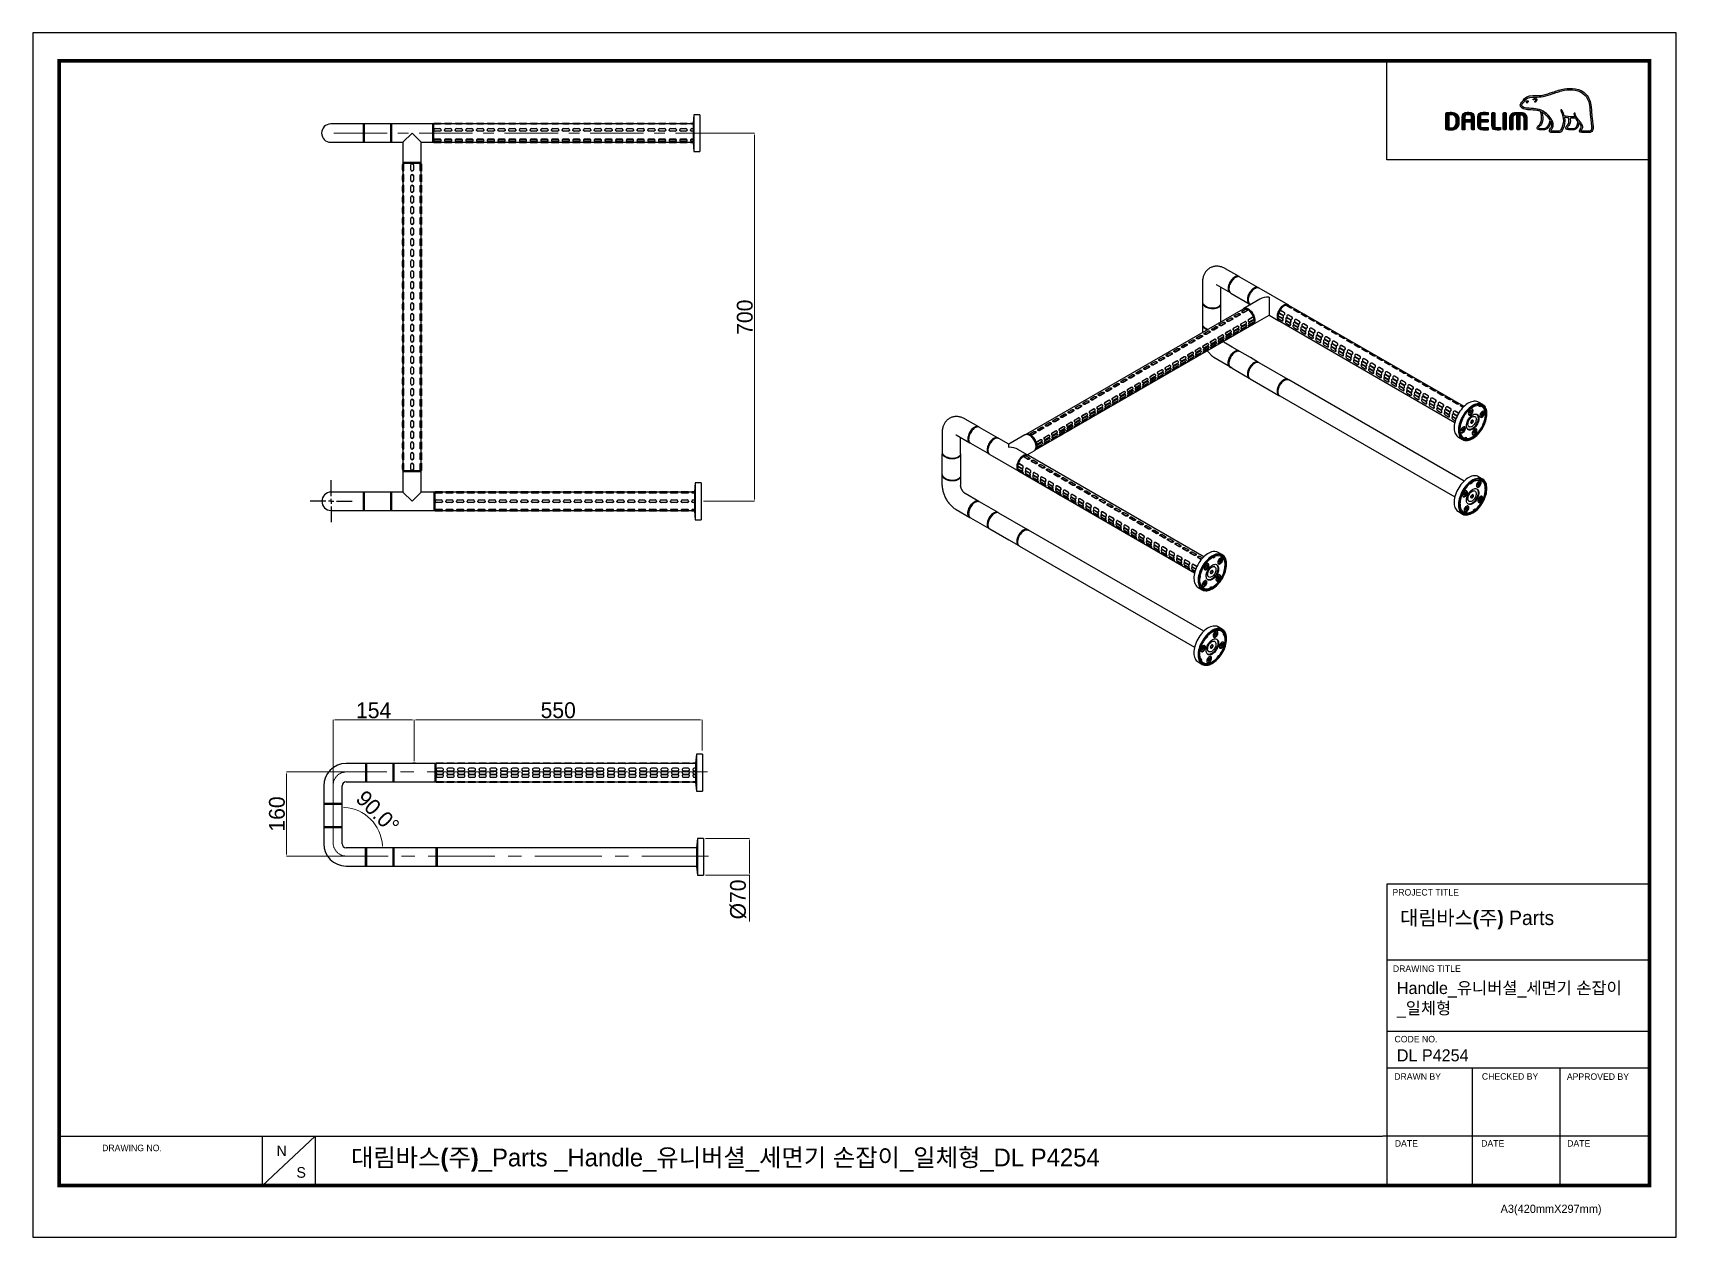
# Model space of a CAD drawing. Extents: x 0 to 3125, y 0 to 2290.
import ezdxf

# ---------------------------------------------------------------- set-up
doc = ezdxf.new("R2010")
doc.units = 0
doc.header["$LTSCALE"] = 10
doc.header["$MEASUREMENT"] = 0
doc.header["$PDMODE"] = 3
doc.header["$PDSIZE"] = -10
doc.linetypes.add('CENTERX2', pattern=[20.32, 12.7, -2.54, 2.54, -2.54])
doc.linetypes.add('SLD-实线', pattern=[0])
doc.layers.get('0').update_dxf_attribs({"linetype": 'CONTINUOUS'})
doc.layers.get('DEFPOINTS').update_dxf_attribs({"linetype": 'CONTINUOUS'})
doc.layers.add('中心线层', color=1, linetype='CENTERX2', lineweight=25)
doc.layers.add('레이어 1', color=7, linetype='CONTINUOUS')
doc.styles.add('Daelim Dimension', font='')
doc.styles.get('Daelim Dimension').set_extended_font_data('나눔고딕')
doc.dimstyles.new('DEFAULT', dxfattribs={"dimscale": 2, "dimtxt": 2, "dimasz": 2, "dimexe": 0, "dimexo": 2, "dimgap": 1, "dimtad": 1, "dimdec": 0, "dimzin": 9, "dimdsep": 46, "dimtxsty": 'Daelim Dimension', "dimcen": 0.5, "dimclrd": 5, "dimclre": 5, "dimclrt": 256, "dimadec": 1, "dimazin": 0, "dimtfac": 1, "dimtdec": 0, "dimtix": 1, "dimtmove": 0, "dimatfit": 3, "dimfxl": 1, "dimtolj": 1, "dimtzin": 1, "dimlwd": 9, "dimlwe": 9, "dimarcsym": 0})

msp = doc.modelspace()

# ---------------------------------------------------------------- texts
at = {"color": 5, "ltscale": 40, "style": 'Daelim Dimension'}
for s, height, p in [('PROJECT TITLE', 12.331, (2585.4, 649.4)), ('DRAWING TITLE', 12.331, (2586.2, 504.3)), ('CODE NO.', 12.33, (2589.3, 370.3)), ('DRAWN BY', 12.33, (2588.8, 299.2)), ('CHECKED BY', 12.33, (2755.4, 299.4)), ('APPROVED BY', 12.331, (2917, 299)), ('DRAWING NO.', 12.331, (131.7, 163.4)), ('DATE', 12.33, (2589.8, 172.1)), ('DATE', 12.33, (2754.1, 172.1)), ('DATE', 12.33, (2917.6, 172.1)), ('A3(420mmX297mm)', 15.563, (2791, 46.1))]:
    msp.add_text(s, height=height, dxfattribs=at).set_placement(p)
at = {"attachment_point": 1, "style": 'Daelim Dimension'}
for s, insert, char_height, width in [('{\\fPretendard Variable SemiBold|b0|i0|c129|p2;\\C7;대림바스(주)\\f나눔고딕|b0|i0|c129|p50; }Parts', (2600.1, 620.8), 27.47, 441.499), ('Handle_유니버셜_세면기 손잡이\\P_일체형', (2593.7, 485.1), 22.932, 534.172), ('DL P4254', (2593.7, 357.1), 22.93, 385.922), ('N', (463.3, 174.2), 20.2, 28.163), ('S', (501.2, 133.1), 20.2, 28.163)]:
    msp.add_mtext(s, dxfattribs=dict(at, insert=insert, char_height=char_height, width=width))
at = {"color": 2, "insert": (604.9, 168.4), "char_height": 33.907, "width": 2005.625, "attachment_point": 1, "style": 'Daelim Dimension'}
msp.add_mtext('{\\fPretendard Variable SemiBold|b0|i0|c129|p2;대림바스(주)}_Parts _Handle_유니버셜_세면기 손잡이_일체형_DL P4254', dxfattribs=at)

# ---------------------------------------------------------------- blocks, each defined once
blk = doc.blocks.new('SW_CENTERMARKSYMBOL_3')
at = {"layer": '中心线层', "color": 0}
for p, q in [((0, 1), (0, 4)), ((-1, 0), (-4, 0)), ((0, 0), (-0.5, 0)), ((0, 0), (0, 0.5)), ((0, 0), (0, -0.5)), ((0, 0), (0.5, 0)), ((1, 0), (4, 0)), ((0, -1), (0, -4))]:
    blk.add_line(p, q, dxfattribs=at)
blk = doc.blocks.new('*D59')
at = {"color": 5, "lineweight": 9, "transparency": 16777216}
for p, q in [((725, 904.9), (725, 983.3)), ((1269, 983.3), (729, 983.3)), ((1273, 925.4), (1273, 983.3))]:
    blk.add_line(p, q, dxfattribs=at)
at = {"color": 5, "transparency": 16777216}
for points in [[(729, 984), (729, 982.6), (725, 983.3)], [(1269, 984), (1269, 982.6), (1273, 983.3)]]:
    blk.add_solid(points, dxfattribs=at)
at = {"layer": 'DEFPOINTS', "color": 0, "transparency": 16777216}
for p in [(725, 983.3), (1273, 921.4), (725, 900.9)]:
    blk.add_point(p, dxfattribs=at)
at = {"color": 7, "transparency": 16777216, "insert": (999, 1001.6), "char_height": 30, "attachment_point": 5, "style": 'Daelim Dimension'}
blk.add_mtext('\\A1;550', dxfattribs=at)
blk = doc.blocks.new('*D60')
at = {"color": 5, "lineweight": 9, "transparency": 16777216}
blk.add_arc((588, 740.4), 76.8, 2.9864, 87.0136, dxfattribs=at)
at = {"color": 5, "transparency": 16777216}
for points in [[(592, 816.4), (592, 817.7), (588, 817.2)], [(665.3, 744.4), (664, 744.4), (664.8, 740.4)]]:
    blk.add_solid(points, dxfattribs=at)
at = {"layer": 'DEFPOINTS', "color": 0, "transparency": 16777216}
for p in [(588, 858), (654.5, 778.8), (588, 747.9), (634.3, 740.4), (684.2, 740.4)]:
    blk.add_point(p, dxfattribs=at)
at = {"color": 7, "transparency": 16777216, "insert": (655.8, 808.2), "char_height": 30, "attachment_point": 5, "rotation": 315, "style": 'Daelim Dimension'}
blk.add_mtext('\\A1;90.0°', dxfattribs=at)
blk = doc.blocks.new('*D61')
at = {"color": 5, "lineweight": 9, "transparency": 16777216}
for p, q in [((571, 851.9), (571, 983.3)), ((575, 983.3), (721, 983.3)), ((725, 904.9), (725, 983.3))]:
    blk.add_line(p, q, dxfattribs=at)
at = {"color": 5, "transparency": 16777216}
for points in [[(575, 984), (575, 982.6), (571, 983.3)], [(721, 984), (721, 982.6), (725, 983.3)]]:
    blk.add_solid(points, dxfattribs=at)
at = {"layer": 'DEFPOINTS', "color": 0, "transparency": 16777216}
for p in [(725, 983.3), (725, 900.9), (571, 847.9)]:
    blk.add_point(p, dxfattribs=at)
at = {"color": 7, "transparency": 16777216, "insert": (648, 1001.4), "char_height": 30, "attachment_point": 5, "style": 'Daelim Dimension'}
blk.add_mtext('\\A1;154', dxfattribs=at)
blk = doc.blocks.new('*D62')
at = {"color": 5, "lineweight": 9, "transparency": 16777216}
for p, q in [((613.2, 884.5), (482.6, 884.5)), ((482.6, 880.5), (482.6, 728.5)), ((613.2, 724.5), (482.6, 724.5))]:
    blk.add_line(p, q, dxfattribs=at)
at = {"color": 5, "transparency": 16777216}
for points in [[(481.9, 880.5), (483.2, 880.5), (482.6, 884.5)], [(481.9, 728.5), (483.2, 728.5), (482.6, 724.5)]]:
    blk.add_solid(points, dxfattribs=at)
at = {"layer": 'DEFPOINTS', "color": 0, "transparency": 16777216}
for p in [(617.2, 884.5), (482.6, 724.5), (617.2, 724.5)]:
    blk.add_point(p, dxfattribs=at)
at = {"color": 7, "transparency": 16777216, "insert": (464.2, 804.5), "char_height": 30, "attachment_point": 5, "rotation": 90, "style": 'Daelim Dimension'}
blk.add_mtext('\\A1;160', dxfattribs=at)
blk = doc.blocks.new('*D7')
at = {"color": 5, "lineweight": 9, "transparency": 16777216}
for p, q in [((1272.5, 2099), (1372.1, 2099)), ((1372.1, 1403), (1372.1, 2095)), ((1275.1, 1399), (1372.1, 1399))]:
    blk.add_line(p, q, dxfattribs=at)
at = {"color": 5, "transparency": 16777216}
for points in [[(1371.4, 2095), (1372.8, 2095), (1372.1, 2099)], [(1371.4, 1403), (1372.8, 1403), (1372.1, 1399)]]:
    blk.add_solid(points, dxfattribs=at)
at = {"layer": 'DEFPOINTS', "color": 0, "transparency": 16777216}
for p in [(1268.5, 2099), (1372.1, 2099), (1271.1, 1399)]:
    blk.add_point(p, dxfattribs=at)
at = {"color": 7, "transparency": 16777216, "insert": (1353.9, 1749), "char_height": 30, "attachment_point": 5, "rotation": 90, "style": 'Daelim Dimension'}
blk.add_mtext('\\A1;700', dxfattribs=at)
blk = doc.blocks.new('*D57')
at = {"color": 5, "lineweight": 9, "transparency": 16777216}
for p, q in [((1279.1, 758), (1362.5, 758)), ((1362.5, 754), (1362.5, 692)), ((1279.1, 688), (1362.5, 688)), ((1362.5, 688), (1362.5, 599.9))]:
    blk.add_line(p, q, dxfattribs=at)
at = {"color": 5, "transparency": 16777216}
for points in [[(1361.8, 754), (1363.2, 754), (1362.5, 758)], [(1361.8, 692), (1363.2, 692), (1362.5, 688)]]:
    blk.add_solid(points, dxfattribs=at)
at = {"layer": 'DEFPOINTS', "color": 0, "transparency": 16777216}
for p in [(1275.1, 758), (1275.1, 688), (1362.5, 688)]:
    blk.add_point(p, dxfattribs=at)
at = {"color": 7, "transparency": 16777216, "insert": (1341.3, 642), "char_height": 30, "attachment_point": 5, "rotation": 90, "style": 'Daelim Dimension'}
blk.add_mtext('\\A1;%%C70', dxfattribs=at)

# ---------------------------------------------------------------- dimensions: what is measured, and where the dimension line sits
for base, p1, p2, picture, middle in [((1372.1, 2099), (1271.1, 1399), (1268.5, 2099), '*D7', (1353.9, 1749)), ((482.6, 724.5), (617.2, 884.5), (617.2, 724.5), '*D62', (464.2, 804.5))]:
    dim = msp.add_linear_dim(base=base, p1=p1, p2=p2, angle=90, dimstyle='DEFAULT', override={"dimtxt": 15, "dimclrd": 5, "dimclre": 5, "dimclrt": 7})
    dim.commit()
    dim.dimension.update_dxf_attribs({"geometry": picture, "text_midpoint": middle})
dim = msp.add_linear_dim(base=(725, 983.3), p1=(571, 847.9), p2=(725, 900.9), dimstyle='DEFAULT', override={"dimtxt": 15, "dimclrd": 5, "dimclre": 5, "dimclrt": 7})
dim.commit()
dim.dimension.update_dxf_attribs({"geometry": '*D61', "text_midpoint": (648, 1001.4)})
dim = msp.add_linear_dim(base=(725, 983.3), p1=(1273, 921.4), p2=(725, 900.9), text='550', dimstyle='DEFAULT', override={"dimtxt": 15, "dimclrd": 5, "dimclre": 5, "dimclrt": 7})
dim.commit()
dim.dimension.update_dxf_attribs({"geometry": '*D59', "text_midpoint": (999, 1001.6)})
at = {"color": 5}
dim = msp.add_angular_dim_2l(base=(654.5, 778.8), line1=((684.2, 740.4), (634.3, 740.4)), line2=((588, 747.9), (588, 858)), dimstyle='DEFAULT', override={"dimtxt": 15, "dimclrd": 5, "dimclre": 5, "dimclrt": 7}, dxfattribs=at)
dim.commit()
dim.dimension.update_dxf_attribs({"geometry": '*D60', "text_midpoint": (655.8, 808.2)})
dim = msp.add_linear_dim(base=(1362.5, 688), p1=(1275.1, 758), p2=(1275.1, 688), angle=90, text='%%C<>', dimstyle='DEFAULT', override={"dimtxt": 15, "dimclrt": 7})
dim.commit()
dim.dimension.update_dxf_attribs({"geometry": '*D57', "text_midpoint": (1362.5, 642), "dimtype": 160})

# ---------------------------------------------------------------- hatches: boundary and pattern name
at = {"layer": '레이어 1'}
h = msp.add_hatch(color=5, dxfattribs=at)
h.dxf.hatch_style = 1
edge = h.paths.add_edge_path(flags=16)
edge.add_spline(control_points=[(2962.4, 2104.2), (2961, 2102.7), (2959.3, 2102.7), (2959.3, 2102.7), (2959.3, 2102.7), (2945.6, 2102.7), (2945.6, 2102.7), (2945.1, 2102.7), (2944.7, 2102.8), (2944.4, 2103), (2944.2, 2103.2), (2944.1, 2103.5), (2944.1, 2103.9), (2944.1, 2104.7), (2944.7, 2105.4), (2945.3, 2106.2), (2945.8, 2106.9), (2946.4, 2107.6), (2946.7, 2108.4), (2947.4, 2110.4), (2947.3, 2112.6), (2946.4, 2114.5), (2944.8, 2117.9), (2942.4, 2120.6), (2940.1, 2123.2), (2940.1, 2123.2), (2939.3, 2124.1), (2939.3, 2124.1), (2936.3, 2127.4), (2933.1, 2130.9), (2932.9, 2135.7), (2932.8, 2136.6), (2932.4, 2137.2), (2931.8, 2137.1), (2931.8, 2137.1), (2930.9, 2136.7), (2930.9, 2136.7), (2930.7, 2136.4), (2930.5, 2136.1), (2930.5, 2135.6), (2930.5, 2135.6), (2930.5, 2135.4), (2930.5, 2135.4), (2930.7, 2133.7), (2931.1, 2132.1), (2931.8, 2130.3), (2931.8, 2130.3), (2931.8, 2130.1), (2931.8, 2130.1), (2931.8, 2130.1), (2931.7, 2130.1), (2931.7, 2130.1), (2922.9, 2129.8), (2914.2, 2131.4), (2911.7, 2132.1), (2910.1, 2138.3), (2907.6, 2142.5), (2907.5, 2142.7), (2907.3, 2143), (2907, 2143.3), (2906.7, 2143.4), (2906.7, 2143.4), (2905.9, 2143.3), (2905.8, 2143.2), (2905.8, 2143.1), (2905.7, 2143), (2905.4, 2142.6), (2905.4, 2142.6), (2905.3, 2142.3), (2905.3, 2142.3), (2905.3, 2142.3), (2905.6, 2141.5), (2905.6, 2141.5), (2905.8, 2141.1), (2910.3, 2133.2), (2910.3, 2122.7), (2910.3, 2116.3), (2908.6, 2110.2), (2905.2, 2104.6), (2904.4, 2103.3), (2903.4, 2102.7), (2901.8, 2102.7), (2901.8, 2102.7), (2888.3, 2102.7), (2888.3, 2102.7), (2887.8, 2102.7), (2886.9, 2103), (2886.9, 2104), (2886.9, 2104.5), (2887.4, 2105.4), (2888.2, 2106.3), (2893.9, 2112.6), (2890.6, 2122.4), (2885.2, 2128.8), (2880, 2135), (2871.5, 2142.9), (2860.6, 2144.8), (2856.7, 2145.5), (2850.3, 2145.9), (2845.2, 2146.2), (2845.2, 2146.2), (2840, 2146.5), (2840, 2146.5), (2837.3, 2146.7), (2832.9, 2148.3), (2831.6, 2150.9), (2831, 2151.9), (2831.1, 2153), (2831.8, 2154.2), (2832.2, 2155), (2832.8, 2155.6), (2833.6, 2156.4), (2834.5, 2157.2), (2835.3, 2158.1), (2836, 2159.3), (2836, 2159.3), (2836.2, 2159.7), (2836.2, 2159.7), (2838.8, 2164.7), (2844.2, 2167.3), (2852.2, 2167.5), (2852.2, 2167.5), (2856.7, 2167.6), (2856.7, 2167.6), (2861.7, 2167.6), (2867.3, 2167.6), (2871.9, 2168.6), (2878.4, 2170), (2884.9, 2172.2), (2890.6, 2174.2), (2890.6, 2174.2), (2890.8, 2174.2), (2890.8, 2174.2), (2897.9, 2176.7), (2905.3, 2179.2), (2912.8, 2180.4), (2924.8, 2182.4), (2941.3, 2182.3), (2951.7, 2170.7), (2956.5, 2165.3), (2959.4, 2157.9), (2960.4, 2148.6), (2960.4, 2148.6), (2960.4, 2148.6), (2960.4, 2148.7), (2960.4, 2148.5), (2960.5, 2147.5), (2961, 2141.6), (2961.1, 2138.8), (2961.2, 2135.8), (2961.9, 2130.4), (2961.9, 2130.4), (2964, 2112.3), (2964, 2112.3), (2964, 2112.3), (2964.2, 2110.1), (2964.2, 2110.1), (2964.2, 2107.5), (2963.6, 2105.5), (2962.4, 2104.2)], knot_values=[0, 0, 0, 0, 1, 1, 1, 2, 2, 2, 3, 3, 3, 4, 4, 4, 5, 5, 5, 6, 6, 6, 7, 7, 7, 8, 8, 8, 9, 9, 9, 10, 10, 10, 11, 11, 11, 12, 12, 12, 13, 13, 13, 14, 14, 14, 15, 15, 15, 16, 16, 16, 17, 17, 17, 18, 18, 18, 19, 19, 19, 20, 20, 20, 21, 21, 21, 22, 22, 22, 23, 23, 23, 24, 24, 24, 25, 25, 25, 26, 26, 26, 27, 27, 27, 28, 28, 28, 29, 29, 29, 30, 30, 30, 31, 31, 31, 32, 32, 32, 33, 33, 33, 34, 34, 34, 35, 35, 35, 36, 36, 36, 37, 37, 37, 38, 38, 38, 39, 39, 39, 40, 40, 40, 41, 41, 41, 42, 42, 42, 43, 43, 43, 44, 44, 44, 45, 45, 45, 46, 46, 46, 47, 47, 47, 48, 48, 48, 49, 49, 49, 50, 50, 50, 51, 51, 51, 52, 52, 52, 53, 53, 53, 53], degree=3, periodic=0)
edge = h.paths.add_edge_path(flags=16)
edge.add_spline(control_points=[(2930.7, 2108.1), (2930.7, 2108.1), (2919.5, 2108.1), (2919.5, 2108.1), (2918.7, 2108.1), (2918.1, 2108.8), (2918.1, 2109.6), (2918.1, 2110.2), (2918.6, 2110.9), (2919.1, 2111.5), (2921.3, 2113.6), (2923.7, 2116.6), (2923.7, 2122.3), (2923.7, 2122.3), (2923.5, 2124.9), (2923.5, 2124.9), (2923.5, 2124.9), (2923.1, 2127.4), (2923.1, 2127.4), (2923.1, 2127.4), (2923.1, 2127.6), (2923.1, 2127.6), (2923.1, 2127.6), (2923.2, 2127.6), (2923.2, 2127.6), (2925.3, 2127.4), (2929.4, 2127.2), (2933.3, 2127.4), (2934.2, 2125.8), (2935.8, 2123.8), (2938.1, 2121.1), (2938, 2119.8), (2936.9, 2108.1), (2930.7, 2108.1)], knot_values=[0, 0, 0, 0, 1, 1, 1, 2, 2, 2, 3, 3, 3, 4, 4, 4, 5, 5, 5, 6, 6, 6, 7, 7, 7, 8, 8, 8, 9, 9, 9, 10, 10, 10, 11, 11, 11, 11], degree=3, periodic=0)
edge = h.paths.add_edge_path(flags=16)
edge.add_spline(control_points=[(2874.6, 2108.1), (2874.6, 2108.1), (2864.8, 2108.1), (2864.8, 2108.1), (2864.1, 2108.1), (2863.3, 2108.7), (2863.3, 2109.6), (2863.3, 2110.1), (2863.7, 2110.8), (2864.6, 2111.5), (2867.1, 2113.5), (2870.8, 2116.5), (2871.2, 2124.7), (2871.2, 2124.7), (2871.3, 2127), (2871.3, 2127), (2871.3, 2130.5), (2870.5, 2134.7), (2869.7, 2138.5), (2869.7, 2138.5), (2869.6, 2138.9), (2869.6, 2138.9), (2869.6, 2138.9), (2869.9, 2138.7), (2869.9, 2138.7), (2871.4, 2137.8), (2879.4, 2132.3), (2885.1, 2124.3), (2884.6, 2120.5), (2882.5, 2108.1), (2874.6, 2108.1)], knot_values=[0, 0, 0, 0, 1, 1, 1, 2, 2, 2, 3, 3, 3, 4, 4, 4, 5, 5, 5, 6, 6, 6, 7, 7, 7, 8, 8, 8, 9, 9, 9, 10, 10, 10, 10], degree=3, periodic=0)
edge = h.paths.add_edge_path()
edge.add_spline(control_points=[(2966.8, 2112.5), (2966.8, 2112.6), (2964.7, 2130.8), (2964.7, 2130.8), (2964, 2136.2), (2963.8, 2139.1), (2963.7, 2141.7), (2963.7, 2141.7), (2963.2, 2148.9), (2963.2, 2148.9), (2962.1, 2158.7), (2958.9, 2166.7), (2953.8, 2172.5), (2942.5, 2185.1), (2925, 2185.2), (2912.3, 2183.1), (2904.5, 2181.9), (2897.1, 2179.3), (2889.9, 2176.8), (2889.9, 2176.8), (2889.6, 2176.8), (2889.6, 2176.8), (2884, 2174.8), (2877.6, 2172.7), (2871.3, 2171.3), (2867, 2170.4), (2861.6, 2170.4), (2856.8, 2170.3), (2856.8, 2170.3), (2852.1, 2170.3), (2852.1, 2170.3), (2843, 2170.1), (2836.9, 2166.9), (2833.8, 2160.9), (2833.8, 2160.9), (2833.6, 2160.7), (2833.6, 2160.7), (2833.1, 2159.8), (2832.3, 2159), (2831.6, 2158.3), (2830.9, 2157.6), (2830, 2156.7), (2829.4, 2155.6), (2828.7, 2154.5), (2828.4, 2153.4), (2828.4, 2152.3), (2828.4, 2151.4), (2828.6, 2150.4), (2829.1, 2149.6), (2831, 2145.9), (2836.5, 2144), (2839.8, 2143.7), (2839.8, 2143.7), (2844.6, 2143.4), (2844.8, 2143.4), (2849.6, 2143.1), (2856.2, 2142.8), (2860.1, 2142.1), (2862.3, 2141.7), (2864.9, 2140.9), (2867.3, 2139.8), (2867.4, 2139.1), (2868.7, 2133.7), (2868.7, 2127), (2868.7, 2127), (2868.6, 2124.9), (2868.6, 2124.9), (2868.2, 2117.8), (2865.2, 2115.3), (2862.9, 2113.5), (2862.7, 2113.3), (2860.7, 2111.6), (2860.5, 2109.6), (2860.4, 2108.5), (2860.7, 2107.5), (2861.4, 2106.7), (2862.2, 2105.9), (2863.3, 2105.5), (2864.8, 2105.5), (2864.8, 2105.5), (2874.6, 2105.5), (2874.6, 2105.5), (2882, 2105.5), (2885.6, 2113.4), (2886.7, 2120.8), (2886.7, 2120.8), (2886.7, 2121.9), (2886.7, 2121.9), (2886.7, 2121.9), (2887, 2121.3), (2887, 2121.3), (2888, 2119.2), (2888.5, 2116.7), (2888.5, 2114.8), (2888.5, 2112.2), (2887.7, 2109.9), (2886.2, 2108.2), (2885.8, 2107.8), (2883.8, 2105.7), (2883.8, 2103.7), (2883.8, 2103.7), (2883.8, 2103.4), (2883.8, 2103.4), (2884.1, 2101), (2886, 2099.9), (2887.9, 2099.9), (2887.9, 2099.9), (2901.8, 2099.9), (2901.8, 2099.9), (2904.3, 2099.9), (2906.3, 2101), (2907.6, 2103.2), (2911.2, 2109.1), (2913, 2115.5), (2913, 2122.2), (2913, 2124.3), (2912.8, 2126.5), (2912.4, 2128.8), (2912.4, 2128.8), (2912.3, 2129), (2912.3, 2129), (2912.3, 2129), (2912.5, 2129), (2912.5, 2129), (2914.2, 2128.7), (2916.9, 2128.2), (2920.2, 2127.8), (2920.2, 2127.8), (2920.3, 2127.8), (2920.3, 2127.8), (2920.3, 2127.8), (2920.8, 2125.3), (2920.8, 2125.3), (2920.8, 2125.3), (2920.9, 2124.7), (2920.9, 2124.6), (2920.9, 2124.6), (2921, 2122.4), (2921, 2122.4), (2921, 2117), (2918.5, 2114.6), (2917.2, 2113.3), (2917.2, 2113.3), (2915.4, 2111.4), (2915.2, 2109.8), (2915.2, 2109.8), (2915.1, 2109.3), (2915.1, 2109.3), (2915.1, 2108.7), (2915.2, 2107.7), (2916.1, 2106.8), (2917, 2105.9), (2918.2, 2105.5), (2919.9, 2105.5), (2919.9, 2105.5), (2930.7, 2105.5), (2930.7, 2105.5), (2937.3, 2105.5), (2939.3, 2113.9), (2940.1, 2118.6), (2940.1, 2118.6), (2940.1, 2119.1), (2940.1, 2119.1), (2940.1, 2119.1), (2940.4, 2118.7), (2940.4, 2118.7), (2941.9, 2116.8), (2943.3, 2114.6), (2943.9, 2113.3), (2944.2, 2112.6), (2944.4, 2111.8), (2944.4, 2111), (2944.4, 2111), (2944.2, 2109.4), (2944.2, 2109.4), (2943.9, 2108.6), (2943.3, 2107.8), (2942.8, 2107), (2941.9, 2106), (2941.1, 2104.8), (2941.1, 2103.5), (2941.1, 2103.5), (2941.2, 2102.7), (2941.2, 2102.7), (2941.6, 2100.9), (2943, 2099.9), (2945.3, 2099.9), (2945.3, 2099.9), (2959.3, 2099.9), (2959.3, 2099.9), (2959.6, 2099.9), (2962.3, 2100), (2964.4, 2102.3), (2966.1, 2104.1), (2967, 2106.7), (2967, 2110), (2967, 2110), (2966.8, 2112.5), (2966.8, 2112.5)], knot_values=[0, 0, 0, 0, 1, 1, 1, 2, 2, 2, 3, 3, 3, 4, 4, 4, 5, 5, 5, 6, 6, 6, 7, 7, 7, 8, 8, 8, 9, 9, 9, 10, 10, 10, 11, 11, 11, 12, 12, 12, 13, 13, 13, 14, 14, 14, 15, 15, 15, 16, 16, 16, 17, 17, 17, 18, 18, 18, 19, 19, 19, 20, 20, 20, 21, 21, 21, 22, 22, 22, 23, 23, 23, 24, 24, 24, 25, 25, 25, 26, 26, 26, 27, 27, 27, 28, 28, 28, 29, 29, 29, 30, 30, 30, 31, 31, 31, 32, 32, 32, 33, 33, 33, 34, 34, 34, 35, 35, 35, 36, 36, 36, 37, 37, 37, 38, 38, 38, 39, 39, 39, 40, 40, 40, 41, 41, 41, 42, 42, 42, 43, 43, 43, 44, 44, 44, 45, 45, 45, 46, 46, 46, 47, 47, 47, 48, 48, 48, 49, 49, 49, 50, 50, 50, 51, 51, 51, 52, 52, 52, 53, 53, 53, 54, 54, 54, 55, 55, 55, 56, 56, 56, 57, 57, 57, 58, 58, 58, 59, 59, 59, 60, 60, 60, 61, 61, 61, 62, 62, 62, 63, 63, 63, 64, 64, 64, 65, 65, 65, 66, 66, 66, 66], degree=3, periodic=0)
edge = h.paths.add_edge_path(flags=0)
edge.add_spline(control_points=[(2839.6, 2159.7), (2839.6, 2159.7), (2841.6, 2160.6), (2844.1, 2159.6), (2844.1, 2159.6), (2844.4, 2159.5), (2844, 2158.9), (2842.8, 2157.2), (2841.6, 2156.9), (2841.6, 2156.9), (2841.6, 2156.9), (2840.7, 2156.6), (2840.2, 2157.2), (2839.2, 2158.3), (2839.2, 2159), (2839.2, 2159), (2839.2, 2159), (2839.1, 2159.5), (2839.6, 2159.7)], knot_values=[0, 0, 0, 0, 1, 1, 1, 2, 2, 2, 3, 3, 3, 4, 4, 4, 5, 5, 5, 6, 6, 6, 6], degree=3, periodic=0)
edge = h.paths.add_edge_path(flags=0)
edge.add_spline(control_points=[(2853, 2163.4), (2852.7, 2163.1), (2852.7, 2162.5), (2853, 2162.2), (2853.3, 2161.9), (2853.8, 2162), (2854.1, 2162.3), (2854.3, 2162.5), (2856, 2164.5), (2857.4, 2163.5), (2857.9, 2163.1), (2858.1, 2162.6), (2858.1, 2161.9), (2857.9, 2160.8), (2857, 2159.5), (2856.3, 2159.1), (2855.9, 2158.8), (2855.7, 2158.3), (2855.9, 2157.9), (2856, 2157.6), (2856.5, 2157.4), (2857, 2157.6), (2858.2, 2158.2), (2859.7, 2160.1), (2859.9, 2161.9), (2860, 2163.2), (2859.5, 2164.2), (2858.5, 2164.9), (2856.3, 2166.4), (2853.9, 2164.4), (2853, 2163.4)], knot_values=[0, 0, 0, 0, 1, 1, 1, 2, 2, 2, 3, 3, 3, 4, 4, 4, 5, 5, 5, 6, 6, 6, 7, 7, 7, 8, 8, 8, 9, 9, 9, 10, 10, 10, 10], degree=3, periodic=0)
edge = h.paths.add_edge_path(flags=0)
edge.add_spline(control_points=[(2852.7, 2161.9), (2852.7, 2161.9), (2852.7, 2161.9), (2852.7, 2161.9), (2852.7, 2161.9), (2852.7, 2161.9), (2852.7, 2161.9)], knot_values=[0, 0, 0, 0, 1, 1, 1, 2, 2, 2, 2], degree=3, periodic=0)
h = msp.add_hatch(color=5, dxfattribs=at)
h.dxf.hatch_style = 2
edge = h.paths.add_edge_path()
edge.add_spline(control_points=[(2839.6, 2159.7), (2839.6, 2159.7), (2841.6, 2160.6), (2844.1, 2159.6), (2844.1, 2159.6), (2844.4, 2159.5), (2844, 2158.9), (2842.8, 2157.2), (2841.6, 2156.9), (2841.6, 2156.9), (2841.6, 2156.9), (2840.7, 2156.6), (2840.2, 2157.2), (2839.2, 2158.3), (2839.2, 2159), (2839.2, 2159), (2839.2, 2159), (2839.1, 2159.5), (2839.6, 2159.7)], knot_values=[0, 0, 0, 0, 1, 1, 1, 2, 2, 2, 3, 3, 3, 4, 4, 4, 5, 5, 5, 6, 6, 6, 6], degree=3, periodic=0)
h = msp.add_hatch(color=5, dxfattribs=at)
h.dxf.hatch_style = 2
edge = h.paths.add_edge_path()
edge.add_spline(control_points=[(2853, 2163.4), (2852.7, 2163.1), (2852.7, 2162.5), (2853, 2162.2), (2853.3, 2161.9), (2853.8, 2162), (2854.1, 2162.3), (2854.3, 2162.5), (2856, 2164.5), (2857.4, 2163.5), (2857.9, 2163.1), (2858.1, 2162.6), (2858.1, 2161.9), (2857.9, 2160.8), (2857, 2159.5), (2856.3, 2159.1), (2855.9, 2158.8), (2855.7, 2158.3), (2855.9, 2157.9), (2856, 2157.6), (2856.5, 2157.4), (2857, 2157.6), (2858.2, 2158.2), (2859.7, 2160.1), (2859.9, 2161.9), (2860, 2163.2), (2859.5, 2164.2), (2858.5, 2164.9), (2856.3, 2166.4), (2853.9, 2164.4), (2853, 2163.4)], knot_values=[0, 0, 0, 0, 1, 1, 1, 2, 2, 2, 3, 3, 3, 4, 4, 4, 5, 5, 5, 6, 6, 6, 7, 7, 7, 8, 8, 8, 9, 9, 9, 10, 10, 10, 10], degree=3, periodic=0)
h = msp.add_hatch(color=5, dxfattribs=at)
h.dxf.hatch_style = 2
edge = h.paths.add_edge_path()
edge.add_spline(control_points=[(2706.4, 2118.8), (2706.4, 2112.4), (2703.5, 2109.3), (2697.5, 2109.3), (2697.5, 2109.3), (2693.4, 2109.4), (2692.3, 2109.4), (2692.3, 2109.4), (2692.3, 2133.8), (2692.3, 2133.8), (2694.5, 2134), (2697.5, 2134), (2697.5, 2134), (2703.6, 2134), (2706.4, 2131.1), (2706.4, 2124.6), (2706.4, 2124.6), (2706.4, 2118.8), (2706.4, 2118.8)], knot_values=[0, 0, 0, 0, 1, 1, 1, 2, 2, 2, 3, 3, 3, 4, 4, 4, 5, 5, 5, 6, 6, 6, 6], degree=3, periodic=0)
edge = h.paths.add_edge_path()
edge.add_spline(control_points=[(2697.5, 2138.6), (2694.2, 2138.6), (2689.9, 2138.4), (2688.5, 2138.2), (2687.6, 2138.1), (2687, 2137.4), (2687, 2136.5), (2687, 2136.5), (2687, 2106.8), (2687, 2106.8), (2687, 2105.9), (2687.6, 2105.3), (2688.5, 2105.1), (2689.8, 2104.9), (2694.1, 2104.7), (2697.5, 2104.7), (2706.8, 2104.7), (2711.7, 2109.6), (2711.7, 2118.8), (2711.7, 2118.8), (2711.7, 2124.6), (2711.7, 2124.6), (2711.7, 2133.8), (2706.8, 2138.6), (2697.5, 2138.6)], knot_values=[0, 0, 0, 0, 1, 1, 1, 2, 2, 2, 3, 3, 3, 4, 4, 4, 5, 5, 5, 6, 6, 6, 7, 7, 7, 8, 8, 8, 8], degree=3, periodic=0)
h = msp.add_hatch(color=5, dxfattribs=at)
h.dxf.hatch_style = 2
edge = h.paths.add_edge_path()
edge.add_spline(control_points=[(2735.6, 2124.6), (2735.6, 2124.6), (2723.1, 2124.6), (2723.1, 2124.6), (2723.1, 2125.1), (2723.1, 2129.1), (2723.1, 2129.1), (2723.1, 2133.2), (2724.3, 2134), (2728, 2134), (2728, 2134), (2730.6, 2134), (2730.6, 2134), (2734.3, 2134), (2735.6, 2133.2), (2735.6, 2129.1), (2735.6, 2129.1), (2735.6, 2125.1), (2735.6, 2124.6)], knot_values=[0, 0, 0, 0, 1, 1, 1, 2, 2, 2, 3, 3, 3, 4, 4, 4, 5, 5, 5, 6, 6, 6, 6], degree=3, periodic=0)
edge = h.paths.add_edge_path()
edge.add_spline(control_points=[(2730.6, 2138.6), (2730.6, 2138.6), (2728, 2138.6), (2728, 2138.6), (2720.9, 2138.6), (2717.8, 2135.7), (2717.8, 2129.1), (2717.8, 2129.1), (2717.8, 2106.5), (2717.8, 2106.5), (2717.8, 2105.7), (2718.4, 2105), (2719.2, 2105), (2719.2, 2105), (2721.7, 2105), (2721.7, 2105), (2722.5, 2105), (2723.1, 2105.8), (2723.1, 2106.5), (2723.1, 2106.5), (2723.1, 2119.5), (2723.1, 2120), (2723.1, 2120), (2735.6, 2120), (2735.6, 2120), (2735.6, 2119.5), (2735.6, 2106.5), (2735.6, 2106.5), (2735.6, 2105.7), (2736.2, 2105), (2737, 2105), (2737, 2105), (2739.4, 2105), (2739.4, 2105), (2740.3, 2105), (2740.9, 2105.8), (2740.9, 2106.5), (2740.9, 2106.5), (2740.9, 2129.1), (2740.9, 2129.1), (2740.9, 2135.7), (2737.7, 2138.6), (2730.6, 2138.6)], knot_values=[0, 0, 0, 0, 1, 1, 1, 2, 2, 2, 3, 3, 3, 4, 4, 4, 5, 5, 5, 6, 6, 6, 7, 7, 7, 8, 8, 8, 9, 9, 9, 10, 10, 10, 11, 11, 11, 12, 12, 12, 13, 13, 13, 14, 14, 14, 14], degree=3, periodic=0)
h = msp.add_hatch(color=5, dxfattribs=at)
h.dxf.hatch_style = 2
edge = h.paths.add_edge_path()
edge.add_spline(control_points=[(2747.6, 2130), (2747.6, 2130), (2747.6, 2113.4), (2747.6, 2113.4), (2747.6, 2107.5), (2750.9, 2104.7), (2757.8, 2104.7), (2760.8, 2104.7), (2764.9, 2104.8), (2766.5, 2104.9), (2766.5, 2104.9), (2767.3, 2105), (2767.3, 2105), (2767.3, 2105), (2767.6, 2105), (2767.6, 2105), (2767.6, 2105), (2767.6, 2109.5), (2767.6, 2109.5), (2767.6, 2109.5), (2757.8, 2109.5), (2757.8, 2109.5), (2752.9, 2109.5), (2752.9, 2110.8), (2752.9, 2113.4), (2752.9, 2113.4), (2752.9, 2119.5), (2752.9, 2120), (2753.4, 2120), (2766, 2120), (2766, 2120), (2766.9, 2120), (2767.5, 2120.7), (2767.5, 2121.5), (2767.5, 2121.5), (2767.5, 2123.1), (2767.5, 2123.1), (2767.5, 2123.9), (2766.9, 2124.6), (2766, 2124.6), (2766, 2124.6), (2753.4, 2124.6), (2752.9, 2124.6), (2752.9, 2125.1), (2752.9, 2130), (2752.9, 2130), (2752.9, 2132.5), (2752.9, 2133.9), (2757.8, 2133.9), (2757.8, 2133.9), (2767.6, 2133.8), (2767.6, 2133.8), (2767.6, 2133.8), (2767.6, 2138.3), (2767.6, 2138.3), (2767.6, 2138.3), (2766.5, 2138.4), (2766.5, 2138.4), (2764.6, 2138.5), (2760.2, 2138.6), (2757.8, 2138.6), (2750.9, 2138.6), (2747.6, 2135.8), (2747.6, 2130)], knot_values=[0, 0, 0, 0, 1, 1, 1, 2, 2, 2, 3, 3, 3, 4, 4, 4, 5, 5, 5, 6, 6, 6, 7, 7, 7, 8, 8, 8, 9, 9, 9, 10, 10, 10, 11, 11, 11, 12, 12, 12, 13, 13, 13, 14, 14, 14, 15, 15, 15, 16, 16, 16, 17, 17, 17, 18, 18, 18, 19, 19, 19, 20, 20, 20, 21, 21, 21, 21], degree=3, periodic=0)
h = msp.add_hatch(color=5, dxfattribs=at)
h.dxf.hatch_style = 2
edge = h.paths.add_edge_path()
edge.add_spline(control_points=[(2776, 2138.3), (2775.2, 2138.3), (2774.5, 2137.7), (2774.5, 2136.9), (2774.5, 2136.9), (2774.5, 2113.4), (2774.5, 2113.4), (2774.5, 2105.7), (2779.8, 2104.7), (2784.3, 2104.7), (2787.7, 2104.7), (2788.5, 2104.8), (2789.5, 2105), (2789.5, 2105), (2790.1, 2105.1), (2790.1, 2105.1), (2790.1, 2105.1), (2790.8, 2105.2), (2790.8, 2105.2), (2790.8, 2105.2), (2791.1, 2105.2), (2791.1, 2105.2), (2791.1, 2105.2), (2791.1, 2109.5), (2791.1, 2109.5), (2791.1, 2109.5), (2784.4, 2109.5), (2784.4, 2109.5), (2779.8, 2109.5), (2779.8, 2111.2), (2779.8, 2112.8), (2779.8, 2112.8), (2779.8, 2136.9), (2779.8, 2136.9), (2779.8, 2137.7), (2779.1, 2138.3), (2778.3, 2138.3), (2778.3, 2138.3), (2776, 2138.3), (2776, 2138.3)], knot_values=[0, 0, 0, 0, 1, 1, 1, 2, 2, 2, 3, 3, 3, 4, 4, 4, 5, 5, 5, 6, 6, 6, 7, 7, 7, 8, 8, 8, 9, 9, 9, 10, 10, 10, 11, 11, 11, 12, 12, 12, 13, 13, 13, 13], degree=3, periodic=0)
h = msp.add_hatch(color=5, dxfattribs=at)
h.dxf.hatch_style = 2
edge = h.paths.add_edge_path()
edge.add_spline(control_points=[(2797.6, 2138.3), (2796.7, 2138.3), (2796.2, 2137.6), (2796.2, 2136.9), (2796.2, 2136.9), (2796.2, 2106.5), (2796.2, 2106.5), (2796.2, 2105.7), (2796.9, 2105), (2797.6, 2105), (2797.6, 2105), (2800.1, 2105), (2800.1, 2105), (2801, 2105), (2801.5, 2105.8), (2801.5, 2106.5), (2801.5, 2106.5), (2801.5, 2136.9), (2801.5, 2136.9), (2801.5, 2137.7), (2800.9, 2138.3), (2800.1, 2138.3), (2800.1, 2138.3), (2797.6, 2138.3), (2797.6, 2138.3)], knot_values=[0, 0, 0, 0, 1, 1, 1, 2, 2, 2, 3, 3, 3, 4, 4, 4, 5, 5, 5, 6, 6, 6, 7, 7, 7, 8, 8, 8, 8], degree=3, periodic=0)
h = msp.add_hatch(color=5, dxfattribs=at)
h.dxf.hatch_style = 2
edge = h.paths.add_edge_path()
edge.add_spline(control_points=[(2808.6, 2125.2), (2808.6, 2125.2), (2808.6, 2106.5), (2808.6, 2106.5), (2808.6, 2105.7), (2809.3, 2105), (2810, 2105), (2810, 2105), (2812.6, 2105), (2812.6, 2105), (2813.4, 2105), (2814, 2105.8), (2814, 2106.5), (2814, 2106.5), (2814, 2124.7), (2814, 2124.7), (2814, 2132.8), (2815.3, 2133.6), (2822.1, 2133.6), (2822.1, 2133.1), (2822.1, 2106.5), (2822.1, 2106.5), (2822.1, 2105.6), (2822.7, 2105), (2823.5, 2105), (2823.5, 2105), (2826, 2105), (2826, 2105), (2826.9, 2105), (2827.4, 2105.8), (2827.4, 2106.5), (2827.4, 2106.5), (2827.4, 2133), (2827.4, 2133.5), (2830.6, 2133.5), (2832.8, 2133.3), (2834.1, 2132.1), (2835.3, 2130.8), (2835.6, 2128.4), (2835.6, 2124.7), (2835.6, 2124.7), (2835.6, 2106.5), (2835.6, 2106.5), (2835.6, 2105.7), (2836.2, 2105), (2837, 2105), (2837, 2105), (2839.5, 2105), (2839.5, 2105), (2840.4, 2105), (2840.9, 2105.8), (2840.9, 2106.5), (2840.9, 2106.5), (2840.9, 2125.2), (2840.9, 2125.2), (2840.9, 2136.5), (2836.9, 2138.5), (2824.8, 2138.5), (2812.7, 2138.5), (2808.6, 2136.5), (2808.6, 2125.2)], knot_values=[0, 0, 0, 0, 1, 1, 1, 2, 2, 2, 3, 3, 3, 4, 4, 4, 5, 5, 5, 6, 6, 6, 7, 7, 7, 8, 8, 8, 9, 9, 9, 10, 10, 10, 11, 11, 11, 12, 12, 12, 13, 13, 13, 14, 14, 14, 15, 15, 15, 16, 16, 16, 17, 17, 17, 18, 18, 18, 19, 19, 19, 20, 20, 20, 20], degree=3, periodic=0)

# ---------------------------------------------------------------- linework, layer by layer
at = {"color": 5, "ltscale": 0.5}
for p, q in [((2574.8, 2048.3), (2574.8, 2236.4)), ((2574.8, 671.2), (2574.8, 95))]:
    msp.add_line(p, q, dxfattribs=at)
at = {"color": 7, "linetype": 'Continuous', "lineweight": 25}
for p, q in [((1257.1, 2134), (1255.5, 2117.2)), ((1268.5, 2134), (1257.1, 2134)), ((1257.1, 2134), (1257.1, 2064)), ((1268.5, 2134), (1268.5, 2064)), ((591.4, 2116.5), (566.5, 2116.5)), ((628.3, 2116.5), (591.4, 2116.5)), ((630.3, 2116.5), (628.3, 2116.5)), ((628.3, 2116.5), (628.3, 2081.6)), ((680.2, 2116.5), (630.3, 2116.5)), ((630.3, 2116.5), (630.3, 2081.6)), ((682.2, 2116.5), (680.2, 2116.5)), ((680.2, 2116.5), (680.2, 2081.6)), ((760, 2116.5), (682.2, 2116.5)), ((682.2, 2116.5), (682.2, 2081.6)), ((703.6, 2081.6), (721.1, 2099)), ((721.1, 2099), (738.5, 2081.6)), ((761.9, 2116.5), (760, 2116.5)), ((760, 2116.5), (760, 2081.6)), ((762.4, 2116.5), (761.9, 2116.5)), ((761.9, 2116.5), (761.9, 2082.6)), ((761.9, 2116.5), (761.9, 2081.6)), ((762.3, 2117), (762.3, 2116.5)), ((762.3, 2105.2), (762.3, 2105)), ((773.8, 2117), (764.8, 2117)), ((773.8, 2116.3), (764.8, 2116.3)), ((764.8, 2107.6), (773.8, 2107.6)), ((773.8, 2102.9), (764.8, 2102.9)), ((773.8, 2102.6), (764.8, 2102.6)), ((776.3, 2116.5), (776.3, 2117)), ((782.7, 2116.5), (776.3, 2116.5)), ((776.3, 2105), (776.3, 2105.2)), ((782.7, 2117), (782.7, 2116.5)), ((782.7, 2105.2), (782.7, 2105)), ((794.1, 2117), (785.2, 2117)), ((794.1, 2116.3), (785.2, 2116.3)), ((785.2, 2107.6), (794.1, 2107.6)), ((794.1, 2102.9), (785.2, 2102.9)), ((794.1, 2102.6), (785.2, 2102.6)), ((796.6, 2116.5), (796.6, 2117)), ((803.1, 2116.5), (796.6, 2116.5)), ((796.6, 2105), (796.6, 2105.2)), ((803, 2117), (803, 2116.5)), ((803, 2105.2), (803, 2105)), ((814.5, 2117), (805.5, 2117)), ((814.5, 2116.3), (805.5, 2116.3)), ((805.5, 2107.6), (814.5, 2107.6)), ((814.5, 2102.9), (805.5, 2102.9)), ((814.5, 2102.6), (805.5, 2102.6)), ((817, 2116.5), (817, 2117)), ((823.4, 2116.5), (817, 2116.5)), ((817, 2105), (817, 2105.2)), ((823.4, 2117), (823.4, 2116.5)), ((823.4, 2105.2), (823.4, 2105)), ((834.8, 2117), (825.9, 2117)), ((834.8, 2116.3), (825.9, 2116.3)), ((825.9, 2107.6), (834.8, 2107.6)), ((834.8, 2102.9), (825.9, 2102.9)), ((834.8, 2102.6), (825.9, 2102.6)), ((837.3, 2116.5), (837.3, 2117)), ((843.7, 2116.5), (837.3, 2116.5)), ((837.3, 2105), (837.3, 2105.2)), ((843.7, 2117), (843.7, 2116.5)), ((843.7, 2105.2), (843.7, 2105)), ((855.2, 2117), (846.2, 2117)), ((855.2, 2116.3), (846.2, 2116.3)), ((846.2, 2107.6), (855.2, 2107.6)), ((855.2, 2102.9), (846.2, 2102.9)), ((855.2, 2102.6), (846.2, 2102.6)), ((864.1, 2116.5), (857.6, 2116.5)), ((857.7, 2116.5), (857.7, 2117)), ((857.7, 2105), (857.7, 2105.2)), ((864, 2117), (864, 2116.5)), ((864, 2105.2), (864, 2105)), ((875.5, 2117), (866.5, 2117)), ((875.5, 2116.3), (866.5, 2116.3)), ((866.5, 2107.6), (875.5, 2107.6)), ((875.5, 2102.9), (866.5, 2102.9)), ((875.5, 2102.6), (866.5, 2102.6)), ((878, 2116.5), (878, 2117)), ((884.4, 2116.5), (878, 2116.5)), ((878, 2105), (878, 2105.2)), ((884.4, 2117), (884.4, 2116.5)), ((884.4, 2105.2), (884.4, 2105)), ((895.8, 2117), (886.9, 2117)), ((895.8, 2116.3), (886.9, 2116.3)), ((886.9, 2107.6), (895.8, 2107.6)), ((895.8, 2102.9), (886.9, 2102.9)), ((895.8, 2102.6), (886.9, 2102.6)), ((898.3, 2116.5), (898.3, 2117)), ((904.8, 2116.5), (898.3, 2116.5)), ((898.3, 2105), (898.3, 2105.2)), ((904.7, 2117), (904.7, 2116.5)), ((904.7, 2105.2), (904.7, 2105)), ((916.2, 2117), (907.2, 2117)), ((916.2, 2116.3), (907.2, 2116.3)), ((907.2, 2107.6), (916.2, 2107.6)), ((916.2, 2102.9), (907.2, 2102.9)), ((916.2, 2102.6), (907.2, 2102.6)), ((918.7, 2116.5), (918.7, 2117)), ((925.1, 2116.5), (918.7, 2116.5)), ((918.7, 2105), (918.7, 2105.2)), ((925.1, 2117), (925.1, 2116.5)), ((925.1, 2105.2), (925.1, 2105)), ((936.5, 2117), (927.6, 2117)), ((936.5, 2116.3), (927.6, 2116.3)), ((927.6, 2107.6), (936.5, 2107.6)), ((936.5, 2102.9), (927.6, 2102.9)), ((936.5, 2102.6), (927.6, 2102.6)), ((939, 2116.5), (939, 2117)), ((945.4, 2116.5), (939, 2116.5)), ((939, 2105), (939, 2105.2)), ((945.4, 2117), (945.4, 2116.5)), ((945.4, 2105.2), (945.4, 2105)), ((956.9, 2117), (947.9, 2117)), ((956.9, 2116.3), (947.9, 2116.3)), ((947.9, 2107.6), (956.9, 2107.6)), ((956.9, 2102.9), (947.9, 2102.9)), ((956.9, 2102.6), (947.9, 2102.6)), ((965.8, 2116.5), (959.3, 2116.5)), ((959.4, 2116.5), (959.4, 2117)), ((959.4, 2105), (959.4, 2105.2)), ((965.7, 2117), (965.7, 2116.5)), ((965.7, 2105.2), (965.7, 2105)), ((977.2, 2117), (968.2, 2117)), ((977.2, 2116.3), (968.2, 2116.3)), ((968.2, 2107.6), (977.2, 2107.6)), ((977.2, 2102.9), (968.2, 2102.9)), ((977.2, 2102.6), (968.2, 2102.6)), ((979.7, 2116.5), (979.7, 2117)), ((986.1, 2116.5), (979.7, 2116.5)), ((979.7, 2105), (979.7, 2105.2)), ((986.1, 2117), (986.1, 2116.5)), ((986.1, 2105.2), (986.1, 2105)), ((997.6, 2117), (988.6, 2117)), ((997.6, 2116.3), (988.6, 2116.3)), ((988.6, 2107.6), (997.6, 2107.6)), ((997.6, 2102.9), (988.6, 2102.9)), ((997.6, 2102.6), (988.6, 2102.6)), ((1000, 2116.5), (1000, 2117)), ((1006.5, 2116.5), (1000, 2116.5)), ((1000, 2105), (1000, 2105.2)), ((1006.4, 2117), (1006.4, 2116.5)), ((1006.4, 2105.2), (1006.4, 2105)), ((1017.9, 2117), (1008.9, 2117)), ((1017.9, 2116.3), (1008.9, 2116.3)), ((1008.9, 2107.6), (1017.9, 2107.6)), ((1017.9, 2102.9), (1008.9, 2102.9)), ((1017.9, 2102.6), (1008.9, 2102.6)), ((1020.4, 2116.5), (1020.4, 2117)), ((1026.8, 2116.5), (1020.4, 2116.5)), ((1020.4, 2105), (1020.4, 2105.2)), ((1026.8, 2117), (1026.8, 2116.5)), ((1026.8, 2105.2), (1026.8, 2105)), ((1038.2, 2117), (1029.3, 2117)), ((1038.2, 2116.3), (1029.3, 2116.3)), ((1029.3, 2107.6), (1038.2, 2107.6)), ((1038.2, 2102.9), (1029.3, 2102.9)), ((1038.2, 2102.6), (1029.3, 2102.6)), ((1040.7, 2116.5), (1040.7, 2117)), ((1047.1, 2116.5), (1040.7, 2116.5)), ((1040.7, 2105), (1040.7, 2105.2)), ((1047.1, 2117), (1047.1, 2116.5)), ((1047.1, 2105.2), (1047.1, 2105)), ((1058.6, 2117), (1049.6, 2117)), ((1058.6, 2116.3), (1049.6, 2116.3)), ((1049.6, 2107.6), (1058.6, 2107.6)), ((1058.6, 2102.9), (1049.6, 2102.9)), ((1058.6, 2102.6), (1049.6, 2102.6)), ((1067.5, 2116.5), (1061, 2116.5)), ((1061.1, 2116.5), (1061.1, 2117)), ((1061.1, 2105), (1061.1, 2105.2)), ((1067.4, 2117), (1067.4, 2116.5)), ((1067.4, 2105.2), (1067.4, 2105)), ((1078.9, 2117), (1069.9, 2117)), ((1078.9, 2116.3), (1069.9, 2116.3)), ((1069.9, 2107.6), (1078.9, 2107.6)), ((1078.9, 2102.9), (1069.9, 2102.9)), ((1078.9, 2102.6), (1069.9, 2102.6)), ((1081.4, 2116.5), (1081.4, 2117)), ((1087.8, 2116.5), (1081.4, 2116.5)), ((1081.4, 2105), (1081.4, 2105.2)), ((1087.8, 2117), (1087.8, 2116.5)), ((1087.8, 2105.2), (1087.8, 2105)), ((1099.3, 2117), (1090.3, 2117)), ((1099.3, 2116.3), (1090.3, 2116.3)), ((1090.3, 2107.6), (1099.3, 2107.6)), ((1099.3, 2102.9), (1090.3, 2102.9)), ((1099.3, 2102.6), (1090.3, 2102.6)), ((1101.7, 2116.5), (1101.7, 2117)), ((1108.2, 2116.5), (1101.7, 2116.5)), ((1101.7, 2105), (1101.7, 2105.2)), ((1108.1, 2117), (1108.1, 2116.5)), ((1108.1, 2105.2), (1108.1, 2105)), ((1119.6, 2117), (1110.6, 2117)), ((1119.6, 2116.3), (1110.6, 2116.3)), ((1110.6, 2107.6), (1119.6, 2107.6)), ((1119.6, 2102.9), (1110.6, 2102.9)), ((1119.6, 2102.6), (1110.6, 2102.6)), ((1122.1, 2116.5), (1122.1, 2117)), ((1128.5, 2116.5), (1122.1, 2116.5)), ((1122.1, 2105), (1122.1, 2105.2)), ((1128.5, 2117), (1128.5, 2116.5)), ((1128.5, 2105.2), (1128.5, 2105)), ((1139.9, 2117), (1131, 2117)), ((1139.9, 2116.3), (1131, 2116.3)), ((1131, 2107.6), (1139.9, 2107.6)), ((1139.9, 2102.9), (1131, 2102.9)), ((1139.9, 2102.6), (1131, 2102.6)), ((1142.4, 2116.5), (1142.4, 2117)), ((1148.8, 2116.5), (1142.4, 2116.5)), ((1142.4, 2105), (1142.4, 2105.2)), ((1148.8, 2117), (1148.8, 2116.5)), ((1148.8, 2105.2), (1148.8, 2105)), ((1160.3, 2117), (1151.3, 2117)), ((1160.3, 2116.3), (1151.3, 2116.3)), ((1151.3, 2107.6), (1160.3, 2107.6)), ((1160.3, 2102.9), (1151.3, 2102.9)), ((1160.3, 2102.6), (1151.3, 2102.6)), ((1169.2, 2116.5), (1162.7, 2116.5)), ((1162.8, 2116.5), (1162.8, 2117)), ((1162.8, 2105), (1162.8, 2105.2)), ((1169.1, 2117), (1169.1, 2116.5)), ((1169.1, 2105.2), (1169.1, 2105)), ((1180.6, 2117), (1171.6, 2117)), ((1180.6, 2116.3), (1171.6, 2116.3)), ((1171.6, 2107.6), (1180.6, 2107.6)), ((1180.6, 2102.9), (1171.6, 2102.9)), ((1180.6, 2102.6), (1171.6, 2102.6)), ((1183.1, 2116.5), (1183.1, 2117)), ((1189.5, 2116.5), (1183.1, 2116.5)), ((1183.1, 2105), (1183.1, 2105.2)), ((1189.5, 2117), (1189.5, 2116.5)), ((1189.5, 2105.2), (1189.5, 2105)), ((1201, 2117), (1192, 2117)), ((1201, 2116.3), (1192, 2116.3)), ((1192, 2107.6), (1201, 2107.6)), ((1201, 2102.9), (1192, 2102.9)), ((1201, 2102.6), (1192, 2102.6)), ((1203.4, 2116.5), (1203.4, 2117)), ((1209.9, 2116.5), (1203.4, 2116.5)), ((1203.4, 2105), (1203.4, 2105.2)), ((1209.8, 2117), (1209.8, 2116.5)), ((1209.8, 2105.2), (1209.8, 2105)), ((1221.3, 2117), (1212.3, 2117)), ((1221.3, 2116.3), (1212.3, 2116.3)), ((1212.3, 2107.6), (1221.3, 2107.6)), ((1221.3, 2102.9), (1212.3, 2102.9)), ((1221.3, 2102.6), (1212.3, 2102.6)), ((1223.8, 2116.5), (1223.8, 2117)), ((1230.2, 2116.5), (1223.8, 2116.5)), ((1223.8, 2105), (1223.8, 2105.2)), ((1230.2, 2117), (1230.2, 2116.5)), ((1230.2, 2105.2), (1230.2, 2105)), ((1241.6, 2117), (1232.7, 2117)), ((1241.6, 2116.3), (1232.7, 2116.3)), ((1232.7, 2107.6), (1241.6, 2107.6)), ((1241.6, 2102.9), (1232.7, 2102.9)), ((1241.6, 2102.6), (1232.7, 2102.6)), ((1244.1, 2116.5), (1244.1, 2117)), ((1250.5, 2116.5), (1244.1, 2116.5)), ((1244.1, 2105), (1244.1, 2105.2)), ((1250.5, 2117), (1250.5, 2116.5)), ((1250.5, 2105.2), (1250.5, 2105)), ((1255.5, 2117), (1253, 2117)), ((1255.5, 2116.3), (1253, 2116.3)), ((1253, 2107.6), (1255.5, 2107.6)), ((1255.5, 2102.9), (1253, 2102.9)), ((1255.5, 2102.6), (1253, 2102.6)), ((1255.5, 2117.2), (1255.5, 2080.8)), ((566.5, 2081.6), (591.4, 2081.6)), ((591.4, 2081.6), (628.3, 2081.6)), ((628.3, 2081.6), (630.3, 2081.6)), ((630.3, 2081.6), (680.2, 2081.6)), ((680.2, 2081.6), (682.2, 2081.6)), ((682.2, 2081.6), (703.6, 2081.6)), ((703.6, 2081.6), (703.6, 2043.1)), ((738.5, 2043.1), (738.5, 2081.6)), ((738.5, 2081.6), (760, 2081.6)), ((760, 2081.6), (761.9, 2081.6)), ((761.9, 2082.6), (761.9, 2081.6)), ((761.9, 2081.6), (762.4, 2081.6)), ((762.3, 2085.7), (762.3, 2085.3)), ((762.3, 2082.6), (762.3, 2082.2)), ((762.3, 2081.6), (762.3, 2081.1)), ((773.8, 2087.4), (764.8, 2087.4)), ((773.8, 2086.9), (764.8, 2086.9)), ((773.8, 2083.7), (764.8, 2083.7)), ((764.8, 2083.7), (773.8, 2083.7)), ((773.8, 2083), (764.8, 2083)), ((764.8, 2081.3), (773.8, 2081.3)), ((773.8, 2081.1), (764.8, 2081.1)), ((764.8, 2081.1), (773.8, 2081.1)), ((776.3, 2085.3), (776.3, 2085.7)), ((776.3, 2082.2), (776.3, 2082.6)), ((776.3, 2081.6), (782.7, 2081.6)), ((776.3, 2081.1), (776.3, 2081.6)), ((782.7, 2085.7), (782.7, 2085.3)), ((782.7, 2082.6), (782.7, 2082.2)), ((782.7, 2081.6), (782.7, 2081.1)), ((794.1, 2087.4), (785.2, 2087.4)), ((794.1, 2086.9), (785.2, 2086.9)), ((794.1, 2083.7), (785.2, 2083.7)), ((785.2, 2083.7), (794.1, 2083.7)), ((794.1, 2083), (785.2, 2083)), ((785.2, 2081.3), (794.1, 2081.3)), ((794.1, 2081.1), (785.2, 2081.1)), ((785.2, 2081.1), (794.1, 2081.1)), ((796.6, 2085.3), (796.6, 2085.7)), ((796.6, 2082.2), (796.6, 2082.6)), ((796.6, 2081.6), (803.1, 2081.6)), ((796.6, 2081.1), (796.6, 2081.6)), ((803, 2085.7), (803, 2085.3)), ((803, 2082.6), (803, 2082.2)), ((803, 2081.6), (803, 2081.1)), ((814.5, 2087.4), (805.5, 2087.4)), ((814.5, 2086.9), (805.5, 2086.9)), ((814.5, 2083.7), (805.5, 2083.7)), ((805.5, 2083.7), (814.5, 2083.7)), ((814.5, 2083), (805.5, 2083)), ((805.5, 2081.3), (814.5, 2081.3)), ((814.5, 2081.1), (805.5, 2081.1)), ((805.5, 2081.1), (814.5, 2081.1)), ((816.9, 2081.6), (823.4, 2081.6)), ((817, 2085.3), (817, 2085.7)), ((817, 2082.2), (817, 2082.6)), ((817, 2081.1), (817, 2081.6)), ((823.4, 2085.7), (823.4, 2085.3)), ((823.4, 2082.6), (823.4, 2082.2)), ((823.4, 2081.6), (823.4, 2081.1)), ((834.8, 2087.4), (825.9, 2087.4)), ((834.8, 2086.9), (825.9, 2086.9)), ((834.8, 2083.7), (825.9, 2083.7)), ((825.9, 2083.7), (834.8, 2083.7)), ((834.8, 2083), (825.9, 2083)), ((825.9, 2081.3), (834.8, 2081.3)), ((834.8, 2081.1), (825.9, 2081.1)), ((825.9, 2081.1), (834.8, 2081.1)), ((837.3, 2085.3), (837.3, 2085.7)), ((837.3, 2082.2), (837.3, 2082.6)), ((837.3, 2081.6), (843.7, 2081.6)), ((837.3, 2081.1), (837.3, 2081.6)), ((843.7, 2085.7), (843.7, 2085.3)), ((843.7, 2082.6), (843.7, 2082.2)), ((843.7, 2081.6), (843.7, 2081.1)), ((855.2, 2087.4), (846.2, 2087.4)), ((855.2, 2086.9), (846.2, 2086.9)), ((855.2, 2083.7), (846.2, 2083.7)), ((846.2, 2083.7), (855.2, 2083.7)), ((855.2, 2083), (846.2, 2083)), ((846.2, 2081.3), (855.2, 2081.3)), ((855.2, 2081.1), (846.2, 2081.1)), ((846.2, 2081.1), (855.2, 2081.1)), ((857.6, 2081.6), (864.1, 2081.6)), ((857.7, 2085.3), (857.7, 2085.7)), ((857.7, 2082.2), (857.7, 2082.6)), ((857.7, 2081.1), (857.7, 2081.6)), ((864, 2085.7), (864, 2085.3)), ((864, 2082.6), (864, 2082.2)), ((864, 2081.6), (864, 2081.1)), ((875.5, 2087.4), (866.5, 2087.4)), ((875.5, 2086.9), (866.5, 2086.9)), ((875.5, 2083.7), (866.5, 2083.7)), ((866.5, 2083.7), (875.5, 2083.7)), ((875.5, 2083), (866.5, 2083)), ((866.5, 2081.3), (875.5, 2081.3)), ((875.5, 2081.1), (866.5, 2081.1)), ((866.5, 2081.1), (875.5, 2081.1)), ((878, 2085.3), (878, 2085.7)), ((878, 2082.2), (878, 2082.6)), ((878, 2081.6), (884.4, 2081.6)), ((878, 2081.1), (878, 2081.6)), ((884.4, 2085.7), (884.4, 2085.3)), ((884.4, 2082.6), (884.4, 2082.2)), ((884.4, 2081.6), (884.4, 2081.1)), ((895.8, 2087.4), (886.9, 2087.4)), ((895.8, 2086.9), (886.9, 2086.9)), ((895.8, 2083.7), (886.9, 2083.7)), ((886.9, 2083.7), (895.8, 2083.7)), ((895.8, 2083), (886.9, 2083)), ((886.9, 2081.3), (895.8, 2081.3)), ((895.8, 2081.1), (886.9, 2081.1)), ((886.9, 2081.1), (895.8, 2081.1)), ((898.3, 2085.3), (898.3, 2085.7)), ((898.3, 2082.2), (898.3, 2082.6)), ((898.3, 2081.6), (904.8, 2081.6)), ((898.3, 2081.1), (898.3, 2081.6)), ((904.7, 2085.7), (904.7, 2085.3)), ((904.7, 2082.6), (904.7, 2082.2)), ((904.7, 2081.6), (904.7, 2081.1)), ((916.2, 2087.4), (907.2, 2087.4)), ((916.2, 2086.9), (907.2, 2086.9)), ((916.2, 2083.7), (907.2, 2083.7)), ((907.2, 2083.7), (916.2, 2083.7)), ((916.2, 2083), (907.2, 2083)), ((907.2, 2081.3), (916.2, 2081.3)), ((916.2, 2081.1), (907.2, 2081.1)), ((907.2, 2081.1), (916.2, 2081.1)), ((918.6, 2081.6), (925.1, 2081.6)), ((918.7, 2085.3), (918.7, 2085.7)), ((918.7, 2082.2), (918.7, 2082.6)), ((918.7, 2081.1), (918.7, 2081.6)), ((925.1, 2085.7), (925.1, 2085.3)), ((925.1, 2082.6), (925.1, 2082.2)), ((925.1, 2081.6), (925.1, 2081.1)), ((936.5, 2087.4), (927.6, 2087.4)), ((936.5, 2086.9), (927.6, 2086.9)), ((936.5, 2083.7), (927.6, 2083.7)), ((927.6, 2083.7), (936.5, 2083.7)), ((936.5, 2083), (927.6, 2083)), ((927.6, 2081.3), (936.5, 2081.3)), ((936.5, 2081.1), (927.6, 2081.1)), ((927.6, 2081.1), (936.5, 2081.1)), ((939, 2085.3), (939, 2085.7)), ((939, 2082.2), (939, 2082.6)), ((939, 2081.6), (945.4, 2081.6)), ((939, 2081.1), (939, 2081.6)), ((945.4, 2085.7), (945.4, 2085.3)), ((945.4, 2082.6), (945.4, 2082.2)), ((945.4, 2081.6), (945.4, 2081.1)), ((956.9, 2087.4), (947.9, 2087.4)), ((956.9, 2086.9), (947.9, 2086.9)), ((956.9, 2083.7), (947.9, 2083.7)), ((947.9, 2083.7), (956.9, 2083.7)), ((956.9, 2083), (947.9, 2083)), ((947.9, 2081.3), (956.9, 2081.3)), ((956.9, 2081.1), (947.9, 2081.1)), ((947.9, 2081.1), (956.9, 2081.1)), ((959.3, 2081.6), (965.8, 2081.6)), ((959.4, 2085.3), (959.4, 2085.7)), ((959.4, 2082.2), (959.4, 2082.6)), ((959.4, 2081.1), (959.4, 2081.6)), ((965.7, 2085.7), (965.7, 2085.3)), ((965.7, 2082.6), (965.7, 2082.2)), ((965.7, 2081.6), (965.7, 2081.1)), ((977.2, 2087.4), (968.2, 2087.4)), ((977.2, 2086.9), (968.2, 2086.9)), ((977.2, 2083.7), (968.2, 2083.7)), ((968.2, 2083.7), (977.2, 2083.7)), ((977.2, 2083), (968.2, 2083)), ((968.2, 2081.3), (977.2, 2081.3)), ((977.2, 2081.1), (968.2, 2081.1)), ((968.2, 2081.1), (977.2, 2081.1)), ((979.7, 2085.3), (979.7, 2085.7)), ((979.7, 2082.2), (979.7, 2082.6)), ((979.7, 2081.6), (986.1, 2081.6)), ((979.7, 2081.1), (979.7, 2081.6)), ((986.1, 2085.7), (986.1, 2085.3)), ((986.1, 2082.6), (986.1, 2082.2)), ((986.1, 2081.6), (986.1, 2081.1)), ((997.6, 2087.4), (988.6, 2087.4)), ((997.6, 2086.9), (988.6, 2086.9)), ((997.6, 2083.7), (988.6, 2083.7)), ((988.6, 2083.7), (997.6, 2083.7)), ((997.6, 2083), (988.6, 2083)), ((988.6, 2081.3), (997.6, 2081.3)), ((997.6, 2081.1), (988.6, 2081.1)), ((988.6, 2081.1), (997.6, 2081.1)), ((1000, 2085.3), (1000, 2085.7)), ((1000, 2082.2), (1000, 2082.6)), ((1000, 2081.6), (1006.5, 2081.6)), ((1000, 2081.1), (1000, 2081.6)), ((1006.4, 2085.7), (1006.4, 2085.3)), ((1006.4, 2082.6), (1006.4, 2082.2)), ((1006.4, 2081.6), (1006.4, 2081.1)), ((1017.9, 2087.4), (1008.9, 2087.4)), ((1017.9, 2086.9), (1008.9, 2086.9)), ((1017.9, 2083.7), (1008.9, 2083.7)), ((1008.9, 2083.7), (1017.9, 2083.7)), ((1017.9, 2083), (1008.9, 2083)), ((1008.9, 2081.3), (1017.9, 2081.3)), ((1017.9, 2081.1), (1008.9, 2081.1)), ((1008.9, 2081.1), (1017.9, 2081.1)), ((1020.3, 2081.6), (1026.8, 2081.6)), ((1020.4, 2085.3), (1020.4, 2085.7)), ((1020.4, 2082.2), (1020.4, 2082.6)), ((1020.4, 2081.1), (1020.4, 2081.6)), ((1026.8, 2085.7), (1026.8, 2085.3)), ((1026.8, 2082.6), (1026.8, 2082.2)), ((1026.8, 2081.6), (1026.8, 2081.1)), ((1038.2, 2087.4), (1029.3, 2087.4)), ((1038.2, 2086.9), (1029.3, 2086.9)), ((1038.2, 2083.7), (1029.3, 2083.7)), ((1029.3, 2083.7), (1038.2, 2083.7)), ((1038.2, 2083), (1029.3, 2083)), ((1029.3, 2081.3), (1038.2, 2081.3)), ((1038.2, 2081.1), (1029.3, 2081.1)), ((1029.3, 2081.1), (1038.2, 2081.1)), ((1040.7, 2085.3), (1040.7, 2085.7)), ((1040.7, 2082.2), (1040.7, 2082.6)), ((1040.7, 2081.6), (1047.1, 2081.6)), ((1040.7, 2081.1), (1040.7, 2081.6)), ((1047.1, 2085.7), (1047.1, 2085.3)), ((1047.1, 2082.6), (1047.1, 2082.2)), ((1047.1, 2081.6), (1047.1, 2081.1)), ((1058.6, 2087.4), (1049.6, 2087.4)), ((1058.6, 2086.9), (1049.6, 2086.9)), ((1058.6, 2083.7), (1049.6, 2083.7)), ((1049.6, 2083.7), (1058.6, 2083.7)), ((1058.6, 2083), (1049.6, 2083)), ((1049.6, 2081.3), (1058.6, 2081.3)), ((1058.6, 2081.1), (1049.6, 2081.1)), ((1049.6, 2081.1), (1058.6, 2081.1)), ((1061, 2081.6), (1067.5, 2081.6)), ((1061.1, 2085.3), (1061.1, 2085.7)), ((1061.1, 2082.2), (1061.1, 2082.6)), ((1061.1, 2081.1), (1061.1, 2081.6)), ((1067.4, 2085.7), (1067.4, 2085.3)), ((1067.4, 2082.6), (1067.4, 2082.2)), ((1067.4, 2081.6), (1067.4, 2081.1)), ((1078.9, 2087.4), (1069.9, 2087.4)), ((1078.9, 2086.9), (1069.9, 2086.9)), ((1078.9, 2083.7), (1069.9, 2083.7)), ((1069.9, 2083.7), (1078.9, 2083.7)), ((1078.9, 2083), (1069.9, 2083)), ((1069.9, 2081.3), (1078.9, 2081.3)), ((1078.9, 2081.1), (1069.9, 2081.1)), ((1069.9, 2081.1), (1078.9, 2081.1)), ((1081.4, 2085.3), (1081.4, 2085.7)), ((1081.4, 2082.2), (1081.4, 2082.6)), ((1081.4, 2081.6), (1087.8, 2081.6)), ((1081.4, 2081.1), (1081.4, 2081.6)), ((1087.8, 2085.7), (1087.8, 2085.3)), ((1087.8, 2082.6), (1087.8, 2082.2)), ((1087.8, 2081.6), (1087.8, 2081.1)), ((1099.3, 2087.4), (1090.3, 2087.4)), ((1099.3, 2086.9), (1090.3, 2086.9)), ((1099.3, 2083.7), (1090.3, 2083.7)), ((1090.3, 2083.7), (1099.3, 2083.7)), ((1099.3, 2083), (1090.3, 2083)), ((1090.3, 2081.3), (1099.3, 2081.3)), ((1099.3, 2081.1), (1090.3, 2081.1)), ((1090.3, 2081.1), (1099.3, 2081.1)), ((1101.7, 2085.3), (1101.7, 2085.7)), ((1101.7, 2082.2), (1101.7, 2082.6)), ((1101.7, 2081.6), (1108.2, 2081.6)), ((1101.7, 2081.1), (1101.7, 2081.6)), ((1108.1, 2085.7), (1108.1, 2085.3)), ((1108.1, 2082.6), (1108.1, 2082.2)), ((1108.1, 2081.6), (1108.1, 2081.1)), ((1119.6, 2087.4), (1110.6, 2087.4)), ((1119.6, 2086.9), (1110.6, 2086.9)), ((1119.6, 2083.7), (1110.6, 2083.7)), ((1110.6, 2083.7), (1119.6, 2083.7)), ((1119.6, 2083), (1110.6, 2083)), ((1110.6, 2081.3), (1119.6, 2081.3)), ((1119.6, 2081.1), (1110.6, 2081.1)), ((1110.6, 2081.1), (1119.6, 2081.1)), ((1122, 2081.6), (1128.5, 2081.6)), ((1122.1, 2085.3), (1122.1, 2085.7)), ((1122.1, 2082.2), (1122.1, 2082.6)), ((1122.1, 2081.1), (1122.1, 2081.6)), ((1128.5, 2085.7), (1128.5, 2085.3)), ((1128.5, 2082.6), (1128.5, 2082.2)), ((1128.5, 2081.6), (1128.5, 2081.1)), ((1139.9, 2087.4), (1131, 2087.4)), ((1139.9, 2086.9), (1131, 2086.9)), ((1139.9, 2083.7), (1131, 2083.7)), ((1131, 2083.7), (1139.9, 2083.7)), ((1139.9, 2083), (1131, 2083)), ((1131, 2081.3), (1139.9, 2081.3)), ((1139.9, 2081.1), (1131, 2081.1)), ((1131, 2081.1), (1139.9, 2081.1)), ((1142.4, 2085.3), (1142.4, 2085.7)), ((1142.4, 2082.2), (1142.4, 2082.6)), ((1142.4, 2081.6), (1148.8, 2081.6)), ((1142.4, 2081.1), (1142.4, 2081.6)), ((1148.8, 2085.7), (1148.8, 2085.3)), ((1148.8, 2082.6), (1148.8, 2082.2)), ((1148.8, 2081.6), (1148.8, 2081.1)), ((1160.3, 2087.4), (1151.3, 2087.4)), ((1160.3, 2086.9), (1151.3, 2086.9)), ((1160.3, 2083.7), (1151.3, 2083.7)), ((1151.3, 2083.7), (1160.3, 2083.7)), ((1160.3, 2083), (1151.3, 2083)), ((1151.3, 2081.3), (1160.3, 2081.3)), ((1160.3, 2081.1), (1151.3, 2081.1)), ((1151.3, 2081.1), (1160.3, 2081.1)), ((1162.7, 2081.6), (1169.2, 2081.6)), ((1162.8, 2085.3), (1162.8, 2085.7)), ((1162.8, 2082.2), (1162.8, 2082.6)), ((1162.8, 2081.1), (1162.8, 2081.6)), ((1169.1, 2085.7), (1169.1, 2085.3)), ((1169.1, 2082.6), (1169.1, 2082.2)), ((1169.1, 2081.6), (1169.1, 2081.1)), ((1180.6, 2087.4), (1171.6, 2087.4)), ((1180.6, 2086.9), (1171.6, 2086.9)), ((1180.6, 2083.7), (1171.6, 2083.7)), ((1171.6, 2083.7), (1180.6, 2083.7)), ((1180.6, 2083), (1171.6, 2083)), ((1171.6, 2081.3), (1180.6, 2081.3)), ((1180.6, 2081.1), (1171.6, 2081.1)), ((1171.6, 2081.1), (1180.6, 2081.1)), ((1183.1, 2085.3), (1183.1, 2085.7)), ((1183.1, 2082.2), (1183.1, 2082.6)), ((1183.1, 2081.6), (1189.5, 2081.6)), ((1183.1, 2081.1), (1183.1, 2081.6)), ((1189.5, 2085.7), (1189.5, 2085.3)), ((1189.5, 2082.6), (1189.5, 2082.2)), ((1189.5, 2081.6), (1189.5, 2081.1)), ((1201, 2087.4), (1192, 2087.4)), ((1201, 2086.9), (1192, 2086.9)), ((1201, 2083.7), (1192, 2083.7)), ((1192, 2083.7), (1201, 2083.7)), ((1201, 2083), (1192, 2083)), ((1192, 2081.3), (1201, 2081.3)), ((1201, 2081.1), (1192, 2081.1)), ((1192, 2081.1), (1201, 2081.1)), ((1203.4, 2085.3), (1203.4, 2085.7)), ((1203.4, 2082.2), (1203.4, 2082.6)), ((1203.4, 2081.6), (1209.9, 2081.6)), ((1203.4, 2081.1), (1203.4, 2081.6)), ((1209.8, 2085.7), (1209.8, 2085.3)), ((1209.8, 2082.6), (1209.8, 2082.2)), ((1209.8, 2081.6), (1209.8, 2081.1)), ((1221.3, 2087.4), (1212.3, 2087.4)), ((1221.3, 2086.9), (1212.3, 2086.9)), ((1221.3, 2083.7), (1212.3, 2083.7)), ((1212.3, 2083.7), (1221.3, 2083.7)), ((1221.3, 2083), (1212.3, 2083)), ((1212.3, 2081.3), (1221.3, 2081.3)), ((1221.3, 2081.1), (1212.3, 2081.1)), ((1212.3, 2081.1), (1221.3, 2081.1)), ((1223.7, 2081.6), (1230.2, 2081.6)), ((1223.8, 2085.3), (1223.8, 2085.7)), ((1223.8, 2082.2), (1223.8, 2082.6)), ((1223.8, 2081.1), (1223.8, 2081.6)), ((1230.2, 2085.7), (1230.2, 2085.3)), ((1230.2, 2082.6), (1230.2, 2082.2)), ((1230.2, 2081.6), (1230.2, 2081.1)), ((1241.6, 2087.4), (1232.7, 2087.4)), ((1241.6, 2086.9), (1232.7, 2086.9)), ((1241.6, 2083.7), (1232.7, 2083.7)), ((1232.7, 2083.7), (1241.6, 2083.7)), ((1241.6, 2083), (1232.7, 2083)), ((1232.7, 2081.3), (1241.6, 2081.3)), ((1241.6, 2081.1), (1232.7, 2081.1)), ((1232.7, 2081.1), (1241.6, 2081.1)), ((1244.1, 2085.3), (1244.1, 2085.7)), ((1244.1, 2082.2), (1244.1, 2082.6)), ((1244.1, 2081.6), (1250.5, 2081.6)), ((1244.1, 2081.1), (1244.1, 2081.6)), ((1250.5, 2085.7), (1250.5, 2085.3)), ((1250.5, 2082.6), (1250.5, 2082.2)), ((1250.5, 2081.6), (1250.5, 2081.1)), ((1255.5, 2087.4), (1253, 2087.4)), ((1255.5, 2086.9), (1253, 2086.9)), ((1255.5, 2083.7), (1253, 2083.7)), ((1253, 2083.7), (1255.5, 2083.7)), ((1255.5, 2083), (1253, 2083)), ((1253, 2081.3), (1255.5, 2081.3)), ((1255.5, 2081.1), (1253, 2081.1)), ((1253, 2081.1), (1255.5, 2081.1)), ((1255.5, 2081.1), (1257.1, 2064)), ((1257.1, 2064), (1268.5, 2064)), ((703.6, 2040.9), (703.1, 2040.9)), ((703.1, 2029.4), (703.1, 2038.4)), ((703.3, 2038.4), (703.3, 2029.4)), ((703.6, 2043.1), (703.6, 2041.2)), ((703.6, 2043.1), (721.1, 2043.1)), ((738.5, 2043.1), (703.6, 2043.1)), ((703.6, 2041.2), (703.6, 2040.8)), ((738.5, 2041.2), (703.6, 2041.2)), ((738.5, 2041.2), (703.6, 2041.2)), ((704.7, 2040.9), (704.2, 2040.9)), ((705, 2029.4), (705, 2038.4)), ((705.7, 2029.4), (705.7, 2038.4)), ((718.6, 2029.4), (718.6, 2038.4)), ((721, 2040.9), (721, 2040.9)), ((721.1, 2043.1), (738.5, 2043.1)), ((723.5, 2038.4), (723.5, 2029.4)), ((723.5, 2038.4), (723.5, 2029.4)), ((736.4, 2029.4), (736.4, 2038.4)), ((737.1, 2029.4), (737.1, 2038.4)), ((737.9, 2040.9), (737.5, 2040.9)), ((738.5, 2041.2), (738.5, 2043.1)), ((738.5, 2040.8), (738.5, 2041.2)), ((739, 2040.9), (738.5, 2040.9)), ((738.8, 2038.4), (738.8, 2029.4)), ((739, 2029.4), (739, 2038.4)), ((739, 2038.4), (739, 2029.4)), ((703.1, 2026.9), (703.6, 2026.9)), ((703.6, 2020.5), (703.1, 2020.5)), ((703.1, 2009), (703.1, 2018)), ((703.1, 2006.6), (703.6, 2006.6)), ((703.6, 2000.2), (703.1, 2000.2)), ((703.3, 2018), (703.3, 2009)), ((703.6, 2026.9), (703.6, 2020.5)), ((703.6, 2006.6), (703.6, 2000.1)), ((704.2, 2026.9), (704.7, 2026.9)), ((704.7, 2020.5), (704.2, 2020.5)), ((704.2, 2006.6), (704.7, 2006.6)), ((704.7, 2000.2), (704.2, 2000.2)), ((705, 2009), (705, 2018)), ((705.7, 2009), (705.7, 2018)), ((718.6, 2009), (718.6, 2018)), ((721, 2026.9), (721, 2026.9)), ((721, 2020.5), (721, 2020.5)), ((721, 2006.6), (721, 2006.6)), ((721, 2000.2), (721, 2000.2)), ((723.5, 2018), (723.5, 2009)), ((723.5, 2018), (723.5, 2009)), ((736.4, 2009), (736.4, 2018)), ((737.1, 2009), (737.1, 2018)), ((737.5, 2026.9), (737.9, 2026.9)), ((737.9, 2020.5), (737.5, 2020.5)), ((737.5, 2006.6), (737.9, 2006.6)), ((737.9, 2000.2), (737.5, 2000.2)), ((738.5, 2020.5), (738.5, 2026.9)), ((738.5, 2026.9), (739, 2026.9)), ((739, 2020.5), (738.5, 2020.5)), ((738.5, 2000.1), (738.5, 2006.6)), ((738.5, 2006.6), (739, 2006.6)), ((739, 2000.2), (738.5, 2000.2)), ((738.8, 2018), (738.8, 2009)), ((739, 2009), (739, 2018)), ((739, 2018), (739, 2009)), ((703.1, 1988.7), (703.1, 1997.7)), ((703.1, 1986.2), (703.6, 1986.2)), ((703.6, 1979.8), (703.1, 1979.8)), ((703.1, 1968.4), (703.1, 1977.3)), ((703.3, 1997.7), (703.3, 1988.7)), ((703.3, 1977.3), (703.3, 1968.4)), ((703.6, 1986.2), (703.6, 1979.8)), ((704.2, 1986.2), (704.7, 1986.2)), ((704.7, 1979.8), (704.2, 1979.8)), ((705, 1988.7), (705, 1997.7)), ((705, 1968.4), (705, 1977.3)), ((705.7, 1988.7), (705.7, 1997.7)), ((705.7, 1968.4), (705.7, 1977.3)), ((718.6, 1988.7), (718.6, 1997.7)), ((718.6, 1968.4), (718.6, 1977.3)), ((721, 1986.2), (721, 1986.2)), ((721, 1979.8), (721, 1979.8)), ((723.5, 1997.7), (723.5, 1988.7)), ((723.5, 1997.7), (723.5, 1988.7)), ((723.5, 1977.3), (723.5, 1968.4)), ((723.5, 1977.3), (723.5, 1968.4)), ((736.4, 1988.7), (736.4, 1997.7)), ((736.4, 1968.4), (736.4, 1977.3)), ((737.1, 1988.7), (737.1, 1997.7)), ((737.1, 1968.4), (737.1, 1977.3)), ((737.5, 1986.2), (737.9, 1986.2)), ((737.9, 1979.8), (737.5, 1979.8)), ((738.5, 1979.8), (738.5, 1986.2)), ((738.5, 1986.2), (739, 1986.2)), ((739, 1979.8), (738.5, 1979.8)), ((738.8, 1997.7), (738.8, 1988.7)), ((738.8, 1977.3), (738.8, 1968.4)), ((739, 1988.7), (739, 1997.7)), ((739, 1997.7), (739, 1988.7)), ((739, 1968.4), (739, 1977.3)), ((739, 1977.3), (739, 1968.4)), ((703.1, 1965.9), (703.6, 1965.9)), ((703.6, 1959.5), (703.1, 1959.5)), ((703.1, 1948), (703.1, 1957)), ((703.1, 1945.5), (703.6, 1945.5)), ((703.6, 1939.2), (703.1, 1939.2)), ((703.3, 1957), (703.3, 1948)), ((703.6, 1965.9), (703.6, 1959.5)), ((703.6, 1945.6), (703.6, 1939.1)), ((704.2, 1965.9), (704.7, 1965.9)), ((704.7, 1959.5), (704.2, 1959.5)), ((704.2, 1945.5), (704.7, 1945.5)), ((704.7, 1939.2), (704.2, 1939.2)), ((705, 1948), (705, 1957)), ((705.7, 1948), (705.7, 1957)), ((718.6, 1948), (718.6, 1957)), ((721, 1965.9), (721, 1965.9)), ((721, 1959.5), (721, 1959.5)), ((721, 1945.5), (721, 1945.5)), ((721, 1939.2), (721, 1939.2)), ((723.5, 1957), (723.5, 1948)), ((723.5, 1957), (723.5, 1948)), ((736.4, 1948), (736.4, 1957)), ((737.1, 1948), (737.1, 1957)), ((737.5, 1965.9), (737.9, 1965.9)), ((737.9, 1959.5), (737.5, 1959.5)), ((737.5, 1945.5), (737.9, 1945.5)), ((737.9, 1939.2), (737.5, 1939.2)), ((738.5, 1959.5), (738.5, 1965.9)), ((738.5, 1965.9), (739, 1965.9)), ((739, 1959.5), (738.5, 1959.5)), ((738.5, 1939.1), (738.5, 1945.6)), ((738.5, 1945.5), (739, 1945.5)), ((739, 1939.2), (738.5, 1939.2)), ((738.8, 1957), (738.8, 1948)), ((739, 1948), (739, 1957)), ((739, 1957), (739, 1948)), ((703.1, 1927.7), (703.1, 1936.7)), ((703.1, 1925.2), (703.6, 1925.2)), ((703.6, 1918.8), (703.1, 1918.8)), ((703.1, 1907.3), (703.1, 1916.3)), ((703.3, 1936.7), (703.3, 1927.7)), ((703.3, 1916.3), (703.3, 1907.3)), ((703.6, 1925.2), (703.6, 1918.8)), ((704.2, 1925.2), (704.7, 1925.2)), ((704.7, 1918.8), (704.2, 1918.8)), ((705, 1927.7), (705, 1936.7)), ((705, 1907.3), (705, 1916.3)), ((705.7, 1927.7), (705.7, 1936.7)), ((705.7, 1907.3), (705.7, 1916.3)), ((718.6, 1927.7), (718.6, 1936.7)), ((718.6, 1907.3), (718.6, 1916.3)), ((721, 1925.2), (721, 1925.2)), ((721, 1918.8), (721, 1918.8)), ((723.5, 1936.7), (723.5, 1927.7)), ((723.5, 1936.7), (723.5, 1927.7)), ((723.5, 1916.3), (723.5, 1907.3)), ((723.5, 1916.3), (723.5, 1907.3)), ((736.4, 1927.7), (736.4, 1936.7)), ((736.4, 1907.3), (736.4, 1916.3)), ((737.1, 1927.7), (737.1, 1936.7)), ((737.1, 1907.3), (737.1, 1916.3)), ((737.5, 1925.2), (737.9, 1925.2)), ((737.9, 1918.8), (737.5, 1918.8)), ((738.5, 1918.8), (738.5, 1925.2)), ((738.5, 1925.2), (739, 1925.2)), ((739, 1918.8), (738.5, 1918.8)), ((738.8, 1936.7), (738.8, 1927.7)), ((738.8, 1916.3), (738.8, 1907.3)), ((739, 1927.7), (739, 1936.7)), ((739, 1936.7), (739, 1927.7)), ((739, 1907.3), (739, 1916.3)), ((739, 1916.3), (739, 1907.3)), ((703.1, 1904.9), (703.6, 1904.9)), ((703.6, 1898.5), (703.1, 1898.5)), ((703.1, 1887), (703.1, 1896)), ((703.1, 1884.5), (703.6, 1884.5)), ((703.6, 1878.1), (703.1, 1878.1)), ((703.1, 1866.7), (703.1, 1875.6)), ((703.3, 1896), (703.3, 1887)), ((703.3, 1875.6), (703.3, 1866.7)), ((703.6, 1904.9), (703.6, 1898.4)), ((703.6, 1884.5), (703.6, 1878.1)), ((704.2, 1904.9), (704.7, 1904.9)), ((704.7, 1898.5), (704.2, 1898.5)), ((704.2, 1884.5), (704.7, 1884.5)), ((704.7, 1878.1), (704.2, 1878.1)), ((705, 1887), (705, 1896)), ((705, 1866.7), (705, 1875.6)), ((705.7, 1887), (705.7, 1896)), ((705.7, 1866.7), (705.7, 1875.6)), ((718.6, 1887), (718.6, 1896)), ((718.6, 1866.7), (718.6, 1875.6)), ((721, 1904.9), (721, 1904.9)), ((721, 1898.5), (721, 1898.5)), ((721, 1884.5), (721, 1884.5)), ((721, 1878.1), (721, 1878.1)), ((723.5, 1896), (723.5, 1887)), ((723.5, 1896), (723.5, 1887)), ((723.5, 1875.6), (723.5, 1866.7)), ((723.5, 1875.6), (723.5, 1866.7)), ((736.4, 1887), (736.4, 1896)), ((736.4, 1866.7), (736.4, 1875.6)), ((737.1, 1887), (737.1, 1896)), ((737.1, 1866.7), (737.1, 1875.6)), ((737.5, 1904.9), (737.9, 1904.9)), ((737.9, 1898.5), (737.5, 1898.5)), ((737.5, 1884.5), (737.9, 1884.5)), ((737.9, 1878.1), (737.5, 1878.1)), ((738.5, 1898.4), (738.5, 1904.9)), ((738.5, 1904.9), (739, 1904.9)), ((739, 1898.5), (738.5, 1898.5)), ((738.5, 1878.1), (738.5, 1884.5)), ((738.5, 1884.5), (739, 1884.5)), ((739, 1878.1), (738.5, 1878.1)), ((738.8, 1896), (738.8, 1887)), ((738.8, 1875.6), (738.8, 1866.7)), ((739, 1887), (739, 1896)), ((739, 1896), (739, 1887)), ((739, 1866.7), (739, 1875.6)), ((739, 1875.6), (739, 1866.7)), ((703.1, 1864.2), (703.6, 1864.2)), ((703.6, 1857.8), (703.1, 1857.8)), ((703.1, 1846.3), (703.1, 1855.3)), ((703.1, 1843.8), (703.6, 1843.8)), ((703.3, 1855.3), (703.3, 1846.3)), ((703.6, 1864.2), (703.6, 1857.8)), ((703.6, 1843.9), (703.6, 1837.4)), ((704.2, 1864.2), (704.7, 1864.2)), ((704.7, 1857.8), (704.2, 1857.8)), ((704.2, 1843.8), (704.7, 1843.8)), ((705, 1846.3), (705, 1855.3)), ((705.7, 1846.3), (705.7, 1855.3)), ((718.6, 1846.3), (718.6, 1855.3)), ((721, 1864.2), (721, 1864.2)), ((721, 1857.8), (721, 1857.8)), ((721, 1843.8), (721, 1843.8)), ((723.5, 1855.3), (723.5, 1846.3)), ((723.5, 1855.3), (723.5, 1846.3)), ((736.4, 1846.3), (736.4, 1855.3)), ((737.1, 1846.3), (737.1, 1855.3)), ((737.5, 1864.2), (737.9, 1864.2)), ((737.9, 1857.8), (737.5, 1857.8)), ((737.5, 1843.8), (737.9, 1843.8)), ((738.5, 1857.8), (738.5, 1864.2)), ((738.5, 1864.2), (739, 1864.2)), ((739, 1857.8), (738.5, 1857.8)), ((738.5, 1837.4), (738.5, 1843.9)), ((738.5, 1843.8), (739, 1843.8)), ((738.8, 1855.3), (738.8, 1846.3)), ((739, 1846.3), (739, 1855.3)), ((739, 1855.3), (739, 1846.3)), ((703.6, 1837.5), (703.1, 1837.5)), ((703.1, 1826), (703.1, 1835)), ((703.1, 1823.5), (703.6, 1823.5)), ((703.6, 1817.1), (703.1, 1817.1)), ((703.1, 1805.6), (703.1, 1814.6)), ((703.3, 1835), (703.3, 1826)), ((703.3, 1814.6), (703.3, 1805.6)), ((703.6, 1823.5), (703.6, 1817.1)), ((704.7, 1837.5), (704.2, 1837.5)), ((704.2, 1823.5), (704.7, 1823.5)), ((704.7, 1817.1), (704.2, 1817.1)), ((705, 1826), (705, 1835)), ((705, 1805.6), (705, 1814.6)), ((705.7, 1826), (705.7, 1835)), ((705.7, 1805.6), (705.7, 1814.6)), ((718.6, 1826), (718.6, 1835)), ((718.6, 1805.6), (718.6, 1814.6)), ((721, 1837.5), (721, 1837.5)), ((721, 1823.5), (721, 1823.5)), ((721, 1817.1), (721, 1817.1)), ((723.5, 1835), (723.5, 1826)), ((723.5, 1835), (723.5, 1826)), ((723.5, 1814.6), (723.5, 1805.6)), ((723.5, 1814.6), (723.5, 1805.6)), ((736.4, 1826), (736.4, 1835)), ((736.4, 1805.6), (736.4, 1814.6)), ((737.1, 1826), (737.1, 1835)), ((737.1, 1805.6), (737.1, 1814.6)), ((737.9, 1837.5), (737.5, 1837.5)), ((737.5, 1823.5), (737.9, 1823.5)), ((737.9, 1817.1), (737.5, 1817.1)), ((739, 1837.5), (738.5, 1837.5)), ((738.5, 1817.1), (738.5, 1823.5)), ((738.5, 1823.5), (739, 1823.5)), ((739, 1817.1), (738.5, 1817.1)), ((738.8, 1835), (738.8, 1826)), ((738.8, 1814.6), (738.8, 1805.6)), ((739, 1826), (739, 1835)), ((739, 1835), (739, 1826)), ((739, 1805.6), (739, 1814.6)), ((739, 1814.6), (739, 1805.6)), ((2224.1, 1815.8), (2224.1, 1720.1)), ((2294, 1826.1), (2267.9, 1841.1)), ((2295.4, 1825.3), (2294, 1826.1)), ((2330.6, 1804.9), (2295.4, 1825.3)), ((703.1, 1803.2), (703.6, 1803.2)), ((703.6, 1796.8), (703.1, 1796.8)), ((703.1, 1785.3), (703.1, 1794.3)), ((703.1, 1782.8), (703.6, 1782.8)), ((703.3, 1794.3), (703.3, 1785.3)), ((703.6, 1803.2), (703.6, 1796.7)), ((703.6, 1782.8), (703.6, 1776.4)), ((704.2, 1803.2), (704.7, 1803.2)), ((704.7, 1796.8), (704.2, 1796.8)), ((704.2, 1782.8), (704.7, 1782.8)), ((705, 1785.3), (705, 1794.3)), ((705.7, 1785.3), (705.7, 1794.3)), ((718.6, 1785.3), (718.6, 1794.3)), ((721, 1803.2), (721, 1803.2)), ((721, 1796.8), (721, 1796.8)), ((721, 1782.8), (721, 1782.8)), ((723.5, 1794.3), (723.5, 1785.3)), ((723.5, 1794.3), (723.5, 1785.3)), ((736.4, 1785.3), (736.4, 1794.3)), ((737.1, 1785.3), (737.1, 1794.3)), ((737.5, 1803.2), (737.9, 1803.2)), ((737.9, 1796.8), (737.5, 1796.8)), ((737.5, 1782.8), (737.9, 1782.8)), ((738.5, 1796.7), (738.5, 1803.2)), ((738.5, 1803.2), (739, 1803.2)), ((739, 1796.8), (738.5, 1796.8)), ((738.5, 1776.4), (738.5, 1782.8)), ((738.5, 1782.8), (739, 1782.8)), ((738.8, 1794.3), (738.8, 1785.3)), ((739, 1785.3), (739, 1794.3)), ((739, 1794.3), (739, 1785.3)), ((2250.4, 1810.9), (2276.5, 1795.9)), ((2259, 1740.2), (2259, 1806)), ((2276.5, 1795.9), (2277.9, 1795)), ((2277.9, 1795), (2313.2, 1774.7)), ((2333.4, 1783.2), (2302.6, 1765.4)), ((2332, 1804.1), (2330.6, 1804.9)), ((2387, 1772.4), (2332, 1804.1)), ((2350.8, 1787.4), (2350.8, 1753)), ((703.6, 1776.4), (703.1, 1776.4)), ((703.1, 1765), (703.1, 1773.9)), ((703.1, 1762.5), (703.6, 1762.5)), ((703.6, 1756.1), (703.1, 1756.1)), ((703.1, 1744.6), (703.1, 1753.6)), ((703.3, 1773.9), (703.3, 1765)), ((703.3, 1753.6), (703.3, 1744.6)), ((703.6, 1762.5), (703.6, 1756.1)), ((704.7, 1776.4), (704.2, 1776.4)), ((704.2, 1762.5), (704.7, 1762.5)), ((704.7, 1756.1), (704.2, 1756.1)), ((705, 1765), (705, 1773.9)), ((705, 1744.6), (705, 1753.6)), ((705.7, 1765), (705.7, 1773.9)), ((705.7, 1744.6), (705.7, 1753.6)), ((718.6, 1765), (718.6, 1773.9)), ((718.6, 1744.6), (718.6, 1753.6)), ((721, 1776.4), (721, 1776.4)), ((721, 1762.5), (721, 1762.5)), ((721, 1756.1), (721, 1756.1)), ((723.5, 1773.9), (723.5, 1765)), ((723.5, 1773.9), (723.5, 1765)), ((723.5, 1753.6), (723.5, 1744.6)), ((723.5, 1753.6), (723.5, 1744.6)), ((736.4, 1765), (736.4, 1773.9)), ((736.4, 1744.6), (736.4, 1753.6)), ((737.1, 1765), (737.1, 1773.9)), ((737.1, 1744.6), (737.1, 1753.6)), ((737.9, 1776.4), (737.5, 1776.4)), ((737.5, 1762.5), (737.9, 1762.5)), ((737.9, 1756.1), (737.5, 1756.1)), ((739, 1776.4), (738.5, 1776.4)), ((738.5, 1756.1), (738.5, 1762.5)), ((738.5, 1762.5), (739, 1762.5)), ((739, 1756.1), (738.5, 1756.1)), ((738.8, 1773.9), (738.8, 1765)), ((738.8, 1753.6), (738.8, 1744.6)), ((739, 1765), (739, 1773.9)), ((739, 1773.9), (739, 1765)), ((739, 1744.6), (739, 1753.6)), ((739, 1753.6), (739, 1744.6)), ((2301.2, 1764.6), (1888, 1526.1)), ((2284.7, 1751.1), (2284.7, 1750.6)), ((2285.4, 1752.1), (2291.8, 1755.7)), ((2295.3, 1753.7), (2289, 1750)), ((2295.3, 1753.2), (2289, 1749.5)), ((2296, 1754.2), (2296, 1754.7)), ((2299.1, 1759.4), (2299.1, 1758.9)), ((2299.8, 1760.4), (2306.2, 1764)), ((2302.6, 1765.4), (2301.2, 1764.6)), ((2309.7, 1762), (2303.4, 1758.3)), ((2309.7, 1761.5), (2303.4, 1757.8)), ((2310.4, 1762.6), (2310.4, 1763)), ((2313.2, 1774.7), (2314.6, 1773.9)), ((2314.6, 1773.9), (2315.9, 1773.1)), ((2320.1, 1735.2), (2350.8, 1753)), ((2350.8, 1753), (2369.6, 1742.1)), ((2368.3, 1750.4), (2367.8, 1750.1)), ((2375.4, 1746.4), (2369.1, 1750)), ((2369.2, 1751.2), (2375.6, 1747.5)), ((2369.9, 1756), (2369.5, 1755.9)), ((2375.9, 1746.6), (2369.6, 1750.3)), ((2376.8, 1752), (2370.5, 1755.7)), ((2370.9, 1756.9), (2377.3, 1753.2)), ((2377.3, 1752.1), (2370.9, 1755.8)), ((2373.4, 1761.3), (2373, 1761.4)), ((2379.6, 1757.7), (2373.2, 1761.3)), ((2373.6, 1761.2), (2373.4, 1761.3)), ((2379.9, 1757.5), (2373.6, 1761.2)), ((2377.5, 1753.1), (2377.9, 1753)), ((2383.7, 1772.2), (2383.6, 1771.7)), ((2390.7, 1767), (2384.3, 1770.7)), ((2390.8, 1767.6), (2384.5, 1771.3)), ((2388.4, 1771.5), (2387, 1772.4)), ((2387.7, 1753), (2387.4, 1753.1)), ((2393.9, 1749.4), (2387.6, 1753)), ((2388, 1752.9), (2387.7, 1753)), ((2387.8, 1771.8), (2394.2, 1768.1)), ((2394.3, 1749.2), (2388, 1752.9)), ((2721.5, 1579.3), (2388.4, 1771.5)), ((2394.8, 1766.7), (2394.9, 1767.2)), ((2398.1, 1763.9), (2398, 1763.4)), ((2405.1, 1758.7), (2398.7, 1762.4)), ((2405.2, 1759.3), (2398.9, 1763)), ((2402.2, 1763.5), (2408.5, 1759.8)), ((2409.2, 1758.4), (2409.3, 1758.9)), ((2412.5, 1755.6), (2412.4, 1755.1)), ((2419.4, 1750.4), (2413.1, 1754.1)), ((2419.6, 1751), (2413.3, 1754.7)), ((2416.6, 1755.2), (2422.9, 1751.5)), ((2423.5, 1750.1), (2423.7, 1750.6)), ((703.1, 1742.1), (703.6, 1742.1)), ((703.6, 1735.8), (703.1, 1735.8)), ((703.1, 1724.3), (703.1, 1733.3)), ((703.1, 1721.8), (703.6, 1721.8)), ((703.3, 1733.3), (703.3, 1724.3)), ((703.6, 1742.2), (703.6, 1735.7)), ((703.6, 1721.8), (703.6, 1715.4)), ((704.2, 1742.1), (704.7, 1742.1)), ((704.7, 1735.8), (704.2, 1735.8)), ((704.2, 1721.8), (704.7, 1721.8)), ((705, 1724.3), (705, 1733.3)), ((705.7, 1724.3), (705.7, 1733.3)), ((718.6, 1724.3), (718.6, 1733.3)), ((721, 1742.1), (721, 1742.1)), ((721, 1735.8), (721, 1735.8)), ((721, 1721.8), (721, 1721.8)), ((723.5, 1733.3), (723.5, 1724.3)), ((723.5, 1733.3), (723.5, 1724.3)), ((736.4, 1724.3), (736.4, 1733.3)), ((737.1, 1724.3), (737.1, 1733.3)), ((737.5, 1742.1), (737.9, 1742.1)), ((737.9, 1735.8), (737.5, 1735.8)), ((737.5, 1721.8), (737.9, 1721.8)), ((738.5, 1735.7), (738.5, 1742.2)), ((738.5, 1742.1), (739, 1742.1)), ((739, 1735.8), (738.5, 1735.8)), ((738.5, 1715.4), (738.5, 1721.8)), ((738.5, 1721.8), (739, 1721.8)), ((738.8, 1733.3), (738.8, 1724.3)), ((739, 1724.3), (739, 1733.3)), ((739, 1733.3), (739, 1724.3)), ((1905.5, 1495.9), (2318.6, 1734.4)), ((2227.9, 1718.9), (2234.3, 1722.5)), ((2237.8, 1720.5), (2231.4, 1716.8)), ((2237.8, 1719.9), (2231.4, 1716.3)), ((2238.5, 1721), (2238.5, 1721.5)), ((2241.6, 1726.2), (2241.6, 1725.7)), ((2242.3, 1727.2), (2248.6, 1730.8)), ((2252.2, 1728.8), (2245.8, 1725.1)), ((2252.2, 1728.2), (2245.8, 1724.6)), ((2252.9, 1729.3), (2252.9, 1729.8)), ((2255.9, 1734.5), (2255.9, 1734)), ((2256.7, 1735.5), (2263, 1739.1)), ((2266.5, 1737.1), (2260.2, 1733.4)), ((2266.5, 1736.6), (2260.2, 1732.9)), ((2267.3, 1737.6), (2267.3, 1738.1)), ((2269.3, 1720.3), (2275.7, 1723.9)), ((2269.8, 1720.2), (2276.1, 1723.9)), ((2270.3, 1742.8), (2270.3, 1742.3)), ((2277.3, 1719.3), (2271, 1715.7)), ((2271.1, 1743.8), (2277.4, 1747.4)), ((2280.9, 1745.4), (2274.6, 1741.7)), ((2280.9, 1744.9), (2274.6, 1741.2)), ((2277.1, 1724.1), (2276.7, 1724.1)), ((2281.7, 1745.9), (2281.7, 1746.4)), ((2283.7, 1728.6), (2290, 1732.2)), ((2283.9, 1718.9), (2284.3, 1718.6)), ((2284, 1723.8), (2284.4, 1723.8)), ((2284.2, 1728.5), (2290.5, 1732.2)), ((2284.9, 1718.2), (2291.3, 1721.9)), ((2285, 1723.1), (2291.4, 1726.8)), ((2291.7, 1727.6), (2285.4, 1724)), ((2285.4, 1717.8), (2291.7, 1721.4)), ((2285.5, 1722.8), (2291.9, 1726.5)), ((2291.9, 1722.4), (2285.5, 1718.7)), ((2291.5, 1732.4), (2291.1, 1732.4)), ((2292.9, 1721.6), (2292.5, 1722)), ((2293.1, 1726.6), (2292.7, 1726.8)), ((2297, 1723.1), (2297.4, 1722.7)), ((2298.1, 1736.9), (2304.4, 1740.5)), ((2298.2, 1727.2), (2298.7, 1726.9)), ((2298.3, 1732.1), (2298.8, 1732.1)), ((2298.5, 1736.8), (2304.9, 1740.5)), ((2304.9, 1726.6), (2298.5, 1722.9)), ((2299.3, 1726.5), (2305.6, 1730.2)), ((2299.4, 1731.4), (2305.8, 1735.1)), ((2306.1, 1735.9), (2299.7, 1732.3)), ((2299.7, 1726.1), (2306.1, 1729.7)), ((2299.9, 1731.1), (2306.3, 1734.8)), ((2306.3, 1730.7), (2299.9, 1727.1)), ((2305.9, 1740.7), (2305.5, 1740.7)), ((2307.3, 1729.9), (2306.9, 1730.3)), ((2307.5, 1734.9), (2307.1, 1735.2)), ((2311.4, 1731.4), (2311.8, 1731.1)), ((2312.5, 1745.2), (2318.8, 1748.8)), ((2312.6, 1735.5), (2313, 1735.2)), ((2312.7, 1740.4), (2313.1, 1740.4)), ((2312.9, 1745.1), (2319.3, 1748.8)), ((2319.3, 1734.9), (2312.9, 1731.3)), ((2313.7, 1734.8), (2320, 1738.5)), ((2313.8, 1739.7), (2320.2, 1743.4)), ((2320.5, 1744.2), (2314.1, 1740.6)), ((2314.1, 1734.4), (2320.5, 1738)), ((2314.3, 1739.4), (2320.6, 1743.1)), ((2320.6, 1739), (2314.3, 1735.4)), ((2318.6, 1734.4), (2320.1, 1735.2)), ((2320.3, 1749), (2319.8, 1749)), ((2321.6, 1738.2), (2321.3, 1738.6)), ((2321.9, 1743.2), (2321.5, 1743.5)), ((2369.1, 1745.9), (2375.4, 1742.3)), ((2369.6, 1742.1), (2371, 1741.3)), ((2371, 1741.3), (2704, 1549.1)), ((2376.6, 1747.3), (2377, 1747.4)), ((2376.7, 1742.2), (2377.1, 1742.4)), ((2382.6, 1742.1), (2382.2, 1741.8)), ((2383.4, 1737.6), (2389.8, 1734)), ((2389.8, 1738.1), (2383.5, 1741.7)), ((2383.6, 1742.9), (2390, 1739.2)), ((2384.3, 1747.7), (2383.9, 1747.6)), ((2390.3, 1738.3), (2383.9, 1742)), ((2391.2, 1743.7), (2384.8, 1747.4)), ((2385.3, 1748.6), (2391.7, 1744.9)), ((2391.6, 1743.8), (2385.3, 1747.5)), ((2391, 1739), (2391.4, 1739.1)), ((2391, 1733.9), (2391.5, 1734.1)), ((2391.9, 1744.8), (2392.2, 1744.7)), ((2397, 1733.8), (2396.6, 1733.5)), ((2404.2, 1729.8), (2397.8, 1733.4)), ((2397.8, 1729.3), (2404.2, 1725.7)), ((2398, 1734.6), (2404.4, 1730.9)), ((2398.7, 1739.4), (2398.2, 1739.3)), ((2404.7, 1730), (2398.3, 1733.7)), ((2405.6, 1735.4), (2399.2, 1739.1)), ((2399.7, 1740.3), (2406, 1736.6)), ((2406, 1735.5), (2399.7, 1739.2)), ((2402.1, 1744.7), (2401.8, 1744.8)), ((2408.3, 1741.1), (2402, 1744.7)), ((2402.3, 1744.6), (2402.1, 1744.7)), ((2408.7, 1740.9), (2402.3, 1744.6)), ((2405.3, 1730.7), (2405.8, 1730.8)), ((2405.4, 1725.5), (2405.8, 1725.8)), ((2406.3, 1736.5), (2406.6, 1736.4)), ((2411.4, 1725.5), (2411, 1725.2)), ((2418.6, 1721.5), (2412.2, 1725.1)), ((2412.2, 1721), (2418.6, 1717.4)), ((2412.4, 1726.3), (2418.7, 1722.6)), ((2413, 1731.1), (2412.6, 1731)), ((2419.1, 1721.7), (2412.7, 1725.4)), ((2420, 1727.1), (2413.6, 1730.8)), ((2414.1, 1732), (2420.4, 1728.3)), ((2420.4, 1727.2), (2414.1, 1730.9)), ((2416.5, 1736.4), (2416.2, 1736.5)), ((2422.7, 1732.8), (2416.4, 1736.4)), ((2416.7, 1736.3), (2416.5, 1736.4)), ((2423.1, 1732.6), (2416.7, 1736.3)), ((2419.7, 1722.4), (2420.1, 1722.5)), ((2420.6, 1728.2), (2421, 1728.1)), ((2426.9, 1747.3), (2426.8, 1746.8)), ((2427.4, 1722.8), (2427, 1722.7)), ((2433.8, 1742.1), (2427.5, 1745.8)), ((2434, 1742.7), (2427.6, 1746.4)), ((2434.3, 1718.8), (2428, 1722.5)), ((2434.8, 1718.9), (2428.4, 1722.6)), ((2428.5, 1723.7), (2434.8, 1720)), ((2430.9, 1728.1), (2430.5, 1728.2)), ((2437.1, 1724.5), (2430.7, 1728.1)), ((2431.1, 1728), (2430.9, 1728)), ((2431, 1746.9), (2437.3, 1743.2)), ((2437.5, 1724.3), (2431.1, 1728)), ((2435, 1719.9), (2435.4, 1719.8)), ((2437.9, 1741.8), (2438.1, 1742.3)), ((2441.3, 1739), (2441.1, 1738.5)), ((2448.2, 1733.8), (2441.9, 1737.5)), ((2448.4, 1734.4), (2442, 1738.1)), ((2445.3, 1719.8), (2444.9, 1719.9)), ((2451.5, 1716.2), (2445.1, 1719.8)), ((2445.3, 1738.6), (2451.7, 1734.9)), ((2445.5, 1719.7), (2445.3, 1719.7)), ((2451.8, 1716), (2445.5, 1719.7)), ((2452.3, 1733.5), (2452.4, 1734)), ((2455.7, 1730.7), (2455.5, 1730.2)), ((2462.6, 1725.5), (2456.2, 1729.2)), ((2462.8, 1726.1), (2456.4, 1729.8)), ((2459.7, 1730.3), (2466.1, 1726.6)), ((2466.7, 1725.2), (2466.8, 1725.7)), ((2470, 1722.4), (2469.9, 1721.8)), ((2477, 1717.2), (2470.6, 1720.8)), ((2477.1, 1717.8), (2470.8, 1721.5)), ((2474.1, 1722), (2480.4, 1718.3)), ((703.6, 1715.4), (703.1, 1715.4)), ((703.1, 1703.9), (703.1, 1712.9)), ((703.1, 1701.5), (703.6, 1701.5)), ((703.6, 1695.1), (703.1, 1695.1)), ((703.1, 1683.6), (703.1, 1692.6)), ((703.3, 1712.9), (703.3, 1703.9)), ((703.3, 1692.6), (703.3, 1683.6)), ((703.6, 1701.5), (703.6, 1695)), ((704.7, 1715.4), (704.2, 1715.4)), ((704.2, 1701.5), (704.7, 1701.5)), ((704.7, 1695.1), (704.2, 1695.1)), ((705, 1703.9), (705, 1712.9)), ((705, 1683.6), (705, 1692.6)), ((705.7, 1703.9), (705.7, 1712.9)), ((705.7, 1683.6), (705.7, 1692.6)), ((718.6, 1703.9), (718.6, 1712.9)), ((718.6, 1683.6), (718.6, 1692.6)), ((721, 1715.4), (721, 1715.4)), ((721, 1701.5), (721, 1701.5)), ((721, 1695.1), (721, 1695.1)), ((723.5, 1712.9), (723.5, 1703.9)), ((723.5, 1712.9), (723.5, 1703.9)), ((723.5, 1692.6), (723.5, 1683.6)), ((723.5, 1692.6), (723.5, 1683.6)), ((736.4, 1703.9), (736.4, 1712.9)), ((736.4, 1683.6), (736.4, 1692.6)), ((737.1, 1703.9), (737.1, 1712.9)), ((737.1, 1683.6), (737.1, 1692.6)), ((737.9, 1715.4), (737.5, 1715.4)), ((737.5, 1701.5), (737.9, 1701.5)), ((737.9, 1695.1), (737.5, 1695.1)), ((739, 1715.4), (738.5, 1715.4)), ((738.5, 1695), (738.5, 1701.5)), ((738.5, 1701.5), (739, 1701.5)), ((739, 1695.1), (738.5, 1695.1)), ((738.8, 1712.9), (738.8, 1703.9)), ((738.8, 1692.6), (738.8, 1683.6)), ((739, 1703.9), (739, 1712.9)), ((739, 1712.9), (739, 1703.9)), ((739, 1683.6), (739, 1692.6)), ((739, 1692.6), (739, 1683.6)), ((2170.4, 1685.7), (2176.7, 1689.3)), ((2181, 1687.8), (2181, 1688.3)), ((2184, 1692.9), (2184, 1692.5)), ((2184.8, 1694), (2191.1, 1697.6)), ((2194.6, 1695.6), (2188.3, 1691.9)), ((2194.6, 1695), (2188.3, 1691.4)), ((2195.4, 1696.1), (2195.4, 1696.6)), ((2198.4, 1701.2), (2198.4, 1700.8)), ((2199.1, 1702.3), (2205.5, 1705.9)), ((2209, 1703.9), (2202.7, 1700.2)), ((2209, 1703.3), (2202.7, 1699.7)), ((2209.7, 1704.4), (2209.7, 1704.9)), ((2211.8, 1687.1), (2218.1, 1690.7)), ((2212.2, 1687), (2218.6, 1690.7)), ((2212.8, 1709.5), (2212.8, 1709.1)), ((2213.5, 1710.6), (2219.9, 1714.2)), ((2223.4, 1712.2), (2217.1, 1708.5)), ((2223.4, 1711.6), (2217.1, 1708)), ((2219.6, 1690.9), (2219.2, 1690.9)), ((2224.1, 1712.7), (2224.1, 1713.2)), ((2226.2, 1695.4), (2232.5, 1699)), ((2226.4, 1690.6), (2226.8, 1690.6)), ((2226.6, 1695.3), (2233, 1699)), ((2227.2, 1717.8), (2227.2, 1717.4)), ((2227.4, 1685), (2233.7, 1688.7)), ((2227.5, 1689.9), (2233.9, 1693.5)), ((2234.2, 1694.4), (2227.8, 1690.8)), ((2227.8, 1684.6), (2234.2, 1688.2)), ((2228, 1689.6), (2234.3, 1693.3)), ((2234.3, 1689.2), (2228, 1685.5)), ((2234, 1699.2), (2233.5, 1699.2)), ((2235.3, 1688.4), (2235, 1688.8)), ((2235.6, 1693.4), (2235.2, 1693.6)), ((2239.5, 1689.9), (2239.9, 1689.5)), ((2240.6, 1703.7), (2246.9, 1707.3)), ((2240.7, 1694), (2241.1, 1693.7)), ((2240.8, 1698.9), (2241.2, 1698.9)), ((2241, 1703.6), (2247.4, 1707.3)), ((2247.4, 1693.4), (2241, 1689.7)), ((2241.8, 1693.3), (2248.1, 1697)), ((2241.9, 1698.2), (2248.2, 1701.9)), ((2248.6, 1702.7), (2242.2, 1699.1)), ((2242.2, 1692.9), (2248.6, 1696.5)), ((2242.4, 1697.9), (2248.7, 1701.6)), ((2248.7, 1697.5), (2242.4, 1693.8)), ((2248.3, 1707.5), (2247.9, 1707.5)), ((2249.7, 1696.7), (2249.3, 1697.1)), ((2250, 1701.7), (2249.6, 1701.9)), ((2253.9, 1698.2), (2254.2, 1697.8)), ((2254.9, 1712), (2261.3, 1715.6)), ((2255.1, 1702.3), (2255.5, 1702)), ((2255.2, 1707.2), (2255.6, 1707.2)), ((2255.4, 1711.9), (2261.7, 1715.6)), ((2261.7, 1701.7), (2255.4, 1698)), ((2256.2, 1701.6), (2262.5, 1705.3)), ((2256.3, 1706.5), (2262.6, 1710.2)), ((2262.9, 1711), (2256.6, 1707.4)), ((2256.6, 1701.2), (2262.9, 1704.8)), ((2256.8, 1706.2), (2263.1, 1709.9)), ((2263.1, 1705.8), (2256.8, 1702.1)), ((2262.7, 1715.8), (2262.3, 1715.8)), ((2264.1, 1705), (2263.7, 1705.4)), ((2264.4, 1710), (2263.9, 1710.2)), ((2280.3, 1692.2), (2267.9, 1699.4)), ((2268.2, 1706.5), (2268.6, 1706.1)), ((2269.5, 1710.6), (2269.9, 1710.3)), ((2269.6, 1715.5), (2270, 1715.5)), ((2276.1, 1710), (2269.8, 1706.3)), ((2270.5, 1709.9), (2276.9, 1713.6)), ((2270.7, 1714.8), (2277, 1718.5)), ((2271, 1709.5), (2277.3, 1713.1)), ((2271.1, 1714.5), (2277.5, 1718.2)), ((2277.5, 1714.1), (2271.1, 1710.4)), ((2278.5, 1713.3), (2278.1, 1713.7)), ((2278.7, 1718.3), (2278.3, 1718.5)), ((2282.6, 1714.8), (2283, 1714.4)), ((2290.5, 1718.3), (2284.2, 1714.6)), ((2419.8, 1717.2), (2420.2, 1717.5)), ((2425.8, 1717.2), (2425.4, 1716.9)), ((2433, 1713.1), (2426.6, 1716.8)), ((2426.6, 1712.7), (2432.9, 1709.1)), ((2426.8, 1718), (2433.1, 1714.3)), ((2433.4, 1713.4), (2427.1, 1717.1)), ((2434.1, 1714.1), (2434.5, 1714.2)), ((2434.2, 1708.9), (2434.6, 1709.2)), ((2440.2, 1708.9), (2439.7, 1708.6)), ((2447.3, 1704.8), (2441, 1708.5)), ((2441, 1704.4), (2447.3, 1700.8)), ((2441.2, 1709.7), (2447.5, 1706)), ((2441.8, 1714.5), (2441.4, 1714.4)), ((2447.8, 1705.1), (2441.5, 1708.8)), ((2448.7, 1710.5), (2442.4, 1714.2)), ((2449.2, 1710.6), (2442.8, 1714.3)), ((2442.9, 1715.4), (2449.2, 1711.7)), ((2448.5, 1705.8), (2448.9, 1705.9)), ((2448.6, 1700.6), (2449, 1700.9)), ((2449.4, 1711.6), (2449.8, 1711.5)), ((2454.5, 1700.6), (2454.1, 1700.3)), ((2461.7, 1696.5), (2455.4, 1700.2)), ((2455.4, 1696.1), (2461.7, 1692.5)), ((2455.5, 1701.4), (2461.9, 1697.7)), ((2456.2, 1706.2), (2455.8, 1706.1)), ((2462.2, 1696.8), (2455.9, 1700.5)), ((2463.1, 1702.2), (2456.8, 1705.9)), ((2457.2, 1707.1), (2463.6, 1703.4)), ((2463.6, 1702.3), (2457.2, 1706)), ((2459.7, 1711.5), (2459.3, 1711.6)), ((2465.9, 1707.9), (2459.5, 1711.5)), ((2459.9, 1711.4), (2459.6, 1711.4)), ((2466.2, 1707.7), (2459.9, 1711.4)), ((2462.9, 1697.5), (2463.3, 1697.6)), ((2463, 1692.3), (2463.4, 1692.6)), ((2463.8, 1703.3), (2464.2, 1703.2)), ((2468.9, 1692.3), (2468.5, 1692)), ((2469.7, 1687.8), (2476.1, 1684.2)), ((2476.1, 1688.2), (2469.8, 1691.9)), ((2469.9, 1693.1), (2476.3, 1689.4)), ((2470.6, 1697.9), (2470.2, 1697.8)), ((2476.6, 1688.5), (2470.2, 1692.2)), ((2477.5, 1693.9), (2471.1, 1697.6)), ((2471.6, 1698.8), (2478, 1695.1)), ((2477.9, 1694), (2471.6, 1697.7)), ((2474, 1703.2), (2473.7, 1703.3)), ((2480.2, 1699.5), (2473.9, 1703.2)), ((2474.3, 1703.1), (2474, 1703.1)), ((2480.6, 1699.4), (2474.3, 1703.1)), ((2477.3, 1689.2), (2477.7, 1689.3)), ((2478.2, 1695), (2478.5, 1694.9)), ((2481.1, 1716.9), (2481.2, 1717.4)), ((2484.4, 1714.1), (2484.3, 1713.5)), ((2485, 1689.5), (2484.5, 1689.5)), ((2491.4, 1708.9), (2485, 1712.5)), ((2491.5, 1709.5), (2485.2, 1713.2)), ((2491.9, 1685.6), (2485.5, 1689.3)), ((2486, 1690.5), (2492.3, 1686.8)), ((2492.3, 1685.7), (2486, 1689.3)), ((2488.4, 1694.9), (2488.1, 1695)), ((2494.6, 1691.2), (2488.3, 1694.9)), ((2488.6, 1694.8), (2488.4, 1694.8)), ((2488.5, 1713.7), (2494.8, 1710)), ((2495, 1691.1), (2488.6, 1694.8)), ((2495.4, 1708.6), (2495.6, 1709.1)), ((2498.8, 1705.8), (2498.7, 1705.2)), ((2505.7, 1700.6), (2499.4, 1704.2)), ((2505.9, 1701.2), (2499.6, 1704.9)), ((2502.9, 1705.4), (2509.2, 1701.7)), ((2509.8, 1700.3), (2510, 1700.8)), ((2513.2, 1697.5), (2513.1, 1696.9)), ((2520.1, 1692.3), (2513.8, 1695.9)), ((2520.3, 1692.9), (2513.9, 1696.6)), ((2517.3, 1697.1), (2523.6, 1693.4)), ((2524.2, 1692), (2524.4, 1692.5)), ((2527.6, 1689.1), (2527.4, 1688.6)), ((2534.5, 1684), (2528.2, 1687.6)), ((2534.7, 1684.6), (2528.3, 1688.3)), ((2531.6, 1688.8), (2538, 1685.1)), ((703.1, 1681.1), (703.6, 1681.1)), ((703.6, 1674.7), (703.1, 1674.7)), ((703.1, 1663.3), (703.1, 1672.2)), ((703.1, 1660.8), (703.6, 1660.8)), ((703.3, 1672.2), (703.3, 1663.3)), ((703.6, 1681.1), (703.6, 1674.7)), ((703.6, 1660.8), (703.6, 1654.4)), ((704.2, 1681.1), (704.7, 1681.1)), ((704.7, 1674.7), (704.2, 1674.7)), ((704.2, 1660.8), (704.7, 1660.8)), ((705, 1663.3), (705, 1672.2)), ((705.7, 1663.3), (705.7, 1672.2)), ((718.6, 1663.3), (718.6, 1672.2)), ((721, 1681.1), (721, 1681.1)), ((721, 1674.7), (721, 1674.7)), ((721, 1660.8), (721, 1660.8)), ((723.5, 1672.2), (723.5, 1663.3)), ((723.5, 1672.2), (723.5, 1663.3)), ((736.4, 1663.3), (736.4, 1672.2)), ((737.1, 1663.3), (737.1, 1672.2)), ((737.5, 1681.1), (737.9, 1681.1)), ((737.9, 1674.7), (737.5, 1674.7)), ((737.5, 1660.8), (737.9, 1660.8)), ((738.5, 1674.7), (738.5, 1681.1)), ((738.5, 1681.1), (739, 1681.1)), ((739, 1674.7), (738.5, 1674.7)), ((738.5, 1654.4), (738.5, 1660.8)), ((738.5, 1660.8), (739, 1660.8)), ((738.8, 1672.2), (738.8, 1663.3)), ((739, 1663.3), (739, 1672.2)), ((739, 1672.2), (739, 1663.3)), ((2126.5, 1659.7), (2126.5, 1659.2)), ((2127.2, 1660.7), (2133.6, 1664.4)), ((2137.1, 1662.4), (2130.8, 1658.7)), ((2137.1, 1661.8), (2130.8, 1658.2)), ((2137.8, 1662.9), (2137.8, 1663.4)), ((2140.9, 1668), (2140.9, 1667.6)), ((2141.6, 1669), (2148, 1672.7)), ((2151.5, 1670.7), (2145.1, 1667)), ((2151.5, 1670.1), (2145.1, 1666.5)), ((2152.2, 1671.2), (2152.2, 1671.7)), ((2154.3, 1653.8), (2160.6, 1657.5)), ((2154.7, 1653.8), (2161.1, 1657.4)), ((2155.3, 1676.3), (2155.3, 1675.9)), ((2156, 1677.4), (2162.3, 1681)), ((2165.9, 1679), (2159.5, 1675.3)), ((2165.9, 1678.4), (2159.5, 1674.8)), ((2162, 1657.6), (2161.6, 1657.7)), ((2166.6, 1679.5), (2166.6, 1680)), ((2168.6, 1662.1), (2175, 1665.8)), ((2168.9, 1657.4), (2169.3, 1657.4)), ((2169.1, 1662.1), (2175.4, 1665.7)), ((2169.7, 1684.6), (2169.7, 1684.2)), ((2170, 1656.7), (2176.3, 1660.3)), ((2176.6, 1661.2), (2170.3, 1657.6)), ((2170.5, 1656.4), (2176.8, 1660.1)), ((2180.3, 1687.3), (2173.9, 1683.6)), ((2180.3, 1686.7), (2173.9, 1683.1)), ((2176.4, 1665.9), (2176, 1666)), ((2178.1, 1660.2), (2177.6, 1660.4)), ((2182, 1656.7), (2182.3, 1656.3)), ((2183, 1670.5), (2189.4, 1674.1)), ((2183.2, 1660.7), (2183.6, 1660.5)), ((2183.3, 1665.7), (2183.7, 1665.7)), ((2183.5, 1670.4), (2189.8, 1674)), ((2189.8, 1660.2), (2183.5, 1656.5)), ((2184.2, 1660.1), (2190.6, 1663.8)), ((2184.4, 1665), (2190.7, 1668.6)), ((2191, 1669.5), (2184.7, 1665.9)), ((2184.7, 1659.7), (2191, 1663.3)), ((2184.8, 1664.7), (2191.2, 1668.4)), ((2191.2, 1664.3), (2184.9, 1660.6)), ((2190.8, 1674.2), (2190.4, 1674.3)), ((2192.2, 1663.5), (2191.8, 1663.9)), ((2192.4, 1668.5), (2192, 1668.7)), ((2196.3, 1665), (2196.7, 1664.6)), ((2197.4, 1678.8), (2203.8, 1682.4)), ((2197.6, 1669), (2198, 1668.8)), ((2197.7, 1674), (2198.1, 1674)), ((2197.9, 1678.7), (2204.2, 1682.3)), ((2204.2, 1668.5), (2197.9, 1664.8)), ((2198.6, 1668.4), (2205, 1672.1)), ((2198.8, 1673.3), (2205.1, 1676.9)), ((2205.4, 1677.8), (2199.1, 1674.2)), ((2199.1, 1668), (2205.4, 1671.6)), ((2199.2, 1673), (2205.6, 1676.7)), ((2205.6, 1672.6), (2199.2, 1668.9)), ((2205.2, 1682.5), (2204.8, 1682.6)), ((2206.6, 1671.8), (2206.2, 1672.2)), ((2206.8, 1676.8), (2206.4, 1677)), ((2210.7, 1673.3), (2211.1, 1672.9)), ((2212, 1682.3), (2212.5, 1682.3)), ((2212, 1677.4), (2212.4, 1677.1)), ((2218.6, 1676.8), (2212.3, 1673.1)), ((2213, 1676.7), (2219.3, 1680.4)), ((2213.1, 1681.6), (2219.5, 1685.2)), ((2219.8, 1686.1), (2213.4, 1682.5)), ((2213.5, 1676.3), (2219.8, 1679.9)), ((2213.6, 1681.3), (2220, 1685)), ((2220, 1680.9), (2213.6, 1677.2)), ((2221, 1680.1), (2220.6, 1680.5)), ((2221.2, 1685.1), (2220.8, 1685.3)), ((2225.1, 1681.6), (2225.5, 1681.2)), ((2226.3, 1685.7), (2226.8, 1685.4)), ((2233, 1685.1), (2226.6, 1681.4)), ((2295.4, 1683.5), (2294, 1684.3)), ((2330.6, 1663.2), (2315.2, 1672.1)), ((2387, 1630.6), (2332, 1662.4)), ((2477.3, 1684), (2477.8, 1684.3)), ((2483.3, 1684), (2482.9, 1683.7)), ((2490.5, 1679.9), (2484.1, 1683.6)), ((2484.1, 1679.5), (2490.5, 1675.9)), ((2484.3, 1684.8), (2490.7, 1681.1)), ((2491, 1680.2), (2484.6, 1683.9)), ((2491.6, 1680.9), (2492.1, 1681)), ((2491.7, 1675.7), (2492.1, 1676)), ((2492.6, 1686.7), (2492.9, 1686.6)), ((2497.7, 1675.7), (2497.3, 1675.4)), ((2504.9, 1671.6), (2498.5, 1675.3)), ((2498.5, 1671.2), (2504.9, 1667.6)), ((2498.7, 1676.5), (2505, 1672.8)), ((2499.3, 1681.2), (2498.9, 1681.2)), ((2505.3, 1671.9), (2499, 1675.6)), ((2506.3, 1677.3), (2499.9, 1681)), ((2500.4, 1682.2), (2506.7, 1678.5)), ((2506.7, 1677.4), (2500.4, 1681)), ((2502.8, 1686.6), (2502.4, 1686.7)), ((2509, 1682.9), (2502.7, 1686.6)), ((2503, 1686.5), (2502.8, 1686.5)), ((2509.4, 1682.8), (2503, 1686.5)), ((2506, 1672.6), (2506.4, 1672.7)), ((2506.1, 1667.4), (2506.5, 1667.7)), ((2506.9, 1678.4), (2507.3, 1678.3)), ((2512.1, 1667.4), (2511.7, 1667.1)), ((2519.3, 1663.3), (2512.9, 1667)), ((2512.9, 1662.9), (2519.2, 1659.3)), ((2513.1, 1668.2), (2519.4, 1664.5)), ((2513.7, 1672.9), (2513.3, 1672.9)), ((2519.7, 1663.6), (2513.4, 1667.3)), ((2520.6, 1669), (2514.3, 1672.7)), ((2521.1, 1669.1), (2514.7, 1672.7)), ((2514.8, 1673.9), (2521.1, 1670.2)), ((2517.2, 1678.3), (2516.8, 1678.4)), ((2523.4, 1674.6), (2517, 1678.3)), ((2517.4, 1678.2), (2517.2, 1678.2)), ((2523.8, 1674.5), (2517.4, 1678.2)), ((2520.4, 1664.3), (2520.8, 1664.3)), ((2520.5, 1659.1), (2520.9, 1659.4)), ((2521.3, 1670.1), (2521.7, 1670)), ((2526.5, 1659.1), (2526, 1658.8)), ((2533.6, 1655), (2527.3, 1658.7)), ((2527.5, 1659.8), (2533.8, 1656.2)), ((2528.1, 1664.6), (2527.7, 1664.6)), ((2534.1, 1655.3), (2527.8, 1659)), ((2535, 1660.7), (2528.7, 1664.4)), ((2529.1, 1665.6), (2535.5, 1661.9)), ((2535.5, 1660.8), (2529.1, 1664.4)), ((2531.6, 1670), (2531.2, 1670.1)), ((2537.8, 1666.3), (2531.4, 1670)), ((2531.8, 1669.9), (2531.6, 1669.9)), ((2538.1, 1666.2), (2531.8, 1669.9)), ((2535.7, 1661.8), (2536.1, 1661.7)), ((2538.6, 1683.7), (2538.7, 1684.2)), ((2542, 1680.8), (2541.8, 1680.3)), ((2542.5, 1656.3), (2542.1, 1656.3)), ((2548.9, 1675.7), (2542.5, 1679.3)), ((2549.1, 1676.3), (2542.7, 1679.9)), ((2543.5, 1657.3), (2549.9, 1653.6)), ((2546, 1661.7), (2545.6, 1661.8)), ((2552.2, 1658), (2545.8, 1661.7)), ((2546.2, 1661.6), (2545.9, 1661.6)), ((2546, 1680.4), (2552.4, 1676.8)), ((2552.5, 1657.9), (2546.2, 1661.6)), ((2553, 1675.4), (2553.1, 1675.9)), ((2556.3, 1672.5), (2556.2, 1672)), ((2563.3, 1667.4), (2556.9, 1671)), ((2563.4, 1668), (2557.1, 1671.6)), ((2560.4, 1672.1), (2566.7, 1668.5)), ((2567.4, 1667.1), (2567.5, 1667.6)), ((2570.7, 1664.2), (2570.6, 1663.7)), ((2577.7, 1659.1), (2571.3, 1662.7)), ((2577.8, 1659.7), (2571.5, 1663.3)), ((2574.8, 1663.8), (2581.1, 1660.2)), ((2581.7, 1658.8), (2581.9, 1659.3)), ((703.6, 1654.4), (703.1, 1654.4)), ((703.1, 1642.9), (703.1, 1651.9)), ((703.1, 1640.4), (703.6, 1640.4)), ((703.6, 1634), (703.1, 1634)), ((703.1, 1622.6), (703.1, 1631.6)), ((703.3, 1651.9), (703.3, 1642.9)), ((703.3, 1631.6), (703.3, 1622.6)), ((703.6, 1640.5), (703.6, 1634)), ((704.7, 1654.4), (704.2, 1654.4)), ((704.2, 1640.4), (704.7, 1640.4)), ((704.7, 1634), (704.2, 1634)), ((705, 1642.9), (705, 1651.9)), ((705, 1622.6), (705, 1631.6)), ((705.7, 1642.9), (705.7, 1651.9)), ((705.7, 1622.6), (705.7, 1631.6)), ((718.6, 1642.9), (718.6, 1651.9)), ((718.6, 1622.6), (718.6, 1631.6)), ((721, 1654.4), (721, 1654.4)), ((721, 1640.4), (721, 1640.4)), ((721, 1634), (721, 1634)), ((723.5, 1651.9), (723.5, 1642.9)), ((723.5, 1651.9), (723.5, 1642.9)), ((723.5, 1631.6), (723.5, 1622.6)), ((723.5, 1631.6), (723.5, 1622.6)), ((736.4, 1642.9), (736.4, 1651.9)), ((736.4, 1622.6), (736.4, 1631.6)), ((737.1, 1642.9), (737.1, 1651.9)), ((737.1, 1622.6), (737.1, 1631.6)), ((737.9, 1654.4), (737.5, 1654.4)), ((737.5, 1640.4), (737.9, 1640.4)), ((737.9, 1634), (737.5, 1634)), ((739, 1654.4), (738.5, 1654.4)), ((738.5, 1634), (738.5, 1640.5)), ((738.5, 1640.4), (739, 1640.4)), ((739, 1634), (738.5, 1634)), ((738.8, 1651.9), (738.8, 1642.9)), ((738.8, 1631.6), (738.8, 1622.6)), ((739, 1642.9), (739, 1651.9)), ((739, 1651.9), (739, 1642.9)), ((739, 1622.6), (739, 1631.6)), ((739, 1631.6), (739, 1622.6)), ((2069, 1626.5), (2069, 1626)), ((2069.7, 1627.5), (2076.1, 1631.2)), ((2079.6, 1629.2), (2073.2, 1625.5)), ((2079.6, 1628.6), (2073.2, 1624.9)), ((2080.3, 1629.7), (2080.3, 1630.2)), ((2083.4, 1634.8), (2083.4, 1634.3)), ((2084.1, 1635.8), (2090.4, 1639.5)), ((2094, 1637.5), (2087.6, 1633.8)), ((2094, 1636.9), (2087.6, 1633.3)), ((2094.7, 1638), (2094.7, 1638.5)), ((2097.7, 1643.1), (2097.7, 1642.6)), ((2098.5, 1644.1), (2104.8, 1647.8)), ((2108.3, 1645.8), (2102, 1642.1)), ((2108.3, 1645.2), (2102, 1641.6)), ((2109.1, 1646.3), (2109.1, 1646.8)), ((2111.1, 1628.9), (2117.5, 1632.6)), ((2111.6, 1628.9), (2117.9, 1632.5)), ((2112.1, 1651.4), (2112.1, 1650.9)), ((2112.5, 1623.5), (2118.8, 1627.1)), ((2119.1, 1628), (2112.8, 1624.3)), ((2112.9, 1652.4), (2119.2, 1656.1)), ((2112.9, 1623.2), (2119.3, 1626.9)), ((2122.7, 1654.1), (2116.4, 1650.4)), ((2122.7, 1653.5), (2116.4, 1649.9)), ((2118.9, 1632.7), (2118.5, 1632.8)), ((2120.5, 1627), (2120.1, 1627.2)), ((2123.5, 1654.6), (2123.5, 1655.1)), ((2125.5, 1637.2), (2131.8, 1640.9)), ((2125.7, 1632.5), (2126.2, 1632.4)), ((2125.7, 1627.5), (2126.1, 1627.3)), ((2125.9, 1637.2), (2132.3, 1640.8)), ((2132.3, 1627), (2126, 1623.3)), ((2126.7, 1626.9), (2133.1, 1630.6)), ((2126.8, 1631.8), (2133.2, 1635.4)), ((2133.5, 1636.3), (2127.2, 1632.6)), ((2127.2, 1626.4), (2133.5, 1630.1)), ((2127.3, 1631.5), (2133.7, 1635.2)), ((2133.7, 1631.1), (2127.3, 1627.4)), ((2133.3, 1641), (2132.9, 1641.1)), ((2134.7, 1630.3), (2134.3, 1630.7)), ((2134.9, 1635.3), (2134.5, 1635.5)), ((2138.8, 1631.8), (2139.2, 1631.4)), ((2139.9, 1645.5), (2146.2, 1649.2)), ((2140, 1635.8), (2140.5, 1635.6)), ((2140.1, 1640.8), (2140.5, 1640.7)), ((2140.3, 1645.5), (2146.7, 1649.1)), ((2146.7, 1635.3), (2140.3, 1631.6)), ((2141.1, 1635.2), (2147.4, 1638.9)), ((2141.2, 1640.1), (2147.6, 1643.7)), ((2147.9, 1644.6), (2141.5, 1641)), ((2141.5, 1634.7), (2147.9, 1638.4)), ((2141.7, 1639.8), (2148, 1643.5)), ((2148, 1639.4), (2141.7, 1635.7)), ((2147.7, 1649.3), (2147.2, 1649.4)), ((2149, 1638.6), (2148.7, 1639)), ((2149.3, 1643.6), (2148.9, 1643.8)), ((2153.2, 1640.1), (2153.6, 1639.7)), ((2154.4, 1644.1), (2154.8, 1643.9)), ((2154.5, 1649.1), (2154.9, 1649.1)), ((2161.1, 1643.6), (2154.7, 1639.9)), ((2155.5, 1643.5), (2161.8, 1647.2)), ((2155.6, 1648.4), (2161.9, 1652)), ((2162.3, 1652.9), (2155.9, 1649.3)), ((2155.9, 1643.1), (2162.3, 1646.7)), ((2156.1, 1648.1), (2162.4, 1651.8)), ((2162.4, 1647.7), (2156.1, 1644)), ((2163.4, 1646.9), (2163, 1647.3)), ((2163.7, 1651.9), (2163.3, 1652.1)), ((2167.6, 1648.4), (2167.9, 1648)), ((2168.8, 1652.4), (2169.2, 1652.2)), ((2175.4, 1651.9), (2169.1, 1648.2)), ((2169.9, 1651.8), (2176.2, 1655.5)), ((2170.3, 1651.4), (2176.7, 1655)), ((2176.8, 1656), (2170.5, 1652.3)), ((2177.8, 1655.2), (2177.4, 1655.6)), ((2276.5, 1654.1), (2277.9, 1653.3)), ((2280.3, 1651.9), (2313.2, 1632.9)), ((2313.2, 1632.9), (2314.6, 1632.1)), ((2314.6, 1632.1), (2350.8, 1611.2)), ((2388.4, 1629.8), (2387, 1630.6)), ((2721.5, 1437.5), (2388.4, 1629.8)), ((2527.3, 1654.6), (2533.6, 1650.9)), ((2534.8, 1656), (2535.2, 1656)), ((2534.9, 1650.8), (2535.3, 1651.1)), ((2540.8, 1650.7), (2540.4, 1650.5)), ((2548, 1646.7), (2541.7, 1650.4)), ((2541.7, 1646.3), (2548, 1642.6)), ((2541.8, 1651.5), (2548.2, 1647.9)), ((2548.5, 1647), (2542.2, 1650.7)), ((2549.4, 1652.4), (2543.1, 1656.1)), ((2549.9, 1652.5), (2543.5, 1656.1)), ((2549.2, 1647.7), (2549.6, 1647.7)), ((2549.2, 1642.5), (2549.7, 1642.8)), ((2550.1, 1653.5), (2550.4, 1653.4)), ((2555.2, 1642.4), (2554.8, 1642.2)), ((2556, 1638), (2562.4, 1634.3)), ((2562.4, 1638.4), (2556.1, 1642.1)), ((2556.2, 1643.2), (2562.6, 1639.6)), ((2556.9, 1648), (2556.5, 1648)), ((2562.9, 1638.7), (2556.5, 1642.4)), ((2563.8, 1644.1), (2557.4, 1647.8)), ((2557.9, 1649), (2564.3, 1645.3)), ((2564.2, 1644.2), (2557.9, 1647.8)), ((2560.3, 1653.4), (2560, 1653.5)), ((2566.5, 1649.7), (2560.2, 1653.4)), ((2560.6, 1653.2), (2560.3, 1653.3)), ((2566.9, 1649.6), (2560.6, 1653.2)), ((2563.5, 1639.4), (2564, 1639.4)), ((2563.6, 1634.2), (2564, 1634.5)), ((2564.5, 1645.2), (2564.8, 1645.1)), ((2569.6, 1634.1), (2569.2, 1633.9)), ((2576.8, 1630.1), (2570.4, 1633.8)), ((2570.4, 1629.7), (2576.8, 1626)), ((2570.6, 1634.9), (2576.9, 1631.3)), ((2571.3, 1639.7), (2570.8, 1639.7)), ((2577.3, 1630.4), (2570.9, 1634.1)), ((2578.2, 1635.8), (2571.8, 1639.5)), ((2572.3, 1640.7), (2578.6, 1637)), ((2578.6, 1635.9), (2572.3, 1639.5)), ((2574.7, 1645.1), (2574.4, 1645.2)), ((2580.9, 1641.4), (2574.6, 1645.1)), ((2574.9, 1644.9), (2574.7, 1645)), ((2581.3, 1641.3), (2574.9, 1644.9)), ((2577.9, 1631.1), (2578.3, 1631.1)), ((2578, 1625.9), (2578.4, 1626.2)), ((2578.9, 1636.9), (2579.2, 1636.8)), ((2584, 1625.8), (2583.6, 1625.6)), ((2591.2, 1621.8), (2584.8, 1625.5)), ((2585.1, 1655.9), (2585, 1655.4)), ((2585, 1626.6), (2591.3, 1623)), ((2585.6, 1631.4), (2585.2, 1631.4)), ((2591.6, 1622.1), (2585.3, 1625.8)), ((2592, 1650.8), (2585.7, 1654.4)), ((2592.2, 1651.4), (2585.9, 1655)), ((2592.6, 1627.5), (2586.2, 1631.2)), ((2586.7, 1632.4), (2593, 1628.7)), ((2593, 1627.6), (2586.7, 1631.2)), ((2589.1, 1636.7), (2588.7, 1636.9)), ((2595.3, 1633.1), (2589, 1636.8)), ((2589.3, 1636.6), (2589.1, 1636.7)), ((2589.2, 1655.5), (2595.5, 1651.9)), ((2595.7, 1633), (2589.3, 1636.6)), ((2593.2, 1628.6), (2593.6, 1628.5)), ((2596.1, 1650.5), (2596.3, 1651)), ((2599.5, 1647.6), (2599.3, 1647.1)), ((2606.4, 1642.5), (2600.1, 1646.1)), ((2606.6, 1643.1), (2600.2, 1646.7)), ((2603.5, 1628.4), (2603.1, 1628.6)), ((2609.7, 1624.8), (2603.3, 1628.5)), ((2603.5, 1647.2), (2609.9, 1643.6)), ((2603.7, 1628.3), (2603.5, 1628.4)), ((2610, 1624.7), (2603.7, 1628.3)), ((2610.5, 1642.2), (2610.6, 1642.7)), ((2613.9, 1639.3), (2613.7, 1638.8)), ((2620.8, 1634.2), (2614.5, 1637.8)), ((2621, 1634.8), (2614.6, 1638.4)), ((2617.9, 1638.9), (2624.3, 1635.3)), ((2624.9, 1633.9), (2625, 1634.4)), ((2628.3, 1631), (2628.1, 1630.5)), ((2635.2, 1625.9), (2628.8, 1629.5)), ((2635.4, 1626.5), (2629, 1630.1)), ((2632.3, 1630.6), (2638.7, 1627)), ((2639.3, 1625.6), (2639.4, 1626.1)), ((703.1, 1620.1), (703.6, 1620.1)), ((703.6, 1613.7), (703.1, 1613.7)), ((703.1, 1602.2), (703.1, 1611.2)), ((703.1, 1599.8), (703.6, 1599.8)), ((703.3, 1611.2), (703.3, 1602.2)), ((703.6, 1620.1), (703.6, 1613.7)), ((703.6, 1599.8), (703.6, 1593.3)), ((704.2, 1620.1), (704.7, 1620.1)), ((704.7, 1613.7), (704.2, 1613.7)), ((704.2, 1599.8), (704.7, 1599.8)), ((705, 1602.2), (705, 1611.2)), ((705.7, 1602.2), (705.7, 1611.2)), ((718.6, 1602.2), (718.6, 1611.2)), ((721, 1620.1), (721, 1620.1)), ((721, 1613.7), (721, 1613.7)), ((721, 1599.8), (721, 1599.8)), ((723.5, 1611.2), (723.5, 1602.2)), ((723.5, 1611.2), (723.5, 1602.2)), ((736.4, 1602.2), (736.4, 1611.2)), ((737.1, 1602.2), (737.1, 1611.2)), ((737.5, 1620.1), (737.9, 1620.1)), ((737.9, 1613.7), (737.5, 1613.7)), ((737.5, 1599.8), (737.9, 1599.8)), ((738.5, 1613.7), (738.5, 1620.1)), ((738.5, 1620.1), (739, 1620.1)), ((739, 1613.7), (738.5, 1613.7)), ((738.5, 1593.3), (738.5, 1599.8)), ((738.5, 1599.8), (739, 1599.8)), ((738.8, 1611.2), (738.8, 1602.2)), ((739, 1602.2), (739, 1611.2)), ((739, 1611.2), (739, 1602.2)), ((2012.2, 1594.3), (2018.5, 1598)), ((2022, 1596), (2015.7, 1592.3)), ((2022, 1595.4), (2015.7, 1591.7)), ((2022.8, 1596.5), (2022.8, 1597)), ((2025.8, 1601.6), (2025.8, 1601.1)), ((2026.6, 1602.6), (2032.9, 1606.3)), ((2036.4, 1604.3), (2030.1, 1600.6)), ((2036.4, 1603.7), (2030.1, 1600)), ((2037.2, 1604.8), (2037.2, 1605.3)), ((2040.2, 1609.9), (2040.2, 1609.4)), ((2040.9, 1610.9), (2047.3, 1614.6)), ((2050.8, 1612.6), (2044.5, 1608.9)), ((2050.8, 1612), (2044.5, 1608.3)), ((2051.5, 1613.1), (2051.5, 1613.6)), ((2053.6, 1595.7), (2059.9, 1599.4)), ((2054, 1595.7), (2060.4, 1599.3)), ((2054.6, 1618.2), (2054.6, 1617.7)), ((2054.9, 1590.3), (2061.3, 1593.9)), ((2061.6, 1594.8), (2055.2, 1591.1)), ((2055.3, 1619.2), (2061.7, 1622.9)), ((2065.2, 1620.9), (2058.8, 1617.2)), ((2065.2, 1620.3), (2058.8, 1616.6)), ((2061.4, 1599.5), (2060.9, 1599.6)), ((2063, 1593.8), (2062.6, 1594)), ((2065.9, 1621.4), (2065.9, 1621.9)), ((2068, 1604), (2074.3, 1607.7)), ((2068.1, 1594.3), (2068.5, 1594.1)), ((2068.2, 1599.3), (2068.6, 1599.2)), ((2068.4, 1604), (2074.8, 1607.6)), ((2074.8, 1593.8), (2068.4, 1590.1)), ((2069.2, 1593.7), (2075.5, 1597.3)), ((2069.3, 1598.6), (2075.7, 1602.2)), ((2076, 1603.1), (2069.6, 1599.4)), ((2069.6, 1593.2), (2076, 1596.9)), ((2069.8, 1598.3), (2076.1, 1601.9)), ((2076.1, 1597.9), (2069.8, 1594.2)), ((2075.7, 1607.8), (2075.3, 1607.9)), ((2077.1, 1597.1), (2076.8, 1597.5)), ((2077.4, 1602.1), (2077, 1602.3)), ((2081.3, 1598.6), (2081.6, 1598.2)), ((2082.3, 1612.3), (2088.7, 1616)), ((2082.5, 1602.6), (2082.9, 1602.4)), ((2082.6, 1607.6), (2083, 1607.5)), ((2082.8, 1612.3), (2089.1, 1615.9)), ((2089.2, 1602.1), (2082.8, 1598.4)), ((2083.6, 1602), (2089.9, 1605.6)), ((2083.7, 1606.9), (2090, 1610.5)), ((2090.4, 1611.4), (2084, 1607.7)), ((2084, 1601.5), (2090.4, 1605.2)), ((2084.2, 1606.6), (2090.5, 1610.2)), ((2090.5, 1606.2), (2084.2, 1602.5)), ((2090.1, 1616.1), (2089.7, 1616.2)), ((2091.5, 1605.4), (2091.1, 1605.8)), ((2091.8, 1610.4), (2091.3, 1610.6)), ((2095.7, 1606.9), (2096, 1606.5)), ((2096.7, 1620.6), (2103.1, 1624.3)), ((2096.9, 1610.9), (2097.3, 1610.7)), ((2097, 1615.9), (2097.4, 1615.8)), ((2097.2, 1620.6), (2103.5, 1624.2)), ((2103.5, 1610.4), (2097.2, 1606.7)), ((2097.9, 1610.3), (2104.3, 1614)), ((2098.1, 1615.2), (2104.4, 1618.8)), ((2104.7, 1619.7), (2098.4, 1616)), ((2098.4, 1609.8), (2104.7, 1613.5)), ((2098.6, 1614.9), (2104.9, 1618.5)), ((2104.9, 1614.5), (2098.6, 1610.8)), ((2104.5, 1624.4), (2104.1, 1624.5)), ((2105.9, 1613.7), (2105.5, 1614.1)), ((2106.1, 1618.7), (2105.7, 1618.9)), ((2110, 1615.2), (2110.4, 1614.8)), ((2111.3, 1619.2), (2111.7, 1619)), ((2111.4, 1624.2), (2111.8, 1624.1)), ((2117.9, 1618.7), (2111.6, 1615)), ((2112.3, 1618.6), (2118.7, 1622.3)), ((2112.8, 1618.1), (2119.1, 1621.8)), ((2119.3, 1622.8), (2112.9, 1619.1)), ((2120.3, 1622), (2119.9, 1622.4)), ((2124.4, 1623.5), (2124.8, 1623.1)), ((2350.8, 1611.2), (2369.6, 1600.4)), ((2369.6, 1600.4), (2371, 1599.6)), ((2371, 1599.6), (2704, 1407.3)), ((2584.8, 1621.4), (2591.1, 1617.7)), ((2592.3, 1622.8), (2592.7, 1622.8)), ((2592.4, 1617.6), (2592.8, 1617.9)), ((2598.4, 1617.5), (2598, 1617.3)), ((2605.5, 1613.5), (2599.2, 1617.2)), ((2599.2, 1613.1), (2605.5, 1609.4)), ((2599.4, 1618.3), (2605.7, 1614.7)), ((2600, 1623.1), (2599.6, 1623.1)), ((2606, 1613.8), (2599.7, 1617.4)), ((2606.9, 1619.2), (2600.6, 1622.9)), ((2607.4, 1619.3), (2601, 1622.9)), ((2601.1, 1624.1), (2607.4, 1620.4)), ((2606.7, 1614.5), (2607.1, 1614.5)), ((2606.8, 1609.3), (2607.2, 1609.5)), ((2607.6, 1620.3), (2608, 1620.2)), ((2612.8, 1609.2), (2612.3, 1609)), ((2619.9, 1605.2), (2613.6, 1608.9)), ((2613.6, 1604.8), (2619.9, 1601.1)), ((2613.8, 1610), (2620.1, 1606.4)), ((2614.4, 1614.8), (2614, 1614.8)), ((2620.4, 1605.5), (2614.1, 1609.1)), ((2621.3, 1610.9), (2615, 1614.6)), ((2615.4, 1615.8), (2621.8, 1612.1)), ((2621.8, 1611), (2615.4, 1614.6)), ((2617.9, 1620.1), (2617.5, 1620.3)), ((2624.1, 1616.5), (2617.7, 1620.2)), ((2618.1, 1620), (2617.9, 1620.1)), ((2624.4, 1616.4), (2618.1, 1620)), ((2621.1, 1606.2), (2621.5, 1606.2)), ((2621.2, 1601), (2621.6, 1601.2)), ((2622, 1612), (2622.4, 1611.8)), ((2627.1, 1600.9), (2626.7, 1600.7)), ((2634.3, 1596.9), (2628, 1600.6)), ((2628, 1596.5), (2634.3, 1592.8)), ((2628.1, 1601.7), (2634.5, 1598.1)), ((2628.8, 1606.5), (2628.4, 1606.5)), ((2634.8, 1597.2), (2628.4, 1600.8)), ((2635.7, 1602.6), (2629.4, 1606.3)), ((2629.8, 1607.5), (2636.2, 1603.8)), ((2636.1, 1602.7), (2629.8, 1606.3)), ((2632.3, 1611.8), (2631.9, 1612)), ((2638.4, 1608.2), (2632.1, 1611.9)), ((2632.5, 1611.7), (2632.2, 1611.8)), ((2638.8, 1608.1), (2632.5, 1611.7)), ((2635.5, 1597.9), (2635.9, 1597.9)), ((2636.4, 1603.7), (2636.7, 1603.5)), ((2642.6, 1622.7), (2642.5, 1622.2)), ((2643.2, 1598.2), (2642.8, 1598.2)), ((2649.6, 1617.5), (2643.2, 1621.2)), ((2649.7, 1618.2), (2643.4, 1621.8)), ((2650.1, 1594.3), (2643.7, 1597.9)), ((2644.2, 1599.2), (2650.6, 1595.5)), ((2650.5, 1594.4), (2644.2, 1598)), ((2646.6, 1603.5), (2646.3, 1603.7)), ((2652.8, 1599.9), (2646.5, 1603.6)), ((2646.9, 1603.4), (2646.6, 1603.5)), ((2646.7, 1622.3), (2653, 1618.7)), ((2653.2, 1599.8), (2646.9, 1603.4)), ((2650.8, 1595.4), (2651.1, 1595.2)), ((2653.7, 1617.3), (2653.8, 1617.8)), ((2657, 1614.4), (2656.9, 1613.9)), ((2664, 1609.2), (2657.6, 1612.9)), ((2664.1, 1609.9), (2657.8, 1613.5)), ((2661, 1595.2), (2660.7, 1595.4)), ((2667.2, 1591.6), (2660.9, 1595.3)), ((2661.2, 1595.1), (2661, 1595.2)), ((2661.1, 1614), (2667.4, 1610.4)), ((2667.6, 1591.5), (2661.2, 1595.1)), ((2668, 1608.9), (2668.2, 1609.5)), ((2671.4, 1606.1), (2671.3, 1605.6)), ((2678.3, 1600.9), (2672, 1604.6)), ((2678.5, 1601.6), (2672.2, 1605.2)), ((2675.5, 1605.7), (2681.8, 1602.1)), ((2682.4, 1600.6), (2682.6, 1601.2)), ((2685.8, 1597.8), (2685.6, 1597.3)), ((2692.7, 1592.6), (2686.4, 1596.3)), ((2692.9, 1593.3), (2686.5, 1596.9)), ((2689.8, 1597.4), (2696.2, 1593.8)), ((703.6, 1593.4), (703.1, 1593.4)), ((703.1, 1581.9), (703.1, 1590.9)), ((703.1, 1579.4), (703.6, 1579.4)), ((703.6, 1573), (703.1, 1573)), ((703.1, 1561.6), (703.1, 1570.5)), ((703.3, 1590.9), (703.3, 1581.9)), ((703.3, 1570.5), (703.3, 1561.6)), ((703.6, 1579.4), (703.6, 1573)), ((704.7, 1593.4), (704.2, 1593.4)), ((704.2, 1579.4), (704.7, 1579.4)), ((704.7, 1573), (704.2, 1573)), ((705, 1581.9), (705, 1590.9)), ((705, 1561.6), (705, 1570.5)), ((705.7, 1581.9), (705.7, 1590.9)), ((705.7, 1561.6), (705.7, 1570.5)), ((718.6, 1581.9), (718.6, 1590.9)), ((718.6, 1561.6), (718.6, 1570.5)), ((721, 1593.4), (721, 1593.4)), ((721, 1579.4), (721, 1579.4)), ((721, 1573), (721, 1573)), ((723.5, 1590.9), (723.5, 1581.9)), ((723.5, 1590.9), (723.5, 1581.9)), ((723.5, 1570.5), (723.5, 1561.6)), ((723.5, 1570.5), (723.5, 1561.6)), ((736.4, 1581.9), (736.4, 1590.9)), ((736.4, 1561.6), (736.4, 1570.5)), ((737.1, 1581.9), (737.1, 1590.9)), ((737.1, 1561.6), (737.1, 1570.5)), ((737.9, 1593.4), (737.5, 1593.4)), ((737.5, 1579.4), (737.9, 1579.4)), ((737.9, 1573), (737.5, 1573)), ((739, 1593.4), (738.5, 1593.4)), ((738.5, 1573), (738.5, 1579.4)), ((738.5, 1579.4), (739, 1579.4)), ((739, 1573), (738.5, 1573)), ((738.8, 1590.9), (738.8, 1581.9)), ((738.8, 1570.5), (738.8, 1561.6)), ((739, 1581.9), (739, 1590.9)), ((739, 1590.9), (739, 1581.9)), ((739, 1561.6), (739, 1570.5)), ((739, 1570.5), (739, 1561.6)), ((1954.6, 1561.1), (1961, 1564.8)), ((1964.5, 1562.7), (1958.2, 1559.1)), ((1965.2, 1563.3), (1965.2, 1563.8)), ((1968.3, 1568.4), (1968.3, 1567.9)), ((1969, 1569.4), (1975.4, 1573.1)), ((1978.9, 1571), (1972.6, 1567.4)), ((1978.9, 1570.5), (1972.6, 1566.8)), ((1979.6, 1571.6), (1979.6, 1572.1)), ((1982.7, 1576.7), (1982.7, 1576.2)), ((1983.4, 1577.7), (1989.8, 1581.4)), ((1993.3, 1579.3), (1986.9, 1575.7)), ((1993.3, 1578.8), (1986.9, 1575.1)), ((1994, 1579.9), (1994, 1580.4)), ((1996.1, 1562.5), (2002.4, 1566.2)), ((1996.5, 1562.4), (2002.8, 1566.1)), ((1997.1, 1585), (1997.1, 1584.5)), ((1997.8, 1586), (2004.1, 1589.7)), ((2007.7, 1587.7), (2001.3, 1584)), ((2007.7, 1587.1), (2001.3, 1583.4)), ((2003.8, 1566.3), (2003.4, 1566.4)), ((2008.4, 1588.2), (2008.4, 1588.7)), ((2010.4, 1570.8), (2016.8, 1574.5)), ((2010.7, 1566.1), (2011.1, 1566)), ((2010.9, 1570.7), (2017.2, 1574.4)), ((2011.4, 1593.3), (2011.4, 1592.8)), ((2011.6, 1560.5), (2018, 1564.1)), ((2011.8, 1565.3), (2018.1, 1569)), ((2018.4, 1569.9), (2012.1, 1566.2)), ((2012.1, 1560), (2018.4, 1563.7)), ((2012.3, 1565.1), (2018.6, 1568.7)), ((2018.6, 1564.7), (2012.3, 1561)), ((2018.2, 1574.6), (2017.8, 1574.7)), ((2019.6, 1563.9), (2019.2, 1564.3)), ((2019.8, 1568.9), (2019.4, 1569.1)), ((2023.7, 1565.4), (2024.1, 1565)), ((2024.8, 1579.1), (2031.2, 1582.8)), ((2025, 1569.4), (2025.4, 1569.2)), ((2025.1, 1574.4), (2025.5, 1574.3)), ((2025.3, 1579), (2031.6, 1582.7)), ((2031.6, 1568.9), (2025.3, 1565.2)), ((2026, 1568.8), (2032.4, 1572.4)), ((2026.2, 1573.6), (2032.5, 1577.3)), ((2032.8, 1578.2), (2026.5, 1574.5)), ((2026.5, 1568.3), (2032.8, 1572)), ((2026.6, 1573.4), (2033, 1577)), ((2033, 1573), (2026.6, 1569.3)), ((2032.6, 1582.9), (2032.2, 1583)), ((2034, 1572.2), (2033.6, 1572.6)), ((2034.2, 1577.2), (2033.8, 1577.4)), ((2038.1, 1573.7), (2038.5, 1573.3)), ((2039.2, 1587.4), (2045.5, 1591.1)), ((2039.4, 1577.7), (2039.8, 1577.5)), ((2039.5, 1582.7), (2039.9, 1582.6)), ((2039.6, 1587.4), (2046, 1591)), ((2046, 1577.2), (2039.7, 1573.5)), ((2040.4, 1577.1), (2046.8, 1580.7)), ((2040.5, 1581.9), (2046.9, 1585.6)), ((2047.2, 1586.5), (2040.9, 1582.8)), ((2040.9, 1576.6), (2047.2, 1580.3)), ((2041, 1581.7), (2047.4, 1585.3)), ((2047.4, 1581.3), (2041, 1577.6)), ((2047, 1591.2), (2046.6, 1591.3)), ((2048.4, 1580.5), (2048, 1580.9)), ((2048.6, 1585.5), (2048.2, 1585.7)), ((2052.5, 1582), (2052.9, 1581.6)), ((2053.7, 1586), (2054.2, 1585.8)), ((2053.8, 1591), (2054.3, 1590.9)), ((2060.4, 1585.5), (2054, 1581.8)), ((2054.8, 1585.4), (2061.1, 1589)), ((2055.2, 1584.9), (2061.6, 1588.6)), ((2055.4, 1590), (2061.7, 1593.6)), ((2061.8, 1589.6), (2055.4, 1585.9)), ((2062.7, 1588.8), (2062.4, 1589.2)), ((2066.9, 1590.3), (2067.3, 1589.9)), ((2635.5, 1592.7), (2636, 1592.9)), ((2641.5, 1592.6), (2641.1, 1592.4)), ((2648.7, 1588.6), (2642.3, 1592.3)), ((2642.3, 1588.2), (2648.7, 1584.5)), ((2642.5, 1593.4), (2648.9, 1589.8)), ((2649.2, 1588.9), (2642.8, 1592.5)), ((2649.8, 1589.6), (2650.3, 1589.6)), ((2649.9, 1584.4), (2650.3, 1584.6)), ((2655.9, 1584.3), (2655.5, 1584.1)), ((2663.1, 1580.3), (2656.7, 1584)), ((2656.7, 1579.9), (2663.1, 1576.2)), ((2656.9, 1585.1), (2663.2, 1581.5)), ((2657.6, 1589.9), (2657.1, 1589.8)), ((2663.6, 1580.6), (2657.2, 1584.2)), ((2664.5, 1586), (2658.1, 1589.6)), ((2658.6, 1590.9), (2664.9, 1587.2)), ((2664.9, 1586.1), (2658.6, 1589.7)), ((2664.2, 1581.3), (2664.6, 1581.3)), ((2664.3, 1576.1), (2664.7, 1576.3)), ((2665.1, 1587.1), (2665.5, 1586.9)), ((2670.3, 1576), (2669.9, 1575.8)), ((2677.5, 1572), (2671.1, 1575.7)), ((2671.1, 1571.6), (2677.4, 1567.9)), ((2671.3, 1576.8), (2677.6, 1573.2)), ((2671.9, 1581.6), (2671.5, 1581.5)), ((2677.9, 1572.3), (2671.6, 1575.9)), ((2678.8, 1577.7), (2672.5, 1581.3)), ((2673, 1582.5), (2679.3, 1578.9)), ((2679.3, 1577.7), (2673, 1581.4)), ((2675.4, 1586.9), (2675, 1587.1)), ((2681.6, 1583.3), (2675.3, 1587)), ((2675.6, 1586.8), (2675.4, 1586.9)), ((2682, 1583.2), (2675.6, 1586.8)), ((2678.6, 1573), (2679, 1573)), ((2678.7, 1567.8), (2679.1, 1568)), ((2679.5, 1578.8), (2679.9, 1578.6)), ((2684.7, 1567.7), (2684.3, 1567.5)), ((2691.8, 1563.7), (2685.5, 1567.4)), ((2685.5, 1563.3), (2691.8, 1559.6)), ((2685.7, 1568.5), (2692, 1564.9)), ((2686.3, 1573.3), (2685.9, 1573.2)), ((2692.3, 1564), (2686, 1567.6)), ((2693.2, 1569.4), (2686.9, 1573)), ((2693.7, 1569.4), (2687.3, 1573.1)), ((2687.4, 1574.2), (2693.7, 1570.6)), ((2689.8, 1578.6), (2689.4, 1578.8)), ((2696, 1575), (2689.6, 1578.7)), ((2690, 1578.5), (2689.8, 1578.6)), ((2696.3, 1574.9), (2690, 1578.5)), ((2693, 1564.7), (2693.4, 1564.7)), ((2693.9, 1570.5), (2694.3, 1570.3)), ((2696.8, 1592.3), (2696.9, 1592.9)), ((2700.2, 1589.5), (2700, 1589)), ((2700.7, 1565), (2700.3, 1564.9)), ((2707.1, 1584.3), (2700.8, 1588)), ((2707.3, 1585), (2700.9, 1588.6)), ((2707.6, 1561.1), (2701.3, 1564.7)), ((2701.7, 1565.9), (2708.1, 1562.3)), ((2708.1, 1561.1), (2701.7, 1564.8)), ((2704.2, 1570.3), (2703.8, 1570.5)), ((2710.4, 1566.7), (2704, 1570.4)), ((2704.2, 1589.1), (2710.6, 1585.5)), ((2704.4, 1570.2), (2704.2, 1570.3)), ((2710.7, 1566.6), (2704.4, 1570.2)), ((2711.2, 1584), (2711.3, 1584.6)), ((2714.5, 1581.2), (2714.4, 1580.7)), ((2719.4, 1577.2), (2715.1, 1579.7)), ((2719.9, 1577.7), (2715.3, 1580.3)), ((2718.6, 1580.8), (2721.4, 1579.2)), ((2731.3, 1572.9), (2730.3, 1574.1)), ((2731.3, 1572.9), (2731.6, 1571.6)), ((2733, 1569.4), (2731.7, 1570.1)), ((2733.3, 1569.9), (2732.4, 1570.4)), ((2733.5, 1575.8), (2732.8, 1576.3)), ((2733.6, 1575.2), (2733.5, 1575.8)), ((2733.6, 1575.2), (2735, 1574.4)), ((2733.7, 1576.9), (2734.8, 1575.7)), ((2735, 1574.4), (2734.8, 1575.7)), ((2749.8, 1581), (2748.9, 1583.2)), ((2757.1, 1582.9), (2749, 1587.5)), ((2749.8, 1581), (2749.3, 1579.8)), ((2749.3, 1579.8), (2752.2, 1579.2)), ((2749.5, 1580.3), (2750.8, 1580)), ((2750.9, 1580.4), (2749.8, 1581)), ((2750.8, 1580), (2750.9, 1580.4)), ((2750.8, 1580), (2752.2, 1579.2)), ((2751.6, 1583.1), (2752.7, 1580.5)), ((2752.2, 1579.2), (2752.7, 1580.5)), ((2758.8, 1570.4), (2760, 1569.7)), ((2759.2, 1569.8), (2761.3, 1569.5)), ((2759.3, 1566.9), (2759.9, 1567.4)), ((2759.3, 1566.9), (2760.7, 1566.1)), ((2759.9, 1567.4), (2759.7, 1567.5)), ((2761.3, 1570.8), (2760, 1569.7)), ((2761.1, 1571.3), (2760.4, 1573.7)), ((2760.7, 1566.1), (2762, 1567.2)), ((703.1, 1559.1), (703.6, 1559.1)), ((703.6, 1552.7), (703.1, 1552.7)), ((703.1, 1541.2), (703.1, 1550.2)), ((703.1, 1538.7), (703.6, 1538.7)), ((703.6, 1532.3), (703.1, 1532.3)), ((703.3, 1550.2), (703.3, 1541.2)), ((703.6, 1559.1), (703.6, 1552.7)), ((703.6, 1538.8), (703.6, 1532.3)), ((704.2, 1559.1), (704.7, 1559.1)), ((704.7, 1552.7), (704.2, 1552.7)), ((704.2, 1538.7), (704.7, 1538.7)), ((704.7, 1532.3), (704.2, 1532.3)), ((705, 1541.2), (705, 1550.2)), ((705.7, 1541.2), (705.7, 1550.2)), ((718.6, 1541.2), (718.6, 1550.2)), ((721, 1559.1), (721, 1559.1)), ((721, 1552.7), (721, 1552.7)), ((721, 1538.7), (721, 1538.7)), ((721, 1532.3), (721, 1532.3)), ((723.5, 1550.2), (723.5, 1541.2)), ((723.5, 1550.2), (723.5, 1541.2)), ((736.4, 1541.2), (736.4, 1550.2)), ((737.1, 1541.2), (737.1, 1550.2)), ((737.5, 1559.1), (737.9, 1559.1)), ((737.9, 1552.7), (737.5, 1552.7)), ((737.5, 1538.7), (737.9, 1538.7)), ((737.9, 1532.3), (737.5, 1532.3)), ((738.5, 1552.7), (738.5, 1559.1)), ((738.5, 1559.1), (739, 1559.1)), ((739, 1552.7), (738.5, 1552.7)), ((738.5, 1532.3), (738.5, 1538.8)), ((738.5, 1538.7), (739, 1538.7)), ((739, 1532.3), (738.5, 1532.3)), ((738.8, 1550.2), (738.8, 1541.2)), ((739, 1541.2), (739, 1550.2)), ((739, 1550.2), (739, 1541.2)), ((1799, 1540.4), (1773, 1555.4)), ((1800.4, 1539.5), (1799, 1540.4)), ((1835.7, 1519.2), (1800.4, 1539.5)), ((1897.1, 1527.9), (1903.5, 1531.6)), ((1910.8, 1535.2), (1910.8, 1534.7)), ((1911.5, 1536.2), (1917.8, 1539.9)), ((1921.4, 1537.8), (1915, 1534.2)), ((1921.4, 1537.3), (1915, 1533.6)), ((1922.1, 1538.4), (1922.1, 1538.9)), ((1925.1, 1543.5), (1925.1, 1543)), ((1925.9, 1544.5), (1932.2, 1548.2)), ((1935.7, 1546.1), (1929.4, 1542.5)), ((1935.7, 1545.6), (1929.4, 1541.9)), ((1936.5, 1546.7), (1936.5, 1547.2)), ((1938.5, 1529.3), (1944.9, 1533)), ((1939, 1529.2), (1945.3, 1532.9)), ((1939.5, 1551.8), (1939.5, 1551.3)), ((1940.3, 1552.8), (1946.6, 1556.5)), ((1950.1, 1554.4), (1943.8, 1550.8)), ((1950.1, 1553.9), (1943.8, 1550.2)), ((1946.3, 1533.1), (1945.9, 1533.2)), ((1950.9, 1555), (1950.9, 1555.5)), ((1952.9, 1537.6), (1959.2, 1541.3)), ((1953.2, 1532.9), (1953.6, 1532.8)), ((1953.4, 1537.5), (1959.7, 1541.2)), ((1953.9, 1560.1), (1953.9, 1559.6)), ((1954.2, 1532.1), (1960.6, 1535.8)), ((1960.9, 1536.7), (1954.6, 1533)), ((1954.7, 1531.9), (1961.1, 1535.5)), ((1961.1, 1531.4), (1954.7, 1527.8)), ((1964.5, 1562.2), (1958.2, 1558.5)), ((1960.7, 1541.4), (1960.3, 1541.5)), ((1962.3, 1535.6), (1961.9, 1535.9)), ((1966.2, 1532.2), (1966.6, 1531.8)), ((1967.3, 1545.9), (1973.6, 1549.6)), ((1967.4, 1536.2), (1967.9, 1536)), ((1967.5, 1541.2), (1968, 1541.1)), ((1967.7, 1545.8), (1974.1, 1549.5)), ((1974.1, 1535.6), (1967.7, 1532)), ((1968.5, 1535.6), (1974.8, 1539.2)), ((1968.6, 1540.4), (1975, 1544.1)), ((1975.3, 1545), (1968.9, 1541.3)), ((1968.9, 1535.1), (1975.3, 1538.8)), ((1969.1, 1540.2), (1975.5, 1543.8)), ((1975.5, 1539.7), (1969.1, 1536.1)), ((1975.1, 1549.7), (1974.7, 1549.8)), ((1976.5, 1539), (1976.1, 1539.4)), ((1976.7, 1543.9), (1976.3, 1544.2)), ((1980.6, 1540.5), (1981, 1540.1)), ((1981.7, 1554.2), (1988, 1557.9)), ((1981.8, 1544.5), (1982.2, 1544.3)), ((1981.9, 1549.5), (1982.3, 1549.4)), ((1982.1, 1554.1), (1988.5, 1557.8)), ((1988.5, 1543.9), (1982.1, 1540.3)), ((1982.9, 1543.9), (1989.2, 1547.5)), ((1983, 1548.7), (1989.4, 1552.4)), ((1989.7, 1553.3), (1983.3, 1549.6)), ((1983.3, 1543.4), (1989.7, 1547.1)), ((1983.5, 1548.5), (1989.8, 1552.1)), ((1989.8, 1548.1), (1983.5, 1544.4)), ((1989.5, 1558), (1989, 1558.1)), ((1990.8, 1547.3), (1990.5, 1547.7)), ((1991.1, 1552.2), (1990.7, 1552.5)), ((1995, 1548.8), (1995.4, 1548.4)), ((1996.2, 1552.8), (1996.6, 1552.6)), ((1996.3, 1557.8), (1996.7, 1557.7)), ((2002.9, 1552.3), (1996.5, 1548.6)), ((1997.3, 1552.2), (2003.6, 1555.8)), ((1997.4, 1557), (2003.7, 1560.7)), ((2004.1, 1561.6), (1997.7, 1557.9)), ((1997.7, 1551.7), (2004.1, 1555.4)), ((1997.9, 1556.8), (2004.2, 1560.4)), ((2004.2, 1556.4), (1997.9, 1552.7)), ((2005.2, 1555.6), (2004.8, 1556)), ((2005.5, 1560.5), (2005, 1560.8)), ((2009.4, 1557.1), (2009.7, 1556.7)), ((2010.6, 1561.1), (2011, 1560.9)), ((2017.2, 1560.6), (2010.9, 1556.9)), ((2693.1, 1559.5), (2693.5, 1559.7)), ((2699.1, 1559.4), (2698.6, 1559.2)), ((2706, 1555.5), (2699.9, 1559.1)), ((2699.9, 1555), (2704.9, 1552.1)), ((2700, 1560.2), (2706.4, 1556.6)), ((2706.2, 1556), (2700.4, 1559.3)), ((2708.2, 1560.6), (2707.6, 1561.1)), ((2708.3, 1562.2), (2708.7, 1562)), ((2712.2, 1532.2), (2712.6, 1530.6)), ((2713.4, 1532.2), (2713.5, 1531.8)), ((2713.5, 1531.8), (2713.9, 1530.1)), ((2715.1, 1533.2), (2713.7, 1532.2)), ((2716.7, 1551.2), (2715.3, 1551.8)), ((2715.5, 1552.1), (2715.9, 1551.9)), ((2715.9, 1551.9), (2716.1, 1551.9)), ((2716.1, 1551.9), (2717.9, 1556)), ((2716.1, 1551.9), (2717.5, 1551)), ((2716.7, 1551.2), (2717.5, 1551)), ((2717.4, 1556.3), (2718.6, 1555.7)), ((2717.5, 1551), (2719.5, 1555.6)), ((2719.5, 1555.6), (2718.6, 1555.7)), ((2728.8, 1550.6), (2728.6, 1546.2)), ((2730.9, 1540.8), (2731.1, 1540.7)), ((2732.5, 1557.1), (2732, 1556.7)), ((2736.2, 1559.4), (2732.5, 1557.1)), ((2734.3, 1549.5), (2735, 1549.7)), ((2735.1, 1547.3), (2734.3, 1549.4)), ((2735, 1549.7), (2737.5, 1548.2)), ((2737.5, 1548.2), (2735.1, 1547.3)), ((2735.8, 1552.5), (2738.2, 1553.4)), ((2736.5, 1552.7), (2739.1, 1551.3)), ((2738.2, 1553.4), (2739.1, 1551.3)), ((2742.3, 1560), (2742.1, 1560.1)), ((2758.2, 1548.3), (2756.3, 1543.8)), ((2756.3, 1543.8), (2757.1, 1543.6)), ((2756.5, 1544.3), (2757.1, 1543.6)), ((2759.1, 1548.1), (2758.2, 1548.3)), ((703.1, 1520.9), (703.1, 1529.9)), ((703.1, 1518.4), (703.6, 1518.4)), ((703.6, 1512), (703.1, 1512)), ((703.1, 1500.5), (703.1, 1509.5)), ((703.3, 1529.9), (703.3, 1520.9)), ((703.3, 1509.5), (703.3, 1500.5)), ((703.6, 1518.4), (703.6, 1512)), ((704.2, 1518.4), (704.7, 1518.4)), ((704.7, 1512), (704.2, 1512)), ((705, 1520.9), (705, 1529.9)), ((705, 1500.5), (705, 1509.5)), ((705.7, 1520.9), (705.7, 1529.9)), ((705.7, 1500.5), (705.7, 1509.5)), ((718.6, 1520.9), (718.6, 1529.9)), ((718.6, 1500.5), (718.6, 1509.5)), ((721, 1518.4), (721, 1518.4)), ((721, 1512), (721, 1512)), ((723.5, 1529.9), (723.5, 1520.9)), ((723.5, 1529.9), (723.5, 1520.9)), ((723.5, 1509.5), (723.5, 1500.5)), ((723.5, 1509.5), (723.5, 1500.5)), ((736.4, 1520.9), (736.4, 1529.9)), ((736.4, 1500.5), (736.4, 1509.5)), ((737.1, 1520.9), (737.1, 1529.9)), ((737.1, 1500.5), (737.1, 1509.5)), ((737.5, 1518.4), (737.9, 1518.4)), ((737.9, 1512), (737.5, 1512)), ((738.5, 1512), (738.5, 1518.4)), ((738.5, 1518.4), (739, 1518.4)), ((739, 1512), (738.5, 1512)), ((738.8, 1529.9), (738.8, 1520.9)), ((738.8, 1509.5), (738.8, 1500.5)), ((739, 1520.9), (739, 1529.9)), ((739, 1529.9), (739, 1520.9)), ((739, 1500.5), (739, 1509.5)), ((739, 1509.5), (739, 1500.5)), ((1729.2, 1530.1), (1729.2, 1489.4)), ((1755.5, 1525.2), (1781.6, 1510.1)), ((1764.1, 1489.4), (1764.1, 1520.3)), ((1781.6, 1510.1), (1783, 1509.3)), ((1783, 1509.3), (1818.3, 1489)), ((1837.1, 1518.4), (1835.7, 1519.2)), ((1855.9, 1507.5), (1837.1, 1518.4)), ((1886.6, 1525.3), (1855.9, 1507.5)), ((1855.9, 1501.6), (1855.9, 1507.5)), ((1888, 1526.1), (1886.6, 1525.3)), ((1896.4, 1526.9), (1896.4, 1526.4)), ((1907, 1529.5), (1900.6, 1525.9)), ((1907, 1529), (1900.6, 1525.3)), ((1907.7, 1530.1), (1907.7, 1530.5)), ((1909.8, 1512.7), (1916.1, 1516.4)), ((1909.9, 1503), (1910.3, 1502.8)), ((1910, 1508), (1910.4, 1507.9)), ((1910.2, 1512.6), (1916.6, 1516.3)), ((1916.6, 1502.4), (1910.2, 1498.8)), ((1911, 1502.4), (1917.3, 1506)), ((1911.1, 1507.2), (1917.4, 1510.9)), ((1917.8, 1511.8), (1911.4, 1508.1)), ((1911.4, 1501.9), (1917.8, 1505.6)), ((1911.6, 1506.9), (1917.9, 1510.6)), ((1917.9, 1506.5), (1911.6, 1502.9)), ((1917.5, 1516.5), (1917.1, 1516.6)), ((1918.9, 1505.8), (1918.5, 1506.1)), ((1919.2, 1510.7), (1918.8, 1511)), ((1923.1, 1507.2), (1923.4, 1506.9)), ((1924.1, 1521), (1930.5, 1524.7)), ((1924.3, 1511.3), (1924.7, 1511.1)), ((1924.4, 1516.3), (1924.8, 1516.2)), ((1924.6, 1520.9), (1930.9, 1524.6)), ((1930.9, 1510.7), (1924.6, 1507.1)), ((1925.4, 1510.7), (1931.7, 1514.3)), ((1925.5, 1515.5), (1931.8, 1519.2)), ((1932.1, 1520.1), (1925.8, 1516.4)), ((1925.8, 1510.2), (1932.1, 1513.9)), ((1926, 1515.2), (1932.3, 1518.9)), ((1932.3, 1514.8), (1926, 1511.2)), ((1931.9, 1524.8), (1931.5, 1524.9)), ((1933.3, 1514.1), (1932.9, 1514.4)), ((1933.6, 1519), (1933.1, 1519.3)), ((1937.4, 1515.6), (1937.8, 1515.2)), ((1938.7, 1519.6), (1939.1, 1519.4)), ((1938.8, 1524.6), (1939.2, 1524.5)), ((1945.3, 1519), (1939, 1515.4)), ((1939.7, 1519), (1946.1, 1522.6)), ((1939.9, 1523.8), (1946.2, 1527.5)), ((1946.5, 1528.4), (1940.2, 1524.7)), ((1940.2, 1518.5), (1946.5, 1522.2)), ((1940.3, 1523.6), (1946.7, 1527.2)), ((1946.7, 1523.1), (1940.3, 1519.5)), ((1947.7, 1522.4), (1947.3, 1522.7)), ((1947.9, 1527.3), (1947.5, 1527.6)), ((1951.8, 1523.9), (1952.2, 1523.5)), ((1953.1, 1527.9), (1953.5, 1527.7)), ((1959.7, 1527.3), (1953.4, 1523.7)), ((1954.1, 1527.3), (1960.5, 1530.9)), ((1954.6, 1526.8), (1960.9, 1530.5)), ((1962.1, 1530.7), (1961.7, 1531)), ((2710.7, 1521.1), (2718.7, 1516.4)), ((2712, 1531), (2713.7, 1530)), ((2713.7, 1530), (2714.4, 1530.5)), ((2714.4, 1530.5), (2715.8, 1529.6)), ((2714.4, 1528.6), (2715.8, 1529.6)), ((2720.1, 1518.3), (2723, 1518.9)), ((2723, 1517.7), (2722.4, 1518.7)), ((2723.6, 1520.1), (2723, 1518.9)), ((2725.9, 1518.3), (2723, 1517.7)), ((2726.5, 1519.6), (2723.6, 1520.1)), ((2725.9, 1518.3), (2726.5, 1519.6)), ((2728.3, 1518.1), (2730.8, 1518.7)), ((2738.8, 1529.7), (2740.2, 1531)), ((2739.3, 1525.8), (2740.7, 1525)), ((2740.7, 1525), (2741, 1523.6)), ((2742.6, 1526.2), (2741.6, 1527.2)), ((2742.7, 1528.6), (2744.2, 1527.8)), ((2742.9, 1527.9), (2742.7, 1528.6)), ((2742.7, 1528), (2742.9, 1527.9)), ((2744.4, 1526.4), (2744.2, 1527.8)), ((703.1, 1498.1), (703.6, 1498.1)), ((703.6, 1491.7), (703.1, 1491.7)), ((703.1, 1480.2), (703.1, 1489.2)), ((703.1, 1477.7), (703.6, 1477.7)), ((703.6, 1471.3), (703.1, 1471.3)), ((703.1, 1459.9), (703.1, 1468.8)), ((703.3, 1489.2), (703.3, 1480.2)), ((703.3, 1468.8), (703.3, 1459.9)), ((703.6, 1498.1), (703.6, 1491.6)), ((703.6, 1477.7), (703.6, 1471.3)), ((704.2, 1498.1), (704.7, 1498.1)), ((704.7, 1491.7), (704.2, 1491.7)), ((704.2, 1477.7), (704.7, 1477.7)), ((704.7, 1471.3), (704.2, 1471.3)), ((705, 1480.2), (705, 1489.2)), ((705, 1459.9), (705, 1468.8)), ((705.7, 1480.2), (705.7, 1489.2)), ((705.7, 1459.9), (705.7, 1468.8)), ((718.6, 1480.2), (718.6, 1489.2)), ((718.6, 1459.9), (718.6, 1468.8)), ((721, 1498.1), (721, 1498.1)), ((721, 1491.7), (721, 1491.7)), ((721, 1477.7), (721, 1477.7)), ((721, 1471.3), (721, 1471.3)), ((723.5, 1489.2), (723.5, 1480.2)), ((723.5, 1489.2), (723.5, 1480.2)), ((723.5, 1468.8), (723.5, 1459.9)), ((723.5, 1468.8), (723.5, 1459.9)), ((736.4, 1480.2), (736.4, 1489.2)), ((736.4, 1459.9), (736.4, 1468.8)), ((737.1, 1480.2), (737.1, 1489.2)), ((737.1, 1459.9), (737.1, 1468.8)), ((737.5, 1498.1), (737.9, 1498.1)), ((737.9, 1491.7), (737.5, 1491.7)), ((737.5, 1477.7), (737.9, 1477.7)), ((737.9, 1471.3), (737.5, 1471.3)), ((738.5, 1491.6), (738.5, 1498.1)), ((738.5, 1498.1), (739, 1498.1)), ((739, 1491.7), (738.5, 1491.7)), ((738.5, 1471.3), (738.5, 1477.7)), ((738.5, 1477.7), (739, 1477.7)), ((739, 1471.3), (738.5, 1471.3)), ((738.8, 1489.2), (738.8, 1480.2)), ((738.8, 1468.8), (738.8, 1459.9)), ((739, 1480.2), (739, 1489.2)), ((739, 1489.2), (739, 1480.2)), ((739, 1459.9), (739, 1468.8)), ((739, 1468.8), (739, 1459.9)), ((1818.3, 1489), (1819.7, 1488.2)), ((1819.7, 1488.2), (1874.7, 1456.4)), ((1892.1, 1486.6), (1873.3, 1497.5)), ((1874.9, 1470.2), (1874.5, 1470.1)), ((1881.9, 1466.3), (1875.5, 1469.9)), ((1882.3, 1466.3), (1876, 1470)), ((1884.3, 1484.2), (1884.3, 1483.7)), ((1891.4, 1479.5), (1885.1, 1483.2)), ((1891.4, 1479), (1885.1, 1482.6)), ((1888.6, 1485.2), (1894.9, 1481.5)), ((1890.8, 1487.4), (1904.1, 1495.1)), ((1893.5, 1485.8), (1892.1, 1486.6)), ((2226.5, 1293.6), (1893.5, 1485.8)), ((1895.7, 1480), (1895.7, 1480.5)), ((1898.7, 1475.9), (1898.7, 1475.4)), ((1905.8, 1471.2), (1899.5, 1474.9)), ((1905.8, 1470.7), (1899.5, 1474.3)), ((1903, 1476.9), (1909.3, 1473.2)), ((1904.1, 1495.1), (1905.5, 1495.9)), ((1908.7, 1498.9), (1909.1, 1498.6)), ((1910.1, 1471.7), (1910.1, 1472.2)), ((703.1, 1457.4), (703.6, 1457.4)), ((703.6, 1457.4), (703.6, 1456.9)), ((703.6, 1456.9), (703.6, 1454.9)), ((703.6, 1456.9), (738.5, 1456.9)), ((704, 1456.9), (703.6, 1456.9)), ((703.6, 1454.9), (703.6, 1416.5)), ((738.5, 1454.9), (703.6, 1454.9)), ((704, 1454.9), (703.6, 1454.9)), ((738.5, 1456.9), (704, 1456.9)), ((738.5, 1454.9), (704, 1454.9)), ((704.2, 1457.4), (704.7, 1457.4)), ((721, 1457.4), (721, 1457.4)), ((737.5, 1457.4), (737.9, 1457.4)), ((738.5, 1456.9), (738.5, 1457.4)), ((738.5, 1457.4), (739, 1457.4)), ((738.5, 1454.9), (738.5, 1456.9)), ((738.5, 1416.5), (738.5, 1454.9)), ((1873.3, 1464.6), (1872.9, 1464.4)), ((1873.5, 1459.8), (1873.1, 1459.4)), ((1880.5, 1460.6), (1874.1, 1464.2)), ((1874.1, 1460.2), (1880.5, 1456.5)), ((1874.3, 1465.4), (1880.7, 1461.7)), ((1880.6, 1455.5), (1874.3, 1459.2)), ((1881, 1460.9), (1874.6, 1464.5)), ((1874.7, 1456.4), (1876.1, 1455.6)), ((1881.1, 1456), (1874.8, 1459.7)), ((1875.5, 1456.1), (1881.9, 1452.4)), ((1876.1, 1455.6), (2209.1, 1263.3)), ((1881.6, 1461.5), (1882.1, 1461.6)), ((1881.7, 1456.4), (1882.1, 1456.6)), ((1883, 1452.2), (1883.4, 1452.6)), ((1887.7, 1456.3), (1887.3, 1456.1)), ((1887.9, 1451.5), (1887.5, 1451.1)), ((1894.9, 1452.3), (1888.5, 1455.9)), ((1888.5, 1451.9), (1894.9, 1448.2)), ((1888.7, 1457.1), (1895, 1453.4)), ((1895, 1447.2), (1888.7, 1450.9)), ((1889.3, 1461.9), (1888.9, 1461.8)), ((1895.3, 1452.6), (1889, 1456.2)), ((1895.5, 1447.7), (1889.1, 1451.3)), ((1896.2, 1458), (1889.9, 1461.6)), ((1889.9, 1447.8), (1896.2, 1444.1)), ((1896.7, 1458), (1890.3, 1461.7)), ((1896, 1453.2), (1896.4, 1453.3)), ((1896.1, 1448.1), (1896.5, 1448.3)), ((1897.4, 1443.9), (1897.8, 1444.3)), ((1902.1, 1448), (1901.7, 1447.8)), ((1902.3, 1443.2), (1901.9, 1442.8)), ((1909.3, 1444), (1902.9, 1447.6)), ((1902.9, 1443.6), (1909.3, 1439.9)), ((1903.1, 1448.8), (1909.4, 1445.1)), ((1909.4, 1438.9), (1903.1, 1442.6)), ((1903.7, 1453.6), (1903.3, 1453.5)), ((1909.7, 1444.3), (1903.4, 1447.9)), ((1909.9, 1439.4), (1903.5, 1443)), ((1910.6, 1449.7), (1904.3, 1453.3)), ((1904.3, 1439.5), (1910.6, 1435.8)), ((1911.1, 1449.7), (1904.7, 1453.4)), ((1910.4, 1444.9), (1910.8, 1445)), ((1910.5, 1439.8), (1910.9, 1440)), ((1913.1, 1467.6), (1913.1, 1467.1)), ((1920.2, 1462.9), (1913.8, 1466.6)), ((1920.2, 1462.3), (1913.8, 1466)), ((1916.5, 1439.7), (1916, 1439.5)), ((1923.6, 1435.7), (1917.3, 1439.3)), ((1917.4, 1468.6), (1923.7, 1464.9)), ((1917.5, 1440.5), (1923.8, 1436.8)), ((1918.1, 1445.3), (1917.7, 1445.2)), ((1924.1, 1436), (1917.8, 1439.6)), ((1925, 1441.4), (1918.7, 1445)), ((1925.5, 1441.4), (1919.1, 1445.1)), ((1924.4, 1463.4), (1924.4, 1463.9)), ((1927.5, 1459.3), (1927.5, 1458.8)), ((1934.6, 1454.6), (1928.2, 1458.3)), ((1934.6, 1454), (1928.2, 1457.7)), ((1931.8, 1460.3), (1938.1, 1456.6)), ((1938.8, 1455.1), (1938.8, 1455.6)), ((1941.9, 1451), (1941.9, 1450.5)), ((1949, 1446.3), (1942.6, 1450)), ((1949, 1445.7), (1942.6, 1449.4)), ((1946.1, 1452), (1952.5, 1448.3)), ((1953.2, 1446.8), (1953.2, 1447.3)), ((1956.3, 1442.7), (1956.3, 1442.2)), ((1963.3, 1438), (1957, 1441.7)), ((1963.3, 1437.4), (1957, 1441.1)), ((1960.5, 1443.7), (1966.9, 1440)), ((1967.6, 1438.5), (1967.6, 1439)), ((2757.1, 1441.2), (2749, 1445.8)), ((2751.8, 1439), (2750.9, 1437.3)), ((2751, 1440.9), (2752.8, 1441)), ((2751.5, 1438.4), (2751.6, 1438.3)), ((2751.6, 1438.3), (2751.5, 1438.4)), ((2752.7, 1437.9), (2751.6, 1438.6)), ((2752.5, 1437.7), (2751.6, 1438.3)), ((2752.3, 1437.1), (2752.7, 1437.9)), ((2753.7, 1436.3), (2754.5, 1438)), ((592, 1416.5), (567.1, 1416.5)), ((628.3, 1416.5), (592, 1416.5)), ((630.3, 1416.5), (628.3, 1416.5)), ((628.3, 1416.5), (628.3, 1381.6)), ((628.3, 1416.5), (628.3, 1381.6)), ((680.2, 1416.5), (630.3, 1416.5)), ((630.3, 1416.5), (630.3, 1381.6)), ((682.2, 1416.5), (680.2, 1416.5)), ((680.2, 1416.5), (680.2, 1381.6)), ((703.6, 1416.5), (682.2, 1416.5)), ((682.2, 1416.5), (682.2, 1399)), ((682.2, 1416.5), (682.2, 1381.6)), ((721.1, 1399), (703.6, 1416.5)), ((738.5, 1416.5), (721.1, 1399)), ((762.5, 1416.5), (738.5, 1416.5)), ((764.5, 1416.5), (762.5, 1416.5)), ((762.5, 1416.5), (762.5, 1399)), ((762.5, 1416.5), (762.5, 1381.6)), ((764.9, 1416.5), (764.5, 1416.5)), ((764.5, 1416.5), (764.5, 1381.6)), ((764.5, 1416.5), (764.5, 1381.6)), ((764.9, 1417), (764.9, 1416.5)), ((764.9, 1415.9), (764.9, 1415.4)), ((776.4, 1417), (767.4, 1417)), ((767.4, 1416.7), (776.4, 1416.7)), ((776.4, 1415), (767.4, 1415)), ((776.4, 1414.4), (767.4, 1414.4)), ((785.3, 1416.5), (778.8, 1416.5)), ((778.9, 1416.5), (778.9, 1417)), ((778.9, 1415.4), (778.9, 1415.9)), ((785.3, 1417), (785.3, 1416.5)), ((785.3, 1415.9), (785.3, 1415.4)), ((796.7, 1417), (787.7, 1417)), ((787.7, 1416.7), (796.7, 1416.7)), ((796.7, 1415), (787.7, 1415)), ((796.7, 1414.4), (787.7, 1414.4)), ((799.2, 1416.5), (799.2, 1417)), ((805.6, 1416.5), (799.2, 1416.5)), ((799.2, 1415.4), (799.2, 1415.9)), ((805.6, 1417), (805.6, 1416.5)), ((805.6, 1415.9), (805.6, 1415.4)), ((817.1, 1417), (808.1, 1417)), ((808.1, 1416.7), (817.1, 1416.7)), ((817.1, 1415), (808.1, 1415)), ((817.1, 1414.4), (808.1, 1414.4)), ((826, 1416.5), (819.5, 1416.5)), ((819.6, 1416.5), (819.6, 1417)), ((819.6, 1415.4), (819.6, 1415.9)), ((825.9, 1417), (825.9, 1416.5)), ((825.9, 1415.9), (825.9, 1415.4)), ((837.4, 1417), (828.4, 1417)), ((828.4, 1416.7), (837.4, 1416.7)), ((837.4, 1415), (828.4, 1415)), ((837.4, 1414.4), (828.4, 1414.4)), ((839.9, 1416.5), (839.9, 1417)), ((846.3, 1416.5), (839.9, 1416.5)), ((839.9, 1415.4), (839.9, 1415.9)), ((846.3, 1417), (846.3, 1416.5)), ((846.3, 1415.9), (846.3, 1415.4)), ((857.7, 1417), (848.8, 1417)), ((848.8, 1416.7), (857.7, 1416.7)), ((857.7, 1415), (848.8, 1415)), ((857.7, 1414.4), (848.8, 1414.4)), ((860.2, 1416.5), (860.2, 1417)), ((866.6, 1416.5), (860.2, 1416.5)), ((860.2, 1415.4), (860.2, 1415.9)), ((866.6, 1417), (866.6, 1416.5)), ((866.6, 1415.9), (866.6, 1415.4)), ((878.1, 1417), (869.1, 1417)), ((869.1, 1416.7), (878.1, 1416.7)), ((878.1, 1415), (869.1, 1415)), ((878.1, 1414.4), (869.1, 1414.4)), ((887, 1416.5), (880.5, 1416.5)), ((880.6, 1416.5), (880.6, 1417)), ((880.6, 1415.4), (880.6, 1415.9)), ((887, 1417), (887, 1416.5)), ((887, 1415.9), (887, 1415.4)), ((898.4, 1417), (889.4, 1417)), ((889.4, 1416.7), (898.4, 1416.7)), ((898.4, 1415), (889.4, 1415)), ((898.4, 1414.4), (889.4, 1414.4)), ((900.9, 1416.5), (900.9, 1417)), ((907.3, 1416.5), (900.9, 1416.5)), ((900.9, 1415.4), (900.9, 1415.9)), ((907.3, 1417), (907.3, 1416.5)), ((907.3, 1415.9), (907.3, 1415.4)), ((918.8, 1417), (909.8, 1417)), ((909.8, 1416.7), (918.8, 1416.7)), ((918.8, 1415), (909.8, 1415)), ((918.8, 1414.4), (909.8, 1414.4)), ((927.7, 1416.5), (921.2, 1416.5)), ((921.3, 1416.5), (921.3, 1417)), ((921.3, 1415.4), (921.3, 1415.9)), ((927.6, 1417), (927.6, 1416.5)), ((927.6, 1415.9), (927.6, 1415.4)), ((939.1, 1417), (930.1, 1417)), ((930.1, 1416.7), (939.1, 1416.7)), ((939.1, 1415), (930.1, 1415)), ((939.1, 1414.4), (930.1, 1414.4)), ((941.6, 1416.5), (941.6, 1417)), ((948, 1416.5), (941.6, 1416.5)), ((941.6, 1415.4), (941.6, 1415.9)), ((948, 1417), (948, 1416.5)), ((948, 1415.9), (948, 1415.4)), ((959.4, 1417), (950.5, 1417)), ((950.5, 1416.7), (959.4, 1416.7)), ((959.4, 1415), (950.5, 1415)), ((959.4, 1414.4), (950.5, 1414.4)), ((961.9, 1416.5), (961.9, 1417)), ((968.3, 1416.5), (961.9, 1416.5)), ((961.9, 1415.4), (961.9, 1415.9)), ((968.3, 1417), (968.3, 1416.5)), ((968.3, 1415.9), (968.3, 1415.4)), ((979.8, 1417), (970.8, 1417)), ((970.8, 1416.7), (979.8, 1416.7)), ((979.8, 1415), (970.8, 1415)), ((979.8, 1414.4), (970.8, 1414.4)), ((988.7, 1416.5), (982.2, 1416.5)), ((982.3, 1416.5), (982.3, 1417)), ((982.3, 1415.4), (982.3, 1415.9)), ((988.7, 1417), (988.7, 1416.5)), ((988.7, 1415.9), (988.7, 1415.4)), ((1000.1, 1417), (991.1, 1417)), ((991.1, 1416.7), (1000.1, 1416.7)), ((1000.1, 1415), (991.1, 1415)), ((1000.1, 1414.4), (991.1, 1414.4)), ((1002.6, 1416.5), (1002.6, 1417)), ((1009, 1416.5), (1002.6, 1416.5)), ((1002.6, 1415.4), (1002.6, 1415.9)), ((1009, 1417), (1009, 1416.5)), ((1009, 1415.9), (1009, 1415.4)), ((1020.5, 1417), (1011.5, 1417)), ((1011.5, 1416.7), (1020.5, 1416.7)), ((1020.5, 1415), (1011.5, 1415)), ((1020.5, 1414.4), (1011.5, 1414.4)), ((1029.4, 1416.5), (1022.9, 1416.5)), ((1023, 1416.5), (1023, 1417)), ((1023, 1415.4), (1023, 1415.9)), ((1029.3, 1417), (1029.3, 1416.5)), ((1029.3, 1415.9), (1029.3, 1415.4)), ((1040.8, 1417), (1031.8, 1417)), ((1031.8, 1416.7), (1040.8, 1416.7)), ((1040.8, 1415), (1031.8, 1415)), ((1040.8, 1414.4), (1031.8, 1414.4)), ((1043.3, 1416.5), (1043.3, 1417)), ((1049.7, 1416.5), (1043.3, 1416.5)), ((1043.3, 1415.4), (1043.3, 1415.9)), ((1049.7, 1417), (1049.7, 1416.5)), ((1049.7, 1415.9), (1049.7, 1415.4)), ((1061.1, 1417), (1052.2, 1417)), ((1052.2, 1416.7), (1061.1, 1416.7)), ((1061.1, 1415), (1052.2, 1415)), ((1061.1, 1414.4), (1052.2, 1414.4)), ((1063.6, 1416.5), (1063.6, 1417)), ((1070, 1416.5), (1063.6, 1416.5)), ((1063.6, 1415.4), (1063.6, 1415.9)), ((1070, 1417), (1070, 1416.5)), ((1070, 1415.9), (1070, 1415.4)), ((1081.5, 1417), (1072.5, 1417)), ((1072.5, 1416.7), (1081.5, 1416.7)), ((1081.5, 1415), (1072.5, 1415)), ((1081.5, 1414.4), (1072.5, 1414.4)), ((1090.4, 1416.5), (1083.9, 1416.5)), ((1084, 1416.5), (1084, 1417)), ((1084, 1415.4), (1084, 1415.9)), ((1090.4, 1417), (1090.4, 1416.5)), ((1090.4, 1415.9), (1090.4, 1415.4)), ((1101.8, 1417), (1092.8, 1417)), ((1092.8, 1416.7), (1101.8, 1416.7)), ((1101.8, 1415), (1092.8, 1415)), ((1101.8, 1414.4), (1092.8, 1414.4)), ((1104.3, 1416.5), (1104.3, 1417)), ((1110.7, 1416.5), (1104.3, 1416.5)), ((1104.3, 1415.4), (1104.3, 1415.9)), ((1110.7, 1417), (1110.7, 1416.5)), ((1110.7, 1415.9), (1110.7, 1415.4)), ((1122.2, 1417), (1113.2, 1417)), ((1113.2, 1416.7), (1122.2, 1416.7)), ((1122.2, 1415), (1113.2, 1415)), ((1122.2, 1414.4), (1113.2, 1414.4)), ((1131.1, 1416.5), (1124.6, 1416.5)), ((1124.7, 1416.5), (1124.7, 1417)), ((1124.7, 1415.4), (1124.7, 1415.9)), ((1131, 1417), (1131, 1416.5)), ((1131, 1415.9), (1131, 1415.4)), ((1142.5, 1417), (1133.5, 1417)), ((1133.5, 1416.7), (1142.5, 1416.7)), ((1142.5, 1415), (1133.5, 1415)), ((1142.5, 1414.4), (1133.5, 1414.4)), ((1145, 1416.5), (1145, 1417)), ((1151.4, 1416.5), (1145, 1416.5)), ((1145, 1415.4), (1145, 1415.9)), ((1151.4, 1417), (1151.4, 1416.5)), ((1151.4, 1415.9), (1151.4, 1415.4)), ((1162.8, 1417), (1153.9, 1417)), ((1153.9, 1416.7), (1162.8, 1416.7)), ((1162.8, 1415), (1153.9, 1415)), ((1162.8, 1414.4), (1153.9, 1414.4)), ((1165.3, 1416.5), (1165.3, 1417)), ((1171.7, 1416.5), (1165.3, 1416.5)), ((1165.3, 1415.4), (1165.3, 1415.9)), ((1171.7, 1417), (1171.7, 1416.5)), ((1171.7, 1415.9), (1171.7, 1415.4)), ((1183.2, 1417), (1174.2, 1417)), ((1174.2, 1416.7), (1183.2, 1416.7)), ((1183.2, 1415), (1174.2, 1415)), ((1183.2, 1414.4), (1174.2, 1414.4)), ((1192.1, 1416.5), (1185.6, 1416.5)), ((1185.7, 1416.5), (1185.7, 1417)), ((1185.7, 1415.4), (1185.7, 1415.9)), ((1192.1, 1417), (1192.1, 1416.5)), ((1192.1, 1415.9), (1192.1, 1415.4)), ((1203.5, 1417), (1194.5, 1417)), ((1194.5, 1416.7), (1203.5, 1416.7)), ((1203.5, 1415), (1194.5, 1415)), ((1203.5, 1414.4), (1194.5, 1414.4)), ((1206, 1416.5), (1206, 1417)), ((1212.4, 1416.5), (1206, 1416.5)), ((1206, 1415.4), (1206, 1415.9)), ((1212.4, 1417), (1212.4, 1416.5)), ((1212.4, 1415.9), (1212.4, 1415.4)), ((1223.9, 1417), (1214.9, 1417)), ((1214.9, 1416.7), (1223.9, 1416.7)), ((1223.9, 1415), (1214.9, 1415)), ((1223.9, 1414.4), (1214.9, 1414.4)), ((1232.8, 1416.5), (1226.3, 1416.5)), ((1226.4, 1416.5), (1226.4, 1417)), ((1226.4, 1415.4), (1226.4, 1415.9)), ((1232.7, 1417), (1232.7, 1416.5)), ((1232.7, 1415.9), (1232.7, 1415.4)), ((1244.2, 1417), (1235.2, 1417)), ((1235.2, 1416.7), (1244.2, 1416.7)), ((1244.2, 1415), (1235.2, 1415)), ((1244.2, 1414.4), (1235.2, 1414.4)), ((1246.7, 1416.5), (1246.7, 1417)), ((1253.1, 1416.5), (1246.7, 1416.5)), ((1246.7, 1415.4), (1246.7, 1415.9)), ((1253.1, 1417), (1253.1, 1416.5)), ((1253.1, 1415.9), (1253.1, 1415.4)), ((1258.1, 1417), (1255.6, 1417)), ((1255.6, 1416.7), (1258.1, 1416.7)), ((1258.1, 1415), (1255.6, 1415)), ((1258.1, 1414.4), (1255.6, 1414.4)), ((1259.7, 1434), (1258.1, 1417.2)), ((1258.1, 1417.2), (1258.1, 1403.4)), ((1271.1, 1434), (1259.7, 1434)), ((1259.7, 1434), (1259.7, 1364)), ((1271.1, 1434), (1271.1, 1364)), ((1799, 1398.6), (1773, 1413.7)), ((1911.8, 1435.6), (1912.2, 1436)), ((1916.7, 1434.9), (1916.3, 1434.5)), ((1917.3, 1435.3), (1923.6, 1431.6)), ((1923.8, 1430.6), (1917.5, 1434.3)), ((1924.2, 1431.1), (1917.9, 1434.7)), ((1918.7, 1431.2), (1925, 1427.5)), ((1924.8, 1436.6), (1925.2, 1436.7)), ((1924.9, 1431.5), (1925.3, 1431.7)), ((1926.2, 1427.3), (1926.5, 1427.7)), ((1930.8, 1431.4), (1930.4, 1431.2)), ((1931.1, 1426.6), (1930.7, 1426.2)), ((1938, 1427.4), (1931.7, 1431)), ((1931.7, 1427), (1938, 1423.3)), ((1931.8, 1432.2), (1938.2, 1428.5)), ((1938.2, 1422.3), (1931.8, 1426)), ((1932.5, 1437), (1932.1, 1436.9)), ((1938.5, 1427.6), (1932.2, 1431.3)), ((1938.6, 1422.8), (1932.3, 1426.4)), ((1939.4, 1433.1), (1933, 1436.7)), ((1933, 1422.9), (1939.4, 1419.2)), ((1939.8, 1433.1), (1933.5, 1436.8)), ((1939.2, 1428.3), (1939.6, 1428.4)), ((1939.3, 1423.2), (1939.7, 1423.4)), ((1940.5, 1419), (1940.9, 1419.4)), ((1945.2, 1423.1), (1944.8, 1422.9)), ((1945.4, 1418.3), (1945.1, 1417.9)), ((1952.4, 1419.1), (1946.1, 1422.7)), ((1946.1, 1418.7), (1952.4, 1415)), ((1946.2, 1423.9), (1952.6, 1420.2)), ((1952.6, 1414), (1946.2, 1417.7)), ((1946.9, 1428.7), (1946.4, 1428.6)), ((1952.9, 1419.3), (1946.5, 1423)), ((1953, 1414.5), (1946.7, 1418.1)), ((1953.8, 1424.7), (1947.4, 1428.4)), ((1947.4, 1414.6), (1953.8, 1410.9)), ((1954.2, 1424.8), (1947.9, 1428.5)), ((1953.6, 1420), (1954, 1420.1)), ((1953.6, 1414.9), (1954.1, 1415.1)), ((1954.9, 1410.7), (1955.3, 1411.1)), ((1959.6, 1414.8), (1959.2, 1414.6)), ((1959.8, 1410), (1959.4, 1409.6)), ((1966.8, 1410.8), (1960.4, 1414.4)), ((1960.4, 1410.4), (1966.8, 1406.7)), ((1960.6, 1415.6), (1966.9, 1411.9)), ((1966.9, 1405.7), (1960.6, 1409.4)), ((1961.2, 1420.4), (1960.8, 1420.3)), ((1967.3, 1411), (1960.9, 1414.7)), ((1967.4, 1406.2), (1961, 1409.8)), ((1968.2, 1416.4), (1961.8, 1420.1)), ((1961.8, 1406.3), (1968.1, 1402.6)), ((1968.6, 1416.5), (1962.3, 1420.2)), ((1967.9, 1411.7), (1968.4, 1411.8)), ((1968, 1406.6), (1968.4, 1406.8)), ((1970.6, 1434.4), (1970.6, 1433.9)), ((1977.7, 1429.7), (1971.4, 1433.4)), ((1977.7, 1429.1), (1971.4, 1432.8)), ((1974, 1406.5), (1973.6, 1406.2)), ((1974.9, 1435.4), (1981.2, 1431.7)), ((1975, 1407.3), (1981.3, 1403.6)), ((1975.6, 1412.1), (1975.2, 1412)), ((1981.6, 1402.7), (1975.3, 1406.4)), ((1982.5, 1408.1), (1976.2, 1411.8)), ((1983, 1408.2), (1976.6, 1411.9)), ((1982, 1430.2), (1982, 1430.7)), ((1985, 1426.1), (1985, 1425.6)), ((1992.1, 1421.4), (1985.8, 1425.1)), ((1992.1, 1420.8), (1985.8, 1424.5)), ((1989.3, 1427.1), (1995.6, 1423.4)), ((1996.4, 1421.9), (1996.4, 1422.4)), ((1999.4, 1417.8), (1999.4, 1417.3)), ((2006.5, 1413.1), (2000.1, 1416.7)), ((2006.5, 1412.5), (2000.1, 1416.2)), ((2003.7, 1418.8), (2010, 1415.1)), ((2010.7, 1413.6), (2010.7, 1414.1)), ((2013.8, 1409.5), (2013.8, 1409)), ((2020.9, 1404.8), (2014.5, 1408.4)), ((2020.9, 1404.2), (2014.5, 1407.9)), ((2018, 1410.5), (2024.4, 1406.8)), ((2717.9, 1412.4), (2716.6, 1413.1)), ((2716.7, 1413.3), (2717, 1413.1)), ((2717, 1413.1), (2717.5, 1412.9)), ((2717.5, 1412.9), (2719, 1412.1)), ((2717.9, 1412.4), (2719, 1412.1)), ((2718.9, 1417.5), (2720.1, 1416.9)), ((2721.2, 1416.5), (2720.1, 1416.9)), ((2728.8, 1408.9), (2728.6, 1404.5)), ((2736.2, 1417.6), (2732.5, 1415.3)), ((2733.6, 1433.1), (2732.6, 1434.3)), ((2733.2, 1433.5), (2735.8, 1435.3)), ((2733.6, 1433.1), (2733.7, 1432)), ((2733.7, 1432), (2737.2, 1434.5)), ((2734.5, 1407), (2736.7, 1405.8)), ((2734.6, 1408.8), (2736.7, 1411.4)), ((2735.8, 1435.6), (2734.9, 1436.1)), ((2735.8, 1435.3), (2735.8, 1435.6)), ((2735.8, 1435.3), (2737.2, 1434.5)), ((2736.1, 1436.8), (2737.1, 1435.5)), ((2736.3, 1409.9), (2736.1, 1410.7)), ((2736.3, 1409.9), (2738.8, 1408.4)), ((2736.7, 1411.4), (2738.8, 1411.2)), ((2738.8, 1408.4), (2736.7, 1405.8)), ((2737.2, 1434.5), (2737.1, 1435.5)), ((2742.3, 1418.3), (2742.1, 1418.4)), ((2752.3, 1437.1), (2753.7, 1436.3)), ((2761.1, 1429.5), (2760.4, 1432)), ((2761.8, 1426.7), (2760.8, 1426)), ((2760.8, 1426), (2761.2, 1422.2)), ((2760.9, 1425.2), (2761.5, 1425.1)), ((2761.2, 1422.2), (2762.2, 1422.9)), ((2761.5, 1425.1), (2762.2, 1422.9)), ((567.1, 1381.6), (592, 1381.6)), ((592, 1381.6), (628.3, 1381.6)), ((628.3, 1381.6), (630.3, 1381.6)), ((630.3, 1381.6), (680.2, 1381.6)), ((680.2, 1381.6), (682.2, 1381.6)), ((682.2, 1399), (682.2, 1381.6)), ((682.2, 1381.6), (762.5, 1381.6)), ((762.5, 1399), (762.5, 1381.6)), ((762.5, 1381.6), (764.5, 1381.6)), ((764.5, 1381.6), (764.9, 1381.6)), ((764.9, 1399), (764.9, 1399)), ((764.9, 1382.6), (764.9, 1382.2)), ((764.9, 1381.6), (764.9, 1381.1)), ((767.4, 1401.5), (776.4, 1401.5)), ((776.4, 1396.5), (767.4, 1396.5)), ((776.4, 1396.5), (767.4, 1396.5)), ((776.4, 1383.6), (767.4, 1383.6)), ((776.4, 1383), (767.4, 1383)), ((767.4, 1381.3), (776.4, 1381.3)), ((767.4, 1381.1), (776.4, 1381.1)), ((776.4, 1381.1), (767.4, 1381.1)), ((778.8, 1381.6), (785.3, 1381.6)), ((778.9, 1399), (778.9, 1399)), ((778.9, 1382.2), (778.9, 1382.6)), ((778.9, 1381.1), (778.9, 1381.6)), ((785.3, 1399), (785.3, 1399)), ((785.3, 1382.6), (785.3, 1382.2)), ((785.3, 1381.6), (785.3, 1381.1)), ((787.7, 1401.5), (796.7, 1401.5)), ((796.7, 1396.5), (787.7, 1396.5)), ((796.7, 1396.5), (787.7, 1396.5)), ((796.7, 1383.6), (787.7, 1383.6)), ((796.7, 1383), (787.7, 1383)), ((787.7, 1381.3), (796.7, 1381.3)), ((796.7, 1381.1), (787.7, 1381.1)), ((787.7, 1381.1), (796.7, 1381.1)), ((799.2, 1399), (799.2, 1399)), ((799.2, 1382.2), (799.2, 1382.6)), ((799.2, 1381.6), (805.6, 1381.6)), ((799.2, 1381.1), (799.2, 1381.6)), ((805.6, 1399), (805.6, 1399)), ((805.6, 1382.6), (805.6, 1382.2)), ((805.6, 1381.6), (805.6, 1381.1)), ((808.1, 1401.5), (817.1, 1401.5)), ((817.1, 1396.5), (808.1, 1396.5)), ((817.1, 1396.5), (808.1, 1396.5)), ((817.1, 1383.6), (808.1, 1383.6)), ((817.1, 1383), (808.1, 1383)), ((808.1, 1381.3), (817.1, 1381.3)), ((817.1, 1381.1), (808.1, 1381.1)), ((808.1, 1381.1), (817.1, 1381.1)), ((819.5, 1381.6), (826, 1381.6)), ((819.6, 1399), (819.6, 1399)), ((819.6, 1382.2), (819.6, 1382.6)), ((819.6, 1381.1), (819.6, 1381.6)), ((825.9, 1399), (825.9, 1399)), ((825.9, 1382.6), (825.9, 1382.2)), ((825.9, 1381.6), (825.9, 1381.1)), ((828.4, 1401.5), (837.4, 1401.5)), ((837.4, 1396.5), (828.4, 1396.5)), ((837.4, 1396.5), (828.4, 1396.5)), ((837.4, 1383.6), (828.4, 1383.6)), ((837.4, 1383), (828.4, 1383)), ((828.4, 1381.3), (837.4, 1381.3)), ((828.4, 1381.1), (837.4, 1381.1)), ((837.4, 1381.1), (828.4, 1381.1)), ((839.9, 1399), (839.9, 1399)), ((839.9, 1382.2), (839.9, 1382.6)), ((839.9, 1381.6), (846.3, 1381.6)), ((839.9, 1381.1), (839.9, 1381.6)), ((846.3, 1399), (846.3, 1399)), ((846.3, 1382.6), (846.3, 1382.2)), ((846.3, 1381.6), (846.3, 1381.1)), ((848.8, 1401.5), (857.7, 1401.5)), ((857.7, 1396.5), (848.8, 1396.5)), ((857.7, 1396.5), (848.8, 1396.5)), ((857.7, 1383.6), (848.8, 1383.6)), ((857.7, 1383), (848.8, 1383)), ((848.8, 1381.3), (857.7, 1381.3)), ((857.7, 1381.1), (848.8, 1381.1)), ((848.8, 1381.1), (857.7, 1381.1)), ((860.2, 1399), (860.2, 1399)), ((860.2, 1382.2), (860.2, 1382.6)), ((860.2, 1381.6), (866.6, 1381.6)), ((860.2, 1381.1), (860.2, 1381.6)), ((866.6, 1399), (866.6, 1399)), ((866.6, 1382.6), (866.6, 1382.2)), ((866.6, 1381.6), (866.6, 1381.1)), ((869.1, 1401.5), (878.1, 1401.5)), ((878.1, 1396.5), (869.1, 1396.5)), ((878.1, 1396.5), (869.1, 1396.5)), ((878.1, 1383.6), (869.1, 1383.6)), ((878.1, 1383), (869.1, 1383)), ((869.1, 1381.3), (878.1, 1381.3)), ((878.1, 1381.1), (869.1, 1381.1)), ((869.1, 1381.1), (878.1, 1381.1)), ((880.5, 1381.6), (887, 1381.6)), ((880.6, 1399), (880.6, 1399)), ((880.6, 1382.2), (880.6, 1382.6)), ((880.6, 1381.1), (880.6, 1381.6)), ((887, 1399), (887, 1399)), ((887, 1382.6), (887, 1382.2)), ((887, 1381.6), (887, 1381.1)), ((889.4, 1401.5), (898.4, 1401.5)), ((898.4, 1396.5), (889.4, 1396.5)), ((898.4, 1396.5), (889.4, 1396.5)), ((898.4, 1383.6), (889.4, 1383.6)), ((898.4, 1383), (889.4, 1383)), ((889.4, 1381.3), (898.4, 1381.3)), ((889.4, 1381.1), (898.4, 1381.1)), ((898.4, 1381.1), (889.4, 1381.1)), ((900.9, 1399), (900.9, 1399)), ((900.9, 1382.2), (900.9, 1382.6)), ((900.9, 1381.6), (907.3, 1381.6)), ((900.9, 1381.1), (900.9, 1381.6)), ((907.3, 1399), (907.3, 1399)), ((907.3, 1382.6), (907.3, 1382.2)), ((907.3, 1381.6), (907.3, 1381.1)), ((909.8, 1401.5), (918.8, 1401.5)), ((918.8, 1396.5), (909.8, 1396.5)), ((918.8, 1396.5), (909.8, 1396.5)), ((918.8, 1383.6), (909.8, 1383.6)), ((918.8, 1383), (909.8, 1383)), ((909.8, 1381.3), (918.8, 1381.3)), ((909.8, 1381.1), (918.8, 1381.1)), ((918.8, 1381.1), (909.8, 1381.1)), ((921.2, 1381.6), (927.7, 1381.6)), ((921.3, 1399), (921.3, 1399)), ((921.3, 1382.2), (921.3, 1382.6)), ((921.3, 1381.1), (921.3, 1381.6)), ((927.6, 1399), (927.6, 1399)), ((927.6, 1382.6), (927.6, 1382.2)), ((927.6, 1381.6), (927.6, 1381.1)), ((930.1, 1401.5), (939.1, 1401.5)), ((939.1, 1396.5), (930.1, 1396.5)), ((939.1, 1396.5), (930.1, 1396.5)), ((939.1, 1383.6), (930.1, 1383.6)), ((939.1, 1383), (930.1, 1383)), ((930.1, 1381.3), (939.1, 1381.3)), ((939.1, 1381.1), (930.1, 1381.1)), ((930.1, 1381.1), (939.1, 1381.1)), ((941.6, 1399), (941.6, 1399)), ((941.6, 1382.2), (941.6, 1382.6)), ((941.6, 1381.6), (948, 1381.6)), ((941.6, 1381.1), (941.6, 1381.6)), ((948, 1399), (948, 1399)), ((948, 1382.6), (948, 1382.2)), ((948, 1381.6), (948, 1381.1)), ((950.5, 1401.5), (959.4, 1401.5)), ((959.4, 1396.5), (950.5, 1396.5)), ((959.4, 1396.5), (950.5, 1396.5)), ((959.4, 1383.6), (950.5, 1383.6)), ((959.4, 1383), (950.5, 1383)), ((950.5, 1381.3), (959.4, 1381.3)), ((950.5, 1381.1), (959.4, 1381.1)), ((959.4, 1381.1), (950.5, 1381.1)), ((961.9, 1399), (961.9, 1399)), ((961.9, 1382.2), (961.9, 1382.6)), ((961.9, 1381.6), (968.3, 1381.6)), ((961.9, 1381.1), (961.9, 1381.6)), ((968.3, 1399), (968.3, 1399)), ((968.3, 1382.6), (968.3, 1382.2)), ((968.3, 1381.6), (968.3, 1381.1)), ((970.8, 1401.5), (979.8, 1401.5)), ((979.8, 1396.5), (970.8, 1396.5)), ((979.8, 1396.5), (970.8, 1396.5)), ((979.8, 1383.6), (970.8, 1383.6)), ((979.8, 1383), (970.8, 1383)), ((970.8, 1381.3), (979.8, 1381.3)), ((979.8, 1381.1), (970.8, 1381.1)), ((970.8, 1381.1), (979.8, 1381.1)), ((982.2, 1381.6), (988.7, 1381.6)), ((982.3, 1399), (982.3, 1399)), ((982.3, 1382.2), (982.3, 1382.6)), ((982.3, 1381.1), (982.3, 1381.6)), ((988.7, 1399), (988.7, 1399)), ((988.7, 1382.6), (988.7, 1382.2)), ((988.7, 1381.6), (988.7, 1381.1)), ((991.1, 1401.5), (1000.1, 1401.5)), ((1000.1, 1396.5), (991.1, 1396.5)), ((1000.1, 1396.5), (991.1, 1396.5)), ((1000.1, 1383.6), (991.1, 1383.6)), ((1000.1, 1383), (991.1, 1383)), ((991.1, 1381.3), (1000.1, 1381.3)), ((1000.1, 1381.1), (991.1, 1381.1)), ((991.1, 1381.1), (1000.1, 1381.1)), ((1002.6, 1399), (1002.6, 1399)), ((1002.6, 1382.2), (1002.6, 1382.6)), ((1002.6, 1381.6), (1009, 1381.6)), ((1002.6, 1381.1), (1002.6, 1381.6)), ((1009, 1399), (1009, 1399)), ((1009, 1382.6), (1009, 1382.2)), ((1009, 1381.6), (1009, 1381.1)), ((1011.5, 1401.5), (1020.5, 1401.5)), ((1020.5, 1396.5), (1011.5, 1396.5)), ((1020.5, 1396.5), (1011.5, 1396.5)), ((1020.5, 1383.6), (1011.5, 1383.6)), ((1020.5, 1383), (1011.5, 1383)), ((1011.5, 1381.3), (1020.5, 1381.3)), ((1011.5, 1381.1), (1020.5, 1381.1)), ((1020.5, 1381.1), (1011.5, 1381.1)), ((1022.9, 1381.6), (1029.4, 1381.6)), ((1023, 1399), (1023, 1399)), ((1023, 1382.2), (1023, 1382.6)), ((1023, 1381.1), (1023, 1381.6)), ((1029.3, 1399), (1029.3, 1399)), ((1029.3, 1382.6), (1029.3, 1382.2)), ((1029.3, 1381.6), (1029.3, 1381.1)), ((1031.8, 1401.5), (1040.8, 1401.5)), ((1040.8, 1396.5), (1031.8, 1396.5)), ((1040.8, 1396.5), (1031.8, 1396.5)), ((1040.8, 1383.6), (1031.8, 1383.6)), ((1040.8, 1383), (1031.8, 1383)), ((1031.8, 1381.3), (1040.8, 1381.3)), ((1031.8, 1381.1), (1040.8, 1381.1)), ((1040.8, 1381.1), (1031.8, 1381.1)), ((1043.3, 1399), (1043.3, 1399)), ((1043.3, 1382.2), (1043.3, 1382.6)), ((1043.3, 1381.6), (1049.7, 1381.6)), ((1043.3, 1381.1), (1043.3, 1381.6)), ((1049.7, 1399), (1049.7, 1399)), ((1049.7, 1382.6), (1049.7, 1382.2)), ((1049.7, 1381.6), (1049.7, 1381.1)), ((1052.2, 1401.5), (1061.1, 1401.5)), ((1061.1, 1396.5), (1052.2, 1396.5)), ((1061.1, 1396.5), (1052.2, 1396.5)), ((1061.1, 1383.6), (1052.2, 1383.6)), ((1061.1, 1383), (1052.2, 1383)), ((1052.2, 1381.3), (1061.1, 1381.3)), ((1052.2, 1381.1), (1061.1, 1381.1)), ((1061.1, 1381.1), (1052.2, 1381.1)), ((1063.6, 1399), (1063.6, 1399)), ((1063.6, 1382.2), (1063.6, 1382.6)), ((1063.6, 1381.6), (1070, 1381.6)), ((1063.6, 1381.1), (1063.6, 1381.6)), ((1070, 1399), (1070, 1399)), ((1070, 1382.6), (1070, 1382.2)), ((1070, 1381.6), (1070, 1381.1)), ((1072.5, 1401.5), (1081.5, 1401.5)), ((1081.5, 1396.5), (1072.5, 1396.5)), ((1081.5, 1396.5), (1072.5, 1396.5)), ((1081.5, 1383.6), (1072.5, 1383.6)), ((1081.5, 1383), (1072.5, 1383)), ((1072.5, 1381.3), (1081.5, 1381.3)), ((1081.5, 1381.1), (1072.5, 1381.1)), ((1072.5, 1381.1), (1081.5, 1381.1)), ((1083.9, 1381.6), (1090.4, 1381.6)), ((1084, 1399), (1084, 1399)), ((1084, 1382.2), (1084, 1382.6)), ((1084, 1381.1), (1084, 1381.6)), ((1090.4, 1399), (1090.4, 1399)), ((1090.4, 1382.6), (1090.4, 1382.2)), ((1090.4, 1381.6), (1090.4, 1381.1)), ((1092.8, 1401.5), (1101.8, 1401.5)), ((1101.8, 1396.5), (1092.8, 1396.5)), ((1101.8, 1396.5), (1092.8, 1396.5)), ((1101.8, 1383.6), (1092.8, 1383.6)), ((1101.8, 1383), (1092.8, 1383)), ((1092.8, 1381.3), (1101.8, 1381.3)), ((1092.8, 1381.1), (1101.8, 1381.1)), ((1101.8, 1381.1), (1092.8, 1381.1)), ((1104.3, 1399), (1104.3, 1399)), ((1104.3, 1382.2), (1104.3, 1382.6)), ((1104.3, 1381.6), (1110.7, 1381.6)), ((1104.3, 1381.1), (1104.3, 1381.6)), ((1110.7, 1399), (1110.7, 1399)), ((1110.7, 1382.6), (1110.7, 1382.2)), ((1110.7, 1381.6), (1110.7, 1381.1)), ((1113.2, 1401.5), (1122.2, 1401.5)), ((1122.2, 1396.5), (1113.2, 1396.5)), ((1122.2, 1396.5), (1113.2, 1396.5)), ((1122.2, 1383.6), (1113.2, 1383.6)), ((1122.2, 1383), (1113.2, 1383)), ((1113.2, 1381.3), (1122.2, 1381.3)), ((1113.2, 1381.1), (1122.2, 1381.1)), ((1122.2, 1381.1), (1113.2, 1381.1)), ((1124.6, 1381.6), (1131.1, 1381.6)), ((1124.7, 1399), (1124.7, 1399)), ((1124.7, 1382.2), (1124.7, 1382.6)), ((1124.7, 1381.1), (1124.7, 1381.6)), ((1131, 1399), (1131, 1399)), ((1131, 1382.6), (1131, 1382.2)), ((1131, 1381.6), (1131, 1381.1)), ((1133.5, 1401.5), (1142.5, 1401.5)), ((1142.5, 1396.5), (1133.5, 1396.5)), ((1142.5, 1396.5), (1133.5, 1396.5)), ((1142.5, 1383.6), (1133.5, 1383.6)), ((1142.5, 1383), (1133.5, 1383)), ((1133.5, 1381.3), (1142.5, 1381.3)), ((1133.5, 1381.1), (1142.5, 1381.1)), ((1142.5, 1381.1), (1133.5, 1381.1)), ((1145, 1399), (1145, 1399)), ((1145, 1382.2), (1145, 1382.6)), ((1145, 1381.6), (1151.4, 1381.6)), ((1145, 1381.1), (1145, 1381.6)), ((1151.4, 1399), (1151.4, 1399)), ((1151.4, 1382.6), (1151.4, 1382.2)), ((1151.4, 1381.6), (1151.4, 1381.1)), ((1153.9, 1401.5), (1162.8, 1401.5)), ((1162.8, 1396.5), (1153.9, 1396.5)), ((1162.8, 1396.5), (1153.9, 1396.5)), ((1162.8, 1383.6), (1153.9, 1383.6)), ((1162.8, 1383), (1153.9, 1383)), ((1153.9, 1381.3), (1162.8, 1381.3)), ((1153.9, 1381.1), (1162.8, 1381.1)), ((1162.8, 1381.1), (1153.9, 1381.1)), ((1165.3, 1399), (1165.3, 1399)), ((1165.3, 1382.2), (1165.3, 1382.6)), ((1165.3, 1381.6), (1171.7, 1381.6)), ((1165.3, 1381.1), (1165.3, 1381.6)), ((1171.7, 1399), (1171.7, 1399)), ((1171.7, 1382.6), (1171.7, 1382.2)), ((1171.7, 1381.6), (1171.7, 1381.1)), ((1174.2, 1401.5), (1183.2, 1401.5)), ((1183.2, 1396.5), (1174.2, 1396.5)), ((1183.2, 1396.5), (1174.2, 1396.5)), ((1183.2, 1383.6), (1174.2, 1383.6)), ((1183.2, 1383), (1174.2, 1383)), ((1174.2, 1381.3), (1183.2, 1381.3)), ((1183.2, 1381.1), (1174.2, 1381.1)), ((1174.2, 1381.1), (1183.2, 1381.1)), ((1185.6, 1381.6), (1192.1, 1381.6)), ((1185.7, 1399), (1185.7, 1399)), ((1185.7, 1382.2), (1185.7, 1382.6)), ((1185.7, 1381.1), (1185.7, 1381.6)), ((1192.1, 1399), (1192.1, 1399)), ((1192.1, 1382.6), (1192.1, 1382.2)), ((1192.1, 1381.6), (1192.1, 1381.1)), ((1194.5, 1401.5), (1203.5, 1401.5)), ((1203.5, 1396.5), (1194.5, 1396.5)), ((1203.5, 1396.5), (1194.5, 1396.5)), ((1203.5, 1383.6), (1194.5, 1383.6)), ((1203.5, 1383), (1194.5, 1383)), ((1194.5, 1381.3), (1203.5, 1381.3)), ((1203.5, 1381.1), (1194.5, 1381.1)), ((1194.5, 1381.1), (1203.5, 1381.1)), ((1206, 1399), (1206, 1399)), ((1206, 1382.2), (1206, 1382.6)), ((1206, 1381.6), (1212.4, 1381.6)), ((1206, 1381.1), (1206, 1381.6)), ((1212.4, 1399), (1212.4, 1399)), ((1212.4, 1382.6), (1212.4, 1382.2)), ((1212.4, 1381.6), (1212.4, 1381.1)), ((1214.9, 1401.5), (1223.9, 1401.5)), ((1223.9, 1396.5), (1214.9, 1396.5)), ((1223.9, 1396.5), (1214.9, 1396.5)), ((1223.9, 1383.6), (1214.9, 1383.6)), ((1223.9, 1383), (1214.9, 1383)), ((1214.9, 1381.3), (1223.9, 1381.3)), ((1214.9, 1381.1), (1223.9, 1381.1)), ((1223.9, 1381.1), (1214.9, 1381.1)), ((1226.3, 1381.6), (1232.8, 1381.6)), ((1226.4, 1399), (1226.4, 1399)), ((1226.4, 1382.2), (1226.4, 1382.6)), ((1226.4, 1381.1), (1226.4, 1381.6)), ((1232.7, 1399), (1232.7, 1399)), ((1232.7, 1382.6), (1232.7, 1382.2)), ((1232.7, 1381.6), (1232.7, 1381.1)), ((1235.2, 1401.5), (1244.2, 1401.5)), ((1244.2, 1396.5), (1235.2, 1396.5)), ((1244.2, 1396.5), (1235.2, 1396.5)), ((1244.2, 1383.6), (1235.2, 1383.6)), ((1244.2, 1383), (1235.2, 1383)), ((1235.2, 1381.3), (1244.2, 1381.3)), ((1235.2, 1381.1), (1244.2, 1381.1)), ((1244.2, 1381.1), (1235.2, 1381.1)), ((1246.7, 1399), (1246.7, 1399)), ((1246.7, 1382.2), (1246.7, 1382.6)), ((1246.7, 1381.6), (1253.1, 1381.6)), ((1246.7, 1381.1), (1246.7, 1381.6)), ((1253.1, 1399), (1253.1, 1399)), ((1253.1, 1382.6), (1253.1, 1382.2)), ((1253.1, 1381.6), (1253.1, 1381.1)), ((1255.6, 1401.5), (1258.1, 1401.5)), ((1258.1, 1396.5), (1255.6, 1396.5)), ((1258.1, 1396.5), (1255.6, 1396.5)), ((1258.1, 1383.6), (1255.6, 1383.6)), ((1258.1, 1383), (1255.6, 1383)), ((1255.6, 1381.3), (1258.1, 1381.3)), ((1255.6, 1381.1), (1258.1, 1381.1)), ((1258.1, 1381.1), (1255.6, 1381.1)), ((1258, 1381.1), (1259.7, 1364)), ((1258.1, 1403.4), (1258.1, 1380.8)), ((1755.5, 1383.4), (1781.6, 1368.4)), ((1800.4, 1397.8), (1799, 1398.6)), ((1835.7, 1377.4), (1800.4, 1397.8)), ((1837.1, 1376.6), (1835.7, 1377.4)), ((1892.1, 1344.9), (1837.1, 1376.6)), ((1969.3, 1402.4), (1969.7, 1402.8)), ((1974.2, 1401.7), (1973.8, 1401.3)), ((1981.2, 1402.5), (1974.8, 1406.1)), ((1974.8, 1402.1), (1981.2, 1398.4)), ((1981.3, 1397.4), (1975, 1401.1)), ((1981.8, 1397.9), (1975.4, 1401.5)), ((1976.2, 1398), (1982.5, 1394.3)), ((1982.3, 1403.4), (1982.7, 1403.5)), ((1982.4, 1398.3), (1982.8, 1398.5)), ((1983.7, 1394.1), (1984.1, 1394.5)), ((1988.4, 1398.2), (1988, 1397.9)), ((1988.6, 1393.4), (1988.2, 1393)), ((1995.5, 1394.2), (1989.2, 1397.8)), ((1989.2, 1393.8), (1995.5, 1390.1)), ((1989.4, 1399), (1995.7, 1395.3)), ((1995.7, 1389.1), (1989.4, 1392.8)), ((1990, 1403.8), (1989.6, 1403.7)), ((1996, 1394.4), (1989.7, 1398.1)), ((1996.2, 1389.6), (1989.8, 1393.2)), ((1996.9, 1399.8), (1990.6, 1403.5)), ((1990.6, 1389.6), (1996.9, 1386)), ((1997.4, 1399.9), (1991, 1403.6)), ((1996.7, 1395.1), (1997.1, 1395.2)), ((1996.8, 1390), (1997.2, 1390.2)), ((1998.1, 1385.8), (1998.4, 1386.2)), ((2002.8, 1389.9), (2002.3, 1389.6)), ((2003, 1385.1), (2002.6, 1384.7)), ((2009.9, 1385.9), (2003.6, 1389.5)), ((2003.6, 1385.4), (2009.9, 1381.8)), ((2003.7, 1390.7), (2010.1, 1387)), ((2010.1, 1380.8), (2003.7, 1384.5)), ((2004.4, 1395.5), (2004, 1395.4)), ((2010.4, 1386.1), (2004.1, 1389.8)), ((2010.5, 1381.3), (2004.2, 1384.9)), ((2004.9, 1381.3), (2011.3, 1377.7)), ((2011.3, 1391.5), (2005, 1395.2)), ((2011.8, 1391.6), (2005.4, 1395.3)), ((2011.1, 1386.8), (2011.5, 1386.9)), ((2011.2, 1381.7), (2011.6, 1381.9)), ((2012.5, 1377.5), (2012.8, 1377.9)), ((2017.1, 1381.6), (2016.7, 1381.3)), ((2017.3, 1376.8), (2017, 1376.4)), ((2024.3, 1377.6), (2018, 1381.2)), ((2018, 1377.1), (2024.3, 1373.5)), ((2018.1, 1382.4), (2024.5, 1378.7)), ((2024.5, 1372.5), (2018.1, 1376.2)), ((2018.8, 1387.2), (2018.4, 1387.1)), ((2024.8, 1377.8), (2018.4, 1381.5)), ((2024.9, 1373), (2018.6, 1376.6)), ((2025.7, 1383.2), (2019.3, 1386.9)), ((2026.1, 1383.3), (2019.8, 1387)), ((2025.1, 1405.3), (2025.1, 1405.8)), ((2025.5, 1378.5), (2025.9, 1378.6)), ((2028.2, 1401.2), (2028.2, 1400.7)), ((2035.2, 1396.5), (2028.9, 1400.1)), ((2035.2, 1395.9), (2028.9, 1399.6)), ((2032.4, 1402.2), (2038.8, 1398.5)), ((2033.2, 1378.9), (2032.7, 1378.8)), ((2040.1, 1374.9), (2033.7, 1378.6)), ((2040.5, 1375), (2034.2, 1378.7)), ((2039.5, 1397), (2039.5, 1397.5)), ((2042.6, 1392.9), (2042.6, 1392.4)), ((2049.6, 1388.2), (2043.3, 1391.8)), ((2049.6, 1387.6), (2043.3, 1391.3)), ((2046.8, 1393.9), (2053.2, 1390.2)), ((2053.9, 1388.7), (2053.9, 1389.2)), ((2056.9, 1384.6), (2056.9, 1384.1)), ((2064, 1379.9), (2057.7, 1383.5)), ((2064, 1379.3), (2057.7, 1383)), ((2061.2, 1385.6), (2067.5, 1381.9)), ((2068.3, 1380.4), (2068.3, 1380.9)), ((2071.3, 1376.2), (2071.3, 1375.8)), ((2078.4, 1371.6), (2072.1, 1375.2)), ((2075.6, 1377.3), (2081.9, 1373.6)), ((2710.7, 1379.3), (2718.7, 1374.7)), ((2711.8, 1393.1), (2713.6, 1393)), ((2711.8, 1391.3), (2713.2, 1390.4)), ((2713.9, 1389.1), (2712.1, 1389.3)), ((2713.2, 1390.4), (2713.5, 1390.6)), ((2713.5, 1390.6), (2713.3, 1393)), ((2713.5, 1390.6), (2714.9, 1389.8)), ((2714.6, 1393.7), (2713.6, 1393)), ((2713.9, 1389.1), (2714.9, 1389.8)), ((2714.9, 1389.8), (2714.6, 1393.7)), ((2721, 1376.3), (2720.2, 1377.6)), ((2722.1, 1379.5), (2721.2, 1377.8)), ((2721.9, 1379.1), (2723.1, 1378.8)), ((2722.2, 1379), (2723, 1378.6)), ((2723, 1378.6), (2723.4, 1379.4)), ((2723.4, 1379.4), (2724.8, 1378.5)), ((2724, 1376.8), (2724.8, 1378.5)), ((2728.3, 1376.4), (2730.8, 1377)), ((2730.9, 1399), (2731.1, 1398.9)), ((2736.7, 1405.8), (2734.6, 1406)), ((2742.1, 1383.8), (2738.6, 1381.4)), ((2738.6, 1381.4), (2738.7, 1380.3)), ((2740.2, 1382.4), (2740.1, 1382.5)), ((2742.2, 1382.8), (2740.2, 1382.4)), ((2742.2, 1382.8), (2742.1, 1383.8)), ((2753.2, 1400.1), (2754.6, 1399.3)), ((2753.2, 1400.1), (2753.7, 1400)), ((2753.7, 1400), (2753.5, 1400)), ((2753.6, 1400.3), (2754.6, 1399.8)), ((2754.6, 1399.3), (2755.6, 1399)), ((2755.4, 1404.6), (2756.8, 1403.8)), ((2757.8, 1403.4), (2756.8, 1403.8)), ((1259.7, 1364), (1271.1, 1364)), ((1781.6, 1368.4), (1783, 1367.6)), ((1783, 1367.6), (1818.3, 1347.2)), ((1818.3, 1347.2), (1819.7, 1346.4)), ((1819.7, 1346.4), (1855.9, 1325.5)), ((1893.5, 1344.1), (1892.1, 1344.9)), ((2226.5, 1151.8), (1893.5, 1344.1)), ((2019.3, 1373), (2025.7, 1369.4)), ((2025.6, 1373.4), (2026, 1373.6)), ((2026.8, 1369.2), (2027.2, 1369.6)), ((2031.5, 1373.3), (2031.1, 1373)), ((2031.7, 1368.4), (2031.4, 1368.1)), ((2032.3, 1368.8), (2038.7, 1365.2)), ((2038.7, 1369.3), (2032.4, 1372.9)), ((2032.5, 1374.1), (2038.9, 1370.4)), ((2038.9, 1364.2), (2032.5, 1367.9)), ((2039.2, 1369.5), (2032.8, 1373.2)), ((2039.3, 1364.7), (2033, 1368.3)), ((2033.7, 1364.7), (2040.1, 1361.1)), ((2039.8, 1370.2), (2040.3, 1370.3)), ((2039.9, 1365.1), (2040.4, 1365.3)), ((2041.2, 1360.9), (2041.6, 1361.3)), ((2045.9, 1365), (2045.5, 1364.7)), ((2046.1, 1360.1), (2045.7, 1359.8)), ((2053.1, 1360.9), (2046.7, 1364.6)), ((2046.7, 1360.5), (2053.1, 1356.9)), ((2046.9, 1365.8), (2053.2, 1362.1)), ((2053.2, 1355.9), (2046.9, 1359.6)), ((2047.5, 1370.6), (2047.1, 1370.5)), ((2053.6, 1361.2), (2047.2, 1364.9)), ((2053.7, 1356.4), (2047.3, 1360)), ((2054.5, 1366.6), (2048.1, 1370.3)), ((2048.1, 1356.4), (2054.4, 1352.8)), ((2054.9, 1366.7), (2048.6, 1370.4)), ((2054.2, 1361.9), (2054.6, 1362)), ((2054.3, 1356.8), (2054.7, 1357)), ((2055.6, 1352.6), (2056, 1353)), ((2060.3, 1356.7), (2059.9, 1356.4)), ((2060.5, 1351.8), (2060.1, 1351.5)), ((2067.5, 1352.6), (2061.1, 1356.3)), ((2061.1, 1352.2), (2067.5, 1348.6)), ((2061.3, 1357.5), (2067.6, 1353.8)), ((2067.6, 1347.6), (2061.3, 1351.3)), ((2061.9, 1362.3), (2061.5, 1362.2)), ((2067.9, 1352.9), (2061.6, 1356.6)), ((2068.1, 1348.1), (2061.7, 1351.7)), ((2068.8, 1358.3), (2062.5, 1362)), ((2062.5, 1348.1), (2068.8, 1344.5)), ((2069.3, 1358.4), (2062.9, 1362.1)), ((2068.6, 1353.6), (2069, 1353.7)), ((2068.7, 1348.5), (2069.1, 1348.7)), ((2070, 1344.3), (2070.4, 1344.6)), ((2078.4, 1371), (2072.1, 1374.7)), ((2074.7, 1348.4), (2074.3, 1348.1)), ((2081.8, 1344.3), (2075.5, 1348)), ((2075.5, 1343.9), (2081.8, 1340.3)), ((2075.7, 1349.2), (2082, 1345.5)), ((2076.3, 1354), (2075.9, 1353.9)), ((2082.3, 1344.6), (2076, 1348.3)), ((2083.2, 1350), (2076.9, 1353.7)), ((2083.7, 1350.1), (2077.3, 1353.8)), ((2082.7, 1372.1), (2082.7, 1372.6)), ((2083, 1345.3), (2083.4, 1345.4)), ((2085.7, 1367.9), (2085.7, 1367.5)), ((2092.8, 1363.3), (2086.4, 1366.9)), ((2092.8, 1362.7), (2086.4, 1366.4)), ((2090, 1369), (2096.3, 1365.3)), ((2090.7, 1345.6), (2090.3, 1345.6)), ((2097.6, 1341.7), (2091.3, 1345.4)), ((2098, 1341.8), (2091.7, 1345.5)), ((2097, 1363.8), (2097, 1364.3)), ((2100.1, 1359.6), (2100.1, 1359.2)), ((2107.2, 1355), (2100.8, 1358.6)), ((2107.2, 1354.4), (2100.8, 1358.1)), ((2104.3, 1360.7), (2110.7, 1357)), ((2111.4, 1355.5), (2111.4, 1356)), ((2114.5, 1351.3), (2114.5, 1350.9)), ((2121.5, 1346.7), (2115.2, 1350.3)), ((2121.5, 1346.1), (2115.2, 1349.8)), ((2118.7, 1352.4), (2125.1, 1348.7)), ((2125.8, 1347.2), (2125.8, 1347.7)), ((2133.1, 1344.1), (2139.5, 1340.4)), ((1855.9, 1325.5), (1874.7, 1314.7)), ((1874.7, 1314.7), (1876.1, 1313.9)), ((1876.1, 1313.9), (2209.1, 1121.6)), ((2074.9, 1343.5), (2074.5, 1343.2)), ((2082, 1339.3), (2075.7, 1343)), ((2082.5, 1339.7), (2076.1, 1343.4)), ((2076.9, 1339.8), (2083.2, 1336.2)), ((2083.1, 1340.1), (2083.5, 1340.4)), ((2084.4, 1336), (2084.7, 1336.3)), ((2089.1, 1340.1), (2088.6, 1339.8)), ((2089.3, 1335.2), (2088.9, 1334.9)), ((2096.2, 1336), (2089.9, 1339.7)), ((2089.9, 1335.6), (2096.2, 1332)), ((2090, 1340.9), (2096.4, 1337.2)), ((2096.4, 1331), (2090, 1334.7)), ((2096.7, 1336.3), (2090.4, 1340)), ((2096.8, 1331.4), (2090.5, 1335.1)), ((2091.2, 1331.5), (2097.6, 1327.9)), ((2097.4, 1337), (2097.8, 1337.1)), ((2097.5, 1331.8), (2097.9, 1332.1)), ((2098.7, 1327.7), (2099.1, 1328)), ((2103.4, 1331.8), (2103, 1331.5)), ((2103.6, 1326.9), (2103.3, 1326.6)), ((2110.6, 1327.7), (2104.3, 1331.4)), ((2104.3, 1327.3), (2110.6, 1323.7)), ((2104.4, 1332.6), (2110.8, 1328.9)), ((2110.8, 1322.7), (2104.4, 1326.4)), ((2105.1, 1337.3), (2104.6, 1337.3)), ((2111.1, 1328), (2104.7, 1331.7)), ((2111.2, 1323.1), (2104.9, 1326.8)), ((2112, 1333.4), (2105.6, 1337.1)), ((2105.6, 1323.2), (2112, 1319.6)), ((2112.4, 1333.5), (2106.1, 1337.2)), ((2111.8, 1328.7), (2112.2, 1328.8)), ((2111.9, 1323.5), (2112.3, 1323.8)), ((2113.1, 1319.4), (2113.5, 1319.7)), ((2117.8, 1323.5), (2117.4, 1323.2)), ((2118, 1318.6), (2117.6, 1318.3)), ((2125, 1319.4), (2118.6, 1323.1)), ((2118.6, 1319), (2125, 1315.4)), ((2118.8, 1324.3), (2125.2, 1320.6)), ((2125.2, 1314.4), (2118.8, 1318.1)), ((2119.4, 1329), (2119, 1329)), ((2125.5, 1319.7), (2119.1, 1323.4)), ((2125.6, 1314.8), (2119.3, 1318.5)), ((2126.4, 1325.1), (2120, 1328.8)), ((2120, 1314.9), (2126.4, 1311.3)), ((2126.8, 1325.2), (2120.5, 1328.8)), ((2126.1, 1320.4), (2126.6, 1320.5)), ((2126.2, 1315.2), (2126.7, 1315.5)), ((2128.9, 1343), (2128.9, 1342.6)), ((2135.9, 1338.4), (2129.6, 1342)), ((2135.9, 1337.8), (2129.6, 1341.5)), ((2132.2, 1315.2), (2131.8, 1314.9)), ((2139.4, 1311.1), (2133, 1314.8)), ((2133.2, 1316), (2139.5, 1312.3)), ((2133.8, 1320.7), (2133.4, 1320.7)), ((2139.9, 1311.4), (2133.5, 1315.1)), ((2140.7, 1316.8), (2134.4, 1320.5)), ((2141.2, 1316.9), (2134.9, 1320.5)), ((2140.2, 1338.9), (2140.2, 1339.4)), ((2143.2, 1334.7), (2143.2, 1334.3)), ((2150.3, 1330.1), (2144, 1333.7)), ((2150.3, 1329.5), (2144, 1333.2)), ((2147.5, 1335.8), (2153.8, 1332.1)), ((2148.2, 1312.4), (2147.8, 1312.4)), ((2154.6, 1330.6), (2154.6, 1331.1)), ((2157.6, 1326.4), (2157.6, 1326)), ((2164.7, 1321.8), (2158.3, 1325.4)), ((2164.7, 1321.2), (2158.3, 1324.9)), ((2161.9, 1327.4), (2168.2, 1323.8)), ((2168.9, 1322.3), (2168.9, 1322.8)), ((2172, 1318.1), (2172, 1317.6)), ((2179.1, 1313.4), (2172.7, 1317.1)), ((2179.1, 1312.9), (2172.7, 1316.6)), ((2176.3, 1319.1), (2182.6, 1315.5)), ((2183.3, 1314), (2183.3, 1314.5)), ((2127.5, 1311.1), (2127.9, 1311.4)), ((2132.4, 1310.3), (2132, 1310)), ((2133, 1310.7), (2139.4, 1307.1)), ((2139.5, 1306.1), (2133.2, 1309.8)), ((2140, 1306.5), (2133.6, 1310.2)), ((2134.4, 1306.6), (2140.7, 1303)), ((2140.5, 1312.1), (2140.9, 1312.2)), ((2140.6, 1306.9), (2141, 1307.2)), ((2141.9, 1302.8), (2142.3, 1303.1)), ((2146.6, 1306.9), (2146.2, 1306.6)), ((2146.8, 1302), (2146.4, 1301.6)), ((2153.8, 1302.8), (2147.4, 1306.5)), ((2147.4, 1302.4), (2153.8, 1298.8)), ((2147.6, 1307.6), (2153.9, 1304)), ((2153.9, 1297.8), (2147.6, 1301.4)), ((2154.2, 1303.1), (2147.9, 1306.8)), ((2154.4, 1298.2), (2148, 1301.9)), ((2155.1, 1308.5), (2148.8, 1312.2)), ((2148.8, 1298.3), (2155.1, 1294.7)), ((2155.6, 1308.6), (2149.2, 1312.2)), ((2154.9, 1303.8), (2155.3, 1303.8)), ((2155, 1298.6), (2155.4, 1298.9)), ((2156.3, 1294.5), (2156.7, 1294.8)), ((2161, 1298.6), (2160.5, 1298.3)), ((2161.2, 1293.7), (2160.8, 1293.3)), ((2168.1, 1294.5), (2161.8, 1298.2)), ((2161.8, 1294.1), (2168.1, 1290.5)), ((2162, 1299.3), (2168.3, 1295.7)), ((2168.3, 1289.5), (2162, 1293.1)), ((2162.6, 1304.1), (2162.2, 1304.1)), ((2168.6, 1294.8), (2162.3, 1298.5)), ((2168.8, 1289.9), (2162.4, 1293.6)), ((2169.5, 1300.2), (2163.2, 1303.9)), ((2163.2, 1290), (2169.5, 1286.4)), ((2170, 1300.3), (2163.6, 1303.9)), ((2169.3, 1295.5), (2169.7, 1295.5)), ((2169.4, 1290.3), (2169.8, 1290.6)), ((2170.7, 1286.2), (2171, 1286.5)), ((2175.3, 1290.2), (2174.9, 1290)), ((2175.6, 1285.4), (2175.2, 1285)), ((2182.5, 1286.2), (2176.2, 1289.9)), ((2176.2, 1285.8), (2182.5, 1282.2)), ((2176.3, 1291), (2182.7, 1287.4)), ((2182.7, 1281.2), (2176.3, 1284.8)), ((2177, 1295.8), (2176.6, 1295.8)), ((2183, 1286.5), (2176.7, 1290.2)), ((2183.1, 1281.6), (2176.8, 1285.3)), ((2183.9, 1291.9), (2177.5, 1295.6)), ((2177.5, 1281.7), (2183.9, 1278)), ((2184.3, 1292), (2178, 1295.6)), ((2183.7, 1287.2), (2184.1, 1287.2)), ((2183.8, 1282), (2184.2, 1282.3)), ((2186.4, 1309.8), (2186.4, 1309.3)), ((2193.5, 1305.1), (2187.1, 1308.8)), ((2193.5, 1304.6), (2187.1, 1308.3)), ((2189.7, 1281.9), (2189.3, 1281.7)), ((2190.6, 1310.8), (2197, 1307.2)), ((2196.9, 1277.9), (2190.6, 1281.6)), ((2190.7, 1282.7), (2197.1, 1279.1)), ((2191.4, 1287.5), (2190.9, 1287.5)), ((2197.4, 1278.2), (2191, 1281.9)), ((2198.3, 1283.6), (2191.9, 1287.3)), ((2198.7, 1283.7), (2192.4, 1287.3)), ((2197.7, 1305.7), (2197.7, 1306.2)), ((2200.8, 1301.5), (2200.8, 1301)), ((2207.8, 1296.8), (2201.5, 1300.5)), ((2207.8, 1296.3), (2201.5, 1300)), ((2205, 1302.5), (2211.4, 1298.9)), ((2212.1, 1297.4), (2212.1, 1297.9)), ((2215.1, 1293.2), (2215.1, 1292.7)), ((2222, 1288.7), (2215.9, 1292.2)), ((2221.7, 1288.3), (2215.9, 1291.7)), ((2219.4, 1294.2), (2224.4, 1291.4)), ((2244.6, 1292.9), (2243.6, 1294.4)), ((2245.4, 1295), (2243.7, 1294.4)), ((2244.4, 1293.1), (2246.5, 1294)), ((2244.4, 1291.7), (2247.9, 1293.1)), ((2244.6, 1292.9), (2244.4, 1291.7)), ((2246.6, 1294.3), (2245, 1295.2)), ((2246.5, 1294), (2246.6, 1294.3)), ((2246.5, 1294), (2247.9, 1293.1)), ((2247, 1295.9), (2248.1, 1294.4)), ((2247.9, 1293.1), (2248.1, 1294.4)), ((2262.1, 1297.2), (2254.1, 1301.8)), ((2259.5, 1296.4), (2260.3, 1295.9)), ((2261.3, 1293), (2260.2, 1291.5)), ((2261.4, 1291), (2260.8, 1291.4)), ((2260.9, 1290.2), (2261.4, 1291)), ((2260.9, 1290.2), (2262.3, 1289.4)), ((2261, 1293.8), (2262.4, 1293.8)), ((2262.3, 1289.4), (2263.4, 1291)), ((2266.2, 1285.5), (2265.5, 1288)), ((2185, 1277.8), (2185.4, 1278.2)), ((2189.9, 1277.1), (2189.6, 1276.7)), ((2190.6, 1277.5), (2196.9, 1273.8)), ((2197.1, 1272.9), (2190.7, 1276.5)), ((2197.5, 1273.3), (2191.2, 1277)), ((2191.9, 1273.4), (2198.3, 1269.7)), ((2198.1, 1278.9), (2198.5, 1278.9)), ((2198.1, 1273.7), (2198.6, 1274)), ((2199.4, 1269.5), (2199.8, 1269.9)), ((2204.1, 1273.6), (2203.7, 1273.4)), ((2204.3, 1268.8), (2203.9, 1268.4)), ((2211.1, 1269.8), (2204.9, 1273.3)), ((2204.9, 1269.2), (2209.9, 1266.3)), ((2205.1, 1274.4), (2211.4, 1270.8)), ((2209.7, 1265.6), (2205.1, 1268.2)), ((2205.7, 1279.2), (2205.3, 1279.2)), ((2211.2, 1270.2), (2205.4, 1273.6)), ((2209.9, 1266.2), (2205.6, 1268.7)), ((2212.7, 1275.3), (2206.3, 1279)), ((2206.3, 1265.1), (2209.1, 1263.5)), ((2213.1, 1275.4), (2206.8, 1279)), ((2213.2, 1274.8), (2212.7, 1275.3)), ((2217.1, 1253.4), (2218, 1252.9)), ((2218.7, 1251.8), (2217.1, 1252.1)), ((2217.6, 1256.4), (2219.2, 1256.1)), ((2218, 1252.9), (2218.2, 1253)), ((2218.2, 1253), (2218.6, 1256.2)), ((2218.2, 1253), (2219.7, 1252.2)), ((2218.7, 1251.8), (2219.7, 1252.2)), ((2220.1, 1256.5), (2219.2, 1256.1)), ((2219.7, 1252.2), (2220.1, 1256.5)), ((2226.9, 1275.9), (2225.8, 1276.7)), ((2226.9, 1275.9), (2227.7, 1275.1)), ((2228.8, 1280.3), (2228.4, 1280.5)), ((2228.6, 1280.7), (2229.7, 1279.9)), ((2229.1, 1280), (2228.8, 1280.3)), ((2229.1, 1280), (2230.6, 1279.2)), ((2230.6, 1279.2), (2229.7, 1279.9)), ((2233.8, 1264.9), (2233.7, 1260.5)), ((2236, 1255.1), (2236.2, 1255)), ((2241.3, 1273.7), (2237.6, 1271.4)), ((2239.4, 1264), (2241.1, 1267)), ((2240, 1261.6), (2239.4, 1264)), ((2239.4, 1263.7), (2239.9, 1263.8)), ((2239.9, 1263.8), (2242.4, 1262.3)), ((2241.6, 1266.8), (2241.4, 1267.1)), ((2241.6, 1266.8), (2244.1, 1265.3)), ((2244.1, 1265.3), (2242.4, 1262.3)), ((2243.4, 1267.7), (2244.1, 1265.3)), ((2247.3, 1274.3), (2247.2, 1274.4)), ((2254.2, 1249.3), (2255.6, 1251.3)), ((2255.6, 1251.3), (2257, 1253.3)), ((2256.7, 1253.6), (2258.1, 1252.8)), ((2257.1, 1253.3), (2256.7, 1253.6)), ((2257.7, 1252.5), (2256.7, 1253.1)), ((2257, 1253.3), (2257.1, 1253.3)), ((2259, 1252), (2258.1, 1252.8)), ((2266.2, 1275.7), (2265.7, 1271.4)), ((2265.7, 1271.4), (2266.7, 1271.8)), ((2266, 1273.6), (2266, 1273.6)), ((2266, 1273.6), (2266.7, 1271.8)), ((2267.2, 1276.1), (2266.2, 1275.7)), ((2215.7, 1235.3), (2223.8, 1230.7)), ((2221, 1235.1), (2220.3, 1236.6)), ((2223.6, 1238.5), (2222.5, 1236.9)), ((2222.7, 1237.2), (2223.8, 1236.5)), ((2223.5, 1236.9), (2223.9, 1236.7)), ((2223.8, 1236.5), (2224.3, 1237.3)), ((2224.3, 1237.3), (2225.7, 1236.4)), ((2224.6, 1234.9), (2225.7, 1236.4)), ((2233.4, 1232.4), (2235.9, 1233)), ((2238, 1234.8), (2237.8, 1233.5)), ((2241.5, 1236.2), (2238, 1234.8)), ((2239, 1234.5), (2238.6, 1235)), ((2241.3, 1235), (2239, 1234.5)), ((2241.3, 1235), (2241.5, 1236.2)), ((2253.9, 1249.6), (2255.3, 1248.7)), ((2255.3, 1248.7), (2256.1, 1248)), ((2262.1, 1155.4), (2254.1, 1160.1)), ((2230.7, 1139.4), (2229.6, 1140.3)), ((2230.1, 1139.8), (2232.9, 1143)), ((2230.7, 1139.4), (2231.1, 1138.6)), ((2231.1, 1138.6), (2234.3, 1142.2)), ((2232.7, 1143.2), (2232.3, 1143.5)), ((2232.7, 1143.9), (2233.8, 1143)), ((2232.9, 1143), (2232.7, 1143.2)), ((2232.9, 1143), (2234.3, 1142.2)), ((2234.3, 1142.2), (2233.8, 1143)), ((2237.6, 1129.6), (2237.1, 1129.3)), ((2241.3, 1131.9), (2237.6, 1129.6)), ((2239.3, 1122), (2240.9, 1125.1)), ((2240.9, 1125.1), (2243.3, 1126)), ((2241.6, 1125.3), (2244.1, 1123.8)), ((2247.3, 1132.6), (2247.2, 1132.7)), ((2249.1, 1152.9), (2248.2, 1154.6)), ((2250.8, 1153.5), (2248.4, 1154.8)), ((2249.1, 1152.9), (2248.7, 1151.2)), ((2250.6, 1152.6), (2250.8, 1153.5)), ((2250.6, 1152.6), (2252, 1151.8)), ((2251.4, 1155.4), (2252.4, 1153.5)), ((2252, 1151.8), (2252.4, 1153.5)), ((2259.7, 1126.9), (2259.6, 1126.5)), ((2259.8, 1126.9), (2259.7, 1126.9)), ((2259.7, 1126.9), (2259.8, 1126.9)), ((2263.9, 1148.5), (2263, 1147.5)), ((2263, 1147.5), (2264.6, 1144.7)), ((2263.9, 1148.5), (2263.1, 1151.2)), ((2263.3, 1124.9), (2263.1, 1124.9)), ((2263.3, 1126), (2264.6, 1125.6)), ((2263.8, 1129.3), (2265.2, 1128.4)), ((2263.9, 1148.5), (2264.6, 1148.4)), ((2264.6, 1148.4), (2265.5, 1145.8)), ((2264.6, 1144.7), (2265.5, 1145.8)), ((2266.5, 1128.7), (2265.2, 1128.4)), ((2266.2, 1143.8), (2265.5, 1146.3)), ((2219.4, 1115.7), (2217.9, 1116.1)), ((2218.1, 1117), (2218.7, 1116.7)), ((2218.2, 1098.5), (2220.4, 1098.7)), ((2218.7, 1116.7), (2219.3, 1116.8)), ((2219.2, 1120.6), (2220.5, 1120.2)), ((2219.2, 1098.6), (2221.2, 1097.4)), ((2219.3, 1116.8), (2220.7, 1116)), ((2219.4, 1115.7), (2220.7, 1116)), ((2221.9, 1095.9), (2219.5, 1095.7)), ((2219.8, 1098.6), (2220.3, 1098)), ((2221.3, 1099.7), (2220.4, 1098.7)), ((2221.8, 1120.5), (2220.5, 1120.2)), ((2221.4, 1097.7), (2220.7, 1099)), ((2221.2, 1097.4), (2221.4, 1097.7)), ((2222.8, 1096.9), (2221.3, 1099.7)), ((2221.4, 1097.7), (2222.8, 1096.9)), ((2221.9, 1095.9), (2222.8, 1096.9)), ((2233.8, 1123.1), (2233.7, 1118.8)), ((2235.6, 1093.2), (2235.8, 1094)), ((2235.8, 1094), (2237.2, 1093.2)), ((2236, 1113.3), (2236.2, 1113.2)), ((2239.3, 1122), (2240, 1122.2)), ((2240, 1122.2), (2242.6, 1120.7)), ((2242.6, 1120.7), (2240.2, 1119.8)), ((2244.1, 1123.8), (2242.6, 1120.7)), ((2254.8, 1105.8), (2251.6, 1102.2)), ((2251.6, 1102.2), (2252.1, 1101.4)), ((2255.2, 1105.1), (2254.2, 1105.1)), ((2255.2, 1105.1), (2254.8, 1105.8)), ((2262.7, 1124.7), (2263.3, 1124.9)), ((2262.7, 1124.7), (2264.1, 1123.9)), ((2264.1, 1123.9), (2265.3, 1124.2)), ((2215.7, 1093.6), (2223.8, 1089)), ((2233.3, 1092.9), (2234, 1093)), ((2233.9, 1092.6), (2233.4, 1090.9)), ((2233.5, 1092.8), (2233.9, 1092.6)), ((2234.2, 1090.9), (2233.7, 1091.7)), ((2234, 1093), (2235.7, 1093.4)), ((2235.4, 1093.3), (2235.6, 1093.2)), ((2236.8, 1091.5), (2237.2, 1093.2)), ((1261.7, 918), (1260, 900.9)), ((1273.1, 918), (1261.7, 918)), ((1261.7, 918), (1261.7, 848)), ((1273.1, 918), (1273.1, 848)), ((632.3, 900.4), (595.5, 900.4)), ((634.3, 900.4), (632.3, 900.4)), ((632.3, 900.4), (632.3, 883)), ((632.3, 900.4), (632.3, 869.4)), ((632.3, 883), (632.3, 865.5)), ((684.2, 900.4), (634.3, 900.4)), ((634.3, 900.4), (634.3, 865.5)), ((634.3, 900.4), (634.3, 869.4)), ((686.2, 900.4), (684.2, 900.4)), ((684.2, 900.4), (684.2, 865.5)), ((684.2, 900.4), (684.2, 873.1)), ((725.1, 900.4), (686.2, 900.4)), ((686.2, 900.4), (686.2, 865.5)), ((686.2, 900.4), (686.2, 873.1)), ((722.6, 900.4), (722.6, 900.9)), ((727.5, 900.9), (722.6, 900.9)), ((764.5, 900.4), (725.1, 900.4)), ((727.5, 900.4), (727.5, 900.9)), ((766.5, 900.4), (764.5, 900.4)), ((764.5, 900.4), (764.5, 865.5)), ((764.5, 900.4), (764.5, 873.1)), ((767, 900.4), (766.5, 900.4)), ((766.5, 900.4), (766.5, 883)), ((766.5, 900.4), (766.5, 873.1)), ((766.5, 883), (766.5, 865.5)), ((766.9, 900.9), (766.9, 900.4)), ((766.9, 889.1), (766.9, 888.9)), ((766.9, 883), (766.9, 883)), ((766.9, 877), (766.9, 876.8)), ((778.4, 900.9), (769.4, 900.9)), ((778.4, 900.2), (769.4, 900.2)), ((778.4, 891.5), (769.4, 891.5)), ((769.4, 886.8), (778.4, 886.8)), ((769.4, 886.5), (778.4, 886.5)), ((778.4, 885.5), (769.4, 885.5)), ((769.4, 880.5), (778.4, 880.5)), ((769.4, 880.5), (778.4, 880.5)), ((778.4, 879.4), (769.4, 879.4)), ((778.4, 879.2), (769.4, 879.2)), ((780.9, 900.4), (780.9, 900.9)), ((787.3, 900.4), (780.9, 900.4)), ((780.9, 888.9), (780.9, 889.1)), ((780.9, 883), (780.9, 883)), ((780.9, 876.8), (780.9, 877)), ((787.3, 900.9), (787.3, 900.4)), ((787.3, 889.1), (787.3, 888.9)), ((787.3, 883), (787.3, 883)), ((787.3, 877), (787.3, 876.8)), ((798.7, 900.9), (789.8, 900.9)), ((798.7, 900.2), (789.8, 900.2)), ((798.7, 891.5), (789.8, 891.5)), ((789.8, 886.8), (798.7, 886.8)), ((789.8, 886.5), (798.7, 886.5)), ((798.7, 885.5), (789.8, 885.5)), ((789.8, 880.5), (798.7, 880.5)), ((789.8, 880.5), (798.7, 880.5)), ((798.7, 879.4), (789.8, 879.4)), ((798.7, 879.2), (789.8, 879.2)), ((801.2, 900.4), (801.2, 900.9)), ((807.6, 900.4), (801.2, 900.4)), ((801.2, 888.9), (801.2, 889.1)), ((801.2, 883), (801.2, 883)), ((801.2, 876.8), (801.2, 877)), ((807.6, 900.9), (807.6, 900.4)), ((807.6, 889.1), (807.6, 888.9)), ((807.6, 883), (807.6, 883)), ((807.6, 877), (807.6, 876.8)), ((819.1, 900.9), (810.1, 900.9)), ((819.1, 900.2), (810.1, 900.2)), ((819.1, 891.5), (810.1, 891.5)), ((810.1, 886.8), (819.1, 886.8)), ((810.1, 886.5), (819.1, 886.5)), ((819.1, 885.5), (810.1, 885.5)), ((810.1, 880.5), (819.1, 880.5)), ((810.1, 880.5), (819.1, 880.5)), ((819.1, 879.4), (810.1, 879.4)), ((819.1, 879.2), (810.1, 879.2)), ((828, 900.4), (821.5, 900.4)), ((821.6, 900.4), (821.6, 900.9)), ((821.6, 888.9), (821.6, 889.1)), ((821.6, 883), (821.6, 883)), ((821.6, 876.8), (821.6, 877)), ((828, 900.9), (828, 900.4)), ((828, 889.1), (828, 888.9)), ((828, 883), (828, 883)), ((828, 877), (828, 876.8)), ((839.4, 900.9), (830.4, 900.9)), ((839.4, 900.2), (830.4, 900.2)), ((839.4, 891.5), (830.4, 891.5)), ((830.4, 886.8), (839.4, 886.8)), ((830.4, 886.5), (839.4, 886.5)), ((839.4, 885.5), (830.4, 885.5)), ((830.4, 880.5), (839.4, 880.5)), ((830.4, 880.5), (839.4, 880.5)), ((839.4, 879.4), (830.4, 879.4)), ((839.4, 879.2), (830.4, 879.2)), ((841.9, 900.4), (841.9, 900.9)), ((848.3, 900.4), (841.9, 900.4)), ((841.9, 888.9), (841.9, 889.1)), ((841.9, 883), (841.9, 883)), ((841.9, 876.8), (841.9, 877)), ((848.3, 900.9), (848.3, 900.4)), ((848.3, 889.1), (848.3, 888.9)), ((848.3, 883), (848.3, 883)), ((848.3, 877), (848.3, 876.8)), ((859.8, 900.9), (850.8, 900.9)), ((859.8, 900.2), (850.8, 900.2)), ((859.8, 891.5), (850.8, 891.5)), ((850.8, 886.8), (859.8, 886.8)), ((850.8, 886.5), (859.8, 886.5)), ((859.8, 885.5), (850.8, 885.5)), ((850.8, 880.5), (859.8, 880.5)), ((850.8, 880.5), (859.8, 880.5)), ((859.8, 879.4), (850.8, 879.4)), ((859.8, 879.2), (850.8, 879.2)), ((868.7, 900.4), (862.2, 900.4)), ((862.3, 900.4), (862.3, 900.9)), ((862.3, 888.9), (862.3, 889.1)), ((862.3, 883), (862.3, 883)), ((862.3, 876.8), (862.3, 877)), ((868.6, 900.9), (868.6, 900.4)), ((868.6, 889.1), (868.6, 888.9)), ((868.6, 883), (868.6, 883)), ((868.6, 877), (868.6, 876.8)), ((880.1, 900.9), (871.1, 900.9)), ((880.1, 900.2), (871.1, 900.2)), ((880.1, 891.5), (871.1, 891.5)), ((871.1, 886.8), (880.1, 886.8)), ((871.1, 886.5), (880.1, 886.5)), ((880.1, 885.5), (871.1, 885.5)), ((871.1, 880.5), (880.1, 880.5)), ((871.1, 880.5), (880.1, 880.5)), ((880.1, 879.4), (871.1, 879.4)), ((880.1, 879.2), (871.1, 879.2)), ((882.6, 900.4), (882.6, 900.9)), ((889, 900.4), (882.6, 900.4)), ((882.6, 888.9), (882.6, 889.1)), ((882.6, 883), (882.6, 883)), ((882.6, 876.8), (882.6, 877)), ((889, 900.9), (889, 900.4)), ((889, 889.1), (889, 888.9)), ((889, 883), (889, 883)), ((889, 877), (889, 876.8)), ((900.4, 900.9), (891.5, 900.9)), ((900.4, 900.2), (891.5, 900.2)), ((900.4, 891.5), (891.5, 891.5)), ((891.5, 886.8), (900.4, 886.8)), ((891.5, 886.5), (900.4, 886.5)), ((900.4, 885.5), (891.5, 885.5)), ((891.5, 880.5), (900.4, 880.5)), ((891.5, 880.5), (900.4, 880.5)), ((900.4, 879.4), (891.5, 879.4)), ((900.4, 879.2), (891.5, 879.2)), ((902.9, 900.4), (902.9, 900.9)), ((909.3, 900.4), (902.9, 900.4)), ((902.9, 888.9), (902.9, 889.1)), ((902.9, 883), (902.9, 883)), ((902.9, 876.8), (902.9, 877)), ((909.3, 900.9), (909.3, 900.4)), ((909.3, 889.1), (909.3, 888.9)), ((909.3, 883), (909.3, 883)), ((909.3, 877), (909.3, 876.8)), ((920.8, 900.9), (911.8, 900.9)), ((920.8, 900.2), (911.8, 900.2)), ((920.8, 891.5), (911.8, 891.5)), ((911.8, 886.8), (920.8, 886.8)), ((911.8, 886.5), (920.8, 886.5)), ((920.8, 885.5), (911.8, 885.5)), ((911.8, 880.5), (920.8, 880.5)), ((911.8, 880.5), (920.8, 880.5)), ((920.8, 879.4), (911.8, 879.4)), ((920.8, 879.2), (911.8, 879.2)), ((929.7, 900.4), (923.2, 900.4)), ((923.3, 900.4), (923.3, 900.9)), ((923.3, 888.9), (923.3, 889.1)), ((923.3, 883), (923.3, 883)), ((923.3, 876.8), (923.3, 877)), ((929.7, 900.9), (929.7, 900.4)), ((929.7, 889.1), (929.7, 888.9)), ((929.7, 883), (929.7, 883)), ((929.7, 877), (929.7, 876.8)), ((941.1, 900.9), (932.1, 900.9)), ((941.1, 900.2), (932.1, 900.2)), ((941.1, 891.5), (932.1, 891.5)), ((932.1, 886.8), (941.1, 886.8)), ((932.1, 886.5), (941.1, 886.5)), ((941.1, 885.5), (932.1, 885.5)), ((932.1, 880.5), (941.1, 880.5)), ((932.1, 880.5), (941.1, 880.5)), ((941.1, 879.4), (932.1, 879.4)), ((941.1, 879.2), (932.1, 879.2)), ((943.6, 900.4), (943.6, 900.9)), ((950, 900.4), (943.6, 900.4)), ((943.6, 888.9), (943.6, 889.1)), ((943.6, 883), (943.6, 883)), ((943.6, 876.8), (943.6, 877)), ((950, 900.9), (950, 900.4)), ((950, 889.1), (950, 888.9)), ((950, 883), (950, 883)), ((950, 877), (950, 876.8)), ((961.5, 900.9), (952.5, 900.9)), ((961.5, 900.2), (952.5, 900.2)), ((961.5, 891.5), (952.5, 891.5)), ((952.5, 886.8), (961.5, 886.8)), ((952.5, 886.5), (961.5, 886.5)), ((961.5, 885.5), (952.5, 885.5)), ((952.5, 880.5), (961.5, 880.5)), ((952.5, 880.5), (961.5, 880.5)), ((961.5, 879.4), (952.5, 879.4)), ((961.5, 879.2), (952.5, 879.2)), ((970.4, 900.4), (963.9, 900.4)), ((964, 900.4), (964, 900.9)), ((964, 888.9), (964, 889.1)), ((964, 883), (964, 883)), ((964, 876.8), (964, 877)), ((970.3, 900.9), (970.3, 900.4)), ((970.3, 889.1), (970.3, 888.9)), ((970.3, 883), (970.3, 883)), ((970.3, 877), (970.3, 876.8)), ((981.8, 900.9), (972.8, 900.9)), ((981.8, 900.2), (972.8, 900.2)), ((981.8, 891.5), (972.8, 891.5)), ((972.8, 886.8), (981.8, 886.8)), ((972.8, 886.5), (981.8, 886.5)), ((981.8, 885.5), (972.8, 885.5)), ((972.8, 880.5), (981.8, 880.5)), ((972.8, 880.5), (981.8, 880.5)), ((981.8, 879.4), (972.8, 879.4)), ((981.8, 879.2), (972.8, 879.2)), ((984.3, 900.4), (984.3, 900.9)), ((990.7, 900.4), (984.3, 900.4)), ((984.3, 888.9), (984.3, 889.1)), ((984.3, 883), (984.3, 883)), ((984.3, 876.8), (984.3, 877)), ((990.7, 900.9), (990.7, 900.4)), ((990.7, 889.1), (990.7, 888.9)), ((990.7, 883), (990.7, 883)), ((990.7, 877), (990.7, 876.8)), ((1002.1, 900.9), (993.2, 900.9)), ((1002.1, 900.2), (993.2, 900.2)), ((1002.1, 891.5), (993.2, 891.5)), ((993.2, 886.8), (1002.1, 886.8)), ((993.2, 886.5), (1002.1, 886.5)), ((1002.1, 885.5), (993.2, 885.5)), ((993.2, 880.5), (1002.1, 880.5)), ((993.2, 880.5), (1002.1, 880.5)), ((1002.1, 879.4), (993.2, 879.4)), ((1002.1, 879.2), (993.2, 879.2)), ((1004.6, 900.4), (1004.6, 900.9)), ((1011, 900.4), (1004.6, 900.4)), ((1004.6, 888.9), (1004.6, 889.1)), ((1004.6, 883), (1004.6, 883)), ((1004.6, 876.8), (1004.6, 877)), ((1011, 900.9), (1011, 900.4)), ((1011, 889.1), (1011, 888.9)), ((1011, 883), (1011, 883)), ((1011, 877), (1011, 876.8)), ((1022.5, 900.9), (1013.5, 900.9)), ((1022.5, 900.2), (1013.5, 900.2)), ((1022.5, 891.5), (1013.5, 891.5)), ((1013.5, 886.8), (1022.5, 886.8)), ((1013.5, 886.5), (1022.5, 886.5)), ((1022.5, 885.5), (1013.5, 885.5)), ((1013.5, 880.5), (1022.5, 880.5)), ((1013.5, 880.5), (1022.5, 880.5)), ((1022.5, 879.4), (1013.5, 879.4)), ((1022.5, 879.2), (1013.5, 879.2)), ((1031.4, 900.4), (1024.9, 900.4)), ((1025, 900.4), (1025, 900.9)), ((1025, 888.9), (1025, 889.1)), ((1025, 883), (1025, 883)), ((1025, 876.8), (1025, 877)), ((1031.4, 900.9), (1031.4, 900.4)), ((1031.4, 889.1), (1031.4, 888.9)), ((1031.4, 883), (1031.4, 883)), ((1031.4, 877), (1031.4, 876.8)), ((1042.8, 900.9), (1033.8, 900.9)), ((1042.8, 900.2), (1033.8, 900.2)), ((1042.8, 891.5), (1033.8, 891.5)), ((1033.8, 886.8), (1042.8, 886.8)), ((1033.8, 886.5), (1042.8, 886.5)), ((1042.8, 885.5), (1033.8, 885.5)), ((1033.8, 880.5), (1042.8, 880.5)), ((1033.8, 880.5), (1042.8, 880.5)), ((1042.8, 879.4), (1033.8, 879.4)), ((1042.8, 879.2), (1033.8, 879.2)), ((1045.3, 900.4), (1045.3, 900.9)), ((1051.7, 900.4), (1045.3, 900.4)), ((1045.3, 888.9), (1045.3, 889.1)), ((1045.3, 883), (1045.3, 883)), ((1045.3, 876.8), (1045.3, 877)), ((1051.7, 900.9), (1051.7, 900.4)), ((1051.7, 889.1), (1051.7, 888.9)), ((1051.7, 883), (1051.7, 883)), ((1051.7, 877), (1051.7, 876.8)), ((1063.2, 900.9), (1054.2, 900.9)), ((1063.2, 900.2), (1054.2, 900.2)), ((1063.2, 891.5), (1054.2, 891.5)), ((1054.2, 886.8), (1063.2, 886.8)), ((1054.2, 886.5), (1063.2, 886.5)), ((1063.2, 885.5), (1054.2, 885.5)), ((1054.2, 880.5), (1063.2, 880.5)), ((1054.2, 880.5), (1063.2, 880.5)), ((1063.2, 879.4), (1054.2, 879.4)), ((1063.2, 879.2), (1054.2, 879.2)), ((1072.1, 900.4), (1065.6, 900.4)), ((1065.7, 900.4), (1065.7, 900.9)), ((1065.7, 888.9), (1065.7, 889.1)), ((1065.7, 883), (1065.7, 883)), ((1065.7, 876.8), (1065.7, 877)), ((1072, 900.9), (1072, 900.4)), ((1072, 889.1), (1072, 888.9)), ((1072, 883), (1072, 883)), ((1072, 877), (1072, 876.8)), ((1083.5, 900.9), (1074.5, 900.9)), ((1083.5, 900.2), (1074.5, 900.2)), ((1083.5, 891.5), (1074.5, 891.5)), ((1074.5, 886.8), (1083.5, 886.8)), ((1074.5, 886.5), (1083.5, 886.5)), ((1083.5, 885.5), (1074.5, 885.5)), ((1074.5, 880.5), (1083.5, 880.5)), ((1074.5, 880.5), (1083.5, 880.5)), ((1083.5, 879.4), (1074.5, 879.4)), ((1083.5, 879.2), (1074.5, 879.2)), ((1086, 900.4), (1086, 900.9)), ((1092.4, 900.4), (1086, 900.4)), ((1086, 888.9), (1086, 889.1)), ((1086, 883), (1086, 883)), ((1086, 876.8), (1086, 877)), ((1092.4, 900.9), (1092.4, 900.4)), ((1092.4, 889.1), (1092.4, 888.9)), ((1092.4, 883), (1092.4, 883)), ((1092.4, 877), (1092.4, 876.8)), ((1103.8, 900.9), (1094.9, 900.9)), ((1103.8, 900.2), (1094.9, 900.2)), ((1103.8, 891.5), (1094.9, 891.5)), ((1094.9, 886.8), (1103.8, 886.8)), ((1094.9, 886.5), (1103.8, 886.5)), ((1103.8, 885.5), (1094.9, 885.5)), ((1094.9, 880.5), (1103.8, 880.5)), ((1094.9, 880.5), (1103.8, 880.5)), ((1103.8, 879.4), (1094.9, 879.4)), ((1103.8, 879.2), (1094.9, 879.2)), ((1106.3, 900.4), (1106.3, 900.9)), ((1112.7, 900.4), (1106.3, 900.4)), ((1106.3, 888.9), (1106.3, 889.1)), ((1106.3, 883), (1106.3, 883)), ((1106.3, 876.8), (1106.3, 877)), ((1112.7, 900.9), (1112.7, 900.4)), ((1112.7, 889.1), (1112.7, 888.9)), ((1112.7, 883), (1112.7, 883)), ((1112.7, 877), (1112.7, 876.8)), ((1124.2, 900.9), (1115.2, 900.9)), ((1124.2, 900.2), (1115.2, 900.2)), ((1124.2, 891.5), (1115.2, 891.5)), ((1115.2, 886.8), (1124.2, 886.8)), ((1115.2, 886.5), (1124.2, 886.5)), ((1124.2, 885.5), (1115.2, 885.5)), ((1115.2, 880.5), (1124.2, 880.5)), ((1115.2, 880.5), (1124.2, 880.5)), ((1124.2, 879.4), (1115.2, 879.4)), ((1124.2, 879.2), (1115.2, 879.2)), ((1133.1, 900.4), (1126.6, 900.4)), ((1126.7, 900.4), (1126.7, 900.9)), ((1126.7, 888.9), (1126.7, 889.1)), ((1126.7, 883), (1126.7, 883)), ((1126.7, 876.8), (1126.7, 877)), ((1133.1, 900.9), (1133.1, 900.4)), ((1133.1, 889.1), (1133.1, 888.9)), ((1133.1, 883), (1133.1, 883)), ((1133.1, 877), (1133.1, 876.8)), ((1144.5, 900.9), (1135.5, 900.9)), ((1144.5, 900.2), (1135.5, 900.2)), ((1144.5, 891.5), (1135.5, 891.5)), ((1135.5, 886.8), (1144.5, 886.8)), ((1135.5, 886.5), (1144.5, 886.5)), ((1144.5, 885.5), (1135.5, 885.5)), ((1135.5, 880.5), (1144.5, 880.5)), ((1135.5, 880.5), (1144.5, 880.5)), ((1144.5, 879.4), (1135.5, 879.4)), ((1144.5, 879.2), (1135.5, 879.2)), ((1147, 900.4), (1147, 900.9)), ((1153.4, 900.4), (1147, 900.4)), ((1147, 888.9), (1147, 889.1)), ((1147, 883), (1147, 883)), ((1147, 876.8), (1147, 877)), ((1153.4, 900.9), (1153.4, 900.4)), ((1153.4, 889.1), (1153.4, 888.9)), ((1153.4, 883), (1153.4, 883)), ((1153.4, 877), (1153.4, 876.8)), ((1164.9, 900.9), (1155.9, 900.9)), ((1164.9, 900.2), (1155.9, 900.2)), ((1164.9, 891.5), (1155.9, 891.5)), ((1155.9, 886.8), (1164.9, 886.8)), ((1155.9, 886.5), (1164.9, 886.5)), ((1164.9, 885.5), (1155.9, 885.5)), ((1155.9, 880.5), (1164.9, 880.5)), ((1155.9, 880.5), (1164.9, 880.5)), ((1164.9, 879.4), (1155.9, 879.4)), ((1164.9, 879.2), (1155.9, 879.2)), ((1173.8, 900.4), (1167.3, 900.4)), ((1167.4, 900.4), (1167.4, 900.9)), ((1167.4, 888.9), (1167.4, 889.1)), ((1167.4, 883), (1167.4, 883)), ((1167.4, 876.8), (1167.4, 877)), ((1173.7, 900.9), (1173.7, 900.4)), ((1173.7, 889.1), (1173.7, 888.9)), ((1173.7, 883), (1173.7, 883)), ((1173.7, 877), (1173.7, 876.8)), ((1185.2, 900.9), (1176.2, 900.9)), ((1185.2, 900.2), (1176.2, 900.2)), ((1185.2, 891.5), (1176.2, 891.5)), ((1176.2, 886.8), (1185.2, 886.8)), ((1176.2, 886.5), (1185.2, 886.5)), ((1185.2, 885.5), (1176.2, 885.5)), ((1176.2, 880.5), (1185.2, 880.5)), ((1176.2, 880.5), (1185.2, 880.5)), ((1185.2, 879.4), (1176.2, 879.4)), ((1185.2, 879.2), (1176.2, 879.2)), ((1187.7, 900.4), (1187.7, 900.9)), ((1194.1, 900.4), (1187.7, 900.4)), ((1187.7, 888.9), (1187.7, 889.1)), ((1187.7, 883), (1187.7, 883)), ((1187.7, 876.8), (1187.7, 877)), ((1194.1, 900.9), (1194.1, 900.4)), ((1194.1, 889.1), (1194.1, 888.9)), ((1194.1, 883), (1194.1, 883)), ((1194.1, 877), (1194.1, 876.8)), ((1205.5, 900.9), (1196.6, 900.9)), ((1205.5, 900.2), (1196.6, 900.2)), ((1205.5, 891.5), (1196.6, 891.5)), ((1196.6, 886.8), (1205.5, 886.8)), ((1196.6, 886.5), (1205.5, 886.5)), ((1205.5, 885.5), (1196.6, 885.5)), ((1196.6, 880.5), (1205.5, 880.5)), ((1196.6, 880.5), (1205.5, 880.5)), ((1205.5, 879.4), (1196.6, 879.4)), ((1205.5, 879.2), (1196.6, 879.2)), ((1208, 900.4), (1208, 900.9)), ((1214.4, 900.4), (1208, 900.4)), ((1208, 888.9), (1208, 889.1)), ((1208, 883), (1208, 883)), ((1208, 876.8), (1208, 877)), ((1214.4, 900.9), (1214.4, 900.4)), ((1214.4, 889.1), (1214.4, 888.9)), ((1214.4, 883), (1214.4, 883)), ((1214.4, 877), (1214.4, 876.8)), ((1225.9, 900.9), (1216.9, 900.9)), ((1225.9, 900.2), (1216.9, 900.2)), ((1225.9, 891.5), (1216.9, 891.5)), ((1216.9, 886.8), (1225.9, 886.8)), ((1216.9, 886.5), (1225.9, 886.5)), ((1225.9, 885.5), (1216.9, 885.5)), ((1216.9, 880.5), (1225.9, 880.5)), ((1216.9, 880.5), (1225.9, 880.5)), ((1225.9, 879.4), (1216.9, 879.4)), ((1225.9, 879.2), (1216.9, 879.2)), ((1234.8, 900.4), (1228.3, 900.4)), ((1228.4, 900.4), (1228.4, 900.9)), ((1228.4, 888.9), (1228.4, 889.1)), ((1228.4, 883), (1228.4, 883)), ((1228.4, 876.8), (1228.4, 877)), ((1234.8, 900.9), (1234.8, 900.4)), ((1234.8, 889.1), (1234.8, 888.9)), ((1234.8, 883), (1234.8, 883)), ((1234.8, 877), (1234.8, 876.8)), ((1246.2, 900.9), (1237.2, 900.9)), ((1246.2, 900.2), (1237.2, 900.2)), ((1246.2, 891.5), (1237.2, 891.5)), ((1237.2, 886.8), (1246.2, 886.8)), ((1237.2, 886.5), (1246.2, 886.5)), ((1246.2, 885.5), (1237.2, 885.5)), ((1237.2, 880.5), (1246.2, 880.5)), ((1237.2, 880.5), (1246.2, 880.5)), ((1246.2, 879.4), (1237.2, 879.4)), ((1246.2, 879.2), (1237.2, 879.2)), ((1248.7, 900.4), (1248.7, 900.9)), ((1255.1, 900.4), (1248.7, 900.4)), ((1248.7, 888.9), (1248.7, 889.1)), ((1248.7, 883), (1248.7, 883)), ((1248.7, 876.8), (1248.7, 877)), ((1255.1, 900.9), (1255.1, 900.4)), ((1255.1, 889.1), (1255.1, 888.9)), ((1255.1, 883), (1255.1, 883)), ((1255.1, 877), (1255.1, 876.8)), ((1260.1, 900.9), (1257.6, 900.9)), ((1260.1, 900.2), (1257.6, 900.2)), ((1260.1, 891.5), (1257.6, 891.5)), ((1257.6, 886.8), (1260.1, 886.8)), ((1257.6, 886.5), (1260.1, 886.5)), ((1260.1, 885.5), (1257.6, 885.5)), ((1257.6, 880.5), (1260.1, 880.5)), ((1257.6, 880.5), (1260.1, 880.5)), ((1260.1, 879.4), (1257.6, 879.4)), ((1260.1, 879.2), (1257.6, 879.2)), ((1260.1, 901.2), (1260.1, 864.8)), ((553.1, 858), (553.1, 747.9)), ((588, 747.9), (588, 858)), ((595.5, 865.5), (632.3, 865.5)), ((632.3, 869.4), (632.3, 865.5)), ((632.3, 865.5), (634.3, 865.5)), ((634.3, 869.4), (634.3, 865.5)), ((634.3, 865.5), (684.2, 865.5)), ((684.2, 873.1), (684.2, 865.5)), ((684.2, 865.5), (686.2, 865.5)), ((686.2, 873.1), (686.2, 865.5)), ((686.2, 865.5), (725.1, 865.5)), ((722.6, 865.5), (722.6, 865)), ((727.6, 865), (722.6, 865)), ((725.1, 865.5), (764.5, 865.5)), ((727.6, 865.5), (727.6, 865)), ((764.5, 873.1), (764.5, 865.5)), ((764.5, 865.5), (766.5, 865.5)), ((766.5, 873.1), (766.5, 865.5)), ((766.5, 865.5), (767, 865.5)), ((766.9, 865.5), (766.9, 865)), ((769.4, 874.5), (778.4, 874.5)), ((778.4, 865.7), (769.4, 865.7)), ((769.4, 865), (778.4, 865)), ((778.4, 865), (769.4, 865)), ((780.9, 865.5), (787.3, 865.5)), ((780.9, 865), (780.9, 865.5)), ((787.3, 865.5), (787.3, 865)), ((789.8, 874.5), (798.7, 874.5)), ((798.7, 865.7), (789.8, 865.7)), ((798.7, 865), (789.8, 865)), ((789.8, 865), (798.7, 865)), ((801.2, 865.5), (807.6, 865.5)), ((801.2, 865), (801.2, 865.5)), ((807.6, 865.5), (807.6, 865)), ((810.1, 874.5), (819.1, 874.5)), ((819.1, 865.7), (810.1, 865.7)), ((819.1, 865), (810.1, 865)), ((810.1, 865), (819.1, 865)), ((821.5, 865.5), (828, 865.5)), ((821.6, 865), (821.6, 865.5)), ((828, 865.5), (828, 865)), ((830.4, 874.5), (839.4, 874.5)), ((839.4, 865.7), (830.4, 865.7)), ((839.4, 865), (830.4, 865)), ((830.4, 865), (839.4, 865)), ((841.9, 865.5), (848.3, 865.5)), ((841.9, 865), (841.9, 865.5)), ((848.3, 865.5), (848.3, 865)), ((850.8, 874.5), (859.8, 874.5)), ((859.8, 865.7), (850.8, 865.7)), ((859.8, 865), (850.8, 865)), ((850.8, 865), (859.8, 865)), ((862.2, 865.5), (868.7, 865.5)), ((862.3, 865), (862.3, 865.5)), ((868.6, 865.5), (868.6, 865)), ((871.1, 874.5), (880.1, 874.5)), ((880.1, 865.7), (871.1, 865.7)), ((880.1, 865), (871.1, 865)), ((871.1, 865), (880.1, 865)), ((882.6, 865.5), (889, 865.5)), ((882.6, 865), (882.6, 865.5)), ((889, 865.5), (889, 865)), ((891.5, 874.5), (900.4, 874.5)), ((900.4, 865.7), (891.5, 865.7)), ((900.4, 865), (891.5, 865)), ((891.5, 865), (900.4, 865)), ((902.9, 865.5), (909.3, 865.5)), ((902.9, 865), (902.9, 865.5)), ((909.3, 865.5), (909.3, 865)), ((911.8, 874.5), (920.8, 874.5)), ((920.8, 865.7), (911.8, 865.7)), ((911.8, 865), (920.8, 865)), ((920.8, 865), (911.8, 865)), ((923.2, 865.5), (929.7, 865.5)), ((923.3, 865), (923.3, 865.5)), ((929.7, 865.5), (929.7, 865)), ((932.1, 874.5), (941.1, 874.5)), ((941.1, 865.7), (932.1, 865.7)), ((932.1, 865), (941.1, 865)), ((941.1, 865), (932.1, 865)), ((943.6, 865.5), (950, 865.5)), ((943.6, 865), (943.6, 865.5)), ((950, 865.5), (950, 865)), ((952.5, 874.5), (961.5, 874.5)), ((961.5, 865.7), (952.5, 865.7)), ((952.5, 865), (961.5, 865)), ((961.5, 865), (952.5, 865)), ((963.9, 865.5), (970.4, 865.5)), ((964, 865), (964, 865.5)), ((970.3, 865.5), (970.3, 865)), ((972.8, 874.5), (981.8, 874.5)), ((981.8, 865.7), (972.8, 865.7)), ((981.8, 865), (972.8, 865)), ((972.8, 865), (981.8, 865)), ((984.3, 865.5), (990.7, 865.5)), ((984.3, 865), (984.3, 865.5)), ((990.7, 865.5), (990.7, 865)), ((993.2, 874.5), (1002.1, 874.5)), ((1002.1, 865.7), (993.2, 865.7)), ((1002.1, 865), (993.2, 865)), ((993.2, 865), (1002.1, 865)), ((1004.6, 865.5), (1011, 865.5)), ((1004.6, 865), (1004.6, 865.5)), ((1011, 865.5), (1011, 865)), ((1013.5, 874.5), (1022.5, 874.5)), ((1022.5, 865.7), (1013.5, 865.7)), ((1022.5, 865), (1013.5, 865)), ((1013.5, 865), (1022.5, 865)), ((1024.9, 865.5), (1031.4, 865.5)), ((1025, 865), (1025, 865.5)), ((1031.4, 865.5), (1031.4, 865)), ((1033.8, 874.5), (1042.8, 874.5)), ((1042.8, 865.7), (1033.8, 865.7)), ((1042.8, 865), (1033.8, 865)), ((1033.8, 865), (1042.8, 865)), ((1045.3, 865.5), (1051.7, 865.5)), ((1045.3, 865), (1045.3, 865.5)), ((1051.7, 865.5), (1051.7, 865)), ((1054.2, 874.5), (1063.2, 874.5)), ((1063.2, 865.7), (1054.2, 865.7)), ((1063.2, 865), (1054.2, 865)), ((1054.2, 865), (1063.2, 865)), ((1065.6, 865.5), (1072.1, 865.5)), ((1065.7, 865), (1065.7, 865.5)), ((1072, 865.5), (1072, 865)), ((1074.5, 874.5), (1083.5, 874.5)), ((1083.5, 865.7), (1074.5, 865.7)), ((1074.5, 865), (1083.5, 865)), ((1083.5, 865), (1074.5, 865)), ((1086, 865.5), (1092.4, 865.5)), ((1086, 865), (1086, 865.5)), ((1092.4, 865.5), (1092.4, 865)), ((1094.9, 874.5), (1103.8, 874.5)), ((1103.8, 865.7), (1094.9, 865.7)), ((1103.8, 865), (1094.9, 865)), ((1094.9, 865), (1103.8, 865)), ((1106.3, 865.5), (1112.7, 865.5)), ((1106.3, 865), (1106.3, 865.5)), ((1112.7, 865.5), (1112.7, 865)), ((1115.2, 874.5), (1124.2, 874.5)), ((1124.2, 865.7), (1115.2, 865.7)), ((1115.2, 865), (1124.2, 865)), ((1124.2, 865), (1115.2, 865)), ((1126.6, 865.5), (1133.1, 865.5)), ((1126.7, 865), (1126.7, 865.5)), ((1133.1, 865.5), (1133.1, 865)), ((1135.5, 874.5), (1144.5, 874.5)), ((1144.5, 865.7), (1135.5, 865.7)), ((1135.5, 865), (1144.5, 865)), ((1144.5, 865), (1135.5, 865)), ((1147, 865.5), (1153.4, 865.5)), ((1147, 865), (1147, 865.5)), ((1153.4, 865.5), (1153.4, 865)), ((1155.9, 874.5), (1164.9, 874.5)), ((1164.9, 865.7), (1155.9, 865.7)), ((1155.9, 865), (1164.9, 865)), ((1164.9, 865), (1155.9, 865)), ((1167.3, 865.5), (1173.8, 865.5)), ((1167.4, 865), (1167.4, 865.5)), ((1173.7, 865.5), (1173.7, 865)), ((1176.2, 874.5), (1185.2, 874.5)), ((1185.2, 865.7), (1176.2, 865.7)), ((1185.2, 865), (1176.2, 865)), ((1176.2, 865), (1185.2, 865)), ((1187.7, 865.5), (1194.1, 865.5)), ((1187.7, 865), (1187.7, 865.5)), ((1194.1, 865.5), (1194.1, 865)), ((1196.6, 874.5), (1205.5, 874.5)), ((1205.5, 865.7), (1196.6, 865.7)), ((1205.5, 865), (1196.6, 865)), ((1196.6, 865), (1205.5, 865)), ((1208, 865.5), (1214.4, 865.5)), ((1208, 865), (1208, 865.5)), ((1214.4, 865.5), (1214.4, 865)), ((1216.9, 874.5), (1225.9, 874.5)), ((1225.9, 865.7), (1216.9, 865.7)), ((1225.9, 865), (1216.9, 865)), ((1216.9, 865), (1225.9, 865)), ((1228.3, 865.5), (1234.8, 865.5)), ((1228.4, 865), (1228.4, 865.5)), ((1234.8, 865.5), (1234.8, 865)), ((1237.2, 874.5), (1246.2, 874.5)), ((1246.2, 865.7), (1237.2, 865.7)), ((1246.2, 865), (1237.2, 865)), ((1237.2, 865), (1246.2, 865)), ((1248.7, 865.5), (1255.1, 865.5)), ((1248.7, 865), (1248.7, 865.5)), ((1255.1, 865.5), (1255.1, 865)), ((1257.6, 874.5), (1260.1, 874.5)), ((1260.1, 865.7), (1257.6, 865.7)), ((1260.1, 865), (1257.6, 865)), ((1257.6, 865), (1260.1, 865)), ((1260.1, 864.8), (1261.7, 848)), ((1261.7, 848), (1273.1, 848)), ((1263.7, 758), (1262, 740.4)), ((1275.1, 758), (1263.7, 758)), ((1263.7, 758), (1263.7, 688)), ((1275.1, 758), (1275.1, 688)), ((632.3, 740.4), (595.5, 740.4)), ((634.3, 740.4), (632.3, 740.4)), ((632.3, 723), (632.3, 740.4)), ((632.3, 740.4), (632.3, 713.1)), ((632.3, 705.5), (632.3, 723)), ((684.2, 740.4), (634.3, 740.4)), ((634.3, 740.4), (634.3, 705.5)), ((634.3, 740.4), (634.3, 713.1)), ((686.2, 740.4), (684.2, 740.4)), ((684.2, 740.4), (684.2, 705.5)), ((684.2, 740.4), (684.2, 713.1)), ((766.5, 740.4), (686.2, 740.4)), ((686.2, 740.4), (686.2, 705.5)), ((686.2, 740.4), (686.2, 713.1)), ((768.5, 740.4), (766.5, 740.4)), ((766.5, 740.4), (766.5, 705.5)), ((766.5, 740.4), (766.5, 713.1)), ((1262.1, 740.4), (768.5, 740.4)), ((768.5, 732.5), (768.5, 740.4)), ((768.5, 740.4), (768.5, 713.1)), ((768.5, 705.5), (768.5, 732.5)), ((1262.1, 741.2), (1262.1, 704.8)), ((595.5, 705.5), (632.3, 705.5)), ((632.3, 713.1), (632.3, 705.5)), ((632.3, 705.5), (634.3, 705.5)), ((634.3, 713.1), (634.3, 705.5)), ((634.3, 705.5), (684.2, 705.5)), ((684.2, 713.1), (684.2, 705.5)), ((684.2, 705.5), (686.2, 705.5)), ((686.2, 713.1), (686.2, 705.5)), ((686.2, 705.5), (742.5, 705.5)), ((742.5, 705.5), (766.5, 705.5)), ((766.5, 713.1), (766.5, 705.5)), ((766.5, 705.5), (768.5, 705.5)), ((768.5, 713.1), (768.5, 705.5)), ((768.5, 705.5), (1262.1, 705.5)), ((1262.1, 704.8), (1263.7, 688)), ((1263.7, 688), (1275.1, 688))]:
    msp.add_line(p, q, dxfattribs=at)
at = {"color": 5}
for p, q in [((2874.2, 2105.5), (2874.2, 2105.5)), ((50.2, 191.8), (2566.3, 191.8))]:
    msp.add_line(p, q, dxfattribs=at)
at = {"color": 5, "ltscale": 40}
for p, q in [((3074.2, 2048.3), (2574.8, 2048.3)), ((3074.2, 671.2), (2574.8, 671.2)), ((3074.2, 526.8), (2574.8, 526.8)), ((3074.2, 526.8), (2574.8, 526.8)), ((3074.2, 391), (2574.8, 391)), ((3074.2, 391), (2574.8, 391)), ((3074.2, 321), (2574.8, 321)), ((3074.2, 321), (2574.8, 321)), ((2737.1, 321), (2737.1, 98)), ((2903.5, 321), (2903.5, 98)), ((435.9, 191.8), (435.9, 97.7)), ((435.9, 191.8), (435.9, 97.7)), ((536.7, 191.8), (435.9, 97.7)), ((536.7, 191.8), (435.9, 97.7)), ((536.7, 191.8), (536.7, 97.7)), ((536.7, 191.8), (536.7, 97.7)), ((3074.2, 192.2), (2566.9, 192.2)), ((3074.2, 192.2), (2578.7, 192.2)), ((3074.2, 98), (2646.3, 98))]:
    msp.add_line(p, q, dxfattribs=at)
at = {"color": 7, "linetype": 'SLD-实线', "lineweight": 15}
for p, q in [((2224.4, 1778.7), (2224.2, 1777.1)), ((2258.8, 1773.3), (2259, 1774.9)), ((1729.4, 1493.2), (1729.3, 1491.6)), ((1763.9, 1487.8), (1764.1, 1489.4)), ((1729.4, 1451.3), (1729.3, 1449.7)), ((1763.9, 1445.9), (1764.1, 1447.5))]:
    msp.add_line(p, q, dxfattribs=at)
for p, q in [((2315.2, 1672.1), (2280.3, 1692.2)), ((2280.3, 1651.9), (2245.8, 1672.3)), ((1729.2, 1429.1), (1729.2, 1489.4)), ((1764.1, 1489.4), (1764.1, 1429.1)), ((553.1, 825.3), (588, 825.3)), ((553.1, 823.3), (588, 823.3)), ((553.1, 780.7), (588, 780.7)), ((553.1, 778.7), (588, 778.7))]:
    msp.add_line(p, q)
at = {"ltscale": 0.5}
msp.add_line((50.2, 98), (50.2, 98), dxfattribs=at)
msp.add_lwpolyline([(0, 0), (3124.8, 0), (3124.8, 2289.6), (0, 2289.6)], close=True, dxfattribs=at)
at = {"color": 5, "linetype": 'ByBlock', "lineweight": 200, "const_width": 7.2}
msp.add_lwpolyline([(50.2, 98), (3074.2, 98), (3074.2, 2236.4), (50.2, 2236.4)], close=True, dxfattribs=at)
at = {"color": 7, "linetype": 'Continuous', "lineweight": 25, "flags": 128}
for points in [[(764.8, 2086.9), (763.9, 2086.8), (763.1, 2086.5), (762.5, 2085.9), (762.3, 2085.3), (762.5, 2084.7), (763.1, 2084.2), (763.9, 2083.8), (764.8, 2083.7)], [(764.8, 2083), (763.9, 2083), (763.1, 2082.8), (762.5, 2082.5), (762.3, 2082.2), (762.5, 2081.8), (763.1, 2081.6), (763.9, 2081.4), (764.8, 2081.3)], [(764.8, 2081.1), (763.9, 2081.1), (763.1, 2081.1), (762.5, 2081.1), (762.3, 2081.1), (762.5, 2081.1), (763.1, 2081.1), (763.9, 2081.1), (764.8, 2081.1)], [(773.8, 2083.7), (774.8, 2083.8), (775.6, 2084.2), (776.1, 2084.7), (776.3, 2085.3), (776.1, 2085.9), (775.6, 2086.5), (774.8, 2086.8), (773.8, 2086.9)], [(773.8, 2081.3), (774.8, 2081.4), (775.6, 2081.6), (776.1, 2081.8), (776.3, 2082.2), (776.1, 2082.5), (775.6, 2082.8), (774.8, 2083), (773.8, 2083)], [(773.8, 2081.1), (774.8, 2081.1), (775.6, 2081.1), (776.1, 2081.1), (776.3, 2081.1), (776.1, 2081.1), (775.6, 2081.1), (774.8, 2081.1), (773.8, 2081.1)], [(785.2, 2086.9), (784.2, 2086.8), (783.4, 2086.5), (782.9, 2085.9), (782.7, 2085.3), (782.9, 2084.7), (783.4, 2084.2), (784.2, 2083.8), (785.2, 2083.7)], [(785.2, 2083), (784.2, 2083), (783.4, 2082.8), (782.9, 2082.5), (782.7, 2082.2), (782.9, 2081.8), (783.4, 2081.6), (784.2, 2081.4), (785.2, 2081.3)], [(785.2, 2081.1), (784.2, 2081.1), (783.4, 2081.1), (782.9, 2081.1), (782.7, 2081.1), (782.9, 2081.1), (783.4, 2081.1), (784.2, 2081.1), (785.2, 2081.1)], [(794.1, 2083.7), (795.1, 2083.8), (795.9, 2084.2), (796.5, 2084.7), (796.6, 2085.3), (796.5, 2085.9), (795.9, 2086.5), (795.1, 2086.8), (794.1, 2086.9)], [(794.1, 2081.3), (795.1, 2081.4), (795.9, 2081.6), (796.5, 2081.8), (796.6, 2082.2), (796.5, 2082.5), (795.9, 2082.8), (795.1, 2083), (794.1, 2083)], [(794.1, 2081.1), (795.1, 2081.1), (795.9, 2081.1), (796.5, 2081.1), (796.6, 2081.1), (796.5, 2081.1), (795.9, 2081.1), (795.1, 2081.1), (794.1, 2081.1)], [(805.5, 2086.9), (804.6, 2086.8), (803.8, 2086.5), (803.2, 2085.9), (803, 2085.3), (803.2, 2084.7), (803.8, 2084.2), (804.6, 2083.8), (805.5, 2083.7)], [(805.5, 2083), (804.6, 2083), (803.8, 2082.8), (803.2, 2082.5), (803, 2082.2), (803.2, 2081.8), (803.8, 2081.6), (804.6, 2081.4), (805.5, 2081.3)], [(805.5, 2081.1), (804.6, 2081.1), (803.8, 2081.1), (803.2, 2081.1), (803, 2081.1), (803.2, 2081.1), (803.8, 2081.1), (804.6, 2081.1), (805.5, 2081.1)], [(814.5, 2083.7), (815.4, 2083.8), (816.3, 2084.2), (816.8, 2084.7), (817, 2085.3), (816.8, 2085.9), (816.3, 2086.5), (815.4, 2086.8), (814.5, 2086.9)], [(814.5, 2081.3), (815.4, 2081.4), (816.3, 2081.6), (816.8, 2081.8), (817, 2082.2), (816.8, 2082.5), (816.3, 2082.8), (815.4, 2083), (814.5, 2083)], [(814.5, 2081.1), (815.4, 2081.1), (816.3, 2081.1), (816.8, 2081.1), (817, 2081.1), (816.8, 2081.1), (816.3, 2081.1), (815.4, 2081.1), (814.5, 2081.1)], [(825.9, 2086.9), (824.9, 2086.8), (824.1, 2086.5), (823.6, 2085.9), (823.4, 2085.3), (823.6, 2084.7), (824.1, 2084.2), (824.9, 2083.8), (825.9, 2083.7)], [(825.9, 2083), (824.9, 2083), (824.1, 2082.8), (823.6, 2082.5), (823.4, 2082.2), (823.6, 2081.8), (824.1, 2081.6), (824.9, 2081.4), (825.9, 2081.3)], [(825.9, 2081.1), (824.9, 2081.1), (824.1, 2081.1), (823.6, 2081.1), (823.4, 2081.1), (823.6, 2081.1), (824.1, 2081.1), (824.9, 2081.1), (825.9, 2081.1)], [(834.8, 2083.7), (835.8, 2083.8), (836.6, 2084.2), (837.1, 2084.7), (837.3, 2085.3), (837.1, 2085.9), (836.6, 2086.5), (835.8, 2086.8), (834.8, 2086.9)], [(834.8, 2081.3), (835.8, 2081.4), (836.6, 2081.6), (837.1, 2081.8), (837.3, 2082.2), (837.1, 2082.5), (836.6, 2082.8), (835.8, 2083), (834.8, 2083)], [(834.8, 2081.1), (835.8, 2081.1), (836.6, 2081.1), (837.1, 2081.1), (837.3, 2081.1), (837.1, 2081.1), (836.6, 2081.1), (835.8, 2081.1), (834.8, 2081.1)], [(846.2, 2086.9), (845.2, 2086.8), (844.4, 2086.5), (843.9, 2085.9), (843.7, 2085.3), (843.9, 2084.7), (844.4, 2084.2), (845.2, 2083.8), (846.2, 2083.7)], [(846.2, 2083), (845.2, 2083), (844.4, 2082.8), (843.9, 2082.5), (843.7, 2082.2), (843.9, 2081.8), (844.4, 2081.6), (845.2, 2081.4), (846.2, 2081.3)], [(846.2, 2081.1), (845.2, 2081.1), (844.4, 2081.1), (843.9, 2081.1), (843.7, 2081.1), (843.9, 2081.1), (844.4, 2081.1), (845.2, 2081.1), (846.2, 2081.1)], [(855.2, 2083.7), (856.1, 2083.8), (856.9, 2084.2), (857.5, 2084.7), (857.7, 2085.3), (857.5, 2085.9), (856.9, 2086.5), (856.1, 2086.8), (855.2, 2086.9)], [(855.2, 2081.3), (856.1, 2081.4), (856.9, 2081.6), (857.5, 2081.8), (857.7, 2082.2), (857.5, 2082.5), (856.9, 2082.8), (856.1, 2083), (855.2, 2083)], [(855.2, 2081.1), (856.1, 2081.1), (856.9, 2081.1), (857.5, 2081.1), (857.7, 2081.1), (857.5, 2081.1), (856.9, 2081.1), (856.1, 2081.1), (855.2, 2081.1)], [(866.5, 2086.9), (865.6, 2086.8), (864.8, 2086.5), (864.2, 2085.9), (864, 2085.3), (864.2, 2084.7), (864.8, 2084.2), (865.6, 2083.8), (866.5, 2083.7)], [(866.5, 2083), (865.6, 2083), (864.8, 2082.8), (864.2, 2082.5), (864, 2082.2), (864.2, 2081.8), (864.8, 2081.6), (865.6, 2081.4), (866.5, 2081.3)], [(866.5, 2081.1), (865.6, 2081.1), (864.8, 2081.1), (864.2, 2081.1), (864, 2081.1), (864.2, 2081.1), (864.8, 2081.1), (865.6, 2081.1), (866.5, 2081.1)], [(875.5, 2083.7), (876.5, 2083.8), (877.3, 2084.2), (877.8, 2084.7), (878, 2085.3), (877.8, 2085.9), (877.3, 2086.5), (876.5, 2086.8), (875.5, 2086.9)], [(875.5, 2081.3), (876.5, 2081.4), (877.3, 2081.6), (877.8, 2081.8), (878, 2082.2), (877.8, 2082.5), (877.3, 2082.8), (876.5, 2083), (875.5, 2083)], [(875.5, 2081.1), (876.5, 2081.1), (877.3, 2081.1), (877.8, 2081.1), (878, 2081.1), (877.8, 2081.1), (877.3, 2081.1), (876.5, 2081.1), (875.5, 2081.1)], [(886.9, 2086.9), (885.9, 2086.8), (885.1, 2086.5), (884.6, 2085.9), (884.4, 2085.3), (884.6, 2084.7), (885.1, 2084.2), (885.9, 2083.8), (886.9, 2083.7)], [(886.9, 2083), (885.9, 2083), (885.1, 2082.8), (884.6, 2082.5), (884.4, 2082.2), (884.6, 2081.8), (885.1, 2081.6), (885.9, 2081.4), (886.9, 2081.3)], [(886.9, 2081.1), (885.9, 2081.1), (885.1, 2081.1), (884.6, 2081.1), (884.4, 2081.1), (884.6, 2081.1), (885.1, 2081.1), (885.9, 2081.1), (886.9, 2081.1)], [(895.8, 2083.7), (896.8, 2083.8), (897.6, 2084.2), (898.2, 2084.7), (898.3, 2085.3), (898.2, 2085.9), (897.6, 2086.5), (896.8, 2086.8), (895.8, 2086.9)], [(895.8, 2081.3), (896.8, 2081.4), (897.6, 2081.6), (898.2, 2081.8), (898.3, 2082.2), (898.2, 2082.5), (897.6, 2082.8), (896.8, 2083), (895.8, 2083)], [(895.8, 2081.1), (896.8, 2081.1), (897.6, 2081.1), (898.2, 2081.1), (898.3, 2081.1), (898.2, 2081.1), (897.6, 2081.1), (896.8, 2081.1), (895.8, 2081.1)], [(907.2, 2086.9), (906.3, 2086.8), (905.5, 2086.5), (904.9, 2085.9), (904.7, 2085.3), (904.9, 2084.7), (905.5, 2084.2), (906.3, 2083.8), (907.2, 2083.7)], [(907.2, 2083), (906.3, 2083), (905.5, 2082.8), (904.9, 2082.5), (904.7, 2082.2), (904.9, 2081.8), (905.5, 2081.6), (906.3, 2081.4), (907.2, 2081.3)], [(907.2, 2081.1), (906.3, 2081.1), (905.5, 2081.1), (904.9, 2081.1), (904.7, 2081.1), (904.9, 2081.1), (905.5, 2081.1), (906.3, 2081.1), (907.2, 2081.1)], [(916.2, 2083.7), (917.1, 2083.8), (918, 2084.2), (918.5, 2084.7), (918.7, 2085.3), (918.5, 2085.9), (918, 2086.5), (917.1, 2086.8), (916.2, 2086.9)], [(916.2, 2081.3), (917.1, 2081.4), (918, 2081.6), (918.5, 2081.8), (918.7, 2082.2), (918.5, 2082.5), (918, 2082.8), (917.1, 2083), (916.2, 2083)], [(916.2, 2081.1), (917.1, 2081.1), (918, 2081.1), (918.5, 2081.1), (918.7, 2081.1), (918.5, 2081.1), (918, 2081.1), (917.1, 2081.1), (916.2, 2081.1)], [(927.6, 2086.9), (926.6, 2086.8), (925.8, 2086.5), (925.3, 2085.9), (925.1, 2085.3), (925.3, 2084.7), (925.8, 2084.2), (926.6, 2083.8), (927.6, 2083.7)], [(927.6, 2083), (926.6, 2083), (925.8, 2082.8), (925.3, 2082.5), (925.1, 2082.2), (925.3, 2081.8), (925.8, 2081.6), (926.6, 2081.4), (927.6, 2081.3)], [(927.6, 2081.1), (926.6, 2081.1), (925.8, 2081.1), (925.3, 2081.1), (925.1, 2081.1), (925.3, 2081.1), (925.8, 2081.1), (926.6, 2081.1), (927.6, 2081.1)], [(936.5, 2083.7), (937.5, 2083.8), (938.3, 2084.2), (938.8, 2084.7), (939, 2085.3), (938.8, 2085.9), (938.3, 2086.5), (937.5, 2086.8), (936.5, 2086.9)], [(936.5, 2081.3), (937.5, 2081.4), (938.3, 2081.6), (938.8, 2081.8), (939, 2082.2), (938.8, 2082.5), (938.3, 2082.8), (937.5, 2083), (936.5, 2083)], [(936.5, 2081.1), (937.5, 2081.1), (938.3, 2081.1), (938.8, 2081.1), (939, 2081.1), (938.8, 2081.1), (938.3, 2081.1), (937.5, 2081.1), (936.5, 2081.1)], [(947.9, 2086.9), (946.9, 2086.8), (946.1, 2086.5), (945.6, 2085.9), (945.4, 2085.3), (945.6, 2084.7), (946.1, 2084.2), (946.9, 2083.8), (947.9, 2083.7)], [(947.9, 2083), (946.9, 2083), (946.1, 2082.8), (945.6, 2082.5), (945.4, 2082.2), (945.6, 2081.8), (946.1, 2081.6), (946.9, 2081.4), (947.9, 2081.3)], [(947.9, 2081.1), (946.9, 2081.1), (946.1, 2081.1), (945.6, 2081.1), (945.4, 2081.1), (945.6, 2081.1), (946.1, 2081.1), (946.9, 2081.1), (947.9, 2081.1)], [(956.9, 2083.7), (957.8, 2083.8), (958.6, 2084.2), (959.2, 2084.7), (959.4, 2085.3), (959.2, 2085.9), (958.6, 2086.5), (957.8, 2086.8), (956.9, 2086.9)], [(956.9, 2081.3), (957.8, 2081.4), (958.6, 2081.6), (959.2, 2081.8), (959.4, 2082.2), (959.2, 2082.5), (958.6, 2082.8), (957.8, 2083), (956.9, 2083)], [(956.9, 2081.1), (957.8, 2081.1), (958.6, 2081.1), (959.2, 2081.1), (959.4, 2081.1), (959.2, 2081.1), (958.6, 2081.1), (957.8, 2081.1), (956.9, 2081.1)], [(968.2, 2086.9), (967.3, 2086.8), (966.5, 2086.5), (965.9, 2085.9), (965.7, 2085.3), (965.9, 2084.7), (966.5, 2084.2), (967.3, 2083.8), (968.2, 2083.7)], [(968.2, 2083), (967.3, 2083), (966.5, 2082.8), (965.9, 2082.5), (965.7, 2082.2), (965.9, 2081.8), (966.5, 2081.6), (967.3, 2081.4), (968.2, 2081.3)], [(968.2, 2081.1), (967.3, 2081.1), (966.5, 2081.1), (965.9, 2081.1), (965.7, 2081.1), (965.9, 2081.1), (966.5, 2081.1), (967.3, 2081.1), (968.2, 2081.1)], [(977.2, 2083.7), (978.2, 2083.8), (979, 2084.2), (979.5, 2084.7), (979.7, 2085.3), (979.5, 2085.9), (979, 2086.5), (978.2, 2086.8), (977.2, 2086.9)], [(977.2, 2081.3), (978.2, 2081.4), (979, 2081.6), (979.5, 2081.8), (979.7, 2082.2), (979.5, 2082.5), (979, 2082.8), (978.2, 2083), (977.2, 2083)], [(977.2, 2081.1), (978.2, 2081.1), (979, 2081.1), (979.5, 2081.1), (979.7, 2081.1), (979.5, 2081.1), (979, 2081.1), (978.2, 2081.1), (977.2, 2081.1)], [(988.6, 2086.9), (987.6, 2086.8), (986.8, 2086.5), (986.3, 2085.9), (986.1, 2085.3), (986.3, 2084.7), (986.8, 2084.2), (987.6, 2083.8), (988.6, 2083.7)], [(988.6, 2083), (987.6, 2083), (986.8, 2082.8), (986.3, 2082.5), (986.1, 2082.2), (986.3, 2081.8), (986.8, 2081.6), (987.6, 2081.4), (988.6, 2081.3)], [(988.6, 2081.1), (987.6, 2081.1), (986.8, 2081.1), (986.3, 2081.1), (986.1, 2081.1), (986.3, 2081.1), (986.8, 2081.1), (987.6, 2081.1), (988.6, 2081.1)], [(997.6, 2083.7), (998.5, 2083.8), (999.3, 2084.2), (999.9, 2084.7), (1000, 2085.3), (999.9, 2085.9), (999.3, 2086.5), (998.5, 2086.8), (997.6, 2086.9)], [(997.6, 2081.3), (998.5, 2081.4), (999.3, 2081.6), (999.9, 2081.8), (1000, 2082.2), (999.9, 2082.5), (999.3, 2082.8), (998.5, 2083), (997.6, 2083)], [(997.6, 2081.1), (998.5, 2081.1), (999.3, 2081.1), (999.9, 2081.1), (1000, 2081.1), (999.9, 2081.1), (999.3, 2081.1), (998.5, 2081.1), (997.6, 2081.1)], [(1008.9, 2086.9), (1008, 2086.8), (1007.2, 2086.5), (1006.6, 2085.9), (1006.4, 2085.3), (1006.6, 2084.7), (1007.2, 2084.2), (1008, 2083.8), (1008.9, 2083.7)], [(1008.9, 2083), (1008, 2083), (1007.2, 2082.8), (1006.6, 2082.5), (1006.4, 2082.2), (1006.6, 2081.8), (1007.2, 2081.6), (1008, 2081.4), (1008.9, 2081.3)], [(1008.9, 2081.1), (1008, 2081.1), (1007.2, 2081.1), (1006.6, 2081.1), (1006.4, 2081.1), (1006.6, 2081.1), (1007.2, 2081.1), (1008, 2081.1), (1008.9, 2081.1)], [(1017.9, 2083.7), (1018.8, 2083.8), (1019.7, 2084.2), (1020.2, 2084.7), (1020.4, 2085.3), (1020.2, 2085.9), (1019.7, 2086.5), (1018.8, 2086.8), (1017.9, 2086.9)], [(1017.9, 2081.3), (1018.8, 2081.4), (1019.7, 2081.6), (1020.2, 2081.8), (1020.4, 2082.2), (1020.2, 2082.5), (1019.7, 2082.8), (1018.8, 2083), (1017.9, 2083)], [(1017.9, 2081.1), (1018.8, 2081.1), (1019.7, 2081.1), (1020.2, 2081.1), (1020.4, 2081.1), (1020.2, 2081.1), (1019.7, 2081.1), (1018.8, 2081.1), (1017.9, 2081.1)], [(1029.3, 2086.9), (1028.3, 2086.8), (1027.5, 2086.5), (1027, 2085.9), (1026.8, 2085.3), (1027, 2084.7), (1027.5, 2084.2), (1028.3, 2083.8), (1029.3, 2083.7)], [(1029.3, 2083), (1028.3, 2083), (1027.5, 2082.8), (1027, 2082.5), (1026.8, 2082.2), (1027, 2081.8), (1027.5, 2081.6), (1028.3, 2081.4), (1029.3, 2081.3)], [(1029.3, 2081.1), (1028.3, 2081.1), (1027.5, 2081.1), (1027, 2081.1), (1026.8, 2081.1), (1027, 2081.1), (1027.5, 2081.1), (1028.3, 2081.1), (1029.3, 2081.1)], [(1038.2, 2083.7), (1039.2, 2083.8), (1040, 2084.2), (1040.5, 2084.7), (1040.7, 2085.3), (1040.5, 2085.9), (1040, 2086.5), (1039.2, 2086.8), (1038.2, 2086.9)], [(1038.2, 2081.3), (1039.2, 2081.4), (1040, 2081.6), (1040.5, 2081.8), (1040.7, 2082.2), (1040.5, 2082.5), (1040, 2082.8), (1039.2, 2083), (1038.2, 2083)], [(1038.2, 2081.1), (1039.2, 2081.1), (1040, 2081.1), (1040.5, 2081.1), (1040.7, 2081.1), (1040.5, 2081.1), (1040, 2081.1), (1039.2, 2081.1), (1038.2, 2081.1)], [(1049.6, 2086.9), (1048.6, 2086.8), (1047.8, 2086.5), (1047.3, 2085.9), (1047.1, 2085.3), (1047.3, 2084.7), (1047.8, 2084.2), (1048.6, 2083.8), (1049.6, 2083.7)], [(1049.6, 2083), (1048.6, 2083), (1047.8, 2082.8), (1047.3, 2082.5), (1047.1, 2082.2), (1047.3, 2081.8), (1047.8, 2081.6), (1048.6, 2081.4), (1049.6, 2081.3)], [(1049.6, 2081.1), (1048.6, 2081.1), (1047.8, 2081.1), (1047.3, 2081.1), (1047.1, 2081.1), (1047.3, 2081.1), (1047.8, 2081.1), (1048.6, 2081.1), (1049.6, 2081.1)], [(1058.6, 2083.7), (1059.5, 2083.8), (1060.3, 2084.2), (1060.9, 2084.7), (1061.1, 2085.3), (1060.9, 2085.9), (1060.3, 2086.5), (1059.5, 2086.8), (1058.6, 2086.9)], [(1058.6, 2081.3), (1059.5, 2081.4), (1060.3, 2081.6), (1060.9, 2081.8), (1061.1, 2082.2), (1060.9, 2082.5), (1060.3, 2082.8), (1059.5, 2083), (1058.6, 2083)], [(1058.6, 2081.1), (1059.5, 2081.1), (1060.3, 2081.1), (1060.9, 2081.1), (1061.1, 2081.1), (1060.9, 2081.1), (1060.3, 2081.1), (1059.5, 2081.1), (1058.6, 2081.1)], [(1069.9, 2086.9), (1069, 2086.8), (1068.2, 2086.5), (1067.6, 2085.9), (1067.4, 2085.3), (1067.6, 2084.7), (1068.2, 2084.2), (1069, 2083.8), (1069.9, 2083.7)], [(1069.9, 2083), (1069, 2083), (1068.2, 2082.8), (1067.6, 2082.5), (1067.4, 2082.2), (1067.6, 2081.8), (1068.2, 2081.6), (1069, 2081.4), (1069.9, 2081.3)], [(1069.9, 2081.1), (1069, 2081.1), (1068.2, 2081.1), (1067.6, 2081.1), (1067.4, 2081.1), (1067.6, 2081.1), (1068.2, 2081.1), (1069, 2081.1), (1069.9, 2081.1)], [(1078.9, 2083.7), (1079.9, 2083.8), (1080.7, 2084.2), (1081.2, 2084.7), (1081.4, 2085.3), (1081.2, 2085.9), (1080.7, 2086.5), (1079.9, 2086.8), (1078.9, 2086.9)], [(1078.9, 2081.3), (1079.9, 2081.4), (1080.7, 2081.6), (1081.2, 2081.8), (1081.4, 2082.2), (1081.2, 2082.5), (1080.7, 2082.8), (1079.9, 2083), (1078.9, 2083)], [(1078.9, 2081.1), (1079.9, 2081.1), (1080.7, 2081.1), (1081.2, 2081.1), (1081.4, 2081.1), (1081.2, 2081.1), (1080.7, 2081.1), (1079.9, 2081.1), (1078.9, 2081.1)], [(1090.3, 2086.9), (1089.3, 2086.8), (1088.5, 2086.5), (1088, 2085.9), (1087.8, 2085.3), (1088, 2084.7), (1088.5, 2084.2), (1089.3, 2083.8), (1090.3, 2083.7)], [(1090.3, 2083), (1089.3, 2083), (1088.5, 2082.8), (1088, 2082.5), (1087.8, 2082.2), (1088, 2081.8), (1088.5, 2081.6), (1089.3, 2081.4), (1090.3, 2081.3)], [(1090.3, 2081.1), (1089.3, 2081.1), (1088.5, 2081.1), (1088, 2081.1), (1087.8, 2081.1), (1088, 2081.1), (1088.5, 2081.1), (1089.3, 2081.1), (1090.3, 2081.1)], [(1099.3, 2083.7), (1100.2, 2083.8), (1101, 2084.2), (1101.6, 2084.7), (1101.7, 2085.3), (1101.6, 2085.9), (1101, 2086.5), (1100.2, 2086.8), (1099.3, 2086.9)], [(1099.3, 2081.3), (1100.2, 2081.4), (1101, 2081.6), (1101.6, 2081.8), (1101.7, 2082.2), (1101.6, 2082.5), (1101, 2082.8), (1100.2, 2083), (1099.3, 2083)], [(1099.3, 2081.1), (1100.2, 2081.1), (1101, 2081.1), (1101.6, 2081.1), (1101.7, 2081.1), (1101.6, 2081.1), (1101, 2081.1), (1100.2, 2081.1), (1099.3, 2081.1)], [(1110.6, 2086.9), (1109.7, 2086.8), (1108.9, 2086.5), (1108.3, 2085.9), (1108.1, 2085.3), (1108.3, 2084.7), (1108.9, 2084.2), (1109.7, 2083.8), (1110.6, 2083.7)], [(1110.6, 2083), (1109.7, 2083), (1108.9, 2082.8), (1108.3, 2082.5), (1108.1, 2082.2), (1108.3, 2081.8), (1108.9, 2081.6), (1109.7, 2081.4), (1110.6, 2081.3)], [(1110.6, 2081.1), (1109.7, 2081.1), (1108.9, 2081.1), (1108.3, 2081.1), (1108.1, 2081.1), (1108.3, 2081.1), (1108.9, 2081.1), (1109.7, 2081.1), (1110.6, 2081.1)], [(1119.6, 2083.7), (1120.5, 2083.8), (1121.4, 2084.2), (1121.9, 2084.7), (1122.1, 2085.3), (1121.9, 2085.9), (1121.4, 2086.5), (1120.5, 2086.8), (1119.6, 2086.9)], [(1119.6, 2081.3), (1120.5, 2081.4), (1121.4, 2081.6), (1121.9, 2081.8), (1122.1, 2082.2), (1121.9, 2082.5), (1121.4, 2082.8), (1120.5, 2083), (1119.6, 2083)], [(1119.6, 2081.1), (1120.5, 2081.1), (1121.4, 2081.1), (1121.9, 2081.1), (1122.1, 2081.1), (1121.9, 2081.1), (1121.4, 2081.1), (1120.5, 2081.1), (1119.6, 2081.1)], [(1131, 2086.9), (1130, 2086.8), (1129.2, 2086.5), (1128.7, 2085.9), (1128.5, 2085.3), (1128.7, 2084.7), (1129.2, 2084.2), (1130, 2083.8), (1131, 2083.7)], [(1131, 2083), (1130, 2083), (1129.2, 2082.8), (1128.7, 2082.5), (1128.5, 2082.2), (1128.7, 2081.8), (1129.2, 2081.6), (1130, 2081.4), (1131, 2081.3)], [(1131, 2081.1), (1130, 2081.1), (1129.2, 2081.1), (1128.7, 2081.1), (1128.5, 2081.1), (1128.7, 2081.1), (1129.2, 2081.1), (1130, 2081.1), (1131, 2081.1)], [(1139.9, 2083.7), (1140.9, 2083.8), (1141.7, 2084.2), (1142.2, 2084.7), (1142.4, 2085.3), (1142.2, 2085.9), (1141.7, 2086.5), (1140.9, 2086.8), (1139.9, 2086.9)], [(1139.9, 2081.3), (1140.9, 2081.4), (1141.7, 2081.6), (1142.2, 2081.8), (1142.4, 2082.2), (1142.2, 2082.5), (1141.7, 2082.8), (1140.9, 2083), (1139.9, 2083)], [(1139.9, 2081.1), (1140.9, 2081.1), (1141.7, 2081.1), (1142.2, 2081.1), (1142.4, 2081.1), (1142.2, 2081.1), (1141.7, 2081.1), (1140.9, 2081.1), (1139.9, 2081.1)], [(1151.3, 2086.9), (1150.3, 2086.8), (1149.5, 2086.5), (1149, 2085.9), (1148.8, 2085.3), (1149, 2084.7), (1149.5, 2084.2), (1150.3, 2083.8), (1151.3, 2083.7)], [(1151.3, 2083), (1150.3, 2083), (1149.5, 2082.8), (1149, 2082.5), (1148.8, 2082.2), (1149, 2081.8), (1149.5, 2081.6), (1150.3, 2081.4), (1151.3, 2081.3)], [(1151.3, 2081.1), (1150.3, 2081.1), (1149.5, 2081.1), (1149, 2081.1), (1148.8, 2081.1), (1149, 2081.1), (1149.5, 2081.1), (1150.3, 2081.1), (1151.3, 2081.1)], [(1160.3, 2083.7), (1161.2, 2083.8), (1162, 2084.2), (1162.6, 2084.7), (1162.8, 2085.3), (1162.6, 2085.9), (1162, 2086.5), (1161.2, 2086.8), (1160.3, 2086.9)], [(1160.3, 2081.3), (1161.2, 2081.4), (1162, 2081.6), (1162.6, 2081.8), (1162.8, 2082.2), (1162.6, 2082.5), (1162, 2082.8), (1161.2, 2083), (1160.3, 2083)], [(1160.3, 2081.1), (1161.2, 2081.1), (1162, 2081.1), (1162.6, 2081.1), (1162.8, 2081.1), (1162.6, 2081.1), (1162, 2081.1), (1161.2, 2081.1), (1160.3, 2081.1)], [(1171.6, 2086.9), (1170.7, 2086.8), (1169.9, 2086.5), (1169.3, 2085.9), (1169.1, 2085.3), (1169.3, 2084.7), (1169.9, 2084.2), (1170.7, 2083.8), (1171.6, 2083.7)], [(1171.6, 2083), (1170.7, 2083), (1169.9, 2082.8), (1169.3, 2082.5), (1169.1, 2082.2), (1169.3, 2081.8), (1169.9, 2081.6), (1170.7, 2081.4), (1171.6, 2081.3)], [(1171.6, 2081.1), (1170.7, 2081.1), (1169.9, 2081.1), (1169.3, 2081.1), (1169.1, 2081.1), (1169.3, 2081.1), (1169.9, 2081.1), (1170.7, 2081.1), (1171.6, 2081.1)], [(1180.6, 2083.7), (1181.6, 2083.8), (1182.4, 2084.2), (1182.9, 2084.7), (1183.1, 2085.3), (1182.9, 2085.9), (1182.4, 2086.5), (1181.6, 2086.8), (1180.6, 2086.9)], [(1180.6, 2081.3), (1181.6, 2081.4), (1182.4, 2081.6), (1182.9, 2081.8), (1183.1, 2082.2), (1182.9, 2082.5), (1182.4, 2082.8), (1181.6, 2083), (1180.6, 2083)], [(1180.6, 2081.1), (1181.6, 2081.1), (1182.4, 2081.1), (1182.9, 2081.1), (1183.1, 2081.1), (1182.9, 2081.1), (1182.4, 2081.1), (1181.6, 2081.1), (1180.6, 2081.1)], [(1192, 2086.9), (1191, 2086.8), (1190.2, 2086.5), (1189.7, 2085.9), (1189.5, 2085.3), (1189.7, 2084.7), (1190.2, 2084.2), (1191, 2083.8), (1192, 2083.7)], [(1192, 2083), (1191, 2083), (1190.2, 2082.8), (1189.7, 2082.5), (1189.5, 2082.2), (1189.7, 2081.8), (1190.2, 2081.6), (1191, 2081.4), (1192, 2081.3)], [(1192, 2081.1), (1191, 2081.1), (1190.2, 2081.1), (1189.7, 2081.1), (1189.5, 2081.1), (1189.7, 2081.1), (1190.2, 2081.1), (1191, 2081.1), (1192, 2081.1)], [(1201, 2083.7), (1201.9, 2083.8), (1202.7, 2084.2), (1203.3, 2084.7), (1203.4, 2085.3), (1203.3, 2085.9), (1202.7, 2086.5), (1201.9, 2086.8), (1201, 2086.9)], [(1201, 2081.3), (1201.9, 2081.4), (1202.7, 2081.6), (1203.3, 2081.8), (1203.4, 2082.2), (1203.3, 2082.5), (1202.7, 2082.8), (1201.9, 2083), (1201, 2083)], [(1201, 2081.1), (1201.9, 2081.1), (1202.7, 2081.1), (1203.3, 2081.1), (1203.4, 2081.1), (1203.3, 2081.1), (1202.7, 2081.1), (1201.9, 2081.1), (1201, 2081.1)], [(1212.3, 2086.9), (1211.4, 2086.8), (1210.6, 2086.5), (1210, 2085.9), (1209.8, 2085.3), (1210, 2084.7), (1210.6, 2084.2), (1211.4, 2083.8), (1212.3, 2083.7)], [(1212.3, 2083), (1211.4, 2083), (1210.6, 2082.8), (1210, 2082.5), (1209.8, 2082.2), (1210, 2081.8), (1210.6, 2081.6), (1211.4, 2081.4), (1212.3, 2081.3)], [(1212.3, 2081.1), (1211.4, 2081.1), (1210.6, 2081.1), (1210, 2081.1), (1209.8, 2081.1), (1210, 2081.1), (1210.6, 2081.1), (1211.4, 2081.1), (1212.3, 2081.1)], [(1221.3, 2083.7), (1222.2, 2083.8), (1223.1, 2084.2), (1223.6, 2084.7), (1223.8, 2085.3), (1223.6, 2085.9), (1223.1, 2086.5), (1222.2, 2086.8), (1221.3, 2086.9)], [(1221.3, 2081.3), (1222.2, 2081.4), (1223.1, 2081.6), (1223.6, 2081.8), (1223.8, 2082.2), (1223.6, 2082.5), (1223.1, 2082.8), (1222.2, 2083), (1221.3, 2083)], [(1221.3, 2081.1), (1222.2, 2081.1), (1223.1, 2081.1), (1223.6, 2081.1), (1223.8, 2081.1), (1223.6, 2081.1), (1223.1, 2081.1), (1222.2, 2081.1), (1221.3, 2081.1)], [(1232.7, 2086.9), (1231.7, 2086.8), (1230.9, 2086.5), (1230.4, 2085.9), (1230.2, 2085.3), (1230.4, 2084.7), (1230.9, 2084.2), (1231.7, 2083.8), (1232.7, 2083.7)], [(1232.7, 2083), (1231.7, 2083), (1230.9, 2082.8), (1230.4, 2082.5), (1230.2, 2082.2), (1230.4, 2081.8), (1230.9, 2081.6), (1231.7, 2081.4), (1232.7, 2081.3)], [(1232.7, 2081.1), (1231.7, 2081.1), (1230.9, 2081.1), (1230.4, 2081.1), (1230.2, 2081.1), (1230.4, 2081.1), (1230.9, 2081.1), (1231.7, 2081.1), (1232.7, 2081.1)], [(1241.6, 2083.7), (1242.6, 2083.8), (1243.4, 2084.2), (1243.9, 2084.7), (1244.1, 2085.3), (1243.9, 2085.9), (1243.4, 2086.5), (1242.6, 2086.8), (1241.6, 2086.9)], [(1241.6, 2081.3), (1242.6, 2081.4), (1243.4, 2081.6), (1243.9, 2081.8), (1244.1, 2082.2), (1243.9, 2082.5), (1243.4, 2082.8), (1242.6, 2083), (1241.6, 2083)], [(1241.6, 2081.1), (1242.6, 2081.1), (1243.4, 2081.1), (1243.9, 2081.1), (1244.1, 2081.1), (1243.9, 2081.1), (1243.4, 2081.1), (1242.6, 2081.1), (1241.6, 2081.1)], [(1253, 2086.9), (1252, 2086.8), (1251.2, 2086.5), (1250.7, 2085.9), (1250.5, 2085.3), (1250.7, 2084.7), (1251.2, 2084.2), (1252, 2083.8), (1253, 2083.7)], [(1253, 2083), (1252, 2083), (1251.2, 2082.8), (1250.7, 2082.5), (1250.5, 2082.2), (1250.7, 2081.8), (1251.2, 2081.6), (1252, 2081.4), (1253, 2081.3)], [(1253, 2081.1), (1252, 2081.1), (1251.2, 2081.1), (1250.7, 2081.1), (1250.5, 2081.1), (1250.7, 2081.1), (1251.2, 2081.1), (1252, 2081.1), (1253, 2081.1)], [(705, 2038.4), (705, 2039.3), (704.8, 2040.1), (704.5, 2040.7), (704.2, 2040.9), (703.9, 2040.7), (703.6, 2040.1), (703.4, 2039.3), (703.3, 2038.4)], [(737.1, 2038.4), (737.1, 2039.3), (737.3, 2040.1), (737.6, 2040.7), (737.9, 2040.9), (738.3, 2040.7), (738.5, 2040.1), (738.7, 2039.3), (738.8, 2038.4)], [(739, 2038.4), (739, 2039.3), (739, 2040.1), (739, 2040.7), (739, 2040.9), (739, 2040.7), (739, 2040.1), (739, 2039.3), (739, 2038.4)], [(703.3, 2029.4), (703.4, 2028.4), (703.6, 2027.6), (703.9, 2027.1), (704.2, 2026.9), (704.5, 2027.1), (704.8, 2027.6), (705, 2028.4), (705, 2029.4)], [(705, 2018), (705, 2019), (704.8, 2019.8), (704.5, 2020.3), (704.2, 2020.5), (703.9, 2020.3), (703.6, 2019.8), (703.4, 2019), (703.3, 2018)], [(703.3, 2009), (703.4, 2008.1), (703.6, 2007.3), (703.9, 2006.7), (704.2, 2006.6), (704.5, 2006.7), (704.8, 2007.3), (705, 2008.1), (705, 2009)], [(705, 1997.7), (705, 1998.6), (704.8, 1999.4), (704.5, 2000), (704.2, 2000.2), (703.9, 2000), (703.6, 1999.4), (703.4, 1998.6), (703.3, 1997.7)], [(738.8, 2029.4), (738.7, 2028.4), (738.5, 2027.6), (738.3, 2027.1), (737.9, 2026.9), (737.6, 2027.1), (737.3, 2027.6), (737.1, 2028.4), (737.1, 2029.4)], [(737.1, 2018), (737.1, 2019), (737.3, 2019.8), (737.6, 2020.3), (737.9, 2020.5), (738.3, 2020.3), (738.5, 2019.8), (738.7, 2019), (738.8, 2018)], [(738.8, 2009), (738.7, 2008.1), (738.5, 2007.3), (738.3, 2006.7), (737.9, 2006.6), (737.6, 2006.7), (737.3, 2007.3), (737.1, 2008.1), (737.1, 2009)], [(737.1, 1997.7), (737.1, 1998.6), (737.3, 1999.4), (737.6, 2000), (737.9, 2000.2), (738.3, 2000), (738.5, 1999.4), (738.7, 1998.6), (738.8, 1997.7)], [(739, 2029.4), (739, 2028.4), (739, 2027.6), (739, 2027.1), (739, 2026.9), (739, 2027.1), (739, 2027.6), (739, 2028.4), (739, 2029.4)], [(739, 2018), (739, 2019), (739, 2019.8), (739, 2020.3), (739, 2020.5), (739, 2020.3), (739, 2019.8), (739, 2019), (739, 2018)], [(739, 2009), (739, 2008.1), (739, 2007.3), (739, 2006.7), (739, 2006.6), (739, 2006.7), (739, 2007.3), (739, 2008.1), (739, 2009)], [(739, 1997.7), (739, 1998.6), (739, 1999.4), (739, 2000), (739, 2000.2), (739, 2000), (739, 1999.4), (739, 1998.6), (739, 1997.7)], [(703.3, 1988.7), (703.4, 1987.8), (703.6, 1986.9), (703.9, 1986.4), (704.2, 1986.2), (704.5, 1986.4), (704.8, 1986.9), (705, 1987.8), (705, 1988.7)], [(705, 1977.3), (705, 1978.3), (704.8, 1979.1), (704.5, 1979.6), (704.2, 1979.8), (703.9, 1979.6), (703.6, 1979.1), (703.4, 1978.3), (703.3, 1977.3)], [(738.8, 1988.7), (738.7, 1987.8), (738.5, 1986.9), (738.3, 1986.4), (737.9, 1986.2), (737.6, 1986.4), (737.3, 1986.9), (737.1, 1987.8), (737.1, 1988.7)], [(737.1, 1977.3), (737.1, 1978.3), (737.3, 1979.1), (737.6, 1979.6), (737.9, 1979.8), (738.3, 1979.6), (738.5, 1979.1), (738.7, 1978.3), (738.8, 1977.3)], [(739, 1988.7), (739, 1987.8), (739, 1986.9), (739, 1986.4), (739, 1986.2), (739, 1986.4), (739, 1986.9), (739, 1987.8), (739, 1988.7)], [(739, 1977.3), (739, 1978.3), (739, 1979.1), (739, 1979.6), (739, 1979.8), (739, 1979.6), (739, 1979.1), (739, 1978.3), (739, 1977.3)], [(703.3, 1968.4), (703.4, 1967.4), (703.6, 1966.6), (703.9, 1966.1), (704.2, 1965.9), (704.5, 1966.1), (704.8, 1966.6), (705, 1967.4), (705, 1968.4)], [(705, 1957), (705, 1958), (704.8, 1958.8), (704.5, 1959.3), (704.2, 1959.5), (703.9, 1959.3), (703.6, 1958.8), (703.4, 1958), (703.3, 1957)], [(703.3, 1948), (703.4, 1947.1), (703.6, 1946.3), (703.9, 1945.7), (704.2, 1945.5), (704.5, 1945.7), (704.8, 1946.3), (705, 1947.1), (705, 1948)], [(705, 1936.7), (705, 1937.6), (704.8, 1938.4), (704.5, 1939), (704.2, 1939.2), (703.9, 1939), (703.6, 1938.4), (703.4, 1937.6), (703.3, 1936.7)], [(738.8, 1968.4), (738.7, 1967.4), (738.5, 1966.6), (738.3, 1966.1), (737.9, 1965.9), (737.6, 1966.1), (737.3, 1966.6), (737.1, 1967.4), (737.1, 1968.4)], [(737.1, 1957), (737.1, 1958), (737.3, 1958.8), (737.6, 1959.3), (737.9, 1959.5), (738.3, 1959.3), (738.5, 1958.8), (738.7, 1958), (738.8, 1957)], [(738.8, 1948), (738.7, 1947.1), (738.5, 1946.3), (738.3, 1945.7), (737.9, 1945.5), (737.6, 1945.7), (737.3, 1946.3), (737.1, 1947.1), (737.1, 1948)], [(737.1, 1936.7), (737.1, 1937.6), (737.3, 1938.4), (737.6, 1939), (737.9, 1939.2), (738.3, 1939), (738.5, 1938.4), (738.7, 1937.6), (738.8, 1936.7)], [(739, 1968.4), (739, 1967.4), (739, 1966.6), (739, 1966.1), (739, 1965.9), (739, 1966.1), (739, 1966.6), (739, 1967.4), (739, 1968.4)], [(739, 1957), (739, 1958), (739, 1958.8), (739, 1959.3), (739, 1959.5), (739, 1959.3), (739, 1958.8), (739, 1958), (739, 1957)], [(739, 1948), (739, 1947.1), (739, 1946.3), (739, 1945.7), (739, 1945.5), (739, 1945.7), (739, 1946.3), (739, 1947.1), (739, 1948)], [(739, 1936.7), (739, 1937.6), (739, 1938.4), (739, 1939), (739, 1939.2), (739, 1939), (739, 1938.4), (739, 1937.6), (739, 1936.7)], [(703.3, 1927.7), (703.4, 1926.7), (703.6, 1925.9), (703.9, 1925.4), (704.2, 1925.2), (704.5, 1925.4), (704.8, 1925.9), (705, 1926.7), (705, 1927.7)], [(705, 1916.3), (705, 1917.3), (704.8, 1918.1), (704.5, 1918.6), (704.2, 1918.8), (703.9, 1918.6), (703.6, 1918.1), (703.4, 1917.3), (703.3, 1916.3)], [(703.3, 1907.3), (703.4, 1906.4), (703.6, 1905.6), (703.9, 1905), (704.2, 1904.9), (704.5, 1905), (704.8, 1905.6), (705, 1906.4), (705, 1907.3)], [(738.8, 1927.7), (738.7, 1926.7), (738.5, 1925.9), (738.3, 1925.4), (737.9, 1925.2), (737.6, 1925.4), (737.3, 1925.9), (737.1, 1926.7), (737.1, 1927.7)], [(737.1, 1916.3), (737.1, 1917.3), (737.3, 1918.1), (737.6, 1918.6), (737.9, 1918.8), (738.3, 1918.6), (738.5, 1918.1), (738.7, 1917.3), (738.8, 1916.3)], [(738.8, 1907.3), (738.7, 1906.4), (738.5, 1905.6), (738.3, 1905), (737.9, 1904.9), (737.6, 1905), (737.3, 1905.6), (737.1, 1906.4), (737.1, 1907.3)], [(739, 1927.7), (739, 1926.7), (739, 1925.9), (739, 1925.4), (739, 1925.2), (739, 1925.4), (739, 1925.9), (739, 1926.7), (739, 1927.7)], [(739, 1916.3), (739, 1917.3), (739, 1918.1), (739, 1918.6), (739, 1918.8), (739, 1918.6), (739, 1918.1), (739, 1917.3), (739, 1916.3)], [(739, 1907.3), (739, 1906.4), (739, 1905.6), (739, 1905), (739, 1904.9), (739, 1905), (739, 1905.6), (739, 1906.4), (739, 1907.3)], [(705, 1896), (705, 1896.9), (704.8, 1897.7), (704.5, 1898.3), (704.2, 1898.5), (703.9, 1898.3), (703.6, 1897.7), (703.4, 1896.9), (703.3, 1896)], [(703.3, 1887), (703.4, 1886.1), (703.6, 1885.2), (703.9, 1884.7), (704.2, 1884.5), (704.5, 1884.7), (704.8, 1885.2), (705, 1886.1), (705, 1887)], [(705, 1875.6), (705, 1876.6), (704.8, 1877.4), (704.5, 1877.9), (704.2, 1878.1), (703.9, 1877.9), (703.6, 1877.4), (703.4, 1876.6), (703.3, 1875.6)], [(737.1, 1896), (737.1, 1896.9), (737.3, 1897.7), (737.6, 1898.3), (737.9, 1898.5), (738.3, 1898.3), (738.5, 1897.7), (738.7, 1896.9), (738.8, 1896)], [(738.8, 1887), (738.7, 1886.1), (738.5, 1885.2), (738.3, 1884.7), (737.9, 1884.5), (737.6, 1884.7), (737.3, 1885.2), (737.1, 1886.1), (737.1, 1887)], [(737.1, 1875.6), (737.1, 1876.6), (737.3, 1877.4), (737.6, 1877.9), (737.9, 1878.1), (738.3, 1877.9), (738.5, 1877.4), (738.7, 1876.6), (738.8, 1875.6)], [(739, 1896), (739, 1896.9), (739, 1897.7), (739, 1898.3), (739, 1898.5), (739, 1898.3), (739, 1897.7), (739, 1896.9), (739, 1896)], [(739, 1887), (739, 1886.1), (739, 1885.2), (739, 1884.7), (739, 1884.5), (739, 1884.7), (739, 1885.2), (739, 1886.1), (739, 1887)], [(739, 1875.6), (739, 1876.6), (739, 1877.4), (739, 1877.9), (739, 1878.1), (739, 1877.9), (739, 1877.4), (739, 1876.6), (739, 1875.6)], [(703.3, 1866.7), (703.4, 1865.7), (703.6, 1864.9), (703.9, 1864.4), (704.2, 1864.2), (704.5, 1864.4), (704.8, 1864.9), (705, 1865.7), (705, 1866.7)], [(705, 1855.3), (705, 1856.3), (704.8, 1857.1), (704.5, 1857.6), (704.2, 1857.8), (703.9, 1857.6), (703.6, 1857.1), (703.4, 1856.3), (703.3, 1855.3)], [(703.3, 1846.3), (703.4, 1845.4), (703.6, 1844.6), (703.9, 1844), (704.2, 1843.8), (704.5, 1844), (704.8, 1844.6), (705, 1845.4), (705, 1846.3)], [(738.8, 1866.7), (738.7, 1865.7), (738.5, 1864.9), (738.3, 1864.4), (737.9, 1864.2), (737.6, 1864.4), (737.3, 1864.9), (737.1, 1865.7), (737.1, 1866.7)], [(737.1, 1855.3), (737.1, 1856.3), (737.3, 1857.1), (737.6, 1857.6), (737.9, 1857.8), (738.3, 1857.6), (738.5, 1857.1), (738.7, 1856.3), (738.8, 1855.3)], [(738.8, 1846.3), (738.7, 1845.4), (738.5, 1844.6), (738.3, 1844), (737.9, 1843.8), (737.6, 1844), (737.3, 1844.6), (737.1, 1845.4), (737.1, 1846.3)], [(739, 1866.7), (739, 1865.7), (739, 1864.9), (739, 1864.4), (739, 1864.2), (739, 1864.4), (739, 1864.9), (739, 1865.7), (739, 1866.7)], [(739, 1855.3), (739, 1856.3), (739, 1857.1), (739, 1857.6), (739, 1857.8), (739, 1857.6), (739, 1857.1), (739, 1856.3), (739, 1855.3)], [(739, 1846.3), (739, 1845.4), (739, 1844.6), (739, 1844), (739, 1843.8), (739, 1844), (739, 1844.6), (739, 1845.4), (739, 1846.3)], [(705, 1835), (705, 1835.9), (704.8, 1836.7), (704.5, 1837.3), (704.2, 1837.5), (703.9, 1837.3), (703.6, 1836.7), (703.4, 1835.9), (703.3, 1835)], [(703.3, 1826), (703.4, 1825), (703.6, 1824.2), (703.9, 1823.7), (704.2, 1823.5), (704.5, 1823.7), (704.8, 1824.2), (705, 1825), (705, 1826)], [(705, 1814.6), (705, 1815.6), (704.8, 1816.4), (704.5, 1816.9), (704.2, 1817.1), (703.9, 1816.9), (703.6, 1816.4), (703.4, 1815.6), (703.3, 1814.6)], [(737.1, 1835), (737.1, 1835.9), (737.3, 1836.7), (737.6, 1837.3), (737.9, 1837.5), (738.3, 1837.3), (738.5, 1836.7), (738.7, 1835.9), (738.8, 1835)], [(738.8, 1826), (738.7, 1825), (738.5, 1824.2), (738.3, 1823.7), (737.9, 1823.5), (737.6, 1823.7), (737.3, 1824.2), (737.1, 1825), (737.1, 1826)], [(737.1, 1814.6), (737.1, 1815.6), (737.3, 1816.4), (737.6, 1816.9), (737.9, 1817.1), (738.3, 1816.9), (738.5, 1816.4), (738.7, 1815.6), (738.8, 1814.6)], [(739, 1835), (739, 1835.9), (739, 1836.7), (739, 1837.3), (739, 1837.5), (739, 1837.3), (739, 1836.7), (739, 1835.9), (739, 1835)], [(739, 1826), (739, 1825), (739, 1824.2), (739, 1823.7), (739, 1823.5), (739, 1823.7), (739, 1824.2), (739, 1825), (739, 1826)], [(739, 1814.6), (739, 1815.6), (739, 1816.4), (739, 1816.9), (739, 1817.1), (739, 1816.9), (739, 1816.4), (739, 1815.6), (739, 1814.6)], [(2294, 1826.1), (2293.3, 1826.4), (2291.9, 1826.8), (2290.4, 1826.9), (2288.7, 1826.6), (2287, 1826.1), (2285.2, 1825.2), (2283.5, 1824.1), (2281.8, 1822.6), (2280.1, 1821), (2278.6, 1819.1), (2277.2, 1817.1), (2275.9, 1814.9), (2274.9, 1812.7), (2274, 1810.4), (2273.4, 1808.1), (2273, 1805.9), (2272.9, 1803.8)], [(2294, 1826.1), (2293.8, 1826.2), (2292.4, 1826.7), (2290.9, 1826.9), (2289.3, 1826.8), (2287.6, 1826.3), (2285.9, 1825.6), (2284.1, 1824.5), (2282.4, 1823.2), (2280.7, 1821.6), (2279.1, 1819.8), (2277.7, 1817.8), (2276.4, 1815.7), (2275.2, 1813.5), (2274.3, 1811.2), (2273.6, 1809), (2273.1, 1806.7), (2272.9, 1804.6), (2273, 1802.6), (2273.2, 1800.7), (2273.8, 1799.1), (2274.5, 1797.7), (2275.5, 1796.6), (2276.5, 1795.9)], [(2295.4, 1825.3), (2295.3, 1825.3), (2294, 1825.8), (2292.5, 1826.1), (2290.9, 1826), (2289.2, 1825.6), (2287.4, 1824.8), (2285.7, 1823.8), (2283.9, 1822.5), (2282.2, 1820.9), (2280.7, 1819.1), (2279.2, 1817.2), (2277.9, 1815.1), (2276.7, 1812.9), (2275.8, 1810.6), (2275.1, 1808.3), (2274.6, 1806.1), (2274.3, 1803.9), (2274.4, 1801.9), (2274.6, 1800.1), (2275.1, 1798.4), (2275.9, 1797), (2276.8, 1795.9), (2277.9, 1795)], [(2295.4, 1825.3), (2295.2, 1825.4), (2293.9, 1825.9), (2292.4, 1826.1), (2290.7, 1826), (2289, 1825.5), (2287.3, 1824.7), (2285.5, 1823.7), (2283.8, 1822.4), (2282.1, 1820.8), (2280.5, 1819), (2279.1, 1817), (2277.8, 1814.9), (2276.6, 1812.7), (2275.7, 1810.4), (2275, 1808.1), (2274.6, 1805.9), (2274.3, 1803.8), (2274.4, 1801.8), (2274.7, 1799.9), (2275.2, 1798.3), (2275.9, 1796.9), (2276.9, 1795.8), (2277.9, 1795)], [(703.3, 1805.6), (703.4, 1804.7), (703.6, 1803.9), (703.9, 1803.3), (704.2, 1803.2), (704.5, 1803.3), (704.8, 1803.9), (705, 1804.7), (705, 1805.6)], [(705, 1794.3), (705, 1795.2), (704.8, 1796), (704.5, 1796.6), (704.2, 1796.8), (703.9, 1796.6), (703.6, 1796), (703.4, 1795.2), (703.3, 1794.3)], [(703.3, 1785.3), (703.4, 1784.4), (703.6, 1783.5), (703.9, 1783), (704.2, 1782.8), (704.5, 1783), (704.8, 1783.5), (705, 1784.4), (705, 1785.3)], [(738.8, 1805.6), (738.7, 1804.7), (738.5, 1803.9), (738.3, 1803.3), (737.9, 1803.2), (737.6, 1803.3), (737.3, 1803.9), (737.1, 1804.7), (737.1, 1805.6)], [(737.1, 1794.3), (737.1, 1795.2), (737.3, 1796), (737.6, 1796.6), (737.9, 1796.8), (738.3, 1796.6), (738.5, 1796), (738.7, 1795.2), (738.8, 1794.3)], [(738.8, 1785.3), (738.7, 1784.4), (738.5, 1783.5), (738.3, 1783), (737.9, 1782.8), (737.6, 1783), (737.3, 1783.5), (737.1, 1784.4), (737.1, 1785.3)], [(739, 1805.6), (739, 1804.7), (739, 1803.9), (739, 1803.3), (739, 1803.2), (739, 1803.3), (739, 1803.9), (739, 1804.7), (739, 1805.6)], [(739, 1794.3), (739, 1795.2), (739, 1796), (739, 1796.6), (739, 1796.8), (739, 1796.6), (739, 1796), (739, 1795.2), (739, 1794.3)], [(739, 1785.3), (739, 1784.4), (739, 1783.5), (739, 1783), (739, 1782.8), (739, 1783), (739, 1783.5), (739, 1784.4), (739, 1785.3)], [(2272.9, 1803.8), (2273, 1801.9), (2273.4, 1800.1), (2274, 1798.6), (2274.9, 1797.3), (2275.9, 1796.3), (2276.5, 1795.9)], [(2330.6, 1804.9), (2330.6, 1805), (2329.2, 1805.5), (2327.7, 1805.7), (2326.1, 1805.6), (2324.4, 1805.2), (2322.7, 1804.5), (2320.9, 1803.4), (2319.2, 1802.1), (2317.5, 1800.6), (2315.9, 1798.8), (2314.4, 1796.8), (2313.1, 1794.7), (2312, 1792.5), (2311, 1790.2), (2310.3, 1788), (2309.8, 1785.7), (2309.6, 1783.6), (2309.6, 1781.6), (2309.9, 1779.7), (2310.4, 1778.1), (2311.1, 1776.6), (2312.1, 1775.5), (2313.2, 1774.7)], [(2330.6, 1804.9), (2329.7, 1805.3), (2328.2, 1805.7), (2326.7, 1805.7), (2325, 1805.4), (2323.3, 1804.8), (2321.5, 1803.8), (2319.8, 1802.6), (2318.1, 1801.1), (2316.4, 1799.4), (2314.9, 1797.5), (2313.5, 1795.4), (2312.3, 1793.3), (2311.3, 1791), (2310.5, 1788.7), (2310, 1786.5), (2309.6, 1784.3), (2309.6, 1782.2), (2309.8, 1780.3), (2310.2, 1778.6), (2310.8, 1777.1), (2311.7, 1775.9)], [(2332, 1804.1), (2331.4, 1804.4), (2330, 1804.8), (2328.4, 1804.9), (2326.8, 1804.7), (2325.1, 1804.1), (2323.3, 1803.2), (2321.6, 1802.1), (2319.8, 1800.6), (2318.2, 1799), (2316.6, 1797.1), (2315.2, 1795.1), (2314, 1792.9), (2312.9, 1790.7), (2312.1, 1788.4), (2311.5, 1786.2), (2311.1, 1784), (2311, 1781.9), (2311.1, 1779.9), (2311.5, 1778.1), (2312.1, 1776.6), (2312.9, 1775.3), (2314, 1774.3), (2314.6, 1773.9)], [(2332, 1804.1), (2331.1, 1804.5), (2329.7, 1804.9), (2328.1, 1804.9), (2326.4, 1804.6), (2324.7, 1803.9), (2322.9, 1803), (2321.2, 1801.8), (2319.5, 1800.3), (2317.8, 1798.6), (2316.3, 1796.7), (2314.9, 1794.6), (2313.7, 1792.4), (2312.7, 1790.2), (2311.9, 1787.9), (2311.4, 1785.7), (2311.1, 1783.5), (2311, 1781.4), (2311.2, 1779.5), (2311.6, 1777.8), (2312.3, 1776.3), (2313.2, 1775)], [(705, 1773.9), (705, 1774.9), (704.8, 1775.7), (704.5, 1776.2), (704.2, 1776.4), (703.9, 1776.2), (703.6, 1775.7), (703.4, 1774.9), (703.3, 1773.9)], [(703.3, 1765), (703.4, 1764), (703.6, 1763.2), (703.9, 1762.7), (704.2, 1762.5), (704.5, 1762.7), (704.8, 1763.2), (705, 1764), (705, 1765)], [(705, 1753.6), (705, 1754.6), (704.8, 1755.4), (704.5, 1755.9), (704.2, 1756.1), (703.9, 1755.9), (703.6, 1755.4), (703.4, 1754.6), (703.3, 1753.6)], [(737.1, 1773.9), (737.1, 1774.9), (737.3, 1775.7), (737.6, 1776.2), (737.9, 1776.4), (738.3, 1776.2), (738.5, 1775.7), (738.7, 1774.9), (738.8, 1773.9)], [(738.8, 1765), (738.7, 1764), (738.5, 1763.2), (738.3, 1762.7), (737.9, 1762.5), (737.6, 1762.7), (737.3, 1763.2), (737.1, 1764), (737.1, 1765)], [(737.1, 1753.6), (737.1, 1754.6), (737.3, 1755.4), (737.6, 1755.9), (737.9, 1756.1), (738.3, 1755.9), (738.5, 1755.4), (738.7, 1754.6), (738.8, 1753.6)], [(739, 1773.9), (739, 1774.9), (739, 1775.7), (739, 1776.2), (739, 1776.4), (739, 1776.2), (739, 1775.7), (739, 1774.9), (739, 1773.9)], [(739, 1765), (739, 1764), (739, 1763.2), (739, 1762.7), (739, 1762.5), (739, 1762.7), (739, 1763.2), (739, 1764), (739, 1765)], [(739, 1753.6), (739, 1754.6), (739, 1755.4), (739, 1755.9), (739, 1756.1), (739, 1755.9), (739, 1755.4), (739, 1754.6), (739, 1753.6)], [(2289, 1750), (2288.2, 1749.7), (2287.2, 1749.6), (2286.3, 1749.7), (2285.4, 1750), (2284.9, 1750.5), (2284.7, 1751.1), (2284.9, 1751.6), (2285.4, 1752.1)], [(2291.8, 1755.7), (2292.6, 1756.1), (2293.6, 1756.2), (2294.5, 1756.1), (2295.3, 1755.7), (2295.9, 1755.3), (2296, 1754.7), (2295.9, 1754.2), (2295.3, 1753.7)], [(2303.4, 1758.3), (2302.5, 1758), (2301.6, 1757.9), (2300.6, 1758), (2299.8, 1758.3), (2299.3, 1758.8), (2299.1, 1759.4), (2299.3, 1759.9), (2299.8, 1760.4)], [(2302.6, 1765.4), (2303.3, 1765.8), (2304.7, 1766.2), (2306.2, 1766.2), (2307.9, 1766), (2309.6, 1765.4), (2311.3, 1764.6)], [(2320.1, 1735.2), (2321.2, 1736.1), (2322.2, 1737.2), (2322.9, 1738.7), (2323.4, 1740.3), (2323.6, 1742.2), (2323.6, 1744.2), (2323.4, 1746.4), (2322.9, 1748.6), (2322.2, 1750.9), (2321.2, 1753.1), (2320.1, 1755.3), (2318.7, 1757.4), (2317.3, 1759.4), (2315.7, 1761.2), (2314, 1762.7), (2312.2, 1764), (2310.5, 1765), (2308.7, 1765.8), (2307, 1766.2), (2305.4, 1766.2), (2304, 1766), (2302.6, 1765.4), (2302.6, 1765.4)], [(2306.2, 1764), (2307, 1764.4), (2307.9, 1764.5), (2308.9, 1764.4), (2309.7, 1764), (2310.2, 1763.6), (2310.4, 1763), (2310.2, 1762.5), (2309.7, 1762)], [(2311.3, 1764.6), (2313.1, 1763.4), (2314.8, 1762), (2316.5, 1760.3), (2318, 1758.5), (2319.4, 1756.4), (2320.7, 1754.3), (2321.7, 1752), (2322.6, 1749.8), (2323.2, 1747.5), (2323.5, 1745.3), (2323.7, 1743.2), (2323.5, 1741.2), (2323.2, 1739.5), (2322.6, 1737.9), (2321.7, 1736.6), (2320.7, 1735.6), (2320.1, 1735.2)], [(2311.7, 1775.9), (2312.8, 1774.9), (2313.2, 1774.7)], [(2313.2, 1775), (2314.2, 1774.1), (2314.6, 1773.9)], [(2387, 1772.4), (2386.4, 1772.7), (2385, 1773.1), (2383.4, 1773.2), (2381.8, 1772.9), (2380.1, 1772.4), (2378.3, 1771.5), (2376.6, 1770.3), (2374.8, 1768.9), (2373.2, 1767.2), (2371.6, 1765.4), (2370.2, 1763.3), (2369, 1761.2), (2367.9, 1759), (2367.1, 1756.7), (2366.5, 1754.4), (2366.1, 1752.2), (2366, 1750.1), (2366.1, 1748.2), (2366.5, 1746.4), (2367.1, 1744.8), (2367.9, 1743.5), (2369, 1742.5), (2369.6, 1742.1)], [(2387, 1772.4), (2386.1, 1772.8), (2384.7, 1773.1), (2383.1, 1773.1), (2381.4, 1772.8), (2379.7, 1772.2), (2377.9, 1771.3), (2376.2, 1770), (2374.5, 1768.6), (2372.8, 1766.8), (2371.3, 1764.9), (2369.9, 1762.9), (2368.7, 1760.7), (2367.7, 1758.5), (2366.9, 1756.2), (2366.4, 1753.9), (2366, 1751.7), (2366, 1749.7), (2366.2, 1747.8), (2366.6, 1746), (2367.3, 1744.5), (2368.1, 1743.3)], [(2369.1, 1750), (2368.4, 1750.3), (2367.8, 1750.1), (2367.4, 1749.7), (2367.3, 1749), (2367.4, 1748.1), (2367.8, 1747.3), (2368.4, 1746.5), (2369.1, 1745.9)], [(2383.8, 1772.2), (2382.8, 1772), (2381.1, 1771.4), (2379.3, 1770.4), (2377.6, 1769.2), (2375.9, 1767.7), (2374.2, 1766), (2372.7, 1764.1), (2371.4, 1762.1), (2370.1, 1759.9), (2369.1, 1757.6), (2368.3, 1755.4), (2367.8, 1753.1), (2367.5, 1750.9), (2367.4, 1749.5)], [(2370.5, 1755.7), (2369.7, 1755.9), (2369, 1755.8), (2368.5, 1755.2), (2368.1, 1754.5), (2368, 1753.5), (2368.2, 1752.6), (2368.6, 1751.7), (2369.2, 1751.2)], [(2383.8, 1772.2), (2382.3, 1771.8), (2380.6, 1771.1), (2378.8, 1770.1), (2377.1, 1768.8), (2375.4, 1767.2), (2373.8, 1765.5), (2372.3, 1763.5), (2371, 1761.4), (2369.8, 1759.2), (2368.9, 1756.9), (2368.1, 1754.7)], [(2373.2, 1761.3), (2372.5, 1761.6), (2371.6, 1761.4), (2370.9, 1760.9), (2370.3, 1760.1), (2370, 1759.2), (2370, 1758.3), (2370.4, 1757.5), (2370.9, 1756.9)], [(2375.6, 1747.5), (2376.3, 1747.3), (2377, 1747.5), (2377.6, 1748), (2378, 1748.8), (2378.1, 1749.7), (2377.9, 1750.7), (2377.4, 1751.5), (2376.8, 1752)], [(2377.3, 1753.2), (2378, 1753), (2378.9, 1753.2), (2379.6, 1753.7), (2380.2, 1754.4), (2380.5, 1755.4), (2380.5, 1756.3), (2380.1, 1757.1), (2379.6, 1757.7)], [(2377.9, 1753), (2378.3, 1752.9), (2379, 1753), (2379.6, 1753.3), (2380.2, 1753.9), (2380.6, 1754.6), (2380.8, 1755.4), (2380.8, 1756.2), (2380.6, 1756.9), (2380.1, 1757.4), (2379.9, 1757.5), (2379.9, 1757.5)], [(2384.5, 1771.3), (2384, 1771.7), (2383.7, 1772.1), (2383.9, 1772.4), (2384.4, 1772.5), (2385.2, 1772.6), (2386.1, 1772.4), (2387, 1772.2), (2387.8, 1771.8)], [(2387.6, 1753), (2386.8, 1753.3), (2386, 1753.1), (2385.3, 1752.6), (2384.7, 1751.8), (2384.4, 1750.9), (2384.4, 1750), (2384.7, 1749.2), (2385.3, 1748.6)], [(2388.4, 1771.5), (2388.4, 1771.6), (2387.2, 1772.1)], [(2388.4, 1771.5), (2387.5, 1772), (2387.2, 1772.1)], [(2394.2, 1768.1), (2394.7, 1767.7), (2394.9, 1767.3), (2394.8, 1767), (2394.3, 1766.8), (2393.5, 1766.8), (2392.6, 1767), (2391.6, 1767.2), (2390.8, 1767.6)], [(2398.9, 1763), (2398.3, 1763.4), (2398.1, 1763.8), (2398.3, 1764.1), (2398.8, 1764.2), (2399.5, 1764.3), (2400.5, 1764.1), (2401.4, 1763.8), (2402.2, 1763.5)], [(2408.5, 1759.8), (2409.1, 1759.4), (2409.3, 1759), (2409.1, 1758.7), (2408.6, 1758.5), (2407.9, 1758.5), (2407, 1758.7), (2406, 1758.9), (2405.2, 1759.3)], [(2413.3, 1754.7), (2412.7, 1755.1), (2412.5, 1755.5), (2412.7, 1755.8), (2413.2, 1755.9), (2413.9, 1756), (2414.8, 1755.8), (2415.8, 1755.5), (2416.6, 1755.2)], [(2422.9, 1751.5), (2423.5, 1751.1), (2423.7, 1750.7), (2423.5, 1750.4), (2423, 1750.2), (2422.3, 1750.2), (2421.3, 1750.4), (2420.4, 1750.6), (2419.6, 1751)], [(703.3, 1744.6), (703.4, 1743.7), (703.6, 1742.9), (703.9, 1742.3), (704.2, 1742.1), (704.5, 1742.3), (704.8, 1742.9), (705, 1743.7), (705, 1744.6)], [(705, 1733.3), (705, 1734.2), (704.8, 1735), (704.5, 1735.6), (704.2, 1735.8), (703.9, 1735.6), (703.6, 1735), (703.4, 1734.2), (703.3, 1733.3)], [(703.3, 1724.3), (703.4, 1723.3), (703.6, 1722.5), (703.9, 1722), (704.2, 1721.8), (704.5, 1722), (704.8, 1722.5), (705, 1723.3), (705, 1724.3)], [(738.8, 1744.6), (738.7, 1743.7), (738.5, 1742.9), (738.3, 1742.3), (737.9, 1742.1), (737.6, 1742.3), (737.3, 1742.9), (737.1, 1743.7), (737.1, 1744.6)], [(737.1, 1733.3), (737.1, 1734.2), (737.3, 1735), (737.6, 1735.6), (737.9, 1735.8), (738.3, 1735.6), (738.5, 1735), (738.7, 1734.2), (738.8, 1733.3)], [(738.8, 1724.3), (738.7, 1723.3), (738.5, 1722.5), (738.3, 1722), (737.9, 1721.8), (737.6, 1722), (737.3, 1722.5), (737.1, 1723.3), (737.1, 1724.3)], [(739, 1744.6), (739, 1743.7), (739, 1742.9), (739, 1742.3), (739, 1742.1), (739, 1742.3), (739, 1742.9), (739, 1743.7), (739, 1744.6)], [(739, 1733.3), (739, 1734.2), (739, 1735), (739, 1735.6), (739, 1735.8), (739, 1735.6), (739, 1735), (739, 1734.2), (739, 1733.3)], [(739, 1724.3), (739, 1723.3), (739, 1722.5), (739, 1722), (739, 1721.8), (739, 1722), (739, 1722.5), (739, 1723.3), (739, 1724.3)], [(2231.4, 1716.8), (2230.6, 1716.5), (2229.7, 1716.4), (2228.7, 1716.5), (2227.9, 1716.8), (2227.4, 1717.3), (2227.2, 1717.8), (2227.4, 1718.4), (2227.9, 1718.9)], [(2234.3, 1722.5), (2235.1, 1722.8), (2236, 1723), (2237, 1722.8), (2237.8, 1722.5), (2238.3, 1722.1), (2238.5, 1721.5), (2238.3, 1721), (2237.8, 1720.5)], [(2245.8, 1725.1), (2245, 1724.8), (2244.1, 1724.7), (2243.1, 1724.8), (2242.3, 1725.1), (2241.8, 1725.6), (2241.6, 1726.2), (2241.8, 1726.7), (2242.3, 1727.2)], [(2248.6, 1730.8), (2249.5, 1731.1), (2250.4, 1731.3), (2251.4, 1731.1), (2252.2, 1730.8), (2252.7, 1730.4), (2252.9, 1729.8), (2252.7, 1729.3), (2252.2, 1728.8)], [(2260.2, 1733.4), (2259.4, 1733.1), (2258.4, 1733), (2257.5, 1733.1), (2256.7, 1733.4), (2256.1, 1733.9), (2255.9, 1734.5), (2256.1, 1735), (2256.7, 1735.5)], [(2263, 1739.1), (2263.8, 1739.4), (2264.8, 1739.6), (2265.7, 1739.4), (2266.5, 1739.1), (2267.1, 1738.7), (2267.3, 1738.1), (2267.1, 1737.6), (2266.5, 1737.1)], [(2271, 1715.7), (2270.3, 1715.5), (2269.6, 1715.6), (2269, 1716.1), (2268.6, 1716.9), (2268.5, 1717.9), (2268.7, 1718.8), (2269.1, 1719.6), (2269.8, 1720.2)], [(2274.6, 1741.7), (2273.8, 1741.4), (2272.8, 1741.3), (2271.9, 1741.4), (2271.1, 1741.7), (2270.5, 1742.2), (2270.3, 1742.8), (2270.5, 1743.3), (2271.1, 1743.8)], [(2276.1, 1723.9), (2276.8, 1724.1), (2277.5, 1723.9), (2278.1, 1723.4), (2278.5, 1722.6), (2278.6, 1721.7), (2278.4, 1720.7), (2278, 1719.9), (2277.3, 1719.3)], [(2277.4, 1747.4), (2278.2, 1747.8), (2279.2, 1747.9), (2280.1, 1747.8), (2280.9, 1747.4), (2281.5, 1747), (2281.7, 1746.4), (2281.5, 1745.9), (2280.9, 1745.4)], [(2285.4, 1724), (2284.6, 1723.8), (2283.9, 1723.9), (2283.4, 1724.4), (2283, 1725.2), (2282.9, 1726.2), (2283.1, 1727.1), (2283.5, 1727.9), (2284.2, 1728.5)], [(2285.5, 1718.7), (2284.9, 1718.5), (2284.3, 1718.6), (2283.9, 1719.1), (2283.8, 1719.8), (2283.9, 1720.6), (2284.3, 1721.5), (2284.9, 1722.3), (2285.5, 1722.8)], [(2290.5, 1732.2), (2291.2, 1732.4), (2291.9, 1732.2), (2292.5, 1731.7), (2292.9, 1730.9), (2293, 1730), (2292.8, 1729), (2292.3, 1728.2), (2291.7, 1727.6)], [(2291.7, 1721.4), (2292.3, 1721.7), (2292.8, 1721.7), (2293, 1721.4), (2292.9, 1720.9), (2292.5, 1720.2), (2291.9, 1719.5), (2291.2, 1718.8), (2290.5, 1718.3)], [(2291.9, 1726.5), (2292.5, 1726.7), (2293.1, 1726.6), (2293.5, 1726.2), (2293.6, 1725.5), (2293.5, 1724.6), (2293.1, 1723.7), (2292.5, 1723), (2291.9, 1722.4)], [(2299.7, 1732.3), (2299, 1732.1), (2298.3, 1732.2), (2297.7, 1732.7), (2297.4, 1733.5), (2297.3, 1734.5), (2297.5, 1735.4), (2297.9, 1736.2), (2298.5, 1736.8)], [(2298.5, 1722.9), (2297.9, 1722.7), (2297.5, 1722.7), (2297.3, 1723), (2297.4, 1723.5), (2297.7, 1724.2), (2298.3, 1724.9), (2299, 1725.6), (2299.7, 1726.1)], [(2299.9, 1727.1), (2299.2, 1726.8), (2298.7, 1726.9), (2298.3, 1727.4), (2298.1, 1728.1), (2298.3, 1728.9), (2298.7, 1729.8), (2299.2, 1730.6), (2299.9, 1731.1)], [(2304.9, 1740.5), (2305.6, 1740.7), (2306.3, 1740.5), (2306.9, 1740), (2307.2, 1739.2), (2307.3, 1738.3), (2307.2, 1737.3), (2306.7, 1736.5), (2306.1, 1735.9)], [(2306.1, 1729.7), (2306.7, 1730), (2307.2, 1730), (2307.4, 1729.7), (2307.3, 1729.2), (2306.9, 1728.5), (2306.3, 1727.8), (2305.6, 1727.1), (2304.9, 1726.6)], [(2306.3, 1734.8), (2306.9, 1735), (2307.5, 1734.9), (2307.9, 1734.5), (2308, 1733.8), (2307.9, 1732.9), (2307.5, 1732), (2306.9, 1731.3), (2306.3, 1730.7)], [(2314.1, 1740.6), (2313.4, 1740.4), (2312.7, 1740.5), (2312.1, 1741), (2311.8, 1741.8), (2311.7, 1742.8), (2311.8, 1743.7), (2312.3, 1744.5), (2312.9, 1745.1)], [(2312.9, 1731.3), (2312.3, 1731), (2311.9, 1731), (2311.7, 1731.3), (2311.8, 1731.8), (2312.1, 1732.5), (2312.7, 1733.2), (2313.4, 1733.9), (2314.1, 1734.4)], [(2314.3, 1735.4), (2313.6, 1735.1), (2313, 1735.2), (2312.7, 1735.7), (2312.5, 1736.4), (2312.7, 1737.2), (2313, 1738.1), (2313.6, 1738.9), (2314.3, 1739.4)], [(2318.6, 1734.4), (2319.3, 1734.8), (2319.8, 1735.3)], [(2318.6, 1734.4), (2319.8, 1735.3), (2319.8, 1735.3)], [(2319.3, 1748.8), (2320, 1749), (2320.7, 1748.8), (2321.3, 1748.3), (2321.6, 1747.5), (2321.7, 1746.6), (2321.5, 1745.6), (2321.1, 1744.8), (2320.5, 1744.2)], [(2320.5, 1738), (2321.1, 1738.3), (2321.5, 1738.3), (2321.7, 1738), (2321.6, 1737.5), (2321.3, 1736.8), (2320.7, 1736.1), (2320, 1735.4), (2319.3, 1734.9)], [(2320.6, 1743.1), (2321.3, 1743.3), (2321.9, 1743.2), (2322.3, 1742.8), (2322.4, 1742.1), (2322.3, 1741.2), (2321.9, 1740.3), (2321.3, 1739.6), (2320.6, 1739)], [(2321.6, 1738.3), (2322, 1739.5), (2322.2, 1741)], [(2368.1, 1743.3), (2369.2, 1742.3), (2369.6, 1742.1)], [(2369.6, 1742.5), (2370.7, 1741.5), (2371, 1741.3)], [(2375.4, 1742.3), (2376.1, 1742), (2376.7, 1742.2), (2377, 1742.6), (2377.2, 1743.3), (2377, 1744.2), (2376.7, 1745), (2376.1, 1745.8), (2375.4, 1746.4)], [(2383.5, 1741.7), (2382.8, 1742), (2382.2, 1741.8), (2381.8, 1741.4), (2381.7, 1740.7), (2381.8, 1739.8), (2382.2, 1739), (2382.8, 1738.2), (2383.4, 1737.6)], [(2384.8, 1747.4), (2384.1, 1747.6), (2383.4, 1747.5), (2382.8, 1746.9), (2382.5, 1746.2), (2382.4, 1745.2), (2382.6, 1744.3), (2383, 1743.4), (2383.6, 1742.9)], [(2389.8, 1734), (2390.5, 1733.7), (2391, 1733.9), (2391.4, 1734.3), (2391.6, 1735), (2391.4, 1735.9), (2391.1, 1736.7), (2390.5, 1737.5), (2389.8, 1738.1)], [(2390, 1739.2), (2390.7, 1739), (2391.4, 1739.2), (2392, 1739.7), (2392.3, 1740.5), (2392.4, 1741.4), (2392.3, 1742.4), (2391.8, 1743.2), (2391.2, 1743.7)], [(2391.7, 1744.9), (2392.4, 1744.7), (2393.2, 1744.9), (2394, 1745.4), (2394.6, 1746.1), (2394.9, 1747.1), (2394.9, 1748), (2394.5, 1748.8), (2393.9, 1749.4)], [(2392.3, 1744.7), (2392.7, 1744.6), (2393.3, 1744.7), (2394, 1745), (2394.5, 1745.6), (2395, 1746.3), (2395.2, 1747.1), (2395.2, 1747.9), (2394.9, 1748.6), (2394.5, 1749.1), (2394.3, 1749.2), (2394.3, 1749.2)], [(2397.8, 1733.4), (2397.2, 1733.7), (2396.6, 1733.5), (2396.2, 1733.1), (2396.1, 1732.4), (2396.2, 1731.5), (2396.6, 1730.7), (2397.2, 1729.9), (2397.8, 1729.3)], [(2399.2, 1739.1), (2398.5, 1739.3), (2397.8, 1739.2), (2397.2, 1738.6), (2396.9, 1737.9), (2396.8, 1736.9), (2396.9, 1736), (2397.4, 1735.1), (2398, 1734.6)], [(2402, 1744.7), (2401.2, 1744.9), (2400.4, 1744.8), (2399.6, 1744.3), (2399.1, 1743.5), (2398.8, 1742.6), (2398.8, 1741.7), (2399.1, 1740.9), (2399.7, 1740.3)], [(2404.2, 1725.7), (2404.9, 1725.4), (2405.4, 1725.6), (2405.8, 1726), (2405.9, 1726.7), (2405.8, 1727.6), (2405.4, 1728.4), (2404.9, 1729.2), (2404.2, 1729.8)], [(2404.4, 1730.9), (2405.1, 1730.7), (2405.8, 1730.9), (2406.4, 1731.4), (2406.7, 1732.2), (2406.8, 1733.1), (2406.6, 1734.1), (2406.2, 1734.9), (2405.6, 1735.4)], [(2406, 1736.6), (2406.8, 1736.4), (2407.6, 1736.6), (2408.4, 1737.1), (2408.9, 1737.8), (2409.3, 1738.8), (2409.2, 1739.7), (2408.9, 1740.5), (2408.3, 1741.1)], [(2406.6, 1736.4), (2407, 1736.3), (2407.7, 1736.4), (2408.4, 1736.7), (2408.9, 1737.3), (2409.3, 1738), (2409.6, 1738.8), (2409.6, 1739.6), (2409.3, 1740.3), (2408.9, 1740.8), (2408.7, 1740.9), (2408.7, 1740.9)], [(2412.2, 1725.1), (2411.6, 1725.3), (2411, 1725.2), (2410.6, 1724.8), (2410.5, 1724.1), (2410.6, 1723.2), (2411, 1722.4), (2411.5, 1721.6), (2412.2, 1721)], [(2413.6, 1730.8), (2412.9, 1731), (2412.2, 1730.9), (2411.6, 1730.3), (2411.2, 1729.6), (2411.1, 1728.6), (2411.3, 1727.7), (2411.8, 1726.8), (2412.4, 1726.3)], [(2416.4, 1736.4), (2415.6, 1736.6), (2414.8, 1736.5), (2414, 1736), (2413.5, 1735.2), (2413.2, 1734.3), (2413.2, 1733.4), (2413.5, 1732.6), (2414.1, 1732)], [(2418.6, 1717.4), (2419.2, 1717.1), (2419.8, 1717.2), (2420.2, 1717.7), (2420.3, 1718.4), (2420.2, 1719.3), (2419.8, 1720.1), (2419.2, 1720.9), (2418.6, 1721.5)], [(2418.7, 1722.6), (2419.5, 1722.4), (2420.2, 1722.6), (2420.7, 1723.1), (2421.1, 1723.9), (2421.2, 1724.8), (2421, 1725.8), (2420.6, 1726.6), (2420, 1727.1)], [(2420.4, 1728.3), (2421.2, 1728.1), (2422, 1728.3), (2422.8, 1728.8), (2423.3, 1729.5), (2423.6, 1730.5), (2423.6, 1731.4), (2423.3, 1732.2), (2422.7, 1732.8)], [(2421, 1728.1), (2421.4, 1728), (2422.1, 1728.1), (2422.7, 1728.4), (2423.3, 1729), (2423.7, 1729.7), (2423.9, 1730.5), (2423.9, 1731.3), (2423.7, 1732), (2423.3, 1732.5), (2423.1, 1732.6), (2423.1, 1732.6)], [(2428, 1722.5), (2427.3, 1722.7), (2426.6, 1722.6), (2426, 1722), (2425.6, 1721.2), (2425.5, 1720.3), (2425.7, 1719.4), (2426.1, 1718.5), (2426.8, 1718)], [(2427.6, 1746.4), (2427.1, 1746.8), (2426.9, 1747.2), (2427, 1747.5), (2427.5, 1747.6), (2428.3, 1747.7), (2429.2, 1747.5), (2430.2, 1747.2), (2431, 1746.9)], [(2430.7, 1728.1), (2430, 1728.3), (2429.2, 1728.2), (2428.4, 1727.7), (2427.8, 1726.9), (2427.5, 1726), (2427.6, 1725.1), (2427.9, 1724.3), (2428.5, 1723.7)], [(2433.1, 1714.3), (2433.8, 1714.1), (2434.5, 1714.2), (2435.1, 1714.8), (2435.5, 1715.6), (2435.6, 1716.5), (2435.4, 1717.4), (2435, 1718.3), (2434.3, 1718.8)], [(2437.3, 1743.2), (2437.9, 1742.8), (2438.1, 1742.4), (2437.9, 1742.1), (2437.4, 1741.9), (2436.6, 1741.9), (2435.7, 1742.1), (2434.8, 1742.3), (2434, 1742.7)], [(2434.8, 1720), (2435.6, 1719.8), (2436.4, 1720), (2437.1, 1720.5), (2437.7, 1721.2), (2438, 1722.2), (2438, 1723.1), (2437.7, 1723.9), (2437.1, 1724.5)], [(2435.4, 1719.8), (2435.8, 1719.7), (2436.5, 1719.8), (2437.1, 1720.1), (2437.7, 1720.7), (2438.1, 1721.4), (2438.3, 1722.2), (2438.3, 1723), (2438.1, 1723.6), (2437.7, 1724.2), (2437.5, 1724.3), (2437.5, 1724.3)], [(2442, 1738.1), (2441.5, 1738.5), (2441.3, 1738.9), (2441.4, 1739.2), (2441.9, 1739.3), (2442.7, 1739.4), (2443.6, 1739.2), (2444.5, 1738.9), (2445.3, 1738.6)], [(2445.1, 1719.8), (2444.4, 1720), (2443.5, 1719.9), (2442.8, 1719.4), (2442.2, 1718.6), (2441.9, 1717.7), (2441.9, 1716.8), (2442.3, 1716), (2442.9, 1715.4)], [(2451.7, 1734.9), (2452.2, 1734.5), (2452.4, 1734.1), (2452.3, 1733.8), (2451.8, 1733.6), (2451, 1733.6), (2450.1, 1733.8), (2449.2, 1734), (2448.4, 1734.4)], [(2456.4, 1729.8), (2455.9, 1730.2), (2455.7, 1730.6), (2455.8, 1730.9), (2456.3, 1731), (2457.1, 1731.1), (2458, 1730.9), (2458.9, 1730.6), (2459.7, 1730.3)], [(2466.1, 1726.6), (2466.6, 1726.2), (2466.8, 1725.8), (2466.7, 1725.5), (2466.2, 1725.3), (2465.4, 1725.3), (2464.5, 1725.5), (2463.6, 1725.7), (2462.8, 1726.1)], [(2470.8, 1721.5), (2470.2, 1721.9), (2470, 1722.3), (2470.2, 1722.6), (2470.7, 1722.7), (2471.5, 1722.7), (2472.4, 1722.6), (2473.3, 1722.3), (2474.1, 1722)], [(705, 1712.9), (705, 1713.9), (704.8, 1714.7), (704.5, 1715.2), (704.2, 1715.4), (703.9, 1715.2), (703.6, 1714.7), (703.4, 1713.9), (703.3, 1712.9)], [(703.3, 1703.9), (703.4, 1703), (703.6, 1702.2), (703.9, 1701.6), (704.2, 1701.5), (704.5, 1701.6), (704.8, 1702.2), (705, 1703), (705, 1703.9)], [(705, 1692.6), (705, 1693.5), (704.8, 1694.3), (704.5, 1694.9), (704.2, 1695.1), (703.9, 1694.9), (703.6, 1694.3), (703.4, 1693.5), (703.3, 1692.6)], [(737.1, 1712.9), (737.1, 1713.9), (737.3, 1714.7), (737.6, 1715.2), (737.9, 1715.4), (738.3, 1715.2), (738.5, 1714.7), (738.7, 1713.9), (738.8, 1712.9)], [(738.8, 1703.9), (738.7, 1703), (738.5, 1702.2), (738.3, 1701.6), (737.9, 1701.5), (737.6, 1701.6), (737.3, 1702.2), (737.1, 1703), (737.1, 1703.9)], [(737.1, 1692.6), (737.1, 1693.5), (737.3, 1694.3), (737.6, 1694.9), (737.9, 1695.1), (738.3, 1694.9), (738.5, 1694.3), (738.7, 1693.5), (738.8, 1692.6)], [(739, 1712.9), (739, 1713.9), (739, 1714.7), (739, 1715.2), (739, 1715.4), (739, 1715.2), (739, 1714.7), (739, 1713.9), (739, 1712.9)], [(739, 1703.9), (739, 1703), (739, 1702.2), (739, 1701.6), (739, 1701.5), (739, 1701.6), (739, 1702.2), (739, 1703), (739, 1703.9)], [(739, 1692.6), (739, 1693.5), (739, 1694.3), (739, 1694.9), (739, 1695.1), (739, 1694.9), (739, 1694.3), (739, 1693.5), (739, 1692.6)], [(2176.7, 1689.3), (2177.5, 1689.6), (2178.5, 1689.7), (2179.4, 1689.6), (2180.3, 1689.3), (2180.8, 1688.9), (2181, 1688.3), (2180.8, 1687.8), (2180.3, 1687.3)], [(2188.3, 1691.9), (2187.5, 1691.6), (2186.5, 1691.5), (2185.6, 1691.6), (2184.8, 1691.9), (2184.2, 1692.4), (2184, 1692.9), (2184.2, 1693.5), (2184.8, 1694)], [(2191.1, 1697.6), (2191.9, 1697.9), (2192.9, 1698), (2193.8, 1697.9), (2194.6, 1697.6), (2195.2, 1697.2), (2195.4, 1696.6), (2195.2, 1696.1), (2194.6, 1695.6)], [(2202.7, 1700.2), (2201.9, 1699.9), (2200.9, 1699.8), (2200, 1699.9), (2199.1, 1700.2), (2198.6, 1700.7), (2198.4, 1701.2), (2198.6, 1701.8), (2199.1, 1702.3)], [(2205.5, 1705.9), (2206.3, 1706.2), (2207.3, 1706.3), (2208.2, 1706.2), (2209, 1705.9), (2209.6, 1705.5), (2209.7, 1704.9), (2209.6, 1704.4), (2209, 1703.9)], [(2217.1, 1708.5), (2216.2, 1708.2), (2215.3, 1708.1), (2214.3, 1708.2), (2213.5, 1708.5), (2213, 1709), (2212.8, 1709.5), (2213, 1710.1), (2213.5, 1710.6)], [(2218.6, 1690.7), (2219.3, 1690.9), (2220, 1690.7), (2220.6, 1690.2), (2221, 1689.4), (2221, 1688.5), (2220.9, 1687.5), (2220.4, 1686.7), (2219.8, 1686.1)], [(2219.9, 1714.2), (2220.7, 1714.5), (2221.6, 1714.6), (2222.6, 1714.5), (2223.4, 1714.2), (2223.9, 1713.8), (2224.1, 1713.2), (2223.9, 1712.7), (2223.4, 1712.2)], [(2227.8, 1690.8), (2227.1, 1690.6), (2226.4, 1690.7), (2225.8, 1691.2), (2225.5, 1692), (2225.4, 1693), (2225.6, 1693.9), (2226, 1694.7), (2226.6, 1695.3)], [(2228, 1685.5), (2227.3, 1685.3), (2226.8, 1685.4), (2226.4, 1685.9), (2226.2, 1686.6), (2226.4, 1687.4), (2226.7, 1688.3), (2227.3, 1689.1), (2228, 1689.6)], [(2233, 1699), (2233.7, 1699.2), (2234.4, 1699), (2235, 1698.5), (2235.3, 1697.7), (2235.4, 1696.8), (2235.2, 1695.8), (2234.8, 1695), (2234.2, 1694.4)], [(2234.2, 1688.2), (2234.8, 1688.5), (2235.3, 1688.5), (2235.4, 1688.2), (2235.3, 1687.7), (2235, 1687), (2234.4, 1686.3), (2233.7, 1685.6), (2233, 1685.1)], [(2234.3, 1693.3), (2235, 1693.5), (2235.6, 1693.4), (2236, 1693), (2236.1, 1692.3), (2236, 1691.4), (2235.6, 1690.5), (2235, 1689.7), (2234.3, 1689.2)], [(2242.2, 1699.1), (2241.5, 1698.9), (2240.8, 1699), (2240.2, 1699.5), (2239.8, 1700.3), (2239.7, 1701.3), (2239.9, 1702.2), (2240.4, 1703), (2241, 1703.6)], [(2241, 1689.7), (2240.4, 1689.5), (2239.9, 1689.5), (2239.8, 1689.8), (2239.9, 1690.3), (2240.2, 1691), (2240.8, 1691.7), (2241.5, 1692.4), (2242.2, 1692.9)], [(2242.4, 1693.8), (2241.7, 1693.6), (2241.1, 1693.7), (2240.8, 1694.2), (2240.6, 1694.9), (2240.7, 1695.7), (2241.1, 1696.6), (2241.7, 1697.4), (2242.4, 1697.9)], [(2247.4, 1707.3), (2248.1, 1707.5), (2248.8, 1707.3), (2249.4, 1706.8), (2249.7, 1706), (2249.8, 1705.1), (2249.6, 1704.1), (2249.2, 1703.3), (2248.6, 1702.7)], [(2248.6, 1696.5), (2249.2, 1696.8), (2249.6, 1696.8), (2249.8, 1696.5), (2249.7, 1696), (2249.4, 1695.3), (2248.8, 1694.6), (2248.1, 1693.9), (2247.4, 1693.4)], [(2248.7, 1701.6), (2249.4, 1701.8), (2250, 1701.7), (2250.4, 1701.3), (2250.5, 1700.6), (2250.4, 1699.7), (2250, 1698.8), (2249.4, 1698), (2248.7, 1697.5)], [(2256.6, 1707.4), (2255.9, 1707.2), (2255.2, 1707.3), (2254.6, 1707.8), (2254.2, 1708.6), (2254.1, 1709.6), (2254.3, 1710.5), (2254.8, 1711.3), (2255.4, 1711.9)], [(2255.4, 1698), (2254.8, 1697.8), (2254.3, 1697.8), (2254.1, 1698.1), (2254.2, 1698.6), (2254.6, 1699.3), (2255.2, 1700), (2255.9, 1700.7), (2256.6, 1701.2)], [(2256.8, 1702.1), (2256.1, 1701.9), (2255.5, 1702), (2255.1, 1702.5), (2255, 1703.2), (2255.1, 1704), (2255.5, 1704.9), (2256.1, 1705.7), (2256.8, 1706.2)], [(2261.7, 1715.6), (2262.5, 1715.8), (2263.2, 1715.6), (2263.7, 1715.1), (2264.1, 1714.3), (2264.2, 1713.4), (2264, 1712.4), (2263.6, 1711.6), (2262.9, 1711)], [(2262.9, 1704.8), (2263.6, 1705.1), (2264, 1705.1), (2264.2, 1704.8), (2264.1, 1704.3), (2263.7, 1703.6), (2263.2, 1702.9), (2262.5, 1702.2), (2261.7, 1701.7)], [(2263.1, 1709.9), (2263.8, 1710.1), (2264.4, 1710), (2264.7, 1709.6), (2264.9, 1708.9), (2264.7, 1708), (2264.4, 1707.1), (2263.8, 1706.4), (2263.1, 1705.8)], [(2269.8, 1706.3), (2269.2, 1706.1), (2268.7, 1706.1), (2268.5, 1706.4), (2268.6, 1706.9), (2269, 1707.6), (2269.6, 1708.3), (2270.3, 1709), (2271, 1709.5)], [(2271.1, 1710.4), (2270.5, 1710.2), (2269.9, 1710.3), (2269.5, 1710.8), (2269.4, 1711.5), (2269.5, 1712.3), (2269.9, 1713.2), (2270.5, 1714), (2271.1, 1714.5)], [(2277.3, 1713.1), (2278, 1713.4), (2278.4, 1713.4), (2278.6, 1713.1), (2278.5, 1712.6), (2278.1, 1711.9), (2277.5, 1711.2), (2276.8, 1710.5), (2276.1, 1710)], [(2277.5, 1718.2), (2278.2, 1718.4), (2278.7, 1718.3), (2279.1, 1717.9), (2279.3, 1717.2), (2279.1, 1716.3), (2278.7, 1715.4), (2278.2, 1714.7), (2277.5, 1714.1)], [(2284.2, 1714.6), (2283.5, 1714.4), (2283.1, 1714.4), (2282.9, 1714.7), (2283, 1715.2), (2283.4, 1715.9), (2283.9, 1716.6), (2284.6, 1717.3), (2285.4, 1717.8)], [(2426.6, 1716.8), (2425.9, 1717), (2425.4, 1716.9), (2425, 1716.5), (2424.8, 1715.8), (2425, 1714.9), (2425.4, 1714), (2425.9, 1713.3), (2426.6, 1712.7)], [(2432.9, 1709.1), (2433.6, 1708.8), (2434.2, 1708.9), (2434.6, 1709.4), (2434.7, 1710.1), (2434.6, 1710.9), (2434.2, 1711.8), (2433.6, 1712.6), (2433, 1713.1)], [(2441, 1708.5), (2440.3, 1708.7), (2439.7, 1708.6), (2439.4, 1708.2), (2439.2, 1707.5), (2439.4, 1706.6), (2439.7, 1705.7), (2440.3, 1705), (2441, 1704.4)], [(2442.4, 1714.2), (2441.7, 1714.4), (2441, 1714.2), (2440.4, 1713.7), (2440, 1712.9), (2439.9, 1712), (2440.1, 1711), (2440.5, 1710.2), (2441.2, 1709.7)], [(2447.3, 1700.8), (2448, 1700.5), (2448.6, 1700.6), (2449, 1701.1), (2449.1, 1701.8), (2449, 1702.6), (2448.6, 1703.5), (2448, 1704.3), (2447.3, 1704.8)], [(2447.5, 1706), (2448.2, 1705.8), (2448.9, 1705.9), (2449.5, 1706.5), (2449.9, 1707.2), (2450, 1708.2), (2449.8, 1709.1), (2449.4, 1710), (2448.7, 1710.5)], [(2449.2, 1711.7), (2450, 1711.5), (2450.8, 1711.7), (2451.5, 1712.2), (2452.1, 1712.9), (2452.4, 1713.8), (2452.4, 1714.8), (2452.1, 1715.6), (2451.5, 1716.2)], [(2449.8, 1711.5), (2450.2, 1711.4), (2450.9, 1711.4), (2451.5, 1711.8), (2452.1, 1712.3), (2452.5, 1713.1), (2452.7, 1713.9), (2452.7, 1714.6), (2452.5, 1715.3), (2452, 1715.9), (2451.8, 1716), (2451.8, 1716)], [(2455.4, 1700.2), (2454.7, 1700.4), (2454.1, 1700.3), (2453.7, 1699.9), (2453.6, 1699.2), (2453.7, 1698.3), (2454.1, 1697.4), (2454.7, 1696.7), (2455.4, 1696.1)], [(2456.8, 1705.9), (2456, 1706.1), (2455.3, 1705.9), (2454.8, 1705.4), (2454.4, 1704.6), (2454.3, 1703.7), (2454.5, 1702.7), (2454.9, 1701.9), (2455.5, 1701.4)], [(2459.5, 1711.5), (2458.8, 1711.7), (2457.9, 1711.6), (2457.2, 1711.1), (2456.6, 1710.3), (2456.3, 1709.4), (2456.3, 1708.5), (2456.6, 1707.7), (2457.2, 1707.1)], [(2461.7, 1692.5), (2462.4, 1692.2), (2463, 1692.3), (2463.3, 1692.8), (2463.5, 1693.5), (2463.3, 1694.3), (2463, 1695.2), (2462.4, 1696), (2461.7, 1696.5)], [(2461.9, 1697.7), (2462.6, 1697.5), (2463.3, 1697.6), (2463.9, 1698.2), (2464.3, 1698.9), (2464.4, 1699.9), (2464.2, 1700.8), (2463.7, 1701.7), (2463.1, 1702.2)], [(2463.6, 1703.4), (2464.3, 1703.2), (2465.2, 1703.4), (2465.9, 1703.9), (2466.5, 1704.6), (2466.8, 1705.5), (2466.8, 1706.5), (2466.4, 1707.3), (2465.9, 1707.9)], [(2464.2, 1703.2), (2464.6, 1703.1), (2465.2, 1703.1), (2465.9, 1703.5), (2466.5, 1704), (2466.9, 1704.8), (2467.1, 1705.6), (2467.1, 1706.3), (2466.9, 1707), (2466.4, 1707.6), (2466.2, 1707.7), (2466.2, 1707.7)], [(2469.8, 1691.9), (2469.1, 1692.1), (2468.5, 1692), (2468.1, 1691.6), (2468, 1690.9), (2468.1, 1690), (2468.5, 1689.1), (2469.1, 1688.4), (2469.7, 1687.8)], [(2471.1, 1697.6), (2470.4, 1697.8), (2469.7, 1697.6), (2469.1, 1697.1), (2468.8, 1696.3), (2468.7, 1695.4), (2468.9, 1694.4), (2469.3, 1693.6), (2469.9, 1693.1)], [(2473.9, 1703.2), (2473.1, 1703.4), (2472.3, 1703.3), (2471.6, 1702.8), (2471, 1702), (2470.7, 1701.1), (2470.7, 1700.2), (2471, 1699.3), (2471.6, 1698.8)], [(2476.1, 1684.2), (2476.8, 1683.9), (2477.3, 1684), (2477.7, 1684.5), (2477.9, 1685.2), (2477.7, 1686), (2477.3, 1686.9), (2476.8, 1687.7), (2476.1, 1688.2)], [(2476.3, 1689.4), (2477, 1689.2), (2477.7, 1689.3), (2478.3, 1689.9), (2478.6, 1690.6), (2478.7, 1691.6), (2478.6, 1692.5), (2478.1, 1693.4), (2477.5, 1693.9)], [(2480.4, 1718.3), (2481, 1717.9), (2481.2, 1717.5), (2481.1, 1717.2), (2480.6, 1717), (2479.8, 1717), (2478.9, 1717.2), (2477.9, 1717.4), (2477.1, 1717.8)], [(2478, 1695.1), (2478.7, 1694.9), (2479.5, 1695.1), (2480.3, 1695.6), (2480.9, 1696.3), (2481.2, 1697.2), (2481.2, 1698.2), (2480.8, 1699), (2480.2, 1699.5)], [(2478.5, 1694.9), (2479, 1694.8), (2479.6, 1694.8), (2480.3, 1695.2), (2480.8, 1695.7), (2481.2, 1696.5), (2481.5, 1697.3), (2481.5, 1698), (2481.2, 1698.7), (2480.8, 1699.3), (2480.6, 1699.4), (2480.6, 1699.4)], [(2485.5, 1689.3), (2484.8, 1689.5), (2484.1, 1689.3), (2483.5, 1688.8), (2483.2, 1688), (2483.1, 1687.1), (2483.2, 1686.1), (2483.7, 1685.3), (2484.3, 1684.8)], [(2485.2, 1713.2), (2484.6, 1713.6), (2484.4, 1714), (2484.6, 1714.3), (2485.1, 1714.4), (2485.8, 1714.4), (2486.8, 1714.3), (2487.7, 1714), (2488.5, 1713.7)], [(2488.3, 1694.9), (2487.5, 1695.1), (2486.7, 1695), (2485.9, 1694.5), (2485.4, 1693.7), (2485.1, 1692.8), (2485.1, 1691.9), (2485.4, 1691), (2486, 1690.5)], [(2494.8, 1710), (2495.4, 1709.6), (2495.6, 1709.2), (2495.4, 1708.9), (2494.9, 1708.7), (2494.2, 1708.7), (2493.3, 1708.8), (2492.3, 1709.1), (2491.5, 1709.5)], [(2492.3, 1686.8), (2493.1, 1686.6), (2493.9, 1686.8), (2494.7, 1687.2), (2495.2, 1688), (2495.5, 1688.9), (2495.5, 1689.9), (2495.2, 1690.7), (2494.6, 1691.2)], [(2492.9, 1686.6), (2493.3, 1686.5), (2494, 1686.5), (2494.7, 1686.9), (2495.2, 1687.4), (2495.6, 1688.2), (2495.9, 1689), (2495.9, 1689.7), (2495.6, 1690.4), (2495.2, 1691), (2495, 1691.1), (2495, 1691.1)], [(2499.6, 1704.9), (2499, 1705.3), (2498.8, 1705.6), (2499, 1706), (2499.5, 1706.1), (2500.2, 1706.1), (2501.1, 1706), (2502.1, 1705.7), (2502.9, 1705.4)], [(2509.2, 1701.7), (2509.8, 1701.3), (2510, 1700.9), (2509.8, 1700.6), (2509.3, 1700.4), (2508.6, 1700.4), (2507.6, 1700.5), (2506.7, 1700.8), (2505.9, 1701.2)], [(2513.9, 1696.6), (2513.4, 1697), (2513.2, 1697.3), (2513.3, 1697.6), (2513.8, 1697.8), (2514.6, 1697.8), (2515.5, 1697.7), (2516.5, 1697.4), (2517.3, 1697.1)], [(2523.6, 1693.4), (2524.1, 1693), (2524.4, 1692.6), (2524.2, 1692.3), (2523.7, 1692.1), (2522.9, 1692.1), (2522, 1692.2), (2521.1, 1692.5), (2520.3, 1692.9)], [(2528.3, 1688.3), (2527.8, 1688.7), (2527.6, 1689), (2527.7, 1689.3), (2528.2, 1689.5), (2529, 1689.5), (2529.9, 1689.4), (2530.8, 1689.1), (2531.6, 1688.8)], [(703.3, 1683.6), (703.4, 1682.6), (703.6, 1681.8), (703.9, 1681.3), (704.2, 1681.1), (704.5, 1681.3), (704.8, 1681.8), (705, 1682.6), (705, 1683.6)], [(705, 1672.2), (705, 1673.2), (704.8, 1674), (704.5, 1674.5), (704.2, 1674.7), (703.9, 1674.5), (703.6, 1674), (703.4, 1673.2), (703.3, 1672.2)], [(703.3, 1663.3), (703.4, 1662.3), (703.6, 1661.5), (703.9, 1661), (704.2, 1660.8), (704.5, 1661), (704.8, 1661.5), (705, 1662.3), (705, 1663.3)], [(738.8, 1683.6), (738.7, 1682.6), (738.5, 1681.8), (738.3, 1681.3), (737.9, 1681.1), (737.6, 1681.3), (737.3, 1681.8), (737.1, 1682.6), (737.1, 1683.6)], [(737.1, 1672.2), (737.1, 1673.2), (737.3, 1674), (737.6, 1674.5), (737.9, 1674.7), (738.3, 1674.5), (738.5, 1674), (738.7, 1673.2), (738.8, 1672.2)], [(738.8, 1663.3), (738.7, 1662.3), (738.5, 1661.5), (738.3, 1661), (737.9, 1660.8), (737.6, 1661), (737.3, 1661.5), (737.1, 1662.3), (737.1, 1663.3)], [(739, 1683.6), (739, 1682.6), (739, 1681.8), (739, 1681.3), (739, 1681.1), (739, 1681.3), (739, 1681.8), (739, 1682.6), (739, 1683.6)], [(739, 1672.2), (739, 1673.2), (739, 1674), (739, 1674.5), (739, 1674.7), (739, 1674.5), (739, 1674), (739, 1673.2), (739, 1672.2)], [(739, 1663.3), (739, 1662.3), (739, 1661.5), (739, 1661), (739, 1660.8), (739, 1661), (739, 1661.5), (739, 1662.3), (739, 1663.3)], [(2119.2, 1656.1), (2120, 1656.4), (2121, 1656.5), (2121.9, 1656.4), (2122.7, 1656.1), (2123.3, 1655.6), (2123.5, 1655.1), (2123.3, 1654.5), (2122.7, 1654.1)], [(2130.8, 1658.7), (2130, 1658.4), (2129, 1658.3), (2128, 1658.4), (2127.2, 1658.7), (2126.7, 1659.2), (2126.5, 1659.7), (2126.7, 1660.3), (2127.2, 1660.7)], [(2133.6, 1664.4), (2134.4, 1664.7), (2135.3, 1664.8), (2136.3, 1664.7), (2137.1, 1664.4), (2137.6, 1663.9), (2137.8, 1663.4), (2137.6, 1662.8), (2137.1, 1662.4)], [(2145.1, 1667), (2144.3, 1666.7), (2143.4, 1666.6), (2142.4, 1666.7), (2141.6, 1667), (2141.1, 1667.5), (2140.9, 1668), (2141.1, 1668.6), (2141.6, 1669)], [(2148, 1672.7), (2148.8, 1673), (2149.7, 1673.1), (2150.7, 1673), (2151.5, 1672.7), (2152, 1672.2), (2152.2, 1671.7), (2152, 1671.1), (2151.5, 1670.7)], [(2159.5, 1675.3), (2158.7, 1675), (2157.8, 1674.9), (2156.8, 1675), (2156, 1675.3), (2155.5, 1675.8), (2155.3, 1676.3), (2155.5, 1676.9), (2156, 1677.4)], [(2161.1, 1657.4), (2161.8, 1657.7), (2162.5, 1657.5), (2163.1, 1657), (2163.4, 1656.2), (2163.5, 1655.3), (2163.3, 1654.3), (2162.9, 1653.5), (2162.3, 1652.9)], [(2162.3, 1681), (2163.2, 1681.3), (2164.1, 1681.4), (2165.1, 1681.3), (2165.9, 1681), (2166.4, 1680.6), (2166.6, 1680), (2166.4, 1679.5), (2165.9, 1679)], [(2170.3, 1657.6), (2169.6, 1657.3), (2168.9, 1657.5), (2168.3, 1658), (2167.9, 1658.8), (2167.8, 1659.7), (2168, 1660.7), (2168.5, 1661.5), (2169.1, 1662.1)], [(2170.5, 1652.3), (2169.8, 1652.1), (2169.2, 1652.2), (2168.8, 1652.6), (2168.7, 1653.3), (2168.8, 1654.2), (2169.2, 1655.1), (2169.8, 1655.9), (2170.5, 1656.4)], [(2173.9, 1683.6), (2173.1, 1683.3), (2172.1, 1683.2), (2171.2, 1683.3), (2170.4, 1683.6), (2169.8, 1684.1), (2169.7, 1684.6), (2169.8, 1685.2), (2170.4, 1685.7)], [(2175.4, 1665.7), (2176.2, 1666), (2176.9, 1665.8), (2177.4, 1665.3), (2177.8, 1664.5), (2177.9, 1663.6), (2177.7, 1662.6), (2177.3, 1661.8), (2176.6, 1661.2)], [(2176.8, 1660.1), (2177.5, 1660.3), (2178.1, 1660.2), (2178.4, 1659.7), (2178.6, 1659), (2178.4, 1658.2), (2178.1, 1657.3), (2177.5, 1656.5), (2176.8, 1656)], [(2184.7, 1665.9), (2184, 1665.6), (2183.3, 1665.8), (2182.7, 1666.3), (2182.3, 1667.1), (2182.2, 1668), (2182.4, 1669), (2182.8, 1669.8), (2183.5, 1670.4)], [(2183.5, 1656.5), (2182.9, 1656.3), (2182.4, 1656.3), (2182.2, 1656.6), (2182.3, 1657.1), (2182.7, 1657.8), (2183.3, 1658.5), (2184, 1659.1), (2184.7, 1659.7)], [(2184.9, 1660.6), (2184.2, 1660.4), (2183.6, 1660.5), (2183.2, 1660.9), (2183.1, 1661.6), (2183.2, 1662.5), (2183.6, 1663.4), (2184.2, 1664.2), (2184.8, 1664.7)], [(2189.8, 1674), (2190.5, 1674.3), (2191.2, 1674.1), (2191.8, 1673.6), (2192.2, 1672.8), (2192.3, 1671.9), (2192.1, 1670.9), (2191.7, 1670.1), (2191, 1669.5)], [(2191, 1663.3), (2191.7, 1663.6), (2192.1, 1663.6), (2192.3, 1663.3), (2192.2, 1662.8), (2191.8, 1662.1), (2191.3, 1661.4), (2190.6, 1660.7), (2189.8, 1660.2)], [(2191.2, 1668.4), (2191.9, 1668.6), (2192.4, 1668.5), (2192.8, 1668), (2193, 1667.3), (2192.8, 1666.5), (2192.4, 1665.6), (2191.9, 1664.8), (2191.2, 1664.3)], [(2199.1, 1674.2), (2198.3, 1673.9), (2197.6, 1674.1), (2197.1, 1674.6), (2196.7, 1675.4), (2196.6, 1676.3), (2196.8, 1677.3), (2197.2, 1678.1), (2197.9, 1678.7)], [(2197.9, 1664.8), (2197.2, 1664.6), (2196.8, 1664.6), (2196.6, 1664.9), (2196.7, 1665.4), (2197.1, 1666.1), (2197.6, 1666.8), (2198.4, 1667.5), (2199.1, 1668)], [(2199.2, 1668.9), (2198.6, 1668.7), (2198, 1668.8), (2197.6, 1669.2), (2197.5, 1670), (2197.6, 1670.8), (2198, 1671.7), (2198.6, 1672.5), (2199.2, 1673)], [(2204.2, 1682.3), (2204.9, 1682.6), (2205.6, 1682.4), (2206.2, 1681.9), (2206.6, 1681.1), (2206.7, 1680.2), (2206.5, 1679.2), (2206, 1678.4), (2205.4, 1677.8)], [(2205.4, 1671.6), (2206, 1671.9), (2206.5, 1671.9), (2206.7, 1671.6), (2206.6, 1671.1), (2206.2, 1670.4), (2205.6, 1669.7), (2204.9, 1669), (2204.2, 1668.5)], [(2205.6, 1676.7), (2206.2, 1676.9), (2206.8, 1676.8), (2207.2, 1676.4), (2207.3, 1675.6), (2207.2, 1674.8), (2206.8, 1673.9), (2206.3, 1673.1), (2205.6, 1672.6)], [(2213.4, 1682.5), (2212.7, 1682.2), (2212, 1682.4), (2211.4, 1682.9), (2211.1, 1683.7), (2211, 1684.7), (2211.2, 1685.6), (2211.6, 1686.4), (2212.2, 1687)], [(2212.3, 1673.1), (2211.6, 1672.9), (2211.2, 1672.9), (2211, 1673.2), (2211.1, 1673.7), (2211.5, 1674.4), (2212, 1675.1), (2212.7, 1675.8), (2213.5, 1676.3)], [(2213.6, 1677.2), (2212.9, 1677), (2212.4, 1677.1), (2212, 1677.6), (2211.9, 1678.3), (2212, 1679.1), (2212.4, 1680), (2212.9, 1680.8), (2213.6, 1681.3)], [(2219.8, 1679.9), (2220.4, 1680.2), (2220.9, 1680.2), (2221.1, 1679.9), (2221, 1679.4), (2220.6, 1678.7), (2220, 1678), (2219.3, 1677.3), (2218.6, 1676.8)], [(2220, 1685), (2220.6, 1685.2), (2221.2, 1685.1), (2221.6, 1684.7), (2221.7, 1684), (2221.6, 1683.1), (2221.2, 1682.2), (2220.6, 1681.4), (2220, 1680.9)], [(2226.6, 1681.4), (2226, 1681.2), (2225.6, 1681.2), (2225.4, 1681.5), (2225.5, 1682), (2225.8, 1682.7), (2226.4, 1683.4), (2227.1, 1684.1), (2227.8, 1684.6)], [(2272.9, 1662.1), (2273, 1664.2), (2273.4, 1666.4), (2274, 1668.6), (2274.9, 1670.9), (2275.9, 1673.1), (2277.2, 1675.3), (2278.6, 1677.3), (2280.1, 1679.2), (2281.8, 1680.9), (2283.5, 1682.3), (2285.2, 1683.4), (2287, 1684.3), (2288.7, 1684.9), (2290.4, 1685.1), (2291.9, 1685), (2293.3, 1684.6), (2294, 1684.3)], [(2294, 1684.3), (2293, 1684.7), (2291.6, 1685.1), (2290, 1685.1), (2288.3, 1684.8), (2286.6, 1684.2), (2284.8, 1683.2), (2283.1, 1682), (2281.4, 1680.5), (2279.8, 1678.8), (2278.2, 1676.9), (2276.9, 1674.8), (2275.7, 1672.7), (2274.7, 1670.4), (2273.9, 1668.1), (2273.3, 1665.9), (2273, 1663.7), (2272.9, 1661.6), (2273.1, 1659.7), (2273.5, 1658), (2274.2, 1656.5), (2275.1, 1655.3)], [(2276.5, 1654.1), (2275.9, 1654.5), (2274.9, 1655.5), (2274, 1656.8), (2273.4, 1658.4), (2273, 1660.1), (2272.9, 1662.1)], [(2295.4, 1683.5), (2294.4, 1683.9), (2293, 1684.3), (2291.4, 1684.3), (2289.7, 1684), (2288, 1683.3), (2286.2, 1682.4), (2284.5, 1681.2), (2282.8, 1679.7), (2281.2, 1678), (2279.6, 1676.1), (2278.3, 1674), (2277.1, 1671.8), (2276.1, 1669.6), (2275.3, 1667.3), (2274.7, 1665.1), (2274.4, 1662.9), (2274.3, 1660.8), (2274.5, 1658.9), (2274.9, 1657.2), (2275.6, 1655.7), (2276.5, 1654.4), (2277.6, 1653.5), (2277.9, 1653.3)], [(2295.4, 1683.5), (2294.4, 1683.9), (2293, 1684.3), (2291.4, 1684.3), (2289.7, 1684), (2288, 1683.3), (2286.3, 1682.4), (2284.5, 1681.2), (2282.8, 1679.7), (2281.2, 1678), (2279.7, 1676.1), (2278.3, 1674), (2277.1, 1671.8), (2276.1, 1669.6), (2275.3, 1667.3), (2274.7, 1665.1), (2274.4, 1662.9), (2274.3, 1660.8), (2274.5, 1658.9), (2274.9, 1657.2), (2275.6, 1655.7), (2276.5, 1654.4)], [(2330.6, 1663.2), (2329.7, 1663.6), (2328.2, 1663.9), (2326.6, 1663.9), (2325, 1663.6), (2323.2, 1663), (2321.5, 1662.1), (2319.7, 1660.8), (2318, 1659.3), (2316.4, 1657.6), (2314.9, 1655.7), (2313.5, 1653.7), (2312.3, 1651.5), (2311.3, 1649.2), (2310.5, 1647), (2310, 1644.7), (2309.6, 1642.5), (2309.6, 1640.5), (2309.8, 1638.5), (2310.2, 1636.8), (2310.9, 1635.3), (2311.8, 1634.1)], [(2332, 1662.4), (2331.1, 1662.8), (2329.6, 1663.1), (2328.1, 1663.1), (2326.4, 1662.8), (2324.7, 1662.2), (2322.9, 1661.2), (2321.1, 1660), (2319.4, 1658.5), (2317.8, 1656.8), (2316.3, 1654.9), (2314.9, 1652.8), (2313.7, 1650.7), (2312.7, 1648.4), (2311.9, 1646.1), (2311.4, 1643.9), (2311.1, 1641.7), (2311, 1639.6), (2311.2, 1637.7), (2311.6, 1636), (2312.3, 1634.5), (2313.2, 1633.3)], [(2484.1, 1683.6), (2483.5, 1683.8), (2482.9, 1683.7), (2482.5, 1683.3), (2482.4, 1682.6), (2482.5, 1681.7), (2482.9, 1680.8), (2483.5, 1680.1), (2484.1, 1679.5)], [(2490.5, 1675.9), (2491.1, 1675.6), (2491.7, 1675.7), (2492.1, 1676.2), (2492.2, 1676.9), (2492.1, 1677.7), (2491.7, 1678.6), (2491.2, 1679.4), (2490.5, 1679.9)], [(2490.7, 1681.1), (2491.4, 1680.9), (2492.1, 1681), (2492.7, 1681.6), (2493, 1682.3), (2493.1, 1683.3), (2492.9, 1684.2), (2492.5, 1685.1), (2491.9, 1685.6)], [(2498.5, 1675.3), (2497.8, 1675.5), (2497.3, 1675.4), (2496.9, 1675), (2496.8, 1674.3), (2496.9, 1673.4), (2497.3, 1672.5), (2497.8, 1671.8), (2498.5, 1671.2)], [(2499.9, 1681), (2499.2, 1681.2), (2498.5, 1681), (2497.9, 1680.5), (2497.5, 1679.7), (2497.4, 1678.8), (2497.6, 1677.8), (2498.1, 1677), (2498.7, 1676.5)], [(2502.7, 1686.6), (2501.9, 1686.8), (2501.1, 1686.7), (2500.3, 1686.2), (2499.8, 1685.4), (2499.5, 1684.5), (2499.5, 1683.6), (2499.8, 1682.7), (2500.4, 1682.2)], [(2504.9, 1667.6), (2505.5, 1667.3), (2506.1, 1667.4), (2506.5, 1667.9), (2506.6, 1668.6), (2506.5, 1669.4), (2506.1, 1670.3), (2505.5, 1671.1), (2504.9, 1671.6)], [(2505, 1672.8), (2505.8, 1672.6), (2506.5, 1672.7), (2507, 1673.2), (2507.4, 1674), (2507.5, 1675), (2507.3, 1675.9), (2506.9, 1676.8), (2506.3, 1677.3)], [(2506.7, 1678.5), (2507.5, 1678.3), (2508.3, 1678.4), (2509.1, 1678.9), (2509.6, 1679.7), (2509.9, 1680.6), (2509.9, 1681.6), (2509.6, 1682.4), (2509, 1682.9)], [(2507.3, 1678.3), (2507.7, 1678.2), (2508.4, 1678.2), (2509, 1678.6), (2509.6, 1679.1), (2510, 1679.9), (2510.2, 1680.7), (2510.2, 1681.4), (2510, 1682.1), (2509.6, 1682.7), (2509.4, 1682.8), (2509.4, 1682.8)], [(2512.9, 1667), (2512.2, 1667.2), (2511.7, 1667.1), (2511.3, 1666.7), (2511.1, 1666), (2511.3, 1665.1), (2511.6, 1664.2), (2512.2, 1663.5), (2512.9, 1662.9)], [(2514.3, 1672.7), (2513.6, 1672.9), (2512.9, 1672.7), (2512.3, 1672.2), (2511.9, 1671.4), (2511.8, 1670.5), (2512, 1669.5), (2512.4, 1668.7), (2513.1, 1668.2)], [(2517, 1678.3), (2516.3, 1678.5), (2515.5, 1678.4), (2514.7, 1677.9), (2514.1, 1677.1), (2513.8, 1676.2), (2513.9, 1675.2), (2514.2, 1674.4), (2514.8, 1673.9)], [(2519.2, 1659.3), (2519.9, 1659), (2520.5, 1659.1), (2520.9, 1659.6), (2521, 1660.3), (2520.9, 1661.1), (2520.5, 1662), (2519.9, 1662.8), (2519.3, 1663.3)], [(2519.4, 1664.5), (2520.1, 1664.3), (2520.8, 1664.4), (2521.4, 1664.9), (2521.8, 1665.7), (2521.9, 1666.7), (2521.7, 1667.6), (2521.3, 1668.5), (2520.6, 1669)], [(2521.1, 1670.2), (2521.9, 1670), (2522.7, 1670.1), (2523.4, 1670.6), (2524, 1671.4), (2524.3, 1672.3), (2524.3, 1673.3), (2524, 1674.1), (2523.4, 1674.6)], [(2521.7, 1670), (2522.1, 1669.9), (2522.8, 1669.9), (2523.4, 1670.3), (2524, 1670.8), (2524.4, 1671.6), (2524.6, 1672.3), (2524.6, 1673.1), (2524.4, 1673.8), (2523.9, 1674.4), (2523.8, 1674.5), (2523.8, 1674.5)], [(2527.3, 1658.7), (2526.6, 1658.9), (2526, 1658.8), (2525.7, 1658.4), (2525.5, 1657.7), (2525.7, 1656.8), (2526, 1655.9), (2526.6, 1655.2), (2527.3, 1654.6)], [(2528.7, 1664.4), (2528, 1664.6), (2527.3, 1664.4), (2526.7, 1663.9), (2526.3, 1663.1), (2526.2, 1662.2), (2526.4, 1661.2), (2526.8, 1660.4), (2527.5, 1659.8)], [(2531.4, 1670), (2530.7, 1670.2), (2529.8, 1670.1), (2529.1, 1669.6), (2528.5, 1668.8), (2528.2, 1667.9), (2528.2, 1666.9), (2528.6, 1666.1), (2529.1, 1665.6)], [(2533.8, 1656.2), (2534.5, 1656), (2535.2, 1656.1), (2535.8, 1656.6), (2536.2, 1657.4), (2536.3, 1658.4), (2536.1, 1659.3), (2535.6, 1660.1), (2535, 1660.7)], [(2538, 1685.1), (2538.5, 1684.7), (2538.7, 1684.3), (2538.6, 1684), (2538.1, 1683.8), (2537.3, 1683.8), (2536.4, 1683.9), (2535.5, 1684.2), (2534.7, 1684.6)], [(2535.5, 1661.9), (2536.3, 1661.7), (2537.1, 1661.8), (2537.8, 1662.3), (2538.4, 1663.1), (2538.7, 1664), (2538.7, 1665), (2538.4, 1665.8), (2537.8, 1666.3)], [(2536.1, 1661.7), (2536.5, 1661.6), (2537.2, 1661.6), (2537.8, 1662), (2538.4, 1662.5), (2538.8, 1663.3), (2539, 1664), (2539, 1664.8), (2538.8, 1665.5), (2538.3, 1666.1), (2538.1, 1666.2), (2538.1, 1666.2)], [(2543.1, 1656.1), (2542.3, 1656.3), (2541.6, 1656.1), (2541.1, 1655.6), (2540.7, 1654.8), (2540.6, 1653.9), (2540.8, 1652.9), (2541.2, 1652.1), (2541.8, 1651.5)], [(2542.7, 1679.9), (2542.2, 1680.4), (2541.9, 1680.7), (2542.1, 1681), (2542.6, 1681.2), (2543.4, 1681.2), (2544.3, 1681.1), (2545.2, 1680.8), (2546, 1680.4)], [(2545.8, 1661.7), (2545, 1661.9), (2544.2, 1661.8), (2543.5, 1661.3), (2542.9, 1660.5), (2542.6, 1659.6), (2542.6, 1658.6), (2542.9, 1657.8), (2543.5, 1657.3)], [(2552.4, 1676.8), (2552.9, 1676.4), (2553.1, 1676), (2553, 1675.7), (2552.5, 1675.5), (2551.7, 1675.5), (2550.8, 1675.6), (2549.9, 1675.9), (2549.1, 1676.3)], [(2549.9, 1653.6), (2550.6, 1653.4), (2551.5, 1653.5), (2552.2, 1654), (2552.8, 1654.8), (2553.1, 1655.7), (2553.1, 1656.7), (2552.7, 1657.5), (2552.2, 1658)], [(2550.5, 1653.4), (2550.9, 1653.3), (2551.5, 1653.3), (2552.2, 1653.7), (2552.8, 1654.2), (2553.2, 1654.9), (2553.4, 1655.7), (2553.4, 1656.5), (2553.2, 1657.2), (2552.7, 1657.8), (2552.5, 1657.9), (2552.5, 1657.9)], [(2557.1, 1671.6), (2556.5, 1672.1), (2556.3, 1672.4), (2556.5, 1672.7), (2557, 1672.9), (2557.8, 1672.9), (2558.7, 1672.8), (2559.6, 1672.5), (2560.4, 1672.1)], [(2566.7, 1668.5), (2567.3, 1668.1), (2567.5, 1667.7), (2567.4, 1667.4), (2566.9, 1667.2), (2566.1, 1667.2), (2565.2, 1667.3), (2564.2, 1667.6), (2563.4, 1668)], [(2571.5, 1663.3), (2570.9, 1663.8), (2570.7, 1664.1), (2570.9, 1664.4), (2571.4, 1664.6), (2572.1, 1664.6), (2573.1, 1664.5), (2574, 1664.2), (2574.8, 1663.8)], [(2581.1, 1660.2), (2581.7, 1659.8), (2581.9, 1659.4), (2581.7, 1659.1), (2581.2, 1658.9), (2580.5, 1658.9), (2579.6, 1659), (2578.6, 1659.3), (2577.8, 1659.7)], [(2585.9, 1655), (2585.3, 1655.4), (2585.1, 1655.8), (2585.3, 1656.1), (2585.7, 1656.3), (2586.5, 1656.3), (2587.4, 1656.2), (2588.4, 1655.9), (2589.2, 1655.5)], [(705, 1651.9), (705, 1652.9), (704.8, 1653.7), (704.5, 1654.2), (704.2, 1654.4), (703.9, 1654.2), (703.6, 1653.7), (703.4, 1652.9), (703.3, 1651.9)], [(703.3, 1642.9), (703.4, 1642), (703.6, 1641.2), (703.9, 1640.6), (704.2, 1640.4), (704.5, 1640.6), (704.8, 1641.2), (705, 1642), (705, 1642.9)], [(705, 1631.6), (705, 1632.5), (704.8, 1633.3), (704.5, 1633.9), (704.2, 1634), (703.9, 1633.9), (703.6, 1633.3), (703.4, 1632.5), (703.3, 1631.6)], [(737.1, 1651.9), (737.1, 1652.9), (737.3, 1653.7), (737.6, 1654.2), (737.9, 1654.4), (738.3, 1654.2), (738.5, 1653.7), (738.7, 1652.9), (738.8, 1651.9)], [(738.8, 1642.9), (738.7, 1642), (738.5, 1641.2), (738.3, 1640.6), (737.9, 1640.4), (737.6, 1640.6), (737.3, 1641.2), (737.1, 1642), (737.1, 1642.9)], [(737.1, 1631.6), (737.1, 1632.5), (737.3, 1633.3), (737.6, 1633.9), (737.9, 1634), (738.3, 1633.9), (738.5, 1633.3), (738.7, 1632.5), (738.8, 1631.6)], [(739, 1651.9), (739, 1652.9), (739, 1653.7), (739, 1654.2), (739, 1654.4), (739, 1654.2), (739, 1653.7), (739, 1652.9), (739, 1651.9)], [(739, 1642.9), (739, 1642), (739, 1641.2), (739, 1640.6), (739, 1640.4), (739, 1640.6), (739, 1641.2), (739, 1642), (739, 1642.9)], [(739, 1631.6), (739, 1632.5), (739, 1633.3), (739, 1633.9), (739, 1634), (739, 1633.9), (739, 1633.3), (739, 1632.5), (739, 1631.6)], [(2073.2, 1625.5), (2072.4, 1625.2), (2071.5, 1625.1), (2070.5, 1625.2), (2069.7, 1625.5), (2069.2, 1626), (2069, 1626.5), (2069.2, 1627.1), (2069.7, 1627.5)], [(2076.1, 1631.2), (2076.9, 1631.5), (2077.8, 1631.6), (2078.8, 1631.5), (2079.6, 1631.2), (2080.1, 1630.7), (2080.3, 1630.2), (2080.1, 1629.6), (2079.6, 1629.2)], [(2087.6, 1633.8), (2086.8, 1633.5), (2085.9, 1633.4), (2084.9, 1633.5), (2084.1, 1633.8), (2083.5, 1634.3), (2083.4, 1634.8), (2083.5, 1635.4), (2084.1, 1635.8)], [(2090.4, 1639.5), (2091.2, 1639.8), (2092.2, 1639.9), (2093.1, 1639.8), (2094, 1639.5), (2094.5, 1639), (2094.7, 1638.5), (2094.5, 1637.9), (2094, 1637.5)], [(2102, 1642.1), (2101.2, 1641.8), (2100.2, 1641.7), (2099.3, 1641.8), (2098.5, 1642.1), (2097.9, 1642.6), (2097.7, 1643.1), (2097.9, 1643.7), (2098.5, 1644.1)], [(2104.8, 1647.8), (2105.6, 1648.1), (2106.6, 1648.2), (2107.5, 1648.1), (2108.3, 1647.8), (2108.9, 1647.3), (2109.1, 1646.8), (2108.9, 1646.2), (2108.3, 1645.8)], [(2112.8, 1624.3), (2112.1, 1624.1), (2111.3, 1624.3), (2110.8, 1624.8), (2110.4, 1625.6), (2110.3, 1626.5), (2110.5, 1627.5), (2110.9, 1628.3), (2111.6, 1628.9)], [(2116.4, 1650.4), (2115.6, 1650.1), (2114.6, 1650), (2113.7, 1650.1), (2112.9, 1650.4), (2112.3, 1650.9), (2112.1, 1651.4), (2112.3, 1652), (2112.9, 1652.4)], [(2117.9, 1632.5), (2118.6, 1632.7), (2119.3, 1632.6), (2119.9, 1632.1), (2120.3, 1631.3), (2120.4, 1630.3), (2120.2, 1629.4), (2119.7, 1628.6), (2119.1, 1628)], [(2119.3, 1626.9), (2120, 1627.1), (2120.5, 1627), (2120.9, 1626.5), (2121, 1625.8), (2120.9, 1625), (2120.5, 1624.1), (2120, 1623.3), (2119.3, 1622.8)], [(2127.2, 1632.6), (2126.4, 1632.4), (2125.7, 1632.6), (2125.2, 1633.1), (2124.8, 1633.9), (2124.7, 1634.8), (2124.9, 1635.8), (2125.3, 1636.6), (2125.9, 1637.2)], [(2126, 1623.3), (2125.3, 1623), (2124.9, 1623.1), (2124.7, 1623.3), (2124.8, 1623.9), (2125.2, 1624.5), (2125.7, 1625.3), (2126.4, 1625.9), (2127.2, 1626.4)], [(2127.3, 1627.4), (2126.6, 1627.2), (2126.1, 1627.3), (2125.7, 1627.7), (2125.6, 1628.4), (2125.7, 1629.3), (2126.1, 1630.2), (2126.6, 1630.9), (2127.3, 1631.5)], [(2132.3, 1640.8), (2133, 1641.1), (2133.7, 1640.9), (2134.3, 1640.4), (2134.7, 1639.6), (2134.8, 1638.6), (2134.6, 1637.7), (2134.1, 1636.9), (2133.5, 1636.3)], [(2133.5, 1630.1), (2134.1, 1630.4), (2134.6, 1630.4), (2134.8, 1630.1), (2134.7, 1629.6), (2134.3, 1628.9), (2133.7, 1628.2), (2133, 1627.5), (2132.3, 1627)], [(2133.7, 1635.2), (2134.3, 1635.4), (2134.9, 1635.3), (2135.3, 1634.8), (2135.4, 1634.1), (2135.3, 1633.3), (2134.9, 1632.4), (2134.3, 1631.6), (2133.7, 1631.1)], [(2141.5, 1641), (2140.8, 1640.7), (2140.1, 1640.9), (2139.5, 1641.4), (2139.2, 1642.2), (2139.1, 1643.1), (2139.3, 1644.1), (2139.7, 1644.9), (2140.3, 1645.5)], [(2140.3, 1631.6), (2139.7, 1631.3), (2139.3, 1631.4), (2139.1, 1631.6), (2139.2, 1632.2), (2139.5, 1632.8), (2140.1, 1633.6), (2140.8, 1634.2), (2141.5, 1634.7)], [(2141.7, 1635.7), (2141, 1635.5), (2140.5, 1635.6), (2140.1, 1636), (2139.9, 1636.7), (2140.1, 1637.6), (2140.5, 1638.5), (2141, 1639.2), (2141.7, 1639.8)], [(2146.7, 1649.1), (2147.4, 1649.4), (2148.1, 1649.2), (2148.7, 1648.7), (2149, 1647.9), (2149.1, 1646.9), (2149, 1646), (2148.5, 1645.2), (2147.9, 1644.6)], [(2147.9, 1638.4), (2148.5, 1638.7), (2149, 1638.7), (2149.1, 1638.4), (2149, 1637.9), (2148.7, 1637.2), (2148.1, 1636.5), (2147.4, 1635.8), (2146.7, 1635.3)], [(2148, 1643.5), (2148.7, 1643.7), (2149.3, 1643.6), (2149.7, 1643.1), (2149.8, 1642.4), (2149.7, 1641.6), (2149.3, 1640.7), (2148.7, 1639.9), (2148, 1639.4)], [(2155.9, 1649.3), (2155.2, 1649), (2154.5, 1649.2), (2153.9, 1649.7), (2153.6, 1650.5), (2153.5, 1651.4), (2153.6, 1652.4), (2154.1, 1653.2), (2154.7, 1653.8)], [(2154.7, 1639.9), (2154.1, 1639.6), (2153.7, 1639.7), (2153.5, 1639.9), (2153.6, 1640.5), (2153.9, 1641.1), (2154.5, 1641.9), (2155.2, 1642.5), (2155.9, 1643.1)], [(2156.1, 1644), (2155.4, 1643.8), (2154.8, 1643.9), (2154.5, 1644.3), (2154.3, 1645), (2154.5, 1645.9), (2154.8, 1646.8), (2155.4, 1647.6), (2156.1, 1648.1)], [(2162.3, 1646.7), (2162.9, 1647), (2163.3, 1647), (2163.5, 1646.7), (2163.4, 1646.2), (2163.1, 1645.5), (2162.5, 1644.8), (2161.8, 1644.1), (2161.1, 1643.6)], [(2162.4, 1651.8), (2163.1, 1652), (2163.7, 1651.9), (2164.1, 1651.4), (2164.2, 1650.7), (2164.1, 1649.9), (2163.7, 1649), (2163.1, 1648.2), (2162.4, 1647.7)], [(2169.1, 1648.2), (2168.5, 1648), (2168, 1648), (2167.8, 1648.2), (2167.9, 1648.8), (2168.3, 1649.4), (2168.9, 1650.2), (2169.6, 1650.8), (2170.3, 1651.4)], [(2176.7, 1655), (2177.3, 1655.3), (2177.7, 1655.3), (2177.9, 1655), (2177.8, 1654.5), (2177.4, 1653.8), (2176.9, 1653.1), (2176.2, 1652.4), (2175.4, 1651.9)], [(2275.1, 1655.3), (2276.2, 1654.3), (2276.5, 1654.1)], [(2276.5, 1654.4), (2277.6, 1653.5), (2277.9, 1653.3)], [(2311.8, 1634.1), (2312.9, 1633.1), (2313.2, 1632.9)], [(2313.2, 1633.3), (2314.3, 1632.3), (2314.6, 1632.1)], [(2387, 1630.6), (2386.4, 1630.9), (2385, 1631.3), (2383.4, 1631.4), (2381.8, 1631.2), (2380.1, 1630.6), (2378.3, 1629.7), (2376.6, 1628.6), (2374.8, 1627.2), (2373.2, 1625.5), (2371.6, 1623.6), (2370.2, 1621.6), (2369, 1619.4), (2367.9, 1617.2), (2367.1, 1614.9), (2366.5, 1612.7), (2366.1, 1610.5), (2366, 1608.4), (2366.1, 1606.4), (2366.5, 1604.6), (2367.1, 1603.1), (2367.9, 1601.8), (2369, 1600.8), (2369.6, 1600.4)], [(2387, 1630.6), (2386.2, 1631), (2384.8, 1631.4), (2383.2, 1631.4), (2381.5, 1631.1), (2379.8, 1630.5), (2378.1, 1629.6), (2376.3, 1628.4), (2374.6, 1626.9), (2373, 1625.2), (2371.4, 1623.3), (2370, 1621.3), (2368.8, 1619.1), (2367.8, 1616.9), (2367, 1614.6), (2366.4, 1612.4), (2366.1, 1610.2), (2366, 1608.1), (2366.1, 1606.2), (2366.5, 1604.4), (2367.2, 1602.9), (2368.1, 1601.6)], [(2388.4, 1629.8), (2387.6, 1630.2), (2386.2, 1630.5), (2384.6, 1630.6), (2383, 1630.3), (2381.2, 1629.7), (2379.5, 1628.8), (2377.7, 1627.6), (2376, 1626.1), (2374.4, 1624.4), (2372.8, 1622.5), (2371.4, 1620.5), (2370.2, 1618.3), (2369.2, 1616.1), (2368.4, 1613.8), (2367.8, 1611.5), (2367.5, 1609.3), (2367.4, 1607.3), (2367.5, 1605.3), (2368, 1603.6), (2368.6, 1602.1), (2369.5, 1600.8)], [(2371, 1599.6), (2370.1, 1600.2), (2369.1, 1601.3), (2368.3, 1602.7), (2367.8, 1604.3), (2367.4, 1606.1), (2367.4, 1608.1), (2367.6, 1610.2), (2368, 1612.5), (2368.7, 1614.7), (2369.6, 1617), (2370.7, 1619.2), (2372, 1621.3), (2373.4, 1623.3), (2375, 1625.1), (2376.7, 1626.7)], [(2376.7, 1626.7), (2378.4, 1628.1), (2380.2, 1629.2), (2381.9, 1630), (2383.6, 1630.5), (2385.3, 1630.6), (2386.8, 1630.4), (2388.1, 1630), (2388.4, 1629.8)], [(2533.6, 1650.9), (2534.3, 1650.7), (2534.9, 1650.8), (2535.3, 1651.3), (2535.4, 1652), (2535.3, 1652.8), (2534.9, 1653.7), (2534.3, 1654.5), (2533.6, 1655)], [(2541.7, 1650.4), (2541, 1650.6), (2540.4, 1650.5), (2540, 1650.1), (2539.9, 1649.4), (2540, 1648.5), (2540.4, 1647.6), (2541, 1646.9), (2541.7, 1646.3)], [(2548, 1642.6), (2548.7, 1642.4), (2549.3, 1642.5), (2549.6, 1643), (2549.8, 1643.7), (2549.6, 1644.5), (2549.3, 1645.4), (2548.7, 1646.2), (2548, 1646.7)], [(2548.2, 1647.9), (2548.9, 1647.7), (2549.6, 1647.8), (2550.2, 1648.3), (2550.6, 1649.1), (2550.7, 1650.1), (2550.5, 1651), (2550, 1651.8), (2549.4, 1652.4)], [(2556.1, 1642.1), (2555.4, 1642.3), (2554.8, 1642.2), (2554.4, 1641.8), (2554.3, 1641.1), (2554.4, 1640.2), (2554.8, 1639.3), (2555.4, 1638.5), (2556, 1638)], [(2557.4, 1647.8), (2556.7, 1648), (2556, 1647.8), (2555.4, 1647.3), (2555.1, 1646.5), (2555, 1645.6), (2555.2, 1644.6), (2555.6, 1643.8), (2556.2, 1643.2)], [(2560.2, 1653.4), (2559.4, 1653.6), (2558.6, 1653.5), (2557.9, 1653), (2557.3, 1652.2), (2557, 1651.3), (2557, 1650.3), (2557.3, 1649.5), (2557.9, 1649)], [(2562.4, 1634.3), (2563.1, 1634.1), (2563.6, 1634.2), (2564, 1634.7), (2564.2, 1635.4), (2564, 1636.2), (2563.6, 1637.1), (2563.1, 1637.9), (2562.4, 1638.4)], [(2562.6, 1639.6), (2563.3, 1639.4), (2564, 1639.5), (2564.6, 1640), (2564.9, 1640.8), (2565, 1641.8), (2564.9, 1642.7), (2564.4, 1643.5), (2563.8, 1644.1)], [(2564.3, 1645.3), (2565, 1645.1), (2565.8, 1645.2), (2566.6, 1645.7), (2567.2, 1646.5), (2567.5, 1647.4), (2567.4, 1648.4), (2567.1, 1649.2), (2566.5, 1649.7)], [(2564.8, 1645.1), (2565.3, 1645), (2565.9, 1645), (2566.6, 1645.4), (2567.1, 1645.9), (2567.5, 1646.6), (2567.8, 1647.4), (2567.8, 1648.2), (2567.5, 1648.9), (2567.1, 1649.5), (2566.9, 1649.6), (2566.9, 1649.6)], [(2570.4, 1633.8), (2569.8, 1634), (2569.2, 1633.9), (2568.8, 1633.5), (2568.7, 1632.8), (2568.8, 1631.9), (2569.2, 1631), (2569.7, 1630.2), (2570.4, 1629.7)], [(2571.8, 1639.5), (2571.1, 1639.7), (2570.4, 1639.5), (2569.8, 1639), (2569.5, 1638.2), (2569.4, 1637.3), (2569.5, 1636.3), (2570, 1635.5), (2570.6, 1634.9)], [(2574.6, 1645.1), (2573.8, 1645.3), (2573, 1645.2), (2572.2, 1644.7), (2571.7, 1643.9), (2571.4, 1643), (2571.4, 1642), (2571.7, 1641.2), (2572.3, 1640.7)], [(2576.8, 1626), (2577.4, 1625.8), (2578, 1625.9), (2578.4, 1626.4), (2578.5, 1627.1), (2578.4, 1627.9), (2578, 1628.8), (2577.5, 1629.6), (2576.8, 1630.1)], [(2576.9, 1631.3), (2577.7, 1631.1), (2578.4, 1631.2), (2579, 1631.7), (2579.3, 1632.5), (2579.4, 1633.5), (2579.2, 1634.4), (2578.8, 1635.2), (2578.2, 1635.8)], [(2578.6, 1637), (2579.4, 1636.8), (2580.2, 1636.9), (2581, 1637.4), (2581.5, 1638.2), (2581.8, 1639.1), (2581.8, 1640.1), (2581.5, 1640.9), (2580.9, 1641.4)], [(2579.2, 1636.8), (2579.6, 1636.7), (2580.3, 1636.7), (2581, 1637.1), (2581.5, 1637.6), (2581.9, 1638.3), (2582.1, 1639.1), (2582.1, 1639.9), (2581.9, 1640.6), (2581.5, 1641.2), (2581.3, 1641.3), (2581.3, 1641.3)], [(2584.8, 1625.5), (2584.1, 1625.7), (2583.6, 1625.6), (2583.2, 1625.2), (2583, 1624.5), (2583.2, 1623.6), (2583.6, 1622.7), (2584.1, 1621.9), (2584.8, 1621.4)], [(2586.2, 1631.2), (2585.5, 1631.4), (2584.8, 1631.2), (2584.2, 1630.7), (2583.8, 1629.9), (2583.7, 1629), (2583.9, 1628), (2584.4, 1627.2), (2585, 1626.6)], [(2589, 1636.8), (2588.2, 1637), (2587.4, 1636.9), (2586.6, 1636.4), (2586.1, 1635.6), (2585.8, 1634.7), (2585.8, 1633.7), (2586.1, 1632.9), (2586.7, 1632.4)], [(2591.3, 1623), (2592.1, 1622.8), (2592.8, 1622.9), (2593.3, 1623.4), (2593.7, 1624.2), (2593.8, 1625.2), (2593.6, 1626.1), (2593.2, 1626.9), (2592.6, 1627.5)], [(2595.5, 1651.9), (2596.1, 1651.5), (2596.3, 1651.1), (2596.1, 1650.8), (2595.6, 1650.6), (2594.9, 1650.6), (2593.9, 1650.7), (2593, 1651), (2592.2, 1651.4)], [(2593, 1628.7), (2593.8, 1628.5), (2594.6, 1628.6), (2595.4, 1629.1), (2595.9, 1629.9), (2596.2, 1630.8), (2596.2, 1631.8), (2595.9, 1632.6), (2595.3, 1633.1)], [(2593.6, 1628.5), (2594, 1628.3), (2594.7, 1628.4), (2595.3, 1628.8), (2595.9, 1629.3), (2596.3, 1630), (2596.5, 1630.8), (2596.5, 1631.6), (2596.3, 1632.3), (2595.9, 1632.8), (2595.7, 1633), (2595.7, 1633)], [(2600.2, 1646.7), (2599.7, 1647.1), (2599.5, 1647.5), (2599.6, 1647.8), (2600.1, 1648), (2600.9, 1648), (2601.8, 1647.9), (2602.7, 1647.6), (2603.5, 1647.2)], [(2603.3, 1628.5), (2602.6, 1628.7), (2601.8, 1628.6), (2601, 1628.1), (2600.4, 1627.3), (2600.1, 1626.4), (2600.1, 1625.4), (2600.5, 1624.6), (2601.1, 1624.1)], [(2609.9, 1643.6), (2610.4, 1643.2), (2610.7, 1642.8), (2610.5, 1642.5), (2610, 1642.3), (2609.2, 1642.3), (2608.3, 1642.4), (2607.4, 1642.7), (2606.6, 1643.1)], [(2614.6, 1638.4), (2614.1, 1638.8), (2613.9, 1639.2), (2614, 1639.5), (2614.5, 1639.7), (2615.3, 1639.7), (2616.2, 1639.6), (2617.1, 1639.3), (2617.9, 1638.9)], [(2624.3, 1635.3), (2624.8, 1634.9), (2625, 1634.5), (2624.9, 1634.2), (2624.4, 1634), (2623.6, 1634), (2622.7, 1634.1), (2621.8, 1634.4), (2621, 1634.8)], [(2629, 1630.1), (2628.5, 1630.5), (2628.2, 1630.9), (2628.4, 1631.2), (2628.9, 1631.4), (2629.7, 1631.4), (2630.6, 1631.3), (2631.5, 1631), (2632.3, 1630.6)], [(2638.7, 1627), (2639.2, 1626.6), (2639.4, 1626.2), (2639.3, 1625.9), (2638.8, 1625.7), (2638, 1625.7), (2637.1, 1625.8), (2636.2, 1626.1), (2635.4, 1626.5)], [(703.3, 1622.6), (703.4, 1621.6), (703.6, 1620.8), (703.9, 1620.3), (704.2, 1620.1), (704.5, 1620.3), (704.8, 1620.8), (705, 1621.6), (705, 1622.6)], [(705, 1611.2), (705, 1612.2), (704.8, 1613), (704.5, 1613.5), (704.2, 1613.7), (703.9, 1613.5), (703.6, 1613), (703.4, 1612.2), (703.3, 1611.2)], [(703.3, 1602.2), (703.4, 1601.3), (703.6, 1600.5), (703.9, 1599.9), (704.2, 1599.8), (704.5, 1599.9), (704.8, 1600.5), (705, 1601.3), (705, 1602.2)], [(738.8, 1622.6), (738.7, 1621.6), (738.5, 1620.8), (738.3, 1620.3), (737.9, 1620.1), (737.6, 1620.3), (737.3, 1620.8), (737.1, 1621.6), (737.1, 1622.6)], [(737.1, 1611.2), (737.1, 1612.2), (737.3, 1613), (737.6, 1613.5), (737.9, 1613.7), (738.3, 1613.5), (738.5, 1613), (738.7, 1612.2), (738.8, 1611.2)], [(738.8, 1602.2), (738.7, 1601.3), (738.5, 1600.5), (738.3, 1599.9), (737.9, 1599.8), (737.6, 1599.9), (737.3, 1600.5), (737.1, 1601.3), (737.1, 1602.2)], [(739, 1622.6), (739, 1621.6), (739, 1620.8), (739, 1620.3), (739, 1620.1), (739, 1620.3), (739, 1620.8), (739, 1621.6), (739, 1622.6)], [(739, 1611.2), (739, 1612.2), (739, 1613), (739, 1613.5), (739, 1613.7), (739, 1613.5), (739, 1613), (739, 1612.2), (739, 1611.2)], [(739, 1602.2), (739, 1601.3), (739, 1600.5), (739, 1599.9), (739, 1599.8), (739, 1599.9), (739, 1600.5), (739, 1601.3), (739, 1602.2)], [(2015.7, 1592.3), (2014.9, 1592), (2013.9, 1591.9), (2013, 1592), (2012.2, 1592.3), (2011.6, 1592.8), (2011.4, 1593.3), (2011.6, 1593.9), (2012.2, 1594.3)], [(2018.5, 1598), (2019.3, 1598.3), (2020.3, 1598.4), (2021.2, 1598.3), (2022, 1598), (2022.6, 1597.5), (2022.8, 1597), (2022.6, 1596.4), (2022, 1596)], [(2030.1, 1600.6), (2029.3, 1600.3), (2028.3, 1600.2), (2027.4, 1600.3), (2026.6, 1600.6), (2026, 1601.1), (2025.8, 1601.6), (2026, 1602.2), (2026.6, 1602.6)], [(2032.9, 1606.3), (2033.7, 1606.6), (2034.7, 1606.7), (2035.6, 1606.6), (2036.4, 1606.3), (2037, 1605.8), (2037.2, 1605.3), (2037, 1604.7), (2036.4, 1604.3)], [(2044.5, 1608.9), (2043.7, 1608.6), (2042.7, 1608.5), (2041.7, 1608.6), (2040.9, 1608.9), (2040.4, 1609.4), (2040.2, 1609.9), (2040.4, 1610.5), (2040.9, 1610.9)], [(2047.3, 1614.6), (2048.1, 1614.9), (2049, 1615), (2050, 1614.9), (2050.8, 1614.6), (2051.4, 1614.1), (2051.5, 1613.6), (2051.4, 1613), (2050.8, 1612.6)], [(2055.2, 1591.1), (2054.5, 1590.9), (2053.8, 1591.1), (2053.2, 1591.6), (2052.9, 1592.4), (2052.8, 1593.3), (2053, 1594.3), (2053.4, 1595.1), (2054, 1595.7)], [(2058.8, 1617.2), (2058, 1616.9), (2057.1, 1616.8), (2056.1, 1616.9), (2055.3, 1617.2), (2054.8, 1617.7), (2054.6, 1618.2), (2054.8, 1618.8), (2055.3, 1619.2)], [(2060.4, 1599.3), (2061.1, 1599.5), (2061.8, 1599.4), (2062.4, 1598.9), (2062.7, 1598.1), (2062.8, 1597.1), (2062.7, 1596.2), (2062.2, 1595.4), (2061.6, 1594.8)], [(2061.7, 1622.9), (2062.5, 1623.2), (2063.4, 1623.3), (2064.4, 1623.2), (2065.2, 1622.9), (2065.7, 1622.4), (2065.9, 1621.9), (2065.7, 1621.3), (2065.2, 1620.9)], [(2061.7, 1593.6), (2062.4, 1593.9), (2063, 1593.8), (2063.4, 1593.3), (2063.5, 1592.6), (2063.4, 1591.8), (2063, 1590.9), (2062.4, 1590.1), (2061.8, 1589.6)], [(2069.6, 1599.4), (2068.9, 1599.2), (2068.2, 1599.4), (2067.6, 1599.9), (2067.3, 1600.7), (2067.2, 1601.6), (2067.3, 1602.6), (2067.8, 1603.4), (2068.4, 1604)], [(2069.8, 1594.2), (2069.1, 1594), (2068.5, 1594.1), (2068.2, 1594.5), (2068, 1595.2), (2068.2, 1596.1), (2068.5, 1597), (2069.1, 1597.7), (2069.8, 1598.3)], [(2074.8, 1607.6), (2075.5, 1607.8), (2076.2, 1607.7), (2076.8, 1607.2), (2077.1, 1606.4), (2077.2, 1605.4), (2077, 1604.5), (2076.6, 1603.7), (2076, 1603.1)], [(2076, 1596.9), (2076.6, 1597.2), (2077, 1597.2), (2077.2, 1596.9), (2077.1, 1596.3), (2076.8, 1595.7), (2076.2, 1594.9), (2075.5, 1594.3), (2074.8, 1593.8)], [(2076.1, 1601.9), (2076.8, 1602.2), (2077.4, 1602.1), (2077.8, 1601.6), (2077.9, 1600.9), (2077.8, 1600.1), (2077.4, 1599.2), (2076.8, 1598.4), (2076.1, 1597.9)], [(2084, 1607.7), (2083.3, 1607.5), (2082.6, 1607.7), (2082, 1608.2), (2081.6, 1609), (2081.5, 1609.9), (2081.7, 1610.9), (2082.2, 1611.7), (2082.8, 1612.3)], [(2082.8, 1598.4), (2082.2, 1598.1), (2081.7, 1598.1), (2081.6, 1598.4), (2081.6, 1599), (2082, 1599.6), (2082.6, 1600.4), (2083.3, 1601), (2084, 1601.5)], [(2084.2, 1602.5), (2083.5, 1602.3), (2082.9, 1602.4), (2082.5, 1602.8), (2082.4, 1603.5), (2082.5, 1604.4), (2082.9, 1605.3), (2083.5, 1606), (2084.2, 1606.6)], [(2089.1, 1615.9), (2089.9, 1616.1), (2090.6, 1616), (2091.1, 1615.5), (2091.5, 1614.7), (2091.6, 1613.7), (2091.4, 1612.8), (2091, 1612), (2090.4, 1611.4)], [(2090.4, 1605.2), (2091, 1605.5), (2091.4, 1605.5), (2091.6, 1605.2), (2091.5, 1604.7), (2091.2, 1604), (2090.6, 1603.2), (2089.9, 1602.6), (2089.2, 1602.1)], [(2090.5, 1610.2), (2091.2, 1610.5), (2091.8, 1610.4), (2092.1, 1609.9), (2092.3, 1609.2), (2092.1, 1608.4), (2091.8, 1607.5), (2091.2, 1606.7), (2090.5, 1606.2)], [(2098.4, 1616), (2097.7, 1615.8), (2097, 1616), (2096.4, 1616.5), (2096, 1617.3), (2095.9, 1618.2), (2096.1, 1619.2), (2096.6, 1620), (2097.2, 1620.6)], [(2097.2, 1606.7), (2096.6, 1606.4), (2096.1, 1606.4), (2095.9, 1606.7), (2096, 1607.3), (2096.4, 1607.9), (2097, 1608.7), (2097.7, 1609.3), (2098.4, 1609.8)], [(2098.6, 1610.8), (2097.9, 1610.6), (2097.3, 1610.7), (2096.9, 1611.1), (2096.8, 1611.8), (2096.9, 1612.7), (2097.3, 1613.6), (2097.9, 1614.3), (2098.6, 1614.9)], [(2103.5, 1624.2), (2104.2, 1624.4), (2104.9, 1624.3), (2105.5, 1623.8), (2105.9, 1623), (2106, 1622), (2105.8, 1621.1), (2105.4, 1620.3), (2104.7, 1619.7)], [(2104.7, 1613.5), (2105.4, 1613.8), (2105.8, 1613.8), (2106, 1613.5), (2105.9, 1613), (2105.5, 1612.3), (2105, 1611.5), (2104.3, 1610.9), (2103.5, 1610.4)], [(2104.9, 1618.5), (2105.6, 1618.8), (2106.1, 1618.7), (2106.5, 1618.2), (2106.7, 1617.5), (2106.5, 1616.7), (2106.1, 1615.8), (2105.6, 1615), (2104.9, 1614.5)], [(2111.6, 1615), (2110.9, 1614.7), (2110.5, 1614.8), (2110.3, 1615), (2110.4, 1615.6), (2110.8, 1616.2), (2111.4, 1617), (2112.1, 1617.6), (2112.8, 1618.1)], [(2112.9, 1619.1), (2112.3, 1618.9), (2111.7, 1619), (2111.3, 1619.4), (2111.2, 1620.1), (2111.3, 1621), (2111.7, 1621.9), (2112.3, 1622.6), (2112.9, 1623.2)], [(2119.1, 1621.8), (2119.7, 1622.1), (2120.2, 1622.1), (2120.4, 1621.8), (2120.3, 1621.3), (2119.9, 1620.6), (2119.3, 1619.9), (2118.6, 1619.2), (2117.9, 1618.7)], [(2368.1, 1601.6), (2369.2, 1600.7), (2369.6, 1600.4)], [(2369.5, 1600.8), (2370.6, 1599.8), (2371, 1599.6)], [(2591.1, 1617.7), (2591.8, 1617.5), (2592.4, 1617.6), (2592.8, 1618.1), (2592.9, 1618.8), (2592.8, 1619.6), (2592.4, 1620.5), (2591.8, 1621.3), (2591.2, 1621.8)], [(2599.2, 1617.2), (2598.5, 1617.4), (2598, 1617.3), (2597.6, 1616.9), (2597.4, 1616.2), (2597.6, 1615.3), (2597.9, 1614.4), (2598.5, 1613.6), (2599.2, 1613.1)], [(2600.6, 1622.9), (2599.9, 1623.1), (2599.2, 1622.9), (2598.6, 1622.4), (2598.2, 1621.6), (2598.1, 1620.7), (2598.3, 1619.7), (2598.7, 1618.9), (2599.4, 1618.3)], [(2605.5, 1609.4), (2606.2, 1609.2), (2606.8, 1609.3), (2607.2, 1609.8), (2607.3, 1610.5), (2607.2, 1611.3), (2606.8, 1612.2), (2606.2, 1613), (2605.5, 1613.5)], [(2605.7, 1614.7), (2606.4, 1614.5), (2607.1, 1614.6), (2607.7, 1615.1), (2608.1, 1615.9), (2608.2, 1616.9), (2608, 1617.8), (2607.6, 1618.6), (2606.9, 1619.2)], [(2607.4, 1620.4), (2608.2, 1620.2), (2609, 1620.3), (2609.7, 1620.8), (2610.3, 1621.6), (2610.6, 1622.5), (2610.6, 1623.5), (2610.3, 1624.3), (2609.7, 1624.8)], [(2608, 1620.2), (2608.4, 1620), (2609.1, 1620.1), (2609.7, 1620.5), (2610.3, 1621), (2610.7, 1621.7), (2610.9, 1622.5), (2610.9, 1623.3), (2610.7, 1624), (2610.2, 1624.5), (2610, 1624.7), (2610, 1624.7)], [(2613.6, 1608.9), (2612.9, 1609.1), (2612.3, 1609), (2612, 1608.6), (2611.8, 1607.9), (2611.9, 1607), (2612.3, 1606.1), (2612.9, 1605.3), (2613.6, 1604.8)], [(2615, 1614.6), (2614.3, 1614.8), (2613.5, 1614.6), (2613, 1614.1), (2612.6, 1613.3), (2612.5, 1612.4), (2612.7, 1611.4), (2613.1, 1610.6), (2613.8, 1610)], [(2617.7, 1620.2), (2617, 1620.4), (2616.1, 1620.3), (2615.4, 1619.8), (2614.8, 1619), (2614.5, 1618.1), (2614.5, 1617.1), (2614.9, 1616.3), (2615.4, 1615.8)], [(2619.9, 1601.1), (2620.6, 1600.9), (2621.2, 1601), (2621.5, 1601.4), (2621.7, 1602.2), (2621.6, 1603), (2621.2, 1603.9), (2620.6, 1604.7), (2619.9, 1605.2)], [(2620.1, 1606.4), (2620.8, 1606.2), (2621.5, 1606.3), (2622.1, 1606.8), (2622.5, 1607.6), (2622.6, 1608.6), (2622.4, 1609.5), (2621.9, 1610.3), (2621.3, 1610.9)], [(2621.8, 1612.1), (2622.5, 1611.9), (2623.4, 1612), (2624.1, 1612.5), (2624.7, 1613.3), (2625, 1614.2), (2625, 1615.2), (2624.7, 1616), (2624.1, 1616.5)], [(2622.4, 1611.9), (2622.8, 1611.7), (2623.5, 1611.8), (2624.1, 1612.1), (2624.7, 1612.7), (2625.1, 1613.4), (2625.3, 1614.2), (2625.3, 1615), (2625.1, 1615.7), (2624.6, 1616.2), (2624.4, 1616.4), (2624.4, 1616.4)], [(2628, 1600.6), (2627.3, 1600.8), (2626.7, 1600.7), (2626.3, 1600.3), (2626.2, 1599.5), (2626.3, 1598.7), (2626.7, 1597.8), (2627.3, 1597), (2628, 1596.5)], [(2629.4, 1606.3), (2628.6, 1606.5), (2627.9, 1606.3), (2627.3, 1605.8), (2627, 1605), (2626.9, 1604.1), (2627.1, 1603.1), (2627.5, 1602.3), (2628.1, 1601.7)], [(2632.1, 1611.9), (2631.3, 1612.1), (2630.5, 1612), (2629.8, 1611.5), (2629.2, 1610.7), (2628.9, 1609.8), (2628.9, 1608.8), (2629.2, 1608), (2629.8, 1607.5)], [(2634.3, 1592.8), (2635, 1592.6), (2635.5, 1592.7), (2635.9, 1593.1), (2636.1, 1593.8), (2635.9, 1594.7), (2635.6, 1595.6), (2635, 1596.4), (2634.3, 1596.9)], [(2634.5, 1598.1), (2635.2, 1597.8), (2635.9, 1598), (2636.5, 1598.5), (2636.9, 1599.3), (2637, 1600.3), (2636.8, 1601.2), (2636.3, 1602), (2635.7, 1602.6)], [(2636.2, 1603.8), (2636.9, 1603.6), (2637.8, 1603.7), (2638.5, 1604.2), (2639.1, 1605), (2639.4, 1605.9), (2639.4, 1606.8), (2639, 1607.7), (2638.4, 1608.2)], [(2636.8, 1603.6), (2637.2, 1603.4), (2637.8, 1603.5), (2638.5, 1603.8), (2639, 1604.4), (2639.5, 1605.1), (2639.7, 1605.9), (2639.7, 1606.7), (2639.5, 1607.4), (2639, 1607.9), (2638.8, 1608.1), (2638.8, 1608.1)], [(2643.7, 1597.9), (2643, 1598.2), (2642.3, 1598), (2641.7, 1597.5), (2641.4, 1596.7), (2641.3, 1595.8), (2641.4, 1594.8), (2641.9, 1594), (2642.5, 1593.4)], [(2643.4, 1621.8), (2642.8, 1622.2), (2642.6, 1622.6), (2642.8, 1622.9), (2643.3, 1623.1), (2644, 1623.1), (2645, 1623), (2645.9, 1622.7), (2646.7, 1622.3)], [(2646.5, 1603.6), (2645.7, 1603.8), (2644.9, 1603.6), (2644.2, 1603.2), (2643.6, 1602.4), (2643.3, 1601.5), (2643.3, 1600.5), (2643.6, 1599.7), (2644.2, 1599.2)], [(2648.9, 1589.8), (2649.6, 1589.5), (2650.3, 1589.7), (2650.9, 1590.2), (2651.2, 1591), (2651.3, 1592), (2651.1, 1592.9), (2650.7, 1593.7), (2650.1, 1594.3)], [(2653, 1618.7), (2653.6, 1618.3), (2653.8, 1617.9), (2653.6, 1617.6), (2653.1, 1617.4), (2652.4, 1617.4), (2651.5, 1617.5), (2650.5, 1617.8), (2649.7, 1618.2)], [(2650.6, 1595.5), (2651.3, 1595.3), (2652.1, 1595.4), (2652.9, 1595.9), (2653.5, 1596.7), (2653.8, 1597.6), (2653.7, 1598.5), (2653.4, 1599.4), (2652.8, 1599.9)], [(2651.1, 1595.3), (2651.6, 1595.1), (2652.2, 1595.2), (2652.9, 1595.5), (2653.4, 1596.1), (2653.8, 1596.8), (2654.1, 1597.6), (2654.1, 1598.4), (2653.8, 1599.1), (2653.4, 1599.6), (2653.2, 1599.8), (2653.2, 1599.8)], [(2657.8, 1613.5), (2657.2, 1613.9), (2657, 1614.3), (2657.2, 1614.6), (2657.7, 1614.8), (2658.4, 1614.8), (2659.3, 1614.7), (2660.3, 1614.4), (2661.1, 1614)], [(2660.9, 1595.3), (2660.1, 1595.5), (2659.3, 1595.3), (2658.5, 1594.8), (2658, 1594.1), (2657.7, 1593.2), (2657.7, 1592.2), (2658, 1591.4), (2658.6, 1590.9)], [(2667.4, 1610.4), (2668, 1610), (2668.2, 1609.6), (2668, 1609.3), (2667.5, 1609.1), (2666.8, 1609.1), (2665.8, 1609.2), (2664.9, 1609.5), (2664.1, 1609.9)], [(2672.2, 1605.2), (2671.6, 1605.6), (2671.4, 1606), (2671.5, 1606.3), (2672, 1606.5), (2672.8, 1606.5), (2673.7, 1606.4), (2674.7, 1606.1), (2675.5, 1605.7)], [(2681.8, 1602.1), (2682.4, 1601.7), (2682.6, 1601.3), (2682.4, 1601), (2681.9, 1600.8), (2681.1, 1600.8), (2680.2, 1600.9), (2679.3, 1601.2), (2678.5, 1601.6)], [(2686.5, 1596.9), (2686, 1597.3), (2685.8, 1597.7), (2685.9, 1598), (2686.4, 1598.2), (2687.2, 1598.2), (2688.1, 1598.1), (2689, 1597.8), (2689.8, 1597.4)], [(2696.2, 1593.8), (2696.7, 1593.3), (2697, 1593), (2696.8, 1592.7), (2696.3, 1592.5), (2695.5, 1592.5), (2694.6, 1592.6), (2693.7, 1592.9), (2692.9, 1593.3)], [(705, 1590.9), (705, 1591.8), (704.8, 1592.6), (704.5, 1593.2), (704.2, 1593.4), (703.9, 1593.2), (703.6, 1592.6), (703.4, 1591.8), (703.3, 1590.9)], [(703.3, 1581.9), (703.4, 1580.9), (703.6, 1580.1), (703.9, 1579.6), (704.2, 1579.4), (704.5, 1579.6), (704.8, 1580.1), (705, 1580.9), (705, 1581.9)], [(705, 1570.5), (705, 1571.5), (704.8, 1572.3), (704.5, 1572.8), (704.2, 1573), (703.9, 1572.8), (703.6, 1572.3), (703.4, 1571.5), (703.3, 1570.5)], [(737.1, 1590.9), (737.1, 1591.8), (737.3, 1592.6), (737.6, 1593.2), (737.9, 1593.4), (738.3, 1593.2), (738.5, 1592.6), (738.7, 1591.8), (738.8, 1590.9)], [(738.8, 1581.9), (738.7, 1580.9), (738.5, 1580.1), (738.3, 1579.6), (737.9, 1579.4), (737.6, 1579.6), (737.3, 1580.1), (737.1, 1580.9), (737.1, 1581.9)], [(737.1, 1570.5), (737.1, 1571.5), (737.3, 1572.3), (737.6, 1572.8), (737.9, 1573), (738.3, 1572.8), (738.5, 1572.3), (738.7, 1571.5), (738.8, 1570.5)], [(739, 1590.9), (739, 1591.8), (739, 1592.6), (739, 1593.2), (739, 1593.4), (739, 1593.2), (739, 1592.6), (739, 1591.8), (739, 1590.9)], [(739, 1581.9), (739, 1580.9), (739, 1580.1), (739, 1579.6), (739, 1579.4), (739, 1579.6), (739, 1580.1), (739, 1580.9), (739, 1581.9)], [(739, 1570.5), (739, 1571.5), (739, 1572.3), (739, 1572.8), (739, 1573), (739, 1572.8), (739, 1572.3), (739, 1571.5), (739, 1570.5)], [(1961, 1564.8), (1961.8, 1565.1), (1962.8, 1565.2), (1963.7, 1565.1), (1964.5, 1564.8), (1965.1, 1564.3), (1965.2, 1563.8), (1965.1, 1563.2), (1964.5, 1562.7)], [(1972.6, 1567.4), (1971.7, 1567.1), (1970.8, 1567), (1969.8, 1567.1), (1969, 1567.4), (1968.5, 1567.8), (1968.3, 1568.4), (1968.5, 1568.9), (1969, 1569.4)], [(1975.4, 1573.1), (1976.2, 1573.4), (1977.1, 1573.5), (1978.1, 1573.4), (1978.9, 1573.1), (1979.4, 1572.6), (1979.6, 1572.1), (1979.4, 1571.5), (1978.9, 1571)], [(1986.9, 1575.7), (1986.1, 1575.4), (1985.2, 1575.3), (1984.2, 1575.4), (1983.4, 1575.7), (1982.9, 1576.2), (1982.7, 1576.7), (1982.9, 1577.3), (1983.4, 1577.7)], [(1989.8, 1581.4), (1990.6, 1581.7), (1991.5, 1581.8), (1992.5, 1581.7), (1993.3, 1581.4), (1993.8, 1580.9), (1994, 1580.4), (1993.8, 1579.8), (1993.3, 1579.3)], [(1997.7, 1557.9), (1997, 1557.7), (1996.3, 1557.9), (1995.7, 1558.4), (1995.3, 1559.2), (1995.2, 1560.1), (1995.4, 1561.1), (1995.9, 1561.9), (1996.5, 1562.4)], [(2001.3, 1584), (2000.5, 1583.7), (1999.6, 1583.6), (1998.6, 1583.7), (1997.8, 1584), (1997.3, 1584.5), (1997.1, 1585), (1997.3, 1585.6), (1997.8, 1586)], [(2002.8, 1566.1), (2003.6, 1566.3), (2004.3, 1566.2), (2004.8, 1565.7), (2005.2, 1564.9), (2005.3, 1563.9), (2005.1, 1563), (2004.7, 1562.1), (2004.1, 1561.6)], [(2004.1, 1589.7), (2004.9, 1590), (2005.9, 1590.1), (2006.9, 1590), (2007.7, 1589.7), (2008.2, 1589.2), (2008.4, 1588.7), (2008.2, 1588.1), (2007.7, 1587.7)], [(2012.1, 1566.2), (2011.4, 1566), (2010.7, 1566.2), (2010.1, 1566.7), (2009.7, 1567.5), (2009.6, 1568.4), (2009.8, 1569.4), (2010.3, 1570.2), (2010.9, 1570.7)], [(2012.3, 1561), (2011.6, 1560.8), (2011, 1560.9), (2010.6, 1561.3), (2010.5, 1562), (2010.6, 1562.9), (2011, 1563.8), (2011.6, 1564.5), (2012.3, 1565.1)], [(2017.2, 1574.4), (2017.9, 1574.6), (2018.7, 1574.5), (2019.2, 1574), (2019.6, 1573.2), (2019.7, 1572.2), (2019.5, 1571.3), (2019.1, 1570.4), (2018.4, 1569.9)], [(2018.4, 1563.7), (2019.1, 1564), (2019.5, 1563.9), (2019.7, 1563.7), (2019.6, 1563.1), (2019.2, 1562.5), (2018.7, 1561.7), (2018, 1561.1), (2017.2, 1560.6)], [(2018.6, 1568.7), (2019.3, 1569), (2019.8, 1568.9), (2020.2, 1568.4), (2020.4, 1567.7), (2020.2, 1566.9), (2019.8, 1566), (2019.3, 1565.2), (2018.6, 1564.7)], [(2026.5, 1574.5), (2025.8, 1574.3), (2025.1, 1574.5), (2024.5, 1575), (2024.1, 1575.8), (2024, 1576.7), (2024.2, 1577.7), (2024.6, 1578.5), (2025.3, 1579)], [(2025.3, 1565.2), (2024.6, 1564.9), (2024.2, 1564.9), (2024, 1565.2), (2024.1, 1565.7), (2024.5, 1566.4), (2025.1, 1567.1), (2025.8, 1567.8), (2026.5, 1568.3)], [(2026.6, 1569.3), (2026, 1569.1), (2025.4, 1569.2), (2025, 1569.6), (2024.9, 1570.3), (2025, 1571.2), (2025.4, 1572.1), (2026, 1572.8), (2026.6, 1573.4)], [(2031.6, 1582.7), (2032.3, 1582.9), (2033, 1582.8), (2033.6, 1582.3), (2034, 1581.5), (2034.1, 1580.5), (2033.9, 1579.6), (2033.4, 1578.8), (2032.8, 1578.2)], [(2032.8, 1572), (2033.5, 1572.3), (2033.9, 1572.2), (2034.1, 1572), (2034, 1571.4), (2033.6, 1570.8), (2033, 1570), (2032.3, 1569.4), (2031.6, 1568.9)], [(2033, 1577), (2033.7, 1577.3), (2034.2, 1577.2), (2034.6, 1576.7), (2034.7, 1576), (2034.6, 1575.2), (2034.2, 1574.3), (2033.7, 1573.5), (2033, 1573)], [(2040.9, 1582.8), (2040.1, 1582.6), (2039.4, 1582.8), (2038.9, 1583.3), (2038.5, 1584.1), (2038.4, 1585), (2038.6, 1586), (2039, 1586.8), (2039.6, 1587.4)], [(2039.7, 1573.5), (2039, 1573.2), (2038.6, 1573.2), (2038.4, 1573.5), (2038.5, 1574), (2038.9, 1574.7), (2039.4, 1575.5), (2040.1, 1576.1), (2040.9, 1576.6)], [(2041, 1577.6), (2040.3, 1577.4), (2039.8, 1577.5), (2039.4, 1577.9), (2039.3, 1578.6), (2039.4, 1579.5), (2039.8, 1580.4), (2040.3, 1581.1), (2041, 1581.7)], [(2046, 1591), (2046.7, 1591.2), (2047.4, 1591.1), (2048, 1590.6), (2048.4, 1589.8), (2048.5, 1588.8), (2048.3, 1587.9), (2047.8, 1587.1), (2047.2, 1586.5)], [(2047.2, 1580.3), (2047.8, 1580.6), (2048.3, 1580.6), (2048.5, 1580.3), (2048.4, 1579.7), (2048, 1579.1), (2047.4, 1578.3), (2046.7, 1577.7), (2046, 1577.2)], [(2047.4, 1585.3), (2048, 1585.6), (2048.6, 1585.5), (2049, 1585), (2049.1, 1584.3), (2049, 1583.5), (2048.6, 1582.6), (2048, 1581.8), (2047.4, 1581.3)], [(2054, 1581.8), (2053.4, 1581.5), (2053, 1581.5), (2052.8, 1581.8), (2052.9, 1582.3), (2053.2, 1583), (2053.8, 1583.8), (2054.5, 1584.4), (2055.2, 1584.9)], [(2055.4, 1585.9), (2054.7, 1585.7), (2054.2, 1585.8), (2053.8, 1586.2), (2053.6, 1586.9), (2053.8, 1587.8), (2054.2, 1588.7), (2054.7, 1589.4), (2055.4, 1590)], [(2061.6, 1588.6), (2062.2, 1588.9), (2062.7, 1588.9), (2062.8, 1588.6), (2062.8, 1588), (2062.4, 1587.4), (2061.8, 1586.6), (2061.1, 1586), (2060.4, 1585.5)], [(2068.4, 1590.1), (2067.8, 1589.8), (2067.4, 1589.8), (2067.2, 1590.1), (2067.3, 1590.7), (2067.6, 1591.3), (2068.2, 1592.1), (2068.9, 1592.7), (2069.6, 1593.2)], [(2642.3, 1592.3), (2641.7, 1592.5), (2641.1, 1592.4), (2640.7, 1591.9), (2640.6, 1591.2), (2640.7, 1590.4), (2641.1, 1589.5), (2641.7, 1588.7), (2642.3, 1588.2)], [(2648.7, 1584.5), (2649.4, 1584.3), (2649.9, 1584.4), (2650.3, 1584.8), (2650.5, 1585.5), (2650.3, 1586.4), (2649.9, 1587.3), (2649.4, 1588.1), (2648.7, 1588.6)], [(2656.7, 1584), (2656.1, 1584.2), (2655.5, 1584.1), (2655.1, 1583.6), (2655, 1582.9), (2655.1, 1582.1), (2655.5, 1581.2), (2656, 1580.4), (2656.7, 1579.9)], [(2658.1, 1589.6), (2657.4, 1589.9), (2656.7, 1589.7), (2656.1, 1589.2), (2655.7, 1588.4), (2655.6, 1587.5), (2655.8, 1586.5), (2656.3, 1585.7), (2656.9, 1585.1)], [(2663.1, 1576.2), (2663.7, 1576), (2664.3, 1576.1), (2664.7, 1576.5), (2664.8, 1577.2), (2664.7, 1578.1), (2664.3, 1579), (2663.8, 1579.8), (2663.1, 1580.3)], [(2663.2, 1581.5), (2664, 1581.2), (2664.7, 1581.4), (2665.2, 1581.9), (2665.6, 1582.7), (2665.7, 1583.6), (2665.5, 1584.6), (2665.1, 1585.4), (2664.5, 1586)], [(2664.9, 1587.2), (2665.7, 1587), (2666.5, 1587.1), (2667.3, 1587.6), (2667.8, 1588.4), (2668.1, 1589.3), (2668.1, 1590.2), (2667.8, 1591.1), (2667.2, 1591.6)], [(2665.5, 1587), (2665.9, 1586.8), (2666.6, 1586.9), (2667.3, 1587.2), (2667.8, 1587.8), (2668.2, 1588.5), (2668.4, 1589.3), (2668.4, 1590.1), (2668.2, 1590.8), (2667.8, 1591.3), (2667.6, 1591.5), (2667.6, 1591.5)], [(2671.1, 1575.7), (2670.4, 1575.9), (2669.9, 1575.8), (2669.5, 1575.3), (2669.3, 1574.6), (2669.5, 1573.8), (2669.9, 1572.9), (2670.4, 1572.1), (2671.1, 1571.6)], [(2672.5, 1581.3), (2671.8, 1581.6), (2671.1, 1581.4), (2670.5, 1580.9), (2670.1, 1580.1), (2670, 1579.2), (2670.2, 1578.2), (2670.7, 1577.4), (2671.3, 1576.8)], [(2675.3, 1587), (2674.5, 1587.2), (2673.7, 1587), (2672.9, 1586.5), (2672.3, 1585.8), (2672, 1584.9), (2672.1, 1583.9), (2672.4, 1583.1), (2673, 1582.5)], [(2677.4, 1567.9), (2678.1, 1567.7), (2678.7, 1567.8), (2679.1, 1568.2), (2679.2, 1568.9), (2679.1, 1569.8), (2678.7, 1570.7), (2678.1, 1571.5), (2677.5, 1572)], [(2677.6, 1573.2), (2678.3, 1572.9), (2679.1, 1573.1), (2679.6, 1573.6), (2680, 1574.4), (2680.1, 1575.3), (2679.9, 1576.3), (2679.5, 1577.1), (2678.8, 1577.7)], [(2679.3, 1578.9), (2680.1, 1578.7), (2680.9, 1578.8), (2681.6, 1579.3), (2682.2, 1580.1), (2682.5, 1581), (2682.5, 1581.9), (2682.2, 1582.8), (2681.6, 1583.3)], [(2679.9, 1578.7), (2680.3, 1578.5), (2681, 1578.6), (2681.6, 1578.9), (2682.2, 1579.5), (2682.6, 1580.2), (2682.8, 1581), (2682.8, 1581.8), (2682.6, 1582.5), (2682.2, 1583), (2682, 1583.2), (2682, 1583.2)], [(2685.5, 1567.4), (2684.8, 1567.6), (2684.2, 1567.5), (2683.9, 1567), (2683.7, 1566.3), (2683.9, 1565.5), (2684.2, 1564.6), (2684.8, 1563.8), (2685.5, 1563.3)], [(2686.9, 1573), (2686.2, 1573.3), (2685.5, 1573.1), (2684.9, 1572.6), (2684.5, 1571.8), (2684.4, 1570.9), (2684.6, 1569.9), (2685, 1569.1), (2685.7, 1568.5)], [(2689.6, 1578.7), (2688.9, 1578.9), (2688.1, 1578.7), (2687.3, 1578.2), (2686.7, 1577.5), (2686.4, 1576.6), (2686.4, 1575.6), (2686.8, 1574.8), (2687.4, 1574.2)], [(2691.8, 1559.6), (2692.5, 1559.4), (2693.1, 1559.5), (2693.5, 1559.9), (2693.6, 1560.6), (2693.5, 1561.5), (2693.1, 1562.4), (2692.5, 1563.2), (2691.8, 1563.7)], [(2692, 1564.9), (2692.7, 1564.6), (2693.4, 1564.8), (2694, 1565.3), (2694.4, 1566.1), (2694.5, 1567), (2694.3, 1568), (2693.9, 1568.8), (2693.2, 1569.4)], [(2693.7, 1570.6), (2694.5, 1570.4), (2695.3, 1570.5), (2696, 1571), (2696.6, 1571.8), (2696.9, 1572.7), (2696.9, 1573.6), (2696.6, 1574.4), (2696, 1575)], [(2694.3, 1570.4), (2694.7, 1570.2), (2695.4, 1570.3), (2696, 1570.6), (2696.6, 1571.2), (2697, 1571.9), (2697.2, 1572.7), (2697.2, 1573.5), (2697, 1574.2), (2696.5, 1574.7), (2696.3, 1574.9), (2696.3, 1574.9)], [(2701.3, 1564.7), (2700.5, 1565), (2699.8, 1564.8), (2699.3, 1564.3), (2698.9, 1563.5), (2698.8, 1562.6), (2699, 1561.6), (2699.4, 1560.8), (2700, 1560.2)], [(2700.9, 1588.6), (2700.4, 1589), (2700.2, 1589.4), (2700.3, 1589.7), (2700.8, 1589.9), (2701.6, 1589.9), (2702.5, 1589.8), (2703.4, 1589.5), (2704.2, 1589.1)], [(2704, 1570.4), (2703.3, 1570.6), (2702.4, 1570.4), (2701.7, 1569.9), (2701.1, 1569.2), (2700.8, 1568.2), (2700.8, 1567.3), (2701.2, 1566.5), (2701.7, 1565.9)], [(2749, 1587.5), (2747.6, 1588.3), (2745.6, 1588.9), (2743.4, 1589.3), (2741, 1589.3), (2738.6, 1589), (2736.1, 1588.4), (2733.5, 1587.5), (2730.9, 1586.2), (2728.2, 1584.7), (2725.6, 1582.8), (2723.1, 1580.7), (2720.6, 1578.4), (2718.1, 1575.8), (2715.8, 1573.1), (2713.7, 1570.1), (2711.6, 1567), (2709.8, 1563.8), (2708.1, 1560.5), (2706.6, 1557.1), (2705.4, 1553.8), (2704.4, 1550.4), (2703.6, 1547), (2703, 1543.8), (2702.8, 1540.6), (2702.7, 1537.5), (2702.9, 1534.6), (2703.4, 1531.9), (2704.1, 1529.4), (2705.1, 1527.2), (2706.3, 1525.2), (2707.7, 1523.4), (2709.3, 1522), (2710.7, 1521.1)], [(2710.6, 1585.5), (2711.1, 1585), (2711.3, 1584.7), (2711.2, 1584.4), (2710.7, 1584.2), (2709.9, 1584.2), (2709, 1584.3), (2708.1, 1584.6), (2707.3, 1585)], [(2711, 1566), (2710.9, 1566.1), (2710.4, 1566.7)], [(2758.8, 1541.8), (2760.4, 1545.1), (2761.7, 1548.5), (2762.9, 1551.9), (2763.8, 1555.3), (2764.4, 1558.6), (2764.9, 1561.8), (2765, 1564.9), (2764.9, 1567.9), (2764.6, 1570.7), (2764, 1573.3), (2763.1, 1575.7), (2762.1, 1577.8), (2760.8, 1579.7), (2759.3, 1581.3), (2757.5, 1582.6), (2755.7, 1583.6), (2753.6, 1584.3), (2751.4, 1584.7), (2749, 1584.7), (2746.6, 1584.4), (2744.1, 1583.8), (2741.5, 1582.8), (2738.9, 1581.6), (2736.3, 1580), (2733.7, 1578.2), (2731.1, 1576.1), (2728.6, 1573.8), (2726.2, 1571.2), (2723.9, 1568.4), (2721.7, 1565.5), (2719.7, 1562.4), (2717.8, 1559.2), (2716.1, 1555.9), (2714.7, 1552.5), (2713.4, 1549.1), (2712.4, 1545.7), (2711.6, 1542.4), (2711.1, 1539.1), (2710.8, 1536), (2710.7, 1532.9), (2711, 1530), (2711.4, 1527.3), (2712.2, 1524.8), (2713.1, 1522.5), (2714.3, 1520.5), (2715.7, 1518.8), (2717.3, 1517.3), (2719.1, 1516.2), (2721.1, 1515.3), (2723.2, 1514.8), (2725.5, 1514.6), (2727.9, 1514.8), (2730.4, 1515.2), (2733, 1516), (2735.5, 1517.1), (2738.2, 1518.5), (2740.8, 1520.2), (2743.4, 1522.2), (2745.9, 1524.4), (2748.4, 1526.8), (2750.8, 1529.5), (2753, 1532.4), (2755.1, 1535.4), (2757, 1538.5), (2758.8, 1541.8)], [(2758, 1542.1), (2759.5, 1545.4), (2760.8, 1548.7), (2761.9, 1552), (2762.8, 1555.2), (2763.4, 1558.5), (2763.8, 1561.6), (2764, 1564.6), (2763.8, 1567.5), (2763.5, 1570.2), (2762.9, 1572.8), (2762, 1575), (2760.9, 1577.1), (2759.6, 1578.9), (2758.1, 1580.4), (2756.4, 1581.6), (2754.5, 1582.5), (2752.4, 1583.1), (2750.2, 1583.3), (2747.9, 1583.3), (2745.5, 1582.9), (2743, 1582.2), (2740.5, 1581.2), (2737.9, 1579.8), (2735.4, 1578.2), (2732.9, 1576.3), (2730.4, 1574.2), (2728, 1571.8), (2725.6, 1569.2), (2723.4, 1566.4), (2721.4, 1563.5), (2719.5, 1560.4), (2717.8, 1557.2), (2716.2, 1554), (2714.9, 1550.7), (2713.8, 1547.4), (2712.9, 1544.1), (2712.3, 1540.9), (2711.9, 1537.7), (2711.8, 1534.7), (2711.9, 1531.8), (2712.3, 1529.1), (2712.9, 1526.6), (2713.7, 1524.3), (2714.8, 1522.2), (2716.1, 1520.5), (2717.7, 1519), (2719.4, 1517.7), (2721.3, 1516.8), (2723.3, 1516.3), (2725.5, 1516), (2727.8, 1516.1), (2730.2, 1516.5), (2732.7, 1517.2), (2735.2, 1518.2), (2737.8, 1519.5), (2740.4, 1521.1), (2742.9, 1523), (2745.4, 1525.2), (2747.8, 1527.5), (2750.1, 1530.1), (2752.3, 1532.9), (2754.4, 1535.9), (2756.3, 1538.9), (2758, 1542.1)], [(2715.3, 1580.3), (2714.8, 1580.7), (2714.5, 1581.1), (2714.7, 1581.4), (2715.2, 1581.6), (2716, 1581.6), (2716.9, 1581.5), (2717.8, 1581.2), (2718.6, 1580.8)], [(2749.4, 1559.1), (2749.7, 1557.2), (2749.6, 1555.2), (2749.3, 1553.1), (2748.8, 1550.9), (2748.1, 1548.7), (2747.1, 1546.4), (2745.9, 1544.3), (2744.6, 1542.3), (2743.1, 1540.4), (2741.5, 1538.8), (2739.8, 1537.3), (2738.1, 1536.2), (2736.4, 1535.3), (2734.7, 1534.7), (2733.1, 1534.4), (2731.5, 1534.5), (2730.1, 1534.9), (2728.9, 1535.6), (2727.9, 1536.6), (2727.1, 1537.9), (2726.5, 1539.4), (2726.2, 1541.2), (2726.1, 1543.1), (2726.2, 1545.2), (2726.6, 1547.4), (2727.3, 1549.6), (2728.1, 1551.8), (2729.2, 1554), (2730.5, 1556.1), (2731.9, 1558), (2733.5, 1559.8), (2735.1, 1561.3), (2736.8, 1562.6), (2738.5, 1563.7), (2740.2, 1564.4), (2741.9, 1564.8), (2743.5, 1564.9), (2744.9, 1564.7), (2746.2, 1564.1), (2747.4, 1563.3), (2748.3, 1562.1), (2749, 1560.7), (2749.4, 1559.1)], [(2731.6, 1571.6), (2730.8, 1570.3), (2730.1, 1568.9), (2729.7, 1567.5), (2729.6, 1566.1), (2729.7, 1564.9), (2730, 1564), (2730.6, 1563.2), (2731.4, 1562.8), (2732.4, 1562.8), (2733.4, 1563), (2734.5, 1563.6), (2735.6, 1564.5), (2736.6, 1565.6), (2737.4, 1566.9), (2738.1, 1568.2), (2738.5, 1569.7), (2738.7, 1571), (2738.7, 1572.2), (2738.3, 1573.2), (2737.8, 1574), (2737, 1574.5), (2736.1, 1574.6), (2735, 1574.4)], [(2730.3, 1563.6), (2731, 1563.6), (2732, 1563.8), (2733.1, 1564.4), (2734.2, 1565.3), (2735.2, 1566.4), (2736, 1567.7), (2736.7, 1569.1), (2737.1, 1570.5), (2737.3, 1571.8), (2737.3, 1573), (2736.9, 1574.1), (2736.6, 1574.6)], [(2735, 1571.3), (2735, 1570.4), (2734.8, 1569.5), (2734.4, 1568.5), (2733.7, 1567.7), (2733, 1567), (2732.3, 1566.6), (2731.6, 1566.5), (2731, 1566.8), (2730.6, 1567.3), (2730.5, 1568.1), (2730.6, 1569), (2730.9, 1570), (2731.4, 1570.9), (2732.1, 1571.6), (2732.9, 1572.2), (2733.6, 1572.4), (2734.2, 1572.3), (2734.7, 1572), (2735, 1571.3)], [(2731.8, 1568), (2731, 1567.5), (2730.6, 1567.4)], [(2733.5, 1575.7), (2731.2, 1573.8), (2730.8, 1573.5)], [(2733.5, 1570.7), (2731.9, 1570.2), (2730.8, 1569.8)], [(2750.8, 1580.2), (2749.7, 1580.5), (2749.6, 1580.5)], [(2750.9, 1580.4), (2750.2, 1580.7), (2749.7, 1580.9)], [(2760, 1569.7), (2759.3, 1570.2), (2758.4, 1570.4), (2757.4, 1570.3), (2756.3, 1569.9), (2755.2, 1569.1), (2754.2, 1568.1), (2753.2, 1566.9), (2752.5, 1565.5), (2752, 1564.1), (2751.7, 1562.7), (2751.6, 1561.5), (2751.8, 1560.4), (2752.3, 1559.5), (2753, 1558.9), (2753.8, 1558.6), (2754.8, 1558.7), (2755.9, 1559.1), (2757, 1559.8), (2758.1, 1560.8), (2759, 1562), (2759.8, 1563.3), (2760.3, 1564.7), (2760.7, 1566.1)], [(2752.3, 1559.5), (2752.4, 1559.4), (2753.4, 1559.5), (2754.5, 1559.9), (2755.6, 1560.6), (2756.6, 1561.6), (2757.6, 1562.8), (2758.4, 1564.1), (2758.9, 1565.5), (2759.3, 1566.9)], [(2757, 1567.2), (2757, 1566.3), (2756.8, 1565.4), (2756.4, 1564.4), (2755.8, 1563.5), (2755, 1562.9), (2754.3, 1562.5), (2753.6, 1562.4), (2753, 1562.6), (2752.6, 1563.2), (2752.5, 1563.9), (2752.6, 1564.8), (2752.9, 1565.8), (2753.5, 1566.7), (2754.1, 1567.5), (2754.9, 1568), (2755.6, 1568.3), (2756.3, 1568.2), (2756.7, 1567.8), (2757, 1567.2)], [(2757.3, 1542.5), (2758.8, 1545.8), (2760.1, 1549.1), (2761.2, 1552.4), (2762.1, 1555.7), (2762.7, 1558.9), (2763.1, 1562), (2763.3, 1565.1), (2763.1, 1567.9), (2762.8, 1570.7), (2762.2, 1573.2), (2761.3, 1575.5), (2760.2, 1577.5), (2758.9, 1579.3), (2757.4, 1580.8), (2756, 1581.8)], [(2759.7, 1567.3), (2759.6, 1567.9), (2759.2, 1570.1)], [(2761.3, 1569.5), (2761.4, 1569), (2762, 1567.2)], [(703.3, 1561.6), (703.4, 1560.6), (703.6, 1559.8), (703.9, 1559.3), (704.2, 1559.1), (704.5, 1559.3), (704.8, 1559.8), (705, 1560.6), (705, 1561.6)], [(705, 1550.2), (705, 1551.2), (704.8, 1552), (704.5, 1552.5), (704.2, 1552.7), (703.9, 1552.5), (703.6, 1552), (703.4, 1551.2), (703.3, 1550.2)], [(703.3, 1541.2), (703.4, 1540.3), (703.6, 1539.5), (703.9, 1538.9), (704.2, 1538.7), (704.5, 1538.9), (704.8, 1539.5), (705, 1540.3), (705, 1541.2)], [(705, 1529.9), (705, 1530.8), (704.8, 1531.6), (704.5, 1532.2), (704.2, 1532.3), (703.9, 1532.2), (703.6, 1531.6), (703.4, 1530.8), (703.3, 1529.9)], [(738.8, 1561.6), (738.7, 1560.6), (738.5, 1559.8), (738.3, 1559.3), (737.9, 1559.1), (737.6, 1559.3), (737.3, 1559.8), (737.1, 1560.6), (737.1, 1561.6)], [(737.1, 1550.2), (737.1, 1551.2), (737.3, 1552), (737.6, 1552.5), (737.9, 1552.7), (738.3, 1552.5), (738.5, 1552), (738.7, 1551.2), (738.8, 1550.2)], [(738.8, 1541.2), (738.7, 1540.3), (738.5, 1539.5), (738.3, 1538.9), (737.9, 1538.7), (737.6, 1538.9), (737.3, 1539.5), (737.1, 1540.3), (737.1, 1541.2)], [(737.1, 1529.9), (737.1, 1530.8), (737.3, 1531.6), (737.6, 1532.2), (737.9, 1532.3), (738.3, 1532.2), (738.5, 1531.6), (738.7, 1530.8), (738.8, 1529.9)], [(739, 1561.6), (739, 1560.6), (739, 1559.8), (739, 1559.3), (739, 1559.1), (739, 1559.3), (739, 1559.8), (739, 1560.6), (739, 1561.6)], [(739, 1550.2), (739, 1551.2), (739, 1552), (739, 1552.5), (739, 1552.7), (739, 1552.5), (739, 1552), (739, 1551.2), (739, 1550.2)], [(739, 1541.2), (739, 1540.3), (739, 1539.5), (739, 1538.9), (739, 1538.7), (739, 1538.9), (739, 1539.5), (739, 1540.3), (739, 1541.2)], [(739, 1529.9), (739, 1530.8), (739, 1531.6), (739, 1532.2), (739, 1532.3), (739, 1532.2), (739, 1531.6), (739, 1530.8), (739, 1529.9)], [(1799, 1540.4), (1798.4, 1540.7), (1797, 1541.1), (1795.4, 1541.2), (1793.8, 1540.9), (1792.1, 1540.4), (1790.3, 1539.5), (1788.6, 1538.3), (1786.8, 1536.9), (1785.2, 1535.2), (1783.6, 1533.4), (1782.2, 1531.4), (1781, 1529.2), (1779.9, 1527), (1779.1, 1524.7), (1778.5, 1522.4), (1778.1, 1520.2), (1778, 1518.1)], [(1799, 1540.4), (1798, 1540.8), (1796.6, 1541.1), (1795, 1541.1), (1793.3, 1540.8), (1791.6, 1540.2), (1789.8, 1539.2), (1788.1, 1538), (1786.4, 1536.5), (1784.8, 1534.8), (1783.3, 1532.9), (1781.9, 1530.8), (1780.7, 1528.6), (1779.7, 1526.4), (1778.9, 1524.1), (1778.4, 1521.8), (1778, 1519.7), (1778, 1517.6), (1778.2, 1515.7), (1778.6, 1514), (1779.3, 1512.5), (1780.2, 1511.3), (1781.3, 1510.3), (1781.6, 1510.1)], [(1800.4, 1539.5), (1799.5, 1540), (1798.1, 1540.3), (1796.5, 1540.3), (1794.8, 1540), (1793.1, 1539.4), (1791.3, 1538.4), (1789.6, 1537.2), (1787.9, 1535.7), (1786.2, 1534), (1784.7, 1532.1), (1783.3, 1530.1), (1782.1, 1527.9), (1781.1, 1525.6), (1780.3, 1523.4), (1779.8, 1521.1), (1779.5, 1518.9), (1779.4, 1516.8), (1779.6, 1514.9), (1780, 1513.2), (1780.7, 1511.7), (1781.6, 1510.5), (1782.7, 1509.5), (1783, 1509.3)], [(1800.4, 1539.5), (1799.4, 1540), (1798, 1540.3), (1796.4, 1540.3), (1794.8, 1540), (1793, 1539.3), (1791.3, 1538.4), (1789.5, 1537.2), (1787.8, 1535.7), (1786.2, 1534), (1784.7, 1532), (1783.3, 1530), (1782.1, 1527.8), (1781.1, 1525.5), (1780.3, 1523.3), (1779.8, 1521), (1779.5, 1518.8), (1779.4, 1516.8), (1779.6, 1514.9), (1780, 1513.2), (1780.7, 1511.7), (1781.6, 1510.4), (1782.7, 1509.5), (1783, 1509.3)], [(1903.5, 1531.6), (1904.3, 1531.9), (1905.2, 1532), (1906.2, 1531.9), (1907, 1531.6), (1907.5, 1531.1), (1907.7, 1530.5), (1907.5, 1530), (1907, 1529.5)], [(1915, 1534.2), (1914.2, 1533.9), (1913.3, 1533.7), (1912.3, 1533.9), (1911.5, 1534.2), (1911, 1534.6), (1910.8, 1535.2), (1911, 1535.7), (1911.5, 1536.2)], [(1917.8, 1539.9), (1918.7, 1540.2), (1919.6, 1540.3), (1920.6, 1540.2), (1921.4, 1539.9), (1921.9, 1539.4), (1922.1, 1538.9), (1921.9, 1538.3), (1921.4, 1537.8)], [(1929.4, 1542.5), (1928.6, 1542.2), (1927.6, 1542.1), (1926.7, 1542.2), (1925.9, 1542.5), (1925.3, 1542.9), (1925.1, 1543.5), (1925.3, 1544), (1925.9, 1544.5)], [(1932.2, 1548.2), (1933, 1548.5), (1934, 1548.6), (1934.9, 1548.5), (1935.7, 1548.2), (1936.3, 1547.7), (1936.5, 1547.2), (1936.3, 1546.6), (1935.7, 1546.1)], [(1943.8, 1550.8), (1943, 1550.5), (1942, 1550.4), (1941.1, 1550.5), (1940.3, 1550.8), (1939.7, 1551.2), (1939.5, 1551.8), (1939.7, 1552.3), (1940.3, 1552.8)], [(1945.3, 1532.9), (1946, 1533.1), (1946.7, 1533), (1947.3, 1532.4), (1947.7, 1531.7), (1947.8, 1530.7), (1947.6, 1529.8), (1947.2, 1528.9), (1946.5, 1528.4)], [(1946.6, 1556.5), (1947.4, 1556.8), (1948.4, 1556.9), (1949.3, 1556.8), (1950.1, 1556.5), (1950.7, 1556), (1950.9, 1555.5), (1950.7, 1554.9), (1950.1, 1554.4)], [(1954.6, 1533), (1953.8, 1532.8), (1953.1, 1533), (1952.6, 1533.5), (1952.2, 1534.3), (1952.1, 1535.2), (1952.3, 1536.2), (1952.7, 1537), (1953.4, 1537.5)], [(1954.7, 1527.8), (1954.1, 1527.5), (1953.5, 1527.7), (1953.1, 1528.1), (1953, 1528.8), (1953.1, 1529.7), (1953.5, 1530.5), (1954.1, 1531.3), (1954.7, 1531.9)], [(1958.2, 1559.1), (1957.4, 1558.8), (1956.4, 1558.7), (1955.5, 1558.8), (1954.6, 1559.1), (1954.1, 1559.5), (1953.9, 1560.1), (1954.1, 1560.6), (1954.6, 1561.1)], [(1959.7, 1541.2), (1960.4, 1541.4), (1961.1, 1541.3), (1961.7, 1540.7), (1962.1, 1540), (1962.2, 1539), (1962, 1538.1), (1961.5, 1537.2), (1960.9, 1536.7)], [(1961.1, 1535.5), (1961.7, 1535.8), (1962.3, 1535.6), (1962.7, 1535.2), (1962.8, 1534.5), (1962.7, 1533.6), (1962.3, 1532.8), (1961.7, 1532), (1961.1, 1531.4)], [(1968.9, 1541.3), (1968.2, 1541.1), (1967.5, 1541.3), (1966.9, 1541.8), (1966.6, 1542.6), (1966.5, 1543.5), (1966.7, 1544.5), (1967.1, 1545.3), (1967.7, 1545.8)], [(1967.7, 1532), (1967.1, 1531.7), (1966.7, 1531.7), (1966.5, 1532), (1966.6, 1532.5), (1966.9, 1533.2), (1967.5, 1533.9), (1968.2, 1534.6), (1968.9, 1535.1)], [(1969.1, 1536.1), (1968.4, 1535.9), (1967.9, 1536), (1967.5, 1536.4), (1967.3, 1537.1), (1967.5, 1538), (1967.9, 1538.8), (1968.4, 1539.6), (1969.1, 1540.2)], [(1974.1, 1549.5), (1974.8, 1549.7), (1975.5, 1549.6), (1976.1, 1549), (1976.4, 1548.3), (1976.5, 1547.3), (1976.4, 1546.4), (1975.9, 1545.5), (1975.3, 1545)], [(1975.3, 1538.8), (1975.9, 1539), (1976.4, 1539), (1976.6, 1538.8), (1976.5, 1538.2), (1976.1, 1537.6), (1975.5, 1536.8), (1974.8, 1536.2), (1974.1, 1535.6)], [(1975.5, 1543.8), (1976.1, 1544.1), (1976.7, 1543.9), (1977.1, 1543.5), (1977.2, 1542.8), (1977.1, 1541.9), (1976.7, 1541.1), (1976.1, 1540.3), (1975.5, 1539.7)], [(1983.3, 1549.6), (1982.6, 1549.4), (1981.9, 1549.6), (1981.3, 1550.1), (1981, 1550.9), (1980.9, 1551.8), (1981, 1552.8), (1981.5, 1553.6), (1982.1, 1554.1)], [(1982.1, 1540.3), (1981.5, 1540), (1981.1, 1540), (1980.9, 1540.3), (1981, 1540.8), (1981.3, 1541.5), (1981.9, 1542.2), (1982.6, 1542.9), (1983.3, 1543.4)], [(1983.5, 1544.4), (1982.8, 1544.2), (1982.2, 1544.3), (1981.9, 1544.7), (1981.7, 1545.4), (1981.9, 1546.3), (1982.2, 1547.1), (1982.8, 1547.9), (1983.5, 1548.5)], [(1988.5, 1557.8), (1989.2, 1558), (1989.9, 1557.9), (1990.5, 1557.3), (1990.8, 1556.6), (1990.9, 1555.6), (1990.7, 1554.7), (1990.3, 1553.8), (1989.7, 1553.3)], [(1989.7, 1547.1), (1990.3, 1547.4), (1990.7, 1547.3), (1990.9, 1547.1), (1990.8, 1546.5), (1990.5, 1545.9), (1989.9, 1545.1), (1989.2, 1544.5), (1988.5, 1543.9)], [(1989.8, 1552.1), (1990.5, 1552.4), (1991.1, 1552.2), (1991.5, 1551.8), (1991.6, 1551.1), (1991.5, 1550.2), (1991.1, 1549.4), (1990.5, 1548.6), (1989.8, 1548.1)], [(1996.5, 1548.6), (1995.9, 1548.3), (1995.4, 1548.3), (1995.3, 1548.6), (1995.4, 1549.1), (1995.7, 1549.8), (1996.3, 1550.5), (1997, 1551.2), (1997.7, 1551.7)], [(1997.9, 1552.7), (1997.2, 1552.5), (1996.6, 1552.6), (1996.2, 1553), (1996.1, 1553.7), (1996.2, 1554.6), (1996.6, 1555.4), (1997.2, 1556.2), (1997.9, 1556.8)], [(2004.1, 1555.4), (2004.7, 1555.7), (2005.1, 1555.6), (2005.3, 1555.4), (2005.2, 1554.8), (2004.9, 1554.2), (2004.3, 1553.4), (2003.6, 1552.8), (2002.9, 1552.3)], [(2004.2, 1560.4), (2004.9, 1560.7), (2005.5, 1560.5), (2005.8, 1560.1), (2006, 1559.4), (2005.8, 1558.6), (2005.5, 1557.7), (2004.9, 1556.9), (2004.2, 1556.4)], [(2010.9, 1556.9), (2010.3, 1556.6), (2009.8, 1556.6), (2009.6, 1556.9), (2009.7, 1557.4), (2010.1, 1558.1), (2010.7, 1558.8), (2011.4, 1559.5), (2012.1, 1560)], [(2699.9, 1559.1), (2699.2, 1559.3), (2698.6, 1559.2), (2698.2, 1558.7), (2698.1, 1558), (2698.2, 1557.2), (2698.6, 1556.3), (2699.2, 1555.5), (2699.9, 1555)], [(2708.1, 1562.3), (2708.8, 1562.1), (2708.9, 1562.1)], [(2711.9, 1532.2), (2713.4, 1532.2), (2713.7, 1532.2)], [(2715.8, 1529.6), (2716.5, 1529.1), (2717.4, 1528.9), (2718.4, 1529), (2719.5, 1529.5), (2720.6, 1530.2), (2721.6, 1531.2), (2722.5, 1532.4), (2723.3, 1533.8), (2723.8, 1535.2), (2724.1, 1536.6), (2724.1, 1537.9), (2723.9, 1539), (2723.5, 1539.9), (2722.8, 1540.4), (2721.9, 1540.7), (2720.9, 1540.6), (2719.8, 1540.2), (2718.7, 1539.5), (2717.7, 1538.6), (2716.8, 1537.4), (2716, 1536), (2715.4, 1534.6), (2715.1, 1533.2)], [(2715.6, 1529.8), (2716, 1529.7), (2717, 1529.8), (2718.1, 1530.3), (2719.1, 1531), (2720.2, 1532), (2721.1, 1533.3), (2721.8, 1534.6), (2722.4, 1536), (2722.7, 1537.4), (2722.7, 1538.7), (2722.5, 1539.8), (2722, 1540.7), (2722, 1540.7)], [(2720.4, 1537.4), (2720.4, 1536.6), (2720.2, 1535.6), (2719.8, 1534.7), (2719.1, 1533.8), (2718.4, 1533.1), (2717.7, 1532.8), (2717, 1532.7), (2716.4, 1532.9), (2716, 1533.4), (2715.9, 1534.2), (2716, 1535.1), (2716.3, 1536.1), (2716.8, 1537), (2717.5, 1537.8), (2718.3, 1538.3), (2719, 1538.6), (2719.6, 1538.5), (2720.1, 1538.1), (2720.4, 1537.4)], [(2719.1, 1517.9), (2720.6, 1517.3), (2722.6, 1516.7), (2724.8, 1516.4), (2727.1, 1516.5), (2729.5, 1516.9), (2732, 1517.6), (2734.5, 1518.6), (2737.1, 1519.9), (2739.7, 1521.5), (2742.2, 1523.4), (2744.7, 1525.6), (2747.1, 1527.9), (2749.4, 1530.5), (2751.6, 1533.3), (2753.7, 1536.3), (2755.6, 1539.3), (2757.3, 1542.5)], [(2730.9, 1540.8), (2730.5, 1541.1), (2729.7, 1541.9), (2729.1, 1543.1), (2728.7, 1544.5), (2728.6, 1546), (2728.8, 1547.8), (2729.2, 1549.6), (2729.8, 1551.4), (2730.7, 1553.2), (2731.7, 1554.9), (2732.9, 1556.5), (2734.2, 1557.8), (2735.6, 1559), (2737, 1559.8), (2738.4, 1560.4), (2739.7, 1560.6), (2741, 1560.5), (2742.1, 1560.1), (2742.1, 1560.1)], [(2731.6, 1540.4), (2730.6, 1541), (2729.8, 1541.9), (2729.2, 1543), (2728.9, 1544.4), (2728.8, 1546), (2728.9, 1547.7), (2729.3, 1549.5), (2730, 1551.3), (2730.8, 1553.1), (2731.9, 1554.8), (2733, 1556.4), (2734.4, 1557.7), (2735.7, 1558.9), (2737.2, 1559.7), (2738.6, 1560.3), (2739.9, 1560.5), (2741.1, 1560.5), (2742.2, 1560), (2743.1, 1559.3), (2743.8, 1558.3), (2744.3, 1557.1), (2744.5, 1555.6), (2744.5, 1553.9), (2744.2, 1552.2), (2743.7, 1550.3), (2743, 1548.5), (2742, 1546.8), (2740.9, 1545.1), (2739.7, 1543.6), (2738.3, 1542.4), (2736.9, 1541.4), (2735.5, 1540.7), (2734.1, 1540.3), (2732.8, 1540.2), (2731.6, 1540.4)], [(2748, 1559.9), (2748.3, 1558), (2748.2, 1556), (2747.9, 1553.9), (2747.4, 1551.7), (2746.7, 1549.5), (2745.7, 1547.3), (2744.5, 1545.1), (2743.2, 1543.1), (2741.7, 1541.2), (2740.1, 1539.6), (2738.4, 1538.1), (2736.7, 1537), (2735, 1536.1), (2733.3, 1535.5), (2731.6, 1535.2), (2730.1, 1535.3), (2728.8, 1535.7)], [(2728.8, 1551.2), (2728.8, 1550.7), (2728.8, 1550.6)], [(2744.2, 1527.8), (2745, 1529.1), (2745.6, 1530.5), (2746, 1531.9), (2746.2, 1533.2), (2746.1, 1534.4), (2745.7, 1535.4), (2745.1, 1536.1), (2744.3, 1536.5), (2743.4, 1536.6), (2742.3, 1536.3), (2741.2, 1535.7), (2740.2, 1534.9), (2739.2, 1533.8), (2738.3, 1532.5), (2737.6, 1531.1), (2737.2, 1529.7), (2737, 1528.3), (2737.1, 1527.1), (2737.4, 1526.1), (2738, 1525.3), (2738.7, 1524.9), (2739.7, 1524.8), (2740.7, 1525)], [(2742.4, 1533.3), (2742.5, 1532.5), (2742.2, 1531.5), (2741.8, 1530.5), (2741.2, 1529.7), (2740.4, 1529), (2739.7, 1528.6), (2739, 1528.5), (2738.4, 1528.8), (2738, 1529.3), (2737.9, 1530.1), (2738, 1531), (2738.3, 1532), (2738.9, 1532.9), (2739.5, 1533.7), (2740.3, 1534.2), (2741, 1534.4), (2741.7, 1534.4), (2742.2, 1534), (2742.4, 1533.3)], [(2742.7, 1528.6), (2743.6, 1529.9), (2744.2, 1531.3), (2744.6, 1532.7), (2744.8, 1534), (2744.7, 1535.2), (2744.3, 1536.2), (2744, 1536.6)], [(2757, 1543.8), (2758.1, 1546.2), (2758.9, 1548.2)], [(703.3, 1520.9), (703.4, 1519.9), (703.6, 1519.1), (703.9, 1518.6), (704.2, 1518.4), (704.5, 1518.6), (704.8, 1519.1), (705, 1519.9), (705, 1520.9)], [(705, 1509.5), (705, 1510.5), (704.8, 1511.3), (704.5, 1511.8), (704.2, 1512), (703.9, 1511.8), (703.6, 1511.3), (703.4, 1510.5), (703.3, 1509.5)], [(703.3, 1500.5), (703.4, 1499.6), (703.6, 1498.8), (703.9, 1498.2), (704.2, 1498.1), (704.5, 1498.2), (704.8, 1498.8), (705, 1499.6), (705, 1500.5)], [(738.8, 1520.9), (738.7, 1519.9), (738.5, 1519.1), (738.3, 1518.6), (737.9, 1518.4), (737.6, 1518.6), (737.3, 1519.1), (737.1, 1519.9), (737.1, 1520.9)], [(737.1, 1509.5), (737.1, 1510.5), (737.3, 1511.3), (737.6, 1511.8), (737.9, 1512), (738.3, 1511.8), (738.5, 1511.3), (738.7, 1510.5), (738.8, 1509.5)], [(738.8, 1500.5), (738.7, 1499.6), (738.5, 1498.8), (738.3, 1498.2), (737.9, 1498.1), (737.6, 1498.2), (737.3, 1498.8), (737.1, 1499.6), (737.1, 1500.5)], [(739, 1520.9), (739, 1519.9), (739, 1519.1), (739, 1518.6), (739, 1518.4), (739, 1518.6), (739, 1519.1), (739, 1519.9), (739, 1520.9)], [(739, 1509.5), (739, 1510.5), (739, 1511.3), (739, 1511.8), (739, 1512), (739, 1511.8), (739, 1511.3), (739, 1510.5), (739, 1509.5)], [(739, 1500.5), (739, 1499.6), (739, 1498.8), (739, 1498.2), (739, 1498.1), (739, 1498.2), (739, 1498.8), (739, 1499.6), (739, 1500.5)], [(1778, 1518.1), (1778.1, 1516.2), (1778.5, 1514.4), (1779.1, 1512.8), (1779.9, 1511.6), (1781, 1510.5), (1781.6, 1510.1)], [(1835.7, 1519.2), (1834.7, 1519.6), (1833.3, 1520), (1831.7, 1520), (1830.1, 1519.7), (1828.3, 1519), (1826.6, 1518.1), (1824.8, 1516.9), (1823.1, 1515.4), (1821.5, 1513.7), (1820, 1511.8), (1818.6, 1509.7), (1817.4, 1507.5), (1816.4, 1505.3), (1815.6, 1503), (1815, 1500.8), (1814.7, 1498.6), (1814.6, 1496.5), (1814.8, 1494.6), (1815.3, 1492.9), (1815.9, 1491.4), (1816.8, 1490.1), (1817.9, 1489.2), (1818.3, 1489)], [(1835.7, 1519.2), (1834.8, 1519.6), (1833.3, 1520), (1831.7, 1520), (1830.1, 1519.7), (1828.3, 1519), (1826.6, 1518.1), (1824.8, 1516.9), (1823.1, 1515.4), (1821.5, 1513.7), (1820, 1511.8), (1818.6, 1509.7), (1817.4, 1507.5), (1816.4, 1505.3), (1815.6, 1503), (1815, 1500.8), (1814.7, 1498.6), (1814.6, 1496.5), (1814.8, 1494.6), (1815.3, 1492.9), (1815.9, 1491.4), (1816.8, 1490.1)], [(1828.4, 1517.5), (1826.6, 1516.4), (1824.9, 1514.9), (1823.3, 1513.3), (1821.7, 1511.4), (1820.3, 1509.4), (1819.1, 1507.2), (1818, 1505), (1817.2, 1502.7), (1816.5, 1500.4), (1816.2, 1498.2), (1816, 1496.1), (1816.2, 1494.2), (1816.5, 1492.4), (1817.2, 1490.9), (1818, 1489.6), (1819.1, 1488.6), (1819.7, 1488.2)], [(1837.1, 1518.4), (1836.2, 1518.8), (1834.7, 1519.2), (1833.2, 1519.2), (1831.5, 1518.8), (1829.8, 1518.2), (1828, 1517.3), (1826.2, 1516.1), (1824.5, 1514.6), (1822.9, 1512.9), (1821.4, 1511), (1820, 1508.9), (1818.8, 1506.7), (1817.8, 1504.5), (1817, 1502.2), (1816.4, 1500), (1816.1, 1497.8), (1816.1, 1495.7), (1816.2, 1493.8), (1816.7, 1492.1), (1817.3, 1490.6), (1818.2, 1489.3)], [(1837.1, 1518.4), (1836.5, 1518.7), (1835.1, 1519.1), (1833.5, 1519.2), (1831.9, 1518.9), (1830.1, 1518.4), (1828.4, 1517.5)], [(1904.1, 1495.1), (1904.7, 1495.5), (1905.7, 1496.5), (1906.6, 1497.8), (1907.2, 1499.3), (1907.6, 1501.1), (1907.7, 1503.1), (1907.6, 1505.2), (1907.2, 1507.4), (1906.6, 1509.6), (1905.7, 1511.9), (1904.7, 1514.1), (1903.4, 1516.3), (1902, 1518.3), (1900.5, 1520.2), (1898.8, 1521.9), (1897.1, 1523.3), (1895.4, 1524.4), (1893.6, 1525.3), (1891.9, 1525.9), (1890.2, 1526.1), (1888.7, 1526), (1887.3, 1525.6), (1886.6, 1525.3)], [(1904.1, 1495.1), (1905.2, 1495.9), (1906.1, 1497), (1906.9, 1498.5), (1907.4, 1500.1), (1907.7, 1502), (1907.7, 1504), (1907.4, 1506.1), (1907, 1508.4), (1906.2, 1510.6), (1905.3, 1512.9), (1904.2, 1515.1), (1902.8, 1517.2), (1901.4, 1519.2), (1899.8, 1521), (1898.1, 1522.5), (1896.3, 1523.8), (1894.6, 1524.9), (1892.8, 1525.6), (1891.1, 1526), (1889.5, 1526.1), (1888, 1525.9), (1886.7, 1525.3), (1886.6, 1525.3)], [(1888, 1526.1), (1888.7, 1526.4), (1890.1, 1526.8), (1891.6, 1526.9), (1893.3, 1526.7), (1895, 1526.1), (1896.8, 1525.3), (1898.5, 1524.1), (1900.2, 1522.7), (1901.9, 1521), (1903.4, 1519.1), (1904.8, 1517.1), (1906.1, 1515), (1907.1, 1512.7), (1908, 1510.5), (1908.6, 1508.2), (1909, 1506), (1909.1, 1503.9), (1909, 1501.9), (1908.6, 1500.2), (1908, 1498.6), (1907.2, 1497.3), (1906.1, 1496.3), (1905.5, 1495.9)], [(1905.5, 1495.9), (1906.6, 1496.7), (1907.6, 1497.9), (1908.3, 1499.3), (1908.8, 1500.9), (1909.1, 1502.8), (1909.1, 1504.8), (1908.8, 1507), (1908.4, 1509.2), (1907.6, 1511.5), (1906.7, 1513.7), (1905.6, 1515.9), (1904.2, 1518), (1902.8, 1520), (1901.2, 1521.8), (1899.5, 1523.3), (1897.7, 1524.6), (1896, 1525.7), (1894.2, 1526.4), (1892.5, 1526.8), (1890.9, 1526.9), (1889.5, 1526.7), (1888.1, 1526.2), (1888, 1526.1)], [(1900.6, 1525.9), (1899.8, 1525.6), (1898.9, 1525.4), (1897.9, 1525.6), (1897.1, 1525.9), (1896.6, 1526.3), (1896.4, 1526.9), (1896.6, 1527.4), (1897.1, 1527.9)], [(1911.4, 1508.1), (1910.7, 1507.9), (1910, 1508), (1909.4, 1508.6), (1909, 1509.3), (1909, 1510.3), (1909.1, 1511.2), (1909.6, 1512.1), (1910.2, 1512.6)], [(1910.2, 1498.8), (1909.6, 1498.5), (1909.1, 1498.5), (1909, 1498.8), (1909.1, 1499.3), (1909.4, 1500), (1910, 1500.7), (1910.7, 1501.4), (1911.4, 1501.9)], [(1911.6, 1502.9), (1910.9, 1502.6), (1910.3, 1502.8), (1910, 1503.2), (1909.8, 1503.9), (1909.9, 1504.7), (1910.3, 1505.6), (1910.9, 1506.4), (1911.6, 1506.9)], [(1916.6, 1516.3), (1917.3, 1516.5), (1918, 1516.3), (1918.6, 1515.8), (1918.9, 1515), (1919, 1514.1), (1918.8, 1513.1), (1918.4, 1512.3), (1917.8, 1511.8)], [(1917.8, 1505.6), (1918.4, 1505.8), (1918.8, 1505.8), (1919, 1505.5), (1918.9, 1505), (1918.6, 1504.3), (1918, 1503.6), (1917.3, 1502.9), (1916.6, 1502.4)], [(1917.9, 1510.6), (1918.6, 1510.8), (1919.2, 1510.7), (1919.6, 1510.3), (1919.7, 1509.6), (1919.6, 1508.7), (1919.2, 1507.9), (1918.6, 1507.1), (1917.9, 1506.5)], [(1925.8, 1516.4), (1925.1, 1516.2), (1924.4, 1516.4), (1923.8, 1516.9), (1923.4, 1517.7), (1923.3, 1518.6), (1923.5, 1519.5), (1924, 1520.4), (1924.6, 1520.9)], [(1924.6, 1507.1), (1924, 1506.8), (1923.5, 1506.8), (1923.3, 1507.1), (1923.4, 1507.6), (1923.8, 1508.3), (1924.4, 1509), (1925.1, 1509.7), (1925.8, 1510.2)], [(1926, 1511.2), (1925.3, 1510.9), (1924.7, 1511.1), (1924.3, 1511.5), (1924.2, 1512.2), (1924.3, 1513.1), (1924.7, 1513.9), (1925.3, 1514.7), (1926, 1515.2)], [(1930.9, 1524.6), (1931.7, 1524.8), (1932.4, 1524.6), (1932.9, 1524.1), (1933.3, 1523.3), (1933.4, 1522.4), (1933.2, 1521.5), (1932.8, 1520.6), (1932.1, 1520.1)], [(1932.1, 1513.9), (1932.8, 1514.1), (1933.2, 1514.1), (1933.4, 1513.8), (1933.3, 1513.3), (1932.9, 1512.6), (1932.4, 1511.9), (1931.7, 1511.2), (1930.9, 1510.7)], [(1932.3, 1518.9), (1933, 1519.1), (1933.6, 1519), (1933.9, 1518.6), (1934.1, 1517.9), (1933.9, 1517), (1933.6, 1516.2), (1933, 1515.4), (1932.3, 1514.8)], [(1940.2, 1524.7), (1939.5, 1524.5), (1938.8, 1524.7), (1938.2, 1525.2), (1937.8, 1526), (1937.7, 1526.9), (1937.9, 1527.9), (1938.3, 1528.7), (1939, 1529.2)], [(1939, 1515.4), (1938.4, 1515.1), (1937.9, 1515.1), (1937.7, 1515.4), (1937.8, 1515.9), (1938.2, 1516.6), (1938.8, 1517.3), (1939.5, 1518), (1940.2, 1518.5)], [(1940.3, 1519.5), (1939.7, 1519.2), (1939.1, 1519.4), (1938.7, 1519.8), (1938.6, 1520.5), (1938.7, 1521.4), (1939.1, 1522.2), (1939.7, 1523), (1940.3, 1523.6)], [(1946.5, 1522.2), (1947.2, 1522.4), (1947.6, 1522.4), (1947.8, 1522.1), (1947.7, 1521.6), (1947.3, 1520.9), (1946.7, 1520.2), (1946, 1519.5), (1945.3, 1519)], [(1946.7, 1527.2), (1947.4, 1527.4), (1947.9, 1527.3), (1948.3, 1526.9), (1948.5, 1526.2), (1948.3, 1525.3), (1947.9, 1524.5), (1947.4, 1523.7), (1946.7, 1523.1)], [(1953.4, 1523.7), (1952.7, 1523.4), (1952.3, 1523.4), (1952.1, 1523.7), (1952.2, 1524.2), (1952.6, 1524.9), (1953.1, 1525.6), (1953.8, 1526.3), (1954.6, 1526.8)], [(1960.9, 1530.5), (1961.5, 1530.7), (1962, 1530.7), (1962.2, 1530.4), (1962.1, 1529.9), (1961.7, 1529.2), (1961.1, 1528.5), (1960.4, 1527.9), (1959.7, 1527.3)], [(2714.4, 1528.6), (2714.1, 1528.6), (2712.5, 1528.6)], [(2720.1, 1518.3), (2718.5, 1518.9), (2717.3, 1519.5)], [(2737.7, 1525.6), (2738.3, 1525.6), (2739.3, 1525.8)], [(2739.7, 1525.5), (2740.5, 1526.2), (2742.7, 1528)], [(2744.4, 1526.4), (2744.2, 1526.4), (2742.6, 1526.2)], [(705, 1489.2), (705, 1490.1), (704.8, 1490.9), (704.5, 1491.5), (704.2, 1491.7), (703.9, 1491.5), (703.6, 1490.9), (703.4, 1490.1), (703.3, 1489.2)], [(703.3, 1480.2), (703.4, 1479.2), (703.6, 1478.4), (703.9, 1477.9), (704.2, 1477.7), (704.5, 1477.9), (704.8, 1478.4), (705, 1479.2), (705, 1480.2)], [(705, 1468.8), (705, 1469.8), (704.8, 1470.6), (704.5, 1471.1), (704.2, 1471.3), (703.9, 1471.1), (703.6, 1470.6), (703.4, 1469.8), (703.3, 1468.8)], [(737.1, 1489.2), (737.1, 1490.1), (737.3, 1490.9), (737.6, 1491.5), (737.9, 1491.7), (738.3, 1491.5), (738.5, 1490.9), (738.7, 1490.1), (738.8, 1489.2)], [(738.8, 1480.2), (738.7, 1479.2), (738.5, 1478.4), (738.3, 1477.9), (737.9, 1477.7), (737.6, 1477.9), (737.3, 1478.4), (737.1, 1479.2), (737.1, 1480.2)], [(737.1, 1468.8), (737.1, 1469.8), (737.3, 1470.6), (737.6, 1471.1), (737.9, 1471.3), (738.3, 1471.1), (738.5, 1470.6), (738.7, 1469.8), (738.8, 1468.8)], [(739, 1489.2), (739, 1490.1), (739, 1490.9), (739, 1491.5), (739, 1491.7), (739, 1491.5), (739, 1490.9), (739, 1490.1), (739, 1489.2)], [(739, 1480.2), (739, 1479.2), (739, 1478.4), (739, 1477.9), (739, 1477.7), (739, 1477.9), (739, 1478.4), (739, 1479.2), (739, 1480.2)], [(739, 1468.8), (739, 1469.8), (739, 1470.6), (739, 1471.1), (739, 1471.3), (739, 1471.1), (739, 1470.6), (739, 1469.8), (739, 1468.8)], [(1816.8, 1490.1), (1817.9, 1489.2), (1818.3, 1489)], [(1818.2, 1489.3), (1819.3, 1488.4), (1819.7, 1488.2)], [(1892.1, 1486.6), (1891.2, 1487.1), (1889.7, 1487.4), (1888.1, 1487.4), (1886.5, 1487.1), (1884.7, 1486.5), (1883, 1485.5), (1881.2, 1484.3), (1879.5, 1482.8), (1877.9, 1481.1), (1876.4, 1479.2), (1875, 1477.2), (1873.8, 1475), (1872.8, 1472.7), (1872, 1470.5), (1871.4, 1468.2), (1871.1, 1466), (1871, 1464), (1871.2, 1462), (1871.7, 1460.3), (1872.3, 1458.8), (1873.2, 1457.6)], [(1883.4, 1485.8), (1881.6, 1484.6), (1879.9, 1483.2), (1878.3, 1481.5), (1876.7, 1479.7), (1875.3, 1477.6), (1874.1, 1475.5), (1873, 1473.2), (1872.2, 1471), (1871.5, 1468.7), (1871.2, 1466.5), (1871, 1464.4), (1871.2, 1462.4), (1871.5, 1460.7), (1872.2, 1459.1), (1873, 1457.8), (1874.1, 1456.8), (1874.7, 1456.4)], [(1875.5, 1469.9), (1874.8, 1470.1), (1874.1, 1470), (1873.5, 1469.5), (1873.1, 1468.7), (1873.1, 1467.7), (1873.2, 1466.8), (1873.7, 1466), (1874.3, 1465.4)], [(1892.1, 1486.6), (1891.5, 1487), (1890, 1487.4), (1888.5, 1487.4), (1886.9, 1487.2), (1885.1, 1486.6), (1883.4, 1485.8)], [(1885.1, 1483.2), (1884.5, 1483.6), (1884.3, 1484.2), (1884.5, 1484.7), (1885.1, 1485.2), (1885.9, 1485.5), (1886.8, 1485.6), (1887.8, 1485.5), (1888.6, 1485.2)], [(1894.9, 1481.5), (1895.5, 1481.1), (1895.7, 1480.5), (1895.5, 1480), (1894.9, 1479.5), (1894.1, 1479.2), (1893.2, 1479.1), (1892.2, 1479.2), (1891.4, 1479.5)], [(1899.5, 1474.9), (1898.9, 1475.3), (1898.7, 1475.9), (1898.9, 1476.4), (1899.5, 1476.9), (1900.3, 1477.2), (1901.2, 1477.3), (1902.2, 1477.2), (1903, 1476.9)], [(1909.3, 1473.2), (1909.9, 1472.8), (1910.1, 1472.2), (1909.9, 1471.7), (1909.3, 1471.2), (1908.5, 1470.9), (1907.6, 1470.8), (1906.6, 1470.9), (1905.8, 1471.2)], [(1913.8, 1466.6), (1913.3, 1467), (1913.1, 1467.6), (1913.3, 1468.1), (1913.8, 1468.6), (1914.7, 1468.9), (1915.6, 1469), (1916.6, 1468.9), (1917.4, 1468.6)], [(703.3, 1459.9), (703.4, 1458.9), (703.6, 1458.1), (703.9, 1457.6), (704.2, 1457.4), (704.5, 1457.6), (704.8, 1458.1), (705, 1458.9), (705, 1459.9)], [(738.8, 1459.9), (738.7, 1458.9), (738.5, 1458.1), (738.3, 1457.6), (737.9, 1457.4), (737.6, 1457.6), (737.3, 1458.1), (737.1, 1458.9), (737.1, 1459.9)], [(739, 1459.9), (739, 1458.9), (739, 1458.1), (739, 1457.6), (739, 1457.4), (739, 1457.6), (739, 1458.1), (739, 1458.9), (739, 1459.9)], [(1874.1, 1464.2), (1873.5, 1464.5), (1872.9, 1464.4), (1872.5, 1463.9), (1872.4, 1463.2), (1872.5, 1462.4), (1872.9, 1461.5), (1873.5, 1460.7), (1874.1, 1460.2)], [(1874.3, 1459.2), (1873.7, 1459.5), (1873.2, 1459.5), (1873, 1459.2), (1873.1, 1458.7), (1873.5, 1458), (1874.1, 1457.3), (1874.8, 1456.6), (1875.5, 1456.1)], [(1873.2, 1457.6), (1874.3, 1456.6), (1874.7, 1456.4)], [(1874.8, 1456.5), (1875.5, 1456), (1876.1, 1455.6)], [(1874.8, 1456.5), (1875.7, 1455.8), (1876.1, 1455.6)], [(1880.5, 1456.5), (1881.2, 1456.3), (1881.7, 1456.4), (1882.1, 1456.8), (1882.2, 1457.5), (1882.1, 1458.4), (1881.7, 1459.3), (1881.2, 1460), (1880.5, 1460.6)], [(1881.9, 1452.4), (1882.5, 1452.1), (1882.9, 1452.1), (1883.1, 1452.4), (1883, 1453), (1882.6, 1453.6), (1882.1, 1454.4), (1881.4, 1455), (1880.6, 1455.5)], [(1880.7, 1461.7), (1881.4, 1461.5), (1882.1, 1461.7), (1882.7, 1462.2), (1883, 1463), (1883.1, 1463.9), (1882.9, 1464.9), (1882.5, 1465.7), (1881.9, 1466.3)], [(1888.5, 1455.9), (1887.9, 1456.2), (1887.3, 1456.1), (1886.9, 1455.6), (1886.8, 1454.9), (1886.9, 1454.1), (1887.3, 1453.2), (1887.8, 1452.4), (1888.5, 1451.9)], [(1889.9, 1461.6), (1889.2, 1461.8), (1888.5, 1461.7), (1887.9, 1461.2), (1887.5, 1460.4), (1887.4, 1459.4), (1887.6, 1458.5), (1888.1, 1457.7), (1888.7, 1457.1)], [(1888.7, 1450.9), (1888.1, 1451.2), (1887.6, 1451.2), (1887.4, 1450.9), (1887.5, 1450.4), (1887.9, 1449.7), (1888.5, 1448.9), (1889.2, 1448.3), (1889.9, 1447.8)], [(1894.9, 1448.2), (1895.5, 1448), (1896.1, 1448.1), (1896.5, 1448.5), (1896.6, 1449.2), (1896.5, 1450.1), (1896.1, 1451), (1895.5, 1451.7), (1894.9, 1452.3)], [(1895, 1453.4), (1895.8, 1453.2), (1896.5, 1453.4), (1897, 1453.9), (1897.4, 1454.7), (1897.5, 1455.6), (1897.3, 1456.6), (1896.9, 1457.4), (1896.2, 1458)], [(1896.2, 1444.1), (1896.9, 1443.8), (1897.3, 1443.8), (1897.5, 1444.1), (1897.4, 1444.7), (1897, 1445.3), (1896.5, 1446.1), (1895.8, 1446.7), (1895, 1447.2)], [(1902.9, 1447.6), (1902.2, 1447.9), (1901.7, 1447.8), (1901.3, 1447.3), (1901.1, 1446.6), (1901.3, 1445.8), (1901.7, 1444.9), (1902.2, 1444.1), (1902.9, 1443.6)], [(1904.3, 1453.3), (1903.6, 1453.5), (1902.9, 1453.4), (1902.3, 1452.9), (1901.9, 1452.1), (1901.8, 1451.1), (1902, 1450.2), (1902.4, 1449.4), (1903.1, 1448.8)], [(1903.1, 1442.6), (1902.4, 1442.9), (1902, 1442.9), (1901.8, 1442.6), (1901.9, 1442), (1902.3, 1441.4), (1902.8, 1440.6), (1903.6, 1440), (1904.3, 1439.5)], [(1909.3, 1439.9), (1909.9, 1439.7), (1910.5, 1439.8), (1910.9, 1440.2), (1911, 1440.9), (1910.9, 1441.8), (1910.5, 1442.7), (1909.9, 1443.4), (1909.3, 1444)], [(1909.4, 1445.1), (1910.1, 1444.9), (1910.8, 1445.1), (1911.4, 1445.6), (1911.8, 1446.4), (1911.9, 1447.3), (1911.7, 1448.3), (1911.3, 1449.1), (1910.6, 1449.7)], [(1910.6, 1435.8), (1911.2, 1435.5), (1911.7, 1435.5), (1911.9, 1435.8), (1911.8, 1436.4), (1911.4, 1437), (1910.8, 1437.8), (1910.1, 1438.4), (1909.4, 1438.9)], [(1917.3, 1439.3), (1916.6, 1439.6), (1916, 1439.5), (1915.7, 1439), (1915.5, 1438.3), (1915.7, 1437.5), (1916, 1436.6), (1916.6, 1435.8), (1917.3, 1435.3)], [(1918.7, 1445), (1917.9, 1445.2), (1917.2, 1445.1), (1916.7, 1444.6), (1916.3, 1443.8), (1916.2, 1442.8), (1916.4, 1441.9), (1916.8, 1441.1), (1917.5, 1440.5)], [(1923.7, 1464.9), (1924.3, 1464.5), (1924.4, 1463.9), (1924.3, 1463.4), (1923.7, 1462.9), (1922.9, 1462.6), (1922, 1462.5), (1921, 1462.6), (1920.2, 1462.9)], [(1923.8, 1436.8), (1924.5, 1436.6), (1925.2, 1436.8), (1925.8, 1437.3), (1926.2, 1438.1), (1926.3, 1439), (1926.1, 1440), (1925.6, 1440.8), (1925, 1441.4)], [(1928.2, 1458.3), (1927.7, 1458.7), (1927.5, 1459.3), (1927.7, 1459.8), (1928.2, 1460.3), (1929, 1460.6), (1930, 1460.7), (1930.9, 1460.6), (1931.8, 1460.3)], [(1938.1, 1456.6), (1938.6, 1456.2), (1938.8, 1455.6), (1938.6, 1455.1), (1938.1, 1454.6), (1937.3, 1454.3), (1936.3, 1454.2), (1935.4, 1454.3), (1934.6, 1454.6)], [(1942.6, 1450), (1942.1, 1450.4), (1941.9, 1451), (1942.1, 1451.5), (1942.6, 1452), (1943.4, 1452.3), (1944.4, 1452.4), (1945.3, 1452.3), (1946.1, 1452)], [(1952.5, 1448.3), (1953, 1447.9), (1953.2, 1447.3), (1953, 1446.8), (1952.5, 1446.3), (1951.7, 1446), (1950.7, 1445.9), (1949.8, 1446), (1949, 1446.3)], [(1957, 1441.7), (1956.5, 1442.1), (1956.3, 1442.7), (1956.5, 1443.2), (1957, 1443.7), (1957.8, 1444), (1958.8, 1444.1), (1959.7, 1444), (1960.5, 1443.7)], [(1966.9, 1440), (1967.4, 1439.6), (1967.6, 1439), (1967.4, 1438.5), (1966.9, 1438), (1966.1, 1437.7), (1965.1, 1437.6), (1964.1, 1437.7), (1963.3, 1438)], [(2749, 1445.8), (2747.3, 1446.6), (2745.3, 1447.3), (2743, 1447.6), (2740.7, 1447.5), (2738.2, 1447.2), (2735.7, 1446.5), (2733.1, 1445.6), (2730.5, 1444.3), (2727.9, 1442.7), (2725.3, 1440.8), (2722.7, 1438.7), (2720.2, 1436.3), (2717.8, 1433.7), (2715.5, 1430.9), (2713.4, 1427.9), (2711.4, 1424.8), (2709.5, 1421.6), (2707.9, 1418.3), (2706.4, 1414.9), (2705.2, 1411.6), (2704.2, 1408.2), (2703.5, 1404.8), (2703, 1401.6), (2702.7, 1398.4), (2702.7, 1395.4), (2703, 1392.5), (2703.5, 1389.8), (2704.2, 1387.4), (2705.2, 1385.1), (2706.5, 1383.2), (2707.9, 1381.5), (2709.5, 1380), (2710.7, 1379.3)], [(2765, 1423.6), (2764.9, 1426.5), (2764.5, 1429.3), (2763.9, 1431.9), (2763, 1434.3), (2761.9, 1436.4), (2760.6, 1438.2), (2759, 1439.8), (2757.3, 1441), (2755.4, 1442), (2753.3, 1442.6), (2751.1, 1442.9), (2748.7, 1442.9), (2746.3, 1442.6), (2743.7, 1441.9), (2741.1, 1440.9), (2738.5, 1439.6), (2735.9, 1438), (2733.3, 1436.2), (2730.7, 1434), (2728.2, 1431.7), (2725.8, 1429.1), (2723.5, 1426.3), (2721.4, 1423.3), (2719.4, 1420.2), (2717.6, 1417), (2715.9, 1413.7), (2714.5, 1410.3), (2713.3, 1406.9), (2712.3, 1403.5), (2711.5, 1400.2), (2711, 1396.9), (2710.8, 1393.8), (2710.8, 1390.8), (2711, 1387.9), (2711.5, 1385.2), (2712.3, 1382.7), (2713.3, 1380.5), (2714.5, 1378.5), (2715.9, 1376.8), (2717.6, 1375.4), (2719.4, 1374.3), (2721.4, 1373.5), (2723.6, 1373), (2725.8, 1372.9), (2728.3, 1373.1), (2730.7, 1373.6), (2733.3, 1374.4), (2735.9, 1375.5), (2738.5, 1377), (2741.1, 1378.7), (2743.7, 1380.7), (2746.3, 1383), (2748.7, 1385.4), (2751.1, 1388.1), (2753.3, 1391), (2755.4, 1394.1), (2757.3, 1397.2), (2759, 1400.5), (2760.6, 1403.9), (2761.9, 1407.2), (2763, 1410.6), (2763.9, 1414), (2764.5, 1417.3), (2764.9, 1420.5), (2765, 1423.6)], [(2764, 1423), (2763.8, 1425.9), (2763.5, 1428.6), (2762.8, 1431.1), (2762, 1433.4), (2760.9, 1435.4), (2759.6, 1437.2), (2758, 1438.7), (2756.3, 1439.9), (2754.4, 1440.8), (2752.4, 1441.3), (2750.2, 1441.6), (2747.9, 1441.5), (2745.4, 1441.1), (2743, 1440.4), (2740.4, 1439.4), (2737.9, 1438), (2735.3, 1436.4), (2732.8, 1434.5), (2730.3, 1432.4), (2727.9, 1430), (2725.6, 1427.4), (2723.4, 1424.6), (2721.3, 1421.7), (2719.4, 1418.6), (2717.7, 1415.4), (2716.2, 1412.1), (2714.9, 1408.8), (2713.8, 1405.5), (2712.9, 1402.3), (2712.3, 1399), (2711.9, 1395.9), (2711.8, 1392.9), (2711.9, 1390), (2712.3, 1387.3), (2712.9, 1384.8), (2713.8, 1382.5), (2714.9, 1380.4), (2716.2, 1378.7), (2717.7, 1377.2), (2719.4, 1376), (2721.3, 1375.1), (2723.4, 1374.5), (2725.6, 1374.3), (2727.9, 1374.3), (2730.3, 1374.7), (2732.8, 1375.4), (2735.3, 1376.5), (2737.9, 1377.8), (2740.4, 1379.4), (2743, 1381.3), (2745.4, 1383.5), (2747.9, 1385.9), (2750.2, 1388.5), (2752.4, 1391.2), (2754.4, 1394.2), (2756.3, 1397.3), (2758, 1400.5), (2759.6, 1403.7), (2760.9, 1407), (2762, 1410.3), (2762.8, 1413.6), (2763.5, 1416.8), (2763.8, 1420), (2764, 1423)], [(2737.1, 1435.5), (2739, 1436.6), (2741, 1437.6), (2742.9, 1438.3), (2744.8, 1438.8), (2746.6, 1439.2), (2748.4, 1439.3), (2750.1, 1439.3), (2751.8, 1439)], [(2751.8, 1439), (2750.8, 1441.3), (2750.8, 1441.4)], [(2752.5, 1437.7), (2752.1, 1437.9), (2751.4, 1438.2)], [(2753.4, 1440.8), (2753.6, 1440.3), (2754.5, 1438)], [(2763.3, 1423.4), (2763.1, 1426.3), (2762.8, 1429), (2762.1, 1431.5), (2761.3, 1433.8), (2760.2, 1435.8), (2758.9, 1437.6), (2757.3, 1439.1), (2756, 1440.1)], [(767.4, 1415), (766.5, 1415.1), (765.6, 1415.3), (765.1, 1415.6), (764.9, 1415.9), (765.1, 1416.2), (765.6, 1416.5), (766.5, 1416.7), (767.4, 1416.7)], [(776.4, 1416.7), (777.3, 1416.7), (778.1, 1416.5), (778.7, 1416.2), (778.9, 1415.9), (778.7, 1415.6), (778.1, 1415.3), (777.3, 1415.1), (776.4, 1415)], [(787.7, 1415), (786.8, 1415.1), (786, 1415.3), (785.4, 1415.6), (785.3, 1415.9), (785.4, 1416.2), (786, 1416.5), (786.8, 1416.7), (787.7, 1416.7)], [(796.7, 1416.7), (797.7, 1416.7), (798.5, 1416.5), (799, 1416.2), (799.2, 1415.9), (799, 1415.6), (798.5, 1415.3), (797.7, 1415.1), (796.7, 1415)], [(808.1, 1415), (807.1, 1415.1), (806.3, 1415.3), (805.8, 1415.6), (805.6, 1415.9), (805.8, 1416.2), (806.3, 1416.5), (807.1, 1416.7), (808.1, 1416.7)], [(817.1, 1416.7), (818, 1416.7), (818.8, 1416.5), (819.4, 1416.2), (819.6, 1415.9), (819.4, 1415.6), (818.8, 1415.3), (818, 1415.1), (817.1, 1415)], [(828.4, 1415), (827.5, 1415.1), (826.7, 1415.3), (826.1, 1415.6), (825.9, 1415.9), (826.1, 1416.2), (826.7, 1416.5), (827.5, 1416.7), (828.4, 1416.7)], [(837.4, 1416.7), (838.4, 1416.7), (839.2, 1416.5), (839.7, 1416.2), (839.9, 1415.9), (839.7, 1415.6), (839.2, 1415.3), (838.4, 1415.1), (837.4, 1415)], [(848.8, 1415), (847.8, 1415.1), (847, 1415.3), (846.5, 1415.6), (846.3, 1415.9), (846.5, 1416.2), (847, 1416.5), (847.8, 1416.7), (848.8, 1416.7)], [(857.7, 1416.7), (858.7, 1416.7), (859.5, 1416.5), (860, 1416.2), (860.2, 1415.9), (860, 1415.6), (859.5, 1415.3), (858.7, 1415.1), (857.7, 1415)], [(869.1, 1415), (868.2, 1415.1), (867.3, 1415.3), (866.8, 1415.6), (866.6, 1415.9), (866.8, 1416.2), (867.3, 1416.5), (868.2, 1416.7), (869.1, 1416.7)], [(878.1, 1416.7), (879, 1416.7), (879.8, 1416.5), (880.4, 1416.2), (880.6, 1415.9), (880.4, 1415.6), (879.8, 1415.3), (879, 1415.1), (878.1, 1415)], [(889.4, 1415), (888.5, 1415.1), (887.7, 1415.3), (887.1, 1415.6), (887, 1415.9), (887.1, 1416.2), (887.7, 1416.5), (888.5, 1416.7), (889.4, 1416.7)], [(898.4, 1416.7), (899.4, 1416.7), (900.2, 1416.5), (900.7, 1416.2), (900.9, 1415.9), (900.7, 1415.6), (900.2, 1415.3), (899.4, 1415.1), (898.4, 1415)], [(909.8, 1415), (908.8, 1415.1), (908, 1415.3), (907.5, 1415.6), (907.3, 1415.9), (907.5, 1416.2), (908, 1416.5), (908.8, 1416.7), (909.8, 1416.7)], [(918.8, 1416.7), (919.7, 1416.7), (920.5, 1416.5), (921.1, 1416.2), (921.3, 1415.9), (921.1, 1415.6), (920.5, 1415.3), (919.7, 1415.1), (918.8, 1415)], [(930.1, 1415), (929.2, 1415.1), (928.4, 1415.3), (927.8, 1415.6), (927.6, 1415.9), (927.8, 1416.2), (928.4, 1416.5), (929.2, 1416.7), (930.1, 1416.7)], [(939.1, 1416.7), (940.1, 1416.7), (940.9, 1416.5), (941.4, 1416.2), (941.6, 1415.9), (941.4, 1415.6), (940.9, 1415.3), (940.1, 1415.1), (939.1, 1415)], [(950.5, 1415), (949.5, 1415.1), (948.7, 1415.3), (948.2, 1415.6), (948, 1415.9), (948.2, 1416.2), (948.7, 1416.5), (949.5, 1416.7), (950.5, 1416.7)], [(959.4, 1416.7), (960.4, 1416.7), (961.2, 1416.5), (961.7, 1416.2), (961.9, 1415.9), (961.7, 1415.6), (961.2, 1415.3), (960.4, 1415.1), (959.4, 1415)], [(970.8, 1415), (969.9, 1415.1), (969, 1415.3), (968.5, 1415.6), (968.3, 1415.9), (968.5, 1416.2), (969, 1416.5), (969.9, 1416.7), (970.8, 1416.7)], [(979.8, 1416.7), (980.7, 1416.7), (981.5, 1416.5), (982.1, 1416.2), (982.3, 1415.9), (982.1, 1415.6), (981.5, 1415.3), (980.7, 1415.1), (979.8, 1415)], [(991.1, 1415), (990.2, 1415.1), (989.4, 1415.3), (988.8, 1415.6), (988.7, 1415.9), (988.8, 1416.2), (989.4, 1416.5), (990.2, 1416.7), (991.1, 1416.7)], [(1000.1, 1416.7), (1001.1, 1416.7), (1001.9, 1416.5), (1002.4, 1416.2), (1002.6, 1415.9), (1002.4, 1415.6), (1001.9, 1415.3), (1001.1, 1415.1), (1000.1, 1415)], [(1011.5, 1415), (1010.5, 1415.1), (1009.7, 1415.3), (1009.2, 1415.6), (1009, 1415.9), (1009.2, 1416.2), (1009.7, 1416.5), (1010.5, 1416.7), (1011.5, 1416.7)], [(1020.5, 1416.7), (1021.4, 1416.7), (1022.2, 1416.5), (1022.8, 1416.2), (1023, 1415.9), (1022.8, 1415.6), (1022.2, 1415.3), (1021.4, 1415.1), (1020.5, 1415)], [(1031.8, 1415), (1030.9, 1415.1), (1030.1, 1415.3), (1029.5, 1415.6), (1029.3, 1415.9), (1029.5, 1416.2), (1030.1, 1416.5), (1030.9, 1416.7), (1031.8, 1416.7)], [(1040.8, 1416.7), (1041.8, 1416.7), (1042.6, 1416.5), (1043.1, 1416.2), (1043.3, 1415.9), (1043.1, 1415.6), (1042.6, 1415.3), (1041.8, 1415.1), (1040.8, 1415)], [(1052.2, 1415), (1051.2, 1415.1), (1050.4, 1415.3), (1049.9, 1415.6), (1049.7, 1415.9), (1049.9, 1416.2), (1050.4, 1416.5), (1051.2, 1416.7), (1052.2, 1416.7)], [(1061.1, 1416.7), (1062.1, 1416.7), (1062.9, 1416.5), (1063.4, 1416.2), (1063.6, 1415.9), (1063.4, 1415.6), (1062.9, 1415.3), (1062.1, 1415.1), (1061.1, 1415)], [(1072.5, 1415), (1071.6, 1415.1), (1070.7, 1415.3), (1070.2, 1415.6), (1070, 1415.9), (1070.2, 1416.2), (1070.7, 1416.5), (1071.6, 1416.7), (1072.5, 1416.7)], [(1081.5, 1416.7), (1082.4, 1416.7), (1083.2, 1416.5), (1083.8, 1416.2), (1084, 1415.9), (1083.8, 1415.6), (1083.2, 1415.3), (1082.4, 1415.1), (1081.5, 1415)], [(1092.8, 1415), (1091.9, 1415.1), (1091.1, 1415.3), (1090.5, 1415.6), (1090.4, 1415.9), (1090.5, 1416.2), (1091.1, 1416.5), (1091.9, 1416.7), (1092.8, 1416.7)], [(1101.8, 1416.7), (1102.8, 1416.7), (1103.6, 1416.5), (1104.1, 1416.2), (1104.3, 1415.9), (1104.1, 1415.6), (1103.6, 1415.3), (1102.8, 1415.1), (1101.8, 1415)], [(1113.2, 1415), (1112.2, 1415.1), (1111.4, 1415.3), (1110.9, 1415.6), (1110.7, 1415.9), (1110.9, 1416.2), (1111.4, 1416.5), (1112.2, 1416.7), (1113.2, 1416.7)], [(1122.2, 1416.7), (1123.1, 1416.7), (1123.9, 1416.5), (1124.5, 1416.2), (1124.7, 1415.9), (1124.5, 1415.6), (1123.9, 1415.3), (1123.1, 1415.1), (1122.2, 1415)], [(1133.5, 1415), (1132.6, 1415.1), (1131.8, 1415.3), (1131.2, 1415.6), (1131, 1415.9), (1131.2, 1416.2), (1131.8, 1416.5), (1132.6, 1416.7), (1133.5, 1416.7)], [(1142.5, 1416.7), (1143.5, 1416.7), (1144.3, 1416.5), (1144.8, 1416.2), (1145, 1415.9), (1144.8, 1415.6), (1144.3, 1415.3), (1143.5, 1415.1), (1142.5, 1415)], [(1153.9, 1415), (1152.9, 1415.1), (1152.1, 1415.3), (1151.6, 1415.6), (1151.4, 1415.9), (1151.6, 1416.2), (1152.1, 1416.5), (1152.9, 1416.7), (1153.9, 1416.7)], [(1162.8, 1416.7), (1163.8, 1416.7), (1164.6, 1416.5), (1165.1, 1416.2), (1165.3, 1415.9), (1165.1, 1415.6), (1164.6, 1415.3), (1163.8, 1415.1), (1162.8, 1415)], [(1174.2, 1415), (1173.3, 1415.1), (1172.4, 1415.3), (1171.9, 1415.6), (1171.7, 1415.9), (1171.9, 1416.2), (1172.4, 1416.5), (1173.3, 1416.7), (1174.2, 1416.7)], [(1183.2, 1416.7), (1184.1, 1416.7), (1184.9, 1416.5), (1185.5, 1416.2), (1185.7, 1415.9), (1185.5, 1415.6), (1184.9, 1415.3), (1184.1, 1415.1), (1183.2, 1415)], [(1194.5, 1415), (1193.6, 1415.1), (1192.8, 1415.3), (1192.2, 1415.6), (1192.1, 1415.9), (1192.2, 1416.2), (1192.8, 1416.5), (1193.6, 1416.7), (1194.5, 1416.7)], [(1203.5, 1416.7), (1204.5, 1416.7), (1205.3, 1416.5), (1205.8, 1416.2), (1206, 1415.9), (1205.8, 1415.6), (1205.3, 1415.3), (1204.5, 1415.1), (1203.5, 1415)], [(1214.9, 1415), (1213.9, 1415.1), (1213.1, 1415.3), (1212.6, 1415.6), (1212.4, 1415.9), (1212.6, 1416.2), (1213.1, 1416.5), (1213.9, 1416.7), (1214.9, 1416.7)], [(1223.9, 1416.7), (1224.8, 1416.7), (1225.6, 1416.5), (1226.2, 1416.2), (1226.4, 1415.9), (1226.2, 1415.6), (1225.6, 1415.3), (1224.8, 1415.1), (1223.9, 1415)], [(1235.2, 1415), (1234.3, 1415.1), (1233.5, 1415.3), (1232.9, 1415.6), (1232.7, 1415.9), (1232.9, 1416.2), (1233.5, 1416.5), (1234.3, 1416.7), (1235.2, 1416.7)], [(1244.2, 1416.7), (1245.2, 1416.7), (1246, 1416.5), (1246.5, 1416.2), (1246.7, 1415.9), (1246.5, 1415.6), (1246, 1415.3), (1245.2, 1415.1), (1244.2, 1415)], [(1255.6, 1415), (1254.6, 1415.1), (1253.8, 1415.3), (1253.3, 1415.6), (1253.1, 1415.9), (1253.3, 1416.2), (1253.8, 1416.5), (1254.6, 1416.7), (1255.6, 1416.7)], [(1917.5, 1434.3), (1916.8, 1434.6), (1916.4, 1434.6), (1916.2, 1434.3), (1916.3, 1433.7), (1916.7, 1433.1), (1917.2, 1432.3), (1917.9, 1431.7), (1918.7, 1431.2)], [(1923.6, 1431.6), (1924.3, 1431.4), (1924.9, 1431.5), (1925.3, 1431.9), (1925.4, 1432.6), (1925.3, 1433.5), (1924.9, 1434.4), (1924.3, 1435.1), (1923.6, 1435.7)], [(1925, 1427.5), (1925.6, 1427.2), (1926.1, 1427.2), (1926.3, 1427.5), (1926.2, 1428), (1925.8, 1428.7), (1925.2, 1429.5), (1924.5, 1430.1), (1923.8, 1430.6)], [(1931.7, 1431), (1931, 1431.3), (1930.4, 1431.2), (1930, 1430.7), (1929.9, 1430), (1930, 1429.2), (1930.4, 1428.3), (1931, 1427.5), (1931.7, 1427)], [(1933, 1436.7), (1932.3, 1436.9), (1931.6, 1436.8), (1931, 1436.3), (1930.7, 1435.5), (1930.6, 1434.5), (1930.8, 1433.6), (1931.2, 1432.8), (1931.8, 1432.2)], [(1931.8, 1426), (1931.2, 1426.3), (1930.8, 1426.3), (1930.6, 1426), (1930.7, 1425.4), (1931, 1424.8), (1931.6, 1424), (1932.3, 1423.4), (1933, 1422.9)], [(1938, 1423.3), (1938.7, 1423.1), (1939.3, 1423.2), (1939.6, 1423.6), (1939.8, 1424.3), (1939.6, 1425.2), (1939.3, 1426.1), (1938.7, 1426.8), (1938, 1427.4)], [(1938.2, 1428.5), (1938.9, 1428.3), (1939.6, 1428.5), (1940.2, 1429), (1940.5, 1429.8), (1940.6, 1430.7), (1940.5, 1431.7), (1940, 1432.5), (1939.4, 1433.1)], [(1939.4, 1419.2), (1940, 1418.9), (1940.5, 1418.9), (1940.6, 1419.2), (1940.5, 1419.7), (1940.2, 1420.4), (1939.6, 1421.2), (1938.9, 1421.8), (1938.2, 1422.3)], [(1946.1, 1422.7), (1945.4, 1423), (1944.8, 1422.9), (1944.4, 1422.4), (1944.3, 1421.7), (1944.4, 1420.9), (1944.8, 1420), (1945.4, 1419.2), (1946.1, 1418.7)], [(1947.4, 1428.4), (1946.7, 1428.6), (1946, 1428.5), (1945.4, 1428), (1945.1, 1427.2), (1945, 1426.2), (1945.1, 1425.3), (1945.6, 1424.5), (1946.2, 1423.9)], [(1946.2, 1417.7), (1945.6, 1418), (1945.1, 1418), (1945, 1417.7), (1945.1, 1417.1), (1945.4, 1416.5), (1946, 1415.7), (1946.7, 1415.1), (1947.4, 1414.6)], [(1952.4, 1415), (1953.1, 1414.8), (1953.6, 1414.9), (1954, 1415.3), (1954.2, 1416), (1954, 1416.9), (1953.6, 1417.8), (1953.1, 1418.5), (1952.4, 1419.1)], [(1952.6, 1420.2), (1953.3, 1420), (1954, 1420.2), (1954.6, 1420.7), (1954.9, 1421.5), (1955, 1422.4), (1954.8, 1423.4), (1954.4, 1424.2), (1953.8, 1424.7)], [(1953.8, 1410.9), (1954.4, 1410.6), (1954.8, 1410.6), (1955, 1410.9), (1954.9, 1411.4), (1954.6, 1412.1), (1954, 1412.8), (1953.3, 1413.5), (1952.6, 1414)], [(1960.4, 1414.4), (1959.8, 1414.7), (1959.2, 1414.6), (1958.8, 1414.1), (1958.7, 1413.4), (1958.8, 1412.6), (1959.2, 1411.7), (1959.8, 1410.9), (1960.4, 1410.4)], [(1961.8, 1420.1), (1961.1, 1420.3), (1960.4, 1420.2), (1959.8, 1419.7), (1959.4, 1418.9), (1959.3, 1417.9), (1959.5, 1417), (1960, 1416.1), (1960.6, 1415.6)], [(1960.6, 1409.4), (1960, 1409.7), (1959.5, 1409.6), (1959.3, 1409.4), (1959.4, 1408.8), (1959.8, 1408.2), (1960.4, 1407.4), (1961.1, 1406.8), (1961.8, 1406.3)], [(1966.8, 1406.7), (1967.5, 1406.5), (1968, 1406.6), (1968.4, 1407), (1968.5, 1407.7), (1968.4, 1408.6), (1968, 1409.5), (1967.5, 1410.2), (1966.8, 1410.8)], [(1966.9, 1411.9), (1967.7, 1411.7), (1968.4, 1411.9), (1968.9, 1412.4), (1969.3, 1413.2), (1969.4, 1414.1), (1969.2, 1415.1), (1968.8, 1415.9), (1968.2, 1416.4)], [(1971.4, 1433.4), (1970.8, 1433.8), (1970.6, 1434.4), (1970.8, 1434.9), (1971.4, 1435.4), (1972.2, 1435.7), (1973.1, 1435.8), (1974.1, 1435.7), (1974.9, 1435.4)], [(1974.8, 1406.1), (1974.1, 1406.4), (1973.6, 1406.2), (1973.2, 1405.8), (1973.1, 1405.1), (1973.2, 1404.3), (1973.6, 1403.4), (1974.1, 1402.6), (1974.8, 1402.1)], [(1976.2, 1411.8), (1975.5, 1412), (1974.8, 1411.9), (1974.2, 1411.4), (1973.8, 1410.6), (1973.7, 1409.6), (1973.9, 1408.7), (1974.4, 1407.8), (1975, 1407.3)], [(1981.2, 1431.7), (1981.8, 1431.3), (1982, 1430.7), (1981.8, 1430.2), (1981.2, 1429.7), (1980.4, 1429.4), (1979.5, 1429.3), (1978.5, 1429.4), (1977.7, 1429.7)], [(1981.3, 1403.6), (1982.1, 1403.4), (1982.8, 1403.6), (1983.3, 1404.1), (1983.7, 1404.9), (1983.8, 1405.8), (1983.6, 1406.8), (1983.2, 1407.6), (1982.5, 1408.1)], [(1985.8, 1425.1), (1985.2, 1425.5), (1985, 1426.1), (1985.2, 1426.6), (1985.8, 1427.1), (1986.6, 1427.4), (1987.5, 1427.5), (1988.5, 1427.4), (1989.3, 1427.1)], [(1995.6, 1423.4), (1996.2, 1423), (1996.4, 1422.4), (1996.2, 1421.9), (1995.6, 1421.4), (1994.8, 1421.1), (1993.9, 1421), (1992.9, 1421.1), (1992.1, 1421.4)], [(2000.1, 1416.7), (1999.6, 1417.2), (1999.4, 1417.8), (1999.6, 1418.3), (2000.1, 1418.8), (2000.9, 1419.1), (2001.9, 1419.2), (2002.9, 1419.1), (2003.7, 1418.8)], [(2010, 1415.1), (2010.5, 1414.7), (2010.7, 1414.1), (2010.5, 1413.5), (2010, 1413.1), (2009.2, 1412.8), (2008.2, 1412.7), (2007.3, 1412.8), (2006.5, 1413.1)], [(2014.5, 1408.4), (2014, 1408.9), (2013.8, 1409.5), (2014, 1410), (2014.5, 1410.5), (2015.3, 1410.8), (2016.3, 1410.9), (2017.2, 1410.8), (2018, 1410.5)], [(2024.4, 1406.8), (2024.9, 1406.3), (2025.1, 1405.8), (2024.9, 1405.2), (2024.4, 1404.8), (2023.6, 1404.5), (2022.6, 1404.4), (2021.7, 1404.5), (2020.9, 1404.8)], [(2719.3, 1417.3), (2717.9, 1414.5), (2717.2, 1413)], [(2719, 1412.1), (2718.8, 1410.7), (2718.9, 1409.5), (2719.2, 1408.5), (2719.8, 1407.8), (2720.5, 1407.3), (2721.5, 1407.2), (2722.5, 1407.4), (2723.6, 1408), (2724.7, 1408.8), (2725.7, 1409.9), (2726.5, 1411.2), (2727.2, 1412.5), (2727.7, 1413.9), (2727.9, 1415.3), (2727.9, 1416.5), (2727.6, 1417.6), (2727, 1418.4), (2726.3, 1418.9), (2725.4, 1419), (2724.4, 1418.9), (2723.3, 1418.4), (2722.2, 1417.6), (2721.2, 1416.5)], [(2719.1, 1376.2), (2720.6, 1375.5), (2722.7, 1374.9), (2724.9, 1374.7), (2727.2, 1374.7), (2729.6, 1375.1), (2732.1, 1375.8), (2734.6, 1376.9), (2737.2, 1378.2), (2739.7, 1379.8), (2742.3, 1381.7), (2744.7, 1383.9), (2747.2, 1386.3), (2749.5, 1388.9), (2751.7, 1391.7), (2753.7, 1394.6), (2755.6, 1397.7), (2757.3, 1400.9), (2758.9, 1404.1), (2760.2, 1407.4), (2761.3, 1410.7), (2762.1, 1414), (2762.8, 1417.2), (2763.1, 1420.4), (2763.3, 1423.4)], [(2719.5, 1408), (2720.1, 1408), (2721.1, 1408.2), (2722.2, 1408.8), (2723.3, 1409.6), (2724.3, 1410.7), (2725.1, 1412), (2725.8, 1413.4), (2726.3, 1414.8), (2726.5, 1416.1), (2726.5, 1417.4), (2726.2, 1418.4), (2725.8, 1419)], [(2723.4, 1416.8), (2723.9, 1416.5), (2724.2, 1415.8), (2724.2, 1415), (2724, 1414), (2723.6, 1413.1), (2723, 1412.2), (2722.3, 1411.5), (2721.5, 1411.1), (2720.8, 1411), (2720.2, 1411.2), (2719.8, 1411.7), (2719.7, 1412.4), (2719.7, 1413.4), (2720, 1414.3), (2720.6, 1415.3), (2721.2, 1416), (2722, 1416.6), (2722.7, 1416.9), (2723.4, 1416.8)], [(2745.3, 1422.8), (2746.6, 1422.2), (2747.6, 1421.2), (2748.5, 1420), (2749.1, 1418.5), (2749.5, 1416.8), (2749.7, 1414.9), (2749.6, 1412.9), (2749.2, 1410.7), (2748.6, 1408.5), (2747.8, 1406.3), (2746.8, 1404.1), (2745.6, 1402), (2744.2, 1400), (2742.6, 1398.2), (2741, 1396.6), (2739.3, 1395.2), (2737.6, 1394.1), (2735.9, 1393.3), (2734.2, 1392.8), (2732.6, 1392.7), (2731.1, 1392.8), (2729.8, 1393.3), (2728.6, 1394.1), (2727.7, 1395.2), (2726.9, 1396.5), (2726.4, 1398.1), (2726.1, 1400), (2726.1, 1401.9), (2726.3, 1404), (2726.8, 1406.2), (2727.5, 1408.4), (2728.4, 1410.7), (2729.6, 1412.8), (2730.9, 1414.9), (2732.3, 1416.8), (2733.9, 1418.5), (2735.6, 1420), (2737.3, 1421.2), (2739, 1422.1), (2740.7, 1422.8), (2742.3, 1423.1), (2743.9, 1423.1), (2745.3, 1422.8)], [(2730.9, 1399), (2730.4, 1399.5), (2729.6, 1400.4), (2729, 1401.5), (2728.7, 1403), (2728.6, 1404.6), (2728.8, 1406.3), (2729.3, 1408.1), (2729.9, 1409.9), (2730.8, 1411.7), (2731.9, 1413.4), (2733.1, 1414.9), (2734.4, 1416.3), (2735.8, 1417.4), (2737.2, 1418.2), (2738.6, 1418.7), (2739.9, 1418.9), (2741.2, 1418.8), (2742.1, 1418.4)], [(2745.5, 1422.7), (2746.2, 1422), (2747.1, 1420.8), (2747.7, 1419.3), (2748.1, 1417.6), (2748.3, 1415.7), (2748.2, 1413.7), (2747.8, 1411.5), (2747.2, 1409.3), (2746.4, 1407.1), (2745.4, 1404.9), (2744.1, 1402.8), (2742.8, 1400.8), (2741.2, 1399), (2739.6, 1397.4), (2737.9, 1396), (2736.2, 1394.9), (2734.5, 1394.1), (2732.8, 1393.7), (2731.2, 1393.5), (2729.7, 1393.6), (2728.8, 1393.9)], [(2736.7, 1399.5), (2735.3, 1398.8), (2733.9, 1398.5), (2732.6, 1398.4), (2731.5, 1398.7), (2730.5, 1399.4), (2729.7, 1400.3), (2729.2, 1401.5), (2728.8, 1402.9), (2728.8, 1404.5), (2729, 1406.2), (2729.4, 1408), (2730.1, 1409.8), (2731, 1411.6), (2732, 1413.3), (2733.2, 1414.9), (2734.6, 1416.2), (2736, 1417.3), (2737.4, 1418.1), (2738.8, 1418.6), (2740.1, 1418.8), (2741.3, 1418.7), (2742.4, 1418.2), (2743.3, 1417.4), (2743.9, 1416.4), (2744.4, 1415.1), (2744.6, 1413.6), (2744.5, 1411.9), (2744.2, 1410.1), (2743.6, 1408.3), (2742.8, 1406.5), (2741.9, 1404.7), (2740.7, 1403.1), (2739.4, 1401.7), (2738.1, 1400.5), (2736.7, 1399.5)], [(2728.8, 1409.5), (2728.8, 1409.4), (2728.8, 1408.9)], [(2732.5, 1415.3), (2732.2, 1415.2), (2732, 1415)], [(2735.8, 1435.4), (2734.3, 1434.4), (2733.2, 1433.7)], [(2750.9, 1437.3), (2749.8, 1436.9), (2748.8, 1436.2), (2747.7, 1435.2), (2746.8, 1434), (2746, 1432.6), (2745.5, 1431.2), (2745.1, 1429.8), (2745.1, 1428.5), (2745.2, 1427.4), (2745.7, 1426.5), (2746.3, 1425.9), (2747.2, 1425.6), (2748.2, 1425.6), (2749.2, 1426), (2750.3, 1426.7), (2751.4, 1427.6), (2752.3, 1428.8), (2753.1, 1430.1), (2753.7, 1431.5), (2754.1, 1432.9), (2754.2, 1434.2), (2754.1, 1435.4), (2753.7, 1436.3)], [(2745.8, 1426.4), (2745.8, 1426.4), (2746.8, 1426.4), (2747.8, 1426.8), (2748.9, 1427.5), (2750, 1428.4), (2750.9, 1429.6), (2751.7, 1430.9), (2752.3, 1432.3), (2752.7, 1433.7), (2752.8, 1435), (2752.7, 1436.2), (2752.3, 1437.1)], [(2749.7, 1435.2), (2750.2, 1434.8), (2750.5, 1434.2), (2750.5, 1433.3), (2750.3, 1432.4), (2749.9, 1431.4), (2749.3, 1430.5), (2748.6, 1429.9), (2747.8, 1429.4), (2747.1, 1429.3), (2746.5, 1429.5), (2746.1, 1430.1), (2745.9, 1430.8), (2746, 1431.7), (2746.3, 1432.7), (2746.8, 1433.6), (2747.5, 1434.4), (2748.3, 1435), (2749, 1435.2), (2749.7, 1435.2)], [(2756.8, 1403.8), (2757, 1405.1), (2756.9, 1406.3), (2756.6, 1407.3), (2756, 1408.1), (2755.2, 1408.5), (2754.3, 1408.6), (2753.2, 1408.4), (2752.1, 1407.9), (2751.1, 1407), (2750.1, 1405.9), (2749.2, 1404.7), (2748.5, 1403.3), (2748, 1401.9), (2747.8, 1400.5), (2747.9, 1399.3), (2748.2, 1398.3), (2748.7, 1397.5), (2749.4, 1397), (2750.4, 1396.8), (2751.4, 1397), (2752.5, 1397.5), (2753.6, 1398.3), (2754.6, 1399.3)], [(2752.4, 1406.4), (2752.9, 1406.1), (2753.2, 1405.4), (2753.3, 1404.6), (2753.1, 1403.6), (2752.6, 1402.7), (2752, 1401.8), (2751.3, 1401.1), (2750.6, 1400.7), (2749.9, 1400.6), (2749.3, 1400.8), (2748.9, 1401.3), (2748.7, 1402.1), (2748.8, 1403), (2749.1, 1403.9), (2749.6, 1404.9), (2750.3, 1405.7), (2751, 1406.2), (2751.8, 1406.5), (2752.4, 1406.4)], [(2749.4, 1401.6), (2751, 1404.5), (2751.8, 1406.2)], [(767.4, 1383), (766.5, 1382.9), (765.6, 1382.8), (765.1, 1382.5), (764.9, 1382.2), (765.1, 1381.8), (765.6, 1381.5), (766.5, 1381.4), (767.4, 1381.3)], [(767.4, 1381.1), (766.5, 1381.1), (765.6, 1381.1), (765.1, 1381.1), (764.9, 1381.1), (765.1, 1381.1), (765.6, 1381.1), (766.5, 1381.1), (767.4, 1381.1)], [(776.4, 1381.3), (777.3, 1381.4), (778.1, 1381.5), (778.7, 1381.8), (778.9, 1382.2), (778.7, 1382.5), (778.1, 1382.8), (777.3, 1382.9), (776.4, 1383)], [(776.4, 1381.1), (777.3, 1381.1), (778.1, 1381.1), (778.7, 1381.1), (778.9, 1381.1), (778.7, 1381.1), (778.1, 1381.1), (777.3, 1381.1), (776.4, 1381.1)], [(787.7, 1383), (786.8, 1382.9), (786, 1382.8), (785.4, 1382.5), (785.3, 1382.2), (785.4, 1381.8), (786, 1381.5), (786.8, 1381.4), (787.7, 1381.3)], [(787.7, 1381.1), (786.8, 1381.1), (786, 1381.1), (785.4, 1381.1), (785.3, 1381.1), (785.4, 1381.1), (786, 1381.1), (786.8, 1381.1), (787.7, 1381.1)], [(796.7, 1381.3), (797.7, 1381.4), (798.5, 1381.5), (799, 1381.8), (799.2, 1382.2), (799, 1382.5), (798.5, 1382.8), (797.7, 1382.9), (796.7, 1383)], [(796.7, 1381.1), (797.7, 1381.1), (798.5, 1381.1), (799, 1381.1), (799.2, 1381.1), (799, 1381.1), (798.5, 1381.1), (797.7, 1381.1), (796.7, 1381.1)], [(808.1, 1383), (807.1, 1382.9), (806.3, 1382.8), (805.8, 1382.5), (805.6, 1382.2), (805.8, 1381.8), (806.3, 1381.5), (807.1, 1381.4), (808.1, 1381.3)], [(808.1, 1381.1), (807.1, 1381.1), (806.3, 1381.1), (805.8, 1381.1), (805.6, 1381.1), (805.8, 1381.1), (806.3, 1381.1), (807.1, 1381.1), (808.1, 1381.1)], [(817.1, 1381.3), (818, 1381.4), (818.8, 1381.5), (819.4, 1381.8), (819.6, 1382.2), (819.4, 1382.5), (818.8, 1382.8), (818, 1382.9), (817.1, 1383)], [(817.1, 1381.1), (818, 1381.1), (818.8, 1381.1), (819.4, 1381.1), (819.6, 1381.1), (819.4, 1381.1), (818.8, 1381.1), (818, 1381.1), (817.1, 1381.1)], [(828.4, 1383), (827.5, 1382.9), (826.7, 1382.8), (826.1, 1382.5), (825.9, 1382.2), (826.1, 1381.8), (826.7, 1381.5), (827.5, 1381.4), (828.4, 1381.3)], [(828.4, 1381.1), (827.5, 1381.1), (826.7, 1381.1), (826.1, 1381.1), (825.9, 1381.1), (826.1, 1381.1), (826.7, 1381.1), (827.5, 1381.1), (828.4, 1381.1)], [(837.4, 1381.3), (838.4, 1381.4), (839.2, 1381.5), (839.7, 1381.8), (839.9, 1382.2), (839.7, 1382.5), (839.2, 1382.8), (838.4, 1382.9), (837.4, 1383)], [(837.4, 1381.1), (838.4, 1381.1), (839.2, 1381.1), (839.7, 1381.1), (839.9, 1381.1), (839.7, 1381.1), (839.2, 1381.1), (838.4, 1381.1), (837.4, 1381.1)], [(848.8, 1383), (847.8, 1382.9), (847, 1382.8), (846.5, 1382.5), (846.3, 1382.2), (846.5, 1381.8), (847, 1381.5), (847.8, 1381.4), (848.8, 1381.3)], [(848.8, 1381.1), (847.8, 1381.1), (847, 1381.1), (846.5, 1381.1), (846.3, 1381.1), (846.5, 1381.1), (847, 1381.1), (847.8, 1381.1), (848.8, 1381.1)], [(857.7, 1381.3), (858.7, 1381.4), (859.5, 1381.5), (860, 1381.8), (860.2, 1382.2), (860, 1382.5), (859.5, 1382.8), (858.7, 1382.9), (857.7, 1383)], [(857.7, 1381.1), (858.7, 1381.1), (859.5, 1381.1), (860, 1381.1), (860.2, 1381.1), (860, 1381.1), (859.5, 1381.1), (858.7, 1381.1), (857.7, 1381.1)], [(869.1, 1383), (868.2, 1382.9), (867.3, 1382.8), (866.8, 1382.5), (866.6, 1382.2), (866.8, 1381.8), (867.3, 1381.5), (868.2, 1381.4), (869.1, 1381.3)], [(869.1, 1381.1), (868.2, 1381.1), (867.3, 1381.1), (866.8, 1381.1), (866.6, 1381.1), (866.8, 1381.1), (867.3, 1381.1), (868.2, 1381.1), (869.1, 1381.1)], [(878.1, 1381.3), (879, 1381.4), (879.8, 1381.5), (880.4, 1381.8), (880.6, 1382.2), (880.4, 1382.5), (879.8, 1382.8), (879, 1382.9), (878.1, 1383)], [(878.1, 1381.1), (879, 1381.1), (879.8, 1381.1), (880.4, 1381.1), (880.6, 1381.1), (880.4, 1381.1), (879.8, 1381.1), (879, 1381.1), (878.1, 1381.1)], [(889.4, 1383), (888.5, 1382.9), (887.7, 1382.8), (887.1, 1382.5), (887, 1382.2), (887.1, 1381.8), (887.7, 1381.5), (888.5, 1381.4), (889.4, 1381.3)], [(889.4, 1381.1), (888.5, 1381.1), (887.7, 1381.1), (887.1, 1381.1), (887, 1381.1), (887.1, 1381.1), (887.7, 1381.1), (888.5, 1381.1), (889.4, 1381.1)], [(898.4, 1381.3), (899.4, 1381.4), (900.2, 1381.5), (900.7, 1381.8), (900.9, 1382.2), (900.7, 1382.5), (900.2, 1382.8), (899.4, 1382.9), (898.4, 1383)], [(898.4, 1381.1), (899.4, 1381.1), (900.2, 1381.1), (900.7, 1381.1), (900.9, 1381.1), (900.7, 1381.1), (900.2, 1381.1), (899.4, 1381.1), (898.4, 1381.1)], [(909.8, 1383), (908.8, 1382.9), (908, 1382.8), (907.5, 1382.5), (907.3, 1382.2), (907.5, 1381.8), (908, 1381.5), (908.8, 1381.4), (909.8, 1381.3)], [(909.8, 1381.1), (908.8, 1381.1), (908, 1381.1), (907.5, 1381.1), (907.3, 1381.1), (907.5, 1381.1), (908, 1381.1), (908.8, 1381.1), (909.8, 1381.1)], [(918.8, 1381.3), (919.7, 1381.4), (920.5, 1381.5), (921.1, 1381.8), (921.3, 1382.2), (921.1, 1382.5), (920.5, 1382.8), (919.7, 1382.9), (918.8, 1383)], [(918.8, 1381.1), (919.7, 1381.1), (920.5, 1381.1), (921.1, 1381.1), (921.3, 1381.1), (921.1, 1381.1), (920.5, 1381.1), (919.7, 1381.1), (918.8, 1381.1)], [(930.1, 1383), (929.2, 1382.9), (928.4, 1382.8), (927.8, 1382.5), (927.6, 1382.2), (927.8, 1381.8), (928.4, 1381.5), (929.2, 1381.4), (930.1, 1381.3)], [(930.1, 1381.1), (929.2, 1381.1), (928.4, 1381.1), (927.8, 1381.1), (927.6, 1381.1), (927.8, 1381.1), (928.4, 1381.1), (929.2, 1381.1), (930.1, 1381.1)], [(939.1, 1381.3), (940.1, 1381.4), (940.9, 1381.5), (941.4, 1381.8), (941.6, 1382.2), (941.4, 1382.5), (940.9, 1382.8), (940.1, 1382.9), (939.1, 1383)], [(939.1, 1381.1), (940.1, 1381.1), (940.9, 1381.1), (941.4, 1381.1), (941.6, 1381.1), (941.4, 1381.1), (940.9, 1381.1), (940.1, 1381.1), (939.1, 1381.1)], [(950.5, 1383), (949.5, 1382.9), (948.7, 1382.8), (948.2, 1382.5), (948, 1382.2), (948.2, 1381.8), (948.7, 1381.5), (949.5, 1381.4), (950.5, 1381.3)], [(950.5, 1381.1), (949.5, 1381.1), (948.7, 1381.1), (948.2, 1381.1), (948, 1381.1), (948.2, 1381.1), (948.7, 1381.1), (949.5, 1381.1), (950.5, 1381.1)], [(959.4, 1381.3), (960.4, 1381.4), (961.2, 1381.5), (961.7, 1381.8), (961.9, 1382.2), (961.7, 1382.5), (961.2, 1382.8), (960.4, 1382.9), (959.4, 1383)], [(959.4, 1381.1), (960.4, 1381.1), (961.2, 1381.1), (961.7, 1381.1), (961.9, 1381.1), (961.7, 1381.1), (961.2, 1381.1), (960.4, 1381.1), (959.4, 1381.1)], [(970.8, 1383), (969.9, 1382.9), (969, 1382.8), (968.5, 1382.5), (968.3, 1382.2), (968.5, 1381.8), (969, 1381.5), (969.9, 1381.4), (970.8, 1381.3)], [(970.8, 1381.1), (969.9, 1381.1), (969, 1381.1), (968.5, 1381.1), (968.3, 1381.1), (968.5, 1381.1), (969, 1381.1), (969.9, 1381.1), (970.8, 1381.1)], [(979.8, 1381.3), (980.7, 1381.4), (981.5, 1381.5), (982.1, 1381.8), (982.3, 1382.2), (982.1, 1382.5), (981.5, 1382.8), (980.7, 1382.9), (979.8, 1383)], [(979.8, 1381.1), (980.7, 1381.1), (981.5, 1381.1), (982.1, 1381.1), (982.3, 1381.1), (982.1, 1381.1), (981.5, 1381.1), (980.7, 1381.1), (979.8, 1381.1)], [(991.1, 1383), (990.2, 1382.9), (989.4, 1382.8), (988.8, 1382.5), (988.7, 1382.2), (988.8, 1381.8), (989.4, 1381.5), (990.2, 1381.4), (991.1, 1381.3)], [(991.1, 1381.1), (990.2, 1381.1), (989.4, 1381.1), (988.8, 1381.1), (988.7, 1381.1), (988.8, 1381.1), (989.4, 1381.1), (990.2, 1381.1), (991.1, 1381.1)], [(1000.1, 1381.3), (1001.1, 1381.4), (1001.9, 1381.5), (1002.4, 1381.8), (1002.6, 1382.2), (1002.4, 1382.5), (1001.9, 1382.8), (1001.1, 1382.9), (1000.1, 1383)], [(1000.1, 1381.1), (1001.1, 1381.1), (1001.9, 1381.1), (1002.4, 1381.1), (1002.6, 1381.1), (1002.4, 1381.1), (1001.9, 1381.1), (1001.1, 1381.1), (1000.1, 1381.1)], [(1011.5, 1383), (1010.5, 1382.9), (1009.7, 1382.8), (1009.2, 1382.5), (1009, 1382.2), (1009.2, 1381.8), (1009.7, 1381.5), (1010.5, 1381.4), (1011.5, 1381.3)], [(1011.5, 1381.1), (1010.5, 1381.1), (1009.7, 1381.1), (1009.2, 1381.1), (1009, 1381.1), (1009.2, 1381.1), (1009.7, 1381.1), (1010.5, 1381.1), (1011.5, 1381.1)], [(1020.5, 1381.3), (1021.4, 1381.4), (1022.2, 1381.5), (1022.8, 1381.8), (1023, 1382.2), (1022.8, 1382.5), (1022.2, 1382.8), (1021.4, 1382.9), (1020.5, 1383)], [(1020.5, 1381.1), (1021.4, 1381.1), (1022.2, 1381.1), (1022.8, 1381.1), (1023, 1381.1), (1022.8, 1381.1), (1022.2, 1381.1), (1021.4, 1381.1), (1020.5, 1381.1)], [(1031.8, 1383), (1030.9, 1382.9), (1030.1, 1382.8), (1029.5, 1382.5), (1029.3, 1382.2), (1029.5, 1381.8), (1030.1, 1381.5), (1030.9, 1381.4), (1031.8, 1381.3)], [(1031.8, 1381.1), (1030.9, 1381.1), (1030.1, 1381.1), (1029.5, 1381.1), (1029.3, 1381.1), (1029.5, 1381.1), (1030.1, 1381.1), (1030.9, 1381.1), (1031.8, 1381.1)], [(1040.8, 1381.3), (1041.8, 1381.4), (1042.6, 1381.5), (1043.1, 1381.8), (1043.3, 1382.2), (1043.1, 1382.5), (1042.6, 1382.8), (1041.8, 1382.9), (1040.8, 1383)], [(1040.8, 1381.1), (1041.8, 1381.1), (1042.6, 1381.1), (1043.1, 1381.1), (1043.3, 1381.1), (1043.1, 1381.1), (1042.6, 1381.1), (1041.8, 1381.1), (1040.8, 1381.1)], [(1052.2, 1383), (1051.2, 1382.9), (1050.4, 1382.8), (1049.9, 1382.5), (1049.7, 1382.2), (1049.9, 1381.8), (1050.4, 1381.5), (1051.2, 1381.4), (1052.2, 1381.3)], [(1052.2, 1381.1), (1051.2, 1381.1), (1050.4, 1381.1), (1049.9, 1381.1), (1049.7, 1381.1), (1049.9, 1381.1), (1050.4, 1381.1), (1051.2, 1381.1), (1052.2, 1381.1)], [(1061.1, 1381.3), (1062.1, 1381.4), (1062.9, 1381.5), (1063.4, 1381.8), (1063.6, 1382.2), (1063.4, 1382.5), (1062.9, 1382.8), (1062.1, 1382.9), (1061.1, 1383)], [(1061.1, 1381.1), (1062.1, 1381.1), (1062.9, 1381.1), (1063.4, 1381.1), (1063.6, 1381.1), (1063.4, 1381.1), (1062.9, 1381.1), (1062.1, 1381.1), (1061.1, 1381.1)], [(1072.5, 1383), (1071.6, 1382.9), (1070.7, 1382.8), (1070.2, 1382.5), (1070, 1382.2), (1070.2, 1381.8), (1070.7, 1381.5), (1071.6, 1381.4), (1072.5, 1381.3)], [(1072.5, 1381.1), (1071.6, 1381.1), (1070.7, 1381.1), (1070.2, 1381.1), (1070, 1381.1), (1070.2, 1381.1), (1070.7, 1381.1), (1071.6, 1381.1), (1072.5, 1381.1)], [(1081.5, 1381.3), (1082.4, 1381.4), (1083.2, 1381.5), (1083.8, 1381.8), (1084, 1382.2), (1083.8, 1382.5), (1083.2, 1382.8), (1082.4, 1382.9), (1081.5, 1383)], [(1081.5, 1381.1), (1082.4, 1381.1), (1083.2, 1381.1), (1083.8, 1381.1), (1084, 1381.1), (1083.8, 1381.1), (1083.2, 1381.1), (1082.4, 1381.1), (1081.5, 1381.1)], [(1092.8, 1383), (1091.9, 1382.9), (1091.1, 1382.8), (1090.5, 1382.5), (1090.4, 1382.2), (1090.5, 1381.8), (1091.1, 1381.5), (1091.9, 1381.4), (1092.8, 1381.3)], [(1092.8, 1381.1), (1091.9, 1381.1), (1091.1, 1381.1), (1090.5, 1381.1), (1090.4, 1381.1), (1090.5, 1381.1), (1091.1, 1381.1), (1091.9, 1381.1), (1092.8, 1381.1)], [(1101.8, 1381.3), (1102.8, 1381.4), (1103.6, 1381.5), (1104.1, 1381.8), (1104.3, 1382.2), (1104.1, 1382.5), (1103.6, 1382.8), (1102.8, 1382.9), (1101.8, 1383)], [(1101.8, 1381.1), (1102.8, 1381.1), (1103.6, 1381.1), (1104.1, 1381.1), (1104.3, 1381.1), (1104.1, 1381.1), (1103.6, 1381.1), (1102.8, 1381.1), (1101.8, 1381.1)], [(1113.2, 1383), (1112.2, 1382.9), (1111.4, 1382.8), (1110.9, 1382.5), (1110.7, 1382.2), (1110.9, 1381.8), (1111.4, 1381.5), (1112.2, 1381.4), (1113.2, 1381.3)], [(1113.2, 1381.1), (1112.2, 1381.1), (1111.4, 1381.1), (1110.9, 1381.1), (1110.7, 1381.1), (1110.9, 1381.1), (1111.4, 1381.1), (1112.2, 1381.1), (1113.2, 1381.1)], [(1122.2, 1381.3), (1123.1, 1381.4), (1123.9, 1381.5), (1124.5, 1381.8), (1124.7, 1382.2), (1124.5, 1382.5), (1123.9, 1382.8), (1123.1, 1382.9), (1122.2, 1383)], [(1122.2, 1381.1), (1123.1, 1381.1), (1123.9, 1381.1), (1124.5, 1381.1), (1124.7, 1381.1), (1124.5, 1381.1), (1123.9, 1381.1), (1123.1, 1381.1), (1122.2, 1381.1)], [(1133.5, 1383), (1132.6, 1382.9), (1131.8, 1382.8), (1131.2, 1382.5), (1131, 1382.2), (1131.2, 1381.8), (1131.8, 1381.5), (1132.6, 1381.4), (1133.5, 1381.3)], [(1133.5, 1381.1), (1132.6, 1381.1), (1131.8, 1381.1), (1131.2, 1381.1), (1131, 1381.1), (1131.2, 1381.1), (1131.8, 1381.1), (1132.6, 1381.1), (1133.5, 1381.1)], [(1142.5, 1381.3), (1143.5, 1381.4), (1144.3, 1381.5), (1144.8, 1381.8), (1145, 1382.2), (1144.8, 1382.5), (1144.3, 1382.8), (1143.5, 1382.9), (1142.5, 1383)], [(1142.5, 1381.1), (1143.5, 1381.1), (1144.3, 1381.1), (1144.8, 1381.1), (1145, 1381.1), (1144.8, 1381.1), (1144.3, 1381.1), (1143.5, 1381.1), (1142.5, 1381.1)], [(1153.9, 1383), (1152.9, 1382.9), (1152.1, 1382.8), (1151.6, 1382.5), (1151.4, 1382.2), (1151.6, 1381.8), (1152.1, 1381.5), (1152.9, 1381.4), (1153.9, 1381.3)], [(1153.9, 1381.1), (1152.9, 1381.1), (1152.1, 1381.1), (1151.6, 1381.1), (1151.4, 1381.1), (1151.6, 1381.1), (1152.1, 1381.1), (1152.9, 1381.1), (1153.9, 1381.1)], [(1162.8, 1381.3), (1163.8, 1381.4), (1164.6, 1381.5), (1165.1, 1381.8), (1165.3, 1382.2), (1165.1, 1382.5), (1164.6, 1382.8), (1163.8, 1382.9), (1162.8, 1383)], [(1162.8, 1381.1), (1163.8, 1381.1), (1164.6, 1381.1), (1165.1, 1381.1), (1165.3, 1381.1), (1165.1, 1381.1), (1164.6, 1381.1), (1163.8, 1381.1), (1162.8, 1381.1)], [(1174.2, 1383), (1173.3, 1382.9), (1172.4, 1382.8), (1171.9, 1382.5), (1171.7, 1382.2), (1171.9, 1381.8), (1172.4, 1381.5), (1173.3, 1381.4), (1174.2, 1381.3)], [(1174.2, 1381.1), (1173.3, 1381.1), (1172.4, 1381.1), (1171.9, 1381.1), (1171.7, 1381.1), (1171.9, 1381.1), (1172.4, 1381.1), (1173.3, 1381.1), (1174.2, 1381.1)], [(1183.2, 1381.3), (1184.1, 1381.4), (1184.9, 1381.5), (1185.5, 1381.8), (1185.7, 1382.2), (1185.5, 1382.5), (1184.9, 1382.8), (1184.1, 1382.9), (1183.2, 1383)], [(1183.2, 1381.1), (1184.1, 1381.1), (1184.9, 1381.1), (1185.5, 1381.1), (1185.7, 1381.1), (1185.5, 1381.1), (1184.9, 1381.1), (1184.1, 1381.1), (1183.2, 1381.1)], [(1194.5, 1383), (1193.6, 1382.9), (1192.8, 1382.8), (1192.2, 1382.5), (1192.1, 1382.2), (1192.2, 1381.8), (1192.8, 1381.5), (1193.6, 1381.4), (1194.5, 1381.3)], [(1194.5, 1381.1), (1193.6, 1381.1), (1192.8, 1381.1), (1192.2, 1381.1), (1192.1, 1381.1), (1192.2, 1381.1), (1192.8, 1381.1), (1193.6, 1381.1), (1194.5, 1381.1)], [(1203.5, 1381.3), (1204.5, 1381.4), (1205.3, 1381.5), (1205.8, 1381.8), (1206, 1382.2), (1205.8, 1382.5), (1205.3, 1382.8), (1204.5, 1382.9), (1203.5, 1383)], [(1203.5, 1381.1), (1204.5, 1381.1), (1205.3, 1381.1), (1205.8, 1381.1), (1206, 1381.1), (1205.8, 1381.1), (1205.3, 1381.1), (1204.5, 1381.1), (1203.5, 1381.1)], [(1214.9, 1383), (1213.9, 1382.9), (1213.1, 1382.8), (1212.6, 1382.5), (1212.4, 1382.2), (1212.6, 1381.8), (1213.1, 1381.5), (1213.9, 1381.4), (1214.9, 1381.3)], [(1214.9, 1381.1), (1213.9, 1381.1), (1213.1, 1381.1), (1212.6, 1381.1), (1212.4, 1381.1), (1212.6, 1381.1), (1213.1, 1381.1), (1213.9, 1381.1), (1214.9, 1381.1)], [(1223.9, 1381.3), (1224.8, 1381.4), (1225.6, 1381.5), (1226.2, 1381.8), (1226.4, 1382.2), (1226.2, 1382.5), (1225.6, 1382.8), (1224.8, 1382.9), (1223.9, 1383)], [(1223.9, 1381.1), (1224.8, 1381.1), (1225.6, 1381.1), (1226.2, 1381.1), (1226.4, 1381.1), (1226.2, 1381.1), (1225.6, 1381.1), (1224.8, 1381.1), (1223.9, 1381.1)], [(1235.2, 1383), (1234.3, 1382.9), (1233.5, 1382.8), (1232.9, 1382.5), (1232.7, 1382.2), (1232.9, 1381.8), (1233.5, 1381.5), (1234.3, 1381.4), (1235.2, 1381.3)], [(1235.2, 1381.1), (1234.3, 1381.1), (1233.5, 1381.1), (1232.9, 1381.1), (1232.7, 1381.1), (1232.9, 1381.1), (1233.5, 1381.1), (1234.3, 1381.1), (1235.2, 1381.1)], [(1244.2, 1381.3), (1245.2, 1381.4), (1246, 1381.5), (1246.5, 1381.8), (1246.7, 1382.2), (1246.5, 1382.5), (1246, 1382.8), (1245.2, 1382.9), (1244.2, 1383)], [(1244.2, 1381.1), (1245.2, 1381.1), (1246, 1381.1), (1246.5, 1381.1), (1246.7, 1381.1), (1246.5, 1381.1), (1246, 1381.1), (1245.2, 1381.1), (1244.2, 1381.1)], [(1255.6, 1383), (1254.6, 1382.9), (1253.8, 1382.8), (1253.3, 1382.5), (1253.1, 1382.2), (1253.3, 1381.8), (1253.8, 1381.5), (1254.6, 1381.4), (1255.6, 1381.3)], [(1255.6, 1381.1), (1254.6, 1381.1), (1253.8, 1381.1), (1253.3, 1381.1), (1253.1, 1381.1), (1253.3, 1381.1), (1253.8, 1381.1), (1254.6, 1381.1), (1255.6, 1381.1)], [(1778, 1376.4), (1778.1, 1378.5), (1778.5, 1380.7), (1779.1, 1382.9), (1779.9, 1385.2), (1781, 1387.4), (1782.2, 1389.6), (1783.6, 1391.6), (1785.2, 1393.5), (1786.8, 1395.2), (1788.6, 1396.6), (1790.3, 1397.7), (1792.1, 1398.6), (1793.8, 1399.2), (1795.4, 1399.4), (1797, 1399.3), (1798.4, 1398.9), (1799, 1398.6)], [(1799, 1398.6), (1798.1, 1399), (1796.7, 1399.4), (1795.1, 1399.4), (1793.4, 1399.1), (1791.7, 1398.5), (1789.9, 1397.5), (1788.2, 1396.3), (1786.5, 1394.8), (1784.8, 1393.1), (1783.3, 1391.2), (1781.9, 1389.1), (1780.7, 1387), (1779.7, 1384.7), (1778.9, 1382.4), (1778.4, 1380.2), (1778.1, 1378), (1778, 1375.9), (1778.2, 1374), (1778.6, 1372.3), (1779.3, 1370.8), (1780.1, 1369.6)], [(1781.6, 1368.4), (1781, 1368.8), (1779.9, 1369.8), (1779.1, 1371.1), (1778.5, 1372.7), (1778.1, 1374.4), (1778, 1376.4)], [(1800.4, 1397.8), (1799.5, 1398.2), (1798.1, 1398.6), (1796.5, 1398.6), (1794.8, 1398.3), (1793.1, 1397.6), (1791.3, 1396.7), (1789.6, 1395.5), (1787.9, 1394), (1786.2, 1392.3), (1784.7, 1390.4), (1783.3, 1388.3), (1782.1, 1386.1), (1781.1, 1383.9), (1780.3, 1381.6), (1779.8, 1379.4), (1779.5, 1377.2), (1779.4, 1375.1), (1779.6, 1373.2), (1780, 1371.5), (1780.7, 1370), (1781.6, 1368.7), (1782.7, 1367.8), (1783, 1367.6)], [(1800.4, 1397.8), (1799.5, 1398.2), (1798.1, 1398.6), (1796.5, 1398.6), (1794.8, 1398.3), (1793.1, 1397.6), (1791.3, 1396.7), (1789.6, 1395.5), (1787.9, 1394), (1786.2, 1392.3), (1784.7, 1390.4), (1783.4, 1388.3), (1782.2, 1386.1), (1781.1, 1383.9), (1780.3, 1381.6), (1779.8, 1379.4), (1779.5, 1377.2), (1779.4, 1375.1), (1779.6, 1373.2), (1780, 1371.5), (1780.7, 1370), (1781.6, 1368.7)], [(1835.7, 1377.4), (1834.7, 1377.9), (1833.3, 1378.2), (1831.7, 1378.2), (1830.1, 1377.9), (1828.3, 1377.3), (1826.6, 1376.3), (1824.8, 1375.1), (1823.1, 1373.6), (1821.5, 1371.9), (1820, 1370), (1818.6, 1368), (1817.4, 1365.8), (1816.4, 1363.5), (1815.6, 1361.3), (1815, 1359), (1814.7, 1356.8), (1814.6, 1354.8), (1814.8, 1352.8), (1815.3, 1351.1), (1815.9, 1349.6), (1816.8, 1348.4), (1817.9, 1347.4), (1818.3, 1347.2)], [(1835.7, 1377.4), (1834.8, 1377.9), (1833.3, 1378.2), (1831.7, 1378.2), (1830.1, 1377.9), (1828.3, 1377.3), (1826.6, 1376.4), (1824.8, 1375.1), (1823.1, 1373.7), (1821.5, 1371.9), (1820, 1370), (1818.6, 1368), (1817.4, 1365.8), (1816.4, 1363.6), (1815.6, 1361.3), (1815, 1359), (1814.7, 1356.8), (1814.6, 1354.8), (1814.8, 1352.9), (1815.3, 1351.1), (1815.9, 1349.6), (1816.8, 1348.4)], [(1837.1, 1376.6), (1836.5, 1377), (1835.1, 1377.4), (1833.5, 1377.4), (1831.9, 1377.2), (1830.1, 1376.6), (1828.4, 1375.8), (1826.6, 1374.6), (1824.9, 1373.2), (1823.3, 1371.5), (1821.7, 1369.7), (1820.3, 1367.6), (1819.1, 1365.5), (1818, 1363.2), (1817.2, 1361), (1816.5, 1358.7), (1816.2, 1356.5), (1816, 1354.4), (1816.2, 1352.4), (1816.5, 1350.7), (1817.2, 1349.1), (1818, 1347.8), (1819.1, 1346.8), (1819.7, 1346.4)], [(1837.1, 1376.6), (1836.2, 1377.1), (1834.7, 1377.4), (1833.2, 1377.4), (1831.5, 1377.1), (1829.8, 1376.5), (1828, 1375.5), (1826.2, 1374.3), (1824.5, 1372.8), (1822.9, 1371.1), (1821.4, 1369.2), (1820, 1367.2), (1818.8, 1365), (1817.8, 1362.7), (1817, 1360.5), (1816.4, 1358.2), (1816.1, 1356), (1816.1, 1354), (1816.2, 1352), (1816.7, 1350.3), (1817.3, 1348.8), (1818.2, 1347.6)], [(1968.1, 1402.6), (1968.8, 1402.3), (1969.2, 1402.3), (1969.4, 1402.6), (1969.3, 1403.1), (1968.9, 1403.8), (1968.4, 1404.5), (1967.7, 1405.2), (1966.9, 1405.7)], [(1975, 1401.1), (1974.4, 1401.4), (1973.9, 1401.3), (1973.7, 1401.1), (1973.8, 1400.5), (1974.2, 1399.9), (1974.8, 1399.1), (1975.5, 1398.5), (1976.2, 1398)], [(1981.2, 1398.4), (1981.8, 1398.2), (1982.4, 1398.3), (1982.8, 1398.7), (1982.9, 1399.4), (1982.8, 1400.3), (1982.4, 1401.1), (1981.8, 1401.9), (1981.2, 1402.5)], [(1982.5, 1394.3), (1983.2, 1394), (1983.6, 1394), (1983.8, 1394.3), (1983.7, 1394.8), (1983.3, 1395.5), (1982.7, 1396.2), (1982, 1396.9), (1981.3, 1397.4)], [(1989.2, 1397.8), (1988.5, 1398.1), (1988, 1397.9), (1987.6, 1397.5), (1987.4, 1396.8), (1987.6, 1395.9), (1988, 1395.1), (1988.5, 1394.3), (1989.2, 1393.8)], [(1990.6, 1403.5), (1989.9, 1403.7), (1989.2, 1403.6), (1988.6, 1403), (1988.2, 1402.3), (1988.1, 1401.3), (1988.3, 1400.4), (1988.7, 1399.5), (1989.4, 1399)], [(1989.4, 1392.8), (1988.7, 1393.1), (1988.3, 1393), (1988.1, 1392.8), (1988.2, 1392.2), (1988.6, 1391.6), (1989.1, 1390.8), (1989.8, 1390.2), (1990.6, 1389.6)], [(1995.5, 1390.1), (1996.2, 1389.9), (1996.8, 1390), (1997.2, 1390.4), (1997.3, 1391.1), (1997.2, 1392), (1996.8, 1392.8), (1996.2, 1393.6), (1995.5, 1394.2)], [(1995.7, 1395.3), (1996.4, 1395.1), (1997.1, 1395.3), (1997.7, 1395.8), (1998.1, 1396.6), (1998.2, 1397.5), (1998, 1398.5), (1997.5, 1399.3), (1996.9, 1399.8)], [(1996.9, 1386), (1997.5, 1385.7), (1998, 1385.7), (1998.2, 1386), (1998.1, 1386.5), (1997.7, 1387.2), (1997.1, 1387.9), (1996.4, 1388.6), (1995.7, 1389.1)], [(2003.6, 1389.5), (2002.9, 1389.8), (2002.3, 1389.6), (2002, 1389.2), (2001.8, 1388.5), (2002, 1387.6), (2002.3, 1386.8), (2002.9, 1386), (2003.6, 1385.4)], [(2005, 1395.2), (2004.2, 1395.4), (2003.5, 1395.3), (2003, 1394.7), (2002.6, 1394), (2002.5, 1393), (2002.7, 1392.1), (2003.1, 1391.2), (2003.7, 1390.7)], [(2003.7, 1384.5), (2003.1, 1384.7), (2002.7, 1384.7), (2002.5, 1384.5), (2002.6, 1383.9), (2003, 1383.3), (2003.5, 1382.5), (2004.2, 1381.9), (2004.9, 1381.3)], [(2009.9, 1381.8), (2010.6, 1381.6), (2011.2, 1381.7), (2011.6, 1382.1), (2011.7, 1382.8), (2011.6, 1383.7), (2011.2, 1384.5), (2010.6, 1385.3), (2009.9, 1385.9)], [(2010.1, 1387), (2010.8, 1386.8), (2011.5, 1387), (2012.1, 1387.5), (2012.5, 1388.3), (2012.6, 1389.2), (2012.4, 1390.2), (2011.9, 1391), (2011.3, 1391.5)], [(2011.3, 1377.7), (2011.9, 1377.4), (2012.4, 1377.4), (2012.6, 1377.7), (2012.5, 1378.2), (2012.1, 1378.9), (2011.5, 1379.6), (2010.8, 1380.3), (2010.1, 1380.8)], [(2018, 1381.2), (2017.3, 1381.5), (2016.7, 1381.3), (2016.3, 1380.9), (2016.2, 1380.2), (2016.3, 1379.3), (2016.7, 1378.5), (2017.3, 1377.7), (2018, 1377.1)], [(2019.3, 1386.9), (2018.6, 1387.1), (2017.9, 1387), (2017.3, 1386.4), (2017, 1385.7), (2016.9, 1384.7), (2017.1, 1383.8), (2017.5, 1382.9), (2018.1, 1382.4)], [(2018.1, 1376.2), (2017.5, 1376.4), (2017.1, 1376.4), (2016.9, 1376.1), (2017, 1375.6), (2017.3, 1375), (2017.9, 1374.2), (2018.6, 1373.6), (2019.3, 1373)], [(2024.3, 1373.5), (2025, 1373.2), (2025.6, 1373.4), (2025.9, 1373.8), (2026.1, 1374.5), (2025.9, 1375.4), (2025.6, 1376.2), (2025, 1377), (2024.3, 1377.6)], [(2024.5, 1378.7), (2025.2, 1378.5), (2025.9, 1378.7), (2026.5, 1379.2), (2026.8, 1380), (2026.9, 1380.9), (2026.8, 1381.9), (2026.3, 1382.7), (2025.7, 1383.2)], [(2028.9, 1400.1), (2028.4, 1400.6), (2028.2, 1401.2), (2028.4, 1401.7), (2028.9, 1402.2), (2029.7, 1402.5), (2030.7, 1402.6), (2031.6, 1402.5), (2032.4, 1402.2)], [(2033.7, 1378.6), (2033, 1378.8), (2032.3, 1378.7), (2031.7, 1378.1), (2031.4, 1377.4), (2031.3, 1376.4), (2031.4, 1375.5), (2031.9, 1374.6), (2032.5, 1374.1)], [(2038.8, 1398.5), (2039.3, 1398), (2039.5, 1397.5), (2039.3, 1396.9), (2038.8, 1396.5), (2038, 1396.2), (2037, 1396.1), (2036.1, 1396.2), (2035.2, 1396.5)], [(2038.9, 1370.4), (2039.6, 1370.2), (2040.3, 1370.4), (2040.9, 1370.9), (2041.2, 1371.7), (2041.3, 1372.6), (2041.1, 1373.5), (2040.7, 1374.4), (2040.1, 1374.9)], [(2043.3, 1391.8), (2042.7, 1392.3), (2042.6, 1392.9), (2042.7, 1393.4), (2043.3, 1393.9), (2044.1, 1394.2), (2045, 1394.3), (2046, 1394.2), (2046.8, 1393.9)], [(2053.2, 1390.2), (2053.7, 1389.7), (2053.9, 1389.2), (2053.7, 1388.6), (2053.2, 1388.2), (2052.3, 1387.9), (2051.4, 1387.8), (2050.4, 1387.9), (2049.6, 1388.2)], [(2057.7, 1383.5), (2057.1, 1384), (2056.9, 1384.6), (2057.1, 1385.1), (2057.7, 1385.6), (2058.5, 1385.9), (2059.4, 1386), (2060.4, 1385.9), (2061.2, 1385.6)], [(2067.5, 1381.9), (2068.1, 1381.4), (2068.3, 1380.9), (2068.1, 1380.3), (2067.5, 1379.9), (2066.7, 1379.6), (2065.8, 1379.5), (2064.8, 1379.6), (2064, 1379.9)], [(2072.1, 1375.2), (2071.5, 1375.7), (2071.3, 1376.2), (2071.5, 1376.8), (2072.1, 1377.3), (2072.9, 1377.6), (2073.8, 1377.7), (2074.8, 1377.6), (2075.6, 1377.3)], [(2711.8, 1392.8), (2711.9, 1391.7), (2712, 1391.1)], [(2713.1, 1392.9), (2713.4, 1390.8), (2713.4, 1390.6)], [(2718.2, 1377.3), (2720.9, 1377.8), (2721.2, 1377.8)], [(2724, 1376.8), (2723.6, 1376.8), (2721, 1376.3)], [(2724.8, 1378.5), (2725.9, 1379), (2727, 1379.7), (2728, 1380.7), (2729, 1381.9), (2729.7, 1383.2), (2730.3, 1384.6), (2730.6, 1386), (2730.7, 1387.3), (2730.5, 1388.4), (2730.1, 1389.3), (2729.4, 1390), (2728.6, 1390.3), (2727.6, 1390.2), (2726.5, 1389.9), (2725.4, 1389.2), (2724.4, 1388.2), (2723.4, 1387.1), (2722.6, 1385.7), (2722, 1384.3), (2721.6, 1382.9), (2721.5, 1381.6), (2721.7, 1380.5), (2722.1, 1379.5)], [(2726.1, 1388.1), (2726.6, 1387.7), (2726.9, 1387.1), (2727, 1386.2), (2726.8, 1385.3), (2726.4, 1384.3), (2725.8, 1383.4), (2725, 1382.8), (2724.3, 1382.3), (2723.6, 1382.2), (2723, 1382.4), (2722.6, 1382.9), (2722.4, 1383.7), (2722.5, 1384.6), (2722.8, 1385.6), (2723.3, 1386.5), (2724, 1387.3), (2724.8, 1387.9), (2725.5, 1388.1), (2726.1, 1388.1)], [(2723.4, 1379.4), (2724.5, 1379.8), (2725.6, 1380.5), (2726.6, 1381.5), (2727.6, 1382.7), (2728.3, 1384), (2728.9, 1385.4), (2729.2, 1386.8), (2729.3, 1388.1), (2729.1, 1389.2), (2728.7, 1390.1), (2728.6, 1390.3)], [(2738.7, 1380.3), (2736.7, 1379.2), (2734.8, 1378.3), (2732.9, 1377.5), (2731, 1377), (2729.1, 1376.7), (2727.3, 1376.5), (2725.6, 1376.6), (2724, 1376.8)], [(2753.5, 1400), (2754.3, 1401.5), (2755.7, 1404.4)], [(2754.6, 1399.8), (2755.5, 1399), (2755.6, 1399)], [(2755.5, 1399.1), (2756.6, 1401.3), (2757.7, 1403.5)], [(1780.1, 1369.6), (1781.2, 1368.6), (1781.6, 1368.4)], [(1781.6, 1368.7), (1782.7, 1367.8), (1783, 1367.6)], [(1816.8, 1348.4), (1817.9, 1347.4), (1818.3, 1347.2)], [(1818.2, 1347.6), (1819.3, 1346.6), (1819.7, 1346.4)], [(1892.1, 1344.9), (1891.5, 1345.2), (1890, 1345.6), (1888.5, 1345.7), (1886.9, 1345.5), (1885.1, 1344.9), (1883.4, 1344), (1881.6, 1342.9), (1879.9, 1341.4), (1878.3, 1339.8), (1876.7, 1337.9), (1875.3, 1335.9), (1874.1, 1333.7), (1873, 1331.5), (1872.2, 1329.2), (1871.5, 1327), (1871.2, 1324.8), (1871, 1322.7), (1871.2, 1320.7), (1871.5, 1318.9), (1872.2, 1317.4), (1873, 1316.1), (1874.1, 1315.1), (1874.7, 1314.7)], [(1892.1, 1344.9), (1891.2, 1345.3), (1889.7, 1345.7), (1888.1, 1345.7), (1886.5, 1345.4), (1884.7, 1344.7), (1883, 1343.8), (1881.2, 1342.6), (1879.5, 1341.1), (1877.9, 1339.4), (1876.4, 1337.5), (1875, 1335.4), (1873.8, 1333.2), (1872.8, 1331), (1872, 1328.7), (1871.4, 1326.5), (1871.1, 1324.3), (1871, 1322.2), (1871.2, 1320.3), (1871.7, 1318.6), (1872.3, 1317.1), (1873.2, 1315.8)], [(1893.5, 1344.1), (1892.6, 1344.5), (1891.1, 1344.8), (1889.6, 1344.9), (1887.9, 1344.5), (1886.2, 1343.9), (1884.4, 1343), (1882.6, 1341.8), (1880.9, 1340.3), (1879.3, 1338.6), (1877.8, 1336.7), (1876.4, 1334.6), (1875.2, 1332.4), (1874.2, 1330.2), (1873.4, 1327.9), (1872.8, 1325.7), (1872.5, 1323.5), (1872.5, 1321.4), (1872.6, 1319.5), (1873.1, 1317.8), (1873.7, 1316.3), (1874.6, 1315)], [(1874.4, 1330.8), (1875.5, 1333), (1876.8, 1335.1), (1878.2, 1337.2), (1879.7, 1339), (1881.4, 1340.7), (1883.1, 1342.1), (1884.9, 1343.2), (1886.6, 1344.1), (1888.3, 1344.7), (1890, 1344.9), (1891.5, 1344.8), (1892.9, 1344.4), (1893.5, 1344.1)], [(2025.7, 1369.4), (2026.3, 1369.1), (2026.7, 1369.1), (2026.9, 1369.4), (2026.8, 1369.9), (2026.5, 1370.6), (2025.9, 1371.3), (2025.2, 1372), (2024.5, 1372.5)], [(2032.4, 1372.9), (2031.7, 1373.1), (2031.1, 1373), (2030.7, 1372.6), (2030.6, 1371.9), (2030.7, 1371), (2031.1, 1370.2), (2031.7, 1369.4), (2032.3, 1368.8)], [(2032.5, 1367.9), (2031.9, 1368.1), (2031.4, 1368.1), (2031.3, 1367.8), (2031.4, 1367.3), (2031.7, 1366.6), (2032.3, 1365.9), (2033, 1365.2), (2033.7, 1364.7)], [(2038.7, 1365.2), (2039.4, 1364.9), (2039.9, 1365.1), (2040.3, 1365.5), (2040.5, 1366.2), (2040.3, 1367.1), (2039.9, 1367.9), (2039.4, 1368.7), (2038.7, 1369.3)], [(2040.1, 1361.1), (2040.7, 1360.8), (2041.1, 1360.8), (2041.3, 1361.1), (2041.2, 1361.6), (2040.9, 1362.3), (2040.3, 1363), (2039.6, 1363.7), (2038.9, 1364.2)], [(2046.7, 1364.6), (2046.1, 1364.8), (2045.5, 1364.7), (2045.1, 1364.3), (2045, 1363.6), (2045.1, 1362.7), (2045.5, 1361.9), (2046.1, 1361.1), (2046.7, 1360.5)], [(2048.1, 1370.3), (2047.4, 1370.5), (2046.7, 1370.3), (2046.1, 1369.8), (2045.7, 1369), (2045.6, 1368.1), (2045.8, 1367.2), (2046.3, 1366.3), (2046.9, 1365.8)], [(2046.9, 1359.6), (2046.3, 1359.8), (2045.8, 1359.8), (2045.6, 1359.5), (2045.7, 1359), (2046.1, 1358.3), (2046.7, 1357.6), (2047.4, 1356.9), (2048.1, 1356.4)], [(2053.1, 1356.9), (2053.8, 1356.6), (2054.3, 1356.8), (2054.7, 1357.2), (2054.8, 1357.9), (2054.7, 1358.8), (2054.3, 1359.6), (2053.8, 1360.4), (2053.1, 1360.9)], [(2053.2, 1362.1), (2054, 1361.9), (2054.7, 1362), (2055.2, 1362.6), (2055.6, 1363.4), (2055.7, 1364.3), (2055.5, 1365.2), (2055.1, 1366.1), (2054.5, 1366.6)], [(2054.4, 1352.8), (2055.1, 1352.5), (2055.5, 1352.5), (2055.7, 1352.8), (2055.6, 1353.3), (2055.2, 1354), (2054.7, 1354.7), (2054, 1355.4), (2053.2, 1355.9)], [(2061.1, 1356.3), (2060.4, 1356.5), (2059.9, 1356.4), (2059.5, 1356), (2059.4, 1355.3), (2059.5, 1354.4), (2059.9, 1353.6), (2060.4, 1352.8), (2061.1, 1352.2)], [(2062.5, 1362), (2061.8, 1362.2), (2061.1, 1362), (2060.5, 1361.5), (2060.1, 1360.7), (2060, 1359.8), (2060.2, 1358.8), (2060.7, 1358), (2061.3, 1357.5)], [(2061.3, 1351.3), (2060.6, 1351.5), (2060.2, 1351.5), (2060, 1351.2), (2060.1, 1350.7), (2060.5, 1350), (2061.1, 1349.3), (2061.8, 1348.6), (2062.5, 1348.1)], [(2067.5, 1348.6), (2068.1, 1348.3), (2068.7, 1348.5), (2069.1, 1348.9), (2069.2, 1349.6), (2069.1, 1350.4), (2068.7, 1351.3), (2068.1, 1352.1), (2067.5, 1352.6)], [(2067.6, 1353.8), (2068.3, 1353.6), (2069, 1353.7), (2069.6, 1354.3), (2070, 1355), (2070.1, 1356), (2069.9, 1356.9), (2069.5, 1357.8), (2068.8, 1358.3)], [(2068.8, 1344.5), (2069.5, 1344.2), (2069.9, 1344.2), (2070.1, 1344.5), (2070, 1345), (2069.6, 1345.7), (2069, 1346.4), (2068.3, 1347.1), (2067.6, 1347.6)], [(2075.5, 1348), (2074.8, 1348.2), (2074.3, 1348.1), (2073.9, 1347.7), (2073.7, 1347), (2073.9, 1346.1), (2074.3, 1345.2), (2074.8, 1344.5), (2075.5, 1343.9)], [(2076.9, 1353.7), (2076.1, 1353.9), (2075.4, 1353.7), (2074.9, 1353.2), (2074.5, 1352.4), (2074.4, 1351.5), (2074.6, 1350.5), (2075, 1349.7), (2075.7, 1349.2)], [(2081.9, 1373.6), (2082.5, 1373.1), (2082.7, 1372.6), (2082.5, 1372), (2081.9, 1371.6), (2081.1, 1371.3), (2080.2, 1371.1), (2079.2, 1371.3), (2078.4, 1371.6)], [(2081.8, 1340.3), (2082.5, 1340), (2083.1, 1340.1), (2083.5, 1340.6), (2083.6, 1341.3), (2083.5, 1342.1), (2083.1, 1343), (2082.5, 1343.8), (2081.8, 1344.3)], [(2082, 1345.5), (2082.7, 1345.3), (2083.4, 1345.4), (2084, 1346), (2084.4, 1346.7), (2084.5, 1347.7), (2084.3, 1348.6), (2083.8, 1349.5), (2083.2, 1350)], [(2086.4, 1366.9), (2085.9, 1367.4), (2085.7, 1367.9), (2085.9, 1368.5), (2086.4, 1369), (2087.2, 1369.3), (2088.2, 1369.4), (2089.2, 1369.3), (2090, 1369)], [(2091.3, 1345.4), (2090.5, 1345.6), (2089.8, 1345.4), (2089.3, 1344.9), (2088.9, 1344.1), (2088.8, 1343.2), (2089, 1342.2), (2089.4, 1341.4), (2090, 1340.9)], [(2096.3, 1365.3), (2096.8, 1364.8), (2097, 1364.3), (2096.8, 1363.7), (2096.3, 1363.3), (2095.5, 1363), (2094.5, 1362.8), (2093.6, 1363), (2092.8, 1363.3)], [(2100.8, 1358.6), (2100.3, 1359.1), (2100.1, 1359.6), (2100.3, 1360.2), (2100.8, 1360.7), (2101.6, 1361), (2102.6, 1361.1), (2103.5, 1361), (2104.3, 1360.7)], [(2110.7, 1357), (2111.2, 1356.5), (2111.4, 1356), (2111.2, 1355.4), (2110.7, 1355), (2109.9, 1354.7), (2108.9, 1354.5), (2108, 1354.7), (2107.2, 1355)], [(2115.2, 1350.3), (2114.7, 1350.8), (2114.5, 1351.3), (2114.7, 1351.9), (2115.2, 1352.4), (2116, 1352.7), (2117, 1352.8), (2117.9, 1352.7), (2118.7, 1352.4)], [(2125.1, 1348.7), (2125.6, 1348.2), (2125.8, 1347.7), (2125.6, 1347.1), (2125.1, 1346.7), (2124.3, 1346.3), (2123.3, 1346.2), (2122.4, 1346.3), (2121.5, 1346.7)], [(2129.6, 1342), (2129, 1342.5), (2128.9, 1343), (2129, 1343.6), (2129.6, 1344.1), (2130.4, 1344.4), (2131.3, 1344.5), (2132.3, 1344.4), (2133.1, 1344.1)], [(1876.1, 1313.9), (1875.4, 1314.3), (1874.4, 1315.3), (1873.5, 1316.6), (1872.9, 1318.2), (1872.6, 1320), (1872.5, 1321.9), (1872.6, 1324), (1873, 1326.2), (1873.6, 1328.5), (1874.4, 1330.8)], [(1873.2, 1315.8), (1874.3, 1314.9), (1874.7, 1314.7)], [(1874.6, 1315), (1875.7, 1314.1), (1876.1, 1313.9)], [(2075.7, 1343), (2075, 1343.2), (2074.6, 1343.2), (2074.4, 1342.9), (2074.5, 1342.4), (2074.9, 1341.7), (2075.4, 1341), (2076.1, 1340.3), (2076.9, 1339.8)], [(2083.2, 1336.2), (2083.8, 1335.9), (2084.3, 1335.9), (2084.5, 1336.2), (2084.4, 1336.7), (2084, 1337.4), (2083.4, 1338.1), (2082.7, 1338.8), (2082, 1339.3)], [(2089.9, 1339.7), (2089.2, 1339.9), (2088.6, 1339.8), (2088.3, 1339.4), (2088.1, 1338.7), (2088.3, 1337.8), (2088.6, 1336.9), (2089.2, 1336.2), (2089.9, 1335.6)], [(2090, 1334.7), (2089.4, 1334.9), (2089, 1334.9), (2088.8, 1334.6), (2088.9, 1334.1), (2089.2, 1333.4), (2089.8, 1332.7), (2090.5, 1332), (2091.2, 1331.5)], [(2096.2, 1332), (2096.9, 1331.7), (2097.5, 1331.8), (2097.9, 1332.3), (2098, 1333), (2097.9, 1333.8), (2097.5, 1334.7), (2096.9, 1335.5), (2096.2, 1336)], [(2096.4, 1337.2), (2097.1, 1337), (2097.8, 1337.1), (2098.4, 1337.7), (2098.8, 1338.4), (2098.9, 1339.4), (2098.7, 1340.3), (2098.2, 1341.2), (2097.6, 1341.7)], [(2097.6, 1327.9), (2098.2, 1327.6), (2098.7, 1327.6), (2098.8, 1327.9), (2098.8, 1328.4), (2098.4, 1329.1), (2097.8, 1329.8), (2097.1, 1330.5), (2096.4, 1331)], [(2104.3, 1331.4), (2103.6, 1331.6), (2103, 1331.5), (2102.6, 1331.1), (2102.5, 1330.4), (2102.6, 1329.5), (2103, 1328.6), (2103.6, 1327.9), (2104.3, 1327.3)], [(2105.6, 1337.1), (2104.9, 1337.3), (2104.2, 1337.1), (2103.6, 1336.6), (2103.3, 1335.8), (2103.2, 1334.9), (2103.4, 1333.9), (2103.8, 1333.1), (2104.4, 1332.6)], [(2104.4, 1326.4), (2103.8, 1326.6), (2103.4, 1326.6), (2103.2, 1326.3), (2103.3, 1325.8), (2103.6, 1325.1), (2104.2, 1324.4), (2104.9, 1323.7), (2105.6, 1323.2)], [(2110.6, 1323.7), (2111.3, 1323.4), (2111.9, 1323.5), (2112.2, 1324), (2112.4, 1324.7), (2112.2, 1325.5), (2111.9, 1326.4), (2111.3, 1327.2), (2110.6, 1327.7)], [(2110.8, 1328.9), (2111.5, 1328.7), (2112.2, 1328.8), (2112.8, 1329.4), (2113.1, 1330.1), (2113.2, 1331.1), (2113.1, 1332), (2112.6, 1332.9), (2112, 1333.4)], [(2112, 1319.6), (2112.6, 1319.3), (2113, 1319.3), (2113.2, 1319.6), (2113.1, 1320.1), (2112.8, 1320.8), (2112.2, 1321.5), (2111.5, 1322.2), (2110.8, 1322.7)], [(2118.6, 1323.1), (2118, 1323.3), (2117.4, 1323.2), (2117, 1322.8), (2116.9, 1322.1), (2117, 1321.2), (2117.4, 1320.3), (2118, 1319.6), (2118.6, 1319)], [(2120, 1328.8), (2119.3, 1329), (2118.6, 1328.8), (2118, 1328.3), (2117.7, 1327.5), (2117.6, 1326.6), (2117.7, 1325.6), (2118.2, 1324.8), (2118.8, 1324.3)], [(2118.8, 1318.1), (2118.2, 1318.3), (2117.7, 1318.3), (2117.6, 1318), (2117.6, 1317.5), (2118, 1316.8), (2118.6, 1316.1), (2119.3, 1315.4), (2120, 1314.9)], [(2125, 1315.4), (2125.7, 1315.1), (2126.2, 1315.2), (2126.6, 1315.7), (2126.8, 1316.4), (2126.6, 1317.2), (2126.2, 1318.1), (2125.7, 1318.9), (2125, 1319.4)], [(2125.2, 1320.6), (2125.9, 1320.4), (2126.6, 1320.5), (2127.2, 1321), (2127.5, 1321.8), (2127.6, 1322.8), (2127.4, 1323.7), (2127, 1324.6), (2126.4, 1325.1)], [(2126.4, 1311.3), (2127, 1311), (2127.4, 1311), (2127.6, 1311.3), (2127.5, 1311.8), (2127.2, 1312.5), (2126.6, 1313.2), (2125.9, 1313.9), (2125.2, 1314.4)], [(2133, 1314.8), (2132.4, 1315), (2131.8, 1314.9), (2131.4, 1314.5), (2131.3, 1313.8), (2131.4, 1312.9), (2131.8, 1312), (2132.4, 1311.3), (2133, 1310.7)], [(2134.4, 1320.5), (2133.7, 1320.7), (2133, 1320.5), (2132.4, 1320), (2132, 1319.2), (2131.9, 1318.3), (2132.1, 1317.3), (2132.6, 1316.5), (2133.2, 1316)], [(2139.5, 1340.4), (2140, 1339.9), (2140.2, 1339.4), (2140, 1338.8), (2139.5, 1338.4), (2138.6, 1338), (2137.7, 1337.9), (2136.7, 1338), (2135.9, 1338.4)], [(2139.5, 1312.3), (2140.3, 1312.1), (2141, 1312.2), (2141.5, 1312.7), (2141.9, 1313.5), (2142, 1314.5), (2141.8, 1315.4), (2141.4, 1316.2), (2140.7, 1316.8)], [(2144, 1333.7), (2143.4, 1334.2), (2143.2, 1334.7), (2143.4, 1335.3), (2144, 1335.8), (2144.8, 1336.1), (2145.7, 1336.2), (2146.7, 1336.1), (2147.5, 1335.8)], [(2153.8, 1332.1), (2154.4, 1331.6), (2154.6, 1331.1), (2154.4, 1330.5), (2153.8, 1330.1), (2153, 1329.7), (2152.1, 1329.6), (2151.1, 1329.7), (2150.3, 1330.1)], [(2158.3, 1325.4), (2157.8, 1325.9), (2157.6, 1326.4), (2157.8, 1327), (2158.3, 1327.4), (2159.2, 1327.8), (2160.1, 1327.9), (2161.1, 1327.8), (2161.9, 1327.4)], [(2168.2, 1323.8), (2168.8, 1323.3), (2168.9, 1322.8), (2168.8, 1322.2), (2168.2, 1321.8), (2167.4, 1321.4), (2166.5, 1321.3), (2165.5, 1321.4), (2164.7, 1321.8)], [(2172.7, 1317.1), (2172.2, 1317.6), (2172, 1318.1), (2172.2, 1318.7), (2172.7, 1319.1), (2173.5, 1319.5), (2174.5, 1319.6), (2175.4, 1319.5), (2176.3, 1319.1)], [(2182.6, 1315.5), (2183.1, 1315), (2183.3, 1314.5), (2183.1, 1313.9), (2182.6, 1313.4), (2181.8, 1313.1), (2180.8, 1313), (2179.9, 1313.1), (2179.1, 1313.4)], [(2133.2, 1309.8), (2132.6, 1310), (2132.1, 1310), (2131.9, 1309.7), (2132, 1309.2), (2132.4, 1308.5), (2133, 1307.8), (2133.7, 1307.1), (2134.4, 1306.6)], [(2139.4, 1307.1), (2140, 1306.8), (2140.6, 1306.9), (2141, 1307.4), (2141.1, 1308.1), (2141, 1308.9), (2140.6, 1309.8), (2140, 1310.6), (2139.4, 1311.1)], [(2140.7, 1303), (2141.4, 1302.7), (2141.8, 1302.7), (2142, 1303), (2141.9, 1303.5), (2141.5, 1304.2), (2141, 1304.9), (2140.3, 1305.6), (2139.5, 1306.1)], [(2147.4, 1306.5), (2146.7, 1306.7), (2146.2, 1306.6), (2145.8, 1306.2), (2145.6, 1305.5), (2145.8, 1304.6), (2146.2, 1303.7), (2146.7, 1303), (2147.4, 1302.4)], [(2148.8, 1312.2), (2148.1, 1312.4), (2147.4, 1312.2), (2146.8, 1311.7), (2146.4, 1310.9), (2146.3, 1310), (2146.5, 1309), (2146.9, 1308.2), (2147.6, 1307.6)], [(2147.6, 1301.4), (2146.9, 1301.7), (2146.5, 1301.7), (2146.3, 1301.4), (2146.4, 1300.9), (2146.8, 1300.2), (2147.4, 1299.5), (2148.1, 1298.8), (2148.8, 1298.3)], [(2153.8, 1298.8), (2154.4, 1298.5), (2155, 1298.6), (2155.4, 1299.1), (2155.5, 1299.8), (2155.4, 1300.6), (2155, 1301.5), (2154.4, 1302.3), (2153.8, 1302.8)], [(2153.9, 1304), (2154.6, 1303.8), (2155.3, 1303.9), (2155.9, 1304.4), (2156.3, 1305.2), (2156.4, 1306.2), (2156.2, 1307.1), (2155.8, 1307.9), (2155.1, 1308.5)], [(2155.1, 1294.7), (2155.7, 1294.4), (2156.2, 1294.4), (2156.4, 1294.7), (2156.3, 1295.2), (2155.9, 1295.9), (2155.3, 1296.6), (2154.6, 1297.3), (2153.9, 1297.8)], [(2161.8, 1298.2), (2161.1, 1298.4), (2160.5, 1298.3), (2160.2, 1297.9), (2160, 1297.2), (2160.2, 1296.3), (2160.5, 1295.4), (2161.1, 1294.7), (2161.8, 1294.1)], [(2163.2, 1303.9), (2162.4, 1304.1), (2161.7, 1303.9), (2161.2, 1303.4), (2160.8, 1302.6), (2160.7, 1301.7), (2160.9, 1300.7), (2161.3, 1299.9), (2162, 1299.3)], [(2162, 1293.1), (2161.3, 1293.4), (2160.9, 1293.4), (2160.7, 1293.1), (2160.8, 1292.6), (2161.2, 1291.9), (2161.7, 1291.2), (2162.4, 1290.5), (2163.2, 1290)], [(2168.1, 1290.5), (2168.8, 1290.2), (2169.4, 1290.3), (2169.8, 1290.8), (2169.9, 1291.5), (2169.8, 1292.3), (2169.4, 1293.2), (2168.8, 1294), (2168.1, 1294.5)], [(2168.3, 1295.7), (2169, 1295.5), (2169.7, 1295.6), (2170.3, 1296.1), (2170.7, 1296.9), (2170.8, 1297.9), (2170.6, 1298.8), (2170.1, 1299.6), (2169.5, 1300.2)], [(2169.5, 1286.4), (2170.1, 1286.1), (2170.6, 1286.1), (2170.8, 1286.4), (2170.7, 1286.9), (2170.3, 1287.6), (2169.7, 1288.3), (2169, 1289), (2168.3, 1289.5)], [(2176.2, 1289.9), (2175.5, 1290.1), (2174.9, 1290), (2174.5, 1289.6), (2174.4, 1288.9), (2174.5, 1288), (2174.9, 1287.1), (2175.5, 1286.4), (2176.2, 1285.8)], [(2177.5, 1295.6), (2176.8, 1295.8), (2176.1, 1295.6), (2175.5, 1295.1), (2175.2, 1294.3), (2175.1, 1293.4), (2175.3, 1292.4), (2175.7, 1291.6), (2176.3, 1291)], [(2176.3, 1284.8), (2175.7, 1285.1), (2175.3, 1285.1), (2175.1, 1284.8), (2175.2, 1284.3), (2175.5, 1283.6), (2176.1, 1282.9), (2176.8, 1282.2), (2177.5, 1281.7)], [(2182.5, 1282.2), (2183.2, 1281.9), (2183.8, 1282), (2184.1, 1282.5), (2184.3, 1283.2), (2184.1, 1284), (2183.8, 1284.9), (2183.2, 1285.7), (2182.5, 1286.2)], [(2182.7, 1287.4), (2183.4, 1287.2), (2184.1, 1287.3), (2184.7, 1287.8), (2185.1, 1288.6), (2185.1, 1289.6), (2185, 1290.5), (2184.5, 1291.3), (2183.9, 1291.9)], [(2183.9, 1278), (2184.5, 1277.8), (2185, 1277.8), (2185.1, 1278.1), (2185, 1278.6), (2184.7, 1279.3), (2184.1, 1280), (2183.4, 1280.7), (2182.7, 1281.2)], [(2187.1, 1308.8), (2186.6, 1309.3), (2186.4, 1309.8), (2186.6, 1310.4), (2187.1, 1310.8), (2187.9, 1311.2), (2188.9, 1311.3), (2189.8, 1311.2), (2190.6, 1310.8)], [(2190.6, 1281.6), (2189.9, 1281.8), (2189.3, 1281.7), (2188.9, 1281.3), (2188.8, 1280.6), (2188.9, 1279.7), (2189.3, 1278.8), (2189.9, 1278.1), (2190.6, 1277.5)], [(2191.9, 1287.3), (2191.2, 1287.5), (2190.5, 1287.3), (2189.9, 1286.8), (2189.6, 1286), (2189.5, 1285.1), (2189.7, 1284.1), (2190.1, 1283.3), (2190.7, 1282.7)], [(2197, 1307.2), (2197.5, 1306.7), (2197.7, 1306.2), (2197.5, 1305.6), (2197, 1305.1), (2196.2, 1304.8), (2195.2, 1304.7), (2194.3, 1304.8), (2193.5, 1305.1)], [(2197.1, 1279.1), (2197.8, 1278.9), (2198.5, 1279), (2199.1, 1279.5), (2199.4, 1280.3), (2199.5, 1281.3), (2199.3, 1282.2), (2198.9, 1283), (2198.3, 1283.6)], [(2201.5, 1300.5), (2201, 1301), (2200.8, 1301.5), (2201, 1302.1), (2201.5, 1302.5), (2202.3, 1302.9), (2203.3, 1303), (2204.2, 1302.9), (2205, 1302.5)], [(2241.5, 1302.8), (2238.9, 1301.9), (2236.3, 1300.7), (2233.7, 1299.2), (2231.1, 1297.4), (2228.5, 1295.3), (2226, 1293), (2223.5, 1290.5), (2221.2, 1287.7), (2219, 1284.8), (2217, 1281.7), (2215.1, 1278.5), (2213.4, 1275.3), (2211.9, 1271.9), (2210.6, 1268.5), (2209.6, 1265.1), (2208.7, 1261.8), (2208.2, 1258.5), (2207.8, 1255.3), (2207.8, 1252.2), (2208, 1249.3), (2208.4, 1246.6), (2209.1, 1244.1), (2210, 1241.8), (2211.2, 1239.7), (2212.5, 1237.9), (2214.1, 1236.4), (2215.7, 1235.3)], [(2211.4, 1298.9), (2211.9, 1298.4), (2212.1, 1297.9), (2211.9, 1297.3), (2211.4, 1296.8), (2210.6, 1296.5), (2209.6, 1296.4), (2208.6, 1296.5), (2207.8, 1296.8)], [(2215.9, 1292.2), (2215.3, 1292.7), (2215.1, 1293.2), (2215.3, 1293.8), (2215.9, 1294.2), (2216.7, 1294.5), (2217.6, 1294.7), (2218.6, 1294.5), (2219.4, 1294.2)], [(2249.5, 1298.2), (2246.9, 1297.3), (2244.3, 1296.1), (2241.7, 1294.5), (2239.1, 1292.8), (2236.5, 1290.7), (2234, 1288.4), (2231.6, 1285.8), (2229.2, 1283.1), (2227, 1280.2), (2225, 1277.1), (2223.1, 1273.9), (2221.4, 1270.6), (2219.9, 1267.3), (2218.6, 1263.9), (2217.6, 1260.5), (2216.8, 1257.2), (2216.2, 1253.9), (2215.9, 1250.7), (2215.8, 1247.6), (2216, 1244.7), (2216.4, 1242), (2217.1, 1239.4), (2218, 1237.1), (2219.2, 1235.1), (2220.6, 1233.3), (2222.2, 1231.8), (2223.9, 1230.6), (2225.9, 1229.7), (2228, 1229.2), (2230.3, 1228.9), (2232.6, 1229), (2235.1, 1229.4), (2237.7, 1230.2), (2240.3, 1231.2), (2242.9, 1232.6), (2245.5, 1234.2), (2248.1, 1236.1), (2250.6, 1238.3), (2253.1, 1240.8), (2255.5, 1243.4), (2257.8, 1246.2), (2259.9, 1249.2), (2261.9, 1252.4), (2263.6, 1255.6), (2265.2, 1259), (2266.6, 1262.3), (2267.8, 1265.7), (2268.7, 1269.1), (2269.4, 1272.4), (2269.9, 1275.6), (2270.1, 1278.8), (2270, 1281.8), (2269.7, 1284.6), (2269.2, 1287.2), (2268.3, 1289.7), (2267.3, 1291.8), (2266, 1293.8), (2264.6, 1295.4), (2262.9, 1296.7), (2261, 1297.8), (2259, 1298.5), (2256.8, 1298.9), (2254.4, 1299), (2252, 1298.7), (2249.5, 1298.2)], [(2249.2, 1296.8), (2246.7, 1295.9), (2244.2, 1294.8), (2241.6, 1293.3), (2239.1, 1291.5), (2236.6, 1289.5), (2234.1, 1287.2), (2231.8, 1284.7), (2229.5, 1282), (2227.4, 1279.1), (2225.4, 1276.1), (2223.6, 1273), (2222, 1269.8), (2220.6, 1266.5), (2219.3, 1263.2), (2218.4, 1259.9), (2217.6, 1256.6), (2217.1, 1253.4), (2216.9, 1250.3), (2216.9, 1247.4), (2217.1, 1244.6), (2217.6, 1242), (2218.4, 1239.6), (2219.4, 1237.4), (2220.6, 1235.5), (2222, 1233.9), (2223.6, 1232.5), (2225.4, 1231.5), (2227.4, 1230.8), (2229.6, 1230.4), (2231.8, 1230.3), (2234.2, 1230.5), (2236.6, 1231.1), (2239.1, 1232), (2241.7, 1233.1), (2244.3, 1234.6), (2246.8, 1236.4), (2249.3, 1238.4), (2251.8, 1240.7), (2254.1, 1243.2), (2256.4, 1245.9), (2258.5, 1248.8), (2260.5, 1251.8), (2262.3, 1254.9), (2263.9, 1258.1), (2265.3, 1261.4), (2266.5, 1264.7), (2267.5, 1268), (2268.3, 1271.3), (2268.8, 1274.5), (2269, 1277.6), (2269, 1280.5), (2268.7, 1283.3), (2268.2, 1285.9), (2267.5, 1288.3), (2266.5, 1290.5), (2265.3, 1292.4), (2263.9, 1294), (2262.2, 1295.4), (2260.4, 1296.4), (2258.5, 1297.1), (2256.3, 1297.5), (2254.1, 1297.6), (2251.7, 1297.4), (2249.2, 1296.8)], [(2224.1, 1232.2), (2224.7, 1231.9), (2226.7, 1231.2), (2228.9, 1230.8), (2231.1, 1230.7), (2233.5, 1230.9), (2235.9, 1231.5), (2238.4, 1232.4), (2241, 1233.5), (2243.6, 1235), (2246.1, 1236.8), (2248.6, 1238.8), (2251.1, 1241.1), (2253.4, 1243.6), (2255.7, 1246.3), (2257.8, 1249.2), (2259.8, 1252.2), (2261.6, 1255.3), (2263.2, 1258.5), (2264.6, 1261.8), (2265.8, 1265.1), (2266.8, 1268.4), (2267.6, 1271.7), (2268, 1274.9), (2268.3, 1278), (2268.3, 1280.9), (2268, 1283.7), (2267.5, 1286.3), (2266.8, 1288.7), (2265.8, 1290.9), (2264.6, 1292.8), (2263.2, 1294.4), (2261.5, 1295.8), (2261, 1296.1)], [(2246.5, 1294.1), (2244.5, 1293.3), (2244.4, 1293.3)], [(2260.2, 1291.5), (2259.2, 1291.4), (2258.1, 1291), (2257, 1290.3), (2256, 1289.3), (2255, 1288.1), (2254.3, 1286.7), (2253.7, 1285.3), (2253.4, 1284), (2253.3, 1282.6), (2253.5, 1281.5), (2253.9, 1280.6), (2254.6, 1280), (2255.4, 1279.7), (2256.4, 1279.7), (2257.5, 1280), (2258.5, 1280.7), (2259.6, 1281.7), (2260.6, 1282.8), (2261.4, 1284.1), (2262, 1285.5), (2262.3, 1286.9), (2262.4, 1288.3), (2262.3, 1289.4)], [(2254, 1280.5), (2255, 1280.5), (2256, 1280.9), (2257.1, 1281.5), (2258.2, 1282.5), (2259.1, 1283.6), (2259.9, 1285), (2260.5, 1286.4), (2260.9, 1287.8), (2261, 1289.1), (2260.9, 1290.2)], [(2255.1, 1287.7), (2255.7, 1288.5), (2256.5, 1289), (2257.2, 1289.3), (2257.9, 1289.3), (2258.4, 1288.9), (2258.7, 1288.3), (2258.7, 1287.4), (2258.5, 1286.5), (2258.1, 1285.5), (2257.5, 1284.6), (2256.8, 1283.9), (2256, 1283.5), (2255.3, 1283.4), (2254.7, 1283.6), (2254.3, 1284.1), (2254.2, 1284.9), (2254.2, 1285.8), (2254.6, 1286.7), (2255.1, 1287.7)], [(2261.3, 1293), (2261.1, 1293.3), (2260.3, 1295.9)], [(2261.3, 1290.8), (2260.6, 1291.5), (2260.4, 1291.7)], [(2262.4, 1293.8), (2263.3, 1291.3), (2263.4, 1291)], [(2190.7, 1276.5), (2190.1, 1276.8), (2189.7, 1276.8), (2189.5, 1276.5), (2189.6, 1276), (2189.9, 1275.3), (2190.5, 1274.6), (2191.2, 1273.9), (2191.9, 1273.4)], [(2196.9, 1273.8), (2197.6, 1273.6), (2198.1, 1273.7), (2198.5, 1274.2), (2198.7, 1274.9), (2198.5, 1275.7), (2198.2, 1276.6), (2197.6, 1277.4), (2196.9, 1277.9)], [(2198.3, 1269.7), (2198.9, 1269.5), (2199.3, 1269.5), (2199.5, 1269.8), (2199.4, 1270.3), (2199.1, 1271), (2198.5, 1271.7), (2197.8, 1272.4), (2197.1, 1272.9)], [(2204.9, 1273.3), (2204.3, 1273.5), (2203.7, 1273.4), (2203.3, 1273), (2203.2, 1272.3), (2203.3, 1271.4), (2203.7, 1270.5), (2204.3, 1269.8), (2204.9, 1269.2)], [(2205.1, 1268.2), (2204.5, 1268.5), (2204, 1268.5), (2203.8, 1268.2), (2203.9, 1267.7), (2204.3, 1267), (2204.9, 1266.3), (2205.6, 1265.6), (2206.3, 1265.1)], [(2206.3, 1279), (2205.6, 1279.2), (2204.9, 1279), (2204.3, 1278.5), (2203.9, 1277.7), (2203.9, 1276.8), (2204, 1275.8), (2204.5, 1275), (2205.1, 1274.4)], [(2218.5, 1256.2), (2218.4, 1255.5), (2218.1, 1253)], [(2227.7, 1275.1), (2227.3, 1273.7), (2227.1, 1272.3), (2227.2, 1271.1), (2227.5, 1270.1), (2228.1, 1269.3), (2228.9, 1268.9), (2229.8, 1268.8), (2230.8, 1269), (2231.9, 1269.5), (2233, 1270.4), (2234, 1271.4), (2234.9, 1272.7), (2235.6, 1274.1), (2236, 1275.5), (2236.3, 1276.9), (2236.2, 1278.1), (2235.9, 1279.1), (2235.4, 1279.9), (2234.7, 1280.4), (2233.8, 1280.6), (2232.7, 1280.4), (2231.6, 1279.9), (2230.6, 1279.2)], [(2227.8, 1269.6), (2228.4, 1269.6), (2229.4, 1269.8), (2230.5, 1270.3), (2231.6, 1271.2), (2232.6, 1272.3), (2233.5, 1273.5), (2234.2, 1274.9), (2234.6, 1276.3), (2234.9, 1277.7), (2234.8, 1278.9), (2234.5, 1280), (2234.2, 1280.6)], [(2228.9, 1276.8), (2229.6, 1277.6), (2230.3, 1278.2), (2231.1, 1278.4), (2231.7, 1278.4), (2232.2, 1278), (2232.5, 1277.4), (2232.6, 1276.6), (2232.4, 1275.6), (2231.9, 1274.6), (2231.3, 1273.8), (2230.6, 1273.1), (2229.9, 1272.7), (2229.2, 1272.5), (2228.6, 1272.7), (2228.2, 1273.3), (2228, 1274), (2228.1, 1274.9), (2228.4, 1275.9), (2228.9, 1276.8)], [(2235.8, 1270.7), (2237.3, 1272.7), (2238.9, 1274.4), (2240.5, 1275.9), (2242.2, 1277.1), (2243.9, 1278.1), (2245.6, 1278.8), (2247.3, 1279.1), (2248.8, 1279.2), (2250.3, 1278.9), (2251.5, 1278.3), (2252.6, 1277.3), (2253.5, 1276.1), (2254.2, 1274.7), (2254.6, 1273), (2254.7, 1271.1), (2254.7, 1269.1), (2254.3, 1266.9), (2253.8, 1264.7), (2253, 1262.5), (2251.9, 1260.3), (2250.7, 1258.2), (2249.3, 1256.2), (2247.8, 1254.4), (2246.2, 1252.7), (2244.5, 1251.4), (2242.8, 1250.2), (2241.1, 1249.4), (2239.4, 1248.9), (2237.8, 1248.7), (2236.3, 1248.8), (2235, 1249.3), (2233.8, 1250.1), (2232.8, 1251.1), (2232, 1252.5), (2231.5, 1254), (2231.2, 1255.8), (2231.1, 1257.8), (2231.4, 1259.9), (2231.8, 1262.1), (2232.5, 1264.3), (2233.4, 1266.5), (2234.5, 1268.7), (2235.8, 1270.7)], [(2236, 1255.1), (2235.8, 1255.2), (2234.9, 1256), (2234.3, 1257.1), (2233.9, 1258.4), (2233.7, 1259.9), (2233.8, 1261.6), (2234.1, 1263.4), (2234.7, 1265.2), (2235.5, 1267), (2236.5, 1268.8), (2237.7, 1270.4), (2239, 1271.8), (2240.3, 1273), (2241.7, 1273.9), (2243.2, 1274.6), (2244.5, 1274.9), (2245.8, 1274.9), (2246.9, 1274.5), (2247.2, 1274.4)], [(2249.4, 1266.9), (2248.9, 1265), (2248.2, 1263.2), (2247.3, 1261.4), (2246.3, 1259.8), (2245, 1258.2), (2243.7, 1256.9), (2242.3, 1255.9), (2240.9, 1255.1), (2239.5, 1254.6), (2238.2, 1254.4), (2237, 1254.6), (2235.9, 1255.1), (2235.1, 1255.9), (2234.4, 1257), (2234, 1258.3), (2233.8, 1259.9), (2233.9, 1261.5), (2234.3, 1263.3), (2234.9, 1265.2), (2235.7, 1267), (2236.7, 1268.7), (2237.8, 1270.3), (2239.1, 1271.7), (2240.5, 1272.9), (2241.9, 1273.8), (2243.3, 1274.5), (2244.7, 1274.8), (2245.9, 1274.8), (2247.1, 1274.5), (2248, 1273.8), (2248.8, 1272.9), (2249.3, 1271.7), (2249.6, 1270.2), (2249.6, 1268.6), (2249.4, 1266.9)], [(2233.9, 1265.5), (2233.9, 1265.4), (2233.8, 1264.9)], [(2250.6, 1278.8), (2251.2, 1278.2), (2252.1, 1277), (2252.8, 1275.5), (2253.2, 1273.8), (2253.3, 1271.9), (2253.3, 1269.9), (2252.9, 1267.7), (2252.3, 1265.5), (2251.5, 1263.3), (2250.5, 1261.1), (2249.3, 1259), (2247.9, 1257), (2246.4, 1255.2), (2244.8, 1253.5), (2243.1, 1252.2), (2241.4, 1251), (2239.7, 1250.2), (2238, 1249.7), (2236.4, 1249.5), (2234.9, 1249.7), (2233.9, 1249.9)], [(2237.6, 1271.4), (2237.2, 1271.1), (2237.1, 1271)], [(2258.1, 1252.8), (2258.6, 1254.2), (2258.8, 1255.6), (2258.7, 1256.8), (2258.4, 1257.8), (2257.8, 1258.6), (2257, 1259), (2256.1, 1259.1), (2255.1, 1258.9), (2254, 1258.4), (2252.9, 1257.5), (2251.9, 1256.5), (2251, 1255.2), (2250.3, 1253.8), (2249.9, 1252.4), (2249.6, 1251), (2249.7, 1249.8), (2249.9, 1248.8), (2250.5, 1248), (2251.2, 1247.5), (2252.1, 1247.3), (2253.2, 1247.5), (2254.2, 1248), (2255.3, 1248.7)], [(2251.4, 1255.3), (2252.1, 1256.1), (2252.8, 1256.7), (2253.6, 1257), (2254.2, 1256.9), (2254.7, 1256.6), (2255, 1255.9), (2255.1, 1255.1), (2254.9, 1254.1), (2254.4, 1253.2), (2253.8, 1252.3), (2253.1, 1251.6), (2252.4, 1251.2), (2251.7, 1251.1), (2251.1, 1251.3), (2250.7, 1251.8), (2250.5, 1252.5), (2250.6, 1253.4), (2250.9, 1254.4), (2251.4, 1255.3)], [(2256, 1248.1), (2257.1, 1249.6), (2258.8, 1252.1)], [(2259, 1252), (2258.8, 1252.1), (2257.7, 1252.5)], [(2220, 1236.6), (2220, 1236.6), (2222.5, 1236.9)], [(2224.6, 1234.9), (2222.2, 1234.6), (2221.7, 1234.5)], [(2223.5, 1236.9), (2223, 1237.1), (2222.7, 1237.2)], [(2222.8, 1237.3), (2223.4, 1237), (2223.5, 1236.9)], [(2222.9, 1237.5), (2223.2, 1237.3), (2223.9, 1236.7)], [(2225.7, 1236.4), (2226.7, 1236.5), (2227.8, 1236.9), (2228.9, 1237.6), (2229.9, 1238.6), (2230.8, 1239.8), (2231.6, 1241.2), (2232.2, 1242.6), (2232.5, 1243.9), (2232.6, 1245.3), (2232.4, 1246.4), (2232, 1247.3), (2231.3, 1247.9), (2230.5, 1248.2), (2229.5, 1248.2), (2228.4, 1247.9), (2227.3, 1247.2), (2226.3, 1246.2), (2225.3, 1245.1), (2224.5, 1243.8), (2223.9, 1242.4), (2223.6, 1241), (2223.4, 1239.6), (2223.6, 1238.5)], [(2224.3, 1237.3), (2225.3, 1237.3), (2226.4, 1237.7), (2227.5, 1238.5), (2228.5, 1239.4), (2229.4, 1240.6), (2230.2, 1242), (2230.8, 1243.4), (2231.1, 1244.8), (2231.2, 1246.1), (2231, 1247.2), (2230.6, 1248.1), (2230.5, 1248.2)], [(2225.2, 1244.5), (2225.9, 1245.3), (2226.6, 1245.8), (2227.4, 1246.1), (2228, 1246.1), (2228.6, 1245.7), (2228.8, 1245.1), (2228.9, 1244.2), (2228.7, 1243.3), (2228.3, 1242.3), (2227.7, 1241.4), (2227, 1240.7), (2226.2, 1240.3), (2225.5, 1240.2), (2224.9, 1240.4), (2224.5, 1240.9), (2224.3, 1241.7), (2224.4, 1242.6), (2224.7, 1243.5), (2225.2, 1244.5)], [(2254.1, 1160.1), (2253.1, 1160.6), (2251.1, 1161.3), (2248.9, 1161.8), (2246.6, 1161.9), (2244.2, 1161.6), (2241.7, 1161.1), (2239.1, 1160.2), (2236.5, 1159), (2233.9, 1157.6), (2231.3, 1155.8), (2228.7, 1153.8), (2226.2, 1151.5), (2223.7, 1148.9), (2221.4, 1146.2), (2219.2, 1143.3), (2217.1, 1140.2), (2215.2, 1137.1), (2213.5, 1133.8), (2212, 1130.4), (2210.7, 1127), (2209.6, 1123.7), (2208.8, 1120.3), (2208.2, 1117), (2207.9, 1113.8), (2207.8, 1110.7), (2207.9, 1107.8), (2208.4, 1105.1), (2209, 1102.5), (2209.9, 1100.2), (2211.1, 1098.1), (2212.4, 1096.3), (2214, 1094.8), (2215.7, 1093.6)], [(2268.4, 1147.7), (2267.4, 1149.9), (2266.1, 1151.9), (2264.7, 1153.5), (2263, 1154.9), (2261.2, 1156), (2259.1, 1156.7), (2256.9, 1157.1), (2254.6, 1157.2), (2252.2, 1157), (2249.7, 1156.5), (2247.1, 1155.6), (2244.5, 1154.4), (2241.9, 1152.9), (2239.3, 1151.2), (2236.7, 1149.1), (2234.2, 1146.8), (2231.8, 1144.3), (2229.4, 1141.6), (2227.2, 1138.7), (2225.2, 1135.6), (2223.3, 1132.4), (2221.5, 1129.1), (2220, 1125.8), (2218.7, 1122.4), (2217.7, 1119), (2216.8, 1115.7), (2216.2, 1112.4), (2215.9, 1109.2), (2215.8, 1106.1), (2216, 1103.2), (2216.4, 1100.4), (2217, 1097.9), (2217.9, 1095.6), (2219.1, 1093.5), (2220.4, 1091.7), (2222, 1090.2), (2223.8, 1088.9), (2225.7, 1088), (2227.8, 1087.4), (2230.1, 1087.2), (2232.4, 1087.2), (2234.9, 1087.6), (2237.5, 1088.3), (2240, 1089.4), (2242.7, 1090.7), (2245.3, 1092.3), (2247.9, 1094.2), (2250.4, 1096.4), (2252.9, 1098.8), (2255.3, 1101.4), (2257.6, 1104.3), (2259.7, 1107.2), (2261.7, 1110.4), (2263.5, 1113.6), (2265.1, 1116.9), (2266.5, 1120.3), (2267.7, 1123.7), (2268.7, 1127.1), (2269.4, 1130.4), (2269.9, 1133.6), (2270.1, 1136.8), (2270, 1139.8), (2269.7, 1142.6), (2269.2, 1145.3), (2268.4, 1147.7)], [(2267.4, 1146.7), (2266.4, 1148.9), (2265.2, 1150.8), (2263.8, 1152.4), (2262.1, 1153.7), (2260.3, 1154.7), (2258.3, 1155.4), (2256.2, 1155.8), (2253.9, 1155.9), (2251.5, 1155.6), (2249.1, 1155), (2246.6, 1154.1), (2244, 1152.9), (2241.4, 1151.4), (2238.9, 1149.6), (2236.4, 1147.6), (2233.9, 1145.3), (2231.6, 1142.8), (2229.3, 1140.1), (2227.2, 1137.2), (2225.3, 1134.1), (2223.5, 1131), (2221.9, 1127.8), (2220.5, 1124.5), (2219.3, 1121.2), (2218.3, 1117.9), (2217.6, 1114.6), (2217.1, 1111.5), (2216.9, 1108.4), (2216.9, 1105.4), (2217.2, 1102.7), (2217.7, 1100.1), (2218.5, 1097.7), (2219.5, 1095.5), (2220.7, 1093.6), (2222.1, 1092), (2223.8, 1090.7), (2225.6, 1089.7), (2227.6, 1089), (2229.7, 1088.6), (2232, 1088.5), (2234.4, 1088.8), (2236.8, 1089.4), (2239.3, 1090.3), (2241.9, 1091.5), (2244.4, 1093), (2247, 1094.8), (2249.5, 1096.8), (2251.9, 1099.1), (2254.3, 1101.6), (2256.5, 1104.3), (2258.7, 1107.2), (2260.6, 1110.3), (2262.4, 1113.4), (2264, 1116.6), (2265.4, 1119.9), (2266.6, 1123.2), (2267.6, 1126.5), (2268.3, 1129.8), (2268.8, 1132.9), (2269, 1136), (2269, 1139), (2268.7, 1141.8), (2268.2, 1144.3), (2267.4, 1146.7)], [(2224.1, 1090.5), (2224.9, 1090.1), (2226.9, 1089.4), (2229, 1089), (2231.3, 1088.9), (2233.7, 1089.2), (2236.1, 1089.8), (2238.6, 1090.7), (2241.2, 1091.9), (2243.7, 1093.4), (2246.3, 1095.2), (2248.8, 1097.2), (2251.2, 1099.5), (2253.6, 1102), (2255.8, 1104.8), (2258, 1107.6), (2259.9, 1110.7), (2261.7, 1113.8), (2263.3, 1117), (2264.7, 1120.3), (2265.9, 1123.6), (2266.9, 1126.9), (2267.6, 1130.2), (2268.1, 1133.4), (2268.3, 1136.4), (2268.3, 1139.4), (2268, 1142.2), (2267.5, 1144.8), (2266.7, 1147.1)], [(2232.8, 1143.1), (2231.5, 1141.7), (2230, 1139.9)], [(2246.8, 1137.3), (2248.3, 1137.4), (2249.8, 1137.3), (2251.1, 1136.8), (2252.3, 1135.9), (2253.2, 1134.8), (2254, 1133.4), (2254.5, 1131.8), (2254.7, 1130), (2254.7, 1128), (2254.5, 1125.9), (2254, 1123.7), (2253.2, 1121.5), (2252.3, 1119.3), (2251.1, 1117.1), (2249.8, 1115.1), (2248.3, 1113.2), (2246.8, 1111.5), (2245.1, 1110), (2243.4, 1108.8), (2241.7, 1107.9), (2240, 1107.3), (2238.3, 1107), (2236.8, 1107), (2235.4, 1107.4), (2234.1, 1108), (2233.1, 1109), (2232.3, 1110.2), (2231.6, 1111.7), (2231.3, 1113.5), (2231.1, 1115.4), (2231.3, 1117.4), (2231.6, 1119.6), (2232.2, 1121.8), (2233.1, 1124), (2234.1, 1126.2), (2235.4, 1128.3), (2236.8, 1130.3), (2238.3, 1132.1), (2240, 1133.7), (2241.6, 1135), (2243.4, 1136.1), (2245.1, 1136.9), (2246.8, 1137.3)], [(2236, 1113.3), (2235.4, 1113.8), (2234.6, 1114.7), (2234.1, 1115.9), (2233.8, 1117.3), (2233.7, 1118.9), (2233.9, 1120.6), (2234.4, 1122.4), (2235, 1124.3), (2235.9, 1126.1), (2237, 1127.7), (2238.2, 1129.3), (2239.5, 1130.6), (2240.9, 1131.7), (2242.4, 1132.5), (2243.7, 1133), (2245.1, 1133.2), (2246.3, 1133), (2247.2, 1132.7)], [(2250.6, 1137), (2250.9, 1136.7), (2251.8, 1135.6), (2252.6, 1134.3), (2253.1, 1132.6), (2253.3, 1130.8), (2253.3, 1128.8), (2253.1, 1126.7), (2252.6, 1124.5), (2251.8, 1122.3), (2250.9, 1120.1), (2249.7, 1117.9), (2248.4, 1115.9), (2246.9, 1114), (2245.3, 1112.3), (2243.7, 1110.8), (2242, 1109.6), (2240.2, 1108.7), (2238.5, 1108.1), (2236.9, 1107.8), (2235.4, 1107.8), (2234, 1108.2), (2233.9, 1108.2)], [(2244.5, 1115.9), (2243.1, 1114.7), (2241.7, 1113.7), (2240.3, 1113.1), (2238.9, 1112.8), (2237.6, 1112.7), (2236.5, 1113), (2235.5, 1113.7), (2234.8, 1114.6), (2234.2, 1115.8), (2233.9, 1117.2), (2233.9, 1118.8), (2234.1, 1120.6), (2234.5, 1122.4), (2235.2, 1124.2), (2236.1, 1126), (2237.1, 1127.7), (2238.4, 1129.2), (2239.7, 1130.5), (2241.1, 1131.6), (2242.5, 1132.4), (2243.9, 1132.9), (2245.2, 1133.1), (2246.4, 1132.9), (2247.5, 1132.5), (2248.4, 1131.7), (2249, 1130.6), (2249.5, 1129.3), (2249.6, 1127.8), (2249.6, 1126.1), (2249.2, 1124.3), (2248.7, 1122.5), (2247.9, 1120.7), (2246.9, 1119), (2245.7, 1117.3), (2244.5, 1115.9)], [(2248.7, 1151.2), (2247.6, 1150.4), (2246.6, 1149.3), (2245.7, 1148), (2245.1, 1146.6), (2244.6, 1145.2), (2244.4, 1143.8), (2244.5, 1142.6), (2244.8, 1141.6), (2245.3, 1140.8), (2246.1, 1140.3), (2247, 1140.2), (2248, 1140.4), (2249.1, 1140.9), (2250.2, 1141.7), (2251.2, 1142.8), (2252.1, 1144), (2252.8, 1145.4), (2253.3, 1146.8), (2253.5, 1148.2), (2253.5, 1149.4), (2253.2, 1150.5), (2252.7, 1151.3), (2252, 1151.8)], [(2245.1, 1141), (2245.6, 1141), (2246.6, 1141.2), (2247.7, 1141.7), (2248.8, 1142.5), (2249.8, 1143.6), (2250.7, 1144.8), (2251.4, 1146.2), (2251.9, 1147.6), (2252.1, 1149), (2252.1, 1150.2), (2251.8, 1151.3), (2251.3, 1152.1), (2251, 1152.4)], [(2248.3, 1149.9), (2249, 1149.8), (2249.5, 1149.5), (2249.8, 1148.9), (2249.8, 1148), (2249.7, 1147.1), (2249.2, 1146.1), (2248.7, 1145.2), (2247.9, 1144.5), (2247.2, 1144.1), (2246.5, 1144), (2245.9, 1144.2), (2245.5, 1144.6), (2245.3, 1145.4), (2245.3, 1146.3), (2245.6, 1147.3), (2246.2, 1148.2), (2246.8, 1149), (2247.6, 1149.6), (2248.3, 1149.9)], [(2249.7, 1154.1), (2248.8, 1154), (2248.6, 1154)], [(2250.7, 1153.2), (2250.2, 1153.2), (2249.1, 1153)], [(2265.2, 1128.4), (2265, 1129.6), (2264.5, 1130.5), (2263.9, 1131.1), (2263, 1131.3), (2262, 1131.3), (2261, 1130.9), (2259.9, 1130.2), (2258.8, 1129.3), (2257.9, 1128.1), (2257.1, 1126.8), (2256.5, 1125.4), (2256.1, 1124), (2256, 1122.6), (2256.2, 1121.5), (2256.6, 1120.6), (2257.3, 1119.9), (2258.1, 1119.6), (2259.1, 1119.6), (2260.1, 1119.9), (2261.2, 1120.5), (2262.3, 1121.5), (2263.2, 1122.6), (2264.1, 1123.9)], [(2260, 1129.2), (2260.6, 1129.2), (2261.1, 1128.8), (2261.4, 1128.2), (2261.5, 1127.4), (2261.3, 1126.4), (2260.9, 1125.5), (2260.3, 1124.6), (2259.6, 1123.9), (2258.8, 1123.4), (2258.1, 1123.3), (2257.5, 1123.5), (2257.1, 1124), (2256.9, 1124.7), (2257, 1125.6), (2257.3, 1126.6), (2257.8, 1127.5), (2258.5, 1128.3), (2259.2, 1128.9), (2260, 1129.2)], [(2258.9, 1125.4), (2259.6, 1127.3), (2260.1, 1128.9)], [(2263.1, 1124.8), (2263.5, 1126.3), (2264.2, 1129)], [(2264.6, 1148.4), (2265.4, 1146.6), (2265.5, 1146.3)], [(2264.6, 1125.6), (2265.3, 1124.3), (2265.3, 1124.2)], [(2219.7, 1120.4), (2219.2, 1118.2), (2218.8, 1116.7)], [(2220.5, 1098.8), (2221.2, 1097.8), (2221.3, 1097.6)], [(2220.7, 1116), (2220.9, 1114.8), (2221.3, 1114), (2222, 1113.3), (2222.9, 1113.1), (2223.9, 1113.1), (2224.9, 1113.5), (2226, 1114.2), (2227.1, 1115.1), (2228, 1116.3), (2228.8, 1117.6), (2229.4, 1119), (2229.7, 1120.4), (2229.8, 1121.8), (2229.7, 1122.9), (2229.3, 1123.8), (2228.6, 1124.5), (2227.8, 1124.8), (2226.8, 1124.8), (2225.8, 1124.5), (2224.7, 1123.9), (2223.6, 1122.9), (2222.6, 1121.8), (2221.8, 1120.5)], [(2221.4, 1113.9), (2221.5, 1113.9), (2222.4, 1113.9), (2223.5, 1114.3), (2224.6, 1115), (2225.7, 1116), (2226.6, 1117.1), (2227.4, 1118.5), (2228, 1119.9), (2228.3, 1121.3), (2228.4, 1122.6), (2228.3, 1123.7), (2227.9, 1124.7), (2227.7, 1124.8)], [(2224.6, 1122.7), (2225.3, 1122.7), (2225.8, 1122.3), (2226.1, 1121.7), (2226.1, 1120.9), (2225.9, 1119.9), (2225.5, 1119), (2224.9, 1118.1), (2224.2, 1117.4), (2223.5, 1116.9), (2222.8, 1116.8), (2222.2, 1117), (2221.8, 1117.5), (2221.6, 1118.2), (2221.6, 1119.1), (2221.9, 1120.1), (2222.4, 1121), (2223.1, 1121.8), (2223.8, 1122.4), (2224.6, 1122.7)], [(2222, 1120.2), (2222, 1119.4), (2222.1, 1117.8)], [(2237.2, 1093.2), (2238.3, 1094), (2239.3, 1095.1), (2240.1, 1096.4), (2240.8, 1097.8), (2241.3, 1099.2), (2241.5, 1100.6), (2241.4, 1101.8), (2241.1, 1102.8), (2240.6, 1103.6), (2239.8, 1104.1), (2238.9, 1104.2), (2237.9, 1104), (2236.8, 1103.5), (2235.7, 1102.7), (2234.7, 1101.6), (2233.8, 1100.4), (2233.1, 1099), (2232.6, 1097.6), (2232.4, 1096.2), (2232.4, 1095), (2232.6, 1093.9), (2233.2, 1093.1), (2233.9, 1092.6)], [(2236.2, 1102), (2236.9, 1102), (2237.4, 1101.7), (2237.7, 1101.1), (2237.8, 1100.2), (2237.6, 1099.3), (2237.2, 1098.3), (2236.6, 1097.4), (2235.9, 1096.7), (2235.1, 1096.3), (2234.4, 1096.2), (2233.8, 1096.3), (2233.4, 1096.8), (2233.2, 1097.6), (2233.3, 1098.5), (2233.6, 1099.5), (2234.1, 1100.4), (2234.8, 1101.2), (2235.5, 1101.8), (2236.2, 1102)], [(2233.9, 1123.7), (2233.8, 1123.3), (2233.8, 1123.1)], [(2235.8, 1094), (2236.9, 1094.9), (2237.9, 1096), (2238.7, 1097.2), (2239.4, 1098.6), (2239.9, 1100), (2240.1, 1101.4), (2240, 1102.6), (2239.7, 1103.6), (2239.4, 1104.2)], [(2252, 1101.5), (2252.9, 1102.4), (2255, 1105)], [(2256.8, 1120.4), (2257.7, 1120.4), (2258.7, 1120.7), (2259.8, 1121.4), (2260.9, 1122.3), (2261.8, 1123.4), (2262.7, 1124.7)], [(2230.9, 1090.3), (2233.2, 1090.8), (2233.4, 1090.9)], [(2236.8, 1091.5), (2236.5, 1091.4), (2234.2, 1090.9)], [(769.4, 865), (768.5, 865), (767.7, 865), (767.1, 865), (766.9, 865), (767.1, 865), (767.7, 865), (768.5, 865), (769.4, 865)], [(778.4, 865), (779.4, 865), (780.2, 865), (780.7, 865), (780.9, 865), (780.7, 865), (780.2, 865), (779.4, 865), (778.4, 865)], [(789.8, 865), (788.8, 865), (788, 865), (787.5, 865), (787.3, 865), (787.5, 865), (788, 865), (788.8, 865), (789.8, 865)], [(798.7, 865), (799.7, 865), (800.5, 865), (801, 865), (801.2, 865), (801, 865), (800.5, 865), (799.7, 865), (798.7, 865)], [(810.1, 865), (809.2, 865), (808.3, 865), (807.8, 865), (807.6, 865), (807.8, 865), (808.3, 865), (809.2, 865), (810.1, 865)], [(819.1, 865), (820, 865), (820.8, 865), (821.4, 865), (821.6, 865), (821.4, 865), (820.8, 865), (820, 865), (819.1, 865)], [(830.4, 865), (829.5, 865), (828.7, 865), (828.1, 865), (828, 865), (828.1, 865), (828.7, 865), (829.5, 865), (830.4, 865)], [(839.4, 865), (840.4, 865), (841.2, 865), (841.7, 865), (841.9, 865), (841.7, 865), (841.2, 865), (840.4, 865), (839.4, 865)], [(850.8, 865), (849.8, 865), (849, 865), (848.5, 865), (848.3, 865), (848.5, 865), (849, 865), (849.8, 865), (850.8, 865)], [(859.8, 865), (860.7, 865), (861.5, 865), (862.1, 865), (862.3, 865), (862.1, 865), (861.5, 865), (860.7, 865), (859.8, 865)], [(871.1, 865), (870.2, 865), (869.4, 865), (868.8, 865), (868.6, 865), (868.8, 865), (869.4, 865), (870.2, 865), (871.1, 865)], [(880.1, 865), (881.1, 865), (881.9, 865), (882.4, 865), (882.6, 865), (882.4, 865), (881.9, 865), (881.1, 865), (880.1, 865)], [(891.5, 865), (890.5, 865), (889.7, 865), (889.2, 865), (889, 865), (889.2, 865), (889.7, 865), (890.5, 865), (891.5, 865)], [(900.4, 865), (901.4, 865), (902.2, 865), (902.7, 865), (902.9, 865), (902.7, 865), (902.2, 865), (901.4, 865), (900.4, 865)], [(911.8, 865), (910.9, 865), (910, 865), (909.5, 865), (909.3, 865), (909.5, 865), (910, 865), (910.9, 865), (911.8, 865)], [(920.8, 865), (921.7, 865), (922.5, 865), (923.1, 865), (923.3, 865), (923.1, 865), (922.5, 865), (921.7, 865), (920.8, 865)], [(932.1, 865), (931.2, 865), (930.4, 865), (929.8, 865), (929.7, 865), (929.8, 865), (930.4, 865), (931.2, 865), (932.1, 865)], [(941.1, 865), (942.1, 865), (942.9, 865), (943.4, 865), (943.6, 865), (943.4, 865), (942.9, 865), (942.1, 865), (941.1, 865)], [(952.5, 865), (951.5, 865), (950.7, 865), (950.2, 865), (950, 865), (950.2, 865), (950.7, 865), (951.5, 865), (952.5, 865)], [(961.5, 865), (962.4, 865), (963.2, 865), (963.8, 865), (964, 865), (963.8, 865), (963.2, 865), (962.4, 865), (961.5, 865)], [(972.8, 865), (971.9, 865), (971.1, 865), (970.5, 865), (970.3, 865), (970.5, 865), (971.1, 865), (971.9, 865), (972.8, 865)], [(981.8, 865), (982.8, 865), (983.6, 865), (984.1, 865), (984.3, 865), (984.1, 865), (983.6, 865), (982.8, 865), (981.8, 865)], [(993.2, 865), (992.2, 865), (991.4, 865), (990.9, 865), (990.7, 865), (990.9, 865), (991.4, 865), (992.2, 865), (993.2, 865)], [(1002.1, 865), (1003.1, 865), (1003.9, 865), (1004.4, 865), (1004.6, 865), (1004.4, 865), (1003.9, 865), (1003.1, 865), (1002.1, 865)], [(1013.5, 865), (1012.6, 865), (1011.7, 865), (1011.2, 865), (1011, 865), (1011.2, 865), (1011.7, 865), (1012.6, 865), (1013.5, 865)], [(1022.5, 865), (1023.4, 865), (1024.2, 865), (1024.8, 865), (1025, 865), (1024.8, 865), (1024.2, 865), (1023.4, 865), (1022.5, 865)], [(1033.8, 865), (1032.9, 865), (1032.1, 865), (1031.5, 865), (1031.4, 865), (1031.5, 865), (1032.1, 865), (1032.9, 865), (1033.8, 865)], [(1042.8, 865), (1043.8, 865), (1044.6, 865), (1045.1, 865), (1045.3, 865), (1045.1, 865), (1044.6, 865), (1043.8, 865), (1042.8, 865)], [(1054.2, 865), (1053.2, 865), (1052.4, 865), (1051.9, 865), (1051.7, 865), (1051.9, 865), (1052.4, 865), (1053.2, 865), (1054.2, 865)], [(1063.2, 865), (1064.1, 865), (1064.9, 865), (1065.5, 865), (1065.7, 865), (1065.5, 865), (1064.9, 865), (1064.1, 865), (1063.2, 865)], [(1074.5, 865), (1073.6, 865), (1072.8, 865), (1072.2, 865), (1072, 865), (1072.2, 865), (1072.8, 865), (1073.6, 865), (1074.5, 865)], [(1083.5, 865), (1084.5, 865), (1085.3, 865), (1085.8, 865), (1086, 865), (1085.8, 865), (1085.3, 865), (1084.5, 865), (1083.5, 865)], [(1094.9, 865), (1093.9, 865), (1093.1, 865), (1092.6, 865), (1092.4, 865), (1092.6, 865), (1093.1, 865), (1093.9, 865), (1094.9, 865)], [(1103.8, 865), (1104.8, 865), (1105.6, 865), (1106.1, 865), (1106.3, 865), (1106.1, 865), (1105.6, 865), (1104.8, 865), (1103.8, 865)], [(1115.2, 865), (1114.3, 865), (1113.4, 865), (1112.9, 865), (1112.7, 865), (1112.9, 865), (1113.4, 865), (1114.3, 865), (1115.2, 865)], [(1124.2, 865), (1125.1, 865), (1125.9, 865), (1126.5, 865), (1126.7, 865), (1126.5, 865), (1125.9, 865), (1125.1, 865), (1124.2, 865)], [(1135.5, 865), (1134.6, 865), (1133.8, 865), (1133.2, 865), (1133.1, 865), (1133.2, 865), (1133.8, 865), (1134.6, 865), (1135.5, 865)], [(1144.5, 865), (1145.5, 865), (1146.3, 865), (1146.8, 865), (1147, 865), (1146.8, 865), (1146.3, 865), (1145.5, 865), (1144.5, 865)], [(1155.9, 865), (1154.9, 865), (1154.1, 865), (1153.6, 865), (1153.4, 865), (1153.6, 865), (1154.1, 865), (1154.9, 865), (1155.9, 865)], [(1164.9, 865), (1165.8, 865), (1166.6, 865), (1167.2, 865), (1167.4, 865), (1167.2, 865), (1166.6, 865), (1165.8, 865), (1164.9, 865)], [(1176.2, 865), (1175.3, 865), (1174.5, 865), (1173.9, 865), (1173.7, 865), (1173.9, 865), (1174.5, 865), (1175.3, 865), (1176.2, 865)], [(1185.2, 865), (1186.2, 865), (1187, 865), (1187.5, 865), (1187.7, 865), (1187.5, 865), (1187, 865), (1186.2, 865), (1185.2, 865)], [(1196.6, 865), (1195.6, 865), (1194.8, 865), (1194.3, 865), (1194.1, 865), (1194.3, 865), (1194.8, 865), (1195.6, 865), (1196.6, 865)], [(1205.5, 865), (1206.5, 865), (1207.3, 865), (1207.8, 865), (1208, 865), (1207.8, 865), (1207.3, 865), (1206.5, 865), (1205.5, 865)], [(1216.9, 865), (1216, 865), (1215.1, 865), (1214.6, 865), (1214.4, 865), (1214.6, 865), (1215.1, 865), (1216, 865), (1216.9, 865)], [(1225.9, 865), (1226.8, 865), (1227.6, 865), (1228.2, 865), (1228.4, 865), (1228.2, 865), (1227.6, 865), (1226.8, 865), (1225.9, 865)], [(1237.2, 865), (1236.3, 865), (1235.5, 865), (1234.9, 865), (1234.8, 865), (1234.9, 865), (1235.5, 865), (1236.3, 865), (1237.2, 865)], [(1246.2, 865), (1247.2, 865), (1248, 865), (1248.5, 865), (1248.7, 865), (1248.5, 865), (1248, 865), (1247.2, 865), (1246.2, 865)], [(1257.6, 865), (1256.6, 865), (1255.8, 865), (1255.3, 865), (1255.1, 865), (1255.3, 865), (1255.8, 865), (1256.6, 865), (1257.6, 865)]]:
    msp.add_lwpolyline(points, dxfattribs=at)
at = {"color": 7, "linetype": 'SLD-实线', "lineweight": 15, "flags": 128}
for points in [[(2255.1, 1767.9), (2253.4, 1767), (2251.5, 1766.2), (2249.4, 1765.6), (2247.1, 1765.2), (2244.7, 1765), (2242.2, 1765), (2239.8, 1765.3), (2237.3, 1765.7), (2235, 1766.3), (2232.8, 1767.1), (2230.7, 1768.1), (2228.9, 1769.2), (2227.3, 1770.4), (2226, 1771.7), (2225.1, 1773.1), (2224.4, 1774.5), (2224.2, 1776), (2224.2, 1777.1)], [(2258.8, 1773.3), (2258.5, 1772), (2257.9, 1770.7), (2256.9, 1769.4), (2255.6, 1768.3), (2254, 1767.3), (2252.2, 1766.5), (2250.1, 1765.8), (2247.9, 1765.3), (2245.5, 1765.1), (2243.1, 1765), (2240.6, 1765.2), (2238.1, 1765.5), (2235.8, 1766.1), (2233.5, 1766.8), (2231.4, 1767.7), (2229.5, 1768.8), (2227.8, 1770), (2226.4, 1771.3), (2225.4, 1772.6), (2224.6, 1774.1), (2224.2, 1775.5), (2224.2, 1776.9), (2224.2, 1777.1)], [(2259, 1774.9), (2258.7, 1773.6), (2258, 1772.3), (2257.1, 1771), (2255.8, 1769.9), (2254.2, 1768.9), (2252.3, 1768.1), (2250.3, 1767.4), (2248.1, 1766.9), (2245.7, 1766.7), (2243.3, 1766.6), (2240.8, 1766.8), (2238.3, 1767.1), (2235.9, 1767.7), (2233.7, 1768.4), (2231.6, 1769.3), (2229.7, 1770.4), (2228, 1771.6), (2226.6, 1772.9), (2225.5, 1774.2), (2224.8, 1775.7), (2224.4, 1777.1), (2224.3, 1778.6), (2224.4, 1778.7)], [(2224.4, 1778.7), (2224.3, 1778), (2224.5, 1776.5), (2225.1, 1775.1), (2226, 1773.7), (2227.2, 1772.3), (2228.7, 1771.1), (2230.4, 1769.9), (2232.4, 1768.9), (2234.6, 1768.1), (2236.9, 1767.4), (2239.4, 1767), (2241.8, 1766.7), (2244.3, 1766.6), (2246.7, 1766.8), (2249, 1767.1), (2251.2, 1767.7), (2253.1, 1768.4), (2254.9, 1769.3), (2256.3, 1770.4), (2257.5, 1771.5), (2258.4, 1772.8), (2258.9, 1774.2), (2259, 1774.9)], [(2232.7, 1725.1), (2231.1, 1725.8), (2229.2, 1726.9), (2227.6, 1728), (2226.2, 1729.3), (2225.1, 1730.7), (2224.4, 1732.1), (2224, 1733.6), (2223.9, 1735), (2223.9, 1735.1)], [(2224.1, 1736.8), (2224.1, 1736), (2224.3, 1734.6), (2224.8, 1733.2), (2225.7, 1731.7), (2226.9, 1730.4), (2228.4, 1729.1), (2230.2, 1728), (2232.2, 1727), (2234.3, 1726.2), (2234.5, 1726.1)], [(1760.1, 1482.4), (1758.5, 1481.5), (1756.6, 1480.7), (1754.4, 1480.1), (1752.2, 1479.7), (1749.8, 1479.5), (1747.3, 1479.5), (1744.8, 1479.8), (1742.4, 1480.2), (1740, 1480.8), (1737.8, 1481.6), (1735.8, 1482.6), (1734, 1483.7), (1732.4, 1484.9), (1731.1, 1486.2), (1730.1, 1487.6), (1729.5, 1489.1), (1729.2, 1490.5), (1729.3, 1491.6)], [(1763.9, 1487.8), (1763.6, 1486.5), (1762.9, 1485.2), (1761.9, 1483.9), (1760.7, 1482.8), (1759.1, 1481.8), (1757.2, 1481), (1755.2, 1480.3), (1752.9, 1479.8), (1750.6, 1479.6), (1748.1, 1479.5), (1745.7, 1479.7), (1743.2, 1480), (1740.8, 1480.6), (1738.6, 1481.3), (1736.4, 1482.2), (1734.5, 1483.3), (1732.9, 1484.5), (1731.5, 1485.8), (1730.4, 1487.1), (1729.7, 1488.6), (1729.3, 1490), (1729.2, 1491.5), (1729.3, 1491.6)], [(1764.1, 1489.4), (1763.8, 1488.1), (1763.1, 1486.8), (1762.1, 1485.5), (1760.8, 1484.4), (1759.2, 1483.4), (1757.4, 1482.6), (1755.4, 1481.9), (1753.1, 1481.5), (1750.8, 1481.2), (1748.3, 1481.1), (1745.8, 1481.3), (1743.4, 1481.6), (1741, 1482.2), (1738.7, 1482.9), (1736.6, 1483.8), (1734.7, 1484.9), (1733.1, 1486.1), (1731.7, 1487.4), (1730.6, 1488.8), (1729.9, 1490.2), (1729.5, 1491.6), (1729.4, 1493.1), (1729.4, 1493.2)], [(1729.4, 1493.2), (1729.4, 1492.5), (1729.6, 1491), (1730.1, 1489.6), (1731, 1488.2), (1732.2, 1486.8), (1733.7, 1485.6), (1735.5, 1484.4), (1737.5, 1483.4), (1739.7, 1482.6), (1742, 1481.9), (1744.4, 1481.5), (1746.9, 1481.2), (1749.4, 1481.1), (1751.8, 1481.3), (1754.1, 1481.6), (1756.2, 1482.2), (1758.2, 1482.9), (1759.9, 1483.8), (1761.4, 1484.9), (1762.6, 1486), (1763.4, 1487.3), (1763.9, 1488.7), (1764.1, 1489.4)], [(1760.1, 1440.5), (1758.5, 1439.6), (1756.6, 1438.8), (1754.4, 1438.2), (1752.2, 1437.8), (1749.8, 1437.6), (1747.3, 1437.6), (1744.8, 1437.9), (1742.4, 1438.3), (1740, 1438.9), (1737.8, 1439.7), (1735.8, 1440.6), (1734, 1441.8), (1732.4, 1443), (1731.1, 1444.3), (1730.1, 1445.7), (1729.5, 1447.1), (1729.2, 1448.6), (1729.3, 1449.7)], [(1763.9, 1445.9), (1763.6, 1444.6), (1762.9, 1443.3), (1761.9, 1442), (1760.7, 1440.9), (1759.1, 1439.9), (1757.2, 1439), (1755.2, 1438.4), (1752.9, 1437.9), (1750.6, 1437.7), (1748.1, 1437.6), (1745.7, 1437.8), (1743.2, 1438.1), (1740.8, 1438.7), (1738.6, 1439.4), (1736.4, 1440.3), (1734.5, 1441.4), (1732.9, 1442.6), (1731.5, 1443.8), (1730.4, 1445.2), (1729.7, 1446.7), (1729.3, 1448.1), (1729.2, 1449.5), (1729.3, 1449.7)], [(1764.1, 1447.5), (1763.8, 1446.2), (1763.1, 1444.9), (1762.1, 1443.6), (1760.8, 1442.5), (1759.2, 1441.5), (1757.4, 1440.7), (1755.4, 1440), (1753.1, 1439.5), (1750.8, 1439.3), (1748.3, 1439.2), (1745.8, 1439.4), (1743.4, 1439.7), (1741, 1440.3), (1738.7, 1441), (1736.6, 1441.9), (1734.7, 1443), (1733.1, 1444.2), (1731.7, 1445.5), (1730.6, 1446.8), (1729.9, 1448.3), (1729.5, 1449.7), (1729.4, 1451.2), (1729.4, 1451.3)], [(1729.4, 1451.3), (1729.4, 1450.6), (1729.6, 1449.1), (1730.1, 1447.7), (1731, 1446.3), (1732.2, 1444.9), (1733.7, 1443.7), (1735.5, 1442.5), (1737.5, 1441.5), (1739.7, 1440.7), (1742, 1440), (1744.4, 1439.6), (1746.9, 1439.3), (1749.4, 1439.2), (1751.8, 1439.4), (1754.1, 1439.7), (1756.2, 1440.3), (1758.2, 1441), (1759.9, 1441.9), (1761.4, 1442.9), (1762.6, 1444.1), (1763.4, 1445.4), (1763.9, 1446.8), (1764.1, 1447.5)]]:
    msp.add_lwpolyline(points, dxfattribs=at)
at = {"color": 7, "linetype": 'Continuous', "lineweight": 25}
for centre, radius, start, end in [((566.5, 2099), 17.4, 90, 180), ((566.5, 2099), 17.4, 180, 270), ((764.2, 1971.6), 145.4, 89.7544, 90.7367), ((764.7, 2105.2), 2.34, 87.0602, 272.9398), ((774.4, 1971.6), 145.4, 89.2633, 90.2456), ((773.9, 2105.2), 2.34, 267.0602, 92.9398), ((784.6, 1971.6), 145.4, 89.7544, 90.7367), ((785.1, 2105.2), 2.34, 87.0602, 272.9398), ((794.8, 1971.6), 145.4, 89.2633, 90.2456), ((794.3, 2105.2), 2.34, 267.0602, 92.9398), ((804.9, 1971.6), 145.4, 89.7544, 90.7367), ((805.4, 2105.2), 2.34, 87.0602, 272.9398), ((815.1, 1971.6), 145.4, 89.2633, 90.2456), ((814.6, 2105.2), 2.34, 267.0602, 92.9398), ((825.2, 1971.6), 145.4, 89.7544, 90.7367), ((825.7, 2105.2), 2.34, 87.0602, 272.9398), ((835.5, 1971.6), 145.4, 89.2633, 90.2456), ((834.9, 2105.2), 2.34, 267.0602, 92.9398), ((845.6, 1971.6), 145.4, 89.7544, 90.7367), ((846.1, 2105.2), 2.34, 87.0602, 272.9398), ((855.8, 1971.6), 145.4, 89.2633, 90.2456), ((855.3, 2105.2), 2.34, 267.0602, 92.9398), ((865.9, 1971.6), 145.4, 89.7544, 90.7367), ((866.4, 2105.2), 2.34, 87.0602, 272.9398), ((876.1, 1971.6), 145.4, 89.2633, 90.2456), ((875.6, 2105.2), 2.34, 267.0602, 92.9398), ((886.3, 1971.6), 145.4, 89.7544, 90.7367), ((886.8, 2105.2), 2.34, 87.0602, 272.9398), ((896.5, 1971.6), 145.4, 89.2633, 90.2456), ((896, 2105.2), 2.34, 267.0602, 92.9398), ((906.6, 1971.6), 145.4, 89.7544, 90.7367), ((907.1, 2105.2), 2.34, 87.0602, 272.9398), ((916.8, 1971.6), 145.4, 89.2633, 90.2456), ((916.3, 2105.2), 2.34, 267.0602, 92.9398), ((926.9, 1971.6), 145.4, 89.7544, 90.7367), ((927.4, 2105.2), 2.34, 87.0602, 272.9398), ((937.2, 1971.6), 145.4, 89.2633, 90.2456), ((936.7, 2105.2), 2.34, 267.0602, 92.9398), ((947.3, 1971.6), 145.4, 89.7544, 90.7367), ((947.8, 2105.2), 2.34, 87.0602, 272.9398), ((957.5, 1971.6), 145.4, 89.2633, 90.2456), ((957, 2105.2), 2.34, 267.0602, 92.9398), ((967.6, 1971.6), 145.4, 89.7544, 90.7367), ((968.1, 2105.2), 2.34, 87.0602, 272.9398), ((977.8, 1971.6), 145.4, 89.2633, 90.2456), ((977.3, 2105.2), 2.34, 267.0602, 92.9398), ((988, 1971.6), 145.4, 89.7544, 90.7367), ((988.5, 2105.2), 2.34, 87.0602, 272.9398), ((998.2, 1971.6), 145.4, 89.2633, 90.2456), ((997.7, 2105.2), 2.34, 267.0602, 92.9398), ((1008.3, 1971.6), 145.4, 89.7544, 90.7367), ((1008.8, 2105.2), 2.34, 87.0602, 272.9398), ((1018.5, 1971.6), 145.4, 89.2633, 90.2456), ((1018, 2105.2), 2.34, 267.0602, 92.9398), ((1028.6, 1971.6), 145.4, 89.7544, 90.7367), ((1029.1, 2105.2), 2.34, 87.0602, 272.9398), ((1038.9, 1971.6), 145.4, 89.2633, 90.2456), ((1038.4, 2105.2), 2.34, 267.0602, 92.9398), ((1049, 1971.6), 145.4, 89.7544, 90.7367), ((1049.5, 2105.2), 2.34, 87.0602, 272.9398), ((1059.2, 1971.6), 145.4, 89.2633, 90.2456), ((1058.7, 2105.2), 2.34, 267.0602, 92.9398), ((1069.3, 1971.6), 145.4, 89.7544, 90.7367), ((1069.8, 2105.2), 2.34, 87.0602, 272.9398), ((1079.5, 1971.6), 145.4, 89.2633, 90.2456), ((1079, 2105.2), 2.34, 267.0602, 92.9398), ((1089.7, 1971.6), 145.4, 89.7544, 90.7367), ((1090.2, 2105.2), 2.34, 87.0602, 272.9398), ((1099.9, 1971.6), 145.4, 89.2633, 90.2456), ((1099.4, 2105.2), 2.34, 267.0602, 92.9398), ((1110, 1971.6), 145.4, 89.7544, 90.7367), ((1110.5, 2105.2), 2.34, 87.0602, 272.9398), ((1120.2, 1971.6), 145.4, 89.2633, 90.2456), ((1119.7, 2105.2), 2.34, 267.0602, 92.9398), ((1130.3, 1971.6), 145.4, 89.7544, 90.7367), ((1130.8, 2105.2), 2.34, 87.0602, 272.9398), ((1140.6, 1971.6), 145.4, 89.2633, 90.2456), ((1140.1, 2105.2), 2.34, 267.0602, 92.9398), ((1150.7, 1971.6), 145.4, 89.7544, 90.7367), ((1151.2, 2105.2), 2.34, 87.0602, 272.9398), ((1160.9, 1971.6), 145.4, 89.2633, 90.2456), ((1160.4, 2105.2), 2.34, 267.0602, 92.9398), ((1171, 1971.6), 145.4, 89.7544, 90.7367), ((1171.5, 2105.2), 2.34, 87.0602, 272.9398), ((1181.2, 1971.6), 145.4, 89.2633, 90.2456), ((1180.7, 2105.2), 2.34, 267.0602, 92.9398), ((1191.4, 1971.6), 145.4, 89.7544, 90.7367), ((1191.9, 2105.2), 2.34, 87.0602, 272.9398), ((1201.6, 1971.6), 145.4, 89.2633, 90.2456), ((1201.1, 2105.2), 2.34, 267.0602, 92.9398), ((1211.7, 1971.6), 145.4, 89.7544, 90.7367), ((1212.2, 2105.2), 2.34, 87.0602, 272.9398), ((1221.9, 1971.6), 145.4, 89.2633, 90.2456), ((1221.4, 2105.2), 2.34, 267.0602, 92.9398), ((1232, 1971.6), 145.4, 89.7544, 90.7367), ((1232.5, 2105.2), 2.34, 87.0602, 272.9398), ((1242.3, 1971.6), 145.4, 89.2633, 90.2456), ((1241.8, 2105.2), 2.34, 267.0602, 92.9398), ((1252.4, 1971.6), 145.4, 89.7544, 90.7367), ((1252.9, 2105.2), 2.34, 87.0602, 272.9398), ((1380.4, 2039), 677.3, 179.8418, 180.0529), ((721, 2038.4), 2.49, 0, 180), ((1380.4, 2028.8), 677.3, 179.9471, 180.1582), ((1380.4, 2018.6), 677.3, 179.8418, 180.0529), ((1380.4, 2008.4), 677.3, 179.9471, 180.1582), ((1380.4, 1998.3), 677.3, 179.8418, 180.0529), ((721, 2029.4), 2.49, 180, 0), ((721, 2018), 2.49, 0, 180), ((721, 2009), 2.49, 180, 0), ((721, 1997.7), 2.49, 0, 180), ((1380.4, 1988.1), 677.3, 179.9471, 180.1582), ((1380.4, 1978), 677.3, 179.8418, 180.0529), ((721, 1988.7), 2.49, 180, 0), ((721, 1977.3), 2.49, 0, 180), ((1380.4, 1967.7), 677.3, 179.9471, 180.1582), ((1380.4, 1957.6), 677.3, 179.8418, 180.0529), ((1380.4, 1947.4), 677.3, 179.9471, 180.1582), ((1380.4, 1937.3), 677.3, 179.8418, 180.0529), ((721, 1968.4), 2.49, 180, 0), ((721, 1957), 2.49, 0, 180), ((721, 1948), 2.49, 180, 0), ((721, 1936.7), 2.49, 0, 180), ((1380.4, 1927.1), 677.3, 179.9471, 180.1582), ((1380.4, 1916.9), 677.3, 179.8418, 180.0529), ((1380.4, 1906.7), 677.3, 179.9471, 180.1582), ((721, 1927.7), 2.49, 180, 0), ((721, 1916.3), 2.49, 0, 180), ((721, 1907.3), 2.49, 180, 0), ((1380.4, 1896.6), 677.3, 179.8418, 180.0529), ((1380.4, 1886.4), 677.3, 179.9471, 180.1582), ((1380.4, 1876.3), 677.3, 179.8418, 180.0529), ((721, 1896), 2.49, 0, 180), ((721, 1887), 2.49, 180, 0), ((721, 1875.6), 2.49, 0, 180), ((1380.4, 1866), 677.3, 179.9471, 180.1582), ((1380.4, 1855.9), 677.3, 179.8418, 180.0529), ((1380.4, 1845.7), 677.3, 179.9471, 180.1582), ((721, 1866.7), 2.49, 180, 0), ((721, 1855.3), 2.49, 0, 180), ((721, 1846.3), 2.49, 180, 0), ((1380.4, 1835.6), 677.3, 179.8418, 180.0529), ((1380.4, 1825.4), 677.3, 179.9471, 180.1582), ((1380.4, 1815.2), 677.3, 179.8418, 180.0529), ((721, 1835), 2.49, 0, 180), ((721, 1826), 2.49, 180, 0), ((721, 1814.6), 2.49, 0, 180), ((1380.4, 1805), 677.3, 179.9471, 180.1582), ((1380.4, 1794.9), 677.3, 179.8418, 180.0529), ((1380.4, 1784.7), 677.3, 179.9471, 180.1582), ((721, 1805.6), 2.49, 180, 0), ((721, 1794.3), 2.49, 0, 180), ((721, 1785.3), 2.49, 180, 0), ((1380.4, 1774.6), 677.3, 179.8418, 180.0529), ((1380.4, 1764.3), 677.3, 179.9471, 180.1582), ((1380.4, 1754.2), 677.3, 179.8418, 180.0529), ((721, 1773.9), 2.49, 0, 180), ((721, 1765), 2.49, 180, 0), ((721, 1753.6), 2.49, 0, 180), ((2304.7, 1757.2), 8.23, 61.325, 115.3683), ((2304.7, 1757.4), 7.99, 60.4579, 116.2353), ((2295, 1740.8), 27.3, 15.4114, 56.1923), ((2295.2, 1741), 27.1, 15.2328, 56.3711), ((2388, 1749.1), 20.6, 164.3441, 178.8363), ((1380.4, 1744), 677.3, 179.9471, 180.1582), ((1380.4, 1733.9), 677.3, 179.8418, 180.0529), ((1380.4, 1723.7), 677.3, 179.9471, 180.1582), ((721, 1744.6), 2.49, 180, 0), ((721, 1733.3), 2.49, 0, 180), ((721, 1724.3), 2.49, 180, 0), ((2310.6, 1742), 11.7, 341.3989, 355.2447), ((2301.4, 1742.1), 20.9, 1.8629, 12.9848), ((2302, 1742.2), 20.3, 1.695, 13.1531), ((2375.6, 1748.1), 8.19, 178.9932, 235.727), ((2376.9, 1748.5), 9.53, 181.6399, 219.1508), ((1380.4, 1713.5), 677.3, 179.8418, 180.0529), ((1380.4, 1703.3), 677.3, 179.9471, 180.1582), ((1380.4, 1693.2), 677.3, 179.8418, 180.0529), ((721, 1712.9), 2.49, 0, 180), ((721, 1703.9), 2.49, 180, 0), ((721, 1692.6), 2.49, 0, 180), ((1380.4, 1683), 677.3, 179.9471, 180.1582), ((1380.4, 1672.9), 677.3, 179.8418, 180.0529), ((1380.4, 1662.6), 677.3, 179.9471, 180.1582), ((721, 1683.6), 2.49, 180, 0), ((721, 1672.2), 2.49, 0, 180), ((721, 1663.3), 2.49, 180, 0), ((1380.4, 1652.5), 677.3, 179.8418, 180.0529), ((1380.4, 1642.3), 677.3, 179.9471, 180.1582), ((1380.4, 1632.2), 677.3, 179.8418, 180.0529), ((721, 1651.9), 2.49, 0, 180), ((721, 1642.9), 2.49, 180, 0), ((721, 1631.6), 2.49, 0, 180), ((1380.4, 1622), 677.3, 179.9471, 180.1582), ((1380.4, 1611.8), 677.3, 179.8418, 180.0529), ((1380.4, 1601.6), 677.3, 179.9471, 180.1582), ((721, 1622.6), 2.49, 180, 0), ((721, 1611.2), 2.49, 0, 180), ((721, 1602.2), 2.49, 180, 0), ((1380.4, 1591.5), 677.3, 179.8418, 180.0529), ((1380.4, 1581.3), 677.3, 179.9471, 180.1582), ((1380.4, 1571.2), 677.3, 179.8418, 180.0529), ((721, 1590.9), 2.49, 0, 180), ((721, 1581.9), 2.49, 180, 0), ((721, 1570.5), 2.49, 0, 180), ((2769.4, 1531.5), 56.3, 132.6308, 154.5339), ((2729.3, 1571.5), 4.34, 305.7107, 12.2945), ((2749.7, 1557.3), 23.7, 89.7509, 129.0666), ((2740.7, 1558.8), 7.44, 8.2046, 49.6504), ((2751.3, 1567.4), 4.34, 287.7525, 12.2529), ((2748.3, 1567.9), 13.3, 12.2529, 70.448), ((2746.2, 1569.9), 14.7, 15.1272, 61.473), ((2720.9, 1563.7), 41.3, 337.76, 4.7606), ((2726.6, 1565), 36, 344.5383, 11.2403), ((1380.4, 1560.9), 677.3, 179.9471, 180.1582), ((1380.4, 1550.8), 677.3, 179.8418, 180.0529), ((1380.4, 1540.6), 677.3, 179.9471, 180.1582), ((1380.4, 1530.5), 677.3, 179.8418, 180.0529), ((721, 1561.6), 2.49, 180, 0), ((721, 1550.2), 2.49, 0, 180), ((721, 1541.2), 2.49, 180, 0), ((721, 1529.9), 2.49, 0, 180), ((2754.9, 1535.6), 41.3, 157.76, 184.7606), ((2767.4, 1532.4), 54.9, 154.4942, 159.2503), ((2714.6, 1537.6), 4.36, 287.9616, 12.0436), ((2745.4, 1545.4), 17.6, 122.6373, 178.824), ((2736, 1548.9), 1.86, 163.2543, 240.101), ((2739.8, 1548.6), 5.62, 135.3297, 171.0032), ((2735.6, 1549.7), 2.47, 259.4741, 322.4882), ((2737.8, 1551), 2.47, 79.4741, 142.4882), ((2733.5, 1552.2), 5.62, 315.3297, 351.0032), ((2736.7, 1533.5), 4.35, 287.9057, 12.0999), ((2737.3, 1551.8), 1.86, 343.2543, 60.101), ((2706.3, 1567.8), 56.3, 312.6308, 334.5339), ((1380.4, 1520.3), 677.3, 179.9471, 180.1582), ((1380.4, 1510.1), 677.3, 179.8418, 180.0529), ((1380.4, 1499.9), 677.3, 179.9471, 180.1582), ((721, 1520.9), 2.49, 180, 0), ((721, 1509.5), 2.49, 0, 180), ((721, 1500.5), 2.49, 180, 0), ((2727.5, 1531.4), 13.3, 192.2529, 250.448), ((2724.3, 1535.3), 17.6, 266.0709, 283.2586), ((2726, 1542), 23.7, 269.7509, 309.0666), ((2718.7, 1552.4), 36.6, 286.6244, 315.0499), ((1380.4, 1489.8), 677.3, 179.8418, 180.0529), ((1380.4, 1479.6), 677.3, 179.9471, 180.1582), ((1380.4, 1469.5), 677.3, 179.8418, 180.0529), ((721, 1489.2), 2.49, 0, 180), ((721, 1480.2), 2.49, 180, 0), ((721, 1468.8), 2.49, 0, 180), ((1899.2, 1462.4), 26.8, 122.9046, 177.0577), ((1899.2, 1462.4), 26.8, 122.9196, 177.0428), ((1890, 1478.3), 8.31, 64.7738, 120.0258), ((1890, 1478.2), 8.43, 65.1934, 119.6059), ((1380.4, 1459.2), 677.3, 179.9471, 180.1582), ((721, 1459.9), 2.49, 180, 0), ((1884.2, 1463.2), 11.7, 183.6639, 199.0879), ((1884, 1463.2), 11.5, 183.522, 199.23), ((2746, 1428), 14.9, 15.347, 58.5198), ((2747.1, 1425.2), 14.8, 5.7826, 59.9156), ((567.1, 1399), 17.4, 90, 180), ((766.8, 380.7), 1036.2, 89.9656, 90.1034), ((777, 380.7), 1036.2, 89.8966, 90.0344), ((787.1, 380.7), 1036.2, 89.9656, 90.1034), ((797.3, 380.7), 1036.2, 89.8966, 90.0344), ((807.5, 380.7), 1036.2, 89.9656, 90.1034), ((817.7, 380.7), 1036.2, 89.8966, 90.0344), ((827.8, 380.7), 1036.2, 89.9656, 90.1034), ((838, 380.7), 1036.2, 89.8966, 90.0344), ((848.1, 380.7), 1036.2, 89.9656, 90.1034), ((858.4, 380.7), 1036.2, 89.8966, 90.0344), ((868.5, 380.7), 1036.2, 89.9656, 90.1034), ((878.7, 380.7), 1036.2, 89.8966, 90.0344), ((888.8, 380.7), 1036.2, 89.9656, 90.1034), ((899, 380.7), 1036.2, 89.8966, 90.0344), ((909.2, 380.7), 1036.2, 89.9656, 90.1034), ((919.4, 380.7), 1036.2, 89.8966, 90.0344), ((929.5, 380.7), 1036.2, 89.9656, 90.1034), ((939.7, 380.7), 1036.2, 89.8966, 90.0344), ((949.8, 380.7), 1036.2, 89.9656, 90.1034), ((960.1, 380.7), 1036.2, 89.8966, 90.0344), ((970.2, 380.7), 1036.2, 89.9656, 90.1034), ((980.4, 380.7), 1036.2, 89.8966, 90.0344), ((990.5, 380.7), 1036.2, 89.9656, 90.1034), ((1000.7, 380.7), 1036.2, 89.8966, 90.0344), ((1010.9, 380.7), 1036.2, 89.9656, 90.1034), ((1021.1, 380.7), 1036.2, 89.8966, 90.0344), ((1031.2, 380.7), 1036.2, 89.9656, 90.1034), ((1041.4, 380.7), 1036.2, 89.8966, 90.0344), ((1051.5, 380.7), 1036.2, 89.9656, 90.1034), ((1061.8, 380.7), 1036.2, 89.8966, 90.0344), ((1071.9, 380.7), 1036.2, 89.9656, 90.1034), ((1082.1, 380.7), 1036.2, 89.8966, 90.0344), ((1092.2, 380.7), 1036.2, 89.9656, 90.1034), ((1102.4, 380.7), 1036.2, 89.8966, 90.0344), ((1112.6, 380.7), 1036.2, 89.9656, 90.1034), ((1122.8, 380.7), 1036.2, 89.8966, 90.0344), ((1132.9, 380.7), 1036.2, 89.9656, 90.1034), ((1143.1, 380.7), 1036.2, 89.8966, 90.0344), ((1153.2, 380.7), 1036.2, 89.9656, 90.1034), ((1163.5, 380.7), 1036.2, 89.8966, 90.0344), ((1173.6, 380.7), 1036.2, 89.9656, 90.1034), ((1183.8, 380.7), 1036.2, 89.8966, 90.0344), ((1193.9, 380.7), 1036.2, 89.9656, 90.1034), ((1204.1, 380.7), 1036.2, 89.8966, 90.0344), ((1214.3, 380.7), 1036.2, 89.9656, 90.1034), ((1224.5, 380.7), 1036.2, 89.8966, 90.0344), ((1234.6, 380.7), 1036.2, 89.9656, 90.1034), ((1244.8, 380.7), 1036.2, 89.8966, 90.0344), ((1254.9, 380.7), 1036.2, 89.9656, 90.1034), ((2759.3, 1393), 45.7, 154.8081, 180.014), ((2718.6, 1415.6), 4, 286.8464, 337.5251), ((2767.4, 1391.3), 53.8, 129.0064, 151.5926), ((2719.3, 1415.9), 3.48, 328.5272, 15.66), ((2745.4, 1403.6), 17.6, 122.3705, 178.8643), ((2737.4, 1407.4), 3.15, 153.4385, 206.5703), ((2739.5, 1407), 5.3, 122.6414, 159.7753), ((2737.6, 1410.3), 1.52, 40.5429, 129.253), ((2733.8, 1410.3), 5.3, 302.6414, 339.7753), ((2736, 1409.8), 3.15, 333.4385, 26.5703), ((2744.7, 1434.3), 4.34, 287.8165, 12.1889), ((2747.5, 1405.6), 4.35, 287.9359, 12.0696), ((2750.9, 1406), 4.72, 342.0071, 32.9761), ((2716.5, 1422.9), 45.7, 334.8081, 0.014), ((2717.6, 1424.5), 45, 346.0582, 356.351), ((567.1, 1399), 17.4, 180, 270), ((767.4, 1399), 2.49, 90, 270), ((776.4, 1399), 2.49, 270, 90), ((787.7, 1399), 2.49, 90, 270), ((796.7, 1399), 2.49, 270, 90), ((808.1, 1399), 2.49, 90, 270), ((817.1, 1399), 2.49, 270, 90), ((828.4, 1399), 2.49, 90, 270), ((837.4, 1399), 2.49, 270, 90), ((848.8, 1399), 2.49, 90, 270), ((857.7, 1399), 2.49, 270, 90), ((869.1, 1399), 2.49, 90, 270), ((878.1, 1399), 2.49, 270, 90), ((889.4, 1399), 2.49, 90, 270), ((898.4, 1399), 2.49, 270, 90), ((909.8, 1399), 2.49, 90, 270), ((918.8, 1399), 2.49, 270, 90), ((930.1, 1399), 2.49, 90, 270), ((939.1, 1399), 2.49, 270, 90), ((950.5, 1399), 2.49, 90, 270), ((959.4, 1399), 2.49, 270, 90), ((970.8, 1399), 2.49, 90, 270), ((979.8, 1399), 2.49, 270, 90), ((991.1, 1399), 2.49, 90, 270), ((1000.1, 1399), 2.49, 270, 90), ((1011.5, 1399), 2.49, 90, 270), ((1020.5, 1399), 2.49, 270, 90), ((1031.8, 1399), 2.49, 90, 270), ((1040.8, 1399), 2.49, 270, 90), ((1052.2, 1399), 2.49, 90, 270), ((1061.1, 1399), 2.49, 270, 90), ((1072.5, 1399), 2.49, 90, 270), ((1081.5, 1399), 2.49, 270, 90), ((1092.8, 1399), 2.49, 90, 270), ((1101.8, 1399), 2.49, 270, 90), ((1113.2, 1399), 2.49, 90, 270), ((1122.2, 1399), 2.49, 270, 90), ((1133.5, 1399), 2.49, 90, 270), ((1142.5, 1399), 2.49, 270, 90), ((1153.9, 1399), 2.49, 90, 270), ((1162.8, 1399), 2.49, 270, 90), ((1174.2, 1399), 2.49, 90, 270), ((1183.2, 1399), 2.49, 270, 90), ((1194.5, 1399), 2.49, 90, 270), ((1203.5, 1399), 2.49, 270, 90), ((1214.9, 1399), 2.49, 90, 270), ((1223.9, 1399), 2.49, 270, 90), ((1235.2, 1399), 2.49, 90, 270), ((1244.2, 1399), 2.49, 270, 90), ((1255.6, 1399), 2.49, 90, 270), ((2728.7, 1390.6), 14.8, 185.7826, 239.9156), ((2724.4, 1392.3), 16.3, 257.9065, 283.8035), ((2721.2, 1387.2), 4.36, 287.9585, 12.0467), ((2720.1, 1408.5), 34.1, 283.276, 315.9364), ((2735.7, 1407), 1.52, 220.5429, 309.253), ((2708.3, 1424.5), 53.8, 309.0064, 331.5926), ((2748.5, 1403.2), 5.56, 269.9943, 326.4368), ((2265.5, 1254.1), 44.1, 118.3194, 144.1297), ((2246.7, 1287.7), 16, 62.2867, 109.0361), ((2253.4, 1281.2), 14.2, 56.2842, 112.0012), ((2252.9, 1288.4), 4.35, 287.939, 12.0664), ((2249.3, 1283.2), 16.9, 16.5112, 38.974), ((2245.9, 1278.5), 21.4, 353.4027, 35.4743), ((2232.9, 1279.2), 34.7, 344.0852, 12.6755), ((2240, 1249.4), 21.4, 173.4027, 215.4743), ((2273.1, 1246.3), 54.8, 147.348, 169.652), ((2273.7, 1246.3), 56.2, 142.8434, 147.6382), ((2227.1, 1276.9), 3.63, 285.564, 328.7759), ((2227.1, 1277.5), 4.07, 321.5057, 12.7786), ((2250.5, 1259.6), 17.6, 121.9847, 178.2687), ((2241.3, 1263.3), 2.08, 160.6741, 231.6772), ((2244.9, 1262.8), 5.67, 132.8517, 168.3133), ((2240.7, 1263.7), 2.19, 251.9293, 320.369), ((2242.8, 1265.6), 2.19, 71.9293, 140.369), ((2238.6, 1266.5), 5.67, 312.8517, 348.3133), ((2242.1, 1266), 2.08, 340.6741, 51.6772), ((2249.3, 1256.1), 4.36, 287.9572, 12.0481), ((2199.6, 1288.9), 63.1, 324.1793, 328.8147), ((2251.9, 1256.3), 5.53, 331.268, 30.5421), ((2212.8, 1281.6), 54.8, 327.348, 349.652), ((2229.6, 1246.7), 14.8, 243.1672, 284.8948), ((2223.1, 1245.2), 4.35, 287.8783, 12.1268), ((2232.5, 1246.7), 14.2, 236.2842, 292.0012), ((2223.5, 1266.8), 36.9, 289.2903, 315.153), ((2220.4, 1273.8), 44.1, 298.3194, 324.1297), ((2250.6, 1252.7), 4.55, 266.3836, 316.6258), ((2276.1, 1103.1), 58.2, 141.4113, 162.8362), ((2250.4, 1117.9), 17.6, 122.5511, 178.9854), ((2260, 1119.6), 35.1, 108.0151, 138.1494), ((2244.9, 1121.1), 5.63, 135.1661, 170.8159), ((2242.8, 1123.6), 2.45, 78.9847, 142.3509), ((2242.4, 1124.4), 1.87, 343.0657, 59.5151), ((2244.1, 1148.9), 4.35, 288.1146, 12.1089), ((2254, 1141.4), 12.3, 35.5581, 97.1248), ((2255.7, 1128.3), 4.36, 287.9511, 12.0544), ((2252.6, 1143.9), 12.8, 34.7353, 58.3227), ((2253.3, 1142.4), 14.2, 19.3944, 57.1356), ((2260.4, 1129.3), 3.43, 0.042, 37.384), ((2229.4, 1137.4), 38.2, 340.0941, 11.0282), ((2238.2, 1135.6), 29.1, 346.1856, 20.3911), ((2247.7, 1108.8), 29.1, 166.1856, 200.3911), ((2220.3, 1121.8), 4.35, 288.0864, 349.4066), ((2231.9, 1103), 12.3, 215.5581, 277.1248), ((2222, 1121.8), 2.77, 342.0319, 18.3039), ((2232, 1101.1), 4.36, 287.9486, 12.0566), ((2223.3, 1125.4), 37.2, 289.8519, 315.0753), ((2225.9, 1124.8), 35.1, 288.0151, 318.1494), ((2241.1, 1121.4), 1.87, 163.0657, 239.5151), ((2240.6, 1122.2), 2.45, 258.9847, 322.3509), ((2238.6, 1124.7), 5.63, 315.1661, 350.8159), ((2209.8, 1141.3), 58.2, 321.4113, 342.8362), ((2229.3, 1103.9), 13.7, 242.1956, 276.6827), ((595.5, 858), 42.4, 90, 180), ((768.8, -135.3), 1036.2, 89.9656, 90.1034), ((769.4, 883), 2.49, 90, 270), ((769.3, 889.1), 2.34, 87.1225, 272.8775), ((769.3, 876.8), 2.35, 87.1426, 272.8574), ((779, -135.3), 1036.2, 89.8966, 90.0344), ((778.5, 889.1), 2.34, 267.1225, 92.8775), ((778.4, 883), 2.49, 270, 90), ((778.5, 876.8), 2.35, 267.1426, 92.8574), ((789.1, -135.3), 1036.2, 89.9656, 90.1034), ((789.6, 889.1), 2.34, 87.1225, 272.8775), ((789.8, 883), 2.49, 90, 270), ((789.6, 876.8), 2.35, 87.1426, 272.8574), ((799.4, -135.3), 1036.2, 89.8966, 90.0344), ((798.9, 889.1), 2.34, 267.1225, 92.8775), ((798.7, 883), 2.49, 270, 90), ((798.9, 876.8), 2.35, 267.1426, 92.8574), ((809.5, -135.3), 1036.2, 89.9656, 90.1034), ((810, 889.1), 2.34, 87.1225, 272.8775), ((810.1, 883), 2.49, 90, 270), ((810, 876.8), 2.35, 87.1426, 272.8574), ((819.7, -135.3), 1036.2, 89.8966, 90.0344), ((819.2, 889.1), 2.34, 267.1225, 92.8775), ((819.1, 883), 2.49, 270, 90), ((819.2, 876.8), 2.35, 267.1426, 92.8574), ((829.8, -135.3), 1036.2, 89.9656, 90.1034), ((830.3, 889.1), 2.34, 87.1225, 272.8775), ((830.4, 883), 2.49, 90, 270), ((830.3, 876.8), 2.35, 87.1426, 272.8574), ((840, -135.3), 1036.2, 89.8966, 90.0344), ((839.5, 889.1), 2.34, 267.1225, 92.8775), ((839.4, 883), 2.49, 270, 90), ((839.5, 876.8), 2.35, 267.1426, 92.8574), ((850.2, -135.3), 1036.2, 89.9656, 90.1034), ((850.7, 889.1), 2.34, 87.1225, 272.8775), ((850.8, 883), 2.49, 90, 270), ((850.7, 876.8), 2.35, 87.1426, 272.8574), ((860.4, -135.3), 1036.2, 89.8966, 90.0344), ((859.9, 889.1), 2.34, 267.1225, 92.8775), ((859.8, 883), 2.49, 270, 90), ((859.9, 876.8), 2.35, 267.1426, 92.8574), ((870.5, -135.3), 1036.2, 89.9656, 90.1034), ((871.1, 883), 2.49, 90, 270), ((871, 889.1), 2.34, 87.1225, 272.8775), ((871, 876.8), 2.35, 87.1426, 272.8574), ((880.7, -135.3), 1036.2, 89.8966, 90.0344), ((880.2, 889.1), 2.34, 267.1225, 92.8775), ((880.1, 883), 2.49, 270, 90), ((880.2, 876.8), 2.35, 267.1426, 92.8574), ((890.8, -135.3), 1036.2, 89.9656, 90.1034), ((891.3, 889.1), 2.34, 87.1225, 272.8775), ((891.5, 883), 2.49, 90, 270), ((891.3, 876.8), 2.35, 87.1426, 272.8574), ((901.1, -135.3), 1036.2, 89.8966, 90.0344), ((900.6, 889.1), 2.34, 267.1225, 92.8775), ((900.4, 883), 2.49, 270, 90), ((900.6, 876.8), 2.35, 267.1426, 92.8574), ((911.2, -135.3), 1036.2, 89.9656, 90.1034), ((911.7, 889.1), 2.34, 87.1225, 272.8775), ((911.8, 883), 2.49, 90, 270), ((911.7, 876.8), 2.35, 87.1426, 272.8574), ((921.4, -135.3), 1036.2, 89.8966, 90.0344), ((920.9, 889.1), 2.34, 267.1225, 92.8775), ((920.8, 883), 2.49, 270, 90), ((920.9, 876.8), 2.35, 267.1426, 92.8574), ((931.5, -135.3), 1036.2, 89.9656, 90.1034), ((932, 889.1), 2.34, 87.1225, 272.8775), ((932.1, 883), 2.49, 90, 270), ((932, 876.8), 2.35, 87.1426, 272.8574), ((941.7, -135.3), 1036.2, 89.8966, 90.0344), ((941.2, 889.1), 2.34, 267.1225, 92.8775), ((941.1, 883), 2.49, 270, 90), ((941.2, 876.8), 2.35, 267.1426, 92.8574), ((951.9, -135.3), 1036.2, 89.9656, 90.1034), ((952.4, 889.1), 2.34, 87.1225, 272.8775), ((952.5, 883), 2.49, 90, 270), ((952.4, 876.8), 2.35, 87.1426, 272.8574), ((962.1, -135.3), 1036.2, 89.8966, 90.0344), ((961.6, 889.1), 2.34, 267.1225, 92.8775), ((961.5, 883), 2.49, 270, 90), ((961.6, 876.8), 2.35, 267.1426, 92.8574), ((972.2, -135.3), 1036.2, 89.9656, 90.1034), ((972.8, 883), 2.49, 90, 270), ((972.7, 889.1), 2.34, 87.1225, 272.8775), ((972.7, 876.8), 2.35, 87.1426, 272.8574), ((982.4, -135.3), 1036.2, 89.8966, 90.0344), ((981.9, 889.1), 2.34, 267.1225, 92.8775), ((981.8, 883), 2.49, 270, 90), ((981.9, 876.8), 2.35, 267.1426, 92.8574), ((992.5, -135.3), 1036.2, 89.9656, 90.1034), ((993, 889.1), 2.34, 87.1225, 272.8775), ((993.2, 883), 2.49, 90, 270), ((993, 876.8), 2.35, 87.1426, 272.8574), ((1002.8, -135.3), 1036.2, 89.8966, 90.0344), ((1002.3, 889.1), 2.34, 267.1225, 92.8775), ((1002.1, 883), 2.49, 270, 90), ((1002.3, 876.8), 2.35, 267.1426, 92.8574), ((1012.9, -135.3), 1036.2, 89.9656, 90.1034), ((1013.4, 889.1), 2.34, 87.1225, 272.8775), ((1013.5, 883), 2.49, 90, 270), ((1013.4, 876.8), 2.35, 87.1426, 272.8574), ((1023.1, -135.3), 1036.2, 89.8966, 90.0344), ((1022.6, 889.1), 2.34, 267.1225, 92.8775), ((1022.5, 883), 2.49, 270, 90), ((1022.6, 876.8), 2.35, 267.1426, 92.8574), ((1033.2, -135.3), 1036.2, 89.9656, 90.1034), ((1033.7, 889.1), 2.34, 87.1225, 272.8775), ((1033.8, 883), 2.49, 90, 270), ((1033.7, 876.8), 2.35, 87.1426, 272.8574), ((1043.4, -135.3), 1036.2, 89.8966, 90.0344), ((1042.9, 889.1), 2.34, 267.1225, 92.8775), ((1042.8, 883), 2.49, 270, 90), ((1042.9, 876.8), 2.35, 267.1426, 92.8574), ((1053.6, -135.3), 1036.2, 89.9656, 90.1034), ((1054.1, 889.1), 2.34, 87.1225, 272.8775), ((1054.2, 883), 2.49, 90, 270), ((1054.1, 876.8), 2.35, 87.1426, 272.8574), ((1063.8, -135.3), 1036.2, 89.8966, 90.0344), ((1063.3, 889.1), 2.34, 267.1225, 92.8775), ((1063.2, 883), 2.49, 270, 90), ((1063.3, 876.8), 2.35, 267.1426, 92.8574), ((1073.9, -135.3), 1036.2, 89.9656, 90.1034), ((1074.5, 883), 2.49, 90, 270), ((1074.4, 889.1), 2.34, 87.1225, 272.8775), ((1074.4, 876.8), 2.35, 87.1426, 272.8574), ((1084.1, -135.3), 1036.2, 89.8966, 90.0344), ((1083.6, 889.1), 2.34, 267.1225, 92.8775), ((1083.5, 883), 2.49, 270, 90), ((1083.6, 876.8), 2.35, 267.1426, 92.8574), ((1094.2, -135.3), 1036.2, 89.9656, 90.1034), ((1094.8, 889.1), 2.34, 87.1225, 272.8775), ((1094.9, 883), 2.49, 90, 270), ((1094.8, 876.8), 2.35, 87.1426, 272.8574), ((1104.5, -135.3), 1036.2, 89.8966, 90.0344), ((1104, 889.1), 2.34, 267.1225, 92.8775), ((1103.8, 883), 2.49, 270, 90), ((1104, 876.8), 2.35, 267.1426, 92.8574), ((1114.6, -135.3), 1036.2, 89.9656, 90.1034), ((1115.1, 889.1), 2.34, 87.1225, 272.8775), ((1115.2, 883), 2.49, 90, 270), ((1115.1, 876.8), 2.35, 87.1426, 272.8574), ((1124.8, -135.3), 1036.2, 89.8966, 90.0344), ((1124.3, 889.1), 2.34, 267.1225, 92.8775), ((1124.2, 883), 2.49, 270, 90), ((1124.3, 876.8), 2.35, 267.1426, 92.8574), ((1134.9, -135.3), 1036.2, 89.9656, 90.1034), ((1135.4, 889.1), 2.34, 87.1225, 272.8775), ((1135.5, 883), 2.49, 90, 270), ((1135.4, 876.8), 2.35, 87.1426, 272.8574), ((1145.1, -135.3), 1036.2, 89.8966, 90.0344), ((1144.6, 889.1), 2.34, 267.1225, 92.8775), ((1144.5, 883), 2.49, 270, 90), ((1144.6, 876.8), 2.35, 267.1426, 92.8574), ((1155.3, -135.3), 1036.2, 89.9656, 90.1034), ((1155.8, 889.1), 2.34, 87.1225, 272.8775), ((1155.9, 883), 2.49, 90, 270), ((1155.8, 876.8), 2.35, 87.1426, 272.8574), ((1165.5, -135.3), 1036.2, 89.8966, 90.0344), ((1165, 889.1), 2.34, 267.1225, 92.8775), ((1164.9, 883), 2.49, 270, 90), ((1165, 876.8), 2.35, 267.1426, 92.8574), ((1175.6, -135.3), 1036.2, 89.9656, 90.1034), ((1176.2, 883), 2.49, 90, 270), ((1176.1, 889.1), 2.34, 87.1225, 272.8775), ((1176.1, 876.8), 2.35, 87.1426, 272.8574), ((1185.8, -135.3), 1036.2, 89.8966, 90.0344), ((1185.3, 889.1), 2.34, 267.1225, 92.8775), ((1185.2, 883), 2.49, 270, 90), ((1185.3, 876.8), 2.35, 267.1426, 92.8574), ((1195.9, -135.3), 1036.2, 89.9656, 90.1034), ((1196.5, 889.1), 2.34, 87.1225, 272.8775), ((1196.6, 883), 2.49, 90, 270), ((1196.5, 876.8), 2.35, 87.1426, 272.8574), ((1206.2, -135.3), 1036.2, 89.8966, 90.0344), ((1205.7, 889.1), 2.34, 267.1225, 92.8775), ((1205.5, 883), 2.49, 270, 90), ((1205.7, 876.8), 2.35, 267.1426, 92.8574), ((1216.3, -135.3), 1036.2, 89.9656, 90.1034), ((1216.8, 889.1), 2.34, 87.1225, 272.8775), ((1216.9, 883), 2.49, 90, 270), ((1216.8, 876.8), 2.35, 87.1426, 272.8574), ((1226.5, -135.3), 1036.2, 89.8966, 90.0344), ((1226, 889.1), 2.34, 267.1225, 92.8775), ((1225.9, 883), 2.49, 270, 90), ((1226, 876.8), 2.35, 267.1426, 92.8574), ((1236.6, -135.3), 1036.2, 89.9656, 90.1034), ((1237.1, 889.1), 2.34, 87.1225, 272.8775), ((1237.2, 883), 2.49, 90, 270), ((1237.1, 876.8), 2.35, 87.1426, 272.8574), ((1246.8, -135.3), 1036.2, 89.8966, 90.0344), ((1246.3, 889.1), 2.34, 267.1225, 92.8775), ((1246.2, 883), 2.49, 270, 90), ((1246.3, 876.8), 2.35, 267.1426, 92.8574), ((1257, -135.3), 1036.2, 89.9656, 90.1034), ((1257.5, 889.1), 2.34, 87.1225, 272.8775), ((1257.6, 883), 2.49, 90, 270), ((1257.5, 876.8), 2.35, 87.1426, 272.8574), ((595.5, 858), 7.48, 90, 180), ((595.5, 747.9), 42.4, 180, 270), ((595.5, 747.9), 7.48, 180, 270)]:
    msp.add_arc(centre, radius, start, end, dxfattribs=at)
at = {"color": 7, "linetype": 'SLD-实线', "lineweight": 15}
for centre in [(2251.3, 1774.5), (1756.4, 1489), (1756.4, 1447.1)]:
    msp.add_arc(centre, 7.58, 299.6956, 350.8208, dxfattribs=at)
at = {"color": 7, "linetype": 'Continuous', "lineweight": 25}
for centre, start_param, end_param in [((2350.8, 1773.1), 1.570796, 2.356113), ((1855.9, 1487.4), 0.785479, 1.570796)]:
    msp.add_ellipse(centre, major_axis=(24.7, 0), ratio=0.577382, start_param=start_param, end_param=end_param, dxfattribs=at)
for points, knots in [([(764.8, 2116.3), (764.6, 2116.3), (764, 2116.3), (763.3, 2116.4), (762.7, 2116.4), (762.4, 2116.5), (762.4, 2116.5), (762.4, 2116.5)], [0, 0, 0, 0, 0.217521, 0.434988, 0.653855, 0.873655, 1, 1, 1, 1]), ([(764.8, 2102.6), (764.6, 2102.7), (764, 2102.7), (763.3, 2103.1), (762.7, 2103.8), (762.4, 2104.4), (762.4, 2104.9), (762.4, 2105)], [0, 0, 0, 0, 0.213248, 0.426444, 0.641012, 0.856495, 1, 1, 1, 1]), ([(776.3, 2116.5), (776.3, 2116.5), (776.3, 2116.5), (776.1, 2116.4), (775.6, 2116.4), (774.9, 2116.3), (774.3, 2116.3), (773.9, 2116.3), (773.8, 2116.3)], [0, 0, 0, 0, 0.0527395, 0.2692515, 0.4865289, 0.7057387, 0.9250713, 1, 1, 1, 1]), ([(776.3, 2105), (776.3, 2105), (776.3, 2104.6), (776.1, 2104), (775.6, 2103.3), (774.9, 2102.9), (774.3, 2102.7), (773.9, 2102.7), (773.8, 2102.6)], [0, 0, 0, 0, 0.070496, 0.28295, 0.496154, 0.711255, 0.926476, 1, 1, 1, 1]), ([(785.2, 2116.3), (784.9, 2116.3), (784.3, 2116.3), (783.6, 2116.4), (783, 2116.4), (782.7, 2116.5), (782.7, 2116.5), (782.7, 2116.5)], [0, 0, 0, 0, 0.217521, 0.434988, 0.653855, 0.873655, 1, 1, 1, 1]), ([(785.2, 2102.6), (784.9, 2102.7), (784.3, 2102.7), (783.6, 2103.1), (783, 2103.8), (782.7, 2104.4), (782.7, 2104.9), (782.7, 2105)], [0, 0, 0, 0, 0.213248, 0.426444, 0.641012, 0.856495, 1, 1, 1, 1]), ([(796.6, 2116.5), (796.6, 2116.5), (796.7, 2116.5), (796.4, 2116.4), (796, 2116.4), (795.3, 2116.3), (794.6, 2116.3), (794.2, 2116.3), (794.1, 2116.3)], [0, 0, 0, 0, 0.052739, 0.269251, 0.486529, 0.705739, 0.925071, 1, 1, 1, 1]), ([(796.6, 2105), (796.6, 2105), (796.7, 2104.6), (796.4, 2104), (796, 2103.3), (795.3, 2102.9), (794.6, 2102.7), (794.2, 2102.7), (794.1, 2102.6)], [0, 0, 0, 0, 0.070496, 0.28295, 0.496154, 0.711255, 0.926476, 1, 1, 1, 1]), ([(805.5, 2116.3), (805.2, 2116.3), (804.7, 2116.3), (803.9, 2116.4), (803.4, 2116.4), (803.1, 2116.5), (803.1, 2116.5), (803.1, 2116.5)], [0, 0, 0, 0, 0.217521, 0.434988, 0.653855, 0.873655, 1, 1, 1, 1]), ([(805.5, 2102.6), (805.2, 2102.7), (804.7, 2102.7), (803.9, 2103.1), (803.4, 2103.8), (803.1, 2104.4), (803.1, 2104.9), (803.1, 2105)], [0, 0, 0, 0, 0.213248, 0.426444, 0.641012, 0.856495, 1, 1, 1, 1]), ([(817, 2116.5), (817, 2116.5), (817, 2116.5), (816.8, 2116.4), (816.3, 2116.4), (815.6, 2116.3), (815, 2116.3), (814.6, 2116.3), (814.5, 2116.3)], [0, 0, 0, 0, 0.052739, 0.269251, 0.486529, 0.705739, 0.925071, 1, 1, 1, 1]), ([(817, 2105), (817, 2105), (817, 2104.6), (816.8, 2104), (816.3, 2103.3), (815.6, 2102.9), (815, 2102.7), (814.6, 2102.7), (814.5, 2102.6)], [0, 0, 0, 0, 0.070496, 0.28295, 0.496154, 0.711255, 0.926476, 1, 1, 1, 1]), ([(825.9, 2116.3), (825.6, 2116.3), (825, 2116.3), (824.3, 2116.4), (823.7, 2116.4), (823.4, 2116.5), (823.4, 2116.5), (823.4, 2116.5)], [0, 0, 0, 0, 0.217521, 0.434988, 0.653855, 0.873655, 1, 1, 1, 1]), ([(825.9, 2102.6), (825.6, 2102.7), (825, 2102.7), (824.3, 2103.1), (823.7, 2103.8), (823.4, 2104.4), (823.4, 2104.9), (823.4, 2105)], [0, 0, 0, 0, 0.213248, 0.426444, 0.641012, 0.856495, 1, 1, 1, 1]), ([(837.3, 2116.5), (837.3, 2116.5), (837.3, 2116.5), (837.1, 2116.4), (836.6, 2116.4), (835.9, 2116.3), (835.3, 2116.3), (834.9, 2116.3), (834.8, 2116.3)], [0, 0, 0, 0, 0.0527395, 0.2692515, 0.4865289, 0.7057387, 0.9250713, 1, 1, 1, 1]), ([(837.3, 2105), (837.3, 2105), (837.3, 2104.6), (837.1, 2104), (836.6, 2103.3), (835.9, 2102.9), (835.3, 2102.7), (834.9, 2102.7), (834.8, 2102.6)], [0, 0, 0, 0, 0.070496, 0.28295, 0.496154, 0.711255, 0.926476, 1, 1, 1, 1]), ([(846.2, 2116.3), (845.9, 2116.3), (845.4, 2116.3), (844.6, 2116.4), (844.1, 2116.4), (843.7, 2116.5), (843.7, 2116.5), (843.7, 2116.5)], [0, 0, 0, 0, 0.217521, 0.434988, 0.653855, 0.873655, 1, 1, 1, 1]), ([(846.2, 2102.6), (845.9, 2102.7), (845.4, 2102.7), (844.6, 2103.1), (844.1, 2103.8), (843.7, 2104.4), (843.7, 2104.9), (843.7, 2105)], [0, 0, 0, 0, 0.213248, 0.426444, 0.641012, 0.856495, 1, 1, 1, 1]), ([(857.6, 2116.5), (857.6, 2116.5), (857.7, 2116.5), (857.4, 2116.4), (857, 2116.4), (856.3, 2116.3), (855.6, 2116.3), (855.3, 2116.3), (855.2, 2116.3)], [0, 0, 0, 0, 0.0527395, 0.2692515, 0.4865289, 0.7057387, 0.9250713, 1, 1, 1, 1]), ([(857.6, 2105), (857.6, 2105), (857.7, 2104.6), (857.4, 2104), (857, 2103.3), (856.3, 2102.9), (855.6, 2102.7), (855.3, 2102.7), (855.2, 2102.6)], [0, 0, 0, 0, 0.070496, 0.28295, 0.496154, 0.711255, 0.926476, 1, 1, 1, 1]), ([(866.5, 2116.3), (866.3, 2116.3), (865.7, 2116.3), (865, 2116.4), (864.4, 2116.4), (864.1, 2116.5), (864.1, 2116.5), (864.1, 2116.5)], [0, 0, 0, 0, 0.217521, 0.434988, 0.653855, 0.873655, 1, 1, 1, 1]), ([(866.5, 2102.6), (866.3, 2102.7), (865.7, 2102.7), (865, 2103.1), (864.4, 2103.8), (864.1, 2104.4), (864.1, 2104.9), (864.1, 2105)], [0, 0, 0, 0, 0.213248, 0.426444, 0.641012, 0.856495, 1, 1, 1, 1]), ([(878, 2116.5), (878, 2116.5), (878, 2116.5), (877.8, 2116.4), (877.3, 2116.4), (876.6, 2116.3), (876, 2116.3), (875.6, 2116.3), (875.5, 2116.3)], [0, 0, 0, 0, 0.052739, 0.269251, 0.486529, 0.705739, 0.925071, 1, 1, 1, 1]), ([(878, 2105), (878, 2105), (878, 2104.6), (877.8, 2104), (877.3, 2103.3), (876.6, 2102.9), (876, 2102.7), (875.6, 2102.7), (875.5, 2102.6)], [0, 0, 0, 0, 0.070496, 0.28295, 0.496154, 0.711255, 0.926476, 1, 1, 1, 1]), ([(886.9, 2116.3), (886.6, 2116.3), (886, 2116.3), (885.3, 2116.4), (884.7, 2116.4), (884.4, 2116.5), (884.4, 2116.5), (884.4, 2116.5)], [0, 0, 0, 0, 0.217521, 0.434988, 0.653855, 0.873655, 1, 1, 1, 1]), ([(886.9, 2102.6), (886.6, 2102.7), (886, 2102.7), (885.3, 2103.1), (884.7, 2103.8), (884.4, 2104.4), (884.4, 2104.9), (884.4, 2105)], [0, 0, 0, 0, 0.213248, 0.426444, 0.641012, 0.856495, 1, 1, 1, 1]), ([(898.3, 2116.5), (898.3, 2116.5), (898.4, 2116.5), (898.1, 2116.4), (897.7, 2116.4), (897, 2116.3), (896.3, 2116.3), (895.9, 2116.3), (895.8, 2116.3)], [0, 0, 0, 0, 0.052739, 0.269251, 0.486529, 0.705739, 0.925071, 1, 1, 1, 1]), ([(898.3, 2105), (898.3, 2105), (898.4, 2104.6), (898.1, 2104), (897.7, 2103.3), (897, 2102.9), (896.3, 2102.7), (895.9, 2102.7), (895.8, 2102.6)], [0, 0, 0, 0, 0.070496, 0.28295, 0.496154, 0.711255, 0.926476, 1, 1, 1, 1]), ([(907.2, 2116.3), (906.9, 2116.3), (906.4, 2116.3), (905.6, 2116.4), (905.1, 2116.4), (904.8, 2116.5), (904.8, 2116.5), (904.8, 2116.5)], [0, 0, 0, 0, 0.217521, 0.434988, 0.6538548, 0.8736554, 1, 1, 1, 1]), ([(907.2, 2102.6), (906.9, 2102.7), (906.4, 2102.7), (905.6, 2103.1), (905.1, 2103.8), (904.8, 2104.4), (904.8, 2104.9), (904.8, 2105)], [0, 0, 0, 0, 0.213248, 0.426444, 0.641012, 0.856495, 1, 1, 1, 1]), ([(918.7, 2116.5), (918.7, 2116.5), (918.7, 2116.5), (918.5, 2116.4), (918, 2116.4), (917.3, 2116.3), (916.7, 2116.3), (916.3, 2116.3), (916.2, 2116.3)], [0, 0, 0, 0, 0.052739, 0.269251, 0.486529, 0.705739, 0.925071, 1, 1, 1, 1]), ([(918.7, 2105), (918.7, 2105), (918.7, 2104.6), (918.5, 2104), (918, 2103.3), (917.3, 2102.9), (916.7, 2102.7), (916.3, 2102.7), (916.2, 2102.6)], [0, 0, 0, 0, 0.070496, 0.28295, 0.496154, 0.711255, 0.926476, 1, 1, 1, 1]), ([(927.6, 2116.3), (927.3, 2116.3), (926.7, 2116.3), (926, 2116.4), (925.4, 2116.4), (925.1, 2116.5), (925.1, 2116.5), (925.1, 2116.5)], [0, 0, 0, 0, 0.217521, 0.434988, 0.653855, 0.873655, 1, 1, 1, 1]), ([(927.6, 2102.6), (927.3, 2102.7), (926.7, 2102.7), (926, 2103.1), (925.4, 2103.8), (925.1, 2104.4), (925.1, 2104.9), (925.1, 2105)], [0, 0, 0, 0, 0.213248, 0.426444, 0.641012, 0.856495, 1, 1, 1, 1]), ([(939, 2116.5), (939, 2116.5), (939, 2116.5), (938.8, 2116.4), (938.3, 2116.4), (937.6, 2116.3), (937, 2116.3), (936.6, 2116.3), (936.5, 2116.3)], [0, 0, 0, 0, 0.0527395, 0.2692515, 0.4865289, 0.7057387, 0.9250713, 1, 1, 1, 1]), ([(939, 2105), (939, 2105), (939, 2104.6), (938.8, 2104), (938.3, 2103.3), (937.6, 2102.9), (937, 2102.7), (936.6, 2102.7), (936.5, 2102.6)], [0, 0, 0, 0, 0.070496, 0.28295, 0.496154, 0.711255, 0.926476, 1, 1, 1, 1]), ([(947.9, 2116.3), (947.6, 2116.3), (947.1, 2116.3), (946.3, 2116.4), (945.8, 2116.4), (945.4, 2116.5), (945.4, 2116.5), (945.4, 2116.5)], [0, 0, 0, 0, 0.217521, 0.434988, 0.653855, 0.873655, 1, 1, 1, 1]), ([(947.9, 2102.6), (947.6, 2102.7), (947.1, 2102.7), (946.3, 2103.1), (945.8, 2103.8), (945.4, 2104.4), (945.4, 2104.9), (945.4, 2105)], [0, 0, 0, 0, 0.213248, 0.426444, 0.641012, 0.856495, 1, 1, 1, 1]), ([(959.3, 2116.5), (959.3, 2116.5), (959.4, 2116.5), (959.1, 2116.4), (958.7, 2116.4), (958, 2116.3), (957.3, 2116.3), (957, 2116.3), (956.9, 2116.3)], [0, 0, 0, 0, 0.0527395, 0.2692515, 0.4865289, 0.7057387, 0.9250713, 1, 1, 1, 1]), ([(959.3, 2105), (959.3, 2105), (959.4, 2104.6), (959.1, 2104), (958.7, 2103.3), (958, 2102.9), (957.3, 2102.7), (957, 2102.7), (956.9, 2102.6)], [0, 0, 0, 0, 0.070496, 0.28295, 0.496154, 0.711255, 0.926476, 1, 1, 1, 1]), ([(968.2, 2116.3), (968, 2116.3), (967.4, 2116.3), (966.7, 2116.4), (966.1, 2116.4), (965.8, 2116.5), (965.8, 2116.5), (965.8, 2116.5)], [0, 0, 0, 0, 0.217521, 0.434988, 0.653855, 0.873655, 1, 1, 1, 1]), ([(968.2, 2102.6), (968, 2102.7), (967.4, 2102.7), (966.7, 2103.1), (966.1, 2103.8), (965.8, 2104.4), (965.8, 2104.9), (965.8, 2105)], [0, 0, 0, 0, 0.213248, 0.426444, 0.641012, 0.856495, 1, 1, 1, 1]), ([(979.7, 2116.5), (979.7, 2116.5), (979.7, 2116.5), (979.5, 2116.4), (979, 2116.4), (978.3, 2116.3), (977.7, 2116.3), (977.3, 2116.3), (977.2, 2116.3)], [0, 0, 0, 0, 0.0527395, 0.2692515, 0.4865289, 0.7057387, 0.9250713, 1, 1, 1, 1]), ([(979.7, 2105), (979.7, 2105), (979.7, 2104.6), (979.5, 2104), (979, 2103.3), (978.3, 2102.9), (977.7, 2102.7), (977.3, 2102.7), (977.2, 2102.6)], [0, 0, 0, 0, 0.070496, 0.28295, 0.496154, 0.711255, 0.926476, 1, 1, 1, 1]), ([(988.6, 2116.3), (988.3, 2116.3), (987.7, 2116.3), (987, 2116.4), (986.4, 2116.4), (986.1, 2116.5), (986.1, 2116.5), (986.1, 2116.5)], [0, 0, 0, 0, 0.217521, 0.434988, 0.653855, 0.873655, 1, 1, 1, 1]), ([(988.6, 2102.6), (988.3, 2102.7), (987.7, 2102.7), (987, 2103.1), (986.4, 2103.8), (986.1, 2104.4), (986.1, 2104.9), (986.1, 2105)], [0, 0, 0, 0, 0.213248, 0.426444, 0.641012, 0.856495, 1, 1, 1, 1]), ([(1000, 2116.5), (1000, 2116.5), (1000.1, 2116.5), (999.8, 2116.4), (999.4, 2116.4), (998.7, 2116.3), (998, 2116.3), (997.6, 2116.3), (997.6, 2116.3)], [0, 0, 0, 0, 0.0527395, 0.2692515, 0.4865289, 0.7057387, 0.9250713, 1, 1, 1, 1]), ([(1000, 2105), (1000, 2105), (1000.1, 2104.6), (999.8, 2104), (999.4, 2103.3), (998.7, 2102.9), (998, 2102.7), (997.6, 2102.7), (997.6, 2102.6)], [0, 0, 0, 0, 0.070496, 0.28295, 0.496154, 0.711255, 0.926476, 1, 1, 1, 1]), ([(1008.9, 2116.3), (1008.6, 2116.3), (1008.1, 2116.3), (1007.3, 2116.4), (1006.8, 2116.4), (1006.5, 2116.5), (1006.5, 2116.5), (1006.5, 2116.5)], [0, 0, 0, 0, 0.217521, 0.434988, 0.653855, 0.873655, 1, 1, 1, 1]), ([(1008.9, 2102.6), (1008.6, 2102.7), (1008.1, 2102.7), (1007.3, 2103.1), (1006.8, 2103.8), (1006.5, 2104.4), (1006.5, 2104.9), (1006.5, 2105)], [0, 0, 0, 0, 0.213248, 0.426444, 0.641012, 0.856495, 1, 1, 1, 1]), ([(1020.4, 2116.5), (1020.4, 2116.5), (1020.4, 2116.5), (1020.2, 2116.4), (1019.7, 2116.4), (1019, 2116.3), (1018.4, 2116.3), (1018, 2116.3), (1017.9, 2116.3)], [0, 0, 0, 0, 0.052739, 0.269251, 0.486529, 0.705739, 0.925071, 1, 1, 1, 1]), ([(1020.4, 2105), (1020.4, 2105), (1020.4, 2104.6), (1020.2, 2104), (1019.7, 2103.3), (1019, 2102.9), (1018.4, 2102.7), (1018, 2102.7), (1017.9, 2102.6)], [0, 0, 0, 0, 0.070496, 0.28295, 0.496154, 0.711255, 0.926476, 1, 1, 1, 1]), ([(1029.3, 2116.3), (1029, 2116.3), (1028.4, 2116.3), (1027.7, 2116.4), (1027.1, 2116.4), (1026.8, 2116.5), (1026.8, 2116.5), (1026.8, 2116.5)], [0, 0, 0, 0, 0.217521, 0.434988, 0.6538548, 0.8736554, 1, 1, 1, 1]), ([(1029.3, 2102.6), (1029, 2102.7), (1028.4, 2102.7), (1027.7, 2103.1), (1027.1, 2103.8), (1026.8, 2104.4), (1026.8, 2104.9), (1026.8, 2105)], [0, 0, 0, 0, 0.213248, 0.426444, 0.641012, 0.856495, 1, 1, 1, 1]), ([(1040.7, 2116.5), (1040.7, 2116.5), (1040.7, 2116.5), (1040.5, 2116.4), (1040, 2116.4), (1039.3, 2116.3), (1038.7, 2116.3), (1038.3, 2116.3), (1038.2, 2116.3)], [0, 0, 0, 0, 0.052739, 0.269251, 0.486529, 0.705739, 0.925071, 1, 1, 1, 1]), ([(1040.7, 2105), (1040.7, 2105), (1040.7, 2104.6), (1040.5, 2104), (1040, 2103.3), (1039.3, 2102.9), (1038.7, 2102.7), (1038.3, 2102.7), (1038.2, 2102.6)], [0, 0, 0, 0, 0.070496, 0.28295, 0.496154, 0.711255, 0.926476, 1, 1, 1, 1]), ([(1049.6, 2116.3), (1049.3, 2116.3), (1048.8, 2116.3), (1048, 2116.4), (1047.5, 2116.4), (1047.1, 2116.5), (1047.1, 2116.5), (1047.1, 2116.5)], [0, 0, 0, 0, 0.217521, 0.434988, 0.6538548, 0.8736554, 1, 1, 1, 1]), ([(1049.6, 2102.6), (1049.3, 2102.7), (1048.8, 2102.7), (1048, 2103.1), (1047.5, 2103.8), (1047.1, 2104.4), (1047.1, 2104.9), (1047.1, 2105)], [0, 0, 0, 0, 0.213248, 0.426444, 0.641012, 0.856495, 1, 1, 1, 1]), ([(1061, 2116.5), (1061, 2116.5), (1061.1, 2116.5), (1060.8, 2116.4), (1060.4, 2116.4), (1059.7, 2116.3), (1059, 2116.3), (1058.7, 2116.3), (1058.6, 2116.3)], [0, 0, 0, 0, 0.052739, 0.269251, 0.486529, 0.705739, 0.925071, 1, 1, 1, 1]), ([(1061, 2105), (1061, 2105), (1061.1, 2104.6), (1060.8, 2104), (1060.4, 2103.3), (1059.7, 2102.9), (1059, 2102.7), (1058.7, 2102.7), (1058.6, 2102.6)], [0, 0, 0, 0, 0.070496, 0.28295, 0.496154, 0.711255, 0.926476, 1, 1, 1, 1]), ([(1069.9, 2116.3), (1069.7, 2116.3), (1069.1, 2116.3), (1068.4, 2116.4), (1067.8, 2116.4), (1067.5, 2116.5), (1067.5, 2116.5), (1067.5, 2116.5)], [0, 0, 0, 0, 0.217521, 0.434988, 0.653855, 0.873655, 1, 1, 1, 1]), ([(1069.9, 2102.6), (1069.7, 2102.7), (1069.1, 2102.7), (1068.4, 2103.1), (1067.8, 2103.8), (1067.5, 2104.4), (1067.5, 2104.9), (1067.5, 2105)], [0, 0, 0, 0, 0.213248, 0.426444, 0.641012, 0.856495, 1, 1, 1, 1]), ([(1081.4, 2116.5), (1081.4, 2116.5), (1081.4, 2116.5), (1081.2, 2116.4), (1080.7, 2116.4), (1080, 2116.3), (1079.4, 2116.3), (1079, 2116.3), (1078.9, 2116.3)], [0, 0, 0, 0, 0.0527395, 0.2692515, 0.4865289, 0.7057387, 0.9250713, 1, 1, 1, 1]), ([(1081.4, 2105), (1081.4, 2105), (1081.4, 2104.6), (1081.2, 2104), (1080.7, 2103.3), (1080, 2102.9), (1079.4, 2102.7), (1079, 2102.7), (1078.9, 2102.6)], [0, 0, 0, 0, 0.070496, 0.28295, 0.496154, 0.711255, 0.926476, 1, 1, 1, 1]), ([(1090.3, 2116.3), (1090, 2116.3), (1089.4, 2116.3), (1088.7, 2116.4), (1088.1, 2116.4), (1087.8, 2116.5), (1087.8, 2116.5), (1087.8, 2116.5)], [0, 0, 0, 0, 0.217521, 0.434988, 0.653855, 0.873655, 1, 1, 1, 1]), ([(1090.3, 2102.6), (1090, 2102.7), (1089.4, 2102.7), (1088.7, 2103.1), (1088.1, 2103.8), (1087.8, 2104.4), (1087.8, 2104.9), (1087.8, 2105)], [0, 0, 0, 0, 0.213248, 0.426444, 0.641012, 0.856495, 1, 1, 1, 1]), ([(1101.7, 2116.5), (1101.7, 2116.5), (1101.8, 2116.5), (1101.5, 2116.4), (1101.1, 2116.4), (1100.4, 2116.3), (1099.7, 2116.3), (1099.3, 2116.3), (1099.3, 2116.3)], [0, 0, 0, 0, 0.052739, 0.269251, 0.486529, 0.705739, 0.925071, 1, 1, 1, 1]), ([(1101.7, 2105), (1101.7, 2105), (1101.8, 2104.6), (1101.5, 2104), (1101.1, 2103.3), (1100.4, 2102.9), (1099.7, 2102.7), (1099.3, 2102.7), (1099.3, 2102.6)], [0, 0, 0, 0, 0.070496, 0.28295, 0.496154, 0.711255, 0.926476, 1, 1, 1, 1]), ([(1110.6, 2116.3), (1110.3, 2116.3), (1109.8, 2116.3), (1109, 2116.4), (1108.5, 2116.4), (1108.2, 2116.5), (1108.2, 2116.5), (1108.2, 2116.5)], [0, 0, 0, 0, 0.217521, 0.434988, 0.6538548, 0.8736554, 1, 1, 1, 1]), ([(1110.6, 2102.6), (1110.3, 2102.7), (1109.8, 2102.7), (1109, 2103.1), (1108.5, 2103.8), (1108.2, 2104.4), (1108.2, 2104.9), (1108.2, 2105)], [0, 0, 0, 0, 0.213248, 0.426444, 0.641012, 0.856495, 1, 1, 1, 1]), ([(1122.1, 2116.5), (1122.1, 2116.5), (1122.1, 2116.5), (1121.9, 2116.4), (1121.4, 2116.4), (1120.7, 2116.3), (1120.1, 2116.3), (1119.7, 2116.3), (1119.6, 2116.3)], [0, 0, 0, 0, 0.052739, 0.269251, 0.486529, 0.705739, 0.925071, 1, 1, 1, 1]), ([(1122.1, 2105), (1122.1, 2105), (1122.1, 2104.6), (1121.9, 2104), (1121.4, 2103.3), (1120.7, 2102.9), (1120.1, 2102.7), (1119.7, 2102.7), (1119.6, 2102.6)], [0, 0, 0, 0, 0.070496, 0.28295, 0.496154, 0.711255, 0.926476, 1, 1, 1, 1]), ([(1131, 2116.3), (1130.7, 2116.3), (1130.1, 2116.3), (1129.4, 2116.4), (1128.8, 2116.4), (1128.5, 2116.5), (1128.5, 2116.5), (1128.5, 2116.5)], [0, 0, 0, 0, 0.217521, 0.434988, 0.6538548, 0.8736554, 1, 1, 1, 1]), ([(1131, 2102.6), (1130.7, 2102.7), (1130.1, 2102.7), (1129.4, 2103.1), (1128.8, 2103.8), (1128.5, 2104.4), (1128.5, 2104.9), (1128.5, 2105)], [0, 0, 0, 0, 0.213248, 0.426444, 0.641012, 0.856495, 1, 1, 1, 1]), ([(1142.4, 2116.5), (1142.4, 2116.5), (1142.4, 2116.5), (1142.2, 2116.4), (1141.7, 2116.4), (1141, 2116.3), (1140.4, 2116.3), (1140, 2116.3), (1139.9, 2116.3)], [0, 0, 0, 0, 0.052739, 0.269251, 0.486529, 0.705739, 0.925071, 1, 1, 1, 1]), ([(1142.4, 2105), (1142.4, 2105), (1142.4, 2104.6), (1142.2, 2104), (1141.7, 2103.3), (1141, 2102.9), (1140.4, 2102.7), (1140, 2102.7), (1139.9, 2102.6)], [0, 0, 0, 0, 0.070496, 0.28295, 0.496154, 0.711255, 0.926476, 1, 1, 1, 1]), ([(1151.3, 2116.3), (1151, 2116.3), (1150.5, 2116.3), (1149.7, 2116.4), (1149.2, 2116.4), (1148.8, 2116.5), (1148.8, 2116.5), (1148.8, 2116.5)], [0, 0, 0, 0, 0.217521, 0.434988, 0.653855, 0.873655, 1, 1, 1, 1]), ([(1151.3, 2102.6), (1151, 2102.7), (1150.5, 2102.7), (1149.7, 2103.1), (1149.2, 2103.8), (1148.8, 2104.4), (1148.8, 2104.9), (1148.8, 2105)], [0, 0, 0, 0, 0.213248, 0.426444, 0.641012, 0.856495, 1, 1, 1, 1]), ([(1162.7, 2116.5), (1162.7, 2116.5), (1162.8, 2116.5), (1162.5, 2116.4), (1162.1, 2116.4), (1161.4, 2116.3), (1160.7, 2116.3), (1160.4, 2116.3), (1160.3, 2116.3)], [0, 0, 0, 0, 0.052739, 0.269251, 0.486529, 0.705739, 0.925071, 1, 1, 1, 1]), ([(1162.7, 2105), (1162.7, 2105), (1162.8, 2104.6), (1162.6, 2104), (1162.1, 2103.3), (1161.4, 2102.9), (1160.7, 2102.7), (1160.4, 2102.7), (1160.3, 2102.6)], [0, 0, 0, 0, 0.070496, 0.28295, 0.496154, 0.711255, 0.926476, 1, 1, 1, 1]), ([(1171.6, 2116.3), (1171.4, 2116.3), (1170.8, 2116.3), (1170.1, 2116.4), (1169.5, 2116.4), (1169.2, 2116.5), (1169.2, 2116.5), (1169.2, 2116.5)], [0, 0, 0, 0, 0.217521, 0.434988, 0.653855, 0.873655, 1, 1, 1, 1]), ([(1171.6, 2102.6), (1171.4, 2102.7), (1170.8, 2102.7), (1170.1, 2103.1), (1169.5, 2103.8), (1169.2, 2104.4), (1169.2, 2104.9), (1169.2, 2105)], [0, 0, 0, 0, 0.213248, 0.426444, 0.641012, 0.856495, 1, 1, 1, 1]), ([(1183.1, 2116.5), (1183.1, 2116.5), (1183.1, 2116.5), (1182.9, 2116.4), (1182.4, 2116.4), (1181.7, 2116.3), (1181.1, 2116.3), (1180.7, 2116.3), (1180.6, 2116.3)], [0, 0, 0, 0, 0.052739, 0.269251, 0.486529, 0.705739, 0.925071, 1, 1, 1, 1]), ([(1183.1, 2105), (1183.1, 2105), (1183.1, 2104.6), (1182.9, 2104), (1182.4, 2103.3), (1181.7, 2102.9), (1181.1, 2102.7), (1180.7, 2102.7), (1180.6, 2102.6)], [0, 0, 0, 0, 0.070496, 0.28295, 0.496154, 0.711255, 0.926476, 1, 1, 1, 1]), ([(1192, 2116.3), (1191.7, 2116.3), (1191.1, 2116.3), (1190.4, 2116.4), (1189.8, 2116.4), (1189.5, 2116.5), (1189.5, 2116.5), (1189.5, 2116.5)], [0, 0, 0, 0, 0.217521, 0.434988, 0.653855, 0.873655, 1, 1, 1, 1]), ([(1192, 2102.6), (1191.7, 2102.7), (1191.1, 2102.7), (1190.4, 2103.1), (1189.8, 2103.8), (1189.5, 2104.4), (1189.5, 2104.9), (1189.5, 2105)], [0, 0, 0, 0, 0.213248, 0.426444, 0.641012, 0.856495, 1, 1, 1, 1]), ([(1203.4, 2116.5), (1203.4, 2116.5), (1203.5, 2116.5), (1203.2, 2116.4), (1202.8, 2116.4), (1202.1, 2116.3), (1201.4, 2116.3), (1201, 2116.3), (1201, 2116.3)], [0, 0, 0, 0, 0.0527395, 0.2692515, 0.4865289, 0.7057387, 0.9250713, 1, 1, 1, 1]), ([(1203.4, 2105), (1203.4, 2105), (1203.5, 2104.6), (1203.2, 2104), (1202.8, 2103.3), (1202.1, 2102.9), (1201.4, 2102.7), (1201, 2102.7), (1201, 2102.6)], [0, 0, 0, 0, 0.070496, 0.28295, 0.496154, 0.711255, 0.926476, 1, 1, 1, 1]), ([(1212.3, 2116.3), (1212, 2116.3), (1211.5, 2116.3), (1210.7, 2116.4), (1210.2, 2116.4), (1209.9, 2116.5), (1209.9, 2116.5), (1209.9, 2116.5)], [0, 0, 0, 0, 0.217521, 0.434988, 0.653855, 0.873655, 1, 1, 1, 1]), ([(1212.3, 2102.6), (1212, 2102.7), (1211.5, 2102.7), (1210.7, 2103.1), (1210.2, 2103.8), (1209.9, 2104.4), (1209.9, 2104.9), (1209.9, 2105)], [0, 0, 0, 0, 0.213248, 0.426444, 0.641012, 0.856495, 1, 1, 1, 1]), ([(1223.8, 2116.5), (1223.8, 2116.5), (1223.8, 2116.5), (1223.6, 2116.4), (1223.1, 2116.4), (1222.4, 2116.3), (1221.8, 2116.3), (1221.4, 2116.3), (1221.3, 2116.3)], [0, 0, 0, 0, 0.052739, 0.269251, 0.486529, 0.705739, 0.925071, 1, 1, 1, 1]), ([(1223.8, 2105), (1223.8, 2105), (1223.8, 2104.6), (1223.6, 2104), (1223.1, 2103.3), (1222.4, 2102.9), (1221.8, 2102.7), (1221.4, 2102.7), (1221.3, 2102.6)], [0, 0, 0, 0, 0.070496, 0.28295, 0.496154, 0.711255, 0.926476, 1, 1, 1, 1]), ([(1232.7, 2116.3), (1232.4, 2116.3), (1231.8, 2116.3), (1231.1, 2116.4), (1230.5, 2116.4), (1230.2, 2116.5), (1230.2, 2116.5), (1230.2, 2116.5)], [0, 0, 0, 0, 0.217521, 0.434988, 0.653855, 0.873655, 1, 1, 1, 1]), ([(1232.7, 2102.6), (1232.4, 2102.7), (1231.8, 2102.7), (1231.1, 2103.1), (1230.5, 2103.8), (1230.2, 2104.4), (1230.2, 2104.9), (1230.2, 2105)], [0, 0, 0, 0, 0.213248, 0.426444, 0.641012, 0.856495, 1, 1, 1, 1]), ([(1244.1, 2116.5), (1244.1, 2116.5), (1244.1, 2116.5), (1243.9, 2116.4), (1243.4, 2116.4), (1242.7, 2116.3), (1242.1, 2116.3), (1241.7, 2116.3), (1241.6, 2116.3)], [0, 0, 0, 0, 0.052739, 0.269251, 0.486529, 0.705739, 0.925071, 1, 1, 1, 1]), ([(1244.1, 2105), (1244.1, 2105), (1244.1, 2104.6), (1243.9, 2104), (1243.4, 2103.3), (1242.7, 2102.9), (1242.1, 2102.7), (1241.7, 2102.7), (1241.6, 2102.6)], [0, 0, 0, 0, 0.070496, 0.28295, 0.496154, 0.711255, 0.926476, 1, 1, 1, 1]), ([(1253, 2116.3), (1252.7, 2116.3), (1252.2, 2116.3), (1251.4, 2116.4), (1250.9, 2116.4), (1250.5, 2116.5), (1250.5, 2116.5), (1250.5, 2116.5)], [0, 0, 0, 0, 0.217521, 0.434988, 0.653855, 0.873655, 1, 1, 1, 1]), ([(1253, 2102.6), (1252.7, 2102.7), (1252.2, 2102.7), (1251.4, 2103.1), (1250.9, 2103.8), (1250.5, 2104.4), (1250.5, 2104.9), (1250.5, 2105)], [0, 0, 0, 0, 0.213248, 0.426444, 0.641012, 0.856495, 1, 1, 1, 1]), ([(764.8, 2087.4), (764.6, 2087.4), (764, 2087.4), (763.3, 2087.1), (762.7, 2086.6), (762.4, 2086.1), (762.4, 2085.8), (762.4, 2085.7)], [0, 0, 0, 0, 0.213248, 0.426444, 0.641012, 0.856495, 1, 1, 1, 1]), ([(764.8, 2083.7), (764.6, 2083.7), (764, 2083.6), (763.3, 2083.4), (762.7, 2083.2), (762.4, 2082.9), (762.4, 2082.7), (762.4, 2082.6)], [0, 0, 0, 0, 0.213248, 0.426444, 0.641012, 0.856495, 1, 1, 1, 1]), ([(762.9, 2081.6), (762.9, 2081.6), (762.6, 2081.6), (762.4, 2081.6), (762.4, 2081.6), (762.4, 2081.6)], [0, 0, 0, 0, 0.171057, 0.643938, 1, 1, 1, 1]), ([(776.3, 2085.7), (776.3, 2085.8), (776.3, 2086), (776.1, 2086.4), (775.6, 2086.9), (774.9, 2087.3), (774.3, 2087.4), (773.9, 2087.4), (773.8, 2087.4)], [0, 0, 0, 0, 0.070496, 0.28295, 0.496154, 0.711255, 0.926476, 1, 1, 1, 1]), ([(776.3, 2082.6), (776.3, 2082.7), (776.3, 2082.8), (776.1, 2083), (775.6, 2083.3), (774.9, 2083.6), (774.3, 2083.7), (773.9, 2083.7), (773.8, 2083.7)], [0, 0, 0, 0, 0.070496, 0.28295, 0.496154, 0.711255, 0.926476, 1, 1, 1, 1]), ([(776.3, 2081.6), (776.3, 2081.6), (776.3, 2081.6), (776.1, 2081.6), (775.8, 2081.6), (775.7, 2081.6)], [0, 0, 0, 0, 0.199652, 0.670228, 1, 1, 1, 1]), ([(785.2, 2087.4), (784.9, 2087.4), (784.3, 2087.4), (783.6, 2087.1), (783, 2086.6), (782.7, 2086.1), (782.7, 2085.8), (782.7, 2085.7)], [0, 0, 0, 0, 0.213248, 0.426444, 0.641012, 0.856495, 1, 1, 1, 1]), ([(785.2, 2083.7), (784.9, 2083.7), (784.3, 2083.6), (783.6, 2083.4), (783, 2083.2), (782.7, 2082.9), (782.7, 2082.7), (782.7, 2082.6)], [0, 0, 0, 0, 0.213248, 0.426444, 0.641012, 0.856495, 1, 1, 1, 1]), ([(783.3, 2081.6), (783.2, 2081.6), (782.9, 2081.6), (782.7, 2081.6), (782.7, 2081.6), (782.7, 2081.6)], [0, 0, 0, 0, 0.1710565, 0.6439377, 1, 1, 1, 1]), ([(796.6, 2085.7), (796.6, 2085.8), (796.7, 2086), (796.4, 2086.4), (796, 2086.9), (795.3, 2087.3), (794.6, 2087.4), (794.2, 2087.4), (794.1, 2087.4)], [0, 0, 0, 0, 0.070496, 0.28295, 0.496154, 0.711255, 0.926476, 1, 1, 1, 1]), ([(796.6, 2082.6), (796.6, 2082.7), (796.7, 2082.8), (796.4, 2083), (796, 2083.3), (795.3, 2083.6), (794.6, 2083.7), (794.2, 2083.7), (794.1, 2083.7)], [0, 0, 0, 0, 0.070496, 0.28295, 0.496154, 0.711255, 0.926476, 1, 1, 1, 1]), ([(796.6, 2081.6), (796.6, 2081.6), (796.7, 2081.6), (796.5, 2081.6), (796.2, 2081.6), (796.1, 2081.6)], [0, 0, 0, 0, 0.199652, 0.670228, 1, 1, 1, 1]), ([(805.5, 2087.4), (805.2, 2087.4), (804.7, 2087.4), (803.9, 2087.1), (803.4, 2086.6), (803.1, 2086.1), (803.1, 2085.8), (803.1, 2085.7)], [0, 0, 0, 0, 0.213248, 0.426444, 0.641012, 0.856495, 1, 1, 1, 1]), ([(805.5, 2083.7), (805.2, 2083.7), (804.7, 2083.6), (803.9, 2083.4), (803.4, 2083.2), (803.1, 2082.9), (803.1, 2082.7), (803.1, 2082.6)], [0, 0, 0, 0, 0.213248, 0.426444, 0.641012, 0.856495, 1, 1, 1, 1]), ([(803.6, 2081.6), (803.5, 2081.6), (803.3, 2081.6), (803.1, 2081.6), (803.1, 2081.6), (803.1, 2081.6)], [0, 0, 0, 0, 0.1710565, 0.6439377, 1, 1, 1, 1]), ([(817, 2085.7), (817, 2085.8), (817, 2086), (816.8, 2086.4), (816.3, 2086.9), (815.6, 2087.3), (815, 2087.4), (814.6, 2087.4), (814.5, 2087.4)], [0, 0, 0, 0, 0.070496, 0.28295, 0.496154, 0.711255, 0.926476, 1, 1, 1, 1]), ([(817, 2082.6), (817, 2082.7), (817, 2082.8), (816.8, 2083), (816.3, 2083.3), (815.6, 2083.6), (815, 2083.7), (814.6, 2083.7), (814.5, 2083.7)], [0, 0, 0, 0, 0.070496, 0.28295, 0.496154, 0.711255, 0.926476, 1, 1, 1, 1]), ([(816.9, 2081.6), (817, 2081.6), (817, 2081.6), (816.8, 2081.6), (816.5, 2081.6), (816.4, 2081.6)], [0, 0, 0, 0, 0.199652, 0.670228, 1, 1, 1, 1]), ([(825.9, 2087.4), (825.6, 2087.4), (825, 2087.4), (824.3, 2087.1), (823.7, 2086.6), (823.4, 2086.1), (823.4, 2085.8), (823.4, 2085.7)], [0, 0, 0, 0, 0.213248, 0.426444, 0.641012, 0.856495, 1, 1, 1, 1]), ([(825.9, 2083.7), (825.6, 2083.7), (825, 2083.6), (824.3, 2083.4), (823.7, 2083.2), (823.4, 2082.9), (823.4, 2082.7), (823.4, 2082.6)], [0, 0, 0, 0, 0.213248, 0.426444, 0.641012, 0.856495, 1, 1, 1, 1]), ([(824, 2081.6), (823.9, 2081.6), (823.6, 2081.6), (823.4, 2081.6), (823.4, 2081.6), (823.4, 2081.6)], [0, 0, 0, 0, 0.1710565, 0.6439377, 1, 1, 1, 1]), ([(837.3, 2085.7), (837.3, 2085.8), (837.3, 2086), (837.1, 2086.4), (836.6, 2086.9), (835.9, 2087.3), (835.3, 2087.4), (834.9, 2087.4), (834.8, 2087.4)], [0, 0, 0, 0, 0.070496, 0.28295, 0.496154, 0.711255, 0.926476, 1, 1, 1, 1]), ([(837.3, 2082.6), (837.3, 2082.7), (837.3, 2082.8), (837.1, 2083), (836.6, 2083.3), (835.9, 2083.6), (835.3, 2083.7), (834.9, 2083.7), (834.8, 2083.7)], [0, 0, 0, 0, 0.070496, 0.28295, 0.496154, 0.711255, 0.926476, 1, 1, 1, 1]), ([(837.3, 2081.6), (837.3, 2081.6), (837.3, 2081.6), (837.2, 2081.6), (836.9, 2081.6), (836.7, 2081.6)], [0, 0, 0, 0, 0.199652, 0.670228, 1, 1, 1, 1]), ([(846.2, 2087.4), (845.9, 2087.4), (845.4, 2087.4), (844.6, 2087.1), (844.1, 2086.6), (843.7, 2086.1), (843.7, 2085.8), (843.7, 2085.7)], [0, 0, 0, 0, 0.213248, 0.426444, 0.641012, 0.856495, 1, 1, 1, 1]), ([(846.2, 2083.7), (845.9, 2083.7), (845.4, 2083.6), (844.6, 2083.4), (844.1, 2083.2), (843.7, 2082.9), (843.7, 2082.7), (843.7, 2082.6)], [0, 0, 0, 0, 0.213248, 0.426444, 0.641012, 0.856495, 1, 1, 1, 1]), ([(844.3, 2081.6), (844.2, 2081.6), (844, 2081.6), (843.7, 2081.6), (843.7, 2081.6), (843.7, 2081.6)], [0, 0, 0, 0, 0.171057, 0.643938, 1, 1, 1, 1]), ([(857.6, 2085.7), (857.6, 2085.8), (857.7, 2086), (857.4, 2086.4), (857, 2086.9), (856.3, 2087.3), (855.6, 2087.4), (855.3, 2087.4), (855.2, 2087.4)], [0, 0, 0, 0, 0.070496, 0.28295, 0.496154, 0.711255, 0.926476, 1, 1, 1, 1]), ([(857.6, 2082.6), (857.6, 2082.7), (857.7, 2082.8), (857.4, 2083), (857, 2083.3), (856.3, 2083.6), (855.6, 2083.7), (855.3, 2083.7), (855.2, 2083.7)], [0, 0, 0, 0, 0.070496, 0.28295, 0.496154, 0.711255, 0.926476, 1, 1, 1, 1]), ([(857.6, 2081.6), (857.6, 2081.6), (857.7, 2081.6), (857.5, 2081.6), (857.2, 2081.6), (857.1, 2081.6)], [0, 0, 0, 0, 0.1996521, 0.6702279, 1, 1, 1, 1]), ([(866.5, 2087.4), (866.3, 2087.4), (865.7, 2087.4), (865, 2087.1), (864.4, 2086.6), (864.1, 2086.1), (864.1, 2085.8), (864.1, 2085.7)], [0, 0, 0, 0, 0.213248, 0.426444, 0.641012, 0.856495, 1, 1, 1, 1]), ([(866.5, 2083.7), (866.3, 2083.7), (865.7, 2083.6), (865, 2083.4), (864.4, 2083.2), (864.1, 2082.9), (864.1, 2082.7), (864.1, 2082.6)], [0, 0, 0, 0, 0.213248, 0.426444, 0.641012, 0.856495, 1, 1, 1, 1]), ([(864.6, 2081.6), (864.6, 2081.6), (864.3, 2081.6), (864.1, 2081.6), (864.1, 2081.6), (864.1, 2081.6)], [0, 0, 0, 0, 0.171057, 0.643938, 1, 1, 1, 1]), ([(878, 2085.7), (878, 2085.8), (878, 2086), (877.8, 2086.4), (877.3, 2086.9), (876.6, 2087.3), (876, 2087.4), (875.6, 2087.4), (875.5, 2087.4)], [0, 0, 0, 0, 0.070496, 0.28295, 0.496154, 0.711255, 0.926476, 1, 1, 1, 1]), ([(878, 2082.6), (878, 2082.7), (878, 2082.8), (877.8, 2083), (877.3, 2083.3), (876.6, 2083.6), (876, 2083.7), (875.6, 2083.7), (875.5, 2083.7)], [0, 0, 0, 0, 0.070496, 0.28295, 0.496154, 0.711255, 0.926476, 1, 1, 1, 1]), ([(878, 2081.6), (878, 2081.6), (878, 2081.6), (877.8, 2081.6), (877.5, 2081.6), (877.4, 2081.6)], [0, 0, 0, 0, 0.1996521, 0.6702279, 1, 1, 1, 1]), ([(886.9, 2087.4), (886.6, 2087.4), (886, 2087.4), (885.3, 2087.1), (884.7, 2086.6), (884.4, 2086.1), (884.4, 2085.8), (884.4, 2085.7)], [0, 0, 0, 0, 0.213248, 0.426444, 0.641012, 0.856495, 1, 1, 1, 1]), ([(886.9, 2083.7), (886.6, 2083.7), (886, 2083.6), (885.3, 2083.4), (884.7, 2083.2), (884.4, 2082.9), (884.4, 2082.7), (884.4, 2082.6)], [0, 0, 0, 0, 0.213248, 0.426444, 0.641012, 0.856495, 1, 1, 1, 1]), ([(885, 2081.6), (884.9, 2081.6), (884.6, 2081.6), (884.4, 2081.6), (884.4, 2081.6), (884.4, 2081.6)], [0, 0, 0, 0, 0.171057, 0.643938, 1, 1, 1, 1]), ([(898.3, 2085.7), (898.3, 2085.8), (898.4, 2086), (898.1, 2086.4), (897.7, 2086.9), (897, 2087.3), (896.3, 2087.4), (895.9, 2087.4), (895.8, 2087.4)], [0, 0, 0, 0, 0.070496, 0.28295, 0.496154, 0.711255, 0.926476, 1, 1, 1, 1]), ([(898.3, 2082.6), (898.3, 2082.7), (898.4, 2082.8), (898.1, 2083), (897.7, 2083.3), (897, 2083.6), (896.3, 2083.7), (895.9, 2083.7), (895.8, 2083.7)], [0, 0, 0, 0, 0.070496, 0.28295, 0.496154, 0.711255, 0.926476, 1, 1, 1, 1]), ([(898.3, 2081.6), (898.3, 2081.6), (898.4, 2081.6), (898.2, 2081.6), (897.9, 2081.6), (897.8, 2081.6)], [0, 0, 0, 0, 0.199652, 0.670228, 1, 1, 1, 1]), ([(907.2, 2087.4), (906.9, 2087.4), (906.4, 2087.4), (905.6, 2087.1), (905.1, 2086.6), (904.8, 2086.1), (904.8, 2085.8), (904.8, 2085.7)], [0, 0, 0, 0, 0.213248, 0.426444, 0.641012, 0.856495, 1, 1, 1, 1]), ([(907.2, 2083.7), (906.9, 2083.7), (906.4, 2083.6), (905.6, 2083.4), (905.1, 2083.2), (904.8, 2082.9), (904.8, 2082.7), (904.8, 2082.6)], [0, 0, 0, 0, 0.213248, 0.426444, 0.641012, 0.856495, 1, 1, 1, 1]), ([(905.3, 2081.6), (905.2, 2081.6), (905, 2081.6), (904.8, 2081.6), (904.8, 2081.6), (904.8, 2081.6)], [0, 0, 0, 0, 0.171057, 0.643938, 1, 1, 1, 1]), ([(918.7, 2085.7), (918.7, 2085.8), (918.7, 2086), (918.5, 2086.4), (918, 2086.9), (917.3, 2087.3), (916.7, 2087.4), (916.3, 2087.4), (916.2, 2087.4)], [0, 0, 0, 0, 0.070496, 0.28295, 0.496154, 0.711255, 0.926476, 1, 1, 1, 1]), ([(918.7, 2082.6), (918.7, 2082.7), (918.7, 2082.8), (918.5, 2083), (918, 2083.3), (917.3, 2083.6), (916.7, 2083.7), (916.3, 2083.7), (916.2, 2083.7)], [0, 0, 0, 0, 0.070496, 0.28295, 0.496154, 0.711255, 0.926476, 1, 1, 1, 1]), ([(918.6, 2081.6), (918.7, 2081.6), (918.7, 2081.6), (918.5, 2081.6), (918.2, 2081.6), (918.1, 2081.6)], [0, 0, 0, 0, 0.199652, 0.670228, 1, 1, 1, 1]), ([(927.6, 2087.4), (927.3, 2087.4), (926.7, 2087.4), (926, 2087.1), (925.4, 2086.6), (925.1, 2086.1), (925.1, 2085.8), (925.1, 2085.7)], [0, 0, 0, 0, 0.213248, 0.426444, 0.641012, 0.856495, 1, 1, 1, 1]), ([(927.6, 2083.7), (927.3, 2083.7), (926.7, 2083.6), (926, 2083.4), (925.4, 2083.2), (925.1, 2082.9), (925.1, 2082.7), (925.1, 2082.6)], [0, 0, 0, 0, 0.213248, 0.426444, 0.641012, 0.856495, 1, 1, 1, 1]), ([(925.7, 2081.6), (925.6, 2081.6), (925.3, 2081.6), (925.1, 2081.6), (925.1, 2081.6), (925.1, 2081.6)], [0, 0, 0, 0, 0.171057, 0.643938, 1, 1, 1, 1]), ([(939, 2085.7), (939, 2085.8), (939, 2086), (938.8, 2086.4), (938.3, 2086.9), (937.6, 2087.3), (937, 2087.4), (936.6, 2087.4), (936.5, 2087.4)], [0, 0, 0, 0, 0.070496, 0.28295, 0.496154, 0.711255, 0.926476, 1, 1, 1, 1]), ([(939, 2082.6), (939, 2082.7), (939, 2082.8), (938.8, 2083), (938.3, 2083.3), (937.6, 2083.6), (937, 2083.7), (936.6, 2083.7), (936.5, 2083.7)], [0, 0, 0, 0, 0.070496, 0.28295, 0.496154, 0.711255, 0.926476, 1, 1, 1, 1]), ([(939, 2081.6), (939, 2081.6), (939, 2081.6), (938.9, 2081.6), (938.6, 2081.6), (938.4, 2081.6)], [0, 0, 0, 0, 0.199652, 0.670228, 1, 1, 1, 1]), ([(947.9, 2087.4), (947.6, 2087.4), (947.1, 2087.4), (946.3, 2087.1), (945.8, 2086.6), (945.4, 2086.1), (945.4, 2085.8), (945.4, 2085.7)], [0, 0, 0, 0, 0.213248, 0.426444, 0.641012, 0.856495, 1, 1, 1, 1]), ([(947.9, 2083.7), (947.6, 2083.7), (947.1, 2083.6), (946.3, 2083.4), (945.8, 2083.2), (945.4, 2082.9), (945.4, 2082.7), (945.4, 2082.6)], [0, 0, 0, 0, 0.213248, 0.426444, 0.641012, 0.856495, 1, 1, 1, 1]), ([(946, 2081.6), (945.9, 2081.6), (945.7, 2081.6), (945.4, 2081.6), (945.4, 2081.6), (945.4, 2081.6)], [0, 0, 0, 0, 0.171057, 0.643938, 1, 1, 1, 1]), ([(959.3, 2085.7), (959.3, 2085.8), (959.4, 2086), (959.1, 2086.4), (958.7, 2086.9), (958, 2087.3), (957.3, 2087.4), (957, 2087.4), (956.9, 2087.4)], [0, 0, 0, 0, 0.070496, 0.28295, 0.496154, 0.711255, 0.926476, 1, 1, 1, 1]), ([(959.3, 2082.6), (959.3, 2082.7), (959.4, 2082.8), (959.1, 2083), (958.7, 2083.3), (958, 2083.6), (957.3, 2083.7), (957, 2083.7), (956.9, 2083.7)], [0, 0, 0, 0, 0.070496, 0.28295, 0.496154, 0.711255, 0.926476, 1, 1, 1, 1]), ([(959.3, 2081.6), (959.3, 2081.6), (959.4, 2081.6), (959.2, 2081.6), (958.9, 2081.6), (958.8, 2081.6)], [0, 0, 0, 0, 0.199652, 0.670228, 1, 1, 1, 1]), ([(968.2, 2087.4), (968, 2087.4), (967.4, 2087.4), (966.7, 2087.1), (966.1, 2086.6), (965.8, 2086.1), (965.8, 2085.8), (965.8, 2085.7)], [0, 0, 0, 0, 0.213248, 0.426444, 0.641012, 0.856495, 1, 1, 1, 1]), ([(968.2, 2083.7), (968, 2083.7), (967.4, 2083.6), (966.7, 2083.4), (966.1, 2083.2), (965.8, 2082.9), (965.8, 2082.7), (965.8, 2082.6)], [0, 0, 0, 0, 0.213248, 0.426444, 0.641012, 0.856495, 1, 1, 1, 1]), ([(966.3, 2081.6), (966.3, 2081.6), (966, 2081.6), (965.8, 2081.6), (965.8, 2081.6), (965.8, 2081.6)], [0, 0, 0, 0, 0.171057, 0.643938, 1, 1, 1, 1]), ([(979.7, 2085.7), (979.7, 2085.8), (979.7, 2086), (979.5, 2086.4), (979, 2086.9), (978.3, 2087.3), (977.7, 2087.4), (977.3, 2087.4), (977.2, 2087.4)], [0, 0, 0, 0, 0.070496, 0.28295, 0.496154, 0.711255, 0.926476, 1, 1, 1, 1]), ([(979.7, 2082.6), (979.7, 2082.7), (979.7, 2082.8), (979.5, 2083), (979, 2083.3), (978.3, 2083.6), (977.7, 2083.7), (977.3, 2083.7), (977.2, 2083.7)], [0, 0, 0, 0, 0.070496, 0.28295, 0.496154, 0.711255, 0.926476, 1, 1, 1, 1]), ([(979.7, 2081.6), (979.7, 2081.6), (979.7, 2081.6), (979.5, 2081.6), (979.2, 2081.6), (979.1, 2081.6)], [0, 0, 0, 0, 0.199652, 0.670228, 1, 1, 1, 1]), ([(988.6, 2087.4), (988.3, 2087.4), (987.7, 2087.4), (987, 2087.1), (986.4, 2086.6), (986.1, 2086.1), (986.1, 2085.8), (986.1, 2085.7)], [0, 0, 0, 0, 0.213248, 0.426444, 0.641012, 0.856495, 1, 1, 1, 1]), ([(988.6, 2083.7), (988.3, 2083.7), (987.7, 2083.6), (987, 2083.4), (986.4, 2083.2), (986.1, 2082.9), (986.1, 2082.7), (986.1, 2082.6)], [0, 0, 0, 0, 0.213248, 0.426444, 0.641012, 0.856495, 1, 1, 1, 1]), ([(986.7, 2081.6), (986.6, 2081.6), (986.3, 2081.6), (986.1, 2081.6), (986.1, 2081.6), (986.1, 2081.6)], [0, 0, 0, 0, 0.171057, 0.643938, 1, 1, 1, 1]), ([(1000, 2085.7), (1000, 2085.8), (1000.1, 2086), (999.8, 2086.4), (999.4, 2086.9), (998.7, 2087.3), (998, 2087.4), (997.6, 2087.4), (997.6, 2087.4)], [0, 0, 0, 0, 0.070496, 0.28295, 0.496154, 0.711255, 0.926476, 1, 1, 1, 1]), ([(1000, 2082.6), (1000, 2082.7), (1000.1, 2082.8), (999.8, 2083), (999.4, 2083.3), (998.7, 2083.6), (998, 2083.7), (997.6, 2083.7), (997.6, 2083.7)], [0, 0, 0, 0, 0.070496, 0.28295, 0.496154, 0.711255, 0.926476, 1, 1, 1, 1]), ([(1000, 2081.6), (1000, 2081.6), (1000.1, 2081.6), (999.9, 2081.6), (999.6, 2081.6), (999.5, 2081.6)], [0, 0, 0, 0, 0.199652, 0.670228, 1, 1, 1, 1]), ([(1008.9, 2087.4), (1008.6, 2087.4), (1008.1, 2087.4), (1007.3, 2087.1), (1006.8, 2086.6), (1006.5, 2086.1), (1006.5, 2085.8), (1006.5, 2085.7)], [0, 0, 0, 0, 0.213248, 0.426444, 0.641012, 0.856495, 1, 1, 1, 1]), ([(1008.9, 2083.7), (1008.6, 2083.7), (1008.1, 2083.6), (1007.3, 2083.4), (1006.8, 2083.2), (1006.5, 2082.9), (1006.5, 2082.7), (1006.5, 2082.6)], [0, 0, 0, 0, 0.213248, 0.426444, 0.641012, 0.856495, 1, 1, 1, 1]), ([(1007, 2081.6), (1006.9, 2081.6), (1006.7, 2081.6), (1006.5, 2081.6), (1006.5, 2081.6), (1006.5, 2081.6)], [0, 0, 0, 0, 0.171057, 0.643938, 1, 1, 1, 1]), ([(1020.4, 2085.7), (1020.4, 2085.8), (1020.4, 2086), (1020.2, 2086.4), (1019.7, 2086.9), (1019, 2087.3), (1018.4, 2087.4), (1018, 2087.4), (1017.9, 2087.4)], [0, 0, 0, 0, 0.070496, 0.28295, 0.496154, 0.711255, 0.926476, 1, 1, 1, 1]), ([(1020.4, 2082.6), (1020.4, 2082.7), (1020.4, 2082.8), (1020.2, 2083), (1019.7, 2083.3), (1019, 2083.6), (1018.4, 2083.7), (1018, 2083.7), (1017.9, 2083.7)], [0, 0, 0, 0, 0.070496, 0.28295, 0.496154, 0.711255, 0.926476, 1, 1, 1, 1]), ([(1020.3, 2081.6), (1020.4, 2081.6), (1020.4, 2081.6), (1020.2, 2081.6), (1019.9, 2081.6), (1019.8, 2081.6)], [0, 0, 0, 0, 0.199652, 0.670228, 1, 1, 1, 1]), ([(1029.3, 2087.4), (1029, 2087.4), (1028.4, 2087.4), (1027.7, 2087.1), (1027.1, 2086.6), (1026.8, 2086.1), (1026.8, 2085.8), (1026.8, 2085.7)], [0, 0, 0, 0, 0.213248, 0.426444, 0.641012, 0.856495, 1, 1, 1, 1]), ([(1029.3, 2083.7), (1029, 2083.7), (1028.4, 2083.6), (1027.7, 2083.4), (1027.1, 2083.2), (1026.8, 2082.9), (1026.8, 2082.7), (1026.8, 2082.6)], [0, 0, 0, 0, 0.213248, 0.426444, 0.641012, 0.856495, 1, 1, 1, 1]), ([(1027.4, 2081.6), (1027.3, 2081.6), (1027, 2081.6), (1026.8, 2081.6), (1026.8, 2081.6), (1026.8, 2081.6)], [0, 0, 0, 0, 0.171057, 0.643938, 1, 1, 1, 1]), ([(1040.7, 2085.7), (1040.7, 2085.8), (1040.7, 2086), (1040.5, 2086.4), (1040, 2086.9), (1039.3, 2087.3), (1038.7, 2087.4), (1038.3, 2087.4), (1038.2, 2087.4)], [0, 0, 0, 0, 0.070496, 0.28295, 0.496154, 0.711255, 0.926476, 1, 1, 1, 1]), ([(1040.7, 2082.6), (1040.7, 2082.7), (1040.7, 2082.8), (1040.5, 2083), (1040, 2083.3), (1039.3, 2083.6), (1038.7, 2083.7), (1038.3, 2083.7), (1038.2, 2083.7)], [0, 0, 0, 0, 0.070496, 0.28295, 0.496154, 0.711255, 0.926476, 1, 1, 1, 1]), ([(1040.7, 2081.6), (1040.7, 2081.6), (1040.7, 2081.6), (1040.6, 2081.6), (1040.3, 2081.6), (1040.1, 2081.6)], [0, 0, 0, 0, 0.1996521, 0.6702279, 1, 1, 1, 1]), ([(1049.6, 2087.4), (1049.3, 2087.4), (1048.8, 2087.4), (1048, 2087.1), (1047.5, 2086.6), (1047.1, 2086.1), (1047.1, 2085.8), (1047.1, 2085.7)], [0, 0, 0, 0, 0.213248, 0.426444, 0.641012, 0.856495, 1, 1, 1, 1]), ([(1049.6, 2083.7), (1049.3, 2083.7), (1048.8, 2083.6), (1048, 2083.4), (1047.5, 2083.2), (1047.1, 2082.9), (1047.1, 2082.7), (1047.1, 2082.6)], [0, 0, 0, 0, 0.213248, 0.426444, 0.641012, 0.856495, 1, 1, 1, 1]), ([(1047.7, 2081.6), (1047.6, 2081.6), (1047.4, 2081.6), (1047.1, 2081.6), (1047.1, 2081.6), (1047.1, 2081.6)], [0, 0, 0, 0, 0.171057, 0.643938, 1, 1, 1, 1]), ([(1061, 2085.7), (1061, 2085.8), (1061.1, 2086), (1060.8, 2086.4), (1060.4, 2086.9), (1059.7, 2087.3), (1059, 2087.4), (1058.7, 2087.4), (1058.6, 2087.4)], [0, 0, 0, 0, 0.070496, 0.28295, 0.496154, 0.711255, 0.926476, 1, 1, 1, 1]), ([(1061, 2082.6), (1061, 2082.7), (1061.1, 2082.8), (1060.8, 2083), (1060.4, 2083.3), (1059.7, 2083.6), (1059, 2083.7), (1058.7, 2083.7), (1058.6, 2083.7)], [0, 0, 0, 0, 0.070496, 0.28295, 0.496154, 0.711255, 0.926476, 1, 1, 1, 1]), ([(1061, 2081.6), (1061, 2081.6), (1061.1, 2081.6), (1060.9, 2081.6), (1060.6, 2081.6), (1060.5, 2081.6)], [0, 0, 0, 0, 0.199652, 0.670228, 1, 1, 1, 1]), ([(1069.9, 2087.4), (1069.7, 2087.4), (1069.1, 2087.4), (1068.4, 2087.1), (1067.8, 2086.6), (1067.5, 2086.1), (1067.5, 2085.8), (1067.5, 2085.7)], [0, 0, 0, 0, 0.213248, 0.426444, 0.641012, 0.856495, 1, 1, 1, 1]), ([(1069.9, 2083.7), (1069.7, 2083.7), (1069.1, 2083.6), (1068.4, 2083.4), (1067.8, 2083.2), (1067.5, 2082.9), (1067.5, 2082.7), (1067.5, 2082.6)], [0, 0, 0, 0, 0.213248, 0.426444, 0.641012, 0.856495, 1, 1, 1, 1]), ([(1068, 2081.6), (1068, 2081.6), (1067.7, 2081.6), (1067.5, 2081.6), (1067.5, 2081.6), (1067.5, 2081.6)], [0, 0, 0, 0, 0.1710565, 0.6439377, 1, 1, 1, 1]), ([(1081.4, 2085.7), (1081.4, 2085.8), (1081.4, 2086), (1081.2, 2086.4), (1080.7, 2086.9), (1080, 2087.3), (1079.4, 2087.4), (1079, 2087.4), (1078.9, 2087.4)], [0, 0, 0, 0, 0.070496, 0.28295, 0.496154, 0.711255, 0.926476, 1, 1, 1, 1]), ([(1081.4, 2082.6), (1081.4, 2082.7), (1081.4, 2082.8), (1081.2, 2083), (1080.7, 2083.3), (1080, 2083.6), (1079.4, 2083.7), (1079, 2083.7), (1078.9, 2083.7)], [0, 0, 0, 0, 0.070496, 0.28295, 0.496154, 0.711255, 0.926476, 1, 1, 1, 1]), ([(1081.4, 2081.6), (1081.4, 2081.6), (1081.4, 2081.6), (1081.2, 2081.6), (1080.9, 2081.6), (1080.8, 2081.6)], [0, 0, 0, 0, 0.199652, 0.670228, 1, 1, 1, 1]), ([(1090.3, 2087.4), (1090, 2087.4), (1089.4, 2087.4), (1088.7, 2087.1), (1088.1, 2086.6), (1087.8, 2086.1), (1087.8, 2085.8), (1087.8, 2085.7)], [0, 0, 0, 0, 0.213248, 0.426444, 0.641012, 0.856495, 1, 1, 1, 1]), ([(1090.3, 2083.7), (1090, 2083.7), (1089.4, 2083.6), (1088.7, 2083.4), (1088.1, 2083.2), (1087.8, 2082.9), (1087.8, 2082.7), (1087.8, 2082.6)], [0, 0, 0, 0, 0.213248, 0.426444, 0.641012, 0.856495, 1, 1, 1, 1]), ([(1088.4, 2081.6), (1088.3, 2081.6), (1088, 2081.6), (1087.8, 2081.6), (1087.8, 2081.6), (1087.8, 2081.6)], [0, 0, 0, 0, 0.171057, 0.643938, 1, 1, 1, 1]), ([(1101.7, 2085.7), (1101.7, 2085.8), (1101.8, 2086), (1101.5, 2086.4), (1101.1, 2086.9), (1100.4, 2087.3), (1099.7, 2087.4), (1099.3, 2087.4), (1099.3, 2087.4)], [0, 0, 0, 0, 0.070496, 0.28295, 0.496154, 0.711255, 0.926476, 1, 1, 1, 1]), ([(1101.7, 2082.6), (1101.7, 2082.7), (1101.8, 2082.8), (1101.5, 2083), (1101.1, 2083.3), (1100.4, 2083.6), (1099.7, 2083.7), (1099.3, 2083.7), (1099.3, 2083.7)], [0, 0, 0, 0, 0.070496, 0.28295, 0.496154, 0.711255, 0.926476, 1, 1, 1, 1]), ([(1101.7, 2081.6), (1101.7, 2081.6), (1101.8, 2081.6), (1101.6, 2081.6), (1101.3, 2081.6), (1101.2, 2081.6)], [0, 0, 0, 0, 0.199652, 0.670228, 1, 1, 1, 1]), ([(1110.6, 2087.4), (1110.3, 2087.4), (1109.8, 2087.4), (1109, 2087.1), (1108.5, 2086.6), (1108.2, 2086.1), (1108.2, 2085.8), (1108.2, 2085.7)], [0, 0, 0, 0, 0.213248, 0.426444, 0.641012, 0.856495, 1, 1, 1, 1]), ([(1110.6, 2083.7), (1110.3, 2083.7), (1109.8, 2083.6), (1109, 2083.4), (1108.5, 2083.2), (1108.2, 2082.9), (1108.2, 2082.7), (1108.2, 2082.6)], [0, 0, 0, 0, 0.213248, 0.426444, 0.641012, 0.856495, 1, 1, 1, 1]), ([(1108.7, 2081.6), (1108.6, 2081.6), (1108.4, 2081.6), (1108.2, 2081.6), (1108.2, 2081.6), (1108.2, 2081.6)], [0, 0, 0, 0, 0.171057, 0.643938, 1, 1, 1, 1]), ([(1122.1, 2085.7), (1122.1, 2085.8), (1122.1, 2086), (1121.9, 2086.4), (1121.4, 2086.9), (1120.7, 2087.3), (1120.1, 2087.4), (1119.7, 2087.4), (1119.6, 2087.4)], [0, 0, 0, 0, 0.070496, 0.28295, 0.496154, 0.711255, 0.926476, 1, 1, 1, 1]), ([(1122.1, 2082.6), (1122.1, 2082.7), (1122.1, 2082.8), (1121.9, 2083), (1121.4, 2083.3), (1120.7, 2083.6), (1120.1, 2083.7), (1119.7, 2083.7), (1119.6, 2083.7)], [0, 0, 0, 0, 0.070496, 0.28295, 0.496154, 0.711255, 0.926476, 1, 1, 1, 1]), ([(1122, 2081.6), (1122.1, 2081.6), (1122.1, 2081.6), (1121.9, 2081.6), (1121.6, 2081.6), (1121.5, 2081.6)], [0, 0, 0, 0, 0.199652, 0.670228, 1, 1, 1, 1]), ([(1131, 2087.4), (1130.7, 2087.4), (1130.1, 2087.4), (1129.4, 2087.1), (1128.8, 2086.6), (1128.5, 2086.1), (1128.5, 2085.8), (1128.5, 2085.7)], [0, 0, 0, 0, 0.213248, 0.426444, 0.641012, 0.856495, 1, 1, 1, 1]), ([(1131, 2083.7), (1130.7, 2083.7), (1130.1, 2083.6), (1129.4, 2083.4), (1128.8, 2083.2), (1128.5, 2082.9), (1128.5, 2082.7), (1128.5, 2082.6)], [0, 0, 0, 0, 0.213248, 0.426444, 0.641012, 0.856495, 1, 1, 1, 1]), ([(1129.1, 2081.6), (1129, 2081.6), (1128.7, 2081.6), (1128.5, 2081.6), (1128.5, 2081.6), (1128.5, 2081.6)], [0, 0, 0, 0, 0.171057, 0.643938, 1, 1, 1, 1]), ([(1142.4, 2085.7), (1142.4, 2085.8), (1142.4, 2086), (1142.2, 2086.4), (1141.7, 2086.9), (1141, 2087.3), (1140.4, 2087.4), (1140, 2087.4), (1139.9, 2087.4)], [0, 0, 0, 0, 0.070496, 0.28295, 0.496154, 0.711255, 0.926476, 1, 1, 1, 1]), ([(1142.4, 2082.6), (1142.4, 2082.7), (1142.4, 2082.8), (1142.2, 2083), (1141.7, 2083.3), (1141, 2083.6), (1140.4, 2083.7), (1140, 2083.7), (1139.9, 2083.7)], [0, 0, 0, 0, 0.070496, 0.28295, 0.496154, 0.711255, 0.926476, 1, 1, 1, 1]), ([(1142.4, 2081.6), (1142.4, 2081.6), (1142.4, 2081.6), (1142.3, 2081.6), (1142, 2081.6), (1141.8, 2081.6)], [0, 0, 0, 0, 0.199652, 0.670228, 1, 1, 1, 1]), ([(1151.3, 2087.4), (1151, 2087.4), (1150.5, 2087.4), (1149.7, 2087.1), (1149.2, 2086.6), (1148.8, 2086.1), (1148.8, 2085.8), (1148.8, 2085.7)], [0, 0, 0, 0, 0.213248, 0.426444, 0.641012, 0.856495, 1, 1, 1, 1]), ([(1151.3, 2083.7), (1151, 2083.7), (1150.5, 2083.6), (1149.7, 2083.4), (1149.2, 2083.2), (1148.8, 2082.9), (1148.8, 2082.7), (1148.8, 2082.6)], [0, 0, 0, 0, 0.213248, 0.426444, 0.641012, 0.856495, 1, 1, 1, 1]), ([(1149.4, 2081.6), (1149.3, 2081.6), (1149.1, 2081.6), (1148.8, 2081.6), (1148.8, 2081.6), (1148.8, 2081.6)], [0, 0, 0, 0, 0.171057, 0.643938, 1, 1, 1, 1]), ([(1162.7, 2085.7), (1162.7, 2085.8), (1162.8, 2086), (1162.6, 2086.4), (1162.1, 2086.9), (1161.4, 2087.3), (1160.7, 2087.4), (1160.4, 2087.4), (1160.3, 2087.4)], [0, 0, 0, 0, 0.070496, 0.28295, 0.496154, 0.711255, 0.926476, 1, 1, 1, 1]), ([(1162.7, 2082.6), (1162.7, 2082.7), (1162.8, 2082.8), (1162.6, 2083), (1162.1, 2083.3), (1161.4, 2083.6), (1160.7, 2083.7), (1160.4, 2083.7), (1160.3, 2083.7)], [0, 0, 0, 0, 0.070496, 0.28295, 0.496154, 0.711255, 0.926476, 1, 1, 1, 1]), ([(1162.7, 2081.6), (1162.7, 2081.6), (1162.8, 2081.6), (1162.6, 2081.6), (1162.3, 2081.6), (1162.2, 2081.6)], [0, 0, 0, 0, 0.199652, 0.670228, 1, 1, 1, 1]), ([(1171.6, 2087.4), (1171.4, 2087.4), (1170.8, 2087.4), (1170.1, 2087.1), (1169.5, 2086.6), (1169.2, 2086.1), (1169.2, 2085.8), (1169.2, 2085.7)], [0, 0, 0, 0, 0.213248, 0.426444, 0.641012, 0.856495, 1, 1, 1, 1]), ([(1171.6, 2083.7), (1171.4, 2083.7), (1170.8, 2083.6), (1170.1, 2083.4), (1169.5, 2083.2), (1169.2, 2082.9), (1169.2, 2082.7), (1169.2, 2082.6)], [0, 0, 0, 0, 0.213248, 0.426444, 0.641012, 0.856495, 1, 1, 1, 1]), ([(1169.7, 2081.6), (1169.7, 2081.6), (1169.4, 2081.6), (1169.2, 2081.6), (1169.2, 2081.6), (1169.2, 2081.6)], [0, 0, 0, 0, 0.171057, 0.643938, 1, 1, 1, 1]), ([(1183.1, 2085.7), (1183.1, 2085.8), (1183.1, 2086), (1182.9, 2086.4), (1182.4, 2086.9), (1181.7, 2087.3), (1181.1, 2087.4), (1180.7, 2087.4), (1180.6, 2087.4)], [0, 0, 0, 0, 0.070496, 0.28295, 0.496154, 0.711255, 0.926476, 1, 1, 1, 1]), ([(1183.1, 2082.6), (1183.1, 2082.7), (1183.1, 2082.8), (1182.9, 2083), (1182.4, 2083.3), (1181.7, 2083.6), (1181.1, 2083.7), (1180.7, 2083.7), (1180.6, 2083.7)], [0, 0, 0, 0, 0.070496, 0.28295, 0.496154, 0.711255, 0.926476, 1, 1, 1, 1]), ([(1183.1, 2081.6), (1183.1, 2081.6), (1183.1, 2081.6), (1182.9, 2081.6), (1182.6, 2081.6), (1182.5, 2081.6)], [0, 0, 0, 0, 0.199652, 0.670228, 1, 1, 1, 1]), ([(1192, 2087.4), (1191.7, 2087.4), (1191.1, 2087.4), (1190.4, 2087.1), (1189.8, 2086.6), (1189.5, 2086.1), (1189.5, 2085.8), (1189.5, 2085.7)], [0, 0, 0, 0, 0.213248, 0.426444, 0.641012, 0.856495, 1, 1, 1, 1]), ([(1192, 2083.7), (1191.7, 2083.7), (1191.1, 2083.6), (1190.4, 2083.4), (1189.8, 2083.2), (1189.5, 2082.9), (1189.5, 2082.7), (1189.5, 2082.6)], [0, 0, 0, 0, 0.213248, 0.426444, 0.641012, 0.856495, 1, 1, 1, 1]), ([(1190.1, 2081.6), (1190, 2081.6), (1189.7, 2081.6), (1189.5, 2081.6), (1189.5, 2081.6), (1189.5, 2081.6)], [0, 0, 0, 0, 0.171057, 0.643938, 1, 1, 1, 1]), ([(1203.4, 2085.7), (1203.4, 2085.8), (1203.5, 2086), (1203.2, 2086.4), (1202.8, 2086.9), (1202.1, 2087.3), (1201.4, 2087.4), (1201, 2087.4), (1201, 2087.4)], [0, 0, 0, 0, 0.070496, 0.28295, 0.496154, 0.711255, 0.926476, 1, 1, 1, 1]), ([(1203.4, 2082.6), (1203.4, 2082.7), (1203.5, 2082.8), (1203.2, 2083), (1202.8, 2083.3), (1202.1, 2083.6), (1201.4, 2083.7), (1201, 2083.7), (1201, 2083.7)], [0, 0, 0, 0, 0.070496, 0.28295, 0.496154, 0.711255, 0.926476, 1, 1, 1, 1]), ([(1203.4, 2081.6), (1203.4, 2081.6), (1203.5, 2081.6), (1203.3, 2081.6), (1203, 2081.6), (1202.9, 2081.6)], [0, 0, 0, 0, 0.1996521, 0.6702279, 1, 1, 1, 1]), ([(1212.3, 2087.4), (1212, 2087.4), (1211.5, 2087.4), (1210.7, 2087.1), (1210.2, 2086.6), (1209.9, 2086.1), (1209.9, 2085.8), (1209.9, 2085.7)], [0, 0, 0, 0, 0.213248, 0.426444, 0.641012, 0.856495, 1, 1, 1, 1]), ([(1212.3, 2083.7), (1212, 2083.7), (1211.5, 2083.6), (1210.7, 2083.4), (1210.2, 2083.2), (1209.9, 2082.9), (1209.9, 2082.7), (1209.9, 2082.6)], [0, 0, 0, 0, 0.213248, 0.426444, 0.641012, 0.856495, 1, 1, 1, 1]), ([(1210.4, 2081.6), (1210.3, 2081.6), (1210.1, 2081.6), (1209.9, 2081.6), (1209.9, 2081.6), (1209.9, 2081.6)], [0, 0, 0, 0, 0.171057, 0.643938, 1, 1, 1, 1]), ([(1223.8, 2085.7), (1223.8, 2085.8), (1223.8, 2086), (1223.6, 2086.4), (1223.1, 2086.9), (1222.4, 2087.3), (1221.8, 2087.4), (1221.4, 2087.4), (1221.3, 2087.4)], [0, 0, 0, 0, 0.070496, 0.28295, 0.496154, 0.711255, 0.926476, 1, 1, 1, 1]), ([(1223.8, 2082.6), (1223.8, 2082.7), (1223.8, 2082.8), (1223.6, 2083), (1223.1, 2083.3), (1222.4, 2083.6), (1221.8, 2083.7), (1221.4, 2083.7), (1221.3, 2083.7)], [0, 0, 0, 0, 0.070496, 0.28295, 0.496154, 0.711255, 0.926476, 1, 1, 1, 1]), ([(1223.7, 2081.6), (1223.8, 2081.6), (1223.8, 2081.6), (1223.6, 2081.6), (1223.3, 2081.6), (1223.2, 2081.6)], [0, 0, 0, 0, 0.199652, 0.670228, 1, 1, 1, 1]), ([(1232.7, 2087.4), (1232.4, 2087.4), (1231.8, 2087.4), (1231.1, 2087.1), (1230.5, 2086.6), (1230.2, 2086.1), (1230.2, 2085.8), (1230.2, 2085.7)], [0, 0, 0, 0, 0.213248, 0.426444, 0.641012, 0.856495, 1, 1, 1, 1]), ([(1232.7, 2083.7), (1232.4, 2083.7), (1231.8, 2083.6), (1231.1, 2083.4), (1230.5, 2083.2), (1230.2, 2082.9), (1230.2, 2082.7), (1230.2, 2082.6)], [0, 0, 0, 0, 0.213248, 0.426444, 0.641012, 0.856495, 1, 1, 1, 1]), ([(1230.8, 2081.6), (1230.7, 2081.6), (1230.4, 2081.6), (1230.2, 2081.6), (1230.2, 2081.6), (1230.2, 2081.6)], [0, 0, 0, 0, 0.1710565, 0.6439377, 1, 1, 1, 1]), ([(1244.1, 2085.7), (1244.1, 2085.8), (1244.1, 2086), (1243.9, 2086.4), (1243.4, 2086.9), (1242.7, 2087.3), (1242.1, 2087.4), (1241.7, 2087.4), (1241.6, 2087.4)], [0, 0, 0, 0, 0.070496, 0.28295, 0.496154, 0.711255, 0.926476, 1, 1, 1, 1]), ([(1244.1, 2082.6), (1244.1, 2082.7), (1244.1, 2082.8), (1243.9, 2083), (1243.4, 2083.3), (1242.7, 2083.6), (1242.1, 2083.7), (1241.7, 2083.7), (1241.6, 2083.7)], [0, 0, 0, 0, 0.070496, 0.28295, 0.496154, 0.711255, 0.926476, 1, 1, 1, 1]), ([(1244.1, 2081.6), (1244.1, 2081.6), (1244.1, 2081.6), (1244, 2081.6), (1243.7, 2081.6), (1243.5, 2081.6)], [0, 0, 0, 0, 0.199652, 0.670228, 1, 1, 1, 1]), ([(1253, 2087.4), (1252.7, 2087.4), (1252.2, 2087.4), (1251.4, 2087.1), (1250.9, 2086.6), (1250.5, 2086.1), (1250.5, 2085.8), (1250.5, 2085.7)], [0, 0, 0, 0, 0.213248, 0.426444, 0.641012, 0.856495, 1, 1, 1, 1]), ([(1253, 2083.7), (1252.7, 2083.7), (1252.2, 2083.6), (1251.4, 2083.4), (1250.9, 2083.2), (1250.5, 2082.9), (1250.5, 2082.7), (1250.5, 2082.6)], [0, 0, 0, 0, 0.213248, 0.426444, 0.641012, 0.856495, 1, 1, 1, 1]), ([(1251.1, 2081.6), (1251, 2081.6), (1250.8, 2081.6), (1250.5, 2081.6), (1250.5, 2081.6), (1250.5, 2081.6)], [0, 0, 0, 0, 0.171057, 0.643938, 1, 1, 1, 1]), ([(703.7, 2040.3), (703.7, 2040.4), (703.7, 2040.6), (703.6, 2040.8), (703.6, 2040.8), (703.6, 2040.8)], [0, 0, 0, 0, 0.158832, 0.670252, 1, 1, 1, 1]), ([(705.7, 2038.4), (705.7, 2038.6), (705.6, 2039.2), (705.4, 2039.9), (705.2, 2040.5), (704.9, 2040.8), (704.7, 2040.8), (704.7, 2040.8)], [0, 0, 0, 0, 0.213248, 0.426444, 0.641012, 0.856495, 1, 1, 1, 1]), ([(721.1, 2040.8), (721.1, 2040.8), (721.5, 2040.9), (722.1, 2040.6), (722.8, 2040.2), (723.3, 2039.5), (723.5, 2038.8), (723.5, 2038.5), (723.5, 2038.4)], [0, 0, 0, 0, 0.070496, 0.28295, 0.496154, 0.711255, 0.926476, 1, 1, 1, 1]), ([(736.4, 2038.4), (736.4, 2038.6), (736.5, 2039.2), (736.7, 2039.9), (736.9, 2040.5), (737.2, 2040.8), (737.4, 2040.8), (737.5, 2040.8)], [0, 0, 0, 0, 0.213248, 0.426444, 0.641012, 0.856495, 1, 1, 1, 1]), ([(738.4, 2040.3), (738.4, 2040.3), (738.5, 2040.6), (738.5, 2040.8), (738.5, 2040.8), (738.5, 2040.8)], [0, 0, 0, 0, 0.16348, 0.660517, 1, 1, 1, 1]), ([(703.6, 2026.9), (703.6, 2026.9), (703.6, 2026.9), (703.6, 2027.1), (703.7, 2027.3), (703.7, 2027.4)], [0, 0, 0, 0, 0.160302, 0.669952, 1, 1, 1, 1]), ([(703.7, 2020), (703.7, 2020), (703.7, 2020.3), (703.6, 2020.5), (703.6, 2020.5), (703.6, 2020.5)], [0, 0, 0, 0, 0.158832, 0.670252, 1, 1, 1, 1]), ([(703.6, 2006.6), (703.6, 2006.6), (703.6, 2006.5), (703.6, 2006.7), (703.7, 2007), (703.7, 2007.1)], [0, 0, 0, 0, 0.160302, 0.669952, 1, 1, 1, 1]), ([(703.7, 1999.6), (703.7, 1999.7), (703.7, 1999.9), (703.6, 2000.1), (703.6, 2000.1), (703.6, 2000.1)], [0, 0, 0, 0, 0.158832, 0.670252, 1, 1, 1, 1]), ([(704.7, 2026.9), (704.7, 2026.9), (704.8, 2026.9), (705.1, 2027.1), (705.4, 2027.6), (705.6, 2028.3), (705.7, 2028.9), (705.7, 2029.3), (705.7, 2029.4)], [0, 0, 0, 0, 0.070496, 0.28295, 0.496154, 0.711255, 0.926476, 1, 1, 1, 1]), ([(705.7, 2018), (705.7, 2018.3), (705.6, 2018.9), (705.4, 2019.6), (705.2, 2020.2), (704.9, 2020.5), (704.7, 2020.5), (704.7, 2020.5)], [0, 0, 0, 0, 0.213248, 0.426444, 0.641012, 0.856495, 1, 1, 1, 1]), ([(704.7, 2006.6), (704.7, 2006.6), (704.8, 2006.5), (705.1, 2006.8), (705.4, 2007.2), (705.6, 2007.9), (705.7, 2008.6), (705.7, 2008.9), (705.7, 2009)], [0, 0, 0, 0, 0.070496, 0.28295, 0.496154, 0.711255, 0.926476, 1, 1, 1, 1]), ([(705.7, 1997.7), (705.7, 1998), (705.6, 1998.5), (705.4, 1999.3), (705.2, 1999.8), (704.9, 2000.1), (704.7, 2000.1), (704.7, 2000.1)], [0, 0, 0, 0, 0.213248, 0.426444, 0.641012, 0.856495, 1, 1, 1, 1]), ([(723.5, 2029.4), (723.5, 2029.1), (723.5, 2028.5), (723, 2027.8), (722.4, 2027.2), (721.7, 2026.9), (721.2, 2026.9), (721, 2026.9)], [0, 0, 0, 0, 0.213248, 0.426444, 0.641012, 0.856495, 1, 1, 1, 1]), ([(723.5, 2009), (723.5, 2008.8), (723.5, 2008.2), (723, 2007.5), (722.4, 2006.9), (721.7, 2006.6), (721.2, 2006.6), (721, 2006.6)], [0, 0, 0, 0, 0.213248, 0.426444, 0.641012, 0.856495, 1, 1, 1, 1]), ([(721.1, 2020.5), (721.1, 2020.5), (721.5, 2020.5), (722.1, 2020.3), (722.8, 2019.8), (723.3, 2019.1), (723.5, 2018.5), (723.5, 2018.1), (723.5, 2018)], [0, 0, 0, 0, 0.070496, 0.28295, 0.496154, 0.711255, 0.926476, 1, 1, 1, 1]), ([(721.1, 2000.1), (721.1, 2000.1), (721.5, 2000.2), (722.1, 2000), (722.8, 1999.5), (723.3, 1998.8), (723.5, 1998.1), (723.5, 1997.8), (723.5, 1997.7)], [0, 0, 0, 0, 0.070496, 0.28295, 0.496154, 0.711255, 0.926476, 1, 1, 1, 1]), ([(737.5, 2026.9), (737.4, 2026.9), (737.3, 2026.9), (737.1, 2027.1), (736.8, 2027.6), (736.5, 2028.3), (736.4, 2028.9), (736.4, 2029.3), (736.4, 2029.4)], [0, 0, 0, 0, 0.070496, 0.28295, 0.496154, 0.711255, 0.926476, 1, 1, 1, 1]), ([(736.4, 2018), (736.4, 2018.3), (736.5, 2018.9), (736.7, 2019.6), (736.9, 2020.2), (737.2, 2020.5), (737.4, 2020.5), (737.5, 2020.5)], [0, 0, 0, 0, 0.213248, 0.426444, 0.641012, 0.856495, 1, 1, 1, 1]), ([(737.5, 2006.6), (737.4, 2006.6), (737.3, 2006.5), (737.1, 2006.8), (736.8, 2007.2), (736.5, 2007.9), (736.4, 2008.6), (736.4, 2008.9), (736.4, 2009)], [0, 0, 0, 0, 0.070496, 0.28295, 0.496154, 0.711255, 0.926476, 1, 1, 1, 1]), ([(736.4, 1997.7), (736.4, 1998), (736.5, 1998.5), (736.7, 1999.3), (736.9, 1999.8), (737.2, 2000.1), (737.4, 2000.1), (737.5, 2000.1)], [0, 0, 0, 0, 0.213248, 0.426444, 0.641012, 0.856495, 1, 1, 1, 1]), ([(738.5, 2026.9), (738.5, 2026.9), (738.5, 2026.9), (738.5, 2027.1), (738.5, 2027.3), (738.4, 2027.5)], [0, 0, 0, 0, 0.174912, 0.669961, 1, 1, 1, 1]), ([(738.4, 2019.9), (738.4, 2020), (738.5, 2020.3), (738.5, 2020.5), (738.5, 2020.5), (738.5, 2020.5)], [0, 0, 0, 0, 0.16348, 0.660517, 1, 1, 1, 1]), ([(738.5, 2006.6), (738.5, 2006.6), (738.5, 2006.5), (738.5, 2006.7), (738.5, 2007), (738.4, 2007.1)], [0, 0, 0, 0, 0.174912, 0.669961, 1, 1, 1, 1]), ([(738.4, 1999.6), (738.4, 1999.7), (738.5, 1999.9), (738.5, 2000.1), (738.5, 2000.1), (738.5, 2000.1)], [0, 0, 0, 0, 0.16348, 0.660517, 1, 1, 1, 1]), ([(703.6, 1986.2), (703.6, 1986.2), (703.6, 1986.2), (703.6, 1986.4), (703.7, 1986.7), (703.7, 1986.8)], [0, 0, 0, 0, 0.1603024, 0.6699518, 1, 1, 1, 1]), ([(703.7, 1979.3), (703.7, 1979.3), (703.7, 1979.6), (703.6, 1979.8), (703.6, 1979.8), (703.6, 1979.8)], [0, 0, 0, 0, 0.158832, 0.670252, 1, 1, 1, 1]), ([(704.7, 1986.2), (704.7, 1986.2), (704.8, 1986.2), (705.1, 1986.4), (705.4, 1986.9), (705.6, 1987.6), (705.7, 1988.2), (705.7, 1988.6), (705.7, 1988.7)], [0, 0, 0, 0, 0.070496, 0.28295, 0.496154, 0.711255, 0.926476, 1, 1, 1, 1]), ([(705.7, 1977.3), (705.7, 1977.6), (705.6, 1978.2), (705.4, 1978.9), (705.2, 1979.5), (704.9, 1979.8), (704.7, 1979.8), (704.7, 1979.8)], [0, 0, 0, 0, 0.213248, 0.426444, 0.641012, 0.856495, 1, 1, 1, 1]), ([(723.5, 1988.7), (723.5, 1988.4), (723.5, 1987.9), (723, 1987.1), (722.4, 1986.6), (721.7, 1986.2), (721.2, 1986.2), (721, 1986.2)], [0, 0, 0, 0, 0.213248, 0.426444, 0.641012, 0.856495, 1, 1, 1, 1]), ([(721.1, 1979.8), (721.1, 1979.8), (721.5, 1979.8), (722.1, 1979.6), (722.8, 1979.1), (723.3, 1978.5), (723.5, 1977.8), (723.5, 1977.4), (723.5, 1977.3)], [0, 0, 0, 0, 0.070496, 0.28295, 0.496154, 0.711255, 0.926476, 1, 1, 1, 1]), ([(737.5, 1986.2), (737.4, 1986.2), (737.3, 1986.2), (737.1, 1986.4), (736.8, 1986.9), (736.5, 1987.6), (736.4, 1988.2), (736.4, 1988.6), (736.4, 1988.7)], [0, 0, 0, 0, 0.070496, 0.28295, 0.496154, 0.711255, 0.926476, 1, 1, 1, 1]), ([(736.4, 1977.3), (736.4, 1977.6), (736.5, 1978.2), (736.7, 1978.9), (736.9, 1979.5), (737.2, 1979.8), (737.4, 1979.8), (737.5, 1979.8)], [0, 0, 0, 0, 0.213248, 0.426444, 0.641012, 0.856495, 1, 1, 1, 1]), ([(738.5, 1986.2), (738.5, 1986.2), (738.5, 1986.2), (738.5, 1986.4), (738.5, 1986.7), (738.4, 1986.8)], [0, 0, 0, 0, 0.1749116, 0.6699614, 1, 1, 1, 1]), ([(738.4, 1979.3), (738.4, 1979.3), (738.5, 1979.6), (738.5, 1979.8), (738.5, 1979.8), (738.5, 1979.8)], [0, 0, 0, 0, 0.1634798, 0.6605175, 1, 1, 1, 1]), ([(703.6, 1965.9), (703.6, 1965.9), (703.6, 1965.9), (703.6, 1966), (703.7, 1966.3), (703.7, 1966.4)], [0, 0, 0, 0, 0.160302, 0.669952, 1, 1, 1, 1]), ([(703.7, 1958.9), (703.7, 1959), (703.7, 1959.2), (703.6, 1959.5), (703.6, 1959.5), (703.6, 1959.5)], [0, 0, 0, 0, 0.158832, 0.670252, 1, 1, 1, 1]), ([(703.6, 1945.6), (703.6, 1945.6), (703.6, 1945.5), (703.6, 1945.7), (703.7, 1946), (703.7, 1946.1)], [0, 0, 0, 0, 0.160302, 0.669952, 1, 1, 1, 1]), ([(703.7, 1938.6), (703.7, 1938.7), (703.7, 1938.9), (703.6, 1939.1), (703.6, 1939.1), (703.6, 1939.1)], [0, 0, 0, 0, 0.158832, 0.670252, 1, 1, 1, 1]), ([(704.7, 1965.9), (704.7, 1965.9), (704.8, 1965.9), (705.1, 1966.1), (705.4, 1966.6), (705.6, 1967.3), (705.7, 1967.9), (705.7, 1968.3), (705.7, 1968.4)], [0, 0, 0, 0, 0.070496, 0.28295, 0.496154, 0.711255, 0.926476, 1, 1, 1, 1]), ([(705.7, 1957), (705.7, 1957.3), (705.6, 1957.8), (705.4, 1958.6), (705.2, 1959.1), (704.9, 1959.5), (704.7, 1959.5), (704.7, 1959.5)], [0, 0, 0, 0, 0.213248, 0.426444, 0.641012, 0.856495, 1, 1, 1, 1]), ([(704.7, 1945.6), (704.7, 1945.6), (704.8, 1945.5), (705.1, 1945.7), (705.4, 1946.2), (705.6, 1946.9), (705.7, 1947.6), (705.7, 1947.9), (705.7, 1948)], [0, 0, 0, 0, 0.070496, 0.28295, 0.496154, 0.711255, 0.926476, 1, 1, 1, 1]), ([(705.7, 1936.7), (705.7, 1936.9), (705.6, 1937.5), (705.4, 1938.2), (705.2, 1938.8), (704.9, 1939.1), (704.7, 1939.1), (704.7, 1939.1)], [0, 0, 0, 0, 0.213248, 0.426444, 0.641012, 0.856495, 1, 1, 1, 1]), ([(723.5, 1968.4), (723.5, 1968.1), (723.5, 1967.5), (723, 1966.8), (722.4, 1966.2), (721.7, 1965.9), (721.2, 1965.9), (721, 1965.9)], [0, 0, 0, 0, 0.213248, 0.426444, 0.641012, 0.856495, 1, 1, 1, 1]), ([(723.5, 1948), (723.5, 1947.7), (723.5, 1947.2), (723, 1946.4), (722.4, 1945.9), (721.7, 1945.6), (721.2, 1945.6), (721, 1945.6)], [0, 0, 0, 0, 0.213248, 0.426444, 0.641012, 0.856495, 1, 1, 1, 1]), ([(721.1, 1959.5), (721.1, 1959.5), (721.5, 1959.5), (722.1, 1959.3), (722.8, 1958.8), (723.3, 1958.1), (723.5, 1957.5), (723.5, 1957.1), (723.5, 1957)], [0, 0, 0, 0, 0.070496, 0.28295, 0.496154, 0.711255, 0.926476, 1, 1, 1, 1]), ([(721.1, 1939.1), (721.1, 1939.1), (721.5, 1939.2), (722.1, 1938.9), (722.8, 1938.5), (723.3, 1937.8), (723.5, 1937.1), (723.5, 1936.8), (723.5, 1936.7)], [0, 0, 0, 0, 0.070496, 0.28295, 0.496154, 0.711255, 0.926476, 1, 1, 1, 1]), ([(737.5, 1965.9), (737.4, 1965.9), (737.3, 1965.9), (737.1, 1966.1), (736.8, 1966.6), (736.5, 1967.3), (736.4, 1967.9), (736.4, 1968.3), (736.4, 1968.4)], [0, 0, 0, 0, 0.070496, 0.28295, 0.496154, 0.711255, 0.926476, 1, 1, 1, 1]), ([(736.4, 1957), (736.4, 1957.3), (736.5, 1957.8), (736.7, 1958.6), (736.9, 1959.1), (737.2, 1959.5), (737.4, 1959.5), (737.5, 1959.5)], [0, 0, 0, 0, 0.213248, 0.426444, 0.641012, 0.856495, 1, 1, 1, 1]), ([(737.5, 1945.6), (737.4, 1945.6), (737.3, 1945.5), (737.1, 1945.7), (736.8, 1946.2), (736.5, 1946.9), (736.4, 1947.6), (736.4, 1947.9), (736.4, 1948)], [0, 0, 0, 0, 0.070496, 0.28295, 0.496154, 0.711255, 0.926476, 1, 1, 1, 1]), ([(736.4, 1936.7), (736.4, 1936.9), (736.5, 1937.5), (736.7, 1938.2), (736.9, 1938.8), (737.2, 1939.1), (737.4, 1939.1), (737.5, 1939.1)], [0, 0, 0, 0, 0.213248, 0.426444, 0.641012, 0.856495, 1, 1, 1, 1]), ([(738.5, 1965.9), (738.5, 1965.9), (738.5, 1965.9), (738.5, 1966), (738.5, 1966.3), (738.4, 1966.4)], [0, 0, 0, 0, 0.174912, 0.669961, 1, 1, 1, 1]), ([(738.4, 1958.9), (738.4, 1959), (738.5, 1959.2), (738.5, 1959.5), (738.5, 1959.5), (738.5, 1959.5)], [0, 0, 0, 0, 0.1634798, 0.6605175, 1, 1, 1, 1]), ([(738.5, 1945.6), (738.5, 1945.6), (738.5, 1945.5), (738.5, 1945.7), (738.5, 1946), (738.4, 1946.1)], [0, 0, 0, 0, 0.174912, 0.669961, 1, 1, 1, 1]), ([(738.4, 1938.6), (738.4, 1938.6), (738.5, 1938.9), (738.5, 1939.1), (738.5, 1939.1), (738.5, 1939.1)], [0, 0, 0, 0, 0.1634798, 0.6605175, 1, 1, 1, 1]), ([(703.6, 1925.2), (703.6, 1925.2), (703.6, 1925.2), (703.6, 1925.4), (703.7, 1925.6), (703.7, 1925.7)], [0, 0, 0, 0, 0.1603024, 0.6699518, 1, 1, 1, 1]), ([(703.7, 1918.3), (703.7, 1918.3), (703.7, 1918.6), (703.6, 1918.8), (703.6, 1918.8), (703.6, 1918.8)], [0, 0, 0, 0, 0.158832, 0.670252, 1, 1, 1, 1]), ([(704.7, 1925.2), (704.7, 1925.2), (704.8, 1925.2), (705.1, 1925.4), (705.4, 1925.9), (705.6, 1926.6), (705.7, 1927.2), (705.7, 1927.6), (705.7, 1927.7)], [0, 0, 0, 0, 0.070496, 0.28295, 0.496154, 0.711255, 0.926476, 1, 1, 1, 1]), ([(705.7, 1916.3), (705.7, 1916.6), (705.6, 1917.2), (705.4, 1917.9), (705.2, 1918.5), (704.9, 1918.8), (704.7, 1918.8), (704.7, 1918.8)], [0, 0, 0, 0, 0.213248, 0.426444, 0.641012, 0.856495, 1, 1, 1, 1]), ([(704.7, 1904.9), (704.7, 1904.9), (704.8, 1904.8), (705.1, 1905.1), (705.4, 1905.5), (705.6, 1906.2), (705.7, 1906.9), (705.7, 1907.2), (705.7, 1907.3)], [0, 0, 0, 0, 0.070496, 0.28295, 0.496154, 0.711255, 0.926476, 1, 1, 1, 1]), ([(723.5, 1927.7), (723.5, 1927.4), (723.5, 1926.8), (723, 1926.1), (722.4, 1925.5), (721.7, 1925.2), (721.2, 1925.2), (721, 1925.2)], [0, 0, 0, 0, 0.213248, 0.426444, 0.641012, 0.856495, 1, 1, 1, 1]), ([(723.5, 1907.3), (723.5, 1907.1), (723.5, 1906.5), (723, 1905.8), (722.4, 1905.2), (721.7, 1904.9), (721.2, 1904.9), (721, 1904.9)], [0, 0, 0, 0, 0.213248, 0.426444, 0.641012, 0.856495, 1, 1, 1, 1]), ([(721.1, 1918.8), (721.1, 1918.8), (721.5, 1918.8), (722.1, 1918.6), (722.8, 1918.1), (723.3, 1917.4), (723.5, 1916.8), (723.5, 1916.4), (723.5, 1916.3)], [0, 0, 0, 0, 0.070496, 0.28295, 0.496154, 0.711255, 0.926476, 1, 1, 1, 1]), ([(737.5, 1925.2), (737.4, 1925.2), (737.3, 1925.2), (737.1, 1925.4), (736.8, 1925.9), (736.5, 1926.6), (736.4, 1927.2), (736.4, 1927.6), (736.4, 1927.7)], [0, 0, 0, 0, 0.070496, 0.28295, 0.496154, 0.711255, 0.926476, 1, 1, 1, 1]), ([(736.4, 1916.3), (736.4, 1916.6), (736.5, 1917.2), (736.7, 1917.9), (736.9, 1918.5), (737.2, 1918.8), (737.4, 1918.8), (737.5, 1918.8)], [0, 0, 0, 0, 0.213248, 0.426444, 0.641012, 0.856495, 1, 1, 1, 1]), ([(737.5, 1904.9), (737.4, 1904.9), (737.3, 1904.8), (737.1, 1905.1), (736.8, 1905.5), (736.5, 1906.2), (736.4, 1906.9), (736.4, 1907.2), (736.4, 1907.3)], [0, 0, 0, 0, 0.070496, 0.28295, 0.496154, 0.711255, 0.926476, 1, 1, 1, 1]), ([(738.5, 1925.2), (738.5, 1925.2), (738.5, 1925.2), (738.5, 1925.4), (738.5, 1925.6), (738.4, 1925.8)], [0, 0, 0, 0, 0.174912, 0.669961, 1, 1, 1, 1]), ([(738.4, 1918.2), (738.4, 1918.3), (738.5, 1918.6), (738.5, 1918.8), (738.5, 1918.8), (738.5, 1918.8)], [0, 0, 0, 0, 0.1634798, 0.6605175, 1, 1, 1, 1]), ([(703.6, 1904.9), (703.6, 1904.9), (703.6, 1904.8), (703.6, 1905), (703.7, 1905.3), (703.7, 1905.4)], [0, 0, 0, 0, 0.160302, 0.669952, 1, 1, 1, 1]), ([(703.7, 1897.9), (703.7, 1898), (703.7, 1898.2), (703.6, 1898.4), (703.6, 1898.4), (703.6, 1898.4)], [0, 0, 0, 0, 0.158832, 0.670252, 1, 1, 1, 1]), ([(703.6, 1884.5), (703.6, 1884.5), (703.6, 1884.5), (703.6, 1884.7), (703.7, 1885), (703.7, 1885.1)], [0, 0, 0, 0, 0.160302, 0.669952, 1, 1, 1, 1]), ([(703.7, 1877.6), (703.7, 1877.6), (703.7, 1877.9), (703.6, 1878.1), (703.6, 1878.1), (703.6, 1878.1)], [0, 0, 0, 0, 0.1588323, 0.6702521, 1, 1, 1, 1]), ([(705.7, 1896), (705.7, 1896.3), (705.6, 1896.8), (705.4, 1897.6), (705.2, 1898.1), (704.9, 1898.4), (704.7, 1898.4), (704.7, 1898.4)], [0, 0, 0, 0, 0.213248, 0.426444, 0.641012, 0.856495, 1, 1, 1, 1]), ([(704.7, 1884.5), (704.7, 1884.5), (704.8, 1884.5), (705.1, 1884.7), (705.4, 1885.2), (705.6, 1885.9), (705.7, 1886.5), (705.7, 1886.9), (705.7, 1887)], [0, 0, 0, 0, 0.070496, 0.28295, 0.496154, 0.711255, 0.926476, 1, 1, 1, 1]), ([(705.7, 1875.6), (705.7, 1875.9), (705.6, 1876.5), (705.4, 1877.2), (705.2, 1877.8), (704.9, 1878.1), (704.7, 1878.1), (704.7, 1878.1)], [0, 0, 0, 0, 0.213248, 0.426444, 0.641012, 0.856495, 1, 1, 1, 1]), ([(723.5, 1887), (723.5, 1886.7), (723.5, 1886.2), (723, 1885.4), (722.4, 1884.9), (721.7, 1884.5), (721.2, 1884.5), (721, 1884.5)], [0, 0, 0, 0, 0.213248, 0.426444, 0.641012, 0.856495, 1, 1, 1, 1]), ([(721.1, 1898.4), (721.1, 1898.4), (721.5, 1898.5), (722.1, 1898.3), (722.8, 1897.8), (723.3, 1897.1), (723.5, 1896.4), (723.5, 1896.1), (723.5, 1896)], [0, 0, 0, 0, 0.070496, 0.28295, 0.496154, 0.711255, 0.926476, 1, 1, 1, 1]), ([(721.1, 1878.1), (721.1, 1878.1), (721.5, 1878.1), (722.1, 1877.9), (722.8, 1877.4), (723.3, 1876.8), (723.5, 1876.1), (723.5, 1875.7), (723.5, 1875.6)], [0, 0, 0, 0, 0.070496, 0.28295, 0.496154, 0.711255, 0.926476, 1, 1, 1, 1]), ([(736.4, 1896), (736.4, 1896.3), (736.5, 1896.8), (736.7, 1897.6), (736.9, 1898.1), (737.2, 1898.4), (737.4, 1898.4), (737.5, 1898.4)], [0, 0, 0, 0, 0.213248, 0.426444, 0.641012, 0.856495, 1, 1, 1, 1]), ([(737.5, 1884.5), (737.4, 1884.5), (737.3, 1884.5), (737.1, 1884.7), (736.8, 1885.2), (736.5, 1885.9), (736.4, 1886.5), (736.4, 1886.9), (736.4, 1887)], [0, 0, 0, 0, 0.070496, 0.28295, 0.496154, 0.711255, 0.926476, 1, 1, 1, 1]), ([(736.4, 1875.6), (736.4, 1875.9), (736.5, 1876.5), (736.7, 1877.2), (736.9, 1877.8), (737.2, 1878.1), (737.4, 1878.1), (737.5, 1878.1)], [0, 0, 0, 0, 0.213248, 0.426444, 0.641012, 0.856495, 1, 1, 1, 1]), ([(738.5, 1904.9), (738.5, 1904.9), (738.5, 1904.8), (738.5, 1905), (738.5, 1905.3), (738.4, 1905.4)], [0, 0, 0, 0, 0.174912, 0.669961, 1, 1, 1, 1]), ([(738.4, 1897.9), (738.4, 1898), (738.5, 1898.2), (738.5, 1898.4), (738.5, 1898.4), (738.5, 1898.4)], [0, 0, 0, 0, 0.16348, 0.660517, 1, 1, 1, 1]), ([(738.5, 1884.5), (738.5, 1884.5), (738.5, 1884.5), (738.5, 1884.7), (738.5, 1885), (738.4, 1885.1)], [0, 0, 0, 0, 0.174912, 0.669961, 1, 1, 1, 1]), ([(738.4, 1877.6), (738.4, 1877.6), (738.5, 1877.9), (738.5, 1878.1), (738.5, 1878.1), (738.5, 1878.1)], [0, 0, 0, 0, 0.16348, 0.660517, 1, 1, 1, 1]), ([(703.6, 1864.2), (703.6, 1864.2), (703.6, 1864.2), (703.6, 1864.3), (703.7, 1864.6), (703.7, 1864.7)], [0, 0, 0, 0, 0.160302, 0.669952, 1, 1, 1, 1]), ([(703.7, 1857.2), (703.7, 1857.3), (703.7, 1857.5), (703.6, 1857.8), (703.6, 1857.8), (703.6, 1857.8)], [0, 0, 0, 0, 0.158832, 0.670252, 1, 1, 1, 1]), ([(703.6, 1843.9), (703.6, 1843.9), (703.6, 1843.8), (703.6, 1844), (703.7, 1844.3), (703.7, 1844.4)], [0, 0, 0, 0, 0.160302, 0.669952, 1, 1, 1, 1]), ([(704.7, 1864.2), (704.7, 1864.2), (704.8, 1864.2), (705.1, 1864.4), (705.4, 1864.9), (705.6, 1865.6), (705.7, 1866.2), (705.7, 1866.6), (705.7, 1866.7)], [0, 0, 0, 0, 0.070496, 0.28295, 0.496154, 0.711255, 0.926476, 1, 1, 1, 1]), ([(705.7, 1855.3), (705.7, 1855.6), (705.6, 1856.1), (705.4, 1856.9), (705.2, 1857.4), (704.9, 1857.8), (704.7, 1857.8), (704.7, 1857.8)], [0, 0, 0, 0, 0.213248, 0.426444, 0.641012, 0.856495, 1, 1, 1, 1]), ([(704.7, 1843.9), (704.7, 1843.9), (704.8, 1843.8), (705.1, 1844), (705.4, 1844.5), (705.6, 1845.2), (705.7, 1845.9), (705.7, 1846.2), (705.7, 1846.3)], [0, 0, 0, 0, 0.070496, 0.28295, 0.496154, 0.711255, 0.926476, 1, 1, 1, 1]), ([(723.5, 1866.7), (723.5, 1866.4), (723.5, 1865.8), (723, 1865.1), (722.4, 1864.5), (721.7, 1864.2), (721.2, 1864.2), (721, 1864.2)], [0, 0, 0, 0, 0.213248, 0.426444, 0.641012, 0.856495, 1, 1, 1, 1]), ([(723.5, 1846.3), (723.5, 1846), (723.5, 1845.5), (723, 1844.7), (722.4, 1844.2), (721.7, 1843.9), (721.2, 1843.9), (721, 1843.9)], [0, 0, 0, 0, 0.213248, 0.426444, 0.641012, 0.856495, 1, 1, 1, 1]), ([(721.1, 1857.8), (721.1, 1857.8), (721.5, 1857.8), (722.1, 1857.6), (722.8, 1857.1), (723.3, 1856.4), (723.5, 1855.8), (723.5, 1855.4), (723.5, 1855.3)], [0, 0, 0, 0, 0.070496, 0.28295, 0.496154, 0.711255, 0.926476, 1, 1, 1, 1]), ([(737.5, 1864.2), (737.4, 1864.2), (737.3, 1864.2), (737.1, 1864.4), (736.8, 1864.9), (736.5, 1865.6), (736.4, 1866.2), (736.4, 1866.6), (736.4, 1866.7)], [0, 0, 0, 0, 0.070496, 0.28295, 0.496154, 0.711255, 0.926476, 1, 1, 1, 1]), ([(736.4, 1855.3), (736.4, 1855.6), (736.5, 1856.1), (736.7, 1856.9), (736.9, 1857.4), (737.2, 1857.8), (737.4, 1857.8), (737.5, 1857.8)], [0, 0, 0, 0, 0.213248, 0.426444, 0.641012, 0.856495, 1, 1, 1, 1]), ([(737.5, 1843.9), (737.4, 1843.9), (737.3, 1843.8), (737.1, 1844), (736.8, 1844.5), (736.5, 1845.2), (736.4, 1845.9), (736.4, 1846.2), (736.4, 1846.3)], [0, 0, 0, 0, 0.070496, 0.28295, 0.496154, 0.711255, 0.926476, 1, 1, 1, 1]), ([(738.5, 1864.2), (738.5, 1864.2), (738.5, 1864.2), (738.5, 1864.3), (738.5, 1864.6), (738.4, 1864.7)], [0, 0, 0, 0, 0.174912, 0.669961, 1, 1, 1, 1]), ([(738.4, 1857.2), (738.4, 1857.3), (738.5, 1857.5), (738.5, 1857.8), (738.5, 1857.8), (738.5, 1857.8)], [0, 0, 0, 0, 0.16348, 0.660517, 1, 1, 1, 1]), ([(738.5, 1843.9), (738.5, 1843.9), (738.5, 1843.8), (738.5, 1844), (738.5, 1844.3), (738.4, 1844.4)], [0, 0, 0, 0, 0.174912, 0.669961, 1, 1, 1, 1]), ([(2267.9, 1841.1), (2267.3, 1841.5), (2265.6, 1842.4), (2263, 1843.6), (2260, 1844.6), (2257.1, 1845.3), (2254.2, 1845.8), (2251.2, 1845.9), (2248.2, 1845.8), (2245.2, 1845.3), (2242.4, 1844.4), (2239.7, 1843.3), (2237.1, 1841.9), (2234.8, 1840.3), (2232.7, 1838.4), (2230.8, 1836.3), (2229.1, 1834), (2227.7, 1831.6), (2226.5, 1829), (2225.5, 1826.2), (2224.8, 1823.2), (2224.3, 1820.1), (2224.1, 1817.6), (2224.1, 1816.2), (2224.1, 1815.8)], [0, 0, 0, 0, 0.032998, 0.088319, 0.137413, 0.185248, 0.231862, 0.277394, 0.327049, 0.375494, 0.422798, 0.469185, 0.514885, 0.560125, 0.605078, 0.649972, 0.695054, 0.740582, 0.786819, 0.834021, 0.882411, 0.932134, 0.983204, 1, 1, 1, 1]), ([(703.7, 1836.9), (703.7, 1837), (703.7, 1837.2), (703.6, 1837.4), (703.6, 1837.4), (703.6, 1837.4)], [0, 0, 0, 0, 0.158832, 0.670252, 1, 1, 1, 1]), ([(703.6, 1823.5), (703.6, 1823.5), (703.6, 1823.5), (703.6, 1823.7), (703.7, 1823.9), (703.7, 1824)], [0, 0, 0, 0, 0.160302, 0.669952, 1, 1, 1, 1]), ([(703.7, 1816.6), (703.7, 1816.6), (703.7, 1816.9), (703.6, 1817.1), (703.6, 1817.1), (703.6, 1817.1)], [0, 0, 0, 0, 0.158832, 0.670252, 1, 1, 1, 1]), ([(705.7, 1835), (705.7, 1835.2), (705.6, 1835.8), (705.4, 1836.5), (705.2, 1837.1), (704.9, 1837.4), (704.7, 1837.4), (704.7, 1837.4)], [0, 0, 0, 0, 0.213248, 0.426444, 0.641012, 0.856495, 1, 1, 1, 1]), ([(704.7, 1823.5), (704.7, 1823.5), (704.8, 1823.5), (705.1, 1823.7), (705.4, 1824.2), (705.6, 1824.9), (705.7, 1825.5), (705.7, 1825.9), (705.7, 1826)], [0, 0, 0, 0, 0.070496, 0.28295, 0.496154, 0.711255, 0.926476, 1, 1, 1, 1]), ([(705.7, 1814.6), (705.7, 1814.9), (705.6, 1815.5), (705.4, 1816.2), (705.2, 1816.8), (704.9, 1817.1), (704.7, 1817.1), (704.7, 1817.1)], [0, 0, 0, 0, 0.213248, 0.426444, 0.641012, 0.856495, 1, 1, 1, 1]), ([(723.5, 1826), (723.5, 1825.7), (723.5, 1825.1), (723, 1824.4), (722.4, 1823.8), (721.7, 1823.5), (721.2, 1823.5), (721, 1823.5)], [0, 0, 0, 0, 0.213248, 0.426444, 0.641012, 0.856495, 1, 1, 1, 1]), ([(721.1, 1837.4), (721.1, 1837.4), (721.5, 1837.5), (722.1, 1837.2), (722.8, 1836.8), (723.3, 1836.1), (723.5, 1835.4), (723.5, 1835.1), (723.5, 1835)], [0, 0, 0, 0, 0.070496, 0.28295, 0.496154, 0.711255, 0.926476, 1, 1, 1, 1]), ([(721.1, 1817.1), (721.1, 1817.1), (721.5, 1817.1), (722.1, 1816.9), (722.8, 1816.4), (723.3, 1815.7), (723.5, 1815.1), (723.5, 1814.7), (723.5, 1814.6)], [0, 0, 0, 0, 0.070496, 0.28295, 0.496154, 0.711255, 0.926476, 1, 1, 1, 1]), ([(736.4, 1835), (736.4, 1835.2), (736.5, 1835.8), (736.7, 1836.5), (736.9, 1837.1), (737.2, 1837.4), (737.4, 1837.4), (737.5, 1837.4)], [0, 0, 0, 0, 0.213248, 0.426444, 0.641012, 0.856495, 1, 1, 1, 1]), ([(737.5, 1823.5), (737.4, 1823.5), (737.3, 1823.5), (737.1, 1823.7), (736.8, 1824.2), (736.5, 1824.9), (736.4, 1825.5), (736.4, 1825.9), (736.4, 1826)], [0, 0, 0, 0, 0.070496, 0.28295, 0.496154, 0.711255, 0.926476, 1, 1, 1, 1]), ([(736.4, 1814.6), (736.4, 1814.9), (736.5, 1815.5), (736.7, 1816.2), (736.9, 1816.8), (737.2, 1817.1), (737.4, 1817.1), (737.5, 1817.1)], [0, 0, 0, 0, 0.213248, 0.426444, 0.641012, 0.856495, 1, 1, 1, 1]), ([(738.4, 1836.9), (738.4, 1836.9), (738.5, 1837.2), (738.5, 1837.4), (738.5, 1837.4), (738.5, 1837.4)], [0, 0, 0, 0, 0.16348, 0.660517, 1, 1, 1, 1]), ([(738.5, 1823.5), (738.5, 1823.5), (738.5, 1823.5), (738.5, 1823.7), (738.5, 1823.9), (738.4, 1824.1)], [0, 0, 0, 0, 0.174912, 0.669961, 1, 1, 1, 1]), ([(738.4, 1816.5), (738.4, 1816.6), (738.5, 1816.9), (738.5, 1817.1), (738.5, 1817.1), (738.5, 1817.1)], [0, 0, 0, 0, 0.16348, 0.660517, 1, 1, 1, 1]), ([(703.6, 1803.2), (703.6, 1803.2), (703.6, 1803.1), (703.6, 1803.3), (703.7, 1803.6), (703.7, 1803.7)], [0, 0, 0, 0, 0.160302, 0.669952, 1, 1, 1, 1]), ([(703.7, 1796.2), (703.7, 1796.3), (703.7, 1796.5), (703.6, 1796.7), (703.6, 1796.7), (703.6, 1796.7)], [0, 0, 0, 0, 0.158832, 0.670252, 1, 1, 1, 1]), ([(703.6, 1782.8), (703.6, 1782.8), (703.6, 1782.8), (703.6, 1783), (703.7, 1783.3), (703.7, 1783.4)], [0, 0, 0, 0, 0.160302, 0.669952, 1, 1, 1, 1]), ([(704.7, 1803.2), (704.7, 1803.2), (704.8, 1803.1), (705.1, 1803.4), (705.4, 1803.8), (705.6, 1804.5), (705.7, 1805.2), (705.7, 1805.5), (705.7, 1805.6)], [0, 0, 0, 0, 0.070496, 0.28295, 0.496154, 0.711255, 0.926476, 1, 1, 1, 1]), ([(705.7, 1794.3), (705.7, 1794.6), (705.6, 1795.1), (705.4, 1795.9), (705.2, 1796.4), (704.9, 1796.7), (704.7, 1796.7), (704.7, 1796.7)], [0, 0, 0, 0, 0.213248, 0.426444, 0.641012, 0.856495, 1, 1, 1, 1]), ([(704.7, 1782.8), (704.7, 1782.8), (704.8, 1782.8), (705.1, 1783), (705.4, 1783.5), (705.6, 1784.2), (705.7, 1784.8), (705.7, 1785.2), (705.7, 1785.3)], [0, 0, 0, 0, 0.070496, 0.28295, 0.496154, 0.711255, 0.926476, 1, 1, 1, 1]), ([(723.5, 1805.6), (723.5, 1805.4), (723.5, 1804.8), (723, 1804.1), (722.4, 1803.5), (721.7, 1803.2), (721.2, 1803.2), (721, 1803.2)], [0, 0, 0, 0, 0.213248, 0.426444, 0.641012, 0.856495, 1, 1, 1, 1]), ([(723.5, 1785.3), (723.5, 1785), (723.5, 1784.5), (723, 1783.7), (722.4, 1783.2), (721.7, 1782.8), (721.2, 1782.8), (721, 1782.8)], [0, 0, 0, 0, 0.213248, 0.426444, 0.641012, 0.856495, 1, 1, 1, 1]), ([(721.1, 1796.7), (721.1, 1796.7), (721.5, 1796.8), (722.1, 1796.6), (722.8, 1796.1), (723.3, 1795.4), (723.5, 1794.7), (723.5, 1794.4), (723.5, 1794.3)], [0, 0, 0, 0, 0.070496, 0.28295, 0.496154, 0.711255, 0.926476, 1, 1, 1, 1]), ([(737.5, 1803.2), (737.4, 1803.2), (737.3, 1803.1), (737.1, 1803.4), (736.8, 1803.8), (736.5, 1804.5), (736.4, 1805.2), (736.4, 1805.5), (736.4, 1805.6)], [0, 0, 0, 0, 0.070496, 0.28295, 0.496154, 0.711255, 0.926476, 1, 1, 1, 1]), ([(736.4, 1794.3), (736.4, 1794.6), (736.5, 1795.1), (736.7, 1795.9), (736.9, 1796.4), (737.2, 1796.7), (737.4, 1796.7), (737.5, 1796.7)], [0, 0, 0, 0, 0.213248, 0.426444, 0.641012, 0.856495, 1, 1, 1, 1]), ([(737.5, 1782.8), (737.4, 1782.8), (737.3, 1782.8), (737.1, 1783), (736.8, 1783.5), (736.5, 1784.2), (736.4, 1784.8), (736.4, 1785.2), (736.4, 1785.3)], [0, 0, 0, 0, 0.070496, 0.28295, 0.496154, 0.711255, 0.926476, 1, 1, 1, 1]), ([(738.5, 1803.2), (738.5, 1803.2), (738.5, 1803.1), (738.5, 1803.3), (738.5, 1803.6), (738.4, 1803.7)], [0, 0, 0, 0, 0.174912, 0.669961, 1, 1, 1, 1]), ([(738.4, 1796.2), (738.4, 1796.3), (738.5, 1796.5), (738.5, 1796.7), (738.5, 1796.7), (738.5, 1796.7)], [0, 0, 0, 0, 0.16348, 0.660517, 1, 1, 1, 1]), ([(738.5, 1782.8), (738.5, 1782.8), (738.5, 1782.8), (738.5, 1783), (738.5, 1783.3), (738.4, 1783.4)], [0, 0, 0, 0, 0.174912, 0.669961, 1, 1, 1, 1]), ([(2250, 1811.1), (2250, 1811.1), (2250.1, 1811.1), (2250.3, 1811), (2250.4, 1810.9)], [0, 0, 0, 0, 0.546734, 1, 1, 1, 1]), ([(703.7, 1775.9), (703.7, 1775.9), (703.7, 1776.2), (703.6, 1776.4), (703.6, 1776.4), (703.6, 1776.4)], [0, 0, 0, 0, 0.158832, 0.670252, 1, 1, 1, 1]), ([(703.6, 1762.5), (703.6, 1762.5), (703.6, 1762.5), (703.6, 1762.6), (703.7, 1762.9), (703.7, 1763)], [0, 0, 0, 0, 0.160302, 0.669952, 1, 1, 1, 1]), ([(703.7, 1755.5), (703.7, 1755.6), (703.7, 1755.8), (703.6, 1756.1), (703.6, 1756.1), (703.6, 1756.1)], [0, 0, 0, 0, 0.158832, 0.670252, 1, 1, 1, 1]), ([(705.7, 1773.9), (705.7, 1774.2), (705.6, 1774.8), (705.4, 1775.5), (705.2, 1776.1), (704.9, 1776.4), (704.7, 1776.4), (704.7, 1776.4)], [0, 0, 0, 0, 0.213248, 0.426444, 0.641012, 0.856495, 1, 1, 1, 1]), ([(704.7, 1762.5), (704.7, 1762.5), (704.8, 1762.5), (705.1, 1762.7), (705.4, 1763.2), (705.6, 1763.9), (705.7, 1764.5), (705.7, 1764.9), (705.7, 1765)], [0, 0, 0, 0, 0.070496, 0.28295, 0.496154, 0.711255, 0.926476, 1, 1, 1, 1]), ([(705.7, 1753.6), (705.7, 1753.9), (705.6, 1754.4), (705.4, 1755.2), (705.2, 1755.7), (704.9, 1756.1), (704.7, 1756.1), (704.7, 1756.1)], [0, 0, 0, 0, 0.213248, 0.426444, 0.641012, 0.856495, 1, 1, 1, 1]), ([(723.5, 1765), (723.5, 1764.7), (723.5, 1764.1), (723, 1763.4), (722.4, 1762.8), (721.7, 1762.5), (721.2, 1762.5), (721, 1762.5)], [0, 0, 0, 0, 0.213248, 0.426444, 0.641012, 0.856495, 1, 1, 1, 1]), ([(721.1, 1776.4), (721.1, 1776.4), (721.5, 1776.4), (722.1, 1776.2), (722.8, 1775.7), (723.3, 1775.1), (723.5, 1774.4), (723.5, 1774), (723.5, 1773.9)], [0, 0, 0, 0, 0.070496, 0.28295, 0.496154, 0.711255, 0.926476, 1, 1, 1, 1]), ([(721.1, 1756.1), (721.1, 1756.1), (721.5, 1756.1), (722.1, 1755.9), (722.8, 1755.4), (723.3, 1754.7), (723.5, 1754.1), (723.5, 1753.7), (723.5, 1753.6)], [0, 0, 0, 0, 0.070496, 0.28295, 0.496154, 0.711255, 0.926476, 1, 1, 1, 1]), ([(736.4, 1773.9), (736.4, 1774.2), (736.5, 1774.8), (736.7, 1775.5), (736.9, 1776.1), (737.2, 1776.4), (737.4, 1776.4), (737.5, 1776.4)], [0, 0, 0, 0, 0.213248, 0.426444, 0.641012, 0.856495, 1, 1, 1, 1]), ([(737.5, 1762.5), (737.4, 1762.5), (737.3, 1762.5), (737.1, 1762.7), (736.8, 1763.2), (736.5, 1763.9), (736.4, 1764.5), (736.4, 1764.9), (736.4, 1765)], [0, 0, 0, 0, 0.070496, 0.28295, 0.496154, 0.711255, 0.926476, 1, 1, 1, 1]), ([(736.4, 1753.6), (736.4, 1753.9), (736.5, 1754.4), (736.7, 1755.2), (736.9, 1755.7), (737.2, 1756.1), (737.4, 1756.1), (737.5, 1756.1)], [0, 0, 0, 0, 0.213248, 0.426444, 0.641012, 0.856495, 1, 1, 1, 1]), ([(738.4, 1775.9), (738.4, 1775.9), (738.5, 1776.2), (738.5, 1776.4), (738.5, 1776.4), (738.5, 1776.4)], [0, 0, 0, 0, 0.16348, 0.660517, 1, 1, 1, 1]), ([(738.5, 1762.5), (738.5, 1762.5), (738.5, 1762.5), (738.5, 1762.6), (738.5, 1762.9), (738.4, 1763)], [0, 0, 0, 0, 0.174912, 0.669961, 1, 1, 1, 1]), ([(738.4, 1755.5), (738.4, 1755.6), (738.5, 1755.8), (738.5, 1756.1), (738.5, 1756.1), (738.5, 1756.1)], [0, 0, 0, 0, 0.16348, 0.660517, 1, 1, 1, 1]), ([(2289, 1749.5), (2288.8, 1749.4), (2288.3, 1749.2), (2287.5, 1749.1), (2286.6, 1749.2), (2285.9, 1749.4), (2285.2, 1749.7), (2284.8, 1750.1), (2284.7, 1750.4), (2284.7, 1750.6), (2284.7, 1750.6)], [0, 0, 0, 0, 0.142215, 0.284395, 0.42749, 0.571195, 0.713914, 0.855602, 0.997791, 1, 1, 1, 1]), ([(2296, 1754.2), (2296, 1754.1), (2296, 1753.7), (2295.6, 1753.4), (2295.4, 1753.2), (2295.3, 1753.2)], [0, 0, 0, 0, 0.423126, 0.853109, 1, 1, 1, 1]), ([(2303.4, 1757.8), (2303.1, 1757.7), (2302.7, 1757.5), (2301.9, 1757.4), (2301, 1757.5), (2300.2, 1757.7), (2299.6, 1758), (2299.2, 1758.4), (2299.1, 1758.7), (2299.1, 1758.9), (2299.1, 1758.9)], [0, 0, 0, 0, 0.142215, 0.284395, 0.42749, 0.571195, 0.713914, 0.855602, 0.997791, 1, 1, 1, 1]), ([(2310.4, 1762.6), (2310.4, 1762.4), (2310.3, 1762), (2310, 1761.7), (2309.8, 1761.5), (2309.7, 1761.5)], [0, 0, 0, 0, 0.423126, 0.853109, 1, 1, 1, 1]), ([(2369.6, 1750.3), (2369.4, 1750.4), (2369, 1750.6), (2368.5, 1750.5), (2368.3, 1750.4), (2368.3, 1750.4)], [0, 0, 0, 0, 0.427895, 0.855683, 1, 1, 1, 1]), ([(2370.9, 1755.8), (2370.7, 1755.9), (2370.4, 1756), (2370, 1756), (2369.9, 1755.9)], [0, 0, 0, 0, 0.626818, 1, 1, 1, 1]), ([(2377, 1747.4), (2377.1, 1747.4), (2377.3, 1747.4), (2377.7, 1747.7), (2378.1, 1748.3), (2378.4, 1749.1), (2378.4, 1749.9), (2378.3, 1750.7), (2378, 1751.5), (2377.6, 1751.9), (2377.3, 1752.1), (2377.3, 1752.1)], [0, 0, 0, 0, 0.051955, 0.181227, 0.311051, 0.439982, 0.567984, 0.696437, 0.826034, 0.955702, 1, 1, 1, 1]), ([(2384.3, 1770.7), (2384.2, 1770.8), (2383.8, 1771), (2383.6, 1771.4), (2383.6, 1771.6), (2383.6, 1771.7)], [0, 0, 0, 0, 0.368303, 0.736514, 1, 1, 1, 1]), ([(2394.7, 1766.7), (2394.7, 1766.7), (2394.8, 1766.6), (2394.5, 1766.5), (2394, 1766.4), (2393.3, 1766.3), (2392.4, 1766.4), (2391.6, 1766.6), (2391, 1766.8), (2390.8, 1767), (2390.7, 1767)], [0, 0, 0, 0, 0.043636, 0.195276, 0.345874, 0.495385, 0.645425, 0.796799, 0.948258, 1, 1, 1, 1]), ([(2398.7, 1762.4), (2398.5, 1762.5), (2398.2, 1762.7), (2398, 1763.1), (2398, 1763.3), (2398, 1763.4)], [0, 0, 0, 0, 0.368303, 0.736514, 1, 1, 1, 1]), ([(2409.1, 1758.4), (2409.1, 1758.4), (2409.1, 1758.3), (2408.9, 1758.2), (2408.4, 1758.1), (2407.6, 1758), (2406.8, 1758.1), (2406, 1758.3), (2405.4, 1758.5), (2405.1, 1758.7), (2405.1, 1758.7)], [0, 0, 0, 0, 0.043636, 0.195276, 0.345874, 0.495385, 0.645425, 0.796799, 0.948258, 1, 1, 1, 1]), ([(2413.1, 1754.1), (2412.9, 1754.2), (2412.6, 1754.4), (2412.3, 1754.8), (2412.4, 1755), (2412.4, 1755.1)], [0, 0, 0, 0, 0.368303, 0.736514, 1, 1, 1, 1]), ([(2423.5, 1750.1), (2423.5, 1750.1), (2423.5, 1750), (2423.3, 1749.9), (2422.7, 1749.8), (2422, 1749.7), (2421.2, 1749.8), (2420.4, 1750), (2419.8, 1750.2), (2419.5, 1750.4), (2419.4, 1750.4)], [0, 0, 0, 0, 0.043636, 0.195276, 0.345874, 0.495385, 0.645425, 0.796799, 0.948258, 1, 1, 1, 1]), ([(703.6, 1742.2), (703.6, 1742.2), (703.6, 1742.1), (703.6, 1742.3), (703.7, 1742.6), (703.7, 1742.7)], [0, 0, 0, 0, 0.160302, 0.669952, 1, 1, 1, 1]), ([(703.7, 1735.2), (703.7, 1735.3), (703.7, 1735.5), (703.6, 1735.7), (703.6, 1735.7), (703.6, 1735.7)], [0, 0, 0, 0, 0.158832, 0.670252, 1, 1, 1, 1]), ([(703.6, 1721.8), (703.6, 1721.8), (703.6, 1721.8), (703.6, 1722), (703.7, 1722.2), (703.7, 1722.3)], [0, 0, 0, 0, 0.160302, 0.669952, 1, 1, 1, 1]), ([(704.7, 1742.2), (704.7, 1742.2), (704.8, 1742.1), (705.1, 1742.3), (705.4, 1742.8), (705.6, 1743.5), (705.7, 1744.2), (705.7, 1744.5), (705.7, 1744.6)], [0, 0, 0, 0, 0.070496, 0.28295, 0.496154, 0.711255, 0.926476, 1, 1, 1, 1]), ([(705.7, 1733.3), (705.7, 1733.5), (705.6, 1734.1), (705.4, 1734.8), (705.2, 1735.4), (704.9, 1735.7), (704.7, 1735.7), (704.7, 1735.7)], [0, 0, 0, 0, 0.213248, 0.426444, 0.641012, 0.856495, 1, 1, 1, 1]), ([(704.7, 1721.8), (704.7, 1721.8), (704.8, 1721.8), (705.1, 1722), (705.4, 1722.5), (705.6, 1723.2), (705.7, 1723.8), (705.7, 1724.2), (705.7, 1724.3)], [0, 0, 0, 0, 0.070496, 0.28295, 0.496154, 0.711255, 0.926476, 1, 1, 1, 1]), ([(723.5, 1744.6), (723.5, 1744.3), (723.5, 1743.8), (723, 1743), (722.4, 1742.5), (721.7, 1742.2), (721.2, 1742.2), (721, 1742.2)], [0, 0, 0, 0, 0.213248, 0.426444, 0.641012, 0.856495, 1, 1, 1, 1]), ([(723.5, 1724.3), (723.5, 1724), (723.5, 1723.4), (723, 1722.7), (722.4, 1722.1), (721.7, 1721.8), (721.2, 1721.8), (721, 1721.8)], [0, 0, 0, 0, 0.213248, 0.426444, 0.641012, 0.856495, 1, 1, 1, 1]), ([(721.1, 1735.7), (721.1, 1735.7), (721.5, 1735.8), (722.1, 1735.5), (722.8, 1735.1), (723.3, 1734.4), (723.5, 1733.7), (723.5, 1733.4), (723.5, 1733.3)], [0, 0, 0, 0, 0.070496, 0.28295, 0.496154, 0.711255, 0.926476, 1, 1, 1, 1]), ([(737.5, 1742.2), (737.4, 1742.2), (737.3, 1742.1), (737.1, 1742.3), (736.8, 1742.8), (736.5, 1743.5), (736.4, 1744.2), (736.4, 1744.5), (736.4, 1744.6)], [0, 0, 0, 0, 0.070496, 0.28295, 0.496154, 0.711255, 0.926476, 1, 1, 1, 1]), ([(736.4, 1733.3), (736.4, 1733.5), (736.5, 1734.1), (736.7, 1734.8), (736.9, 1735.4), (737.2, 1735.7), (737.4, 1735.7), (737.5, 1735.7)], [0, 0, 0, 0, 0.213248, 0.426444, 0.641012, 0.856495, 1, 1, 1, 1]), ([(737.5, 1721.8), (737.4, 1721.8), (737.3, 1721.8), (737.1, 1722), (736.8, 1722.5), (736.5, 1723.2), (736.4, 1723.8), (736.4, 1724.2), (736.4, 1724.3)], [0, 0, 0, 0, 0.070496, 0.28295, 0.496154, 0.711255, 0.926476, 1, 1, 1, 1]), ([(738.5, 1742.2), (738.5, 1742.2), (738.5, 1742.1), (738.5, 1742.3), (738.5, 1742.6), (738.4, 1742.7)], [0, 0, 0, 0, 0.174912, 0.669961, 1, 1, 1, 1]), ([(738.4, 1735.2), (738.4, 1735.2), (738.5, 1735.5), (738.5, 1735.7), (738.5, 1735.7), (738.5, 1735.7)], [0, 0, 0, 0, 0.16348, 0.660517, 1, 1, 1, 1]), ([(738.5, 1721.8), (738.5, 1721.8), (738.5, 1721.8), (738.5, 1722), (738.5, 1722.2), (738.4, 1722.4)], [0, 0, 0, 0, 0.174912, 0.669961, 1, 1, 1, 1]), ([(2238.5, 1721), (2238.5, 1720.9), (2238.4, 1720.5), (2238.1, 1720.1), (2237.9, 1720), (2237.8, 1719.9)], [0, 0, 0, 0, 0.423126, 0.853109, 1, 1, 1, 1]), ([(2245.8, 1724.6), (2245.6, 1724.5), (2245.2, 1724.3), (2244.3, 1724.2), (2243.5, 1724.3), (2242.7, 1724.5), (2242.1, 1724.8), (2241.7, 1725.2), (2241.5, 1725.5), (2241.6, 1725.7), (2241.6, 1725.7)], [0, 0, 0, 0, 0.142215, 0.284395, 0.42749, 0.571195, 0.713914, 0.855602, 0.997791, 1, 1, 1, 1]), ([(2252.9, 1729.3), (2252.9, 1729.2), (2252.8, 1728.8), (2252.5, 1728.4), (2252.2, 1728.3), (2252.2, 1728.2)], [0, 0, 0, 0, 0.423126, 0.853109, 1, 1, 1, 1]), ([(2260.2, 1732.9), (2260, 1732.8), (2259.6, 1732.6), (2258.7, 1732.5), (2257.9, 1732.6), (2257.1, 1732.8), (2256.5, 1733.1), (2256.1, 1733.5), (2255.9, 1733.8), (2256, 1734), (2256, 1734)], [0, 0, 0, 0, 0.142215, 0.284395, 0.42749, 0.571195, 0.713914, 0.855602, 0.997791, 1, 1, 1, 1]), ([(2267.3, 1737.6), (2267.3, 1737.5), (2267.2, 1737.1), (2266.9, 1736.8), (2266.6, 1736.6), (2266.5, 1736.6)], [0, 0, 0, 0, 0.423126, 0.853109, 1, 1, 1, 1]), ([(2269.6, 1715.6), (2269.5, 1715.6), (2269.2, 1715.6), (2268.8, 1715.9), (2268.4, 1716.5), (2268.2, 1717.2), (2268.1, 1718), (2268.3, 1718.9), (2268.6, 1719.6), (2269, 1720.1), (2269.3, 1720.2), (2269.3, 1720.3)], [0, 0, 0, 0, 0.050788, 0.180219, 0.310202, 0.439293, 0.567452, 0.696064, 0.825819, 0.955648, 1, 1, 1, 1]), ([(2274.6, 1741.2), (2274.4, 1741.1), (2273.9, 1740.9), (2273.1, 1740.8), (2272.3, 1740.9), (2271.5, 1741.1), (2270.8, 1741.4), (2270.5, 1741.8), (2270.3, 1742.1), (2270.3, 1742.3), (2270.3, 1742.3)], [0, 0, 0, 0, 0.142215, 0.284395, 0.42749, 0.571195, 0.713914, 0.855602, 0.997791, 1, 1, 1, 1]), ([(2275.7, 1723.9), (2275.9, 1724), (2276.2, 1724.2), (2276.6, 1724.1), (2276.7, 1724.1)], [0, 0, 0, 0, 0.623079, 1, 1, 1, 1]), ([(2277, 1718.5), (2277.2, 1718.5), (2277.6, 1718.7), (2278.1, 1718.7), (2278.3, 1718.6), (2278.3, 1718.5)], [0, 0, 0, 0, 0.426968, 0.85383, 1, 1, 1, 1]), ([(2281.7, 1745.9), (2281.6, 1745.8), (2281.6, 1745.4), (2281.3, 1745.1), (2281, 1744.9), (2280.9, 1744.9)], [0, 0, 0, 0, 0.423126, 0.853109, 1, 1, 1, 1]), ([(2284, 1723.9), (2283.9, 1723.9), (2283.6, 1723.9), (2283.2, 1724.2), (2282.8, 1724.8), (2282.6, 1725.5), (2282.5, 1726.4), (2282.7, 1727.2), (2283, 1727.9), (2283.4, 1728.4), (2283.6, 1728.5), (2283.7, 1728.6)], [0, 0, 0, 0, 0.050788, 0.180219, 0.310202, 0.439293, 0.567452, 0.696064, 0.825819, 0.955648, 1, 1, 1, 1]), ([(2283.9, 1718.9), (2283.8, 1718.9), (2283.6, 1719.1), (2283.4, 1719.5), (2283.4, 1720.2), (2283.5, 1721), (2283.8, 1721.7), (2284.3, 1722.5), (2284.7, 1722.9), (2285, 1723.1), (2285, 1723.1)], [0, 0, 0, 0, 0.094339, 0.23794, 0.380554, 0.522138, 0.664223, 0.807572, 0.951002, 1, 1, 1, 1]), ([(2290, 1732.2), (2290.3, 1732.3), (2290.6, 1732.5), (2290.9, 1732.4), (2291.1, 1732.4)], [0, 0, 0, 0, 0.623079, 1, 1, 1, 1]), ([(2291.3, 1721.9), (2291.5, 1722), (2291.8, 1722.2), (2292.3, 1722.2), (2292.4, 1722.1), (2292.5, 1722)], [0, 0, 0, 0, 0.368794, 0.737497, 1, 1, 1, 1]), ([(2291.4, 1726.8), (2291.6, 1726.8), (2292, 1727), (2292.4, 1727), (2292.6, 1726.9), (2292.7, 1726.8)], [0, 0, 0, 0, 0.426968, 0.85383, 1, 1, 1, 1]), ([(2298.3, 1732.2), (2298.3, 1732.2), (2298, 1732.2), (2297.6, 1732.5), (2297.2, 1733.1), (2297, 1733.8), (2296.9, 1734.7), (2297, 1735.5), (2297.4, 1736.2), (2297.8, 1736.7), (2298, 1736.8), (2298.1, 1736.9)], [0, 0, 0, 0, 0.0507877, 0.1802188, 0.3102021, 0.4392927, 0.5674516, 0.6960635, 0.8258193, 0.9556478, 1, 1, 1, 1]), ([(2297, 1723.1), (2297, 1723.2), (2296.9, 1723.2), (2296.9, 1723.5), (2297.1, 1724), (2297.4, 1724.6), (2297.9, 1725.3), (2298.5, 1725.9), (2299, 1726.3), (2299.2, 1726.5), (2299.3, 1726.5)], [0, 0, 0, 0, 0.044156, 0.195713, 0.346229, 0.495659, 0.645618, 0.79691, 0.948286, 1, 1, 1, 1]), ([(2298.3, 1727.2), (2298.2, 1727.2), (2298, 1727.4), (2297.8, 1727.8), (2297.8, 1728.5), (2297.9, 1729.3), (2298.2, 1730.1), (2298.7, 1730.8), (2299.1, 1731.2), (2299.4, 1731.4), (2299.4, 1731.4)], [0, 0, 0, 0, 0.094339, 0.23794, 0.380554, 0.522138, 0.664223, 0.807572, 0.951002, 1, 1, 1, 1]), ([(2304.4, 1740.5), (2304.6, 1740.6), (2305, 1740.8), (2305.3, 1740.7), (2305.4, 1740.7)], [0, 0, 0, 0, 0.623079, 1, 1, 1, 1]), ([(2305.6, 1730.2), (2305.8, 1730.3), (2306.2, 1730.5), (2306.7, 1730.5), (2306.8, 1730.4), (2306.9, 1730.3)], [0, 0, 0, 0, 0.3687943, 0.737497, 1, 1, 1, 1]), ([(2305.8, 1735.1), (2306, 1735.2), (2306.4, 1735.3), (2306.8, 1735.3), (2307, 1735.2), (2307.1, 1735.1)], [0, 0, 0, 0, 0.426968, 0.85383, 1, 1, 1, 1]), ([(2312.7, 1740.5), (2312.6, 1740.5), (2312.4, 1740.5), (2312, 1740.8), (2311.6, 1741.4), (2311.3, 1742.1), (2311.3, 1743), (2311.4, 1743.8), (2311.8, 1744.5), (2312.1, 1745), (2312.4, 1745.1), (2312.5, 1745.2)], [0, 0, 0, 0, 0.050788, 0.180219, 0.310202, 0.439293, 0.567452, 0.696064, 0.825819, 0.955648, 1, 1, 1, 1]), ([(2311.4, 1731.4), (2311.4, 1731.5), (2311.3, 1731.5), (2311.3, 1731.8), (2311.5, 1732.3), (2311.8, 1732.9), (2312.3, 1733.6), (2312.9, 1734.2), (2313.3, 1734.6), (2313.6, 1734.8), (2313.7, 1734.8)], [0, 0, 0, 0, 0.044156, 0.195713, 0.346229, 0.495659, 0.645618, 0.79691, 0.948286, 1, 1, 1, 1]), ([(2312.6, 1735.5), (2312.6, 1735.5), (2312.4, 1735.7), (2312.2, 1736.1), (2312.2, 1736.8), (2312.3, 1737.6), (2312.6, 1738.4), (2313, 1739.1), (2313.5, 1739.5), (2313.7, 1739.7), (2313.8, 1739.7)], [0, 0, 0, 0, 0.0943393, 0.2379396, 0.3805536, 0.5221382, 0.6642235, 0.8075723, 0.9510016, 1, 1, 1, 1]), ([(2318.8, 1748.8), (2319, 1748.9), (2319.4, 1749.1), (2319.7, 1749), (2319.8, 1749)], [0, 0, 0, 0, 0.623079, 1, 1, 1, 1]), ([(2320, 1738.5), (2320.2, 1738.6), (2320.6, 1738.8), (2321, 1738.8), (2321.2, 1738.7), (2321.2, 1738.6)], [0, 0, 0, 0, 0.368794, 0.737497, 1, 1, 1, 1]), ([(2320.2, 1743.4), (2320.4, 1743.5), (2320.8, 1743.6), (2321.2, 1743.6), (2321.4, 1743.5), (2321.4, 1743.4)], [0, 0, 0, 0, 0.426968, 0.85383, 1, 1, 1, 1]), ([(2377.1, 1742.4), (2377.1, 1742.5), (2377.4, 1742.6), (2377.5, 1743.1), (2377.6, 1743.7), (2377.4, 1744.5), (2377.1, 1745.3), (2376.7, 1746), (2376.2, 1746.4), (2376, 1746.6), (2375.9, 1746.6)], [0, 0, 0, 0, 0.094992, 0.238489, 0.381, 0.522482, 0.664465, 0.807711, 0.951037, 1, 1, 1, 1]), ([(2383.9, 1742), (2383.7, 1742.1), (2383.3, 1742.3), (2382.9, 1742.2), (2382.7, 1742.1), (2382.6, 1742.1)], [0, 0, 0, 0, 0.4278949, 0.8556834, 1, 1, 1, 1]), ([(2385.3, 1747.5), (2385.1, 1747.6), (2384.8, 1747.7), (2384.4, 1747.7), (2384.3, 1747.6)], [0, 0, 0, 0, 0.626818, 1, 1, 1, 1]), ([(2391.4, 1734.1), (2391.5, 1734.2), (2391.7, 1734.3), (2391.9, 1734.7), (2391.9, 1735.4), (2391.8, 1736.2), (2391.5, 1737), (2391.1, 1737.7), (2390.6, 1738.1), (2390.4, 1738.3), (2390.3, 1738.3)], [0, 0, 0, 0, 0.094992, 0.238489, 0.381, 0.522482, 0.664465, 0.807711, 0.951037, 1, 1, 1, 1]), ([(2391.4, 1739.1), (2391.4, 1739.1), (2391.7, 1739.1), (2392.1, 1739.4), (2392.5, 1740), (2392.8, 1740.8), (2392.8, 1741.6), (2392.7, 1742.4), (2392.4, 1743.2), (2392, 1743.6), (2391.7, 1743.8), (2391.6, 1743.8)], [0, 0, 0, 0, 0.051955, 0.181227, 0.311051, 0.439982, 0.567984, 0.696437, 0.826034, 0.955702, 1, 1, 1, 1]), ([(2398.3, 1733.7), (2398.1, 1733.8), (2397.7, 1734), (2397.3, 1733.9), (2397.1, 1733.8), (2397, 1733.8)], [0, 0, 0, 0, 0.427895, 0.855683, 1, 1, 1, 1]), ([(2399.7, 1739.2), (2399.5, 1739.3), (2399.1, 1739.4), (2398.8, 1739.4), (2398.7, 1739.3)], [0, 0, 0, 0, 0.6268181, 1, 1, 1, 1]), ([(2405.8, 1725.8), (2405.9, 1725.9), (2406.1, 1726), (2406.3, 1726.4), (2406.3, 1727.1), (2406.2, 1727.9), (2405.9, 1728.7), (2405.4, 1729.4), (2405, 1729.8), (2404.7, 1730), (2404.7, 1730)], [0, 0, 0, 0, 0.094992, 0.238489, 0.381, 0.522482, 0.664465, 0.807711, 0.951037, 1, 1, 1, 1]), ([(2405.8, 1730.8), (2405.8, 1730.8), (2406.1, 1730.8), (2406.5, 1731.1), (2406.9, 1731.7), (2407.1, 1732.4), (2407.2, 1733.3), (2407.1, 1734.1), (2406.7, 1734.9), (2406.4, 1735.3), (2406.1, 1735.5), (2406, 1735.5)], [0, 0, 0, 0, 0.051955, 0.181227, 0.311051, 0.439982, 0.567984, 0.696437, 0.826034, 0.955702, 1, 1, 1, 1]), ([(2412.7, 1725.4), (2412.5, 1725.5), (2412.1, 1725.6), (2411.7, 1725.6), (2411.5, 1725.5), (2411.4, 1725.4)], [0, 0, 0, 0, 0.427895, 0.855683, 1, 1, 1, 1]), ([(2414.1, 1730.9), (2413.9, 1731), (2413.5, 1731.1), (2413.2, 1731.1), (2413.1, 1731)], [0, 0, 0, 0, 0.626818, 1, 1, 1, 1]), ([(2420.2, 1717.5), (2420.3, 1717.6), (2420.5, 1717.7), (2420.7, 1718.1), (2420.7, 1718.8), (2420.6, 1719.6), (2420.3, 1720.4), (2419.8, 1721.1), (2419.4, 1721.5), (2419.1, 1721.7), (2419.1, 1721.7)], [0, 0, 0, 0, 0.0949918, 0.2384886, 0.3809998, 0.5224825, 0.6644654, 0.8077109, 0.9510369, 1, 1, 1, 1]), ([(2420.1, 1722.5), (2420.2, 1722.5), (2420.5, 1722.5), (2420.9, 1722.8), (2421.3, 1723.4), (2421.5, 1724.1), (2421.6, 1725), (2421.5, 1725.8), (2421.1, 1726.6), (2420.7, 1727), (2420.5, 1727.2), (2420.4, 1727.2)], [0, 0, 0, 0, 0.051955, 0.181227, 0.311051, 0.439982, 0.567984, 0.696437, 0.826034, 0.955702, 1, 1, 1, 1]), ([(2427.5, 1745.8), (2427.3, 1745.9), (2427, 1746.1), (2426.7, 1746.5), (2426.8, 1746.7), (2426.8, 1746.7)], [0, 0, 0, 0, 0.368303, 0.736514, 1, 1, 1, 1]), ([(2428.4, 1722.6), (2428.2, 1722.7), (2427.9, 1722.8), (2427.6, 1722.7), (2427.4, 1722.7)], [0, 0, 0, 0, 0.626818, 1, 1, 1, 1]), ([(2437.9, 1741.8), (2437.9, 1741.8), (2437.9, 1741.7), (2437.6, 1741.6), (2437.1, 1741.5), (2436.4, 1741.4), (2435.6, 1741.5), (2434.8, 1741.7), (2434.2, 1741.9), (2433.9, 1742.1), (2433.8, 1742.1)], [0, 0, 0, 0, 0.043636, 0.195276, 0.345874, 0.495385, 0.645425, 0.796799, 0.948258, 1, 1, 1, 1]), ([(2434.5, 1714.2), (2434.6, 1714.2), (2434.9, 1714.2), (2435.3, 1714.5), (2435.7, 1715.1), (2435.9, 1715.8), (2436, 1716.7), (2435.8, 1717.5), (2435.5, 1718.2), (2435.1, 1718.7), (2434.9, 1718.9), (2434.8, 1718.9)], [0, 0, 0, 0, 0.051955, 0.181227, 0.311051, 0.439982, 0.567984, 0.696437, 0.826034, 0.955702, 1, 1, 1, 1]), ([(2441.9, 1737.5), (2441.7, 1737.6), (2441.3, 1737.8), (2441.1, 1738.2), (2441.1, 1738.4), (2441.2, 1738.4)], [0, 0, 0, 0, 0.368303, 0.736514, 1, 1, 1, 1]), ([(2452.3, 1733.5), (2452.3, 1733.5), (2452.3, 1733.4), (2452, 1733.2), (2451.5, 1733.1), (2450.8, 1733.1), (2450, 1733.2), (2449.1, 1733.4), (2448.6, 1733.6), (2448.3, 1733.8), (2448.2, 1733.8)], [0, 0, 0, 0, 0.043636, 0.195276, 0.345874, 0.495385, 0.645425, 0.796799, 0.948258, 1, 1, 1, 1]), ([(2456.2, 1729.2), (2456.1, 1729.3), (2455.7, 1729.5), (2455.5, 1729.9), (2455.5, 1730.1), (2455.6, 1730.1)], [0, 0, 0, 0, 0.368303, 0.736514, 1, 1, 1, 1]), ([(2466.7, 1725.2), (2466.7, 1725.2), (2466.7, 1725.1), (2466.4, 1724.9), (2465.9, 1724.8), (2465.2, 1724.8), (2464.4, 1724.9), (2463.5, 1725.1), (2462.9, 1725.3), (2462.7, 1725.4), (2462.6, 1725.5)], [0, 0, 0, 0, 0.043636, 0.195276, 0.345874, 0.495385, 0.645425, 0.796799, 0.948258, 1, 1, 1, 1]), ([(2470.6, 1720.8), (2470.5, 1721), (2470.1, 1721.2), (2469.9, 1721.6), (2469.9, 1721.8), (2469.9, 1721.8)], [0, 0, 0, 0, 0.368303, 0.736514, 1, 1, 1, 1]), ([(703.7, 1714.8), (703.7, 1714.9), (703.7, 1715.2), (703.6, 1715.4), (703.6, 1715.4), (703.6, 1715.4)], [0, 0, 0, 0, 0.158832, 0.670252, 1, 1, 1, 1]), ([(703.6, 1701.5), (703.6, 1701.5), (703.6, 1701.4), (703.6, 1701.6), (703.7, 1701.9), (703.7, 1702)], [0, 0, 0, 0, 0.160302, 0.669952, 1, 1, 1, 1]), ([(703.7, 1694.5), (703.7, 1694.6), (703.7, 1694.8), (703.6, 1695), (703.6, 1695), (703.6, 1695)], [0, 0, 0, 0, 0.1588323, 0.6702521, 1, 1, 1, 1]), ([(705.7, 1712.9), (705.7, 1713.2), (705.6, 1713.8), (705.4, 1714.5), (705.2, 1715.1), (704.9, 1715.4), (704.7, 1715.4), (704.7, 1715.4)], [0, 0, 0, 0, 0.213248, 0.426444, 0.641012, 0.856495, 1, 1, 1, 1]), ([(704.7, 1701.5), (704.7, 1701.5), (704.8, 1701.4), (705.1, 1701.7), (705.4, 1702.1), (705.6, 1702.8), (705.7, 1703.5), (705.7, 1703.8), (705.7, 1703.9)], [0, 0, 0, 0, 0.070496, 0.28295, 0.496154, 0.711255, 0.926476, 1, 1, 1, 1]), ([(705.7, 1692.6), (705.7, 1692.9), (705.6, 1693.4), (705.4, 1694.2), (705.2, 1694.7), (704.9, 1695), (704.7, 1695), (704.7, 1695)], [0, 0, 0, 0, 0.213248, 0.426444, 0.641012, 0.856495, 1, 1, 1, 1]), ([(723.5, 1703.9), (723.5, 1703.7), (723.5, 1703.1), (723, 1702.4), (722.4, 1701.8), (721.7, 1701.5), (721.2, 1701.5), (721, 1701.5)], [0, 0, 0, 0, 0.213248, 0.426444, 0.641012, 0.856495, 1, 1, 1, 1]), ([(721.1, 1715.4), (721.1, 1715.4), (721.5, 1715.4), (722.1, 1715.2), (722.8, 1714.7), (723.3, 1714), (723.5, 1713.4), (723.5, 1713), (723.5, 1712.9)], [0, 0, 0, 0, 0.070496, 0.28295, 0.496154, 0.711255, 0.926476, 1, 1, 1, 1]), ([(721.1, 1695), (721.1, 1695), (721.5, 1695.1), (722.1, 1694.9), (722.8, 1694.4), (723.3, 1693.7), (723.5, 1693), (723.5, 1692.7), (723.5, 1692.6)], [0, 0, 0, 0, 0.070496, 0.28295, 0.496154, 0.711255, 0.926476, 1, 1, 1, 1]), ([(736.4, 1712.9), (736.4, 1713.2), (736.5, 1713.8), (736.7, 1714.5), (736.9, 1715.1), (737.2, 1715.4), (737.4, 1715.4), (737.5, 1715.4)], [0, 0, 0, 0, 0.213248, 0.426444, 0.641012, 0.856495, 1, 1, 1, 1]), ([(737.5, 1701.5), (737.4, 1701.5), (737.3, 1701.4), (737.1, 1701.7), (736.8, 1702.1), (736.5, 1702.8), (736.4, 1703.5), (736.4, 1703.8), (736.4, 1703.9)], [0, 0, 0, 0, 0.070496, 0.28295, 0.496154, 0.711255, 0.926476, 1, 1, 1, 1]), ([(736.4, 1692.6), (736.4, 1692.9), (736.5, 1693.4), (736.7, 1694.2), (736.9, 1694.7), (737.2, 1695), (737.4, 1695), (737.5, 1695)], [0, 0, 0, 0, 0.213248, 0.426444, 0.641012, 0.856495, 1, 1, 1, 1]), ([(738.4, 1714.8), (738.4, 1714.9), (738.5, 1715.2), (738.5, 1715.4), (738.5, 1715.4), (738.5, 1715.4)], [0, 0, 0, 0, 0.16348, 0.660517, 1, 1, 1, 1]), ([(738.5, 1701.5), (738.5, 1701.5), (738.5, 1701.4), (738.5, 1701.6), (738.5, 1701.9), (738.4, 1702)], [0, 0, 0, 0, 0.174912, 0.669961, 1, 1, 1, 1]), ([(738.4, 1694.5), (738.4, 1694.6), (738.5, 1694.8), (738.5, 1695), (738.5, 1695), (738.5, 1695)], [0, 0, 0, 0, 0.16348, 0.660517, 1, 1, 1, 1]), ([(2181, 1687.8), (2181, 1687.6), (2180.9, 1687.3), (2180.6, 1686.9), (2180.3, 1686.8), (2180.3, 1686.7)], [0, 0, 0, 0, 0.423126, 0.853109, 1, 1, 1, 1]), ([(2188.3, 1691.4), (2188.1, 1691.3), (2187.6, 1691.1), (2186.8, 1691), (2186, 1691.1), (2185.2, 1691.3), (2184.5, 1691.6), (2184.2, 1692), (2184, 1692.3), (2184, 1692.5), (2184, 1692.5)], [0, 0, 0, 0, 0.142215, 0.284395, 0.42749, 0.571195, 0.713914, 0.855602, 0.997791, 1, 1, 1, 1]), ([(2195.4, 1696.1), (2195.3, 1696), (2195.3, 1695.6), (2195, 1695.2), (2194.7, 1695.1), (2194.6, 1695)], [0, 0, 0, 0, 0.423126, 0.853109, 1, 1, 1, 1]), ([(2202.7, 1699.7), (2202.5, 1699.6), (2202, 1699.4), (2201.2, 1699.3), (2200.4, 1699.4), (2199.6, 1699.6), (2198.9, 1699.9), (2198.5, 1700.3), (2198.4, 1700.6), (2198.4, 1700.8), (2198.4, 1700.8)], [0, 0, 0, 0, 0.142215, 0.284395, 0.42749, 0.571195, 0.713914, 0.855602, 0.997791, 1, 1, 1, 1]), ([(2209.7, 1704.4), (2209.7, 1704.3), (2209.7, 1703.9), (2209.3, 1703.5), (2209.1, 1703.4), (2209, 1703.3)], [0, 0, 0, 0, 0.423126, 0.853109, 1, 1, 1, 1]), ([(2217.1, 1708), (2216.8, 1707.9), (2216.4, 1707.7), (2215.6, 1707.6), (2214.7, 1707.7), (2213.9, 1707.9), (2213.3, 1708.2), (2212.9, 1708.6), (2212.8, 1708.9), (2212.8, 1709.1), (2212.8, 1709.1)], [0, 0, 0, 0, 0.142215, 0.284395, 0.42749, 0.571195, 0.713914, 0.855602, 0.997791, 1, 1, 1, 1]), ([(2218.1, 1690.7), (2218.3, 1690.8), (2218.7, 1691), (2219, 1690.9), (2219.2, 1690.9)], [0, 0, 0, 0, 0.623079, 1, 1, 1, 1]), ([(2224.1, 1712.7), (2224.1, 1712.6), (2224.1, 1712.2), (2223.7, 1711.8), (2223.5, 1711.7), (2223.4, 1711.6)], [0, 0, 0, 0, 0.423126, 0.853109, 1, 1, 1, 1]), ([(2226.4, 1690.7), (2226.4, 1690.7), (2226.1, 1690.7), (2225.7, 1691), (2225.3, 1691.6), (2225, 1692.3), (2225, 1693.1), (2225.1, 1694), (2225.5, 1694.7), (2225.8, 1695.2), (2226.1, 1695.3), (2226.2, 1695.4)], [0, 0, 0, 0, 0.050788, 0.180219, 0.310202, 0.439293, 0.567452, 0.696064, 0.825819, 0.955648, 1, 1, 1, 1]), ([(2226.4, 1685.7), (2226.3, 1685.7), (2226.1, 1685.8), (2225.9, 1686.3), (2225.9, 1687), (2226, 1687.7), (2226.3, 1688.5), (2226.7, 1689.2), (2227.2, 1689.7), (2227.4, 1689.8), (2227.5, 1689.9)], [0, 0, 0, 0, 0.094339, 0.23794, 0.380554, 0.522138, 0.664223, 0.807572, 0.951002, 1, 1, 1, 1]), ([(2231.4, 1716.3), (2231.2, 1716.2), (2230.8, 1716), (2230, 1715.9), (2229.1, 1716), (2228.3, 1716.2), (2227.7, 1716.5), (2227.3, 1716.9), (2227.1, 1717.2), (2227.2, 1717.4), (2227.2, 1717.4)], [0, 0, 0, 0, 0.142215, 0.284395, 0.42749, 0.571195, 0.713914, 0.855602, 0.997791, 1, 1, 1, 1]), ([(2232.5, 1699), (2232.7, 1699.1), (2233.1, 1699.3), (2233.4, 1699.2), (2233.5, 1699.2)], [0, 0, 0, 0, 0.623079, 1, 1, 1, 1]), ([(2233.7, 1688.7), (2233.9, 1688.8), (2234.3, 1689), (2234.7, 1689), (2234.9, 1688.8), (2234.9, 1688.8)], [0, 0, 0, 0, 0.368794, 0.737497, 1, 1, 1, 1]), ([(2233.9, 1693.5), (2234.1, 1693.6), (2234.5, 1693.8), (2234.9, 1693.8), (2235.1, 1693.6), (2235.2, 1693.6)], [0, 0, 0, 0, 0.426968, 0.85383, 1, 1, 1, 1]), ([(2240.8, 1699), (2240.7, 1699), (2240.5, 1699), (2240.1, 1699.3), (2239.7, 1699.9), (2239.4, 1700.6), (2239.4, 1701.4), (2239.5, 1702.3), (2239.8, 1703), (2240.2, 1703.5), (2240.5, 1703.6), (2240.6, 1703.7)], [0, 0, 0, 0, 0.050788, 0.180219, 0.310202, 0.439293, 0.567452, 0.696064, 0.825819, 0.955648, 1, 1, 1, 1]), ([(2239.5, 1689.9), (2239.5, 1689.9), (2239.4, 1690), (2239.4, 1690.3), (2239.6, 1690.8), (2239.9, 1691.4), (2240.4, 1692.1), (2241, 1692.7), (2241.4, 1693.1), (2241.7, 1693.3), (2241.8, 1693.3)], [0, 0, 0, 0, 0.044156, 0.195713, 0.346229, 0.495659, 0.645618, 0.79691, 0.948286, 1, 1, 1, 1]), ([(2240.7, 1694), (2240.7, 1694), (2240.4, 1694.2), (2240.3, 1694.6), (2240.2, 1695.3), (2240.4, 1696.1), (2240.7, 1696.8), (2241.1, 1697.6), (2241.6, 1698), (2241.8, 1698.1), (2241.9, 1698.2)], [0, 0, 0, 0, 0.094339, 0.23794, 0.380554, 0.522138, 0.664223, 0.807572, 0.951002, 1, 1, 1, 1]), ([(2246.9, 1707.3), (2247.1, 1707.4), (2247.4, 1707.6), (2247.8, 1707.5), (2247.9, 1707.5)], [0, 0, 0, 0, 0.623079, 1, 1, 1, 1]), ([(2248.1, 1697), (2248.3, 1697.1), (2248.7, 1697.3), (2249.1, 1697.3), (2249.3, 1697.1), (2249.3, 1697.1)], [0, 0, 0, 0, 0.368794, 0.737497, 1, 1, 1, 1]), ([(2248.2, 1701.9), (2248.4, 1701.9), (2248.8, 1702.1), (2249.3, 1702.1), (2249.5, 1701.9), (2249.5, 1701.9)], [0, 0, 0, 0, 0.426968, 0.85383, 1, 1, 1, 1]), ([(2255.2, 1707.3), (2255.1, 1707.3), (2254.8, 1707.3), (2254.4, 1707.6), (2254, 1708.2), (2253.8, 1708.9), (2253.8, 1709.7), (2253.9, 1710.6), (2254.2, 1711.3), (2254.6, 1711.8), (2254.9, 1711.9), (2254.9, 1712)], [0, 0, 0, 0, 0.0507877, 0.1802188, 0.3102021, 0.4392927, 0.5674516, 0.6960635, 0.8258193, 0.9556478, 1, 1, 1, 1]), ([(2253.9, 1698.2), (2253.9, 1698.2), (2253.8, 1698.3), (2253.8, 1698.6), (2254, 1699.1), (2254.3, 1699.7), (2254.8, 1700.4), (2255.3, 1701), (2255.8, 1701.4), (2256.1, 1701.6), (2256.2, 1701.6)], [0, 0, 0, 0, 0.044156, 0.195713, 0.346229, 0.495659, 0.645618, 0.79691, 0.948286, 1, 1, 1, 1]), ([(2255.1, 1702.3), (2255, 1702.3), (2254.8, 1702.5), (2254.7, 1702.9), (2254.6, 1703.6), (2254.8, 1704.4), (2255.1, 1705.1), (2255.5, 1705.9), (2255.9, 1706.3), (2256.2, 1706.5), (2256.3, 1706.5)], [0, 0, 0, 0, 0.094339, 0.23794, 0.380554, 0.522138, 0.664223, 0.807572, 0.951002, 1, 1, 1, 1]), ([(2261.3, 1715.6), (2261.5, 1715.7), (2261.8, 1715.9), (2262.2, 1715.8), (2262.3, 1715.8)], [0, 0, 0, 0, 0.623079, 1, 1, 1, 1]), ([(2262.5, 1705.3), (2262.7, 1705.4), (2263.1, 1705.6), (2263.5, 1705.6), (2263.6, 1705.4), (2263.7, 1705.4)], [0, 0, 0, 0, 0.368794, 0.737497, 1, 1, 1, 1]), ([(2262.6, 1710.2), (2262.8, 1710.2), (2263.2, 1710.4), (2263.7, 1710.4), (2263.9, 1710.3), (2263.9, 1710.2)], [0, 0, 0, 0, 0.426968, 0.85383, 1, 1, 1, 1]), ([(2267.9, 1699.4), (2267.8, 1699.4), (2267.5, 1699.6), (2266.9, 1700), (2266.1, 1700.7), (2265.2, 1701.6), (2264.5, 1702.4), (2264.1, 1702.8), (2264.1, 1702.9)], [0, 0, 0, 0, 0.0385205, 0.1058348, 0.1739579, 0.2438317, 0.3156516, 0.3251048, 0.3251048, 0.3251048, 0.3251048]), ([(2268.3, 1706.5), (2268.2, 1706.5), (2268.1, 1706.6), (2268.2, 1706.9), (2268.3, 1707.4), (2268.7, 1708), (2269.1, 1708.7), (2269.7, 1709.3), (2270.2, 1709.7), (2270.5, 1709.9), (2270.5, 1709.9)], [0, 0, 0, 0, 0.0441557, 0.195713, 0.3462294, 0.4956594, 0.6456177, 0.7969097, 0.9482865, 1, 1, 1, 1]), ([(2269.5, 1710.6), (2269.4, 1710.6), (2269.2, 1710.8), (2269, 1711.2), (2269, 1711.9), (2269.2, 1712.7), (2269.5, 1713.4), (2269.9, 1714.2), (2270.3, 1714.6), (2270.6, 1714.8), (2270.7, 1714.8)], [0, 0, 0, 0, 0.094339, 0.23794, 0.380554, 0.522138, 0.664223, 0.807572, 0.951002, 1, 1, 1, 1]), ([(2276.9, 1713.6), (2277.1, 1713.7), (2277.5, 1713.9), (2277.9, 1713.9), (2278, 1713.7), (2278.1, 1713.7)], [0, 0, 0, 0, 0.368794, 0.737497, 1, 1, 1, 1]), ([(2282.6, 1714.8), (2282.6, 1714.9), (2282.5, 1714.9), (2282.6, 1715.2), (2282.7, 1715.7), (2283.1, 1716.3), (2283.5, 1717), (2284.1, 1717.6), (2284.6, 1718), (2284.8, 1718.2), (2284.9, 1718.2)], [0, 0, 0, 0, 0.044156, 0.195713, 0.346229, 0.495659, 0.645618, 0.79691, 0.948286, 1, 1, 1, 1]), ([(2427.1, 1717.1), (2426.9, 1717.2), (2426.5, 1717.3), (2426, 1717.3), (2425.8, 1717.2), (2425.8, 1717.1)], [0, 0, 0, 0, 0.427895, 0.855683, 1, 1, 1, 1]), ([(2434.6, 1709.2), (2434.7, 1709.3), (2434.9, 1709.4), (2435, 1709.8), (2435.1, 1710.5), (2434.9, 1711.3), (2434.6, 1712.1), (2434.2, 1712.8), (2433.8, 1713.2), (2433.5, 1713.4), (2433.4, 1713.4)], [0, 0, 0, 0, 0.094992, 0.238489, 0.381, 0.522482, 0.664465, 0.807711, 0.951037, 1, 1, 1, 1]), ([(2441.5, 1708.8), (2441.3, 1708.9), (2440.9, 1709), (2440.4, 1709), (2440.2, 1708.9), (2440.2, 1708.8)], [0, 0, 0, 0, 0.427895, 0.855683, 1, 1, 1, 1]), ([(2442.8, 1714.3), (2442.6, 1714.4), (2442.3, 1714.5), (2441.9, 1714.4), (2441.8, 1714.4)], [0, 0, 0, 0, 0.626818, 1, 1, 1, 1]), ([(2449, 1700.9), (2449.1, 1701), (2449.3, 1701.1), (2449.4, 1701.5), (2449.5, 1702.2), (2449.3, 1703), (2449, 1703.8), (2448.6, 1704.5), (2448.1, 1704.9), (2447.9, 1705.1), (2447.8, 1705.1)], [0, 0, 0, 0, 0.094992, 0.238489, 0.381, 0.522482, 0.664465, 0.807711, 0.951037, 1, 1, 1, 1]), ([(2448.9, 1705.9), (2449, 1705.9), (2449.3, 1705.9), (2449.7, 1706.2), (2450.1, 1706.8), (2450.3, 1707.5), (2450.4, 1708.4), (2450.2, 1709.2), (2449.9, 1709.9), (2449.5, 1710.4), (2449.2, 1710.6), (2449.2, 1710.6)], [0, 0, 0, 0, 0.051955, 0.181227, 0.311051, 0.439982, 0.567984, 0.696437, 0.826034, 0.955702, 1, 1, 1, 1]), ([(2455.9, 1700.5), (2455.7, 1700.6), (2455.3, 1700.7), (2454.8, 1700.7), (2454.6, 1700.6), (2454.6, 1700.5)], [0, 0, 0, 0, 0.427895, 0.855683, 1, 1, 1, 1]), ([(2457.2, 1706), (2457, 1706.1), (2456.7, 1706.2), (2456.3, 1706.1), (2456.2, 1706.1)], [0, 0, 0, 0, 0.626818, 1, 1, 1, 1]), ([(2463.4, 1692.6), (2463.4, 1692.7), (2463.6, 1692.8), (2463.8, 1693.2), (2463.8, 1693.9), (2463.7, 1694.7), (2463.4, 1695.5), (2463, 1696.2), (2462.5, 1696.6), (2462.3, 1696.8), (2462.2, 1696.8)], [0, 0, 0, 0, 0.094992, 0.238489, 0.381, 0.522482, 0.664465, 0.807711, 0.951037, 1, 1, 1, 1]), ([(2463.3, 1697.6), (2463.4, 1697.6), (2463.6, 1697.6), (2464, 1697.9), (2464.4, 1698.5), (2464.7, 1699.2), (2464.7, 1700.1), (2464.6, 1700.9), (2464.3, 1701.6), (2463.9, 1702.1), (2463.6, 1702.3), (2463.6, 1702.3)], [0, 0, 0, 0, 0.0519551, 0.1812271, 0.3110506, 0.4399823, 0.5679836, 0.6964374, 0.8260335, 0.9557024, 1, 1, 1, 1]), ([(2470.2, 1692.2), (2470, 1692.3), (2469.6, 1692.4), (2469.2, 1692.4), (2469, 1692.3), (2468.9, 1692.2)], [0, 0, 0, 0, 0.427895, 0.855683, 1, 1, 1, 1]), ([(2471.6, 1697.7), (2471.4, 1697.8), (2471.1, 1697.9), (2470.7, 1697.8), (2470.6, 1697.8)], [0, 0, 0, 0, 0.6268181, 1, 1, 1, 1]), ([(2477.7, 1684.3), (2477.8, 1684.3), (2478, 1684.5), (2478.2, 1684.9), (2478.2, 1685.6), (2478.1, 1686.4), (2477.8, 1687.2), (2477.3, 1687.9), (2476.9, 1688.3), (2476.7, 1688.5), (2476.6, 1688.5)], [0, 0, 0, 0, 0.094992, 0.238489, 0.381, 0.522482, 0.664465, 0.807711, 0.951037, 1, 1, 1, 1]), ([(2481, 1716.9), (2481, 1716.9), (2481, 1716.8), (2480.8, 1716.6), (2480.3, 1716.5), (2479.6, 1716.5), (2478.7, 1716.6), (2477.9, 1716.8), (2477.3, 1717), (2477, 1717.1), (2477, 1717.2)], [0, 0, 0, 0, 0.043636, 0.195276, 0.345874, 0.495385, 0.645425, 0.796799, 0.948258, 1, 1, 1, 1]), ([(2477.7, 1689.3), (2477.7, 1689.3), (2478, 1689.3), (2478.4, 1689.6), (2478.8, 1690.2), (2479.1, 1690.9), (2479.1, 1691.8), (2479, 1692.6), (2478.7, 1693.3), (2478.3, 1693.8), (2478, 1693.9), (2477.9, 1694)], [0, 0, 0, 0, 0.051955, 0.181227, 0.311051, 0.439982, 0.567984, 0.696437, 0.826034, 0.955702, 1, 1, 1, 1]), ([(2485, 1712.5), (2484.8, 1712.7), (2484.5, 1712.9), (2484.3, 1713.3), (2484.3, 1713.5), (2484.3, 1713.5)], [0, 0, 0, 0, 0.368303, 0.736514, 1, 1, 1, 1]), ([(2486, 1689.3), (2485.8, 1689.4), (2485.4, 1689.6), (2485.1, 1689.5), (2485, 1689.5)], [0, 0, 0, 0, 0.6268181, 1, 1, 1, 1]), ([(2495.4, 1708.6), (2495.4, 1708.6), (2495.4, 1708.5), (2495.2, 1708.3), (2494.7, 1708.2), (2493.9, 1708.2), (2493.1, 1708.3), (2492.3, 1708.5), (2491.7, 1708.7), (2491.4, 1708.8), (2491.4, 1708.9)], [0, 0, 0, 0, 0.043636, 0.195276, 0.345874, 0.495385, 0.645425, 0.796799, 0.948258, 1, 1, 1, 1]), ([(2499.4, 1704.2), (2499.2, 1704.4), (2498.9, 1704.6), (2498.6, 1705), (2498.7, 1705.2), (2498.7, 1705.2)], [0, 0, 0, 0, 0.368303, 0.736514, 1, 1, 1, 1]), ([(2509.8, 1700.3), (2509.8, 1700.3), (2509.8, 1700.2), (2509.6, 1700), (2509, 1699.9), (2508.3, 1699.9), (2507.5, 1700), (2506.7, 1700.2), (2506.1, 1700.4), (2505.8, 1700.5), (2505.7, 1700.6)], [0, 0, 0, 0, 0.043636, 0.195276, 0.345874, 0.495385, 0.645425, 0.796799, 0.948258, 1, 1, 1, 1]), ([(2513.8, 1695.9), (2513.6, 1696.1), (2513.3, 1696.3), (2513, 1696.7), (2513.1, 1696.9), (2513.1, 1696.9)], [0, 0, 0, 0, 0.368303, 0.736514, 1, 1, 1, 1]), ([(2524.2, 1692), (2524.2, 1692), (2524.2, 1691.9), (2523.9, 1691.7), (2523.4, 1691.6), (2522.7, 1691.6), (2521.9, 1691.7), (2521.1, 1691.9), (2520.5, 1692.1), (2520.2, 1692.2), (2520.1, 1692.3)], [0, 0, 0, 0, 0.043636, 0.195276, 0.345874, 0.495385, 0.645425, 0.796799, 0.948258, 1, 1, 1, 1]), ([(2528.2, 1687.6), (2528, 1687.8), (2527.6, 1688), (2527.4, 1688.4), (2527.4, 1688.5), (2527.5, 1688.6)], [0, 0, 0, 0, 0.368303, 0.736514, 1, 1, 1, 1]), ([(703.6, 1681.1), (703.6, 1681.1), (703.6, 1681.1), (703.6, 1681.3), (703.7, 1681.6), (703.7, 1681.7)], [0, 0, 0, 0, 0.160302, 0.669952, 1, 1, 1, 1]), ([(703.7, 1674.2), (703.7, 1674.2), (703.7, 1674.5), (703.6, 1674.7), (703.6, 1674.7), (703.6, 1674.7)], [0, 0, 0, 0, 0.158832, 0.670252, 1, 1, 1, 1]), ([(703.6, 1660.8), (703.6, 1660.8), (703.6, 1660.8), (703.6, 1660.9), (703.7, 1661.2), (703.7, 1661.3)], [0, 0, 0, 0, 0.160302, 0.669952, 1, 1, 1, 1]), ([(704.7, 1681.1), (704.7, 1681.1), (704.8, 1681.1), (705.1, 1681.3), (705.4, 1681.8), (705.6, 1682.5), (705.7, 1683.1), (705.7, 1683.5), (705.7, 1683.6)], [0, 0, 0, 0, 0.070496, 0.28295, 0.496154, 0.711255, 0.926476, 1, 1, 1, 1]), ([(705.7, 1672.2), (705.7, 1672.5), (705.6, 1673.1), (705.4, 1673.8), (705.2, 1674.4), (704.9, 1674.7), (704.7, 1674.7), (704.7, 1674.7)], [0, 0, 0, 0, 0.213248, 0.426444, 0.641012, 0.856495, 1, 1, 1, 1]), ([(704.7, 1660.8), (704.7, 1660.8), (704.8, 1660.8), (705.1, 1661), (705.4, 1661.5), (705.6, 1662.2), (705.7, 1662.8), (705.7, 1663.2), (705.7, 1663.3)], [0, 0, 0, 0, 0.070496, 0.28295, 0.496154, 0.711255, 0.926476, 1, 1, 1, 1]), ([(723.5, 1683.6), (723.5, 1683.3), (723.5, 1682.8), (723, 1682), (722.4, 1681.5), (721.7, 1681.1), (721.2, 1681.1), (721, 1681.1)], [0, 0, 0, 0, 0.213248, 0.426444, 0.641012, 0.856495, 1, 1, 1, 1]), ([(723.5, 1663.3), (723.5, 1663), (723.5, 1662.4), (723, 1661.7), (722.4, 1661.1), (721.7, 1660.8), (721.2, 1660.8), (721, 1660.8)], [0, 0, 0, 0, 0.213248, 0.426444, 0.641012, 0.856495, 1, 1, 1, 1]), ([(721.1, 1674.7), (721.1, 1674.7), (721.5, 1674.7), (722.1, 1674.5), (722.8, 1674), (723.3, 1673.3), (723.5, 1672.7), (723.5, 1672.3), (723.5, 1672.2)], [0, 0, 0, 0, 0.070496, 0.28295, 0.496154, 0.711255, 0.926476, 1, 1, 1, 1]), ([(737.5, 1681.1), (737.4, 1681.1), (737.3, 1681.1), (737.1, 1681.3), (736.8, 1681.8), (736.5, 1682.5), (736.4, 1683.1), (736.4, 1683.5), (736.4, 1683.6)], [0, 0, 0, 0, 0.070496, 0.28295, 0.496154, 0.711255, 0.926476, 1, 1, 1, 1]), ([(736.4, 1672.2), (736.4, 1672.5), (736.5, 1673.1), (736.7, 1673.8), (736.9, 1674.4), (737.2, 1674.7), (737.4, 1674.7), (737.5, 1674.7)], [0, 0, 0, 0, 0.213248, 0.426444, 0.641012, 0.856495, 1, 1, 1, 1]), ([(737.5, 1660.8), (737.4, 1660.8), (737.3, 1660.8), (737.1, 1661), (736.8, 1661.5), (736.5, 1662.2), (736.4, 1662.8), (736.4, 1663.2), (736.4, 1663.3)], [0, 0, 0, 0, 0.070496, 0.28295, 0.496154, 0.711255, 0.926476, 1, 1, 1, 1]), ([(738.5, 1681.1), (738.5, 1681.1), (738.5, 1681.1), (738.5, 1681.3), (738.5, 1681.6), (738.4, 1681.7)], [0, 0, 0, 0, 0.174912, 0.669961, 1, 1, 1, 1]), ([(738.4, 1674.2), (738.4, 1674.2), (738.5, 1674.5), (738.5, 1674.7), (738.5, 1674.7), (738.5, 1674.7)], [0, 0, 0, 0, 0.16348, 0.660517, 1, 1, 1, 1]), ([(738.5, 1660.8), (738.5, 1660.8), (738.5, 1660.8), (738.5, 1660.9), (738.5, 1661.2), (738.4, 1661.3)], [0, 0, 0, 0, 0.174912, 0.669961, 1, 1, 1, 1]), ([(2130.8, 1658.2), (2130.5, 1658.1), (2130.1, 1657.9), (2129.3, 1657.8), (2128.4, 1657.9), (2127.7, 1658.1), (2127, 1658.4), (2126.6, 1658.8), (2126.5, 1659.1), (2126.5, 1659.2), (2126.5, 1659.2)], [0, 0, 0, 0, 0.142215, 0.284395, 0.42749, 0.571195, 0.713914, 0.855602, 0.997791, 1, 1, 1, 1]), ([(2137.8, 1662.9), (2137.8, 1662.7), (2137.8, 1662.4), (2137.4, 1662), (2137.2, 1661.9), (2137.1, 1661.8)], [0, 0, 0, 0, 0.423126, 0.853109, 1, 1, 1, 1]), ([(2145.1, 1666.5), (2144.9, 1666.4), (2144.5, 1666.2), (2143.7, 1666.1), (2142.8, 1666.2), (2142, 1666.4), (2141.4, 1666.7), (2141, 1667.1), (2140.8, 1667.4), (2140.9, 1667.5), (2140.9, 1667.6)], [0, 0, 0, 0, 0.142215, 0.284395, 0.42749, 0.571195, 0.713914, 0.855602, 0.997791, 1, 1, 1, 1]), ([(2152.2, 1671.2), (2152.2, 1671), (2152.1, 1670.7), (2151.8, 1670.3), (2151.6, 1670.2), (2151.5, 1670.1)], [0, 0, 0, 0, 0.423126, 0.853109, 1, 1, 1, 1]), ([(2159.5, 1674.8), (2159.3, 1674.7), (2158.9, 1674.5), (2158.1, 1674.4), (2157.2, 1674.5), (2156.4, 1674.7), (2155.8, 1675), (2155.4, 1675.4), (2155.2, 1675.7), (2155.3, 1675.9), (2155.3, 1675.9)], [0, 0, 0, 0, 0.1422151, 0.2843948, 0.4274898, 0.5711953, 0.7139137, 0.8556021, 0.9977915, 1, 1, 1, 1]), ([(2160.6, 1657.5), (2160.8, 1657.6), (2161.1, 1657.8), (2161.5, 1657.7), (2161.6, 1657.7)], [0, 0, 0, 0, 0.623079, 1, 1, 1, 1]), ([(2166.6, 1679.5), (2166.6, 1679.3), (2166.5, 1679), (2166.2, 1678.6), (2165.9, 1678.5), (2165.9, 1678.4)], [0, 0, 0, 0, 0.423126, 0.853109, 1, 1, 1, 1]), ([(2168.9, 1657.5), (2168.8, 1657.5), (2168.5, 1657.5), (2168.1, 1657.8), (2167.8, 1658.3), (2167.5, 1659.1), (2167.5, 1659.9), (2167.6, 1660.8), (2167.9, 1661.5), (2168.3, 1661.9), (2168.6, 1662.1), (2168.6, 1662.1)], [0, 0, 0, 0, 0.0507877, 0.1802188, 0.3102021, 0.4392927, 0.5674516, 0.6960635, 0.8258193, 0.9556478, 1, 1, 1, 1]), ([(2168.8, 1652.5), (2168.7, 1652.5), (2168.5, 1652.6), (2168.4, 1653.1), (2168.3, 1653.8), (2168.5, 1654.5), (2168.8, 1655.3), (2169.2, 1656), (2169.7, 1656.5), (2169.9, 1656.6), (2170, 1656.7)], [0, 0, 0, 0, 0.094339, 0.23794, 0.380554, 0.522138, 0.664223, 0.807572, 0.951002, 1, 1, 1, 1]), ([(2173.9, 1683.1), (2173.7, 1683), (2173.3, 1682.8), (2172.4, 1682.7), (2171.6, 1682.8), (2170.8, 1683), (2170.2, 1683.3), (2169.8, 1683.7), (2169.6, 1684), (2169.7, 1684.2), (2169.7, 1684.2)], [0, 0, 0, 0, 0.142215, 0.284395, 0.42749, 0.571195, 0.713914, 0.855602, 0.997791, 1, 1, 1, 1]), ([(2175, 1665.8), (2175.2, 1665.9), (2175.5, 1666.1), (2175.9, 1666), (2176, 1666)], [0, 0, 0, 0, 0.623079, 1, 1, 1, 1]), ([(2176.3, 1660.3), (2176.5, 1660.4), (2176.9, 1660.6), (2177.4, 1660.6), (2177.6, 1660.4), (2177.6, 1660.4)], [0, 0, 0, 0, 0.426968, 0.85383, 1, 1, 1, 1]), ([(2183.3, 1665.8), (2183.2, 1665.8), (2182.9, 1665.8), (2182.5, 1666.1), (2182.1, 1666.6), (2181.9, 1667.4), (2181.8, 1668.2), (2182, 1669.1), (2182.3, 1669.8), (2182.7, 1670.2), (2183, 1670.4), (2183, 1670.5)], [0, 0, 0, 0, 0.050788, 0.180219, 0.310202, 0.439293, 0.567452, 0.696064, 0.825819, 0.955648, 1, 1, 1, 1]), ([(2182, 1656.7), (2181.9, 1656.7), (2181.9, 1656.8), (2181.9, 1657.1), (2182, 1657.6), (2182.4, 1658.2), (2182.9, 1658.9), (2183.4, 1659.5), (2183.9, 1659.9), (2184.2, 1660.1), (2184.2, 1660.1)], [0, 0, 0, 0, 0.044156, 0.195713, 0.346229, 0.495659, 0.645618, 0.79691, 0.948286, 1, 1, 1, 1]), ([(2183.2, 1660.8), (2183.1, 1660.8), (2182.9, 1660.9), (2182.7, 1661.4), (2182.7, 1662.1), (2182.9, 1662.8), (2183.2, 1663.6), (2183.6, 1664.3), (2184, 1664.8), (2184.3, 1664.9), (2184.4, 1665)], [0, 0, 0, 0, 0.0943393, 0.2379396, 0.3805536, 0.5221382, 0.6642235, 0.8075723, 0.9510016, 1, 1, 1, 1]), ([(2189.4, 1674.1), (2189.6, 1674.2), (2189.9, 1674.4), (2190.3, 1674.3), (2190.4, 1674.3)], [0, 0, 0, 0, 0.623079, 1, 1, 1, 1]), ([(2190.6, 1663.8), (2190.8, 1663.9), (2191.2, 1664), (2191.6, 1664.1), (2191.7, 1663.9), (2191.8, 1663.9)], [0, 0, 0, 0, 0.368794, 0.737497, 1, 1, 1, 1]), ([(2190.7, 1668.6), (2190.9, 1668.7), (2191.3, 1668.9), (2191.8, 1668.9), (2192, 1668.7), (2192, 1668.7)], [0, 0, 0, 0, 0.426968, 0.85383, 1, 1, 1, 1]), ([(2197.7, 1674.1), (2197.6, 1674.1), (2197.3, 1674.1), (2196.9, 1674.4), (2196.5, 1674.9), (2196.3, 1675.7), (2196.2, 1676.5), (2196.4, 1677.4), (2196.7, 1678.1), (2197.1, 1678.5), (2197.3, 1678.7), (2197.4, 1678.8)], [0, 0, 0, 0, 0.050788, 0.180219, 0.310202, 0.439293, 0.567452, 0.696064, 0.825819, 0.955648, 1, 1, 1, 1]), ([(2196.4, 1665), (2196.3, 1665), (2196.2, 1665.1), (2196.3, 1665.4), (2196.4, 1665.9), (2196.8, 1666.5), (2197.2, 1667.2), (2197.8, 1667.8), (2198.3, 1668.2), (2198.6, 1668.4), (2198.6, 1668.4)], [0, 0, 0, 0, 0.044156, 0.195713, 0.346229, 0.495659, 0.645618, 0.79691, 0.948286, 1, 1, 1, 1]), ([(2197.6, 1669.1), (2197.5, 1669.1), (2197.3, 1669.2), (2197.1, 1669.7), (2197.1, 1670.4), (2197.2, 1671.1), (2197.5, 1671.9), (2198, 1672.6), (2198.4, 1673.1), (2198.7, 1673.2), (2198.8, 1673.3)], [0, 0, 0, 0, 0.094339, 0.23794, 0.380554, 0.522138, 0.664223, 0.807572, 0.951002, 1, 1, 1, 1]), ([(2203.8, 1682.4), (2204, 1682.5), (2204.3, 1682.7), (2204.6, 1682.6), (2204.8, 1682.6)], [0, 0, 0, 0, 0.623079, 1, 1, 1, 1]), ([(2205, 1672.1), (2205.2, 1672.2), (2205.5, 1672.4), (2206, 1672.4), (2206.1, 1672.2), (2206.2, 1672.2)], [0, 0, 0, 0, 0.368794, 0.737497, 1, 1, 1, 1]), ([(2205.1, 1676.9), (2205.3, 1677), (2205.7, 1677.2), (2206.2, 1677.2), (2206.3, 1677), (2206.4, 1677)], [0, 0, 0, 0, 0.426968, 0.85383, 1, 1, 1, 1]), ([(2212, 1682.4), (2212, 1682.4), (2211.7, 1682.4), (2211.3, 1682.7), (2210.9, 1683.2), (2210.7, 1684), (2210.6, 1684.8), (2210.7, 1685.7), (2211.1, 1686.4), (2211.5, 1686.8), (2211.7, 1687), (2211.8, 1687.1)], [0, 0, 0, 0, 0.050788, 0.180219, 0.310202, 0.439293, 0.567452, 0.696064, 0.825819, 0.955648, 1, 1, 1, 1]), ([(2210.7, 1673.3), (2210.7, 1673.3), (2210.6, 1673.4), (2210.6, 1673.7), (2210.8, 1674.2), (2211.1, 1674.8), (2211.6, 1675.5), (2212.2, 1676.1), (2212.7, 1676.5), (2212.9, 1676.7), (2213, 1676.7)], [0, 0, 0, 0, 0.044156, 0.195713, 0.346229, 0.495659, 0.645618, 0.79691, 0.948286, 1, 1, 1, 1]), ([(2212, 1677.4), (2211.9, 1677.4), (2211.7, 1677.5), (2211.5, 1678), (2211.5, 1678.7), (2211.6, 1679.4), (2211.9, 1680.2), (2212.4, 1680.9), (2212.8, 1681.4), (2213.1, 1681.5), (2213.1, 1681.6)], [0, 0, 0, 0, 0.094339, 0.23794, 0.380554, 0.522138, 0.664223, 0.807572, 0.951002, 1, 1, 1, 1]), ([(2219.3, 1680.4), (2219.5, 1680.5), (2219.9, 1680.7), (2220.4, 1680.7), (2220.5, 1680.5), (2220.6, 1680.5)], [0, 0, 0, 0, 0.368794, 0.737497, 1, 1, 1, 1]), ([(2219.5, 1685.2), (2219.7, 1685.3), (2220.1, 1685.5), (2220.5, 1685.5), (2220.7, 1685.3), (2220.8, 1685.3)], [0, 0, 0, 0, 0.426968, 0.85383, 1, 1, 1, 1]), ([(2225.1, 1681.6), (2225.1, 1681.6), (2225, 1681.7), (2225, 1682), (2225.2, 1682.5), (2225.5, 1683.1), (2226, 1683.8), (2226.6, 1684.4), (2227.1, 1684.8), (2227.3, 1685), (2227.4, 1685)], [0, 0, 0, 0, 0.044156, 0.195713, 0.346229, 0.495659, 0.645618, 0.79691, 0.948286, 1, 1, 1, 1]), ([(2233.7, 1685.3), (2234.3, 1684.5), (2235.6, 1682.6), (2237.8, 1679.9), (2240.2, 1677.2), (2242.9, 1674.7), (2244.7, 1673), (2245.7, 1672.3), (2245.8, 1672.3)], [0.6377531, 0.6377531, 0.6377531, 0.6377531, 0.7004546, 0.7735611, 0.8471999, 0.9215309, 0.9966518, 1, 1, 1, 1]), ([(2484.6, 1683.9), (2484.4, 1684), (2484, 1684.1), (2483.6, 1684.1), (2483.4, 1684), (2483.3, 1683.9)], [0, 0, 0, 0, 0.427895, 0.855683, 1, 1, 1, 1]), ([(2492.1, 1676), (2492.2, 1676), (2492.4, 1676.2), (2492.6, 1676.6), (2492.6, 1677.3), (2492.5, 1678.1), (2492.2, 1678.9), (2491.7, 1679.6), (2491.3, 1680), (2491, 1680.2), (2491, 1680.2)], [0, 0, 0, 0, 0.094992, 0.238489, 0.381, 0.522482, 0.664465, 0.807711, 0.951037, 1, 1, 1, 1]), ([(2492, 1681), (2492.1, 1681), (2492.4, 1681), (2492.8, 1681.3), (2493.2, 1681.9), (2493.4, 1682.6), (2493.5, 1683.5), (2493.4, 1684.3), (2493, 1685), (2492.6, 1685.5), (2492.4, 1685.6), (2492.3, 1685.7)], [0, 0, 0, 0, 0.051955, 0.181227, 0.311051, 0.439982, 0.567984, 0.696437, 0.826034, 0.955702, 1, 1, 1, 1]), ([(2499, 1675.6), (2498.8, 1675.7), (2498.4, 1675.8), (2497.9, 1675.8), (2497.8, 1675.7), (2497.7, 1675.6)], [0, 0, 0, 0, 0.427895, 0.855683, 1, 1, 1, 1]), ([(2500.4, 1681), (2500.2, 1681.1), (2499.8, 1681.3), (2499.5, 1681.2), (2499.3, 1681.2)], [0, 0, 0, 0, 0.626818, 1, 1, 1, 1]), ([(2506.5, 1667.7), (2506.6, 1667.7), (2506.8, 1667.9), (2507, 1668.3), (2507, 1669), (2506.9, 1669.8), (2506.6, 1670.6), (2506.1, 1671.3), (2505.7, 1671.7), (2505.4, 1671.9), (2505.3, 1671.9)], [0, 0, 0, 0, 0.0949918, 0.2384886, 0.3809998, 0.5224825, 0.6644654, 0.8077109, 0.9510369, 1, 1, 1, 1]), ([(2506.4, 1672.7), (2506.5, 1672.7), (2506.8, 1672.7), (2507.2, 1673), (2507.6, 1673.6), (2507.8, 1674.3), (2507.9, 1675.2), (2507.7, 1676), (2507.4, 1676.7), (2507, 1677.2), (2506.8, 1677.3), (2506.7, 1677.4)], [0, 0, 0, 0, 0.051955, 0.181227, 0.311051, 0.439982, 0.567984, 0.696437, 0.826034, 0.955702, 1, 1, 1, 1]), ([(2513.4, 1667.3), (2513.2, 1667.4), (2512.8, 1667.5), (2512.3, 1667.5), (2512.1, 1667.4), (2512.1, 1667.3)], [0, 0, 0, 0, 0.427895, 0.855683, 1, 1, 1, 1]), ([(2514.7, 1672.7), (2514.5, 1672.8), (2514.2, 1673), (2513.9, 1672.9), (2513.7, 1672.9)], [0, 0, 0, 0, 0.626818, 1, 1, 1, 1]), ([(2520.9, 1659.4), (2521, 1659.4), (2521.2, 1659.6), (2521.3, 1660), (2521.4, 1660.7), (2521.2, 1661.5), (2520.9, 1662.3), (2520.5, 1663), (2520.1, 1663.4), (2519.8, 1663.6), (2519.7, 1663.6)], [0, 0, 0, 0, 0.094992, 0.238489, 0.381, 0.522482, 0.664465, 0.807711, 0.951037, 1, 1, 1, 1]), ([(2520.8, 1664.4), (2520.9, 1664.4), (2521.2, 1664.4), (2521.6, 1664.7), (2522, 1665.3), (2522.2, 1666), (2522.3, 1666.9), (2522.1, 1667.7), (2521.8, 1668.4), (2521.4, 1668.9), (2521.2, 1669), (2521.1, 1669.1)], [0, 0, 0, 0, 0.051955, 0.181227, 0.311051, 0.439982, 0.567984, 0.696437, 0.826034, 0.955702, 1, 1, 1, 1]), ([(2527.8, 1659), (2527.6, 1659.1), (2527.2, 1659.2), (2526.7, 1659.2), (2526.5, 1659.1), (2526.5, 1659)], [0, 0, 0, 0, 0.427895, 0.855683, 1, 1, 1, 1]), ([(2529.1, 1664.4), (2528.9, 1664.5), (2528.6, 1664.7), (2528.2, 1664.6), (2528.1, 1664.6)], [0, 0, 0, 0, 0.626818, 1, 1, 1, 1]), ([(2538.6, 1683.7), (2538.6, 1683.7), (2538.6, 1683.6), (2538.3, 1683.4), (2537.8, 1683.3), (2537.1, 1683.3), (2536.3, 1683.4), (2535.4, 1683.6), (2534.9, 1683.8), (2534.6, 1683.9), (2534.5, 1684)], [0, 0, 0, 0, 0.043636, 0.195276, 0.345874, 0.495385, 0.645425, 0.796799, 0.948258, 1, 1, 1, 1]), ([(2535.2, 1656.1), (2535.3, 1656.1), (2535.6, 1656.1), (2536, 1656.4), (2536.4, 1657), (2536.6, 1657.7), (2536.6, 1658.6), (2536.5, 1659.4), (2536.2, 1660.1), (2535.8, 1660.6), (2535.5, 1660.7), (2535.5, 1660.8)], [0, 0, 0, 0, 0.051955, 0.181227, 0.311051, 0.439982, 0.567984, 0.696437, 0.826034, 0.955702, 1, 1, 1, 1]), ([(2542.5, 1679.3), (2542.4, 1679.5), (2542, 1679.7), (2541.8, 1680.1), (2541.8, 1680.2), (2541.8, 1680.3)], [0, 0, 0, 0, 0.368303, 0.736514, 1, 1, 1, 1]), ([(2543.5, 1656.1), (2543.3, 1656.2), (2543, 1656.4), (2542.6, 1656.3), (2542.5, 1656.3)], [0, 0, 0, 0, 0.626818, 1, 1, 1, 1]), ([(2552.9, 1675.4), (2553, 1675.4), (2553, 1675.3), (2552.7, 1675.1), (2552.2, 1675), (2551.5, 1675), (2550.7, 1675.1), (2549.8, 1675.3), (2549.2, 1675.5), (2549, 1675.6), (2548.9, 1675.7)], [0, 0, 0, 0, 0.043636, 0.195276, 0.345874, 0.495385, 0.645425, 0.796799, 0.948258, 1, 1, 1, 1]), ([(2556.9, 1671), (2556.8, 1671.1), (2556.4, 1671.4), (2556.2, 1671.8), (2556.2, 1671.9), (2556.2, 1672)], [0, 0, 0, 0, 0.368303, 0.736514, 1, 1, 1, 1]), ([(2567.3, 1667.1), (2567.3, 1667.1), (2567.3, 1666.9), (2567.1, 1666.8), (2566.6, 1666.7), (2565.9, 1666.7), (2565, 1666.8), (2564.2, 1667), (2563.6, 1667.2), (2563.3, 1667.3), (2563.3, 1667.4)], [0, 0, 0, 0, 0.043636, 0.195276, 0.345874, 0.495385, 0.645425, 0.796799, 0.948258, 1, 1, 1, 1]), ([(2571.3, 1662.7), (2571.1, 1662.8), (2570.8, 1663.1), (2570.5, 1663.5), (2570.6, 1663.6), (2570.6, 1663.7)], [0, 0, 0, 0, 0.368303, 0.736514, 1, 1, 1, 1]), ([(2581.7, 1658.8), (2581.7, 1658.7), (2581.7, 1658.6), (2581.5, 1658.5), (2581, 1658.4), (2580.2, 1658.4), (2579.4, 1658.5), (2578.6, 1658.7), (2578, 1658.9), (2577.7, 1659), (2577.7, 1659.1)], [0, 0, 0, 0, 0.043636, 0.195276, 0.345874, 0.495385, 0.645425, 0.796799, 0.948258, 1, 1, 1, 1]), ([(703.7, 1653.8), (703.7, 1653.9), (703.7, 1654.1), (703.6, 1654.4), (703.6, 1654.4), (703.6, 1654.4)], [0, 0, 0, 0, 0.158832, 0.670252, 1, 1, 1, 1]), ([(703.6, 1640.5), (703.6, 1640.5), (703.6, 1640.4), (703.6, 1640.6), (703.7, 1640.9), (703.7, 1641)], [0, 0, 0, 0, 0.160302, 0.669952, 1, 1, 1, 1]), ([(703.7, 1633.5), (703.7, 1633.5), (703.7, 1633.8), (703.6, 1634), (703.6, 1634), (703.6, 1634)], [0, 0, 0, 0, 0.158832, 0.670252, 1, 1, 1, 1]), ([(705.7, 1651.9), (705.7, 1652.2), (705.6, 1652.7), (705.4, 1653.5), (705.2, 1654), (704.9, 1654.4), (704.7, 1654.4), (704.7, 1654.4)], [0, 0, 0, 0, 0.213248, 0.426444, 0.641012, 0.856495, 1, 1, 1, 1]), ([(704.7, 1640.5), (704.7, 1640.5), (704.8, 1640.4), (705.1, 1640.6), (705.4, 1641.1), (705.6, 1641.8), (705.7, 1642.5), (705.7, 1642.8), (705.7, 1642.9)], [0, 0, 0, 0, 0.070496, 0.28295, 0.496154, 0.711255, 0.926476, 1, 1, 1, 1]), ([(705.7, 1631.6), (705.7, 1631.8), (705.6, 1632.4), (705.4, 1633.1), (705.2, 1633.7), (704.9, 1634), (704.7, 1634), (704.7, 1634)], [0, 0, 0, 0, 0.213248, 0.426444, 0.641012, 0.856495, 1, 1, 1, 1]), ([(723.5, 1642.9), (723.5, 1642.6), (723.5, 1642.1), (723, 1641.3), (722.4, 1640.8), (721.7, 1640.5), (721.2, 1640.5), (721, 1640.5)], [0, 0, 0, 0, 0.213248, 0.426444, 0.641012, 0.856495, 1, 1, 1, 1]), ([(721.1, 1654.4), (721.1, 1654.4), (721.5, 1654.4), (722.1, 1654.2), (722.8, 1653.7), (723.3, 1653), (723.5, 1652.4), (723.5, 1652), (723.5, 1651.9)], [0, 0, 0, 0, 0.070496, 0.28295, 0.496154, 0.711255, 0.926476, 1, 1, 1, 1]), ([(721.1, 1634), (721.1, 1634), (721.5, 1634.1), (722.1, 1633.8), (722.8, 1633.4), (723.3, 1632.7), (723.5, 1632), (723.5, 1631.7), (723.5, 1631.6)], [0, 0, 0, 0, 0.070496, 0.28295, 0.496154, 0.711255, 0.926476, 1, 1, 1, 1]), ([(736.4, 1651.9), (736.4, 1652.2), (736.5, 1652.7), (736.7, 1653.5), (736.9, 1654), (737.2, 1654.4), (737.4, 1654.4), (737.5, 1654.4)], [0, 0, 0, 0, 0.213248, 0.426444, 0.641012, 0.856495, 1, 1, 1, 1]), ([(737.5, 1640.5), (737.4, 1640.5), (737.3, 1640.4), (737.1, 1640.6), (736.8, 1641.1), (736.5, 1641.8), (736.4, 1642.5), (736.4, 1642.8), (736.4, 1642.9)], [0, 0, 0, 0, 0.070496, 0.28295, 0.496154, 0.711255, 0.926476, 1, 1, 1, 1]), ([(736.4, 1631.6), (736.4, 1631.8), (736.5, 1632.4), (736.7, 1633.1), (736.9, 1633.7), (737.2, 1634), (737.4, 1634), (737.5, 1634)], [0, 0, 0, 0, 0.213248, 0.426444, 0.641012, 0.856495, 1, 1, 1, 1]), ([(738.4, 1653.8), (738.4, 1653.9), (738.5, 1654.1), (738.5, 1654.4), (738.5, 1654.4), (738.5, 1654.4)], [0, 0, 0, 0, 0.16348, 0.660517, 1, 1, 1, 1]), ([(738.5, 1640.5), (738.5, 1640.5), (738.5, 1640.4), (738.5, 1640.6), (738.5, 1640.9), (738.4, 1641)], [0, 0, 0, 0, 0.1749116, 0.6699614, 1, 1, 1, 1]), ([(738.4, 1633.5), (738.4, 1633.5), (738.5, 1633.8), (738.5, 1634), (738.5, 1634), (738.5, 1634)], [0, 0, 0, 0, 0.16348, 0.660517, 1, 1, 1, 1]), ([(2073.2, 1624.9), (2073, 1624.9), (2072.6, 1624.7), (2071.8, 1624.6), (2070.9, 1624.6), (2070.1, 1624.9), (2069.5, 1625.2), (2069.1, 1625.6), (2068.9, 1625.9), (2069, 1626), (2069, 1626)], [0, 0, 0, 0, 0.142215, 0.284395, 0.42749, 0.571195, 0.713914, 0.855602, 0.997791, 1, 1, 1, 1]), ([(2080.3, 1629.7), (2080.3, 1629.5), (2080.2, 1629.2), (2079.9, 1628.8), (2079.6, 1628.7), (2079.6, 1628.6)], [0, 0, 0, 0, 0.423126, 0.853109, 1, 1, 1, 1]), ([(2087.6, 1633.3), (2087.4, 1633.2), (2087, 1633), (2086.1, 1632.9), (2085.3, 1632.9), (2084.5, 1633.2), (2083.9, 1633.5), (2083.5, 1633.9), (2083.3, 1634.2), (2083.4, 1634.3), (2083.4, 1634.3)], [0, 0, 0, 0, 0.1422151, 0.2843948, 0.4274898, 0.5711953, 0.7139137, 0.8556021, 0.9977915, 1, 1, 1, 1]), ([(2094.7, 1638), (2094.7, 1637.8), (2094.6, 1637.5), (2094.3, 1637.1), (2094, 1637), (2094, 1636.9)], [0, 0, 0, 0, 0.423126, 0.853109, 1, 1, 1, 1]), ([(2102, 1641.6), (2101.8, 1641.5), (2101.3, 1641.3), (2100.5, 1641.2), (2099.7, 1641.2), (2098.9, 1641.5), (2098.2, 1641.8), (2097.9, 1642.2), (2097.7, 1642.5), (2097.7, 1642.6), (2097.7, 1642.6)], [0, 0, 0, 0, 0.142215, 0.284395, 0.42749, 0.571195, 0.713914, 0.855602, 0.997791, 1, 1, 1, 1]), ([(2109.1, 1646.3), (2109, 1646.1), (2109, 1645.8), (2108.7, 1645.4), (2108.4, 1645.3), (2108.3, 1645.2)], [0, 0, 0, 0, 0.423126, 0.853109, 1, 1, 1, 1]), ([(2111.4, 1624.2), (2111.3, 1624.2), (2111, 1624.3), (2110.6, 1624.6), (2110.2, 1625.1), (2110, 1625.9), (2109.9, 1626.7), (2110.1, 1627.6), (2110.4, 1628.3), (2110.8, 1628.7), (2111, 1628.9), (2111.1, 1628.9)], [0, 0, 0, 0, 0.0507877, 0.1802188, 0.3102021, 0.4392927, 0.5674516, 0.6960635, 0.8258193, 0.9556478, 1, 1, 1, 1]), ([(2116.4, 1649.9), (2116.2, 1649.8), (2115.7, 1649.6), (2114.9, 1649.5), (2114.1, 1649.6), (2113.3, 1649.8), (2112.6, 1650.1), (2112.2, 1650.5), (2112.1, 1650.8), (2112.1, 1650.9), (2112.1, 1650.9)], [0, 0, 0, 0, 0.142215, 0.284395, 0.42749, 0.571195, 0.713914, 0.855602, 0.997791, 1, 1, 1, 1]), ([(2117.5, 1632.6), (2117.7, 1632.7), (2118, 1632.9), (2118.3, 1632.8), (2118.5, 1632.8)], [0, 0, 0, 0, 0.623079, 1, 1, 1, 1]), ([(2118.8, 1627.1), (2119, 1627.2), (2119.4, 1627.4), (2119.9, 1627.4), (2120, 1627.2), (2120.1, 1627.2)], [0, 0, 0, 0, 0.426968, 0.85383, 1, 1, 1, 1]), ([(2123.5, 1654.6), (2123.4, 1654.4), (2123.4, 1654.1), (2123, 1653.7), (2122.8, 1653.6), (2122.7, 1653.5)], [0, 0, 0, 0, 0.423126, 0.853109, 1, 1, 1, 1]), ([(2125.8, 1632.5), (2125.7, 1632.5), (2125.4, 1632.6), (2125, 1632.9), (2124.6, 1633.4), (2124.4, 1634.2), (2124.3, 1635), (2124.4, 1635.9), (2124.8, 1636.6), (2125.2, 1637), (2125.4, 1637.2), (2125.5, 1637.2)], [0, 0, 0, 0, 0.050788, 0.180219, 0.310202, 0.439293, 0.567452, 0.696064, 0.825819, 0.955648, 1, 1, 1, 1]), ([(2124.4, 1623.5), (2124.4, 1623.5), (2124.3, 1623.6), (2124.3, 1623.9), (2124.5, 1624.4), (2124.9, 1625), (2125.3, 1625.7), (2125.9, 1626.3), (2126.4, 1626.7), (2126.6, 1626.9), (2126.7, 1626.9)], [0, 0, 0, 0, 0.044156, 0.195713, 0.346229, 0.495659, 0.645618, 0.79691, 0.948286, 1, 1, 1, 1]), ([(2125.7, 1627.6), (2125.6, 1627.6), (2125.4, 1627.7), (2125.2, 1628.2), (2125.2, 1628.9), (2125.3, 1629.6), (2125.6, 1630.4), (2126.1, 1631.1), (2126.5, 1631.6), (2126.8, 1631.7), (2126.8, 1631.8)], [0, 0, 0, 0, 0.094339, 0.23794, 0.380554, 0.522138, 0.664223, 0.807572, 0.951002, 1, 1, 1, 1]), ([(2131.8, 1640.9), (2132, 1641), (2132.4, 1641.2), (2132.7, 1641.1), (2132.9, 1641.1)], [0, 0, 0, 0, 0.623079, 1, 1, 1, 1]), ([(2133.1, 1630.6), (2133.2, 1630.7), (2133.6, 1630.8), (2134.1, 1630.9), (2134.2, 1630.7), (2134.3, 1630.7)], [0, 0, 0, 0, 0.368794, 0.737497, 1, 1, 1, 1]), ([(2133.2, 1635.4), (2133.4, 1635.5), (2133.8, 1635.7), (2134.2, 1635.7), (2134.4, 1635.5), (2134.5, 1635.5)], [0, 0, 0, 0, 0.426968, 0.85383, 1, 1, 1, 1]), ([(2140.1, 1640.8), (2140.1, 1640.9), (2139.8, 1640.9), (2139.4, 1641.2), (2139, 1641.7), (2138.8, 1642.5), (2138.7, 1643.3), (2138.8, 1644.2), (2139.2, 1644.9), (2139.5, 1645.3), (2139.8, 1645.5), (2139.9, 1645.5)], [0, 0, 0, 0, 0.050788, 0.180219, 0.310202, 0.439293, 0.567452, 0.696064, 0.825819, 0.955648, 1, 1, 1, 1]), ([(2138.8, 1631.8), (2138.8, 1631.8), (2138.7, 1631.9), (2138.7, 1632.2), (2138.9, 1632.7), (2139.2, 1633.3), (2139.7, 1634), (2140.3, 1634.6), (2140.8, 1635), (2141, 1635.2), (2141.1, 1635.2)], [0, 0, 0, 0, 0.0441557, 0.195713, 0.3462294, 0.4956594, 0.6456177, 0.7969097, 0.9482865, 1, 1, 1, 1]), ([(2140.1, 1635.9), (2140, 1635.9), (2139.8, 1636), (2139.6, 1636.5), (2139.6, 1637.2), (2139.7, 1637.9), (2140, 1638.7), (2140.5, 1639.4), (2140.9, 1639.9), (2141.2, 1640), (2141.2, 1640.1)], [0, 0, 0, 0, 0.094339, 0.23794, 0.380554, 0.522138, 0.664223, 0.807572, 0.951002, 1, 1, 1, 1]), ([(2146.2, 1649.2), (2146.4, 1649.3), (2146.8, 1649.5), (2147.1, 1649.4), (2147.2, 1649.4)], [0, 0, 0, 0, 0.623079, 1, 1, 1, 1]), ([(2147.4, 1638.9), (2147.6, 1639), (2148, 1639.1), (2148.4, 1639.2), (2148.6, 1639), (2148.6, 1639)], [0, 0, 0, 0, 0.368794, 0.737497, 1, 1, 1, 1]), ([(2147.6, 1643.7), (2147.8, 1643.8), (2148.2, 1644), (2148.6, 1644), (2148.8, 1643.8), (2148.9, 1643.8)], [0, 0, 0, 0, 0.426968, 0.85383, 1, 1, 1, 1]), ([(2154.5, 1649.1), (2154.4, 1649.2), (2154.2, 1649.2), (2153.8, 1649.5), (2153.4, 1650), (2153.1, 1650.8), (2153.1, 1651.6), (2153.2, 1652.5), (2153.5, 1653.2), (2153.9, 1653.6), (2154.2, 1653.8), (2154.3, 1653.8)], [0, 0, 0, 0, 0.050788, 0.180219, 0.310202, 0.439293, 0.567452, 0.696064, 0.825819, 0.955648, 1, 1, 1, 1]), ([(2153.2, 1640.1), (2153.2, 1640.1), (2153.1, 1640.2), (2153.1, 1640.5), (2153.3, 1641), (2153.6, 1641.6), (2154.1, 1642.3), (2154.7, 1642.9), (2155.1, 1643.3), (2155.4, 1643.5), (2155.5, 1643.5)], [0, 0, 0, 0, 0.044156, 0.195713, 0.346229, 0.495659, 0.645618, 0.79691, 0.948286, 1, 1, 1, 1]), ([(2154.4, 1644.2), (2154.4, 1644.2), (2154.1, 1644.3), (2154, 1644.8), (2153.9, 1645.5), (2154.1, 1646.2), (2154.4, 1647), (2154.8, 1647.7), (2155.3, 1648.2), (2155.5, 1648.3), (2155.6, 1648.4)], [0, 0, 0, 0, 0.0943393, 0.2379396, 0.3805536, 0.5221382, 0.6642235, 0.8075723, 0.9510016, 1, 1, 1, 1]), ([(2161.8, 1647.2), (2162, 1647.3), (2162.4, 1647.4), (2162.8, 1647.5), (2163, 1647.3), (2163, 1647.3)], [0, 0, 0, 0, 0.3687943, 0.737497, 1, 1, 1, 1]), ([(2161.9, 1652), (2162.1, 1652.1), (2162.5, 1652.3), (2163, 1652.3), (2163.2, 1652.1), (2163.2, 1652.1)], [0, 0, 0, 0, 0.426968, 0.85383, 1, 1, 1, 1]), ([(2167.6, 1648.4), (2167.6, 1648.4), (2167.5, 1648.5), (2167.5, 1648.8), (2167.7, 1649.3), (2168, 1649.9), (2168.5, 1650.6), (2169, 1651.2), (2169.5, 1651.6), (2169.8, 1651.8), (2169.9, 1651.8)], [0, 0, 0, 0, 0.044156, 0.195713, 0.346229, 0.495659, 0.645618, 0.79691, 0.948286, 1, 1, 1, 1]), ([(2176.2, 1655.5), (2176.4, 1655.6), (2176.8, 1655.7), (2177.2, 1655.8), (2177.4, 1655.6), (2177.4, 1655.6)], [0, 0, 0, 0, 0.3687943, 0.737497, 1, 1, 1, 1]), ([(2535.3, 1651.1), (2535.3, 1651.1), (2535.6, 1651.3), (2535.7, 1651.7), (2535.8, 1652.4), (2535.6, 1653.2), (2535.3, 1654), (2534.9, 1654.7), (2534.4, 1655.1), (2534.2, 1655.3), (2534.1, 1655.3)], [0, 0, 0, 0, 0.094992, 0.238489, 0.381, 0.522482, 0.664465, 0.807711, 0.951037, 1, 1, 1, 1]), ([(2542.2, 1650.7), (2542, 1650.7), (2541.6, 1650.9), (2541.1, 1650.9), (2540.9, 1650.8), (2540.9, 1650.7)], [0, 0, 0, 0, 0.427895, 0.855683, 1, 1, 1, 1]), ([(2549.6, 1642.8), (2549.7, 1642.8), (2549.9, 1643), (2550.1, 1643.4), (2550.1, 1644.1), (2550, 1644.9), (2549.7, 1645.6), (2549.3, 1646.4), (2548.8, 1646.8), (2548.6, 1647), (2548.5, 1647)], [0, 0, 0, 0, 0.094992, 0.238489, 0.381, 0.522482, 0.664465, 0.807711, 0.951037, 1, 1, 1, 1]), ([(2549.6, 1647.8), (2549.7, 1647.8), (2549.9, 1647.8), (2550.3, 1648.1), (2550.7, 1648.7), (2551, 1649.4), (2551, 1650.3), (2550.9, 1651.1), (2550.6, 1651.8), (2550.2, 1652.3), (2549.9, 1652.4), (2549.9, 1652.5)], [0, 0, 0, 0, 0.051955, 0.181227, 0.311051, 0.439982, 0.567984, 0.696437, 0.826034, 0.955702, 1, 1, 1, 1]), ([(2556.5, 1642.4), (2556.3, 1642.4), (2555.9, 1642.6), (2555.5, 1642.6), (2555.3, 1642.5), (2555.2, 1642.4)], [0, 0, 0, 0, 0.427895, 0.855683, 1, 1, 1, 1]), ([(2557.9, 1647.8), (2557.7, 1647.9), (2557.4, 1648.1), (2557, 1648), (2556.9, 1648)], [0, 0, 0, 0, 0.626818, 1, 1, 1, 1]), ([(2564, 1634.5), (2564.1, 1634.5), (2564.3, 1634.7), (2564.5, 1635.1), (2564.5, 1635.8), (2564.4, 1636.6), (2564.1, 1637.3), (2563.6, 1638.1), (2563.2, 1638.5), (2562.9, 1638.7), (2562.9, 1638.7)], [0, 0, 0, 0, 0.094992, 0.238489, 0.381, 0.522482, 0.664465, 0.807711, 0.951037, 1, 1, 1, 1]), ([(2564, 1639.5), (2564, 1639.5), (2564.3, 1639.5), (2564.7, 1639.8), (2565.1, 1640.4), (2565.4, 1641.1), (2565.4, 1642), (2565.3, 1642.8), (2565, 1643.5), (2564.6, 1644), (2564.3, 1644.1), (2564.2, 1644.2)], [0, 0, 0, 0, 0.051955, 0.181227, 0.311051, 0.439982, 0.567984, 0.696437, 0.826034, 0.955702, 1, 1, 1, 1]), ([(2570.9, 1634.1), (2570.7, 1634.1), (2570.3, 1634.3), (2569.9, 1634.3), (2569.7, 1634.2), (2569.6, 1634.1)], [0, 0, 0, 0, 0.427895, 0.855683, 1, 1, 1, 1]), ([(2572.3, 1639.5), (2572.1, 1639.6), (2571.7, 1639.8), (2571.4, 1639.7), (2571.3, 1639.7)], [0, 0, 0, 0, 0.626818, 1, 1, 1, 1]), ([(2578.4, 1626.2), (2578.5, 1626.2), (2578.7, 1626.3), (2578.9, 1626.8), (2578.9, 1627.5), (2578.8, 1628.3), (2578.5, 1629), (2578, 1629.8), (2577.6, 1630.2), (2577.3, 1630.4), (2577.3, 1630.4)], [0, 0, 0, 0, 0.094992, 0.238489, 0.381, 0.522482, 0.664465, 0.807711, 0.951037, 1, 1, 1, 1]), ([(2578.3, 1631.2), (2578.4, 1631.2), (2578.7, 1631.2), (2579.1, 1631.5), (2579.5, 1632.1), (2579.7, 1632.8), (2579.8, 1633.6), (2579.7, 1634.5), (2579.3, 1635.2), (2578.9, 1635.7), (2578.7, 1635.8), (2578.6, 1635.9)], [0, 0, 0, 0, 0.051955, 0.181227, 0.311051, 0.439982, 0.567984, 0.696437, 0.826034, 0.955702, 1, 1, 1, 1]), ([(2585.3, 1625.8), (2585.1, 1625.8), (2584.7, 1626), (2584.2, 1626), (2584.1, 1625.9), (2584, 1625.8)], [0, 0, 0, 0, 0.427895, 0.855683, 1, 1, 1, 1]), ([(2585.7, 1654.4), (2585.5, 1654.5), (2585.2, 1654.8), (2584.9, 1655.1), (2585, 1655.3), (2585, 1655.4)], [0, 0, 0, 0, 0.368303, 0.736514, 1, 1, 1, 1]), ([(2586.7, 1631.2), (2586.4, 1631.3), (2586.1, 1631.5), (2585.8, 1631.4), (2585.6, 1631.4)], [0, 0, 0, 0, 0.626818, 1, 1, 1, 1]), ([(2596.1, 1650.5), (2596.1, 1650.4), (2596.1, 1650.3), (2595.8, 1650.2), (2595.3, 1650.1), (2594.6, 1650.1), (2593.8, 1650.2), (2593, 1650.4), (2592.4, 1650.6), (2592.1, 1650.7), (2592, 1650.8)], [0, 0, 0, 0, 0.043636, 0.195276, 0.345874, 0.495385, 0.645425, 0.796799, 0.948258, 1, 1, 1, 1]), ([(2592.7, 1622.9), (2592.8, 1622.9), (2593.1, 1622.9), (2593.5, 1623.2), (2593.9, 1623.8), (2594.1, 1624.5), (2594.2, 1625.3), (2594, 1626.2), (2593.7, 1626.9), (2593.3, 1627.4), (2593.1, 1627.5), (2593, 1627.6)], [0, 0, 0, 0, 0.051955, 0.181227, 0.311051, 0.439982, 0.567984, 0.696437, 0.826034, 0.955702, 1, 1, 1, 1]), ([(2600.1, 1646.1), (2599.9, 1646.2), (2599.5, 1646.5), (2599.3, 1646.8), (2599.4, 1647), (2599.4, 1647.1)], [0, 0, 0, 0, 0.368303, 0.736514, 1, 1, 1, 1]), ([(2610.5, 1642.2), (2610.5, 1642.1), (2610.5, 1642), (2610.2, 1641.9), (2609.7, 1641.8), (2609, 1641.8), (2608.2, 1641.9), (2607.4, 1642.1), (2606.8, 1642.3), (2606.5, 1642.4), (2606.4, 1642.5)], [0, 0, 0, 0, 0.043636, 0.195276, 0.345874, 0.495385, 0.645425, 0.796799, 0.948258, 1, 1, 1, 1]), ([(2614.5, 1637.8), (2614.3, 1637.9), (2613.9, 1638.2), (2613.7, 1638.5), (2613.7, 1638.7), (2613.8, 1638.8)], [0, 0, 0, 0, 0.368303, 0.736514, 1, 1, 1, 1]), ([(2624.9, 1633.9), (2624.9, 1633.8), (2624.9, 1633.7), (2624.6, 1633.6), (2624.1, 1633.5), (2623.4, 1633.5), (2622.6, 1633.6), (2621.7, 1633.7), (2621.1, 1634), (2620.9, 1634.1), (2620.8, 1634.2)], [0, 0, 0, 0, 0.0436365, 0.1952761, 0.3458742, 0.4953854, 0.6454252, 0.7967994, 0.9482584, 1, 1, 1, 1]), ([(2628.8, 1629.5), (2628.7, 1629.6), (2628.3, 1629.9), (2628.1, 1630.2), (2628.1, 1630.4), (2628.1, 1630.5)], [0, 0, 0, 0, 0.368303, 0.736514, 1, 1, 1, 1]), ([(2639.2, 1625.6), (2639.2, 1625.5), (2639.3, 1625.4), (2639, 1625.3), (2638.5, 1625.2), (2637.8, 1625.2), (2637, 1625.3), (2636.1, 1625.4), (2635.5, 1625.7), (2635.3, 1625.8), (2635.2, 1625.9)], [0, 0, 0, 0, 0.0436365, 0.1952761, 0.3458742, 0.4953854, 0.6454252, 0.7967994, 0.9482584, 1, 1, 1, 1]), ([(703.6, 1620.1), (703.6, 1620.1), (703.6, 1620.1), (703.6, 1620.3), (703.7, 1620.5), (703.7, 1620.6)], [0, 0, 0, 0, 0.160302, 0.669952, 1, 1, 1, 1]), ([(703.7, 1613.1), (703.7, 1613.2), (703.7, 1613.5), (703.6, 1613.7), (703.6, 1613.7), (703.6, 1613.7)], [0, 0, 0, 0, 0.158832, 0.670252, 1, 1, 1, 1]), ([(703.6, 1599.8), (703.6, 1599.8), (703.6, 1599.7), (703.6, 1599.9), (703.7, 1600.2), (703.7, 1600.3)], [0, 0, 0, 0, 0.1603024, 0.6699518, 1, 1, 1, 1]), ([(704.7, 1620.1), (704.7, 1620.1), (704.8, 1620.1), (705.1, 1620.3), (705.4, 1620.8), (705.6, 1621.5), (705.7, 1622.1), (705.7, 1622.5), (705.7, 1622.6)], [0, 0, 0, 0, 0.070496, 0.28295, 0.496154, 0.711255, 0.926476, 1, 1, 1, 1]), ([(705.7, 1611.2), (705.7, 1611.5), (705.6, 1612.1), (705.4, 1612.8), (705.2, 1613.4), (704.9, 1613.7), (704.7, 1613.7), (704.7, 1613.7)], [0, 0, 0, 0, 0.213248, 0.426444, 0.641012, 0.856495, 1, 1, 1, 1]), ([(704.7, 1599.8), (704.7, 1599.8), (704.8, 1599.7), (705.1, 1600), (705.4, 1600.4), (705.6, 1601.1), (705.7, 1601.8), (705.7, 1602.1), (705.7, 1602.2)], [0, 0, 0, 0, 0.070496, 0.28295, 0.496154, 0.711255, 0.926476, 1, 1, 1, 1]), ([(723.5, 1622.6), (723.5, 1622.3), (723.5, 1621.7), (723, 1621), (722.4, 1620.4), (721.7, 1620.1), (721.2, 1620.1), (721, 1620.1)], [0, 0, 0, 0, 0.213248, 0.426444, 0.641012, 0.856495, 1, 1, 1, 1]), ([(723.5, 1602.2), (723.5, 1602), (723.5, 1601.4), (723, 1600.7), (722.4, 1600.1), (721.7, 1599.8), (721.2, 1599.8), (721, 1599.8)], [0, 0, 0, 0, 0.213248, 0.426444, 0.641012, 0.856495, 1, 1, 1, 1]), ([(721.1, 1613.7), (721.1, 1613.7), (721.5, 1613.7), (722.1, 1613.5), (722.8, 1613), (723.3, 1612.3), (723.5, 1611.7), (723.5, 1611.3), (723.5, 1611.2)], [0, 0, 0, 0, 0.070496, 0.28295, 0.496154, 0.711255, 0.926476, 1, 1, 1, 1]), ([(737.5, 1620.1), (737.4, 1620.1), (737.3, 1620.1), (737.1, 1620.3), (736.8, 1620.8), (736.5, 1621.5), (736.4, 1622.1), (736.4, 1622.5), (736.4, 1622.6)], [0, 0, 0, 0, 0.070496, 0.28295, 0.496154, 0.711255, 0.926476, 1, 1, 1, 1]), ([(736.4, 1611.2), (736.4, 1611.5), (736.5, 1612.1), (736.7, 1612.8), (736.9, 1613.4), (737.2, 1613.7), (737.4, 1613.7), (737.5, 1613.7)], [0, 0, 0, 0, 0.213248, 0.426444, 0.641012, 0.856495, 1, 1, 1, 1]), ([(737.5, 1599.8), (737.4, 1599.8), (737.3, 1599.7), (737.1, 1600), (736.8, 1600.4), (736.5, 1601.1), (736.4, 1601.8), (736.4, 1602.1), (736.4, 1602.2)], [0, 0, 0, 0, 0.070496, 0.28295, 0.496154, 0.711255, 0.926476, 1, 1, 1, 1]), ([(738.5, 1620.1), (738.5, 1620.1), (738.5, 1620.1), (738.5, 1620.3), (738.5, 1620.5), (738.4, 1620.7)], [0, 0, 0, 0, 0.174912, 0.669961, 1, 1, 1, 1]), ([(738.4, 1613.1), (738.4, 1613.2), (738.5, 1613.5), (738.5, 1613.7), (738.5, 1613.7), (738.5, 1613.7)], [0, 0, 0, 0, 0.16348, 0.660517, 1, 1, 1, 1]), ([(738.5, 1599.8), (738.5, 1599.8), (738.5, 1599.7), (738.5, 1599.9), (738.5, 1600.2), (738.4, 1600.3)], [0, 0, 0, 0, 0.1749116, 0.6699614, 1, 1, 1, 1]), ([(2022.8, 1596.5), (2022.7, 1596.3), (2022.7, 1596), (2022.4, 1595.6), (2022.1, 1595.4), (2022, 1595.4)], [0, 0, 0, 0, 0.423126, 0.853109, 1, 1, 1, 1]), ([(2030.1, 1600), (2029.9, 1599.9), (2029.4, 1599.7), (2028.6, 1599.7), (2027.8, 1599.7), (2027, 1600), (2026.3, 1600.3), (2025.9, 1600.7), (2025.8, 1601), (2025.8, 1601.1), (2025.8, 1601.1)], [0, 0, 0, 0, 0.142215, 0.284395, 0.42749, 0.571195, 0.713914, 0.855602, 0.997791, 1, 1, 1, 1]), ([(2037.2, 1604.8), (2037.1, 1604.6), (2037.1, 1604.3), (2036.7, 1603.9), (2036.5, 1603.7), (2036.4, 1603.7)], [0, 0, 0, 0, 0.423126, 0.853109, 1, 1, 1, 1]), ([(2044.5, 1608.3), (2044.2, 1608.2), (2043.8, 1608), (2043, 1608), (2042.1, 1608), (2041.4, 1608.3), (2040.7, 1608.6), (2040.3, 1609), (2040.2, 1609.3), (2040.2, 1609.4), (2040.2, 1609.4)], [0, 0, 0, 0, 0.142215, 0.284395, 0.42749, 0.571195, 0.713914, 0.855602, 0.997791, 1, 1, 1, 1]), ([(2051.5, 1613.1), (2051.5, 1612.9), (2051.5, 1612.6), (2051.1, 1612.2), (2050.9, 1612), (2050.8, 1612)], [0, 0, 0, 0, 0.423126, 0.853109, 1, 1, 1, 1]), ([(2053.8, 1591), (2053.8, 1591), (2053.5, 1591), (2053.1, 1591.4), (2052.7, 1591.9), (2052.5, 1592.7), (2052.4, 1593.5), (2052.5, 1594.3), (2052.9, 1595.1), (2053.3, 1595.5), (2053.5, 1595.7), (2053.6, 1595.7)], [0, 0, 0, 0, 0.050788, 0.180219, 0.310202, 0.439293, 0.567452, 0.696064, 0.825819, 0.955648, 1, 1, 1, 1]), ([(2058.8, 1616.6), (2058.6, 1616.5), (2058.2, 1616.3), (2057.4, 1616.3), (2056.5, 1616.3), (2055.7, 1616.6), (2055.1, 1616.9), (2054.7, 1617.3), (2054.5, 1617.6), (2054.6, 1617.7), (2054.6, 1617.7)], [0, 0, 0, 0, 0.142215, 0.284395, 0.42749, 0.571195, 0.713914, 0.855602, 0.997791, 1, 1, 1, 1]), ([(2059.9, 1599.4), (2060.1, 1599.5), (2060.5, 1599.6), (2060.8, 1599.6), (2060.9, 1599.6)], [0, 0, 0, 0, 0.6230792, 1, 1, 1, 1]), ([(2061.3, 1593.9), (2061.5, 1594), (2061.9, 1594.2), (2062.3, 1594.2), (2062.5, 1594), (2062.6, 1594)], [0, 0, 0, 0, 0.426968, 0.85383, 1, 1, 1, 1]), ([(2065.9, 1621.4), (2065.9, 1621.2), (2065.8, 1620.9), (2065.5, 1620.5), (2065.3, 1620.4), (2065.2, 1620.3)], [0, 0, 0, 0, 0.423126, 0.853109, 1, 1, 1, 1]), ([(2068.2, 1599.3), (2068.1, 1599.3), (2067.9, 1599.3), (2067.5, 1599.7), (2067.1, 1600.2), (2066.8, 1601), (2066.8, 1601.8), (2066.9, 1602.6), (2067.2, 1603.4), (2067.6, 1603.8), (2067.9, 1604), (2068, 1604)], [0, 0, 0, 0, 0.050788, 0.180219, 0.310202, 0.439293, 0.567452, 0.696064, 0.825819, 0.955648, 1, 1, 1, 1]), ([(2066.9, 1590.3), (2066.9, 1590.3), (2066.8, 1590.4), (2066.8, 1590.6), (2067, 1591.1), (2067.3, 1591.8), (2067.8, 1592.4), (2068.4, 1593.1), (2068.8, 1593.5), (2069.1, 1593.6), (2069.2, 1593.7)], [0, 0, 0, 0, 0.0441557, 0.195713, 0.3462294, 0.4956594, 0.6456177, 0.7969097, 0.9482865, 1, 1, 1, 1]), ([(2068.1, 1594.3), (2068.1, 1594.4), (2067.8, 1594.5), (2067.7, 1595), (2067.7, 1595.6), (2067.8, 1596.4), (2068.1, 1597.2), (2068.5, 1597.9), (2069, 1598.3), (2069.2, 1598.5), (2069.3, 1598.6)], [0, 0, 0, 0, 0.094339, 0.23794, 0.380554, 0.522138, 0.664223, 0.807572, 0.951002, 1, 1, 1, 1]), ([(2074.3, 1607.7), (2074.5, 1607.8), (2074.8, 1607.9), (2075.2, 1607.9), (2075.3, 1607.9)], [0, 0, 0, 0, 0.623079, 1, 1, 1, 1]), ([(2075.5, 1597.3), (2075.7, 1597.4), (2076.1, 1597.6), (2076.5, 1597.6), (2076.7, 1597.5), (2076.7, 1597.5)], [0, 0, 0, 0, 0.368794, 0.737497, 1, 1, 1, 1]), ([(2075.7, 1602.2), (2075.9, 1602.3), (2076.2, 1602.5), (2076.7, 1602.5), (2076.9, 1602.3), (2076.9, 1602.3)], [0, 0, 0, 0, 0.426968, 0.85383, 1, 1, 1, 1]), ([(2082.6, 1607.6), (2082.5, 1607.6), (2082.3, 1607.7), (2081.9, 1608), (2081.5, 1608.5), (2081.2, 1609.3), (2081.2, 1610.1), (2081.3, 1610.9), (2081.6, 1611.7), (2082, 1612.1), (2082.3, 1612.3), (2082.3, 1612.3)], [0, 0, 0, 0, 0.050788, 0.180219, 0.310202, 0.439293, 0.567452, 0.696064, 0.825819, 0.955648, 1, 1, 1, 1]), ([(2081.3, 1598.6), (2081.3, 1598.6), (2081.2, 1598.7), (2081.2, 1598.9), (2081.4, 1599.4), (2081.7, 1600.1), (2082.2, 1600.7), (2082.7, 1601.4), (2083.2, 1601.8), (2083.5, 1601.9), (2083.6, 1602)], [0, 0, 0, 0, 0.0441557, 0.195713, 0.3462294, 0.4956594, 0.6456177, 0.7969097, 0.9482865, 1, 1, 1, 1]), ([(2082.5, 1602.7), (2082.4, 1602.7), (2082.2, 1602.8), (2082.1, 1603.3), (2082, 1603.9), (2082.2, 1604.7), (2082.5, 1605.5), (2082.9, 1606.2), (2083.4, 1606.7), (2083.6, 1606.8), (2083.7, 1606.9)], [0, 0, 0, 0, 0.0943393, 0.2379396, 0.3805536, 0.5221382, 0.6642235, 0.8075723, 0.9510016, 1, 1, 1, 1]), ([(2088.7, 1616), (2088.9, 1616.1), (2089.2, 1616.2), (2089.6, 1616.2), (2089.7, 1616.2)], [0, 0, 0, 0, 0.623079, 1, 1, 1, 1]), ([(2089.9, 1605.6), (2090.1, 1605.7), (2090.5, 1605.9), (2090.9, 1605.9), (2091.1, 1605.8), (2091.1, 1605.8)], [0, 0, 0, 0, 0.3687943, 0.737497, 1, 1, 1, 1]), ([(2090, 1610.5), (2090.2, 1610.6), (2090.6, 1610.8), (2091.1, 1610.8), (2091.3, 1610.6), (2091.3, 1610.6)], [0, 0, 0, 0, 0.426968, 0.85383, 1, 1, 1, 1]), ([(2097, 1615.9), (2096.9, 1615.9), (2096.6, 1616), (2096.2, 1616.3), (2095.8, 1616.8), (2095.6, 1617.6), (2095.5, 1618.4), (2095.7, 1619.2), (2096, 1620), (2096.4, 1620.4), (2096.7, 1620.6), (2096.7, 1620.6)], [0, 0, 0, 0, 0.050788, 0.180219, 0.310202, 0.439293, 0.567452, 0.696064, 0.825819, 0.955648, 1, 1, 1, 1]), ([(2095.7, 1606.9), (2095.7, 1606.9), (2095.6, 1607), (2095.6, 1607.2), (2095.7, 1607.7), (2096.1, 1608.4), (2096.6, 1609), (2097.1, 1609.7), (2097.6, 1610.1), (2097.9, 1610.2), (2097.9, 1610.3)], [0, 0, 0, 0, 0.044156, 0.195713, 0.346229, 0.495659, 0.645618, 0.79691, 0.948286, 1, 1, 1, 1]), ([(2096.9, 1611), (2096.8, 1611), (2096.6, 1611.1), (2096.5, 1611.6), (2096.4, 1612.2), (2096.6, 1613), (2096.9, 1613.8), (2097.3, 1614.5), (2097.7, 1615), (2098, 1615.1), (2098.1, 1615.2)], [0, 0, 0, 0, 0.094339, 0.23794, 0.380554, 0.522138, 0.664223, 0.807572, 0.951002, 1, 1, 1, 1]), ([(2103.1, 1624.3), (2103.3, 1624.4), (2103.6, 1624.6), (2104, 1624.5), (2104.1, 1624.5)], [0, 0, 0, 0, 0.6230792, 1, 1, 1, 1]), ([(2104.3, 1614), (2104.5, 1614), (2104.9, 1614.2), (2105.3, 1614.2), (2105.4, 1614.1), (2105.5, 1614.1)], [0, 0, 0, 0, 0.368794, 0.737497, 1, 1, 1, 1]), ([(2104.4, 1618.8), (2104.6, 1618.9), (2105, 1619.1), (2105.5, 1619.1), (2105.7, 1618.9), (2105.7, 1618.9)], [0, 0, 0, 0, 0.426968, 0.85383, 1, 1, 1, 1]), ([(2110.1, 1615.2), (2110, 1615.2), (2109.9, 1615.3), (2110, 1615.5), (2110.1, 1616), (2110.5, 1616.7), (2110.9, 1617.4), (2111.5, 1618), (2112, 1618.4), (2112.3, 1618.6), (2112.3, 1618.6)], [0, 0, 0, 0, 0.044156, 0.195713, 0.346229, 0.495659, 0.645618, 0.79691, 0.948286, 1, 1, 1, 1]), ([(2111.3, 1619.3), (2111.2, 1619.3), (2111, 1619.4), (2110.8, 1619.9), (2110.8, 1620.5), (2110.9, 1621.3), (2111.2, 1622.1), (2111.7, 1622.8), (2112.1, 1623.3), (2112.4, 1623.4), (2112.5, 1623.5)], [0, 0, 0, 0, 0.094339, 0.23794, 0.380554, 0.522138, 0.664223, 0.807572, 0.951002, 1, 1, 1, 1]), ([(2118.7, 1622.3), (2118.9, 1622.3), (2119.2, 1622.5), (2119.7, 1622.6), (2119.8, 1622.4), (2119.9, 1622.4)], [0, 0, 0, 0, 0.368794, 0.737497, 1, 1, 1, 1]), ([(2592.8, 1617.9), (2592.9, 1617.9), (2593.1, 1618), (2593.3, 1618.5), (2593.3, 1619.2), (2593.2, 1619.9), (2592.9, 1620.7), (2592.4, 1621.5), (2592, 1621.9), (2591.7, 1622), (2591.6, 1622.1)], [0, 0, 0, 0, 0.094992, 0.238489, 0.381, 0.522482, 0.664465, 0.807711, 0.951037, 1, 1, 1, 1]), ([(2599.7, 1617.4), (2599.5, 1617.5), (2599.1, 1617.7), (2598.6, 1617.7), (2598.4, 1617.5), (2598.4, 1617.5)], [0, 0, 0, 0, 0.427895, 0.855683, 1, 1, 1, 1]), ([(2601, 1622.9), (2600.8, 1623), (2600.5, 1623.2), (2600.2, 1623.1), (2600, 1623.1)], [0, 0, 0, 0, 0.626818, 1, 1, 1, 1]), ([(2607.2, 1609.6), (2607.3, 1609.6), (2607.5, 1609.7), (2607.6, 1610.2), (2607.7, 1610.9), (2607.5, 1611.6), (2607.2, 1612.4), (2606.8, 1613.1), (2606.4, 1613.6), (2606.1, 1613.7), (2606, 1613.8)], [0, 0, 0, 0, 0.094992, 0.238489, 0.381, 0.522482, 0.664465, 0.807711, 0.951037, 1, 1, 1, 1]), ([(2607.1, 1614.6), (2607.2, 1614.6), (2607.5, 1614.6), (2607.9, 1614.9), (2608.3, 1615.5), (2608.5, 1616.2), (2608.6, 1617), (2608.4, 1617.9), (2608.1, 1618.6), (2607.7, 1619.1), (2607.4, 1619.2), (2607.4, 1619.3)], [0, 0, 0, 0, 0.051955, 0.181227, 0.311051, 0.439982, 0.567984, 0.696437, 0.826034, 0.955702, 1, 1, 1, 1]), ([(2614.1, 1609.1), (2613.9, 1609.2), (2613.5, 1609.4), (2613, 1609.4), (2612.8, 1609.2), (2612.8, 1609.2)], [0, 0, 0, 0, 0.4278949, 0.8556834, 1, 1, 1, 1]), ([(2615.4, 1614.6), (2615.2, 1614.7), (2614.9, 1614.9), (2614.5, 1614.8), (2614.4, 1614.8)], [0, 0, 0, 0, 0.626818, 1, 1, 1, 1]), ([(2621.6, 1601.3), (2621.6, 1601.3), (2621.9, 1601.4), (2622, 1601.9), (2622.1, 1602.6), (2621.9, 1603.3), (2621.6, 1604.1), (2621.2, 1604.8), (2620.7, 1605.3), (2620.5, 1605.4), (2620.4, 1605.5)], [0, 0, 0, 0, 0.094992, 0.238489, 0.381, 0.522482, 0.664465, 0.807711, 0.951037, 1, 1, 1, 1]), ([(2621.5, 1606.3), (2621.6, 1606.3), (2621.8, 1606.3), (2622.3, 1606.6), (2622.7, 1607.2), (2622.9, 1607.9), (2622.9, 1608.7), (2622.8, 1609.6), (2622.5, 1610.3), (2622.1, 1610.8), (2621.8, 1610.9), (2621.8, 1611)], [0, 0, 0, 0, 0.051955, 0.181227, 0.311051, 0.439982, 0.567984, 0.696437, 0.826034, 0.955702, 1, 1, 1, 1]), ([(2628.4, 1600.8), (2628.2, 1600.9), (2627.9, 1601.1), (2627.4, 1601.1), (2627.2, 1600.9), (2627.2, 1600.9)], [0, 0, 0, 0, 0.4278949, 0.8556834, 1, 1, 1, 1]), ([(2629.8, 1606.3), (2629.6, 1606.4), (2629.3, 1606.6), (2628.9, 1606.5), (2628.8, 1606.5)], [0, 0, 0, 0, 0.626818, 1, 1, 1, 1]), ([(2635.9, 1593), (2636, 1593), (2636.2, 1593.1), (2636.4, 1593.6), (2636.4, 1594.3), (2636.3, 1595), (2636, 1595.8), (2635.6, 1596.5), (2635.1, 1597), (2634.9, 1597.1), (2634.8, 1597.2)], [0, 0, 0, 0, 0.0949918, 0.2384886, 0.3809998, 0.5224825, 0.6644654, 0.8077109, 0.9510369, 1, 1, 1, 1]), ([(2635.9, 1598), (2636, 1598), (2636.2, 1598), (2636.6, 1598.3), (2637, 1598.8), (2637.3, 1599.6), (2637.3, 1600.4), (2637.2, 1601.3), (2636.9, 1602), (2636.5, 1602.4), (2636.2, 1602.6), (2636.1, 1602.7)], [0, 0, 0, 0, 0.0519551, 0.1812271, 0.3110506, 0.4399823, 0.5679836, 0.6964374, 0.8260335, 0.9557024, 1, 1, 1, 1]), ([(2643.2, 1621.2), (2643, 1621.3), (2642.7, 1621.6), (2642.5, 1621.9), (2642.5, 1622.1), (2642.5, 1622.2)], [0, 0, 0, 0, 0.368303, 0.736514, 1, 1, 1, 1]), ([(2644.2, 1598), (2644, 1598.1), (2643.6, 1598.3), (2643.3, 1598.2), (2643.2, 1598.2)], [0, 0, 0, 0, 0.6268181, 1, 1, 1, 1]), ([(2653.6, 1617.3), (2653.6, 1617.2), (2653.6, 1617.1), (2653.4, 1617), (2652.9, 1616.9), (2652.2, 1616.9), (2651.3, 1617), (2650.5, 1617.1), (2649.9, 1617.4), (2649.6, 1617.5), (2649.6, 1617.5)], [0, 0, 0, 0, 0.043636, 0.195276, 0.345874, 0.495385, 0.645425, 0.796799, 0.948258, 1, 1, 1, 1]), ([(2650.3, 1589.7), (2650.3, 1589.7), (2650.6, 1589.7), (2651, 1590), (2651.4, 1590.5), (2651.7, 1591.3), (2651.7, 1592.1), (2651.6, 1593), (2651.2, 1593.7), (2650.9, 1594.1), (2650.6, 1594.3), (2650.5, 1594.4)], [0, 0, 0, 0, 0.051955, 0.181227, 0.311051, 0.439982, 0.567984, 0.696437, 0.826034, 0.955702, 1, 1, 1, 1]), ([(2657.6, 1612.9), (2657.4, 1613), (2657.1, 1613.3), (2656.8, 1613.6), (2656.9, 1613.8), (2656.9, 1613.9)], [0, 0, 0, 0, 0.368303, 0.736514, 1, 1, 1, 1]), ([(2668, 1609), (2668, 1608.9), (2668, 1608.8), (2667.8, 1608.7), (2667.3, 1608.6), (2666.5, 1608.6), (2665.7, 1608.7), (2664.9, 1608.8), (2664.3, 1609.1), (2664, 1609.2), (2664, 1609.2)], [0, 0, 0, 0, 0.0436365, 0.1952761, 0.3458742, 0.4953854, 0.6454252, 0.7967994, 0.9482584, 1, 1, 1, 1]), ([(2672, 1604.6), (2671.8, 1604.7), (2671.5, 1605), (2671.2, 1605.3), (2671.3, 1605.5), (2671.3, 1605.6)], [0, 0, 0, 0, 0.368303, 0.736514, 1, 1, 1, 1]), ([(2682.4, 1600.7), (2682.4, 1600.6), (2682.4, 1600.5), (2682.1, 1600.4), (2681.6, 1600.3), (2680.9, 1600.3), (2680.1, 1600.4), (2679.3, 1600.5), (2678.7, 1600.8), (2678.4, 1600.9), (2678.3, 1600.9)], [0, 0, 0, 0, 0.0436365, 0.1952761, 0.3458742, 0.4953854, 0.6454252, 0.7967994, 0.9482584, 1, 1, 1, 1]), ([(2686.4, 1596.3), (2686.2, 1596.4), (2685.8, 1596.7), (2685.6, 1597), (2685.7, 1597.2), (2685.7, 1597.3)], [0, 0, 0, 0, 0.368303, 0.736514, 1, 1, 1, 1]), ([(703.7, 1592.8), (703.7, 1592.9), (703.7, 1593.1), (703.6, 1593.3), (703.6, 1593.3), (703.6, 1593.3)], [0, 0, 0, 0, 0.158832, 0.670252, 1, 1, 1, 1]), ([(703.6, 1579.4), (703.6, 1579.4), (703.6, 1579.4), (703.6, 1579.6), (703.7, 1579.9), (703.7, 1580)], [0, 0, 0, 0, 0.160302, 0.669952, 1, 1, 1, 1]), ([(703.7, 1572.5), (703.7, 1572.5), (703.7, 1572.8), (703.6, 1573), (703.6, 1573), (703.6, 1573)], [0, 0, 0, 0, 0.158832, 0.670252, 1, 1, 1, 1]), ([(705.7, 1590.9), (705.7, 1591.2), (705.6, 1591.7), (705.4, 1592.5), (705.2, 1593), (704.9, 1593.3), (704.7, 1593.3), (704.7, 1593.3)], [0, 0, 0, 0, 0.213248, 0.426444, 0.641012, 0.856495, 1, 1, 1, 1]), ([(704.7, 1579.4), (704.7, 1579.4), (704.8, 1579.4), (705.1, 1579.6), (705.4, 1580.1), (705.6, 1580.8), (705.7, 1581.4), (705.7, 1581.8), (705.7, 1581.9)], [0, 0, 0, 0, 0.070496, 0.28295, 0.496154, 0.711255, 0.926476, 1, 1, 1, 1]), ([(705.7, 1570.5), (705.7, 1570.8), (705.6, 1571.4), (705.4, 1572.1), (705.2, 1572.7), (704.9, 1573), (704.7, 1573), (704.7, 1573)], [0, 0, 0, 0, 0.213248, 0.426444, 0.641012, 0.856495, 1, 1, 1, 1]), ([(723.5, 1581.9), (723.5, 1581.6), (723.5, 1581.1), (723, 1580.3), (722.4, 1579.8), (721.7, 1579.4), (721.2, 1579.4), (721, 1579.4)], [0, 0, 0, 0, 0.213248, 0.426444, 0.641012, 0.856495, 1, 1, 1, 1]), ([(721.1, 1593.3), (721.1, 1593.3), (721.5, 1593.4), (722.1, 1593.2), (722.8, 1592.7), (723.3, 1592), (723.5, 1591.3), (723.5, 1591), (723.5, 1590.9)], [0, 0, 0, 0, 0.070496, 0.28295, 0.496154, 0.711255, 0.926476, 1, 1, 1, 1]), ([(721.1, 1573), (721.1, 1573), (721.5, 1573), (722.1, 1572.8), (722.8, 1572.3), (723.3, 1571.6), (723.5, 1571), (723.5, 1570.6), (723.5, 1570.5)], [0, 0, 0, 0, 0.070496, 0.28295, 0.496154, 0.711255, 0.926476, 1, 1, 1, 1]), ([(736.4, 1590.9), (736.4, 1591.2), (736.5, 1591.7), (736.7, 1592.5), (736.9, 1593), (737.2, 1593.3), (737.4, 1593.3), (737.5, 1593.3)], [0, 0, 0, 0, 0.213248, 0.426444, 0.641012, 0.856495, 1, 1, 1, 1]), ([(737.5, 1579.4), (737.4, 1579.4), (737.3, 1579.4), (737.1, 1579.6), (736.8, 1580.1), (736.5, 1580.8), (736.4, 1581.4), (736.4, 1581.8), (736.4, 1581.9)], [0, 0, 0, 0, 0.070496, 0.28295, 0.496154, 0.711255, 0.926476, 1, 1, 1, 1]), ([(736.4, 1570.5), (736.4, 1570.8), (736.5, 1571.4), (736.7, 1572.1), (736.9, 1572.7), (737.2, 1573), (737.4, 1573), (737.5, 1573)], [0, 0, 0, 0, 0.213248, 0.426444, 0.641012, 0.856495, 1, 1, 1, 1]), ([(738.4, 1592.8), (738.4, 1592.9), (738.5, 1593.1), (738.5, 1593.3), (738.5, 1593.3), (738.5, 1593.3)], [0, 0, 0, 0, 0.16348, 0.660517, 1, 1, 1, 1]), ([(738.5, 1579.4), (738.5, 1579.4), (738.5, 1579.4), (738.5, 1579.6), (738.5, 1579.9), (738.4, 1580)], [0, 0, 0, 0, 0.174912, 0.669961, 1, 1, 1, 1]), ([(738.4, 1572.5), (738.4, 1572.5), (738.5, 1572.8), (738.5, 1573), (738.5, 1573), (738.5, 1573)], [0, 0, 0, 0, 0.1634798, 0.6605175, 1, 1, 1, 1]), ([(1965.2, 1563.3), (1965.2, 1563.1), (1965.2, 1562.8), (1964.8, 1562.4), (1964.6, 1562.2), (1964.5, 1562.2)], [0, 0, 0, 0, 0.423126, 0.853109, 1, 1, 1, 1]), ([(1972.6, 1566.8), (1972.3, 1566.7), (1971.9, 1566.5), (1971.1, 1566.4), (1970.2, 1566.5), (1969.4, 1566.7), (1968.8, 1567.1), (1968.4, 1567.5), (1968.3, 1567.8), (1968.3, 1567.9), (1968.3, 1567.9)], [0, 0, 0, 0, 0.142215, 0.284395, 0.42749, 0.571195, 0.713914, 0.855602, 0.997791, 1, 1, 1, 1]), ([(1979.6, 1571.6), (1979.6, 1571.4), (1979.5, 1571.1), (1979.2, 1570.7), (1979, 1570.5), (1978.9, 1570.5)], [0, 0, 0, 0, 0.423126, 0.853109, 1, 1, 1, 1]), ([(1986.9, 1575.1), (1986.7, 1575), (1986.3, 1574.8), (1985.5, 1574.8), (1984.6, 1574.8), (1983.8, 1575), (1983.2, 1575.4), (1982.8, 1575.8), (1982.6, 1576.1), (1982.7, 1576.2), (1982.7, 1576.2)], [0, 0, 0, 0, 0.142215, 0.284395, 0.42749, 0.571195, 0.713914, 0.855602, 0.997791, 1, 1, 1, 1]), ([(1994, 1579.9), (1994, 1579.7), (1993.9, 1579.4), (1993.6, 1579), (1993.3, 1578.8), (1993.3, 1578.8)], [0, 0, 0, 0, 0.423126, 0.853109, 1, 1, 1, 1]), ([(1996.3, 1557.8), (1996.2, 1557.8), (1996, 1557.8), (1995.6, 1558.1), (1995.2, 1558.7), (1994.9, 1559.5), (1994.9, 1560.3), (1995, 1561.1), (1995.3, 1561.9), (1995.7, 1562.3), (1996, 1562.5), (1996.1, 1562.5)], [0, 0, 0, 0, 0.050788, 0.180219, 0.310202, 0.439293, 0.567452, 0.696064, 0.825819, 0.955648, 1, 1, 1, 1]), ([(2001.3, 1583.4), (2001.1, 1583.3), (2000.7, 1583.1), (1999.8, 1583.1), (1999, 1583.1), (1998.2, 1583.4), (1997.6, 1583.7), (1997.2, 1584.1), (1997, 1584.4), (1997.1, 1584.5), (1997.1, 1584.5)], [0, 0, 0, 0, 0.142215, 0.284395, 0.42749, 0.571195, 0.713914, 0.855602, 0.997791, 1, 1, 1, 1]), ([(2002.4, 1566.2), (2002.6, 1566.3), (2002.9, 1566.4), (2003.3, 1566.4), (2003.4, 1566.3)], [0, 0, 0, 0, 0.623079, 1, 1, 1, 1]), ([(2008.4, 1588.2), (2008.4, 1588), (2008.3, 1587.7), (2008, 1587.3), (2007.7, 1587.1), (2007.7, 1587.1)], [0, 0, 0, 0, 0.423126, 0.853109, 1, 1, 1, 1]), ([(2010.7, 1566.1), (2010.6, 1566.1), (2010.3, 1566.1), (2009.9, 1566.4), (2009.5, 1567), (2009.3, 1567.8), (2009.3, 1568.6), (2009.4, 1569.4), (2009.7, 1570.2), (2010.1, 1570.6), (2010.4, 1570.8), (2010.4, 1570.8)], [0, 0, 0, 0, 0.050788, 0.180219, 0.310202, 0.439293, 0.567452, 0.696064, 0.825819, 0.955648, 1, 1, 1, 1]), ([(2010.6, 1561.1), (2010.5, 1561.2), (2010.3, 1561.3), (2010.2, 1561.8), (2010.1, 1562.4), (2010.3, 1563.2), (2010.6, 1564), (2011, 1564.7), (2011.4, 1565.1), (2011.7, 1565.3), (2011.8, 1565.3)], [0, 0, 0, 0, 0.094339, 0.23794, 0.380554, 0.522138, 0.664223, 0.807572, 0.951002, 1, 1, 1, 1]), ([(2015.7, 1591.7), (2015.5, 1591.6), (2015.1, 1591.4), (2014.2, 1591.4), (2013.4, 1591.4), (2012.6, 1591.7), (2011.9, 1592), (2011.6, 1592.4), (2011.4, 1592.7), (2011.4, 1592.8), (2011.4, 1592.8)], [0, 0, 0, 0, 0.142215, 0.284395, 0.42749, 0.571195, 0.713914, 0.855602, 0.997791, 1, 1, 1, 1]), ([(2016.8, 1574.5), (2017, 1574.6), (2017.3, 1574.7), (2017.7, 1574.7), (2017.8, 1574.6)], [0, 0, 0, 0, 0.623079, 1, 1, 1, 1]), ([(2018, 1564.1), (2018.2, 1564.2), (2018.6, 1564.4), (2019, 1564.4), (2019.1, 1564.3), (2019.2, 1564.2)], [0, 0, 0, 0, 0.3687943, 0.737497, 1, 1, 1, 1]), ([(2018.1, 1569), (2018.3, 1569.1), (2018.7, 1569.3), (2019.2, 1569.2), (2019.4, 1569.1), (2019.4, 1569.1)], [0, 0, 0, 0, 0.426968, 0.85383, 1, 1, 1, 1]), ([(2023.8, 1565.4), (2023.7, 1565.4), (2023.6, 1565.4), (2023.7, 1565.7), (2023.8, 1566.2), (2024.2, 1566.9), (2024.6, 1567.5), (2025.2, 1568.2), (2025.7, 1568.6), (2026, 1568.7), (2026, 1568.8)], [0, 0, 0, 0, 0.044156, 0.195713, 0.346229, 0.495659, 0.645618, 0.79691, 0.948286, 1, 1, 1, 1]), ([(2025.1, 1574.4), (2025, 1574.4), (2024.7, 1574.4), (2024.3, 1574.7), (2023.9, 1575.3), (2023.7, 1576.1), (2023.6, 1576.9), (2023.8, 1577.7), (2024.1, 1578.5), (2024.5, 1578.9), (2024.7, 1579.1), (2024.8, 1579.1)], [0, 0, 0, 0, 0.050788, 0.180219, 0.310202, 0.439293, 0.567452, 0.696064, 0.825819, 0.955648, 1, 1, 1, 1]), ([(2025, 1569.4), (2024.9, 1569.5), (2024.7, 1569.6), (2024.5, 1570.1), (2024.5, 1570.7), (2024.6, 1571.5), (2024.9, 1572.3), (2025.4, 1573), (2025.8, 1573.4), (2026.1, 1573.6), (2026.2, 1573.6)], [0, 0, 0, 0, 0.094339, 0.23794, 0.380554, 0.522138, 0.664223, 0.807572, 0.951002, 1, 1, 1, 1]), ([(2031.2, 1582.8), (2031.4, 1582.9), (2031.7, 1583), (2032, 1583), (2032.2, 1582.9)], [0, 0, 0, 0, 0.6230792, 1, 1, 1, 1]), ([(2032.4, 1572.4), (2032.6, 1572.5), (2033, 1572.7), (2033.4, 1572.7), (2033.5, 1572.6), (2033.6, 1572.5)], [0, 0, 0, 0, 0.368794, 0.737497, 1, 1, 1, 1]), ([(2032.5, 1577.3), (2032.7, 1577.4), (2033.1, 1577.6), (2033.6, 1577.6), (2033.7, 1577.4), (2033.8, 1577.4)], [0, 0, 0, 0, 0.426968, 0.85383, 1, 1, 1, 1]), ([(2039.5, 1582.7), (2039.4, 1582.7), (2039.1, 1582.7), (2038.7, 1583.1), (2038.3, 1583.6), (2038.1, 1584.4), (2038, 1585.2), (2038.2, 1586), (2038.5, 1586.8), (2038.9, 1587.2), (2039.1, 1587.4), (2039.2, 1587.4)], [0, 0, 0, 0, 0.0507877, 0.1802188, 0.3102021, 0.4392927, 0.5674516, 0.6960635, 0.8258193, 0.9556478, 1, 1, 1, 1]), ([(2038.1, 1573.7), (2038.1, 1573.7), (2038, 1573.7), (2038, 1574), (2038.2, 1574.5), (2038.6, 1575.2), (2039, 1575.8), (2039.6, 1576.5), (2040.1, 1576.9), (2040.3, 1577), (2040.4, 1577.1)], [0, 0, 0, 0, 0.044156, 0.195713, 0.346229, 0.495659, 0.645618, 0.79691, 0.948286, 1, 1, 1, 1]), ([(2039.4, 1577.7), (2039.3, 1577.8), (2039.1, 1577.9), (2038.9, 1578.4), (2038.9, 1579), (2039, 1579.8), (2039.3, 1580.6), (2039.8, 1581.3), (2040.2, 1581.7), (2040.5, 1581.9), (2040.5, 1581.9)], [0, 0, 0, 0, 0.094339, 0.23794, 0.380554, 0.522138, 0.664223, 0.807572, 0.951002, 1, 1, 1, 1]), ([(2045.5, 1591.1), (2045.8, 1591.2), (2046.1, 1591.3), (2046.4, 1591.3), (2046.6, 1591.2)], [0, 0, 0, 0, 0.623079, 1, 1, 1, 1]), ([(2046.8, 1580.7), (2046.9, 1580.8), (2047.3, 1581), (2047.8, 1581), (2047.9, 1580.9), (2048, 1580.8)], [0, 0, 0, 0, 0.368794, 0.737497, 1, 1, 1, 1]), ([(2046.9, 1585.6), (2047.1, 1585.7), (2047.5, 1585.9), (2047.9, 1585.9), (2048.1, 1585.7), (2048.2, 1585.7)], [0, 0, 0, 0, 0.426968, 0.85383, 1, 1, 1, 1]), ([(2052.5, 1582), (2052.5, 1582), (2052.4, 1582.1), (2052.4, 1582.3), (2052.6, 1582.8), (2052.9, 1583.5), (2053.4, 1584.1), (2054, 1584.8), (2054.5, 1585.2), (2054.7, 1585.3), (2054.8, 1585.4)], [0, 0, 0, 0, 0.044156, 0.195713, 0.346229, 0.495659, 0.645618, 0.79691, 0.948286, 1, 1, 1, 1]), ([(2053.8, 1586), (2053.7, 1586.1), (2053.5, 1586.2), (2053.3, 1586.7), (2053.3, 1587.3), (2053.4, 1588.1), (2053.7, 1588.9), (2054.2, 1589.6), (2054.6, 1590), (2054.9, 1590.2), (2054.9, 1590.3)], [0, 0, 0, 0, 0.094339, 0.23794, 0.380554, 0.522138, 0.664223, 0.807572, 0.951002, 1, 1, 1, 1]), ([(2061.1, 1589), (2061.3, 1589.1), (2061.7, 1589.3), (2062.1, 1589.3), (2062.3, 1589.2), (2062.4, 1589.1)], [0, 0, 0, 0, 0.368794, 0.737497, 1, 1, 1, 1]), ([(2642.8, 1592.5), (2642.6, 1592.6), (2642.2, 1592.8), (2641.8, 1592.8), (2641.6, 1592.6), (2641.5, 1592.6)], [0, 0, 0, 0, 0.427895, 0.855683, 1, 1, 1, 1]), ([(2650.3, 1584.7), (2650.4, 1584.7), (2650.6, 1584.8), (2650.8, 1585.3), (2650.8, 1586), (2650.7, 1586.7), (2650.4, 1587.5), (2649.9, 1588.2), (2649.5, 1588.7), (2649.2, 1588.8), (2649.2, 1588.9)], [0, 0, 0, 0, 0.094992, 0.238489, 0.381, 0.522482, 0.664465, 0.807711, 0.951037, 1, 1, 1, 1]), ([(2657.2, 1584.2), (2657, 1584.3), (2656.6, 1584.5), (2656.2, 1584.5), (2656, 1584.3), (2655.9, 1584.3)], [0, 0, 0, 0, 0.427895, 0.855683, 1, 1, 1, 1]), ([(2658.6, 1589.7), (2658.4, 1589.8), (2658, 1590), (2657.7, 1589.9), (2657.6, 1589.9)], [0, 0, 0, 0, 0.6268181, 1, 1, 1, 1]), ([(2664.7, 1576.4), (2664.8, 1576.4), (2665, 1576.5), (2665.2, 1577), (2665.2, 1577.7), (2665.1, 1578.4), (2664.8, 1579.2), (2664.3, 1579.9), (2663.9, 1580.4), (2663.6, 1580.5), (2663.6, 1580.6)], [0, 0, 0, 0, 0.094992, 0.238489, 0.381, 0.522482, 0.664465, 0.807711, 0.951037, 1, 1, 1, 1]), ([(2664.6, 1581.4), (2664.7, 1581.4), (2665, 1581.4), (2665.4, 1581.7), (2665.8, 1582.2), (2666, 1583), (2666.1, 1583.8), (2666, 1584.7), (2665.6, 1585.4), (2665.2, 1585.8), (2665, 1586), (2664.9, 1586.1)], [0, 0, 0, 0, 0.051955, 0.181227, 0.311051, 0.439982, 0.567984, 0.696437, 0.826034, 0.955702, 1, 1, 1, 1]), ([(2671.6, 1575.9), (2671.4, 1576), (2671, 1576.2), (2670.5, 1576.2), (2670.3, 1576), (2670.3, 1576)], [0, 0, 0, 0, 0.427895, 0.855683, 1, 1, 1, 1]), ([(2673, 1581.4), (2672.7, 1581.5), (2672.4, 1581.7), (2672.1, 1581.6), (2671.9, 1581.6)], [0, 0, 0, 0, 0.626818, 1, 1, 1, 1]), ([(2679.1, 1568.1), (2679.2, 1568.1), (2679.4, 1568.2), (2679.6, 1568.7), (2679.6, 1569.4), (2679.4, 1570.1), (2679.1, 1570.9), (2678.7, 1571.6), (2678.3, 1572.1), (2678, 1572.2), (2677.9, 1572.3)], [0, 0, 0, 0, 0.094992, 0.238489, 0.381, 0.522482, 0.664465, 0.807711, 0.951037, 1, 1, 1, 1]), ([(2679, 1573.1), (2679.1, 1573.1), (2679.4, 1573.1), (2679.8, 1573.4), (2680.2, 1573.9), (2680.4, 1574.7), (2680.5, 1575.5), (2680.3, 1576.4), (2680, 1577.1), (2679.6, 1577.5), (2679.4, 1577.7), (2679.3, 1577.7)], [0, 0, 0, 0, 0.051955, 0.181227, 0.311051, 0.439982, 0.567984, 0.696437, 0.826034, 0.955702, 1, 1, 1, 1]), ([(2686, 1567.6), (2685.8, 1567.7), (2685.4, 1567.9), (2684.9, 1567.9), (2684.7, 1567.7), (2684.7, 1567.7)], [0, 0, 0, 0, 0.427895, 0.855683, 1, 1, 1, 1]), ([(2687.3, 1573.1), (2687.1, 1573.2), (2686.8, 1573.4), (2686.5, 1573.3), (2686.3, 1573.3)], [0, 0, 0, 0, 0.6268181, 1, 1, 1, 1]), ([(2693.5, 1559.8), (2693.6, 1559.8), (2693.8, 1559.9), (2693.9, 1560.4), (2694, 1561.1), (2693.8, 1561.8), (2693.5, 1562.6), (2693.1, 1563.3), (2692.7, 1563.8), (2692.4, 1563.9), (2692.3, 1564)], [0, 0, 0, 0, 0.094992, 0.238489, 0.381, 0.522482, 0.664465, 0.807711, 0.951037, 1, 1, 1, 1]), ([(2696.8, 1592.3), (2696.8, 1592.3), (2696.8, 1592.2), (2696.5, 1592.1), (2696, 1592), (2695.3, 1592), (2694.5, 1592.1), (2693.6, 1592.2), (2693.1, 1592.5), (2692.8, 1592.6), (2692.7, 1592.6)], [0, 0, 0, 0, 0.043636, 0.195276, 0.345874, 0.495385, 0.645425, 0.796799, 0.948258, 1, 1, 1, 1]), ([(2693.4, 1564.7), (2693.5, 1564.8), (2693.8, 1564.8), (2694.2, 1565.1), (2694.6, 1565.6), (2694.8, 1566.4), (2694.9, 1567.2), (2694.7, 1568.1), (2694.4, 1568.8), (2694, 1569.2), (2693.7, 1569.4), (2693.7, 1569.4)], [0, 0, 0, 0, 0.0519551, 0.1812271, 0.3110506, 0.4399823, 0.5679836, 0.6964374, 0.8260335, 0.9557024, 1, 1, 1, 1]), ([(2700.8, 1588), (2700.6, 1588.1), (2700.2, 1588.4), (2700, 1588.7), (2700, 1588.9), (2700.1, 1589)], [0, 0, 0, 0, 0.368303, 0.736514, 1, 1, 1, 1]), ([(2701.7, 1564.8), (2701.5, 1564.9), (2701.2, 1565.1), (2700.8, 1565), (2700.7, 1565)], [0, 0, 0, 0, 0.626818, 1, 1, 1, 1]), ([(2711.2, 1584), (2711.2, 1584), (2711.2, 1583.9), (2710.9, 1583.8), (2710.4, 1583.7), (2709.7, 1583.7), (2708.9, 1583.8), (2708, 1583.9), (2707.4, 1584.1), (2707.2, 1584.3), (2707.1, 1584.3)], [0, 0, 0, 0, 0.043636, 0.195276, 0.345874, 0.495385, 0.645425, 0.796799, 0.948258, 1, 1, 1, 1]), ([(2711.2, 1566.1), (2711.1, 1566.2), (2711, 1566.4), (2710.8, 1566.5), (2710.7, 1566.6)], [0, 0, 0, 0, 0.610764, 1, 1, 1, 1]), ([(2715.1, 1579.7), (2715, 1579.8), (2714.6, 1580.1), (2714.4, 1580.4), (2714.4, 1580.6), (2714.4, 1580.7)], [0, 0, 0, 0, 0.368303, 0.736514, 1, 1, 1, 1]), ([(2751.6, 1583.1), (2752, 1583), (2753, 1582.8), (2754.6, 1582.1), (2756.2, 1581.1), (2757.7, 1579.8), (2759, 1578.2), (2760.1, 1576.4), (2761, 1574.4), (2761.5, 1572.8), (2761.7, 1571.8), (2761.7, 1571.7)], [0, 0, 0, 0, 0.079934, 0.208128, 0.336748, 0.465512, 0.594014, 0.722067, 0.84966, 0.976892, 1, 1, 1, 1]), ([(703.6, 1559.1), (703.6, 1559.1), (703.6, 1559.1), (703.6, 1559.2), (703.7, 1559.5), (703.7, 1559.6)], [0, 0, 0, 0, 0.160302, 0.669952, 1, 1, 1, 1]), ([(703.7, 1552.1), (703.7, 1552.2), (703.7, 1552.4), (703.6, 1552.7), (703.6, 1552.7), (703.6, 1552.7)], [0, 0, 0, 0, 0.158832, 0.670252, 1, 1, 1, 1]), ([(703.6, 1538.8), (703.6, 1538.8), (703.6, 1538.7), (703.6, 1538.9), (703.7, 1539.2), (703.7, 1539.3)], [0, 0, 0, 0, 0.1603024, 0.6699518, 1, 1, 1, 1]), ([(703.7, 1531.8), (703.7, 1531.8), (703.7, 1532.1), (703.6, 1532.3), (703.6, 1532.3), (703.6, 1532.3)], [0, 0, 0, 0, 0.1588323, 0.6702521, 1, 1, 1, 1]), ([(704.7, 1559.1), (704.7, 1559.1), (704.8, 1559.1), (705.1, 1559.3), (705.4, 1559.8), (705.6, 1560.5), (705.7, 1561.1), (705.7, 1561.5), (705.7, 1561.6)], [0, 0, 0, 0, 0.070496, 0.28295, 0.496154, 0.711255, 0.926476, 1, 1, 1, 1]), ([(705.7, 1550.2), (705.7, 1550.5), (705.6, 1551), (705.4, 1551.8), (705.2, 1552.3), (704.9, 1552.7), (704.7, 1552.7), (704.7, 1552.7)], [0, 0, 0, 0, 0.213248, 0.426444, 0.641012, 0.856495, 1, 1, 1, 1]), ([(704.7, 1538.8), (704.7, 1538.8), (704.8, 1538.7), (705.1, 1538.9), (705.4, 1539.4), (705.6, 1540.1), (705.7, 1540.8), (705.7, 1541.1), (705.7, 1541.2)], [0, 0, 0, 0, 0.070496, 0.28295, 0.496154, 0.711255, 0.926476, 1, 1, 1, 1]), ([(705.7, 1529.9), (705.7, 1530.1), (705.6, 1530.7), (705.4, 1531.4), (705.2, 1532), (704.9, 1532.3), (704.7, 1532.3), (704.7, 1532.3)], [0, 0, 0, 0, 0.213248, 0.426444, 0.641012, 0.856495, 1, 1, 1, 1]), ([(723.5, 1561.6), (723.5, 1561.3), (723.5, 1560.7), (723, 1560), (722.4, 1559.4), (721.7, 1559.1), (721.2, 1559.1), (721, 1559.1)], [0, 0, 0, 0, 0.213248, 0.426444, 0.641012, 0.856495, 1, 1, 1, 1]), ([(723.5, 1541.2), (723.5, 1540.9), (723.5, 1540.4), (723, 1539.6), (722.4, 1539.1), (721.7, 1538.8), (721.2, 1538.8), (721, 1538.8)], [0, 0, 0, 0, 0.213248, 0.426444, 0.641012, 0.856495, 1, 1, 1, 1]), ([(721.1, 1552.7), (721.1, 1552.7), (721.5, 1552.7), (722.1, 1552.5), (722.8, 1552), (723.3, 1551.3), (723.5, 1550.7), (723.5, 1550.3), (723.5, 1550.2)], [0, 0, 0, 0, 0.070496, 0.28295, 0.496154, 0.711255, 0.926476, 1, 1, 1, 1]), ([(721.1, 1532.3), (721.1, 1532.3), (721.5, 1532.4), (722.1, 1532.1), (722.8, 1531.7), (723.3, 1531), (723.5, 1530.3), (723.5, 1530), (723.5, 1529.9)], [0, 0, 0, 0, 0.070496, 0.28295, 0.496154, 0.711255, 0.926476, 1, 1, 1, 1]), ([(737.5, 1559.1), (737.4, 1559.1), (737.3, 1559.1), (737.1, 1559.3), (736.8, 1559.8), (736.5, 1560.5), (736.4, 1561.1), (736.4, 1561.5), (736.4, 1561.6)], [0, 0, 0, 0, 0.070496, 0.28295, 0.496154, 0.711255, 0.926476, 1, 1, 1, 1]), ([(736.4, 1550.2), (736.4, 1550.5), (736.5, 1551), (736.7, 1551.8), (736.9, 1552.3), (737.2, 1552.7), (737.4, 1552.7), (737.5, 1552.7)], [0, 0, 0, 0, 0.213248, 0.426444, 0.641012, 0.856495, 1, 1, 1, 1]), ([(737.5, 1538.8), (737.4, 1538.8), (737.3, 1538.7), (737.1, 1538.9), (736.8, 1539.4), (736.5, 1540.1), (736.4, 1540.8), (736.4, 1541.1), (736.4, 1541.2)], [0, 0, 0, 0, 0.070496, 0.28295, 0.496154, 0.711255, 0.926476, 1, 1, 1, 1]), ([(736.4, 1529.9), (736.4, 1530.1), (736.5, 1530.7), (736.7, 1531.4), (736.9, 1532), (737.2, 1532.3), (737.4, 1532.3), (737.5, 1532.3)], [0, 0, 0, 0, 0.213248, 0.426444, 0.641012, 0.856495, 1, 1, 1, 1]), ([(738.5, 1559.1), (738.5, 1559.1), (738.5, 1559.1), (738.5, 1559.2), (738.5, 1559.5), (738.4, 1559.6)], [0, 0, 0, 0, 0.1749116, 0.6699614, 1, 1, 1, 1]), ([(738.4, 1552.1), (738.4, 1552.2), (738.5, 1552.4), (738.5, 1552.7), (738.5, 1552.7), (738.5, 1552.7)], [0, 0, 0, 0, 0.1634798, 0.6605175, 1, 1, 1, 1]), ([(738.5, 1538.8), (738.5, 1538.8), (738.5, 1538.7), (738.5, 1538.9), (738.5, 1539.2), (738.4, 1539.3)], [0, 0, 0, 0, 0.1749116, 0.6699614, 1, 1, 1, 1]), ([(738.4, 1531.8), (738.4, 1531.8), (738.5, 1532.1), (738.5, 1532.3), (738.5, 1532.3), (738.5, 1532.3)], [0, 0, 0, 0, 0.16348, 0.660517, 1, 1, 1, 1]), ([(1773, 1555.4), (1772.3, 1555.8), (1770.7, 1556.7), (1768.1, 1557.9), (1765, 1558.9), (1762.1, 1559.6), (1759.2, 1560.1), (1756.3, 1560.2), (1753.3, 1560), (1750.3, 1559.5), (1747.4, 1558.7), (1744.7, 1557.6), (1742.2, 1556.2), (1739.9, 1554.6), (1737.8, 1552.7), (1735.9, 1550.6), (1734.2, 1548.3), (1732.7, 1545.9), (1731.5, 1543.2), (1730.6, 1540.5), (1729.8, 1537.5), (1729.3, 1534.4), (1729.2, 1531.9), (1729.2, 1530.5), (1729.2, 1530.1)], [0, 0, 0, 0, 0.032998, 0.088319, 0.137413, 0.185248, 0.231862, 0.277394, 0.327049, 0.375494, 0.422798, 0.469185, 0.514885, 0.560125, 0.605078, 0.649972, 0.695054, 0.740582, 0.786819, 0.834021, 0.882411, 0.932134, 0.983204, 1, 1, 1, 1]), ([(1915, 1533.6), (1914.8, 1533.5), (1914.4, 1533.3), (1913.5, 1533.2), (1912.7, 1533.3), (1911.9, 1533.5), (1911.3, 1533.9), (1910.9, 1534.3), (1910.7, 1534.6), (1910.8, 1534.7), (1910.8, 1534.7)], [0, 0, 0, 0, 0.142215, 0.284395, 0.42749, 0.571195, 0.713914, 0.855602, 0.997791, 1, 1, 1, 1]), ([(1922.1, 1538.4), (1922.1, 1538.2), (1922, 1537.8), (1921.7, 1537.5), (1921.4, 1537.3), (1921.4, 1537.3)], [0, 0, 0, 0, 0.423126, 0.853109, 1, 1, 1, 1]), ([(1929.4, 1541.9), (1929.2, 1541.8), (1928.8, 1541.6), (1927.9, 1541.5), (1927.1, 1541.6), (1926.3, 1541.8), (1925.7, 1542.2), (1925.3, 1542.6), (1925.1, 1542.9), (1925.2, 1543), (1925.2, 1543)], [0, 0, 0, 0, 0.142215, 0.284395, 0.42749, 0.571195, 0.713914, 0.855602, 0.997791, 1, 1, 1, 1]), ([(1936.5, 1546.7), (1936.5, 1546.5), (1936.4, 1546.1), (1936.1, 1545.8), (1935.8, 1545.6), (1935.7, 1545.6)], [0, 0, 0, 0, 0.423126, 0.853109, 1, 1, 1, 1]), ([(1943.8, 1550.2), (1943.6, 1550.1), (1943.1, 1549.9), (1942.3, 1549.8), (1941.5, 1549.9), (1940.7, 1550.1), (1940, 1550.5), (1939.7, 1550.9), (1939.5, 1551.2), (1939.5, 1551.3), (1939.5, 1551.3)], [0, 0, 0, 0, 0.142215, 0.284395, 0.42749, 0.571195, 0.713914, 0.855602, 0.997791, 1, 1, 1, 1]), ([(1944.9, 1533), (1945.1, 1533.1), (1945.4, 1533.2), (1945.8, 1533.2), (1945.9, 1533.1)], [0, 0, 0, 0, 0.623079, 1, 1, 1, 1]), ([(1950.9, 1555), (1950.8, 1554.8), (1950.8, 1554.4), (1950.5, 1554.1), (1950.2, 1553.9), (1950.1, 1553.9)], [0, 0, 0, 0, 0.423126, 0.853109, 1, 1, 1, 1]), ([(1953.2, 1532.9), (1953.1, 1532.9), (1952.8, 1532.9), (1952.4, 1533.2), (1952, 1533.8), (1951.8, 1534.5), (1951.7, 1535.4), (1951.9, 1536.2), (1952.2, 1537), (1952.6, 1537.4), (1952.8, 1537.6), (1952.9, 1537.6)], [0, 0, 0, 0, 0.050788, 0.180219, 0.310202, 0.439293, 0.567452, 0.696064, 0.825819, 0.955648, 1, 1, 1, 1]), ([(1953.1, 1527.9), (1953, 1528), (1952.8, 1528.1), (1952.6, 1528.6), (1952.6, 1529.2), (1952.7, 1530), (1953, 1530.8), (1953.5, 1531.5), (1953.9, 1531.9), (1954.2, 1532.1), (1954.2, 1532.1)], [0, 0, 0, 0, 0.094339, 0.23794, 0.380554, 0.522138, 0.664223, 0.807572, 0.951002, 1, 1, 1, 1]), ([(1958.2, 1558.5), (1958, 1558.4), (1957.5, 1558.2), (1956.7, 1558.1), (1955.8, 1558.2), (1955.1, 1558.4), (1954.4, 1558.8), (1954, 1559.2), (1953.9, 1559.5), (1953.9, 1559.6), (1953.9, 1559.6)], [0, 0, 0, 0, 0.142215, 0.284395, 0.42749, 0.571195, 0.713914, 0.855602, 0.997791, 1, 1, 1, 1]), ([(1959.2, 1541.3), (1959.5, 1541.4), (1959.8, 1541.5), (1960.1, 1541.5), (1960.3, 1541.4)], [0, 0, 0, 0, 0.623079, 1, 1, 1, 1]), ([(1960.5, 1530.9), (1960.7, 1531), (1961, 1531.2), (1961.5, 1531.2), (1961.6, 1531.1), (1961.7, 1531)], [0, 0, 0, 0, 0.368794, 0.737497, 1, 1, 1, 1]), ([(1960.6, 1535.8), (1960.8, 1535.9), (1961.2, 1536.1), (1961.6, 1536), (1961.8, 1535.9), (1961.9, 1535.9)], [0, 0, 0, 0, 0.426968, 0.85383, 1, 1, 1, 1]), ([(1967.5, 1541.2), (1967.5, 1541.2), (1967.2, 1541.2), (1966.8, 1541.5), (1966.4, 1542.1), (1966.2, 1542.9), (1966.1, 1543.7), (1966.2, 1544.5), (1966.6, 1545.3), (1967, 1545.7), (1967.2, 1545.9), (1967.3, 1545.9)], [0, 0, 0, 0, 0.050788, 0.180219, 0.310202, 0.439293, 0.567452, 0.696064, 0.825819, 0.955648, 1, 1, 1, 1]), ([(1966.2, 1532.2), (1966.2, 1532.2), (1966.1, 1532.2), (1966.1, 1532.5), (1966.3, 1533), (1966.6, 1533.7), (1967.1, 1534.3), (1967.7, 1535), (1968.2, 1535.4), (1968.4, 1535.5), (1968.5, 1535.6)], [0, 0, 0, 0, 0.044156, 0.195713, 0.346229, 0.495659, 0.645618, 0.79691, 0.948286, 1, 1, 1, 1]), ([(1967.5, 1536.2), (1967.4, 1536.3), (1967.2, 1536.4), (1967, 1536.9), (1967, 1537.5), (1967.1, 1538.3), (1967.4, 1539.1), (1967.9, 1539.8), (1968.3, 1540.2), (1968.6, 1540.4), (1968.6, 1540.4)], [0, 0, 0, 0, 0.094339, 0.23794, 0.380554, 0.522138, 0.664223, 0.807572, 0.951002, 1, 1, 1, 1]), ([(1973.6, 1549.6), (1973.8, 1549.7), (1974.2, 1549.8), (1974.5, 1549.8), (1974.6, 1549.7)], [0, 0, 0, 0, 0.623079, 1, 1, 1, 1]), ([(1974.8, 1539.2), (1975, 1539.3), (1975.4, 1539.5), (1975.9, 1539.5), (1976, 1539.4), (1976.1, 1539.3)], [0, 0, 0, 0, 0.368794, 0.737497, 1, 1, 1, 1]), ([(1975, 1544.1), (1975.2, 1544.2), (1975.6, 1544.4), (1976, 1544.3), (1976.2, 1544.2), (1976.3, 1544.2)], [0, 0, 0, 0, 0.426968, 0.85383, 1, 1, 1, 1]), ([(1981.9, 1549.5), (1981.8, 1549.5), (1981.6, 1549.5), (1981.2, 1549.8), (1980.8, 1550.4), (1980.5, 1551.2), (1980.5, 1552), (1980.6, 1552.8), (1981, 1553.6), (1981.3, 1554), (1981.6, 1554.2), (1981.7, 1554.2)], [0, 0, 0, 0, 0.0507877, 0.1802188, 0.3102021, 0.4392927, 0.5674516, 0.6960635, 0.8258193, 0.9556478, 1, 1, 1, 1]), ([(1980.6, 1540.5), (1980.6, 1540.5), (1980.5, 1540.5), (1980.5, 1540.8), (1980.7, 1541.3), (1981, 1542), (1981.5, 1542.6), (1982.1, 1543.3), (1982.5, 1543.7), (1982.8, 1543.8), (1982.9, 1543.9)], [0, 0, 0, 0, 0.044156, 0.195713, 0.346229, 0.495659, 0.645618, 0.79691, 0.948286, 1, 1, 1, 1]), ([(1981.8, 1544.5), (1981.8, 1544.6), (1981.6, 1544.7), (1981.4, 1545.2), (1981.4, 1545.8), (1981.5, 1546.6), (1981.8, 1547.4), (1982.2, 1548.1), (1982.7, 1548.5), (1982.9, 1548.7), (1983, 1548.7)], [0, 0, 0, 0, 0.094339, 0.23794, 0.380554, 0.522138, 0.664223, 0.807572, 0.951002, 1, 1, 1, 1]), ([(1988, 1557.9), (1988.2, 1558), (1988.6, 1558.1), (1988.9, 1558.1), (1989, 1558)], [0, 0, 0, 0, 0.623079, 1, 1, 1, 1]), ([(1989.2, 1547.5), (1989.4, 1547.6), (1989.8, 1547.8), (1990.2, 1547.8), (1990.4, 1547.7), (1990.4, 1547.6)], [0, 0, 0, 0, 0.3687943, 0.737497, 1, 1, 1, 1]), ([(1989.4, 1552.4), (1989.6, 1552.5), (1990, 1552.7), (1990.4, 1552.6), (1990.6, 1552.5), (1990.6, 1552.5)], [0, 0, 0, 0, 0.426968, 0.85383, 1, 1, 1, 1]), ([(1995, 1548.8), (1995, 1548.8), (1994.9, 1548.8), (1994.9, 1549.1), (1995.1, 1549.6), (1995.4, 1550.3), (1995.9, 1550.9), (1996.4, 1551.6), (1996.9, 1552), (1997.2, 1552.1), (1997.3, 1552.2)], [0, 0, 0, 0, 0.044156, 0.195713, 0.346229, 0.495659, 0.645618, 0.79691, 0.948286, 1, 1, 1, 1]), ([(1996.2, 1552.8), (1996.1, 1552.9), (1995.9, 1553), (1995.8, 1553.5), (1995.7, 1554.1), (1995.9, 1554.9), (1996.2, 1555.7), (1996.6, 1556.4), (1997.1, 1556.8), (1997.3, 1557), (1997.4, 1557)], [0, 0, 0, 0, 0.094339, 0.23794, 0.380554, 0.522138, 0.664223, 0.807572, 0.951002, 1, 1, 1, 1]), ([(2003.6, 1555.8), (2003.8, 1555.9), (2004.2, 1556.1), (2004.6, 1556.1), (2004.8, 1556), (2004.8, 1555.9)], [0, 0, 0, 0, 0.368794, 0.737497, 1, 1, 1, 1]), ([(2003.7, 1560.7), (2003.9, 1560.8), (2004.3, 1561), (2004.8, 1560.9), (2005, 1560.8), (2005, 1560.8)], [0, 0, 0, 0, 0.426968, 0.85383, 1, 1, 1, 1]), ([(2009.4, 1557.1), (2009.4, 1557.1), (2009.3, 1557.1), (2009.3, 1557.4), (2009.4, 1557.9), (2009.8, 1558.6), (2010.3, 1559.2), (2010.8, 1559.9), (2011.3, 1560.3), (2011.6, 1560.4), (2011.6, 1560.5)], [0, 0, 0, 0, 0.044156, 0.195713, 0.346229, 0.495659, 0.645618, 0.79691, 0.948286, 1, 1, 1, 1]), ([(2700.4, 1559.3), (2700.2, 1559.4), (2699.8, 1559.6), (2699.3, 1559.6), (2699.1, 1559.4), (2699.1, 1559.4)], [0, 0, 0, 0, 0.4278949, 0.8556834, 1, 1, 1, 1]), ([(2708.4, 1560.9), (2708.3, 1560.9), (2708.2, 1561), (2708.1, 1561.1), (2708.1, 1561.1)], [0, 0, 0, 0, 0.41683, 1, 1, 1, 1]), ([(2734.3, 1549.4), (2734.7, 1550.4), (2735.1, 1551.4), (2735.7, 1552.4), (2735.8, 1552.5)], [0, 0, 0, 0, 0.861151, 1, 1, 1, 1]), ([(2735, 1549.7), (2735.1, 1550.1), (2735.4, 1551), (2736, 1552), (2736.4, 1552.6), (2736.5, 1552.7)], [0, 0, 0, 0, 0.347624, 0.847769, 1, 1, 1, 1]), ([(2739.1, 1551.3), (2739, 1551.2), (2738.4, 1550.2), (2737.9, 1549.1), (2737.5, 1548.2)], [0, 0, 0, 0, 0.138849, 1, 1, 1, 1]), ([(703.6, 1518.4), (703.6, 1518.4), (703.6, 1518.4), (703.6, 1518.6), (703.7, 1518.8), (703.7, 1518.9)], [0, 0, 0, 0, 0.1603024, 0.6699518, 1, 1, 1, 1]), ([(703.7, 1511.4), (703.7, 1511.5), (703.7, 1511.8), (703.6, 1512), (703.6, 1512), (703.6, 1512)], [0, 0, 0, 0, 0.158832, 0.670252, 1, 1, 1, 1]), ([(704.7, 1518.4), (704.7, 1518.4), (704.8, 1518.4), (705.1, 1518.6), (705.4, 1519.1), (705.6, 1519.8), (705.7, 1520.4), (705.7, 1520.8), (705.7, 1520.9)], [0, 0, 0, 0, 0.070496, 0.28295, 0.496154, 0.711255, 0.926476, 1, 1, 1, 1]), ([(705.7, 1509.5), (705.7, 1509.8), (705.6, 1510.4), (705.4, 1511.1), (705.2, 1511.7), (704.9, 1512), (704.7, 1512), (704.7, 1512)], [0, 0, 0, 0, 0.213248, 0.426444, 0.641012, 0.856495, 1, 1, 1, 1]), ([(704.7, 1498.1), (704.7, 1498.1), (704.8, 1498), (705.1, 1498.3), (705.4, 1498.7), (705.6, 1499.4), (705.7, 1500.1), (705.7, 1500.4), (705.7, 1500.5)], [0, 0, 0, 0, 0.070496, 0.28295, 0.496154, 0.711255, 0.926476, 1, 1, 1, 1]), ([(723.5, 1520.9), (723.5, 1520.6), (723.5, 1520), (723, 1519.3), (722.4, 1518.7), (721.7, 1518.4), (721.2, 1518.4), (721, 1518.4)], [0, 0, 0, 0, 0.213248, 0.426444, 0.641012, 0.856495, 1, 1, 1, 1]), ([(723.5, 1500.5), (723.5, 1500.3), (723.5, 1499.7), (723, 1499), (722.4, 1498.4), (721.7, 1498.1), (721.2, 1498.1), (721, 1498.1)], [0, 0, 0, 0, 0.213248, 0.426444, 0.641012, 0.856495, 1, 1, 1, 1]), ([(721.1, 1512), (721.1, 1512), (721.5, 1512), (722.1, 1511.8), (722.8, 1511.3), (723.3, 1510.6), (723.5, 1510), (723.5, 1509.6), (723.5, 1509.5)], [0, 0, 0, 0, 0.070496, 0.28295, 0.496154, 0.711255, 0.926476, 1, 1, 1, 1]), ([(737.5, 1518.4), (737.4, 1518.4), (737.3, 1518.4), (737.1, 1518.6), (736.8, 1519.1), (736.5, 1519.8), (736.4, 1520.4), (736.4, 1520.8), (736.4, 1520.9)], [0, 0, 0, 0, 0.070496, 0.28295, 0.496154, 0.711255, 0.926476, 1, 1, 1, 1]), ([(736.4, 1509.5), (736.4, 1509.8), (736.5, 1510.4), (736.7, 1511.1), (736.9, 1511.7), (737.2, 1512), (737.4, 1512), (737.5, 1512)], [0, 0, 0, 0, 0.213248, 0.426444, 0.641012, 0.856495, 1, 1, 1, 1]), ([(737.5, 1498.1), (737.4, 1498.1), (737.3, 1498), (737.1, 1498.3), (736.8, 1498.7), (736.5, 1499.4), (736.4, 1500.1), (736.4, 1500.4), (736.4, 1500.5)], [0, 0, 0, 0, 0.070496, 0.28295, 0.496154, 0.711255, 0.926476, 1, 1, 1, 1]), ([(738.5, 1518.4), (738.5, 1518.4), (738.5, 1518.4), (738.5, 1518.6), (738.5, 1518.8), (738.4, 1519)], [0, 0, 0, 0, 0.1749116, 0.6699614, 1, 1, 1, 1]), ([(738.4, 1511.4), (738.4, 1511.5), (738.5, 1511.8), (738.5, 1512), (738.5, 1512), (738.5, 1512)], [0, 0, 0, 0, 0.16348, 0.660517, 1, 1, 1, 1]), ([(1755.1, 1525.4), (1755.1, 1525.4), (1755.1, 1525.4), (1755.4, 1525.3), (1755.5, 1525.2)], [0, 0, 0, 0, 0.546734, 1, 1, 1, 1]), ([(1900.6, 1525.3), (1900.4, 1525.2), (1900, 1525), (1899.2, 1524.9), (1898.3, 1525), (1897.5, 1525.2), (1896.9, 1525.6), (1896.5, 1526), (1896.3, 1526.3), (1896.4, 1526.4), (1896.4, 1526.4)], [0, 0, 0, 0, 0.142215, 0.284395, 0.42749, 0.571195, 0.713914, 0.855602, 0.997791, 1, 1, 1, 1]), ([(1907.7, 1530.1), (1907.7, 1529.9), (1907.6, 1529.5), (1907.3, 1529.2), (1907.1, 1529), (1907, 1529)], [0, 0, 0, 0, 0.423126, 0.853109, 1, 1, 1, 1]), ([(1910, 1508), (1909.9, 1508), (1909.7, 1508), (1909.3, 1508.3), (1908.9, 1508.9), (1908.6, 1509.6), (1908.6, 1510.5), (1908.7, 1511.3), (1909, 1512), (1909.4, 1512.5), (1909.7, 1512.7), (1909.8, 1512.7)], [0, 0, 0, 0, 0.050788, 0.180219, 0.310202, 0.439293, 0.567452, 0.696064, 0.825819, 0.955648, 1, 1, 1, 1]), ([(1908.7, 1499), (1908.7, 1499), (1908.6, 1499), (1908.6, 1499.3), (1908.8, 1499.8), (1909.1, 1500.4), (1909.6, 1501.1), (1910.2, 1501.7), (1910.6, 1502.1), (1910.9, 1502.3), (1911, 1502.4)], [0, 0, 0, 0, 0.044156, 0.195713, 0.346229, 0.495659, 0.645618, 0.79691, 0.948286, 1, 1, 1, 1]), ([(1909.9, 1503), (1909.9, 1503.1), (1909.6, 1503.2), (1909.5, 1503.6), (1909.4, 1504.3), (1909.6, 1505.1), (1909.9, 1505.9), (1910.3, 1506.6), (1910.8, 1507), (1911, 1507.2), (1911.1, 1507.2)], [0, 0, 0, 0, 0.094339, 0.23794, 0.380554, 0.522138, 0.664223, 0.807572, 0.951002, 1, 1, 1, 1]), ([(1916.1, 1516.4), (1916.3, 1516.5), (1916.6, 1516.6), (1917, 1516.5), (1917.1, 1516.5)], [0, 0, 0, 0, 0.623079, 1, 1, 1, 1]), ([(1917.3, 1506), (1917.5, 1506.1), (1917.9, 1506.3), (1918.3, 1506.3), (1918.5, 1506.2), (1918.5, 1506.1)], [0, 0, 0, 0, 0.3687943, 0.737497, 1, 1, 1, 1]), ([(1917.4, 1510.9), (1917.6, 1511), (1918, 1511.1), (1918.5, 1511.1), (1918.7, 1511), (1918.7, 1510.9)], [0, 0, 0, 0, 0.426968, 0.85383, 1, 1, 1, 1]), ([(1924.4, 1516.3), (1924.3, 1516.3), (1924, 1516.3), (1923.6, 1516.6), (1923.2, 1517.2), (1923, 1517.9), (1923, 1518.8), (1923.1, 1519.6), (1923.4, 1520.4), (1923.8, 1520.8), (1924.1, 1521), (1924.1, 1521)], [0, 0, 0, 0, 0.050788, 0.180219, 0.310202, 0.439293, 0.567452, 0.696064, 0.825819, 0.955648, 1, 1, 1, 1]), ([(1923.1, 1507.3), (1923.1, 1507.3), (1923, 1507.3), (1923, 1507.6), (1923.2, 1508.1), (1923.5, 1508.7), (1924, 1509.4), (1924.5, 1510), (1925, 1510.4), (1925.3, 1510.6), (1925.4, 1510.7)], [0, 0, 0, 0, 0.044156, 0.195713, 0.346229, 0.495659, 0.645618, 0.79691, 0.948286, 1, 1, 1, 1]), ([(1924.3, 1511.3), (1924.2, 1511.4), (1924, 1511.5), (1923.9, 1511.9), (1923.8, 1512.6), (1924, 1513.4), (1924.3, 1514.2), (1924.7, 1514.9), (1925.1, 1515.3), (1925.4, 1515.5), (1925.5, 1515.5)], [0, 0, 0, 0, 0.094339, 0.23794, 0.380554, 0.522138, 0.664223, 0.807572, 0.951002, 1, 1, 1, 1]), ([(1930.5, 1524.7), (1930.7, 1524.8), (1931, 1524.9), (1931.4, 1524.9), (1931.5, 1524.8)], [0, 0, 0, 0, 0.623079, 1, 1, 1, 1]), ([(1931.7, 1514.3), (1931.9, 1514.4), (1932.3, 1514.6), (1932.7, 1514.6), (1932.8, 1514.5), (1932.9, 1514.4)], [0, 0, 0, 0, 0.368794, 0.737497, 1, 1, 1, 1]), ([(1931.8, 1519.2), (1932, 1519.3), (1932.4, 1519.4), (1932.9, 1519.4), (1933.1, 1519.3), (1933.1, 1519.2)], [0, 0, 0, 0, 0.426968, 0.85383, 1, 1, 1, 1]), ([(1938.8, 1524.6), (1938.7, 1524.6), (1938.4, 1524.6), (1938, 1524.9), (1937.6, 1525.5), (1937.4, 1526.2), (1937.3, 1527.1), (1937.5, 1527.9), (1937.8, 1528.7), (1938.2, 1529.1), (1938.5, 1529.3), (1938.5, 1529.3)], [0, 0, 0, 0, 0.050788, 0.180219, 0.310202, 0.439293, 0.567452, 0.696064, 0.825819, 0.955648, 1, 1, 1, 1]), ([(1937.5, 1515.6), (1937.4, 1515.6), (1937.3, 1515.6), (1937.4, 1515.9), (1937.5, 1516.4), (1937.9, 1517), (1938.3, 1517.7), (1938.9, 1518.4), (1939.4, 1518.8), (1939.7, 1518.9), (1939.7, 1519)], [0, 0, 0, 0, 0.044156, 0.195713, 0.346229, 0.495659, 0.645618, 0.79691, 0.948286, 1, 1, 1, 1]), ([(1938.7, 1519.6), (1938.6, 1519.7), (1938.4, 1519.8), (1938.2, 1520.2), (1938.2, 1520.9), (1938.4, 1521.7), (1938.7, 1522.5), (1939.1, 1523.2), (1939.5, 1523.6), (1939.8, 1523.8), (1939.9, 1523.8)], [0, 0, 0, 0, 0.094339, 0.23794, 0.380554, 0.522138, 0.664223, 0.807572, 0.951002, 1, 1, 1, 1]), ([(1946.1, 1522.6), (1946.3, 1522.7), (1946.7, 1522.9), (1947.1, 1522.9), (1947.2, 1522.8), (1947.3, 1522.7)], [0, 0, 0, 0, 0.368794, 0.737497, 1, 1, 1, 1]), ([(1946.2, 1527.5), (1946.4, 1527.6), (1946.8, 1527.8), (1947.3, 1527.7), (1947.5, 1527.6), (1947.5, 1527.6)], [0, 0, 0, 0, 0.426968, 0.85383, 1, 1, 1, 1]), ([(1951.8, 1523.9), (1951.8, 1523.9), (1951.7, 1523.9), (1951.8, 1524.2), (1951.9, 1524.7), (1952.3, 1525.3), (1952.7, 1526), (1953.3, 1526.7), (1953.8, 1527.1), (1954, 1527.2), (1954.1, 1527.3)], [0, 0, 0, 0, 0.0441557, 0.195713, 0.3462294, 0.4956594, 0.6456177, 0.7969097, 0.9482865, 1, 1, 1, 1]), ([(2729.4, 1517.6), (2728.7, 1517.5), (2727.2, 1517.2), (2725.1, 1517.1), (2723.1, 1517.2), (2721.1, 1517.6), (2719.3, 1518.3), (2717.7, 1519.3), (2716.7, 1520.2), (2716.2, 1520.6)], [0, 0, 0, 0, 0.134891, 0.278063, 0.421546, 0.565496, 0.710011, 0.855037, 1, 1, 1, 1]), ([(703.6, 1498.1), (703.6, 1498.1), (703.6, 1498), (703.6, 1498.2), (703.7, 1498.5), (703.7, 1498.6)], [0, 0, 0, 0, 0.160302, 0.669952, 1, 1, 1, 1]), ([(703.7, 1491.1), (703.7, 1491.2), (703.7, 1491.4), (703.6, 1491.6), (703.6, 1491.6), (703.6, 1491.6)], [0, 0, 0, 0, 0.158832, 0.670252, 1, 1, 1, 1]), ([(703.6, 1477.7), (703.6, 1477.7), (703.6, 1477.7), (703.6, 1477.9), (703.7, 1478.2), (703.7, 1478.3)], [0, 0, 0, 0, 0.160302, 0.669952, 1, 1, 1, 1]), ([(703.7, 1470.8), (703.7, 1470.8), (703.7, 1471.1), (703.6, 1471.3), (703.6, 1471.3), (703.6, 1471.3)], [0, 0, 0, 0, 0.158832, 0.670252, 1, 1, 1, 1]), ([(705.7, 1489.2), (705.7, 1489.5), (705.6, 1490), (705.4, 1490.8), (705.2, 1491.3), (704.9, 1491.6), (704.7, 1491.6), (704.7, 1491.6)], [0, 0, 0, 0, 0.213248, 0.426444, 0.641012, 0.856495, 1, 1, 1, 1]), ([(704.7, 1477.7), (704.7, 1477.7), (704.8, 1477.7), (705.1, 1477.9), (705.4, 1478.4), (705.6, 1479.1), (705.7, 1479.7), (705.7, 1480.1), (705.7, 1480.2)], [0, 0, 0, 0, 0.070496, 0.28295, 0.496154, 0.711255, 0.926476, 1, 1, 1, 1]), ([(705.7, 1468.8), (705.7, 1469.1), (705.6, 1469.7), (705.4, 1470.4), (705.2, 1471), (704.9, 1471.3), (704.7, 1471.3), (704.7, 1471.3)], [0, 0, 0, 0, 0.213248, 0.426444, 0.641012, 0.856495, 1, 1, 1, 1]), ([(723.5, 1480.2), (723.5, 1479.9), (723.5, 1479.4), (723, 1478.6), (722.4, 1478.1), (721.7, 1477.7), (721.2, 1477.7), (721, 1477.7)], [0, 0, 0, 0, 0.213248, 0.426444, 0.641012, 0.856495, 1, 1, 1, 1]), ([(721.1, 1491.6), (721.1, 1491.6), (721.5, 1491.7), (722.1, 1491.5), (722.8, 1491), (723.3, 1490.3), (723.5, 1489.6), (723.5, 1489.3), (723.5, 1489.2)], [0, 0, 0, 0, 0.070496, 0.28295, 0.496154, 0.711255, 0.926476, 1, 1, 1, 1]), ([(721.1, 1471.3), (721.1, 1471.3), (721.5, 1471.3), (722.1, 1471.1), (722.8, 1470.6), (723.3, 1469.9), (723.5, 1469.3), (723.5, 1468.9), (723.5, 1468.8)], [0, 0, 0, 0, 0.070496, 0.28295, 0.496154, 0.711255, 0.926476, 1, 1, 1, 1]), ([(736.4, 1489.2), (736.4, 1489.5), (736.5, 1490), (736.7, 1490.8), (736.9, 1491.3), (737.2, 1491.6), (737.4, 1491.6), (737.5, 1491.6)], [0, 0, 0, 0, 0.213248, 0.426444, 0.641012, 0.856495, 1, 1, 1, 1]), ([(737.5, 1477.7), (737.4, 1477.7), (737.3, 1477.7), (737.1, 1477.9), (736.8, 1478.4), (736.5, 1479.1), (736.4, 1479.7), (736.4, 1480.1), (736.4, 1480.2)], [0, 0, 0, 0, 0.070496, 0.28295, 0.496154, 0.711255, 0.926476, 1, 1, 1, 1]), ([(736.4, 1468.8), (736.4, 1469.1), (736.5, 1469.7), (736.7, 1470.4), (736.9, 1471), (737.2, 1471.3), (737.4, 1471.3), (737.5, 1471.3)], [0, 0, 0, 0, 0.213248, 0.426444, 0.641012, 0.856495, 1, 1, 1, 1]), ([(738.5, 1498.1), (738.5, 1498.1), (738.5, 1498), (738.5, 1498.2), (738.5, 1498.5), (738.4, 1498.6)], [0, 0, 0, 0, 0.174912, 0.669961, 1, 1, 1, 1]), ([(738.4, 1491.1), (738.4, 1491.2), (738.5, 1491.4), (738.5, 1491.6), (738.5, 1491.6), (738.5, 1491.6)], [0, 0, 0, 0, 0.16348, 0.660517, 1, 1, 1, 1]), ([(738.5, 1477.7), (738.5, 1477.7), (738.5, 1477.7), (738.5, 1477.9), (738.5, 1478.2), (738.4, 1478.3)], [0, 0, 0, 0, 0.174912, 0.669961, 1, 1, 1, 1]), ([(738.4, 1470.8), (738.4, 1470.8), (738.5, 1471.1), (738.5, 1471.3), (738.5, 1471.3), (738.5, 1471.3)], [0, 0, 0, 0, 0.16348, 0.660517, 1, 1, 1, 1]), ([(1876, 1470), (1875.8, 1470.1), (1875.4, 1470.3), (1875.1, 1470.2), (1874.9, 1470.2)], [0, 0, 0, 0, 0.622729, 1, 1, 1, 1]), ([(1885.1, 1482.6), (1884.9, 1482.7), (1884.6, 1483), (1884.3, 1483.4), (1884.4, 1483.6), (1884.4, 1483.7)], [0, 0, 0, 0, 0.426508, 0.85291, 1, 1, 1, 1]), ([(1895.6, 1480), (1895.6, 1479.9), (1895.6, 1479.7), (1895.3, 1479.3), (1894.8, 1479), (1894, 1478.7), (1893.2, 1478.6), (1892.4, 1478.6), (1891.8, 1478.8), (1891.5, 1478.9), (1891.4, 1479)], [0, 0, 0, 0, 0.094014, 0.237666, 0.380331, 0.521967, 0.664103, 0.807503, 0.950984, 1, 1, 1, 1]), ([(1899.5, 1474.3), (1899.3, 1474.4), (1898.9, 1474.7), (1898.7, 1475.1), (1898.8, 1475.3), (1898.8, 1475.4)], [0, 0, 0, 0, 0.426508, 0.85291, 1, 1, 1, 1]), ([(1910, 1471.7), (1910, 1471.6), (1910, 1471.4), (1909.7, 1471), (1909.2, 1470.7), (1908.4, 1470.4), (1907.6, 1470.3), (1906.7, 1470.3), (1906.2, 1470.5), (1905.9, 1470.6), (1905.8, 1470.7)], [0, 0, 0, 0, 0.094014, 0.237666, 0.380331, 0.521967, 0.664103, 0.807503, 0.950984, 1, 1, 1, 1]), ([(703.6, 1457.4), (703.6, 1457.4), (703.6, 1457.4), (703.6, 1457.5), (703.7, 1457.8), (703.7, 1457.9)], [0, 0, 0, 0, 0.160302, 0.669952, 1, 1, 1, 1]), ([(704.7, 1457.4), (704.7, 1457.4), (704.8, 1457.4), (705.1, 1457.6), (705.4, 1458.1), (705.6, 1458.8), (705.7, 1459.4), (705.7, 1459.8), (705.7, 1459.9)], [0, 0, 0, 0, 0.070496, 0.28295, 0.496154, 0.711255, 0.926476, 1, 1, 1, 1]), ([(723.5, 1459.9), (723.5, 1459.6), (723.5, 1459), (723, 1458.3), (722.4, 1457.7), (721.7, 1457.4), (721.2, 1457.4), (721, 1457.4)], [0, 0, 0, 0, 0.213248, 0.426444, 0.641012, 0.856495, 1, 1, 1, 1]), ([(737.5, 1457.4), (737.4, 1457.4), (737.3, 1457.4), (737.1, 1457.6), (736.8, 1458.1), (736.5, 1458.8), (736.4, 1459.4), (736.4, 1459.8), (736.4, 1459.9)], [0, 0, 0, 0, 0.070496, 0.28295, 0.496154, 0.711255, 0.926476, 1, 1, 1, 1]), ([(738.5, 1457.4), (738.5, 1457.4), (738.5, 1457.4), (738.5, 1457.5), (738.5, 1457.8), (738.4, 1457.9)], [0, 0, 0, 0, 0.174912, 0.669961, 1, 1, 1, 1]), ([(1874.6, 1464.5), (1874.4, 1464.6), (1874, 1464.8), (1873.6, 1464.8), (1873.4, 1464.6), (1873.3, 1464.6)], [0, 0, 0, 0, 0.426881, 0.853656, 1, 1, 1, 1]), ([(1874.8, 1459.7), (1874.6, 1459.7), (1874.2, 1459.9), (1873.7, 1459.9), (1873.6, 1459.8), (1873.5, 1459.8)], [0, 0, 0, 0, 0.368765, 0.737438, 1, 1, 1, 1]), ([(1882.1, 1456.7), (1882.2, 1456.7), (1882.4, 1456.8), (1882.6, 1457.3), (1882.6, 1457.9), (1882.5, 1458.7), (1882.2, 1459.5), (1881.7, 1460.2), (1881.3, 1460.7), (1881, 1460.8), (1881, 1460.9)], [0, 0, 0, 0, 0.094278, 0.237888, 0.380511, 0.522106, 0.664201, 0.807559, 0.950998, 1, 1, 1, 1]), ([(1883.4, 1452.6), (1883.4, 1452.6), (1883.5, 1452.7), (1883.5, 1452.9), (1883.3, 1453.4), (1883, 1454.1), (1882.5, 1454.8), (1881.9, 1455.4), (1881.4, 1455.8), (1881.2, 1455.9), (1881.1, 1456)], [0, 0, 0, 0, 0.044125, 0.195687, 0.346208, 0.495643, 0.645606, 0.796903, 0.948285, 1, 1, 1, 1]), ([(1882.1, 1461.6), (1882.1, 1461.6), (1882.4, 1461.7), (1882.8, 1462), (1883.2, 1462.5), (1883.4, 1463.3), (1883.5, 1464.1), (1883.4, 1464.9), (1883, 1465.7), (1882.6, 1466.1), (1882.4, 1466.3), (1882.3, 1466.3)], [0, 0, 0, 0, 0.050677, 0.180123, 0.310122, 0.439227, 0.567401, 0.696028, 0.825799, 0.955643, 1, 1, 1, 1]), ([(1889, 1456.2), (1888.8, 1456.3), (1888.4, 1456.5), (1887.9, 1456.5), (1887.8, 1456.3), (1887.7, 1456.3)], [0, 0, 0, 0, 0.426881, 0.853656, 1, 1, 1, 1]), ([(1889.1, 1451.3), (1888.9, 1451.4), (1888.6, 1451.6), (1888.1, 1451.6), (1888, 1451.5), (1887.9, 1451.5)], [0, 0, 0, 0, 0.368765, 0.737438, 1, 1, 1, 1]), ([(1890.3, 1461.7), (1890.1, 1461.8), (1889.8, 1461.9), (1889.5, 1461.9), (1889.3, 1461.9)], [0, 0, 0, 0, 0.622729, 1, 1, 1, 1]), ([(1896.5, 1448.4), (1896.6, 1448.4), (1896.8, 1448.5), (1897, 1449), (1897, 1449.6), (1896.9, 1450.4), (1896.6, 1451.2), (1896.1, 1451.9), (1895.7, 1452.3), (1895.4, 1452.5), (1895.3, 1452.6)], [0, 0, 0, 0, 0.094278, 0.237888, 0.380511, 0.522106, 0.664201, 0.807559, 0.950998, 1, 1, 1, 1]), ([(1897.7, 1444.3), (1897.8, 1444.3), (1897.9, 1444.4), (1897.8, 1444.6), (1897.7, 1445.1), (1897.3, 1445.8), (1896.9, 1446.4), (1896.3, 1447.1), (1895.8, 1447.5), (1895.5, 1447.6), (1895.5, 1447.7)], [0, 0, 0, 0, 0.0441247, 0.1956869, 0.3462081, 0.495643, 0.6456062, 0.7969031, 0.9482848, 1, 1, 1, 1]), ([(1896.4, 1453.3), (1896.5, 1453.3), (1896.8, 1453.4), (1897.2, 1453.7), (1897.6, 1454.2), (1897.8, 1455), (1897.9, 1455.8), (1897.7, 1456.6), (1897.4, 1457.4), (1897, 1457.8), (1896.8, 1458), (1896.7, 1458)], [0, 0, 0, 0, 0.050677, 0.180123, 0.310122, 0.439227, 0.567401, 0.696028, 0.825799, 0.955643, 1, 1, 1, 1]), ([(1903.4, 1447.9), (1903.2, 1448), (1902.8, 1448.2), (1902.3, 1448.2), (1902.1, 1448), (1902.1, 1448)], [0, 0, 0, 0, 0.426881, 0.853656, 1, 1, 1, 1]), ([(1903.5, 1443), (1903.3, 1443.1), (1902.9, 1443.3), (1902.5, 1443.3), (1902.4, 1443.2), (1902.3, 1443.2)], [0, 0, 0, 0, 0.368765, 0.737438, 1, 1, 1, 1]), ([(1904.7, 1453.4), (1904.5, 1453.5), (1904.2, 1453.6), (1903.8, 1453.6), (1903.7, 1453.6)], [0, 0, 0, 0, 0.622729, 1, 1, 1, 1]), ([(1910.9, 1440), (1911, 1440.1), (1911.2, 1440.2), (1911.4, 1440.7), (1911.4, 1441.3), (1911.2, 1442.1), (1910.9, 1442.9), (1910.5, 1443.6), (1910.1, 1444), (1909.8, 1444.2), (1909.7, 1444.3)], [0, 0, 0, 0, 0.094278, 0.237888, 0.380511, 0.522106, 0.664201, 0.807559, 0.950998, 1, 1, 1, 1]), ([(1912.1, 1436), (1912.2, 1436), (1912.3, 1436.1), (1912.2, 1436.3), (1912.1, 1436.8), (1911.7, 1437.5), (1911.2, 1438.1), (1910.7, 1438.8), (1910.2, 1439.2), (1909.9, 1439.3), (1909.9, 1439.4)], [0, 0, 0, 0, 0.044125, 0.195687, 0.346208, 0.495643, 0.645606, 0.796903, 0.948285, 1, 1, 1, 1]), ([(1910.8, 1445), (1910.9, 1445), (1911.2, 1445), (1911.6, 1445.4), (1912, 1445.9), (1912.2, 1446.7), (1912.3, 1447.5), (1912.1, 1448.3), (1911.8, 1449.1), (1911.4, 1449.5), (1911.1, 1449.7), (1911.1, 1449.7)], [0, 0, 0, 0, 0.050677, 0.180123, 0.310122, 0.439227, 0.567401, 0.696028, 0.825799, 0.955643, 1, 1, 1, 1]), ([(1913.8, 1466), (1913.7, 1466.1), (1913.3, 1466.4), (1913.1, 1466.8), (1913.1, 1467), (1913.1, 1467.1)], [0, 0, 0, 0, 0.426508, 0.85291, 1, 1, 1, 1]), ([(1917.8, 1439.6), (1917.6, 1439.7), (1917.2, 1439.9), (1916.7, 1439.9), (1916.5, 1439.7), (1916.5, 1439.7)], [0, 0, 0, 0, 0.426881, 0.853656, 1, 1, 1, 1]), ([(1919.1, 1445.1), (1918.9, 1445.2), (1918.6, 1445.3), (1918.2, 1445.3), (1918.1, 1445.3)], [0, 0, 0, 0, 0.622729, 1, 1, 1, 1]), ([(1924.4, 1463.4), (1924.4, 1463.3), (1924.4, 1463.1), (1924.1, 1462.7), (1923.5, 1462.4), (1922.8, 1462.1), (1922, 1462), (1921.1, 1462), (1920.5, 1462.2), (1920.3, 1462.3), (1920.2, 1462.3)], [0, 0, 0, 0, 0.094014, 0.237666, 0.380331, 0.521967, 0.664103, 0.807503, 0.950984, 1, 1, 1, 1]), ([(1925.2, 1436.7), (1925.3, 1436.7), (1925.6, 1436.7), (1926, 1437.1), (1926.3, 1437.6), (1926.6, 1438.4), (1926.6, 1439.2), (1926.5, 1440), (1926.2, 1440.8), (1925.8, 1441.2), (1925.5, 1441.4), (1925.5, 1441.4)], [0, 0, 0, 0, 0.050677, 0.180123, 0.310122, 0.439227, 0.567401, 0.696028, 0.825799, 0.955643, 1, 1, 1, 1]), ([(1928.2, 1457.7), (1928.1, 1457.8), (1927.7, 1458.1), (1927.5, 1458.5), (1927.5, 1458.7), (1927.5, 1458.8)], [0, 0, 0, 0, 0.426508, 0.85291, 1, 1, 1, 1]), ([(1938.8, 1455.1), (1938.8, 1455), (1938.8, 1454.8), (1938.5, 1454.4), (1937.9, 1454.1), (1937.2, 1453.8), (1936.3, 1453.7), (1935.5, 1453.7), (1934.9, 1453.9), (1934.6, 1454), (1934.6, 1454)], [0, 0, 0, 0, 0.094014, 0.237666, 0.380331, 0.521967, 0.664103, 0.807503, 0.950984, 1, 1, 1, 1]), ([(1942.6, 1449.4), (1942.4, 1449.5), (1942.1, 1449.8), (1941.9, 1450.2), (1941.9, 1450.4), (1941.9, 1450.5)], [0, 0, 0, 0, 0.426508, 0.85291, 1, 1, 1, 1]), ([(1953.2, 1446.8), (1953.2, 1446.7), (1953.2, 1446.5), (1952.9, 1446.1), (1952.3, 1445.8), (1951.6, 1445.5), (1950.7, 1445.4), (1949.9, 1445.4), (1949.3, 1445.6), (1949, 1445.7), (1949, 1445.7)], [0, 0, 0, 0, 0.0940142, 0.237666, 0.3803312, 0.5219667, 0.6641029, 0.8075032, 0.950984, 1, 1, 1, 1]), ([(1957, 1441.1), (1956.8, 1441.2), (1956.5, 1441.5), (1956.3, 1441.9), (1956.3, 1442.1), (1956.3, 1442.2)], [0, 0, 0, 0, 0.426508, 0.85291, 1, 1, 1, 1]), ([(1967.6, 1438.5), (1967.6, 1438.4), (1967.6, 1438.2), (1967.2, 1437.8), (1966.7, 1437.5), (1965.9, 1437.2), (1965.1, 1437.1), (1964.3, 1437.1), (1963.7, 1437.3), (1963.4, 1437.4), (1963.3, 1437.4)], [0, 0, 0, 0, 0.094014, 0.237666, 0.380331, 0.521967, 0.664103, 0.807503, 0.950984, 1, 1, 1, 1]), ([(2751.6, 1441.3), (2751.7, 1441.3), (2752.5, 1441.2), (2753.8, 1440.7), (2755.5, 1439.8), (2757, 1438.6), (2758.4, 1437.2), (2759.6, 1435.5), (2760.6, 1433.6), (2761.4, 1431.5), (2761.9, 1429.5), (2762.1, 1428.1), (2762.1, 1427.7)], [0, 0, 0, 0, 0.017197, 0.131755, 0.246747, 0.362013, 0.477192, 0.592025, 0.706434, 0.820471, 0.934248, 1, 1, 1, 1]), ([(765.5, 1416.4), (765.4, 1416.4), (765.2, 1416.4), (765, 1416.5), (764.9, 1416.5), (764.9, 1416.5)], [0, 0, 0, 0, 0.159665, 0.668529, 1, 1, 1, 1]), ([(767.4, 1414.4), (767.1, 1414.4), (766.6, 1414.4), (765.8, 1414.6), (765.3, 1414.9), (764.9, 1415.2), (764.9, 1415.3), (764.9, 1415.4)], [0, 0, 0, 0, 0.213248, 0.426444, 0.641012, 0.856495, 1, 1, 1, 1]), ([(778.8, 1415.4), (778.8, 1415.4), (778.9, 1415.3), (778.7, 1415), (778.2, 1414.7), (777.5, 1414.5), (776.9, 1414.4), (776.5, 1414.4), (776.4, 1414.4)], [0, 0, 0, 0, 0.070496, 0.28295, 0.496154, 0.711255, 0.926476, 1, 1, 1, 1]), ([(778.8, 1416.5), (778.8, 1416.5), (778.9, 1416.5), (778.7, 1416.4), (778.4, 1416.4), (778.3, 1416.4)], [0, 0, 0, 0, 0.162892, 0.669946, 1, 1, 1, 1]), ([(785.8, 1416.4), (785.8, 1416.4), (785.5, 1416.4), (785.3, 1416.5), (785.3, 1416.5), (785.3, 1416.5)], [0, 0, 0, 0, 0.159665, 0.668529, 1, 1, 1, 1]), ([(787.7, 1414.4), (787.5, 1414.4), (786.9, 1414.4), (786.2, 1414.6), (785.6, 1414.9), (785.3, 1415.2), (785.3, 1415.3), (785.3, 1415.4)], [0, 0, 0, 0, 0.213248, 0.426444, 0.641012, 0.856495, 1, 1, 1, 1]), ([(799.2, 1415.4), (799.2, 1415.4), (799.2, 1415.3), (799, 1415), (798.5, 1414.7), (797.8, 1414.5), (797.2, 1414.4), (796.8, 1414.4), (796.7, 1414.4)], [0, 0, 0, 0, 0.070496, 0.28295, 0.496154, 0.711255, 0.926476, 1, 1, 1, 1]), ([(799.2, 1416.5), (799.2, 1416.5), (799.2, 1416.5), (799, 1416.4), (798.8, 1416.4), (798.7, 1416.4)], [0, 0, 0, 0, 0.162892, 0.669946, 1, 1, 1, 1]), ([(806.2, 1416.4), (806.1, 1416.4), (805.8, 1416.4), (805.6, 1416.5), (805.6, 1416.5), (805.6, 1416.5)], [0, 0, 0, 0, 0.159665, 0.668529, 1, 1, 1, 1]), ([(808.1, 1414.4), (807.8, 1414.4), (807.3, 1414.4), (806.5, 1414.6), (805.9, 1414.9), (805.6, 1415.2), (805.6, 1415.3), (805.6, 1415.4)], [0, 0, 0, 0, 0.213248, 0.426444, 0.641012, 0.856495, 1, 1, 1, 1]), ([(819.5, 1415.4), (819.5, 1415.4), (819.6, 1415.3), (819.3, 1415), (818.9, 1414.7), (818.2, 1414.5), (817.5, 1414.4), (817.2, 1414.4), (817.1, 1414.4)], [0, 0, 0, 0, 0.070496, 0.28295, 0.496154, 0.711255, 0.926476, 1, 1, 1, 1]), ([(819.5, 1416.5), (819.5, 1416.5), (819.6, 1416.5), (819.4, 1416.4), (819.1, 1416.4), (819, 1416.4)], [0, 0, 0, 0, 0.162892, 0.669946, 1, 1, 1, 1]), ([(826.5, 1416.4), (826.4, 1416.4), (826.2, 1416.4), (826, 1416.5), (826, 1416.5), (826, 1416.5)], [0, 0, 0, 0, 0.159665, 0.668529, 1, 1, 1, 1]), ([(828.4, 1414.4), (828.1, 1414.4), (827.6, 1414.4), (826.8, 1414.6), (826.3, 1414.9), (826, 1415.2), (826, 1415.3), (826, 1415.4)], [0, 0, 0, 0, 0.213248, 0.426444, 0.641012, 0.856495, 1, 1, 1, 1]), ([(839.9, 1415.4), (839.9, 1415.4), (839.9, 1415.3), (839.7, 1415), (839.2, 1414.7), (838.5, 1414.5), (837.9, 1414.4), (837.5, 1414.4), (837.4, 1414.4)], [0, 0, 0, 0, 0.070496, 0.28295, 0.496154, 0.711255, 0.926476, 1, 1, 1, 1]), ([(839.9, 1416.5), (839.9, 1416.5), (839.9, 1416.5), (839.7, 1416.4), (839.5, 1416.4), (839.3, 1416.4)], [0, 0, 0, 0, 0.162892, 0.669946, 1, 1, 1, 1]), ([(846.8, 1416.4), (846.8, 1416.4), (846.5, 1416.4), (846.3, 1416.5), (846.3, 1416.5), (846.3, 1416.5)], [0, 0, 0, 0, 0.159665, 0.668529, 1, 1, 1, 1]), ([(848.8, 1414.4), (848.5, 1414.4), (847.9, 1414.4), (847.2, 1414.6), (846.6, 1414.9), (846.3, 1415.2), (846.3, 1415.3), (846.3, 1415.4)], [0, 0, 0, 0, 0.213248, 0.426444, 0.641012, 0.856495, 1, 1, 1, 1]), ([(860.2, 1415.4), (860.2, 1415.4), (860.2, 1415.3), (860, 1415), (859.5, 1414.7), (858.9, 1414.5), (858.2, 1414.4), (857.8, 1414.4), (857.7, 1414.4)], [0, 0, 0, 0, 0.070496, 0.28295, 0.496154, 0.711255, 0.926476, 1, 1, 1, 1]), ([(860.2, 1416.5), (860.2, 1416.5), (860.2, 1416.5), (860.1, 1416.4), (859.8, 1416.4), (859.7, 1416.4)], [0, 0, 0, 0, 0.162892, 0.669946, 1, 1, 1, 1]), ([(867.2, 1416.4), (867.1, 1416.4), (866.9, 1416.4), (866.7, 1416.5), (866.6, 1416.5), (866.6, 1416.5)], [0, 0, 0, 0, 0.159665, 0.668529, 1, 1, 1, 1]), ([(869.1, 1414.4), (868.8, 1414.4), (868.3, 1414.4), (867.5, 1414.6), (867, 1414.9), (866.6, 1415.2), (866.6, 1415.3), (866.6, 1415.4)], [0, 0, 0, 0, 0.213248, 0.426444, 0.641012, 0.856495, 1, 1, 1, 1]), ([(880.5, 1415.4), (880.5, 1415.4), (880.6, 1415.3), (880.4, 1415), (879.9, 1414.7), (879.2, 1414.5), (878.6, 1414.4), (878.2, 1414.4), (878.1, 1414.4)], [0, 0, 0, 0, 0.070496, 0.28295, 0.496154, 0.711255, 0.926476, 1, 1, 1, 1]), ([(880.5, 1416.5), (880.5, 1416.5), (880.6, 1416.5), (880.4, 1416.4), (880.1, 1416.4), (880, 1416.4)], [0, 0, 0, 0, 0.162892, 0.669946, 1, 1, 1, 1]), ([(887.5, 1416.4), (887.5, 1416.4), (887.2, 1416.4), (887, 1416.5), (887, 1416.5), (887, 1416.5)], [0, 0, 0, 0, 0.159665, 0.668529, 1, 1, 1, 1]), ([(889.4, 1414.4), (889.2, 1414.4), (888.6, 1414.4), (887.9, 1414.6), (887.3, 1414.9), (887, 1415.2), (887, 1415.3), (887, 1415.4)], [0, 0, 0, 0, 0.213248, 0.426444, 0.641012, 0.856495, 1, 1, 1, 1]), ([(900.9, 1415.4), (900.9, 1415.4), (900.9, 1415.3), (900.7, 1415), (900.2, 1414.7), (899.5, 1414.5), (898.9, 1414.4), (898.5, 1414.4), (898.4, 1414.4)], [0, 0, 0, 0, 0.070496, 0.28295, 0.496154, 0.711255, 0.926476, 1, 1, 1, 1]), ([(900.9, 1416.5), (900.9, 1416.5), (900.9, 1416.5), (900.7, 1416.4), (900.5, 1416.4), (900.4, 1416.4)], [0, 0, 0, 0, 0.162892, 0.669946, 1, 1, 1, 1]), ([(907.9, 1416.4), (907.8, 1416.4), (907.5, 1416.4), (907.3, 1416.5), (907.3, 1416.5), (907.3, 1416.5)], [0, 0, 0, 0, 0.159665, 0.668529, 1, 1, 1, 1]), ([(909.8, 1414.4), (909.5, 1414.4), (909, 1414.4), (908.2, 1414.6), (907.6, 1414.9), (907.3, 1415.2), (907.3, 1415.3), (907.3, 1415.4)], [0, 0, 0, 0, 0.213248, 0.426444, 0.641012, 0.856495, 1, 1, 1, 1]), ([(921.2, 1415.4), (921.2, 1415.4), (921.3, 1415.3), (921, 1415), (920.6, 1414.7), (919.9, 1414.5), (919.2, 1414.4), (918.9, 1414.4), (918.8, 1414.4)], [0, 0, 0, 0, 0.070496, 0.28295, 0.496154, 0.711255, 0.926476, 1, 1, 1, 1]), ([(921.2, 1416.5), (921.2, 1416.5), (921.3, 1416.5), (921.1, 1416.4), (920.8, 1416.4), (920.7, 1416.4)], [0, 0, 0, 0, 0.162892, 0.6699459, 1, 1, 1, 1]), ([(928.2, 1416.4), (928.1, 1416.4), (927.9, 1416.4), (927.7, 1416.5), (927.7, 1416.5), (927.7, 1416.5)], [0, 0, 0, 0, 0.159665, 0.668529, 1, 1, 1, 1]), ([(930.1, 1414.4), (929.8, 1414.4), (929.3, 1414.4), (928.5, 1414.6), (928, 1414.9), (927.7, 1415.2), (927.7, 1415.3), (927.7, 1415.4)], [0, 0, 0, 0, 0.213248, 0.426444, 0.641012, 0.856495, 1, 1, 1, 1]), ([(941.6, 1415.4), (941.6, 1415.4), (941.6, 1415.3), (941.4, 1415), (940.9, 1414.7), (940.2, 1414.5), (939.6, 1414.4), (939.2, 1414.4), (939.1, 1414.4)], [0, 0, 0, 0, 0.070496, 0.28295, 0.496154, 0.711255, 0.926476, 1, 1, 1, 1]), ([(941.6, 1416.5), (941.6, 1416.5), (941.6, 1416.5), (941.4, 1416.4), (941.2, 1416.4), (941, 1416.4)], [0, 0, 0, 0, 0.162892, 0.6699459, 1, 1, 1, 1]), ([(948.5, 1416.4), (948.5, 1416.4), (948.2, 1416.4), (948, 1416.5), (948, 1416.5), (948, 1416.5)], [0, 0, 0, 0, 0.159665, 0.668529, 1, 1, 1, 1]), ([(950.5, 1414.4), (950.2, 1414.4), (949.6, 1414.4), (948.9, 1414.6), (948.3, 1414.9), (948, 1415.2), (948, 1415.3), (948, 1415.4)], [0, 0, 0, 0, 0.213248, 0.426444, 0.641012, 0.856495, 1, 1, 1, 1]), ([(961.9, 1415.4), (961.9, 1415.4), (961.9, 1415.3), (961.7, 1415), (961.2, 1414.7), (960.6, 1414.5), (959.9, 1414.4), (959.5, 1414.4), (959.4, 1414.4)], [0, 0, 0, 0, 0.070496, 0.28295, 0.496154, 0.711255, 0.926476, 1, 1, 1, 1]), ([(961.9, 1416.5), (961.9, 1416.5), (961.9, 1416.5), (961.8, 1416.4), (961.5, 1416.4), (961.4, 1416.4)], [0, 0, 0, 0, 0.162892, 0.669946, 1, 1, 1, 1]), ([(968.9, 1416.4), (968.8, 1416.4), (968.6, 1416.4), (968.4, 1416.5), (968.3, 1416.5), (968.3, 1416.5)], [0, 0, 0, 0, 0.159665, 0.6685294, 1, 1, 1, 1]), ([(970.8, 1414.4), (970.5, 1414.4), (970, 1414.4), (969.2, 1414.6), (968.7, 1414.9), (968.3, 1415.2), (968.3, 1415.3), (968.3, 1415.4)], [0, 0, 0, 0, 0.213248, 0.426444, 0.641012, 0.856495, 1, 1, 1, 1]), ([(982.2, 1415.4), (982.2, 1415.4), (982.3, 1415.3), (982.1, 1415), (981.6, 1414.7), (980.9, 1414.5), (980.3, 1414.4), (979.9, 1414.4), (979.8, 1414.4)], [0, 0, 0, 0, 0.070496, 0.28295, 0.496154, 0.711255, 0.926476, 1, 1, 1, 1]), ([(982.2, 1416.5), (982.2, 1416.5), (982.3, 1416.5), (982.1, 1416.4), (981.8, 1416.4), (981.7, 1416.4)], [0, 0, 0, 0, 0.162892, 0.669946, 1, 1, 1, 1]), ([(989.2, 1416.4), (989.2, 1416.4), (988.9, 1416.4), (988.7, 1416.5), (988.7, 1416.5), (988.7, 1416.5)], [0, 0, 0, 0, 0.159665, 0.668529, 1, 1, 1, 1]), ([(991.1, 1414.4), (990.9, 1414.4), (990.3, 1414.4), (989.6, 1414.6), (989, 1414.9), (988.7, 1415.2), (988.7, 1415.3), (988.7, 1415.4)], [0, 0, 0, 0, 0.213248, 0.426444, 0.641012, 0.856495, 1, 1, 1, 1]), ([(1002.6, 1415.4), (1002.6, 1415.4), (1002.6, 1415.3), (1002.4, 1415), (1001.9, 1414.7), (1001.2, 1414.5), (1000.6, 1414.4), (1000.2, 1414.4), (1000.1, 1414.4)], [0, 0, 0, 0, 0.070496, 0.28295, 0.496154, 0.711255, 0.926476, 1, 1, 1, 1]), ([(1002.6, 1416.5), (1002.6, 1416.5), (1002.6, 1416.5), (1002.5, 1416.4), (1002.2, 1416.4), (1002.1, 1416.4)], [0, 0, 0, 0, 0.162892, 0.669946, 1, 1, 1, 1]), ([(1009.6, 1416.4), (1009.5, 1416.4), (1009.2, 1416.4), (1009, 1416.5), (1009, 1416.5), (1009, 1416.5)], [0, 0, 0, 0, 0.159665, 0.668529, 1, 1, 1, 1]), ([(1011.5, 1414.4), (1011.2, 1414.4), (1010.7, 1414.4), (1009.9, 1414.6), (1009.3, 1414.9), (1009, 1415.2), (1009, 1415.3), (1009, 1415.4)], [0, 0, 0, 0, 0.213248, 0.426444, 0.641012, 0.856495, 1, 1, 1, 1]), ([(1022.9, 1415.4), (1022.9, 1415.4), (1023, 1415.3), (1022.7, 1415), (1022.3, 1414.7), (1021.6, 1414.5), (1020.9, 1414.4), (1020.6, 1414.4), (1020.5, 1414.4)], [0, 0, 0, 0, 0.070496, 0.28295, 0.496154, 0.711255, 0.926476, 1, 1, 1, 1]), ([(1022.9, 1416.5), (1022.9, 1416.5), (1023, 1416.5), (1022.8, 1416.4), (1022.5, 1416.4), (1022.4, 1416.4)], [0, 0, 0, 0, 0.162892, 0.669946, 1, 1, 1, 1]), ([(1029.9, 1416.4), (1029.8, 1416.4), (1029.6, 1416.4), (1029.4, 1416.5), (1029.4, 1416.5), (1029.4, 1416.5)], [0, 0, 0, 0, 0.159665, 0.668529, 1, 1, 1, 1]), ([(1031.8, 1414.4), (1031.5, 1414.4), (1031, 1414.4), (1030.2, 1414.6), (1029.7, 1414.9), (1029.4, 1415.2), (1029.4, 1415.3), (1029.4, 1415.4)], [0, 0, 0, 0, 0.213248, 0.426444, 0.641012, 0.856495, 1, 1, 1, 1]), ([(1043.3, 1415.4), (1043.3, 1415.4), (1043.3, 1415.3), (1043.1, 1415), (1042.6, 1414.7), (1041.9, 1414.5), (1041.3, 1414.4), (1040.9, 1414.4), (1040.8, 1414.4)], [0, 0, 0, 0, 0.070496, 0.28295, 0.496154, 0.711255, 0.926476, 1, 1, 1, 1]), ([(1043.3, 1416.5), (1043.3, 1416.5), (1043.3, 1416.5), (1043.1, 1416.4), (1042.9, 1416.4), (1042.7, 1416.4)], [0, 0, 0, 0, 0.162892, 0.6699459, 1, 1, 1, 1]), ([(1050.2, 1416.4), (1050.2, 1416.4), (1049.9, 1416.4), (1049.7, 1416.5), (1049.7, 1416.5), (1049.7, 1416.5)], [0, 0, 0, 0, 0.159665, 0.668529, 1, 1, 1, 1]), ([(1052.2, 1414.4), (1051.9, 1414.4), (1051.3, 1414.4), (1050.6, 1414.6), (1050, 1414.9), (1049.7, 1415.2), (1049.7, 1415.3), (1049.7, 1415.4)], [0, 0, 0, 0, 0.213248, 0.426444, 0.641012, 0.856495, 1, 1, 1, 1]), ([(1063.6, 1415.4), (1063.6, 1415.4), (1063.6, 1415.3), (1063.4, 1415), (1062.9, 1414.7), (1062.3, 1414.5), (1061.6, 1414.4), (1061.2, 1414.4), (1061.1, 1414.4)], [0, 0, 0, 0, 0.070496, 0.28295, 0.496154, 0.711255, 0.926476, 1, 1, 1, 1]), ([(1063.6, 1416.5), (1063.6, 1416.5), (1063.6, 1416.5), (1063.5, 1416.4), (1063.2, 1416.4), (1063.1, 1416.4)], [0, 0, 0, 0, 0.162892, 0.669946, 1, 1, 1, 1]), ([(1070.6, 1416.4), (1070.5, 1416.4), (1070.3, 1416.4), (1070.1, 1416.5), (1070, 1416.5), (1070, 1416.5)], [0, 0, 0, 0, 0.159665, 0.668529, 1, 1, 1, 1]), ([(1072.5, 1414.4), (1072.2, 1414.4), (1071.7, 1414.4), (1070.9, 1414.6), (1070.4, 1414.9), (1070, 1415.2), (1070, 1415.3), (1070, 1415.4)], [0, 0, 0, 0, 0.213248, 0.426444, 0.641012, 0.856495, 1, 1, 1, 1]), ([(1083.9, 1415.4), (1084, 1415.4), (1084, 1415.3), (1083.8, 1415), (1083.3, 1414.7), (1082.6, 1414.5), (1082, 1414.4), (1081.6, 1414.4), (1081.5, 1414.4)], [0, 0, 0, 0, 0.070496, 0.28295, 0.496154, 0.711255, 0.926476, 1, 1, 1, 1]), ([(1083.9, 1416.5), (1084, 1416.5), (1084, 1416.5), (1083.8, 1416.4), (1083.5, 1416.4), (1083.4, 1416.4)], [0, 0, 0, 0, 0.162892, 0.669946, 1, 1, 1, 1]), ([(1090.9, 1416.4), (1090.9, 1416.4), (1090.6, 1416.4), (1090.4, 1416.5), (1090.4, 1416.5), (1090.4, 1416.5)], [0, 0, 0, 0, 0.159665, 0.668529, 1, 1, 1, 1]), ([(1092.8, 1414.4), (1092.6, 1414.4), (1092, 1414.4), (1091.3, 1414.6), (1090.7, 1414.9), (1090.4, 1415.2), (1090.4, 1415.3), (1090.4, 1415.4)], [0, 0, 0, 0, 0.213248, 0.426444, 0.641012, 0.856495, 1, 1, 1, 1]), ([(1104.3, 1415.4), (1104.3, 1415.4), (1104.3, 1415.3), (1104.1, 1415), (1103.6, 1414.7), (1102.9, 1414.5), (1102.3, 1414.4), (1101.9, 1414.4), (1101.8, 1414.4)], [0, 0, 0, 0, 0.070496, 0.28295, 0.496154, 0.711255, 0.926476, 1, 1, 1, 1]), ([(1104.3, 1416.5), (1104.3, 1416.5), (1104.3, 1416.5), (1104.2, 1416.4), (1103.9, 1416.4), (1103.8, 1416.4)], [0, 0, 0, 0, 0.162892, 0.6699459, 1, 1, 1, 1]), ([(1111.3, 1416.4), (1111.2, 1416.4), (1110.9, 1416.4), (1110.7, 1416.5), (1110.7, 1416.5), (1110.7, 1416.5)], [0, 0, 0, 0, 0.159665, 0.668529, 1, 1, 1, 1]), ([(1113.2, 1414.4), (1112.9, 1414.4), (1112.4, 1414.4), (1111.6, 1414.6), (1111, 1414.9), (1110.7, 1415.2), (1110.7, 1415.3), (1110.7, 1415.4)], [0, 0, 0, 0, 0.213248, 0.426444, 0.641012, 0.856495, 1, 1, 1, 1]), ([(1124.6, 1415.4), (1124.6, 1415.4), (1124.7, 1415.3), (1124.4, 1415), (1124, 1414.7), (1123.3, 1414.5), (1122.6, 1414.4), (1122.3, 1414.4), (1122.2, 1414.4)], [0, 0, 0, 0, 0.070496, 0.28295, 0.496154, 0.711255, 0.926476, 1, 1, 1, 1]), ([(1124.6, 1416.5), (1124.6, 1416.5), (1124.7, 1416.5), (1124.5, 1416.4), (1124.2, 1416.4), (1124.1, 1416.4)], [0, 0, 0, 0, 0.162892, 0.669946, 1, 1, 1, 1]), ([(1131.6, 1416.4), (1131.5, 1416.4), (1131.3, 1416.4), (1131.1, 1416.5), (1131.1, 1416.5), (1131.1, 1416.5)], [0, 0, 0, 0, 0.159665, 0.668529, 1, 1, 1, 1]), ([(1133.5, 1414.4), (1133.2, 1414.4), (1132.7, 1414.4), (1131.9, 1414.6), (1131.4, 1414.9), (1131.1, 1415.2), (1131.1, 1415.3), (1131.1, 1415.4)], [0, 0, 0, 0, 0.213248, 0.426444, 0.641012, 0.856495, 1, 1, 1, 1]), ([(1145, 1415.4), (1145, 1415.4), (1145, 1415.3), (1144.8, 1415), (1144.3, 1414.7), (1143.6, 1414.5), (1143, 1414.4), (1142.6, 1414.4), (1142.5, 1414.4)], [0, 0, 0, 0, 0.070496, 0.28295, 0.496154, 0.711255, 0.926476, 1, 1, 1, 1]), ([(1145, 1416.5), (1145, 1416.5), (1145, 1416.5), (1144.8, 1416.4), (1144.6, 1416.4), (1144.4, 1416.4)], [0, 0, 0, 0, 0.162892, 0.669946, 1, 1, 1, 1]), ([(1151.9, 1416.4), (1151.9, 1416.4), (1151.6, 1416.4), (1151.4, 1416.5), (1151.4, 1416.5), (1151.4, 1416.5)], [0, 0, 0, 0, 0.159665, 0.668529, 1, 1, 1, 1]), ([(1153.9, 1414.4), (1153.6, 1414.4), (1153, 1414.4), (1152.3, 1414.6), (1151.7, 1414.9), (1151.4, 1415.2), (1151.4, 1415.3), (1151.4, 1415.4)], [0, 0, 0, 0, 0.213248, 0.426444, 0.641012, 0.856495, 1, 1, 1, 1]), ([(1165.3, 1415.4), (1165.3, 1415.4), (1165.3, 1415.3), (1165.1, 1415), (1164.6, 1414.7), (1164, 1414.5), (1163.3, 1414.4), (1162.9, 1414.4), (1162.8, 1414.4)], [0, 0, 0, 0, 0.070496, 0.28295, 0.496154, 0.711255, 0.926476, 1, 1, 1, 1]), ([(1165.3, 1416.5), (1165.3, 1416.5), (1165.3, 1416.5), (1165.2, 1416.4), (1164.9, 1416.4), (1164.8, 1416.4)], [0, 0, 0, 0, 0.162892, 0.669946, 1, 1, 1, 1]), ([(1172.3, 1416.4), (1172.2, 1416.4), (1172, 1416.4), (1171.8, 1416.5), (1171.7, 1416.5), (1171.7, 1416.5)], [0, 0, 0, 0, 0.159665, 0.668529, 1, 1, 1, 1]), ([(1174.2, 1414.4), (1173.9, 1414.4), (1173.4, 1414.4), (1172.6, 1414.6), (1172.1, 1414.9), (1171.7, 1415.2), (1171.7, 1415.3), (1171.7, 1415.4)], [0, 0, 0, 0, 0.213248, 0.426444, 0.641012, 0.856495, 1, 1, 1, 1]), ([(1185.6, 1415.4), (1185.7, 1415.4), (1185.7, 1415.3), (1185.5, 1415), (1185, 1414.7), (1184.3, 1414.5), (1183.7, 1414.4), (1183.3, 1414.4), (1183.2, 1414.4)], [0, 0, 0, 0, 0.070496, 0.28295, 0.496154, 0.711255, 0.926476, 1, 1, 1, 1]), ([(1185.6, 1416.5), (1185.7, 1416.5), (1185.7, 1416.5), (1185.5, 1416.4), (1185.2, 1416.4), (1185.1, 1416.4)], [0, 0, 0, 0, 0.162892, 0.669946, 1, 1, 1, 1]), ([(1192.6, 1416.4), (1192.6, 1416.4), (1192.3, 1416.4), (1192.1, 1416.5), (1192.1, 1416.5), (1192.1, 1416.5)], [0, 0, 0, 0, 0.159665, 0.668529, 1, 1, 1, 1]), ([(1194.5, 1414.4), (1194.3, 1414.4), (1193.7, 1414.4), (1193, 1414.6), (1192.4, 1414.9), (1192.1, 1415.2), (1192.1, 1415.3), (1192.1, 1415.4)], [0, 0, 0, 0, 0.213248, 0.426444, 0.641012, 0.856495, 1, 1, 1, 1]), ([(1206, 1415.4), (1206, 1415.4), (1206, 1415.3), (1205.8, 1415), (1205.3, 1414.7), (1204.6, 1414.5), (1204, 1414.4), (1203.6, 1414.4), (1203.5, 1414.4)], [0, 0, 0, 0, 0.070496, 0.28295, 0.496154, 0.711255, 0.926476, 1, 1, 1, 1]), ([(1206, 1416.5), (1206, 1416.5), (1206, 1416.5), (1205.9, 1416.4), (1205.6, 1416.4), (1205.5, 1416.4)], [0, 0, 0, 0, 0.162892, 0.669946, 1, 1, 1, 1]), ([(1213, 1416.4), (1212.9, 1416.4), (1212.6, 1416.4), (1212.4, 1416.5), (1212.4, 1416.5), (1212.4, 1416.5)], [0, 0, 0, 0, 0.159665, 0.668529, 1, 1, 1, 1]), ([(1214.9, 1414.4), (1214.6, 1414.4), (1214.1, 1414.4), (1213.3, 1414.6), (1212.7, 1414.9), (1212.4, 1415.2), (1212.4, 1415.3), (1212.4, 1415.4)], [0, 0, 0, 0, 0.213248, 0.426444, 0.641012, 0.856495, 1, 1, 1, 1]), ([(1226.3, 1415.4), (1226.3, 1415.4), (1226.4, 1415.3), (1226.1, 1415), (1225.7, 1414.7), (1225, 1414.5), (1224.3, 1414.4), (1224, 1414.4), (1223.9, 1414.4)], [0, 0, 0, 0, 0.070496, 0.28295, 0.496154, 0.711255, 0.926476, 1, 1, 1, 1]), ([(1226.3, 1416.5), (1226.3, 1416.5), (1226.4, 1416.5), (1226.2, 1416.4), (1225.9, 1416.4), (1225.8, 1416.4)], [0, 0, 0, 0, 0.162892, 0.669946, 1, 1, 1, 1]), ([(1233.3, 1416.4), (1233.2, 1416.4), (1233, 1416.4), (1232.8, 1416.5), (1232.8, 1416.5), (1232.8, 1416.5)], [0, 0, 0, 0, 0.159665, 0.668529, 1, 1, 1, 1]), ([(1235.2, 1414.4), (1234.9, 1414.4), (1234.4, 1414.4), (1233.6, 1414.6), (1233.1, 1414.9), (1232.8, 1415.2), (1232.8, 1415.3), (1232.8, 1415.4)], [0, 0, 0, 0, 0.213248, 0.426444, 0.641012, 0.856495, 1, 1, 1, 1]), ([(1246.7, 1415.4), (1246.7, 1415.4), (1246.7, 1415.3), (1246.5, 1415), (1246, 1414.7), (1245.3, 1414.5), (1244.7, 1414.4), (1244.3, 1414.4), (1244.2, 1414.4)], [0, 0, 0, 0, 0.070496, 0.28295, 0.496154, 0.711255, 0.926476, 1, 1, 1, 1]), ([(1246.7, 1416.5), (1246.7, 1416.5), (1246.7, 1416.5), (1246.5, 1416.4), (1246.3, 1416.4), (1246.1, 1416.4)], [0, 0, 0, 0, 0.162892, 0.669946, 1, 1, 1, 1]), ([(1253.6, 1416.4), (1253.6, 1416.4), (1253.3, 1416.4), (1253.1, 1416.5), (1253.1, 1416.5), (1253.1, 1416.5)], [0, 0, 0, 0, 0.159665, 0.668529, 1, 1, 1, 1]), ([(1255.6, 1414.4), (1255.3, 1414.4), (1254.7, 1414.4), (1254, 1414.6), (1253.4, 1414.9), (1253.1, 1415.2), (1253.1, 1415.3), (1253.1, 1415.4)], [0, 0, 0, 0, 0.213248, 0.426444, 0.641012, 0.856495, 1, 1, 1, 1]), ([(1729.2, 1429.1), (1729.2, 1428.4), (1729.2, 1426.6), (1729.5, 1423.5), (1730, 1420.1), (1730.9, 1416.6), (1732, 1413.1), (1733.3, 1409.7), (1734.8, 1406.4), (1736.5, 1403.2), (1738.4, 1400), (1740.5, 1397), (1742.8, 1394.2), (1745.3, 1391.5), (1747.9, 1388.9), (1750.7, 1386.6), (1753.2, 1384.8), (1754.9, 1383.8), (1755.5, 1383.4)], [0, 0, 0, 0, 0.039673, 0.104935, 0.17038, 0.235931, 0.301322, 0.366475, 0.431418, 0.496255, 0.561127, 0.62617, 0.691523, 0.757353, 0.823801, 0.890955, 0.958794, 1, 1, 1, 1]), ([(1773, 1413.7), (1772.9, 1413.7), (1772.6, 1413.9), (1772, 1414.3), (1771.2, 1415), (1770.2, 1415.9), (1769.2, 1417), (1768.2, 1418.3), (1767.3, 1419.7), (1766.4, 1421.3), (1765.6, 1422.8), (1765, 1424.4), (1764.6, 1425.8), (1764.3, 1427.1), (1764.1, 1428.2), (1764.1, 1428.8), (1764.1, 1429), (1764.1, 1429.1)], [0, 0, 0, 0, 0.03852, 0.105835, 0.173958, 0.243832, 0.315652, 0.389263, 0.464269, 0.540126, 0.616223, 0.691758, 0.766228, 0.83932, 0.911023, 0.981761, 1, 1, 1, 1]), ([(1917.9, 1434.7), (1917.7, 1434.8), (1917.3, 1435), (1916.9, 1435), (1916.7, 1434.9), (1916.7, 1434.8)], [0, 0, 0, 0, 0.368765, 0.737438, 1, 1, 1, 1]), ([(1925.3, 1431.7), (1925.4, 1431.8), (1925.6, 1431.9), (1925.7, 1432.4), (1925.8, 1433), (1925.6, 1433.8), (1925.3, 1434.6), (1924.9, 1435.3), (1924.4, 1435.7), (1924.2, 1435.9), (1924.1, 1436)], [0, 0, 0, 0, 0.094278, 0.237888, 0.380511, 0.522106, 0.664201, 0.807559, 0.950998, 1, 1, 1, 1]), ([(1926.5, 1427.7), (1926.5, 1427.7), (1926.6, 1427.8), (1926.6, 1428), (1926.4, 1428.5), (1926.1, 1429.2), (1925.6, 1429.8), (1925.1, 1430.5), (1924.6, 1430.9), (1924.3, 1431), (1924.2, 1431.1)], [0, 0, 0, 0, 0.044125, 0.195687, 0.346208, 0.495643, 0.645606, 0.796903, 0.948285, 1, 1, 1, 1]), ([(1932.2, 1431.3), (1932, 1431.4), (1931.6, 1431.6), (1931.1, 1431.6), (1930.9, 1431.4), (1930.9, 1431.4)], [0, 0, 0, 0, 0.426881, 0.853656, 1, 1, 1, 1]), ([(1932.3, 1426.4), (1932.1, 1426.5), (1931.7, 1426.7), (1931.3, 1426.7), (1931.1, 1426.6), (1931.1, 1426.5)], [0, 0, 0, 0, 0.368765, 0.737438, 1, 1, 1, 1]), ([(1933.5, 1436.8), (1933.3, 1436.9), (1933, 1437), (1932.6, 1437), (1932.5, 1436.9)], [0, 0, 0, 0, 0.622729, 1, 1, 1, 1]), ([(1939.7, 1423.4), (1939.7, 1423.5), (1940, 1423.6), (1940.1, 1424.1), (1940.2, 1424.7), (1940, 1425.5), (1939.7, 1426.3), (1939.3, 1427), (1938.8, 1427.4), (1938.6, 1427.6), (1938.5, 1427.6)], [0, 0, 0, 0, 0.0942778, 0.2378878, 0.3805114, 0.5221057, 0.6642006, 0.8075592, 0.9509982, 1, 1, 1, 1]), ([(1940.9, 1419.4), (1940.9, 1419.4), (1941, 1419.4), (1941, 1419.7), (1940.8, 1420.2), (1940.5, 1420.9), (1940, 1421.5), (1939.4, 1422.2), (1939, 1422.6), (1938.7, 1422.7), (1938.6, 1422.8)], [0, 0, 0, 0, 0.044125, 0.195687, 0.346208, 0.495643, 0.645606, 0.796903, 0.948285, 1, 1, 1, 1]), ([(1939.6, 1428.4), (1939.7, 1428.4), (1939.9, 1428.4), (1940.3, 1428.8), (1940.7, 1429.3), (1941, 1430.1), (1941, 1430.9), (1940.9, 1431.7), (1940.6, 1432.5), (1940.2, 1432.9), (1939.9, 1433.1), (1939.8, 1433.1)], [0, 0, 0, 0, 0.050677, 0.180123, 0.310122, 0.439227, 0.567401, 0.696028, 0.825799, 0.955643, 1, 1, 1, 1]), ([(1946.5, 1423), (1946.3, 1423.1), (1945.9, 1423.3), (1945.5, 1423.3), (1945.3, 1423.1), (1945.2, 1423.1)], [0, 0, 0, 0, 0.426881, 0.853656, 1, 1, 1, 1]), ([(1946.7, 1418.1), (1946.5, 1418.2), (1946.1, 1418.4), (1945.7, 1418.4), (1945.5, 1418.3), (1945.5, 1418.2)], [0, 0, 0, 0, 0.368765, 0.737438, 1, 1, 1, 1]), ([(1947.9, 1428.5), (1947.7, 1428.6), (1947.3, 1428.7), (1947, 1428.7), (1946.9, 1428.6)], [0, 0, 0, 0, 0.6227285, 1, 1, 1, 1]), ([(1954, 1415.1), (1954.1, 1415.2), (1954.3, 1415.3), (1954.5, 1415.8), (1954.5, 1416.4), (1954.4, 1417.2), (1954.1, 1418), (1953.6, 1418.7), (1953.2, 1419.1), (1952.9, 1419.3), (1952.9, 1419.3)], [0, 0, 0, 0, 0.094278, 0.237888, 0.380511, 0.522106, 0.664201, 0.807559, 0.950998, 1, 1, 1, 1]), ([(1955.3, 1411.1), (1955.3, 1411.1), (1955.4, 1411.1), (1955.4, 1411.4), (1955.2, 1411.9), (1954.9, 1412.6), (1954.4, 1413.2), (1953.8, 1413.9), (1953.3, 1414.3), (1953.1, 1414.4), (1953, 1414.5)], [0, 0, 0, 0, 0.044125, 0.195687, 0.346208, 0.495643, 0.645606, 0.796903, 0.948285, 1, 1, 1, 1]), ([(1954, 1420.1), (1954, 1420.1), (1954.3, 1420.1), (1954.7, 1420.4), (1955.1, 1421), (1955.3, 1421.8), (1955.4, 1422.6), (1955.3, 1423.4), (1954.9, 1424.2), (1954.5, 1424.6), (1954.3, 1424.8), (1954.2, 1424.8)], [0, 0, 0, 0, 0.050677, 0.180123, 0.310122, 0.439227, 0.567401, 0.696028, 0.825799, 0.955643, 1, 1, 1, 1]), ([(1960.9, 1414.7), (1960.7, 1414.8), (1960.3, 1415), (1959.9, 1414.9), (1959.7, 1414.8), (1959.6, 1414.8)], [0, 0, 0, 0, 0.426881, 0.853656, 1, 1, 1, 1]), ([(1961, 1409.8), (1960.9, 1409.9), (1960.5, 1410.1), (1960, 1410.1), (1959.9, 1410), (1959.8, 1409.9)], [0, 0, 0, 0, 0.368765, 0.737438, 1, 1, 1, 1]), ([(1962.3, 1420.2), (1962.1, 1420.3), (1961.7, 1420.4), (1961.4, 1420.4), (1961.2, 1420.3)], [0, 0, 0, 0, 0.622729, 1, 1, 1, 1]), ([(1968.4, 1406.8), (1968.5, 1406.9), (1968.7, 1407), (1968.9, 1407.5), (1968.9, 1408.1), (1968.8, 1408.9), (1968.5, 1409.7), (1968, 1410.4), (1967.6, 1410.8), (1967.3, 1411), (1967.3, 1411)], [0, 0, 0, 0, 0.0942778, 0.2378878, 0.3805114, 0.5221057, 0.6642006, 0.8075592, 0.9509982, 1, 1, 1, 1]), ([(1969.7, 1402.8), (1969.7, 1402.8), (1969.8, 1402.8), (1969.8, 1403.1), (1969.6, 1403.6), (1969.3, 1404.3), (1968.8, 1404.9), (1968.2, 1405.6), (1967.7, 1406), (1967.5, 1406.1), (1967.4, 1406.2)], [0, 0, 0, 0, 0.044125, 0.195687, 0.346208, 0.495643, 0.645606, 0.796903, 0.948285, 1, 1, 1, 1]), ([(1968.3, 1411.8), (1968.4, 1411.8), (1968.7, 1411.8), (1969.1, 1412.1), (1969.5, 1412.7), (1969.7, 1413.5), (1969.8, 1414.3), (1969.6, 1415.1), (1969.3, 1415.9), (1968.9, 1416.3), (1968.7, 1416.5), (1968.6, 1416.5)], [0, 0, 0, 0, 0.050677, 0.180123, 0.310122, 0.439227, 0.567401, 0.696028, 0.825799, 0.955643, 1, 1, 1, 1]), ([(1971.4, 1432.8), (1971.2, 1432.9), (1970.9, 1433.2), (1970.6, 1433.6), (1970.7, 1433.8), (1970.7, 1433.9)], [0, 0, 0, 0, 0.426508, 0.85291, 1, 1, 1, 1]), ([(1975.3, 1406.4), (1975.1, 1406.5), (1974.7, 1406.7), (1974.2, 1406.6), (1974.1, 1406.5), (1974, 1406.5)], [0, 0, 0, 0, 0.426881, 0.853656, 1, 1, 1, 1]), ([(1976.6, 1411.9), (1976.4, 1412), (1976.1, 1412.1), (1975.8, 1412.1), (1975.6, 1412)], [0, 0, 0, 0, 0.622729, 1, 1, 1, 1]), ([(1981.9, 1430.2), (1981.9, 1430.1), (1981.9, 1429.9), (1981.6, 1429.5), (1981.1, 1429.2), (1980.3, 1428.9), (1979.5, 1428.8), (1978.7, 1428.8), (1978.1, 1429), (1977.8, 1429.1), (1977.7, 1429.1)], [0, 0, 0, 0, 0.094014, 0.237666, 0.380331, 0.521967, 0.664103, 0.807503, 0.950984, 1, 1, 1, 1]), ([(1982.7, 1403.5), (1982.8, 1403.5), (1983.1, 1403.5), (1983.5, 1403.8), (1983.9, 1404.4), (1984.1, 1405.2), (1984.2, 1406), (1984, 1406.8), (1983.7, 1407.6), (1983.3, 1408), (1983.1, 1408.2), (1983, 1408.2)], [0, 0, 0, 0, 0.050677, 0.180123, 0.310122, 0.439227, 0.567401, 0.696028, 0.825799, 0.955643, 1, 1, 1, 1]), ([(1985.8, 1424.5), (1985.6, 1424.6), (1985.2, 1424.9), (1985, 1425.3), (1985, 1425.5), (1985.1, 1425.6)], [0, 0, 0, 0, 0.426508, 0.85291, 1, 1, 1, 1]), ([(1996.3, 1421.9), (1996.3, 1421.8), (1996.3, 1421.6), (1996, 1421.2), (1995.5, 1420.9), (1994.7, 1420.6), (1993.9, 1420.5), (1993, 1420.5), (1992.4, 1420.7), (1992.2, 1420.8), (1992.1, 1420.8)], [0, 0, 0, 0, 0.094014, 0.237666, 0.380331, 0.521967, 0.664103, 0.807503, 0.950984, 1, 1, 1, 1]), ([(2000.1, 1416.2), (2000, 1416.3), (1999.6, 1416.6), (1999.4, 1417), (1999.4, 1417.2), (1999.4, 1417.3)], [0, 0, 0, 0, 0.426508, 0.85291, 1, 1, 1, 1]), ([(2010.7, 1413.6), (2010.7, 1413.5), (2010.7, 1413.3), (2010.4, 1412.9), (2009.8, 1412.6), (2009.1, 1412.3), (2008.3, 1412.2), (2007.4, 1412.2), (2006.8, 1412.3), (2006.6, 1412.5), (2006.5, 1412.5)], [0, 0, 0, 0, 0.094014, 0.237666, 0.380331, 0.521967, 0.664103, 0.807503, 0.950984, 1, 1, 1, 1]), ([(2014.5, 1407.9), (2014.3, 1408), (2014, 1408.3), (2013.8, 1408.7), (2013.8, 1408.9), (2013.8, 1409)], [0, 0, 0, 0, 0.426508, 0.85291, 1, 1, 1, 1]), ([(2734.6, 1406), (2734.5, 1406.8), (2734.4, 1407.8), (2734.5, 1408.7), (2734.6, 1408.8)], [0, 0, 0, 0, 0.861151, 1, 1, 1, 1]), ([(2734.5, 1407.9), (2734.7, 1408.2), (2735.1, 1409), (2735.8, 1409.5), (2736.3, 1409.9)], [0, 0, 0, 0, 0.402456, 1, 1, 1, 1]), ([(2738.8, 1411.2), (2738.8, 1411.1), (2738.7, 1410.3), (2738.7, 1409.3), (2738.8, 1408.4)], [0, 0, 0, 0, 0.138849, 1, 1, 1, 1]), ([(2762.1, 1427.7), (2762.2, 1427.3), (2762.3, 1426.2), (2762.4, 1424.8), (2762.4, 1423.8), (2762.4, 1423.6)], [0, 0, 0, 0, 0.272608, 0.884889, 1, 1, 1, 1]), ([(2762.4, 1423.6), (2762.4, 1423.1), (2762.4, 1422.4), (2762.3, 1421.7), (2762.3, 1421.5)], [0, 0, 0, 0, 0.695824, 1, 1, 1, 1]), ([(767.4, 1396.5), (767.1, 1396.6), (766.6, 1396.6), (765.8, 1397), (765.3, 1397.7), (764.9, 1398.4), (764.9, 1398.8), (764.9, 1399)], [0, 0, 0, 0, 0.213248, 0.426444, 0.641012, 0.856495, 1, 1, 1, 1]), ([(767.4, 1383.6), (767.1, 1383.6), (766.6, 1383.6), (765.8, 1383.4), (765.3, 1383.1), (764.9, 1382.8), (764.9, 1382.7), (764.9, 1382.6)], [0, 0, 0, 0, 0.213248, 0.426444, 0.641012, 0.856495, 1, 1, 1, 1]), ([(765.5, 1381.6), (765.4, 1381.6), (765.2, 1381.6), (764.9, 1381.6), (764.9, 1381.6), (764.9, 1381.6)], [0, 0, 0, 0, 0.1627021, 0.6621673, 1, 1, 1, 1]), ([(778.8, 1399), (778.8, 1398.9), (778.9, 1398.6), (778.7, 1397.9), (778.2, 1397.2), (777.5, 1396.7), (776.9, 1396.5), (776.5, 1396.5), (776.4, 1396.5)], [0, 0, 0, 0, 0.070496, 0.28295, 0.496154, 0.711255, 0.926476, 1, 1, 1, 1]), ([(778.8, 1382.6), (778.8, 1382.7), (778.9, 1382.8), (778.7, 1383), (778.2, 1383.3), (777.5, 1383.5), (776.9, 1383.6), (776.5, 1383.6), (776.4, 1383.6)], [0, 0, 0, 0, 0.070496, 0.28295, 0.496154, 0.711255, 0.926476, 1, 1, 1, 1]), ([(778.8, 1381.6), (778.8, 1381.6), (778.9, 1381.6), (778.7, 1381.6), (778.4, 1381.6), (778.3, 1381.6)], [0, 0, 0, 0, 0.17244, 0.669952, 1, 1, 1, 1]), ([(787.7, 1396.5), (787.5, 1396.6), (786.9, 1396.6), (786.2, 1397), (785.6, 1397.7), (785.3, 1398.4), (785.3, 1398.8), (785.3, 1399)], [0, 0, 0, 0, 0.213248, 0.426444, 0.641012, 0.856495, 1, 1, 1, 1]), ([(787.7, 1383.6), (787.5, 1383.6), (786.9, 1383.6), (786.2, 1383.4), (785.6, 1383.1), (785.3, 1382.8), (785.3, 1382.7), (785.3, 1382.6)], [0, 0, 0, 0, 0.213248, 0.426444, 0.641012, 0.856495, 1, 1, 1, 1]), ([(785.8, 1381.6), (785.8, 1381.6), (785.5, 1381.6), (785.3, 1381.6), (785.3, 1381.6), (785.3, 1381.6)], [0, 0, 0, 0, 0.1627021, 0.6621673, 1, 1, 1, 1]), ([(799.2, 1399), (799.2, 1398.9), (799.2, 1398.6), (799, 1397.9), (798.5, 1397.2), (797.8, 1396.7), (797.2, 1396.5), (796.8, 1396.5), (796.7, 1396.5)], [0, 0, 0, 0, 0.070496, 0.28295, 0.496154, 0.711255, 0.926476, 1, 1, 1, 1]), ([(799.2, 1382.6), (799.2, 1382.7), (799.2, 1382.8), (799, 1383), (798.5, 1383.3), (797.8, 1383.5), (797.2, 1383.6), (796.8, 1383.6), (796.7, 1383.6)], [0, 0, 0, 0, 0.070496, 0.28295, 0.496154, 0.711255, 0.926476, 1, 1, 1, 1]), ([(799.2, 1381.6), (799.2, 1381.6), (799.2, 1381.6), (799, 1381.6), (798.8, 1381.6), (798.7, 1381.6)], [0, 0, 0, 0, 0.17244, 0.669952, 1, 1, 1, 1]), ([(808.1, 1396.5), (807.8, 1396.6), (807.3, 1396.6), (806.5, 1397), (805.9, 1397.7), (805.6, 1398.4), (805.6, 1398.8), (805.6, 1399)], [0, 0, 0, 0, 0.213248, 0.426444, 0.641012, 0.856495, 1, 1, 1, 1]), ([(808.1, 1383.6), (807.8, 1383.6), (807.3, 1383.6), (806.5, 1383.4), (805.9, 1383.1), (805.6, 1382.8), (805.6, 1382.7), (805.6, 1382.6)], [0, 0, 0, 0, 0.213248, 0.426444, 0.641012, 0.856495, 1, 1, 1, 1]), ([(806.2, 1381.6), (806.1, 1381.6), (805.8, 1381.6), (805.6, 1381.6), (805.6, 1381.6), (805.6, 1381.6)], [0, 0, 0, 0, 0.1627021, 0.6621673, 1, 1, 1, 1]), ([(819.5, 1399), (819.5, 1398.9), (819.6, 1398.6), (819.3, 1397.9), (818.9, 1397.2), (818.2, 1396.7), (817.5, 1396.5), (817.2, 1396.5), (817.1, 1396.5)], [0, 0, 0, 0, 0.070496, 0.28295, 0.496154, 0.711255, 0.926476, 1, 1, 1, 1]), ([(819.5, 1382.6), (819.5, 1382.7), (819.6, 1382.8), (819.3, 1383), (818.9, 1383.3), (818.2, 1383.5), (817.5, 1383.6), (817.2, 1383.6), (817.1, 1383.6)], [0, 0, 0, 0, 0.070496, 0.28295, 0.496154, 0.711255, 0.926476, 1, 1, 1, 1]), ([(819.5, 1381.6), (819.5, 1381.6), (819.6, 1381.6), (819.4, 1381.6), (819.1, 1381.6), (819, 1381.6)], [0, 0, 0, 0, 0.17244, 0.669952, 1, 1, 1, 1]), ([(828.4, 1396.5), (828.1, 1396.6), (827.6, 1396.6), (826.8, 1397), (826.3, 1397.7), (826, 1398.4), (826, 1398.8), (826, 1399)], [0, 0, 0, 0, 0.213248, 0.426444, 0.641012, 0.856495, 1, 1, 1, 1]), ([(828.4, 1383.6), (828.1, 1383.6), (827.6, 1383.6), (826.8, 1383.4), (826.3, 1383.1), (826, 1382.8), (826, 1382.7), (826, 1382.6)], [0, 0, 0, 0, 0.213248, 0.426444, 0.641012, 0.856495, 1, 1, 1, 1]), ([(826.5, 1381.6), (826.4, 1381.6), (826.2, 1381.6), (826, 1381.6), (826, 1381.6), (826, 1381.6)], [0, 0, 0, 0, 0.1627021, 0.6621673, 1, 1, 1, 1]), ([(839.9, 1399), (839.9, 1398.9), (839.9, 1398.6), (839.7, 1397.9), (839.2, 1397.2), (838.5, 1396.7), (837.9, 1396.5), (837.5, 1396.5), (837.4, 1396.5)], [0, 0, 0, 0, 0.070496, 0.28295, 0.496154, 0.711255, 0.926476, 1, 1, 1, 1]), ([(839.9, 1382.6), (839.9, 1382.7), (839.9, 1382.8), (839.7, 1383), (839.2, 1383.3), (838.5, 1383.5), (837.9, 1383.6), (837.5, 1383.6), (837.4, 1383.6)], [0, 0, 0, 0, 0.070496, 0.28295, 0.496154, 0.711255, 0.926476, 1, 1, 1, 1]), ([(839.9, 1381.6), (839.9, 1381.6), (839.9, 1381.6), (839.7, 1381.6), (839.4, 1381.6), (839.3, 1381.6)], [0, 0, 0, 0, 0.17244, 0.669952, 1, 1, 1, 1]), ([(848.8, 1396.5), (848.5, 1396.6), (847.9, 1396.6), (847.2, 1397), (846.6, 1397.7), (846.3, 1398.4), (846.3, 1398.8), (846.3, 1399)], [0, 0, 0, 0, 0.213248, 0.426444, 0.641012, 0.856495, 1, 1, 1, 1]), ([(848.8, 1383.6), (848.5, 1383.6), (847.9, 1383.6), (847.2, 1383.4), (846.6, 1383.1), (846.3, 1382.8), (846.3, 1382.7), (846.3, 1382.6)], [0, 0, 0, 0, 0.213248, 0.426444, 0.641012, 0.856495, 1, 1, 1, 1]), ([(846.8, 1381.6), (846.8, 1381.6), (846.5, 1381.6), (846.3, 1381.6), (846.3, 1381.6), (846.3, 1381.6)], [0, 0, 0, 0, 0.162702, 0.662167, 1, 1, 1, 1]), ([(860.2, 1399), (860.2, 1398.9), (860.2, 1398.6), (860, 1397.9), (859.5, 1397.2), (858.9, 1396.7), (858.2, 1396.5), (857.8, 1396.5), (857.7, 1396.5)], [0, 0, 0, 0, 0.070496, 0.28295, 0.496154, 0.711255, 0.926476, 1, 1, 1, 1]), ([(860.2, 1382.6), (860.2, 1382.7), (860.2, 1382.8), (860, 1383), (859.5, 1383.3), (858.9, 1383.5), (858.2, 1383.6), (857.8, 1383.6), (857.7, 1383.6)], [0, 0, 0, 0, 0.070496, 0.28295, 0.496154, 0.711255, 0.926476, 1, 1, 1, 1]), ([(860.2, 1381.6), (860.2, 1381.6), (860.2, 1381.6), (860.1, 1381.6), (859.8, 1381.6), (859.7, 1381.6)], [0, 0, 0, 0, 0.17244, 0.669952, 1, 1, 1, 1]), ([(869.1, 1396.5), (868.8, 1396.6), (868.3, 1396.6), (867.5, 1397), (867, 1397.7), (866.6, 1398.4), (866.6, 1398.8), (866.6, 1399)], [0, 0, 0, 0, 0.213248, 0.426444, 0.641012, 0.856495, 1, 1, 1, 1]), ([(869.1, 1383.6), (868.8, 1383.6), (868.3, 1383.6), (867.5, 1383.4), (867, 1383.1), (866.6, 1382.8), (866.6, 1382.7), (866.6, 1382.6)], [0, 0, 0, 0, 0.213248, 0.426444, 0.641012, 0.856495, 1, 1, 1, 1]), ([(867.2, 1381.6), (867.1, 1381.6), (866.9, 1381.6), (866.6, 1381.6), (866.6, 1381.6), (866.6, 1381.6)], [0, 0, 0, 0, 0.162702, 0.662167, 1, 1, 1, 1]), ([(880.5, 1399), (880.5, 1398.9), (880.6, 1398.6), (880.4, 1397.9), (879.9, 1397.2), (879.2, 1396.7), (878.6, 1396.5), (878.2, 1396.5), (878.1, 1396.5)], [0, 0, 0, 0, 0.070496, 0.28295, 0.496154, 0.711255, 0.926476, 1, 1, 1, 1]), ([(880.5, 1382.6), (880.5, 1382.7), (880.6, 1382.8), (880.4, 1383), (879.9, 1383.3), (879.2, 1383.5), (878.6, 1383.6), (878.2, 1383.6), (878.1, 1383.6)], [0, 0, 0, 0, 0.070496, 0.28295, 0.496154, 0.711255, 0.926476, 1, 1, 1, 1]), ([(880.5, 1381.6), (880.5, 1381.6), (880.6, 1381.6), (880.4, 1381.6), (880.1, 1381.6), (880, 1381.6)], [0, 0, 0, 0, 0.17244, 0.669952, 1, 1, 1, 1]), ([(889.4, 1396.5), (889.2, 1396.6), (888.6, 1396.6), (887.9, 1397), (887.3, 1397.7), (887, 1398.4), (887, 1398.8), (887, 1399)], [0, 0, 0, 0, 0.213248, 0.426444, 0.641012, 0.856495, 1, 1, 1, 1]), ([(889.4, 1383.6), (889.2, 1383.6), (888.6, 1383.6), (887.9, 1383.4), (887.3, 1383.1), (887, 1382.8), (887, 1382.7), (887, 1382.6)], [0, 0, 0, 0, 0.213248, 0.426444, 0.641012, 0.856495, 1, 1, 1, 1]), ([(887.5, 1381.6), (887.5, 1381.6), (887.2, 1381.6), (887, 1381.6), (887, 1381.6), (887, 1381.6)], [0, 0, 0, 0, 0.162702, 0.662167, 1, 1, 1, 1]), ([(900.9, 1399), (900.9, 1398.9), (900.9, 1398.6), (900.7, 1397.9), (900.2, 1397.2), (899.5, 1396.7), (898.9, 1396.5), (898.5, 1396.5), (898.4, 1396.5)], [0, 0, 0, 0, 0.070496, 0.28295, 0.496154, 0.711255, 0.926476, 1, 1, 1, 1]), ([(900.9, 1382.6), (900.9, 1382.7), (900.9, 1382.8), (900.7, 1383), (900.2, 1383.3), (899.5, 1383.5), (898.9, 1383.6), (898.5, 1383.6), (898.4, 1383.6)], [0, 0, 0, 0, 0.070496, 0.28295, 0.496154, 0.711255, 0.926476, 1, 1, 1, 1]), ([(900.9, 1381.6), (900.9, 1381.6), (900.9, 1381.6), (900.7, 1381.6), (900.5, 1381.6), (900.4, 1381.6)], [0, 0, 0, 0, 0.17244, 0.669952, 1, 1, 1, 1]), ([(909.8, 1396.5), (909.5, 1396.6), (909, 1396.6), (908.2, 1397), (907.6, 1397.7), (907.3, 1398.4), (907.3, 1398.8), (907.3, 1399)], [0, 0, 0, 0, 0.213248, 0.426444, 0.641012, 0.856495, 1, 1, 1, 1]), ([(909.8, 1383.6), (909.5, 1383.6), (909, 1383.6), (908.2, 1383.4), (907.6, 1383.1), (907.3, 1382.8), (907.3, 1382.7), (907.3, 1382.6)], [0, 0, 0, 0, 0.213248, 0.426444, 0.641012, 0.856495, 1, 1, 1, 1]), ([(907.9, 1381.6), (907.8, 1381.6), (907.5, 1381.6), (907.3, 1381.6), (907.3, 1381.6), (907.3, 1381.6)], [0, 0, 0, 0, 0.162702, 0.662167, 1, 1, 1, 1]), ([(921.2, 1399), (921.2, 1398.9), (921.3, 1398.6), (921, 1397.9), (920.6, 1397.2), (919.9, 1396.7), (919.2, 1396.5), (918.9, 1396.5), (918.8, 1396.5)], [0, 0, 0, 0, 0.070496, 0.28295, 0.496154, 0.711255, 0.926476, 1, 1, 1, 1]), ([(921.2, 1382.6), (921.2, 1382.7), (921.3, 1382.8), (921, 1383), (920.6, 1383.3), (919.9, 1383.5), (919.2, 1383.6), (918.9, 1383.6), (918.8, 1383.6)], [0, 0, 0, 0, 0.070496, 0.28295, 0.496154, 0.711255, 0.926476, 1, 1, 1, 1]), ([(921.2, 1381.6), (921.2, 1381.6), (921.3, 1381.6), (921.1, 1381.6), (920.8, 1381.6), (920.7, 1381.6)], [0, 0, 0, 0, 0.17244, 0.669952, 1, 1, 1, 1]), ([(930.1, 1396.5), (929.8, 1396.6), (929.3, 1396.6), (928.5, 1397), (928, 1397.7), (927.7, 1398.4), (927.7, 1398.8), (927.7, 1399)], [0, 0, 0, 0, 0.213248, 0.426444, 0.641012, 0.856495, 1, 1, 1, 1]), ([(930.1, 1383.6), (929.8, 1383.6), (929.3, 1383.6), (928.5, 1383.4), (928, 1383.1), (927.7, 1382.8), (927.7, 1382.7), (927.7, 1382.6)], [0, 0, 0, 0, 0.213248, 0.426444, 0.641012, 0.856495, 1, 1, 1, 1]), ([(928.2, 1381.6), (928.1, 1381.6), (927.9, 1381.6), (927.7, 1381.6), (927.7, 1381.6), (927.7, 1381.6)], [0, 0, 0, 0, 0.162702, 0.662167, 1, 1, 1, 1]), ([(941.6, 1399), (941.6, 1398.9), (941.6, 1398.6), (941.4, 1397.9), (940.9, 1397.2), (940.2, 1396.7), (939.6, 1396.5), (939.2, 1396.5), (939.1, 1396.5)], [0, 0, 0, 0, 0.070496, 0.28295, 0.496154, 0.711255, 0.926476, 1, 1, 1, 1]), ([(941.6, 1382.6), (941.6, 1382.7), (941.6, 1382.8), (941.4, 1383), (940.9, 1383.3), (940.2, 1383.5), (939.6, 1383.6), (939.2, 1383.6), (939.1, 1383.6)], [0, 0, 0, 0, 0.070496, 0.28295, 0.496154, 0.711255, 0.926476, 1, 1, 1, 1]), ([(941.6, 1381.6), (941.6, 1381.6), (941.6, 1381.6), (941.4, 1381.6), (941.1, 1381.6), (941, 1381.6)], [0, 0, 0, 0, 0.17244, 0.669952, 1, 1, 1, 1]), ([(950.5, 1396.5), (950.2, 1396.6), (949.6, 1396.6), (948.9, 1397), (948.3, 1397.7), (948, 1398.4), (948, 1398.8), (948, 1399)], [0, 0, 0, 0, 0.213248, 0.426444, 0.641012, 0.856495, 1, 1, 1, 1]), ([(950.5, 1383.6), (950.2, 1383.6), (949.6, 1383.6), (948.9, 1383.4), (948.3, 1383.1), (948, 1382.8), (948, 1382.7), (948, 1382.6)], [0, 0, 0, 0, 0.213248, 0.426444, 0.641012, 0.856495, 1, 1, 1, 1]), ([(948.5, 1381.6), (948.5, 1381.6), (948.2, 1381.6), (948, 1381.6), (948, 1381.6), (948, 1381.6)], [0, 0, 0, 0, 0.162702, 0.662167, 1, 1, 1, 1]), ([(961.9, 1399), (961.9, 1398.9), (961.9, 1398.6), (961.7, 1397.9), (961.2, 1397.2), (960.6, 1396.7), (959.9, 1396.5), (959.5, 1396.5), (959.4, 1396.5)], [0, 0, 0, 0, 0.070496, 0.28295, 0.496154, 0.711255, 0.926476, 1, 1, 1, 1]), ([(961.9, 1382.6), (961.9, 1382.7), (961.9, 1382.8), (961.7, 1383), (961.2, 1383.3), (960.6, 1383.5), (959.9, 1383.6), (959.5, 1383.6), (959.4, 1383.6)], [0, 0, 0, 0, 0.070496, 0.28295, 0.496154, 0.711255, 0.926476, 1, 1, 1, 1]), ([(961.9, 1381.6), (961.9, 1381.6), (961.9, 1381.6), (961.8, 1381.6), (961.5, 1381.6), (961.4, 1381.6)], [0, 0, 0, 0, 0.17244, 0.669952, 1, 1, 1, 1]), ([(970.8, 1396.5), (970.5, 1396.6), (970, 1396.6), (969.2, 1397), (968.7, 1397.7), (968.3, 1398.4), (968.3, 1398.8), (968.3, 1399)], [0, 0, 0, 0, 0.213248, 0.426444, 0.641012, 0.856495, 1, 1, 1, 1]), ([(970.8, 1383.6), (970.5, 1383.6), (970, 1383.6), (969.2, 1383.4), (968.7, 1383.1), (968.3, 1382.8), (968.3, 1382.7), (968.3, 1382.6)], [0, 0, 0, 0, 0.213248, 0.426444, 0.641012, 0.856495, 1, 1, 1, 1]), ([(968.9, 1381.6), (968.8, 1381.6), (968.6, 1381.6), (968.3, 1381.6), (968.3, 1381.6), (968.3, 1381.6)], [0, 0, 0, 0, 0.162702, 0.662167, 1, 1, 1, 1]), ([(982.2, 1399), (982.2, 1398.9), (982.3, 1398.6), (982.1, 1397.9), (981.6, 1397.2), (980.9, 1396.7), (980.3, 1396.5), (979.9, 1396.5), (979.8, 1396.5)], [0, 0, 0, 0, 0.070496, 0.28295, 0.496154, 0.711255, 0.926476, 1, 1, 1, 1]), ([(982.2, 1382.6), (982.2, 1382.7), (982.3, 1382.8), (982.1, 1383), (981.6, 1383.3), (980.9, 1383.5), (980.3, 1383.6), (979.9, 1383.6), (979.8, 1383.6)], [0, 0, 0, 0, 0.070496, 0.28295, 0.496154, 0.711255, 0.926476, 1, 1, 1, 1]), ([(982.2, 1381.6), (982.2, 1381.6), (982.3, 1381.6), (982.1, 1381.6), (981.8, 1381.6), (981.7, 1381.6)], [0, 0, 0, 0, 0.17244, 0.669952, 1, 1, 1, 1]), ([(991.1, 1396.5), (990.9, 1396.6), (990.3, 1396.6), (989.6, 1397), (989, 1397.7), (988.7, 1398.4), (988.7, 1398.8), (988.7, 1399)], [0, 0, 0, 0, 0.213248, 0.426444, 0.641012, 0.856495, 1, 1, 1, 1]), ([(991.1, 1383.6), (990.9, 1383.6), (990.3, 1383.6), (989.6, 1383.4), (989, 1383.1), (988.7, 1382.8), (988.7, 1382.7), (988.7, 1382.6)], [0, 0, 0, 0, 0.213248, 0.426444, 0.641012, 0.856495, 1, 1, 1, 1]), ([(989.2, 1381.6), (989.2, 1381.6), (988.9, 1381.6), (988.7, 1381.6), (988.7, 1381.6), (988.7, 1381.6)], [0, 0, 0, 0, 0.162702, 0.662167, 1, 1, 1, 1]), ([(1002.6, 1399), (1002.6, 1398.9), (1002.6, 1398.6), (1002.4, 1397.9), (1001.9, 1397.2), (1001.2, 1396.7), (1000.6, 1396.5), (1000.2, 1396.5), (1000.1, 1396.5)], [0, 0, 0, 0, 0.070496, 0.28295, 0.496154, 0.711255, 0.926476, 1, 1, 1, 1]), ([(1002.6, 1382.6), (1002.6, 1382.7), (1002.6, 1382.8), (1002.4, 1383), (1001.9, 1383.3), (1001.2, 1383.5), (1000.6, 1383.6), (1000.2, 1383.6), (1000.1, 1383.6)], [0, 0, 0, 0, 0.070496, 0.28295, 0.496154, 0.711255, 0.926476, 1, 1, 1, 1]), ([(1002.6, 1381.6), (1002.6, 1381.6), (1002.6, 1381.6), (1002.4, 1381.6), (1002.2, 1381.6), (1002.1, 1381.6)], [0, 0, 0, 0, 0.17244, 0.669952, 1, 1, 1, 1]), ([(1011.5, 1396.5), (1011.2, 1396.6), (1010.7, 1396.6), (1009.9, 1397), (1009.3, 1397.7), (1009, 1398.4), (1009, 1398.8), (1009, 1399)], [0, 0, 0, 0, 0.213248, 0.426444, 0.641012, 0.856495, 1, 1, 1, 1]), ([(1011.5, 1383.6), (1011.2, 1383.6), (1010.7, 1383.6), (1009.9, 1383.4), (1009.3, 1383.1), (1009, 1382.8), (1009, 1382.7), (1009, 1382.6)], [0, 0, 0, 0, 0.213248, 0.426444, 0.641012, 0.856495, 1, 1, 1, 1]), ([(1009.6, 1381.6), (1009.5, 1381.6), (1009.2, 1381.6), (1009, 1381.6), (1009, 1381.6), (1009, 1381.6)], [0, 0, 0, 0, 0.162702, 0.662167, 1, 1, 1, 1]), ([(1022.9, 1399), (1022.9, 1398.9), (1023, 1398.6), (1022.7, 1397.9), (1022.3, 1397.2), (1021.6, 1396.7), (1020.9, 1396.5), (1020.6, 1396.5), (1020.5, 1396.5)], [0, 0, 0, 0, 0.070496, 0.28295, 0.496154, 0.711255, 0.926476, 1, 1, 1, 1]), ([(1022.9, 1382.6), (1022.9, 1382.7), (1023, 1382.8), (1022.7, 1383), (1022.3, 1383.3), (1021.6, 1383.5), (1020.9, 1383.6), (1020.6, 1383.6), (1020.5, 1383.6)], [0, 0, 0, 0, 0.070496, 0.28295, 0.496154, 0.711255, 0.926476, 1, 1, 1, 1]), ([(1022.9, 1381.6), (1022.9, 1381.6), (1023, 1381.6), (1022.8, 1381.6), (1022.5, 1381.6), (1022.4, 1381.6)], [0, 0, 0, 0, 0.17244, 0.669952, 1, 1, 1, 1]), ([(1031.8, 1396.5), (1031.5, 1396.6), (1031, 1396.6), (1030.2, 1397), (1029.7, 1397.7), (1029.4, 1398.4), (1029.4, 1398.8), (1029.4, 1399)], [0, 0, 0, 0, 0.213248, 0.426444, 0.641012, 0.856495, 1, 1, 1, 1]), ([(1031.8, 1383.6), (1031.5, 1383.6), (1031, 1383.6), (1030.2, 1383.4), (1029.7, 1383.1), (1029.4, 1382.8), (1029.4, 1382.7), (1029.4, 1382.6)], [0, 0, 0, 0, 0.213248, 0.426444, 0.641012, 0.856495, 1, 1, 1, 1]), ([(1029.9, 1381.6), (1029.8, 1381.6), (1029.6, 1381.6), (1029.4, 1381.6), (1029.4, 1381.6), (1029.4, 1381.6)], [0, 0, 0, 0, 0.162702, 0.662167, 1, 1, 1, 1]), ([(1043.3, 1399), (1043.3, 1398.9), (1043.3, 1398.6), (1043.1, 1397.9), (1042.6, 1397.2), (1041.9, 1396.7), (1041.3, 1396.5), (1040.9, 1396.5), (1040.8, 1396.5)], [0, 0, 0, 0, 0.070496, 0.28295, 0.496154, 0.711255, 0.926476, 1, 1, 1, 1]), ([(1043.3, 1382.6), (1043.3, 1382.7), (1043.3, 1382.8), (1043.1, 1383), (1042.6, 1383.3), (1041.9, 1383.5), (1041.3, 1383.6), (1040.9, 1383.6), (1040.8, 1383.6)], [0, 0, 0, 0, 0.070496, 0.28295, 0.496154, 0.711255, 0.926476, 1, 1, 1, 1]), ([(1043.3, 1381.6), (1043.3, 1381.6), (1043.3, 1381.6), (1043.1, 1381.6), (1042.8, 1381.6), (1042.7, 1381.6)], [0, 0, 0, 0, 0.17244, 0.669952, 1, 1, 1, 1]), ([(1052.2, 1396.5), (1051.9, 1396.6), (1051.3, 1396.6), (1050.6, 1397), (1050, 1397.7), (1049.7, 1398.4), (1049.7, 1398.8), (1049.7, 1399)], [0, 0, 0, 0, 0.213248, 0.426444, 0.641012, 0.856495, 1, 1, 1, 1]), ([(1052.2, 1383.6), (1051.9, 1383.6), (1051.3, 1383.6), (1050.6, 1383.4), (1050, 1383.1), (1049.7, 1382.8), (1049.7, 1382.7), (1049.7, 1382.6)], [0, 0, 0, 0, 0.213248, 0.426444, 0.641012, 0.856495, 1, 1, 1, 1]), ([(1050.2, 1381.6), (1050.2, 1381.6), (1049.9, 1381.6), (1049.7, 1381.6), (1049.7, 1381.6), (1049.7, 1381.6)], [0, 0, 0, 0, 0.1627021, 0.6621673, 1, 1, 1, 1]), ([(1063.6, 1399), (1063.6, 1398.9), (1063.6, 1398.6), (1063.4, 1397.9), (1062.9, 1397.2), (1062.3, 1396.7), (1061.6, 1396.5), (1061.2, 1396.5), (1061.1, 1396.5)], [0, 0, 0, 0, 0.070496, 0.28295, 0.496154, 0.711255, 0.926476, 1, 1, 1, 1]), ([(1063.6, 1382.6), (1063.6, 1382.7), (1063.6, 1382.8), (1063.4, 1383), (1062.9, 1383.3), (1062.3, 1383.5), (1061.6, 1383.6), (1061.2, 1383.6), (1061.1, 1383.6)], [0, 0, 0, 0, 0.070496, 0.28295, 0.496154, 0.711255, 0.926476, 1, 1, 1, 1]), ([(1063.6, 1381.6), (1063.6, 1381.6), (1063.6, 1381.6), (1063.5, 1381.6), (1063.2, 1381.6), (1063.1, 1381.6)], [0, 0, 0, 0, 0.1724398, 0.6699524, 1, 1, 1, 1]), ([(1072.5, 1396.5), (1072.2, 1396.6), (1071.7, 1396.6), (1070.9, 1397), (1070.4, 1397.7), (1070, 1398.4), (1070, 1398.8), (1070, 1399)], [0, 0, 0, 0, 0.213248, 0.426444, 0.641012, 0.856495, 1, 1, 1, 1]), ([(1072.5, 1383.6), (1072.2, 1383.6), (1071.7, 1383.6), (1070.9, 1383.4), (1070.4, 1383.1), (1070, 1382.8), (1070, 1382.7), (1070, 1382.6)], [0, 0, 0, 0, 0.213248, 0.426444, 0.641012, 0.856495, 1, 1, 1, 1]), ([(1070.6, 1381.6), (1070.5, 1381.6), (1070.3, 1381.6), (1070, 1381.6), (1070, 1381.6), (1070, 1381.6)], [0, 0, 0, 0, 0.1627021, 0.6621673, 1, 1, 1, 1]), ([(1083.9, 1399), (1084, 1398.9), (1084, 1398.6), (1083.8, 1397.9), (1083.3, 1397.2), (1082.6, 1396.7), (1082, 1396.5), (1081.6, 1396.5), (1081.5, 1396.5)], [0, 0, 0, 0, 0.070496, 0.28295, 0.496154, 0.711255, 0.926476, 1, 1, 1, 1]), ([(1083.9, 1382.6), (1084, 1382.7), (1084, 1382.8), (1083.8, 1383), (1083.3, 1383.3), (1082.6, 1383.5), (1082, 1383.6), (1081.6, 1383.6), (1081.5, 1383.6)], [0, 0, 0, 0, 0.070496, 0.28295, 0.496154, 0.711255, 0.926476, 1, 1, 1, 1]), ([(1083.9, 1381.6), (1084, 1381.6), (1084, 1381.6), (1083.8, 1381.6), (1083.5, 1381.6), (1083.4, 1381.6)], [0, 0, 0, 0, 0.17244, 0.669952, 1, 1, 1, 1]), ([(1092.8, 1396.5), (1092.6, 1396.6), (1092, 1396.6), (1091.3, 1397), (1090.7, 1397.7), (1090.4, 1398.4), (1090.4, 1398.8), (1090.4, 1399)], [0, 0, 0, 0, 0.213248, 0.426444, 0.641012, 0.856495, 1, 1, 1, 1]), ([(1092.8, 1383.6), (1092.6, 1383.6), (1092, 1383.6), (1091.3, 1383.4), (1090.7, 1383.1), (1090.4, 1382.8), (1090.4, 1382.7), (1090.4, 1382.6)], [0, 0, 0, 0, 0.213248, 0.426444, 0.641012, 0.856495, 1, 1, 1, 1]), ([(1090.9, 1381.6), (1090.9, 1381.6), (1090.6, 1381.6), (1090.4, 1381.6), (1090.4, 1381.6), (1090.4, 1381.6)], [0, 0, 0, 0, 0.162702, 0.662167, 1, 1, 1, 1]), ([(1104.3, 1399), (1104.3, 1398.9), (1104.3, 1398.6), (1104.1, 1397.9), (1103.6, 1397.2), (1102.9, 1396.7), (1102.3, 1396.5), (1101.9, 1396.5), (1101.8, 1396.5)], [0, 0, 0, 0, 0.070496, 0.28295, 0.496154, 0.711255, 0.926476, 1, 1, 1, 1]), ([(1104.3, 1382.6), (1104.3, 1382.7), (1104.3, 1382.8), (1104.1, 1383), (1103.6, 1383.3), (1102.9, 1383.5), (1102.3, 1383.6), (1101.9, 1383.6), (1101.8, 1383.6)], [0, 0, 0, 0, 0.070496, 0.28295, 0.496154, 0.711255, 0.926476, 1, 1, 1, 1]), ([(1104.3, 1381.6), (1104.3, 1381.6), (1104.3, 1381.6), (1104.1, 1381.6), (1103.9, 1381.6), (1103.8, 1381.6)], [0, 0, 0, 0, 0.17244, 0.669952, 1, 1, 1, 1]), ([(1113.2, 1396.5), (1112.9, 1396.6), (1112.4, 1396.6), (1111.6, 1397), (1111, 1397.7), (1110.7, 1398.4), (1110.7, 1398.8), (1110.7, 1399)], [0, 0, 0, 0, 0.213248, 0.426444, 0.641012, 0.856495, 1, 1, 1, 1]), ([(1113.2, 1383.6), (1112.9, 1383.6), (1112.4, 1383.6), (1111.6, 1383.4), (1111, 1383.1), (1110.7, 1382.8), (1110.7, 1382.7), (1110.7, 1382.6)], [0, 0, 0, 0, 0.213248, 0.426444, 0.641012, 0.856495, 1, 1, 1, 1]), ([(1111.3, 1381.6), (1111.2, 1381.6), (1110.9, 1381.6), (1110.7, 1381.6), (1110.7, 1381.6), (1110.7, 1381.6)], [0, 0, 0, 0, 0.162702, 0.662167, 1, 1, 1, 1]), ([(1124.6, 1399), (1124.6, 1398.9), (1124.7, 1398.6), (1124.4, 1397.9), (1124, 1397.2), (1123.3, 1396.7), (1122.6, 1396.5), (1122.3, 1396.5), (1122.2, 1396.5)], [0, 0, 0, 0, 0.070496, 0.28295, 0.496154, 0.711255, 0.926476, 1, 1, 1, 1]), ([(1124.6, 1382.6), (1124.6, 1382.7), (1124.7, 1382.8), (1124.4, 1383), (1124, 1383.3), (1123.3, 1383.5), (1122.6, 1383.6), (1122.3, 1383.6), (1122.2, 1383.6)], [0, 0, 0, 0, 0.070496, 0.28295, 0.496154, 0.711255, 0.926476, 1, 1, 1, 1]), ([(1124.6, 1381.6), (1124.6, 1381.6), (1124.7, 1381.6), (1124.5, 1381.6), (1124.2, 1381.6), (1124.1, 1381.6)], [0, 0, 0, 0, 0.17244, 0.669952, 1, 1, 1, 1]), ([(1133.5, 1396.5), (1133.2, 1396.6), (1132.7, 1396.6), (1131.9, 1397), (1131.4, 1397.7), (1131.1, 1398.4), (1131.1, 1398.8), (1131.1, 1399)], [0, 0, 0, 0, 0.213248, 0.426444, 0.641012, 0.856495, 1, 1, 1, 1]), ([(1133.5, 1383.6), (1133.2, 1383.6), (1132.7, 1383.6), (1131.9, 1383.4), (1131.4, 1383.1), (1131.1, 1382.8), (1131.1, 1382.7), (1131.1, 1382.6)], [0, 0, 0, 0, 0.213248, 0.426444, 0.641012, 0.856495, 1, 1, 1, 1]), ([(1131.6, 1381.6), (1131.5, 1381.6), (1131.3, 1381.6), (1131.1, 1381.6), (1131.1, 1381.6), (1131.1, 1381.6)], [0, 0, 0, 0, 0.162702, 0.662167, 1, 1, 1, 1]), ([(1145, 1399), (1145, 1398.9), (1145, 1398.6), (1144.8, 1397.9), (1144.3, 1397.2), (1143.6, 1396.7), (1143, 1396.5), (1142.6, 1396.5), (1142.5, 1396.5)], [0, 0, 0, 0, 0.070496, 0.28295, 0.496154, 0.711255, 0.926476, 1, 1, 1, 1]), ([(1145, 1382.6), (1145, 1382.7), (1145, 1382.8), (1144.8, 1383), (1144.3, 1383.3), (1143.6, 1383.5), (1143, 1383.6), (1142.6, 1383.6), (1142.5, 1383.6)], [0, 0, 0, 0, 0.070496, 0.28295, 0.496154, 0.711255, 0.926476, 1, 1, 1, 1]), ([(1145, 1381.6), (1145, 1381.6), (1145, 1381.6), (1144.8, 1381.6), (1144.5, 1381.6), (1144.4, 1381.6)], [0, 0, 0, 0, 0.17244, 0.669952, 1, 1, 1, 1]), ([(1153.9, 1396.5), (1153.6, 1396.6), (1153, 1396.6), (1152.3, 1397), (1151.7, 1397.7), (1151.4, 1398.4), (1151.4, 1398.8), (1151.4, 1399)], [0, 0, 0, 0, 0.213248, 0.426444, 0.641012, 0.856495, 1, 1, 1, 1]), ([(1153.9, 1383.6), (1153.6, 1383.6), (1153, 1383.6), (1152.3, 1383.4), (1151.7, 1383.1), (1151.4, 1382.8), (1151.4, 1382.7), (1151.4, 1382.6)], [0, 0, 0, 0, 0.213248, 0.426444, 0.641012, 0.856495, 1, 1, 1, 1]), ([(1151.9, 1381.6), (1151.9, 1381.6), (1151.6, 1381.6), (1151.4, 1381.6), (1151.4, 1381.6), (1151.4, 1381.6)], [0, 0, 0, 0, 0.162702, 0.662167, 1, 1, 1, 1]), ([(1165.3, 1399), (1165.3, 1398.9), (1165.3, 1398.6), (1165.1, 1397.9), (1164.6, 1397.2), (1164, 1396.7), (1163.3, 1396.5), (1162.9, 1396.5), (1162.8, 1396.5)], [0, 0, 0, 0, 0.070496, 0.28295, 0.496154, 0.711255, 0.926476, 1, 1, 1, 1]), ([(1165.3, 1382.6), (1165.3, 1382.7), (1165.3, 1382.8), (1165.1, 1383), (1164.6, 1383.3), (1164, 1383.5), (1163.3, 1383.6), (1162.9, 1383.6), (1162.8, 1383.6)], [0, 0, 0, 0, 0.070496, 0.28295, 0.496154, 0.711255, 0.926476, 1, 1, 1, 1]), ([(1165.3, 1381.6), (1165.3, 1381.6), (1165.3, 1381.6), (1165.2, 1381.6), (1164.9, 1381.6), (1164.8, 1381.6)], [0, 0, 0, 0, 0.17244, 0.669952, 1, 1, 1, 1]), ([(1174.2, 1396.5), (1173.9, 1396.6), (1173.4, 1396.6), (1172.6, 1397), (1172.1, 1397.7), (1171.7, 1398.4), (1171.7, 1398.8), (1171.7, 1399)], [0, 0, 0, 0, 0.213248, 0.426444, 0.641012, 0.856495, 1, 1, 1, 1]), ([(1174.2, 1383.6), (1173.9, 1383.6), (1173.4, 1383.6), (1172.6, 1383.4), (1172.1, 1383.1), (1171.7, 1382.8), (1171.7, 1382.7), (1171.7, 1382.6)], [0, 0, 0, 0, 0.213248, 0.426444, 0.641012, 0.856495, 1, 1, 1, 1]), ([(1172.3, 1381.6), (1172.2, 1381.6), (1172, 1381.6), (1171.7, 1381.6), (1171.7, 1381.6), (1171.7, 1381.6)], [0, 0, 0, 0, 0.162702, 0.662167, 1, 1, 1, 1]), ([(1185.6, 1399), (1185.7, 1398.9), (1185.7, 1398.6), (1185.5, 1397.9), (1185, 1397.2), (1184.3, 1396.7), (1183.7, 1396.5), (1183.3, 1396.5), (1183.2, 1396.5)], [0, 0, 0, 0, 0.070496, 0.28295, 0.496154, 0.711255, 0.926476, 1, 1, 1, 1]), ([(1185.6, 1382.6), (1185.7, 1382.7), (1185.7, 1382.8), (1185.5, 1383), (1185, 1383.3), (1184.3, 1383.5), (1183.7, 1383.6), (1183.3, 1383.6), (1183.2, 1383.6)], [0, 0, 0, 0, 0.070496, 0.28295, 0.496154, 0.711255, 0.926476, 1, 1, 1, 1]), ([(1185.6, 1381.6), (1185.7, 1381.6), (1185.7, 1381.6), (1185.5, 1381.6), (1185.2, 1381.6), (1185.1, 1381.6)], [0, 0, 0, 0, 0.17244, 0.669952, 1, 1, 1, 1]), ([(1194.5, 1396.5), (1194.3, 1396.6), (1193.7, 1396.6), (1193, 1397), (1192.4, 1397.7), (1192.1, 1398.4), (1192.1, 1398.8), (1192.1, 1399)], [0, 0, 0, 0, 0.213248, 0.426444, 0.641012, 0.856495, 1, 1, 1, 1]), ([(1194.5, 1383.6), (1194.3, 1383.6), (1193.7, 1383.6), (1193, 1383.4), (1192.4, 1383.1), (1192.1, 1382.8), (1192.1, 1382.7), (1192.1, 1382.6)], [0, 0, 0, 0, 0.213248, 0.426444, 0.641012, 0.856495, 1, 1, 1, 1]), ([(1192.6, 1381.6), (1192.6, 1381.6), (1192.3, 1381.6), (1192.1, 1381.6), (1192.1, 1381.6), (1192.1, 1381.6)], [0, 0, 0, 0, 0.162702, 0.662167, 1, 1, 1, 1]), ([(1206, 1399), (1206, 1398.9), (1206, 1398.6), (1205.8, 1397.9), (1205.3, 1397.2), (1204.6, 1396.7), (1204, 1396.5), (1203.6, 1396.5), (1203.5, 1396.5)], [0, 0, 0, 0, 0.070496, 0.28295, 0.496154, 0.711255, 0.926476, 1, 1, 1, 1]), ([(1206, 1382.6), (1206, 1382.7), (1206, 1382.8), (1205.8, 1383), (1205.3, 1383.3), (1204.6, 1383.5), (1204, 1383.6), (1203.6, 1383.6), (1203.5, 1383.6)], [0, 0, 0, 0, 0.070496, 0.28295, 0.496154, 0.711255, 0.926476, 1, 1, 1, 1]), ([(1206, 1381.6), (1206, 1381.6), (1206, 1381.6), (1205.8, 1381.6), (1205.6, 1381.6), (1205.5, 1381.6)], [0, 0, 0, 0, 0.17244, 0.669952, 1, 1, 1, 1]), ([(1214.9, 1396.5), (1214.6, 1396.6), (1214.1, 1396.6), (1213.3, 1397), (1212.7, 1397.7), (1212.4, 1398.4), (1212.4, 1398.8), (1212.4, 1399)], [0, 0, 0, 0, 0.213248, 0.426444, 0.641012, 0.856495, 1, 1, 1, 1]), ([(1214.9, 1383.6), (1214.6, 1383.6), (1214.1, 1383.6), (1213.3, 1383.4), (1212.7, 1383.1), (1212.4, 1382.8), (1212.4, 1382.7), (1212.4, 1382.6)], [0, 0, 0, 0, 0.213248, 0.426444, 0.641012, 0.856495, 1, 1, 1, 1]), ([(1213, 1381.6), (1212.9, 1381.6), (1212.6, 1381.6), (1212.4, 1381.6), (1212.4, 1381.6), (1212.4, 1381.6)], [0, 0, 0, 0, 0.1627021, 0.6621673, 1, 1, 1, 1]), ([(1226.3, 1399), (1226.3, 1398.9), (1226.4, 1398.6), (1226.1, 1397.9), (1225.7, 1397.2), (1225, 1396.7), (1224.3, 1396.5), (1224, 1396.5), (1223.9, 1396.5)], [0, 0, 0, 0, 0.070496, 0.28295, 0.496154, 0.711255, 0.926476, 1, 1, 1, 1]), ([(1226.3, 1382.6), (1226.3, 1382.7), (1226.4, 1382.8), (1226.1, 1383), (1225.7, 1383.3), (1225, 1383.5), (1224.3, 1383.6), (1224, 1383.6), (1223.9, 1383.6)], [0, 0, 0, 0, 0.070496, 0.28295, 0.496154, 0.711255, 0.926476, 1, 1, 1, 1]), ([(1226.3, 1381.6), (1226.3, 1381.6), (1226.4, 1381.6), (1226.2, 1381.6), (1225.9, 1381.6), (1225.8, 1381.6)], [0, 0, 0, 0, 0.17244, 0.669952, 1, 1, 1, 1]), ([(1235.2, 1396.5), (1234.9, 1396.6), (1234.4, 1396.6), (1233.6, 1397), (1233.1, 1397.7), (1232.8, 1398.4), (1232.8, 1398.8), (1232.8, 1399)], [0, 0, 0, 0, 0.213248, 0.426444, 0.641012, 0.856495, 1, 1, 1, 1]), ([(1235.2, 1383.6), (1234.9, 1383.6), (1234.4, 1383.6), (1233.6, 1383.4), (1233.1, 1383.1), (1232.8, 1382.8), (1232.8, 1382.7), (1232.8, 1382.6)], [0, 0, 0, 0, 0.213248, 0.426444, 0.641012, 0.856495, 1, 1, 1, 1]), ([(1233.3, 1381.6), (1233.2, 1381.6), (1233, 1381.6), (1232.8, 1381.6), (1232.8, 1381.6), (1232.8, 1381.6)], [0, 0, 0, 0, 0.1627021, 0.6621673, 1, 1, 1, 1]), ([(1246.7, 1399), (1246.7, 1398.9), (1246.7, 1398.6), (1246.5, 1397.9), (1246, 1397.2), (1245.3, 1396.7), (1244.7, 1396.5), (1244.3, 1396.5), (1244.2, 1396.5)], [0, 0, 0, 0, 0.070496, 0.28295, 0.496154, 0.711255, 0.926476, 1, 1, 1, 1]), ([(1246.7, 1382.6), (1246.7, 1382.7), (1246.7, 1382.8), (1246.5, 1383), (1246, 1383.3), (1245.3, 1383.5), (1244.7, 1383.6), (1244.3, 1383.6), (1244.2, 1383.6)], [0, 0, 0, 0, 0.070496, 0.28295, 0.496154, 0.711255, 0.926476, 1, 1, 1, 1]), ([(1246.7, 1381.6), (1246.7, 1381.6), (1246.7, 1381.6), (1246.5, 1381.6), (1246.2, 1381.6), (1246.1, 1381.6)], [0, 0, 0, 0, 0.17244, 0.669952, 1, 1, 1, 1]), ([(1255.6, 1396.5), (1255.3, 1396.6), (1254.7, 1396.6), (1254, 1397), (1253.4, 1397.7), (1253.1, 1398.4), (1253.1, 1398.8), (1253.1, 1399)], [0, 0, 0, 0, 0.213248, 0.426444, 0.641012, 0.856495, 1, 1, 1, 1]), ([(1255.6, 1383.6), (1255.3, 1383.6), (1254.7, 1383.6), (1254, 1383.4), (1253.4, 1383.1), (1253.1, 1382.8), (1253.1, 1382.7), (1253.1, 1382.6)], [0, 0, 0, 0, 0.213248, 0.426444, 0.641012, 0.856495, 1, 1, 1, 1]), ([(1253.6, 1381.6), (1253.6, 1381.6), (1253.3, 1381.6), (1253.1, 1381.6), (1253.1, 1381.6), (1253.1, 1381.6)], [0, 0, 0, 0, 0.162702, 0.662167, 1, 1, 1, 1]), ([(1975.4, 1401.5), (1975.2, 1401.6), (1974.9, 1401.8), (1974.4, 1401.8), (1974.3, 1401.7), (1974.2, 1401.6)], [0, 0, 0, 0, 0.368765, 0.737438, 1, 1, 1, 1]), ([(1982.8, 1398.5), (1982.9, 1398.6), (1983.1, 1398.7), (1983.3, 1399.2), (1983.3, 1399.8), (1983.2, 1400.6), (1982.9, 1401.4), (1982.4, 1402.1), (1982, 1402.5), (1981.7, 1402.7), (1981.6, 1402.7)], [0, 0, 0, 0, 0.094278, 0.237888, 0.380511, 0.522106, 0.664201, 0.807559, 0.950998, 1, 1, 1, 1]), ([(1984, 1394.5), (1984.1, 1394.5), (1984.2, 1394.5), (1984.1, 1394.8), (1984, 1395.3), (1983.6, 1396), (1983.2, 1396.6), (1982.6, 1397.3), (1982.1, 1397.7), (1981.8, 1397.8), (1981.8, 1397.9)], [0, 0, 0, 0, 0.044125, 0.195687, 0.346208, 0.495643, 0.645606, 0.796903, 0.948285, 1, 1, 1, 1]), ([(1989.7, 1398.1), (1989.5, 1398.2), (1989.1, 1398.4), (1988.6, 1398.3), (1988.4, 1398.2), (1988.4, 1398.2)], [0, 0, 0, 0, 0.426881, 0.853656, 1, 1, 1, 1]), ([(1989.8, 1393.2), (1989.6, 1393.3), (1989.2, 1393.5), (1988.8, 1393.5), (1988.7, 1393.4), (1988.6, 1393.3)], [0, 0, 0, 0, 0.368765, 0.737438, 1, 1, 1, 1]), ([(1991, 1403.6), (1990.8, 1403.7), (1990.5, 1403.8), (1990.1, 1403.8), (1990, 1403.7)], [0, 0, 0, 0, 0.6227285, 1, 1, 1, 1]), ([(1997.2, 1390.2), (1997.3, 1390.3), (1997.5, 1390.4), (1997.6, 1390.9), (1997.7, 1391.5), (1997.5, 1392.3), (1997.2, 1393.1), (1996.8, 1393.8), (1996.4, 1394.2), (1996.1, 1394.4), (1996, 1394.4)], [0, 0, 0, 0, 0.094278, 0.237888, 0.380511, 0.522106, 0.664201, 0.807559, 0.950998, 1, 1, 1, 1]), ([(1998.4, 1386.2), (1998.4, 1386.2), (1998.5, 1386.2), (1998.5, 1386.5), (1998.4, 1387), (1998, 1387.7), (1997.5, 1388.3), (1997, 1389), (1996.5, 1389.4), (1996.2, 1389.5), (1996.2, 1389.6)], [0, 0, 0, 0, 0.044125, 0.195687, 0.346208, 0.495643, 0.645606, 0.796903, 0.948285, 1, 1, 1, 1]), ([(1997.1, 1395.2), (1997.2, 1395.2), (1997.5, 1395.2), (1997.9, 1395.5), (1998.3, 1396.1), (1998.5, 1396.9), (1998.6, 1397.7), (1998.4, 1398.5), (1998.1, 1399.3), (1997.7, 1399.7), (1997.4, 1399.9), (1997.4, 1399.9)], [0, 0, 0, 0, 0.0506773, 0.1801235, 0.3101219, 0.4392275, 0.5674013, 0.6960282, 0.8257991, 0.9556427, 1, 1, 1, 1]), ([(2004.1, 1389.8), (2003.9, 1389.9), (2003.5, 1390.1), (2003, 1390), (2002.8, 1389.9), (2002.8, 1389.9)], [0, 0, 0, 0, 0.426881, 0.853656, 1, 1, 1, 1]), ([(2004.2, 1384.9), (2004, 1385), (2003.6, 1385.2), (2003.2, 1385.2), (2003, 1385.1), (2003, 1385)], [0, 0, 0, 0, 0.368765, 0.737438, 1, 1, 1, 1]), ([(2005.4, 1395.3), (2005.2, 1395.4), (2004.9, 1395.5), (2004.5, 1395.5), (2004.4, 1395.4)], [0, 0, 0, 0, 0.622729, 1, 1, 1, 1]), ([(2011.6, 1381.9), (2011.7, 1382), (2011.9, 1382.1), (2012, 1382.6), (2012.1, 1383.2), (2011.9, 1384), (2011.6, 1384.8), (2011.2, 1385.5), (2010.7, 1385.9), (2010.5, 1386.1), (2010.4, 1386.1)], [0, 0, 0, 0, 0.094278, 0.237888, 0.380511, 0.522106, 0.664201, 0.807559, 0.950998, 1, 1, 1, 1]), ([(2012.8, 1377.9), (2012.8, 1377.9), (2012.9, 1377.9), (2012.9, 1378.2), (2012.7, 1378.7), (2012.4, 1379.4), (2011.9, 1380), (2011.4, 1380.7), (2010.9, 1381.1), (2010.6, 1381.2), (2010.5, 1381.3)], [0, 0, 0, 0, 0.044125, 0.195687, 0.346208, 0.495643, 0.645606, 0.796903, 0.948285, 1, 1, 1, 1]), ([(2011.5, 1386.9), (2011.6, 1386.9), (2011.8, 1386.9), (2012.2, 1387.2), (2012.6, 1387.8), (2012.9, 1388.6), (2012.9, 1389.4), (2012.8, 1390.2), (2012.5, 1391), (2012.1, 1391.4), (2011.8, 1391.6), (2011.8, 1391.6)], [0, 0, 0, 0, 0.0506773, 0.1801235, 0.3101219, 0.4392275, 0.5674013, 0.6960282, 0.8257991, 0.9556427, 1, 1, 1, 1]), ([(2018.4, 1381.5), (2018.3, 1381.6), (2017.9, 1381.8), (2017.4, 1381.7), (2017.2, 1381.6), (2017.2, 1381.6)], [0, 0, 0, 0, 0.426881, 0.853656, 1, 1, 1, 1]), ([(2018.6, 1376.6), (2018.4, 1376.7), (2018, 1376.9), (2017.6, 1376.9), (2017.4, 1376.8), (2017.4, 1376.7)], [0, 0, 0, 0, 0.368765, 0.737438, 1, 1, 1, 1]), ([(2019.8, 1387), (2019.6, 1387.1), (2019.3, 1387.2), (2018.9, 1387.2), (2018.8, 1387.1)], [0, 0, 0, 0, 0.622729, 1, 1, 1, 1]), ([(2025.1, 1405.3), (2025.1, 1405.2), (2025.1, 1405), (2024.8, 1404.6), (2024.2, 1404.2), (2023.5, 1404), (2022.6, 1403.9), (2021.8, 1403.9), (2021.2, 1404), (2020.9, 1404.2), (2020.9, 1404.2)], [0, 0, 0, 0, 0.094014, 0.237666, 0.380331, 0.521967, 0.664103, 0.807503, 0.950984, 1, 1, 1, 1]), ([(2026, 1373.6), (2026, 1373.7), (2026.3, 1373.8), (2026.4, 1374.3), (2026.4, 1374.9), (2026.3, 1375.7), (2026, 1376.5), (2025.6, 1377.2), (2025.1, 1377.6), (2024.9, 1377.8), (2024.8, 1377.8)], [0, 0, 0, 0, 0.094278, 0.237888, 0.380511, 0.522106, 0.664201, 0.807559, 0.950998, 1, 1, 1, 1]), ([(2025.9, 1378.6), (2026, 1378.6), (2026.2, 1378.6), (2026.6, 1378.9), (2027, 1379.5), (2027.3, 1380.2), (2027.3, 1381.1), (2027.2, 1381.9), (2026.9, 1382.7), (2026.5, 1383.1), (2026.2, 1383.3), (2026.1, 1383.3)], [0, 0, 0, 0, 0.050677, 0.180123, 0.310122, 0.439227, 0.567401, 0.696028, 0.825799, 0.955643, 1, 1, 1, 1]), ([(2028.9, 1399.6), (2028.7, 1399.7), (2028.4, 1400), (2028.2, 1400.4), (2028.2, 1400.6), (2028.2, 1400.7)], [0, 0, 0, 0, 0.426508, 0.85291, 1, 1, 1, 1]), ([(2034.2, 1378.7), (2034, 1378.8), (2033.6, 1378.9), (2033.3, 1378.9), (2033.2, 1378.8)], [0, 0, 0, 0, 0.622729, 1, 1, 1, 1]), ([(2039.5, 1397), (2039.5, 1396.9), (2039.5, 1396.7), (2039.2, 1396.3), (2038.6, 1395.9), (2037.9, 1395.7), (2037, 1395.5), (2036.2, 1395.6), (2035.6, 1395.7), (2035.3, 1395.9), (2035.2, 1395.9)], [0, 0, 0, 0, 0.094014, 0.237666, 0.380331, 0.521967, 0.664103, 0.807503, 0.950984, 1, 1, 1, 1]), ([(2040.3, 1370.3), (2040.3, 1370.3), (2040.6, 1370.3), (2041, 1370.6), (2041.4, 1371.2), (2041.6, 1371.9), (2041.7, 1372.8), (2041.6, 1373.6), (2041.2, 1374.4), (2040.8, 1374.8), (2040.6, 1375), (2040.5, 1375)], [0, 0, 0, 0, 0.050677, 0.180123, 0.310122, 0.439227, 0.567401, 0.696028, 0.825799, 0.955643, 1, 1, 1, 1]), ([(2043.3, 1391.3), (2043.1, 1391.4), (2042.8, 1391.7), (2042.5, 1392.1), (2042.6, 1392.3), (2042.6, 1392.4)], [0, 0, 0, 0, 0.426508, 0.85291, 1, 1, 1, 1]), ([(2053.9, 1388.7), (2053.9, 1388.6), (2053.9, 1388.4), (2053.5, 1388), (2053, 1387.6), (2052.2, 1387.4), (2051.4, 1387.2), (2050.6, 1387.3), (2050, 1387.4), (2049.7, 1387.6), (2049.6, 1387.6)], [0, 0, 0, 0, 0.094014, 0.237666, 0.380331, 0.521967, 0.664103, 0.807503, 0.950984, 1, 1, 1, 1]), ([(2057.7, 1383), (2057.5, 1383.1), (2057.1, 1383.4), (2056.9, 1383.8), (2057, 1384), (2057, 1384.1)], [0, 0, 0, 0, 0.426508, 0.85291, 1, 1, 1, 1]), ([(2068.2, 1380.4), (2068.2, 1380.3), (2068.2, 1380.1), (2067.9, 1379.7), (2067.4, 1379.3), (2066.6, 1379.1), (2065.8, 1378.9), (2065, 1379), (2064.4, 1379.1), (2064.1, 1379.3), (2064, 1379.3)], [0, 0, 0, 0, 0.094014, 0.237666, 0.380331, 0.521967, 0.664103, 0.807503, 0.950984, 1, 1, 1, 1]), ([(2072.1, 1374.7), (2071.9, 1374.8), (2071.5, 1375.1), (2071.3, 1375.5), (2071.3, 1375.7), (2071.4, 1375.8)], [0, 0, 0, 0, 0.426508, 0.85291, 1, 1, 1, 1]), ([(2728.2, 1375.6), (2727.5, 1375.5), (2726.1, 1375.3), (2724, 1375.4), (2722, 1375.6), (2720.1, 1376.2), (2718.4, 1377.1), (2716.8, 1378.2), (2715.9, 1379.1), (2715.5, 1379.6)], [0, 0, 0, 0, 0.136394, 0.279763, 0.42353, 0.56783, 0.71269, 0.857946, 1, 1, 1, 1]), ([(2027.2, 1369.6), (2027.2, 1369.6), (2027.3, 1369.6), (2027.3, 1369.9), (2027.1, 1370.4), (2026.8, 1371), (2026.3, 1371.7), (2025.7, 1372.4), (2025.3, 1372.8), (2025, 1372.9), (2024.9, 1373)], [0, 0, 0, 0, 0.044125, 0.195687, 0.346208, 0.495643, 0.645606, 0.796903, 0.948285, 1, 1, 1, 1]), ([(2032.8, 1373.2), (2032.6, 1373.3), (2032.2, 1373.5), (2031.8, 1373.4), (2031.6, 1373.3), (2031.5, 1373.3)], [0, 0, 0, 0, 0.426881, 0.853656, 1, 1, 1, 1]), ([(2033, 1368.3), (2032.8, 1368.4), (2032.4, 1368.6), (2032, 1368.6), (2031.8, 1368.5), (2031.8, 1368.4)], [0, 0, 0, 0, 0.368765, 0.737438, 1, 1, 1, 1]), ([(2040.3, 1365.3), (2040.4, 1365.4), (2040.6, 1365.5), (2040.8, 1365.9), (2040.8, 1366.6), (2040.7, 1367.4), (2040.4, 1368.2), (2039.9, 1368.9), (2039.5, 1369.3), (2039.2, 1369.5), (2039.2, 1369.5)], [0, 0, 0, 0, 0.094278, 0.237888, 0.380511, 0.522106, 0.664201, 0.807559, 0.950998, 1, 1, 1, 1]), ([(2041.6, 1361.3), (2041.6, 1361.3), (2041.7, 1361.3), (2041.7, 1361.6), (2041.5, 1362.1), (2041.2, 1362.7), (2040.7, 1363.4), (2040.1, 1364.1), (2039.6, 1364.5), (2039.4, 1364.6), (2039.3, 1364.7)], [0, 0, 0, 0, 0.044125, 0.195687, 0.346208, 0.495643, 0.645606, 0.796903, 0.948285, 1, 1, 1, 1]), ([(2047.2, 1364.9), (2047, 1365), (2046.6, 1365.1), (2046.2, 1365.1), (2046, 1365), (2045.9, 1364.9)], [0, 0, 0, 0, 0.426881, 0.853656, 1, 1, 1, 1]), ([(2047.3, 1360), (2047.2, 1360.1), (2046.8, 1360.3), (2046.3, 1360.3), (2046.2, 1360.2), (2046.1, 1360.1)], [0, 0, 0, 0, 0.368765, 0.737438, 1, 1, 1, 1]), ([(2048.6, 1370.4), (2048.3, 1370.5), (2048, 1370.6), (2047.7, 1370.6), (2047.5, 1370.5)], [0, 0, 0, 0, 0.622729, 1, 1, 1, 1]), ([(2054.7, 1357), (2054.8, 1357.1), (2055, 1357.2), (2055.2, 1357.6), (2055.2, 1358.3), (2055.1, 1359.1), (2054.8, 1359.9), (2054.3, 1360.6), (2053.9, 1361), (2053.6, 1361.2), (2053.6, 1361.2)], [0, 0, 0, 0, 0.094278, 0.237888, 0.380511, 0.522106, 0.664201, 0.807559, 0.950998, 1, 1, 1, 1]), ([(2056, 1353), (2056, 1353), (2056.1, 1353), (2056.1, 1353.3), (2055.9, 1353.8), (2055.5, 1354.4), (2055.1, 1355.1), (2054.5, 1355.7), (2054, 1356.2), (2053.8, 1356.3), (2053.7, 1356.4)], [0, 0, 0, 0, 0.044125, 0.195687, 0.346208, 0.495643, 0.645606, 0.796903, 0.948285, 1, 1, 1, 1]), ([(2054.6, 1362), (2054.7, 1362), (2055, 1362), (2055.4, 1362.3), (2055.8, 1362.9), (2056, 1363.6), (2056.1, 1364.5), (2055.9, 1365.3), (2055.6, 1366), (2055.2, 1366.5), (2055, 1366.7), (2054.9, 1366.7)], [0, 0, 0, 0, 0.050677, 0.180123, 0.310122, 0.439227, 0.567401, 0.696028, 0.825799, 0.955643, 1, 1, 1, 1]), ([(2061.6, 1356.6), (2061.4, 1356.7), (2061, 1356.8), (2060.5, 1356.8), (2060.4, 1356.7), (2060.3, 1356.6)], [0, 0, 0, 0, 0.426881, 0.853656, 1, 1, 1, 1]), ([(2061.7, 1351.7), (2061.5, 1351.8), (2061.2, 1352), (2060.7, 1352), (2060.6, 1351.9), (2060.5, 1351.8)], [0, 0, 0, 0, 0.368765, 0.737438, 1, 1, 1, 1]), ([(2062.9, 1362.1), (2062.7, 1362.2), (2062.4, 1362.3), (2062.1, 1362.2), (2061.9, 1362.2)], [0, 0, 0, 0, 0.622729, 1, 1, 1, 1]), ([(2069.1, 1348.7), (2069.2, 1348.8), (2069.4, 1348.9), (2069.6, 1349.3), (2069.6, 1350), (2069.5, 1350.8), (2069.2, 1351.6), (2068.7, 1352.3), (2068.3, 1352.7), (2068, 1352.9), (2067.9, 1352.9)], [0, 0, 0, 0, 0.0942778, 0.2378878, 0.3805114, 0.5221057, 0.6642006, 0.8075592, 0.9509982, 1, 1, 1, 1]), ([(2070.3, 1344.7), (2070.4, 1344.7), (2070.5, 1344.7), (2070.4, 1345), (2070.3, 1345.5), (2069.9, 1346.1), (2069.5, 1346.8), (2068.9, 1347.4), (2068.4, 1347.8), (2068.1, 1348), (2068.1, 1348.1)], [0, 0, 0, 0, 0.044125, 0.195687, 0.346208, 0.495643, 0.645606, 0.796903, 0.948285, 1, 1, 1, 1]), ([(2069, 1353.7), (2069.1, 1353.7), (2069.4, 1353.7), (2069.8, 1354), (2070.2, 1354.6), (2070.4, 1355.3), (2070.5, 1356.2), (2070.3, 1357), (2070, 1357.7), (2069.6, 1358.2), (2069.3, 1358.4), (2069.3, 1358.4)], [0, 0, 0, 0, 0.050677, 0.180123, 0.310122, 0.439227, 0.567401, 0.696028, 0.825799, 0.955643, 1, 1, 1, 1]), ([(2076, 1348.3), (2075.8, 1348.4), (2075.4, 1348.5), (2074.9, 1348.5), (2074.7, 1348.4), (2074.7, 1348.3)], [0, 0, 0, 0, 0.426881, 0.853656, 1, 1, 1, 1]), ([(2076.1, 1343.4), (2075.9, 1343.5), (2075.5, 1343.7), (2075.1, 1343.7), (2075, 1343.6), (2074.9, 1343.5)], [0, 0, 0, 0, 0.368765, 0.737438, 1, 1, 1, 1]), ([(2077.3, 1353.8), (2077.1, 1353.9), (2076.8, 1354), (2076.4, 1353.9), (2076.3, 1353.9)], [0, 0, 0, 0, 0.6227285, 1, 1, 1, 1]), ([(2082.6, 1372.1), (2082.6, 1372), (2082.6, 1371.8), (2082.3, 1371.4), (2081.7, 1371), (2081, 1370.8), (2080.2, 1370.6), (2079.3, 1370.7), (2078.7, 1370.8), (2078.5, 1371), (2078.4, 1371)], [0, 0, 0, 0, 0.094014, 0.237666, 0.380331, 0.521967, 0.664103, 0.807503, 0.950984, 1, 1, 1, 1]), ([(2083.5, 1340.4), (2083.6, 1340.5), (2083.8, 1340.6), (2083.9, 1341), (2084, 1341.7), (2083.8, 1342.5), (2083.5, 1343.3), (2083.1, 1344), (2082.7, 1344.4), (2082.4, 1344.6), (2082.3, 1344.6)], [0, 0, 0, 0, 0.094278, 0.237888, 0.380511, 0.522106, 0.664201, 0.807559, 0.950998, 1, 1, 1, 1]), ([(2083.4, 1345.4), (2083.5, 1345.4), (2083.8, 1345.4), (2084.2, 1345.7), (2084.6, 1346.3), (2084.8, 1347), (2084.8, 1347.9), (2084.7, 1348.7), (2084.4, 1349.4), (2084, 1349.9), (2083.7, 1350.1), (2083.7, 1350.1)], [0, 0, 0, 0, 0.050677, 0.180123, 0.310122, 0.439227, 0.567401, 0.696028, 0.825799, 0.955643, 1, 1, 1, 1]), ([(2086.4, 1366.4), (2086.3, 1366.5), (2085.9, 1366.8), (2085.7, 1367.2), (2085.7, 1367.4), (2085.7, 1367.5)], [0, 0, 0, 0, 0.426508, 0.85291, 1, 1, 1, 1]), ([(2091.7, 1345.5), (2091.5, 1345.6), (2091.2, 1345.7), (2090.8, 1345.6), (2090.7, 1345.6)], [0, 0, 0, 0, 0.6227285, 1, 1, 1, 1]), ([(2097, 1363.8), (2097, 1363.7), (2097, 1363.5), (2096.7, 1363.1), (2096.1, 1362.7), (2095.4, 1362.5), (2094.6, 1362.3), (2093.7, 1362.4), (2093.1, 1362.5), (2092.8, 1362.7), (2092.8, 1362.7)], [0, 0, 0, 0, 0.094014, 0.237666, 0.380331, 0.521967, 0.664103, 0.807503, 0.950984, 1, 1, 1, 1]), ([(2100.8, 1358.1), (2100.6, 1358.2), (2100.3, 1358.5), (2100.1, 1358.9), (2100.1, 1359.1), (2100.1, 1359.2)], [0, 0, 0, 0, 0.426508, 0.85291, 1, 1, 1, 1]), ([(2111.4, 1355.5), (2111.4, 1355.4), (2111.4, 1355.2), (2111.1, 1354.8), (2110.5, 1354.4), (2109.8, 1354.2), (2108.9, 1354), (2108.1, 1354.1), (2107.5, 1354.2), (2107.2, 1354.4), (2107.2, 1354.4)], [0, 0, 0, 0, 0.0940142, 0.237666, 0.3803312, 0.5219667, 0.6641029, 0.8075032, 0.950984, 1, 1, 1, 1]), ([(2115.2, 1349.8), (2115, 1349.9), (2114.7, 1350.2), (2114.5, 1350.6), (2114.5, 1350.8), (2114.5, 1350.9)], [0, 0, 0, 0, 0.426508, 0.85291, 1, 1, 1, 1]), ([(2125.8, 1347.2), (2125.8, 1347.1), (2125.8, 1346.9), (2125.5, 1346.5), (2124.9, 1346.1), (2124.2, 1345.9), (2123.3, 1345.7), (2122.5, 1345.8), (2121.9, 1345.9), (2121.6, 1346.1), (2121.5, 1346.1)], [0, 0, 0, 0, 0.094014, 0.237666, 0.380331, 0.521967, 0.664103, 0.807503, 0.950984, 1, 1, 1, 1]), ([(2084.7, 1336.4), (2084.7, 1336.4), (2084.8, 1336.4), (2084.8, 1336.7), (2084.7, 1337.2), (2084.3, 1337.8), (2083.8, 1338.5), (2083.3, 1339.1), (2082.8, 1339.5), (2082.5, 1339.7), (2082.5, 1339.7)], [0, 0, 0, 0, 0.044125, 0.195687, 0.346208, 0.495643, 0.645606, 0.796903, 0.948285, 1, 1, 1, 1]), ([(2090.4, 1340), (2090.2, 1340.1), (2089.8, 1340.2), (2089.3, 1340.2), (2089.1, 1340.1), (2089.1, 1340)], [0, 0, 0, 0, 0.426881, 0.853656, 1, 1, 1, 1]), ([(2090.5, 1335.1), (2090.3, 1335.2), (2089.9, 1335.4), (2089.5, 1335.4), (2089.3, 1335.3), (2089.3, 1335.2)], [0, 0, 0, 0, 0.368765, 0.737438, 1, 1, 1, 1]), ([(2097.9, 1332.1), (2098, 1332.2), (2098.2, 1332.3), (2098.3, 1332.7), (2098.4, 1333.4), (2098.2, 1334.2), (2097.9, 1335), (2097.5, 1335.7), (2097, 1336.1), (2096.8, 1336.3), (2096.7, 1336.3)], [0, 0, 0, 0, 0.094278, 0.237888, 0.380511, 0.522106, 0.664201, 0.807559, 0.950998, 1, 1, 1, 1]), ([(2099.1, 1328.1), (2099.1, 1328.1), (2099.2, 1328.1), (2099.2, 1328.4), (2099, 1328.9), (2098.7, 1329.5), (2098.2, 1330.2), (2097.7, 1330.8), (2097.2, 1331.2), (2096.9, 1331.4), (2096.8, 1331.4)], [0, 0, 0, 0, 0.044125, 0.195687, 0.346208, 0.495643, 0.645606, 0.796903, 0.948285, 1, 1, 1, 1]), ([(2097.8, 1337.1), (2097.9, 1337.1), (2098.1, 1337.1), (2098.5, 1337.4), (2098.9, 1338), (2099.2, 1338.7), (2099.2, 1339.6), (2099.1, 1340.4), (2098.8, 1341.1), (2098.4, 1341.6), (2098.1, 1341.7), (2098, 1341.8)], [0, 0, 0, 0, 0.050677, 0.180123, 0.310122, 0.439227, 0.567401, 0.696028, 0.825799, 0.955643, 1, 1, 1, 1]), ([(2104.7, 1331.7), (2104.5, 1331.8), (2104.1, 1331.9), (2103.7, 1331.9), (2103.5, 1331.8), (2103.5, 1331.7)], [0, 0, 0, 0, 0.426881, 0.853656, 1, 1, 1, 1]), ([(2104.9, 1326.8), (2104.7, 1326.9), (2104.3, 1327.1), (2103.9, 1327.1), (2103.7, 1327), (2103.7, 1326.9)], [0, 0, 0, 0, 0.368765, 0.737438, 1, 1, 1, 1]), ([(2106.1, 1337.2), (2105.9, 1337.2), (2105.5, 1337.4), (2105.2, 1337.3), (2105.1, 1337.3)], [0, 0, 0, 0, 0.622729, 1, 1, 1, 1]), ([(2112.3, 1323.8), (2112.3, 1323.9), (2112.5, 1324), (2112.7, 1324.4), (2112.7, 1325.1), (2112.6, 1325.9), (2112.3, 1326.7), (2111.9, 1327.4), (2111.4, 1327.8), (2111.2, 1328), (2111.1, 1328)], [0, 0, 0, 0, 0.094278, 0.237888, 0.380511, 0.522106, 0.664201, 0.807559, 0.950998, 1, 1, 1, 1]), ([(2113.5, 1319.8), (2113.5, 1319.8), (2113.6, 1319.8), (2113.6, 1320.1), (2113.4, 1320.6), (2113.1, 1321.2), (2112.6, 1321.9), (2112, 1322.5), (2111.6, 1322.9), (2111.3, 1323.1), (2111.2, 1323.1)], [0, 0, 0, 0, 0.044125, 0.195687, 0.346208, 0.495643, 0.645606, 0.796903, 0.948285, 1, 1, 1, 1]), ([(2112.2, 1328.8), (2112.3, 1328.8), (2112.5, 1328.8), (2112.9, 1329.1), (2113.3, 1329.7), (2113.6, 1330.4), (2113.6, 1331.3), (2113.5, 1332.1), (2113.1, 1332.8), (2112.8, 1333.3), (2112.5, 1333.4), (2112.4, 1333.5)], [0, 0, 0, 0, 0.050677, 0.180123, 0.310122, 0.439227, 0.567401, 0.696028, 0.825799, 0.955643, 1, 1, 1, 1]), ([(2119.1, 1323.4), (2118.9, 1323.5), (2118.5, 1323.6), (2118.1, 1323.6), (2117.9, 1323.5), (2117.8, 1323.4)], [0, 0, 0, 0, 0.426881, 0.853656, 1, 1, 1, 1]), ([(2119.3, 1318.5), (2119.1, 1318.6), (2118.7, 1318.8), (2118.2, 1318.8), (2118.1, 1318.7), (2118, 1318.6)], [0, 0, 0, 0, 0.368765, 0.737438, 1, 1, 1, 1]), ([(2120.5, 1328.8), (2120.3, 1328.9), (2119.9, 1329.1), (2119.6, 1329), (2119.5, 1329)], [0, 0, 0, 0, 0.622729, 1, 1, 1, 1]), ([(2126.6, 1315.5), (2126.7, 1315.6), (2126.9, 1315.7), (2127.1, 1316.1), (2127.1, 1316.8), (2127, 1317.6), (2126.7, 1318.4), (2126.2, 1319.1), (2125.8, 1319.5), (2125.5, 1319.7), (2125.5, 1319.7)], [0, 0, 0, 0, 0.094278, 0.237888, 0.380511, 0.522106, 0.664201, 0.807559, 0.950998, 1, 1, 1, 1]), ([(2127.9, 1311.5), (2127.9, 1311.5), (2128, 1311.5), (2128, 1311.8), (2127.8, 1312.3), (2127.5, 1312.9), (2127, 1313.6), (2126.4, 1314.2), (2125.9, 1314.6), (2125.7, 1314.8), (2125.6, 1314.8)], [0, 0, 0, 0, 0.0441247, 0.1956869, 0.3462081, 0.495643, 0.6456062, 0.7969031, 0.9482848, 1, 1, 1, 1]), ([(2126.6, 1320.5), (2126.6, 1320.5), (2126.9, 1320.5), (2127.3, 1320.8), (2127.7, 1321.4), (2127.9, 1322.1), (2128, 1323), (2127.9, 1323.8), (2127.5, 1324.5), (2127.1, 1325), (2126.9, 1325.1), (2126.8, 1325.2)], [0, 0, 0, 0, 0.050677, 0.180123, 0.310122, 0.439227, 0.567401, 0.696028, 0.825799, 0.955643, 1, 1, 1, 1]), ([(2129.6, 1341.5), (2129.4, 1341.6), (2129.1, 1341.9), (2128.8, 1342.3), (2128.9, 1342.5), (2128.9, 1342.6)], [0, 0, 0, 0, 0.426508, 0.85291, 1, 1, 1, 1]), ([(2133.5, 1315.1), (2133.3, 1315.2), (2132.9, 1315.3), (2132.5, 1315.3), (2132.3, 1315.2), (2132.2, 1315.1)], [0, 0, 0, 0, 0.426881, 0.853656, 1, 1, 1, 1]), ([(2134.9, 1320.5), (2134.6, 1320.6), (2134.3, 1320.8), (2134, 1320.7), (2133.8, 1320.7)], [0, 0, 0, 0, 0.622729, 1, 1, 1, 1]), ([(2140.2, 1338.9), (2140.2, 1338.8), (2140.2, 1338.6), (2139.8, 1338.2), (2139.3, 1337.8), (2138.5, 1337.6), (2137.7, 1337.4), (2136.9, 1337.5), (2136.3, 1337.6), (2136, 1337.8), (2135.9, 1337.8)], [0, 0, 0, 0, 0.094014, 0.237666, 0.380331, 0.521967, 0.664103, 0.807503, 0.950984, 1, 1, 1, 1]), ([(2140.9, 1312.2), (2141, 1312.2), (2141.3, 1312.2), (2141.7, 1312.5), (2142.1, 1313.1), (2142.3, 1313.8), (2142.4, 1314.7), (2142.2, 1315.5), (2141.9, 1316.2), (2141.5, 1316.7), (2141.3, 1316.8), (2141.2, 1316.9)], [0, 0, 0, 0, 0.0506773, 0.1801235, 0.3101219, 0.4392275, 0.5674013, 0.6960282, 0.8257991, 0.9556427, 1, 1, 1, 1]), ([(2144, 1333.2), (2143.8, 1333.3), (2143.4, 1333.5), (2143.2, 1334), (2143.3, 1334.2), (2143.3, 1334.3)], [0, 0, 0, 0, 0.426508, 0.85291, 1, 1, 1, 1]), ([(2149.2, 1312.2), (2149, 1312.3), (2148.7, 1312.5), (2148.3, 1312.4), (2148.2, 1312.4)], [0, 0, 0, 0, 0.622729, 1, 1, 1, 1]), ([(2154.5, 1330.6), (2154.5, 1330.5), (2154.5, 1330.3), (2154.2, 1329.9), (2153.7, 1329.5), (2152.9, 1329.3), (2152.1, 1329.1), (2151.2, 1329.2), (2150.7, 1329.3), (2150.4, 1329.5), (2150.3, 1329.5)], [0, 0, 0, 0, 0.094014, 0.237666, 0.380331, 0.521967, 0.664103, 0.807503, 0.950984, 1, 1, 1, 1]), ([(2158.3, 1324.9), (2158.2, 1325), (2157.8, 1325.2), (2157.6, 1325.7), (2157.6, 1325.9), (2157.6, 1326)], [0, 0, 0, 0, 0.426508, 0.85291, 1, 1, 1, 1]), ([(2168.9, 1322.3), (2168.9, 1322.2), (2168.9, 1322), (2168.6, 1321.6), (2168, 1321.2), (2167.3, 1321), (2166.5, 1320.8), (2165.6, 1320.9), (2165, 1321), (2164.8, 1321.2), (2164.7, 1321.2)], [0, 0, 0, 0, 0.0940142, 0.237666, 0.3803312, 0.5219667, 0.6641029, 0.8075032, 0.950984, 1, 1, 1, 1]), ([(2172.7, 1316.6), (2172.6, 1316.7), (2172.2, 1316.9), (2172, 1317.4), (2172, 1317.6), (2172, 1317.6)], [0, 0, 0, 0, 0.426508, 0.85291, 1, 1, 1, 1]), ([(2183.3, 1314), (2183.3, 1313.9), (2183.3, 1313.6), (2183, 1313.3), (2182.4, 1312.9), (2181.7, 1312.7), (2180.8, 1312.5), (2180, 1312.6), (2179.4, 1312.7), (2179.1, 1312.9), (2179.1, 1312.9)], [0, 0, 0, 0, 0.0940142, 0.237666, 0.3803312, 0.5219667, 0.6641029, 0.8075032, 0.950984, 1, 1, 1, 1]), ([(2133.6, 1310.2), (2133.4, 1310.3), (2133.1, 1310.5), (2132.6, 1310.5), (2132.5, 1310.4), (2132.4, 1310.3)], [0, 0, 0, 0, 0.368765, 0.737438, 1, 1, 1, 1]), ([(2141, 1307.2), (2141.1, 1307.2), (2141.3, 1307.4), (2141.5, 1307.8), (2141.5, 1308.5), (2141.4, 1309.3), (2141.1, 1310.1), (2140.6, 1310.8), (2140.2, 1311.2), (2139.9, 1311.4), (2139.9, 1311.4)], [0, 0, 0, 0, 0.094278, 0.237888, 0.380511, 0.522106, 0.664201, 0.807559, 0.950998, 1, 1, 1, 1]), ([(2142.3, 1303.2), (2142.3, 1303.2), (2142.4, 1303.2), (2142.3, 1303.5), (2142.2, 1304), (2141.8, 1304.6), (2141.4, 1305.3), (2140.8, 1305.9), (2140.3, 1306.3), (2140.1, 1306.5), (2140, 1306.5)], [0, 0, 0, 0, 0.044125, 0.195687, 0.346208, 0.495643, 0.645606, 0.796903, 0.948285, 1, 1, 1, 1]), ([(2147.9, 1306.8), (2147.7, 1306.9), (2147.3, 1307), (2146.8, 1307), (2146.6, 1306.9), (2146.6, 1306.8)], [0, 0, 0, 0, 0.426881, 0.853656, 1, 1, 1, 1]), ([(2148, 1301.9), (2147.8, 1302), (2147.4, 1302.2), (2147, 1302.2), (2146.9, 1302.1), (2146.8, 1302)], [0, 0, 0, 0, 0.368765, 0.737438, 1, 1, 1, 1]), ([(2155.4, 1298.9), (2155.5, 1298.9), (2155.7, 1299.1), (2155.9, 1299.5), (2155.9, 1300.2), (2155.7, 1301), (2155.4, 1301.8), (2155, 1302.5), (2154.6, 1302.9), (2154.3, 1303.1), (2154.2, 1303.1)], [0, 0, 0, 0, 0.094278, 0.237888, 0.380511, 0.522106, 0.664201, 0.807559, 0.950998, 1, 1, 1, 1]), ([(2156.6, 1294.9), (2156.7, 1294.9), (2156.8, 1294.9), (2156.7, 1295.2), (2156.6, 1295.7), (2156.2, 1296.3), (2155.8, 1297), (2155.2, 1297.6), (2154.7, 1298), (2154.4, 1298.2), (2154.4, 1298.2)], [0, 0, 0, 0, 0.044125, 0.195687, 0.346208, 0.495643, 0.645606, 0.796903, 0.948285, 1, 1, 1, 1]), ([(2155.3, 1303.9), (2155.4, 1303.9), (2155.7, 1303.9), (2156.1, 1304.2), (2156.5, 1304.8), (2156.7, 1305.5), (2156.8, 1306.4), (2156.6, 1307.2), (2156.3, 1307.9), (2155.9, 1308.4), (2155.6, 1308.5), (2155.6, 1308.6)], [0, 0, 0, 0, 0.050677, 0.180123, 0.310122, 0.439227, 0.567401, 0.696028, 0.825799, 0.955643, 1, 1, 1, 1]), ([(2162.3, 1298.5), (2162.1, 1298.6), (2161.7, 1298.7), (2161.2, 1298.7), (2161, 1298.6), (2161, 1298.5)], [0, 0, 0, 0, 0.426881, 0.853656, 1, 1, 1, 1]), ([(2162.4, 1293.6), (2162.2, 1293.7), (2161.8, 1293.9), (2161.4, 1293.9), (2161.3, 1293.8), (2161.2, 1293.7)], [0, 0, 0, 0, 0.368765, 0.737438, 1, 1, 1, 1]), ([(2163.6, 1303.9), (2163.4, 1304), (2163.1, 1304.2), (2162.7, 1304.1), (2162.6, 1304.1)], [0, 0, 0, 0, 0.622729, 1, 1, 1, 1]), ([(2169.8, 1290.6), (2169.9, 1290.6), (2170.1, 1290.8), (2170.2, 1291.2), (2170.3, 1291.9), (2170.1, 1292.7), (2169.8, 1293.5), (2169.4, 1294.2), (2169, 1294.6), (2168.7, 1294.8), (2168.6, 1294.8)], [0, 0, 0, 0, 0.094278, 0.237888, 0.380511, 0.522106, 0.664201, 0.807559, 0.950998, 1, 1, 1, 1]), ([(2171, 1286.5), (2171, 1286.6), (2171.1, 1286.6), (2171.1, 1286.9), (2171, 1287.4), (2170.6, 1288), (2170.1, 1288.7), (2169.6, 1289.3), (2169.1, 1289.7), (2168.8, 1289.9), (2168.8, 1289.9)], [0, 0, 0, 0, 0.044125, 0.195687, 0.346208, 0.495643, 0.645606, 0.796903, 0.948285, 1, 1, 1, 1]), ([(2169.7, 1295.6), (2169.8, 1295.6), (2170.1, 1295.6), (2170.5, 1295.9), (2170.9, 1296.5), (2171.1, 1297.2), (2171.1, 1298.1), (2171, 1298.9), (2170.7, 1299.6), (2170.3, 1300.1), (2170, 1300.2), (2170, 1300.3)], [0, 0, 0, 0, 0.050677, 0.180123, 0.310122, 0.439227, 0.567401, 0.696028, 0.825799, 0.955643, 1, 1, 1, 1]), ([(2176.7, 1290.2), (2176.5, 1290.2), (2176.1, 1290.4), (2175.6, 1290.4), (2175.4, 1290.3), (2175.4, 1290.2)], [0, 0, 0, 0, 0.426881, 0.853656, 1, 1, 1, 1]), ([(2176.8, 1285.3), (2176.6, 1285.4), (2176.2, 1285.6), (2175.8, 1285.6), (2175.6, 1285.5), (2175.6, 1285.4)], [0, 0, 0, 0, 0.368765, 0.737438, 1, 1, 1, 1]), ([(2178, 1295.6), (2177.8, 1295.7), (2177.5, 1295.9), (2177.1, 1295.8), (2177, 1295.8)], [0, 0, 0, 0, 0.622729, 1, 1, 1, 1]), ([(2184.2, 1282.3), (2184.2, 1282.3), (2184.5, 1282.5), (2184.6, 1282.9), (2184.7, 1283.6), (2184.5, 1284.4), (2184.2, 1285.1), (2183.8, 1285.9), (2183.3, 1286.3), (2183.1, 1286.5), (2183, 1286.5)], [0, 0, 0, 0, 0.094278, 0.237888, 0.380511, 0.522106, 0.664201, 0.807559, 0.950998, 1, 1, 1, 1]), ([(2185.4, 1278.2), (2185.4, 1278.3), (2185.5, 1278.3), (2185.5, 1278.6), (2185.3, 1279.1), (2185, 1279.7), (2184.5, 1280.4), (2184, 1281), (2183.5, 1281.4), (2183.2, 1281.6), (2183.1, 1281.6)], [0, 0, 0, 0, 0.044125, 0.195687, 0.346208, 0.495643, 0.645606, 0.796903, 0.948285, 1, 1, 1, 1]), ([(2184.1, 1287.3), (2184.2, 1287.3), (2184.4, 1287.3), (2184.8, 1287.6), (2185.2, 1288.2), (2185.5, 1288.9), (2185.5, 1289.8), (2185.4, 1290.6), (2185.1, 1291.3), (2184.7, 1291.8), (2184.4, 1291.9), (2184.3, 1292)], [0, 0, 0, 0, 0.050677, 0.180123, 0.310122, 0.439227, 0.567401, 0.696028, 0.825799, 0.955643, 1, 1, 1, 1]), ([(2187.1, 1308.3), (2186.9, 1308.4), (2186.6, 1308.6), (2186.4, 1309), (2186.4, 1309.3), (2186.4, 1309.3)], [0, 0, 0, 0, 0.426508, 0.85291, 1, 1, 1, 1]), ([(2191, 1281.9), (2190.8, 1281.9), (2190.4, 1282.1), (2190, 1282.1), (2189.8, 1282), (2189.7, 1281.9)], [0, 0, 0, 0, 0.426881, 0.853656, 1, 1, 1, 1]), ([(2192.4, 1287.3), (2192.2, 1287.4), (2191.8, 1287.6), (2191.5, 1287.5), (2191.4, 1287.5)], [0, 0, 0, 0, 0.622729, 1, 1, 1, 1]), ([(2197.7, 1305.7), (2197.7, 1305.6), (2197.7, 1305.3), (2197.4, 1305), (2196.8, 1304.6), (2196.1, 1304.4), (2195.2, 1304.2), (2194.4, 1304.2), (2193.8, 1304.4), (2193.5, 1304.6), (2193.5, 1304.6)], [0, 0, 0, 0, 0.094014, 0.237666, 0.380331, 0.521967, 0.664103, 0.807503, 0.950984, 1, 1, 1, 1]), ([(2198.5, 1279), (2198.5, 1279), (2198.8, 1279), (2199.2, 1279.3), (2199.6, 1279.9), (2199.9, 1280.6), (2199.9, 1281.5), (2199.8, 1282.3), (2199.4, 1283), (2199.1, 1283.5), (2198.8, 1283.6), (2198.7, 1283.7)], [0, 0, 0, 0, 0.050677, 0.180123, 0.310122, 0.439227, 0.567401, 0.696028, 0.825799, 0.955643, 1, 1, 1, 1]), ([(2201.5, 1300), (2201.3, 1300.1), (2201, 1300.3), (2200.8, 1300.7), (2200.8, 1301), (2200.8, 1301)], [0, 0, 0, 0, 0.426508, 0.85291, 1, 1, 1, 1]), ([(2212.1, 1297.4), (2212.1, 1297.3), (2212.1, 1297), (2211.7, 1296.7), (2211.2, 1296.3), (2210.4, 1296), (2209.6, 1295.9), (2208.8, 1295.9), (2208.2, 1296.1), (2207.9, 1296.3), (2207.8, 1296.3)], [0, 0, 0, 0, 0.094014, 0.237666, 0.380331, 0.521967, 0.664103, 0.807503, 0.950984, 1, 1, 1, 1]), ([(2215.9, 1291.7), (2215.7, 1291.8), (2215.4, 1292), (2215.1, 1292.4), (2215.2, 1292.7), (2215.2, 1292.7)], [0, 0, 0, 0, 0.426508, 0.85291, 1, 1, 1, 1]), ([(2257.2, 1297.2), (2257.4, 1297.2), (2258.3, 1297), (2259.6, 1296.4), (2261.3, 1295.4), (2262.7, 1294.1), (2264, 1292.5), (2265.1, 1290.7), (2266, 1288.7), (2266.5, 1287.2), (2266.7, 1286.5)], [0, 0, 0, 0, 0.047713, 0.184243, 0.321231, 0.458379, 0.595254, 0.731653, 0.86756, 1, 1, 1, 1]), ([(2191.2, 1277), (2191, 1277.1), (2190.6, 1277.3), (2190.2, 1277.3), (2190, 1277.1), (2190, 1277.1)], [0, 0, 0, 0, 0.368765, 0.737438, 1, 1, 1, 1]), ([(2198.5, 1274), (2198.6, 1274), (2198.8, 1274.2), (2199, 1274.6), (2199, 1275.3), (2198.9, 1276.1), (2198.6, 1276.8), (2198.1, 1277.6), (2197.7, 1278), (2197.5, 1278.2), (2197.4, 1278.2)], [0, 0, 0, 0, 0.094278, 0.237888, 0.380511, 0.522106, 0.664201, 0.807559, 0.950998, 1, 1, 1, 1]), ([(2199.8, 1269.9), (2199.8, 1270), (2199.9, 1270), (2199.9, 1270.3), (2199.7, 1270.8), (2199.4, 1271.4), (2198.9, 1272.1), (2198.3, 1272.7), (2197.9, 1273.1), (2197.6, 1273.3), (2197.5, 1273.3)], [0, 0, 0, 0, 0.044125, 0.195687, 0.346208, 0.495643, 0.645606, 0.796903, 0.948285, 1, 1, 1, 1]), ([(2205.4, 1273.6), (2205.2, 1273.6), (2204.8, 1273.8), (2204.4, 1273.8), (2204.2, 1273.7), (2204.1, 1273.6)], [0, 0, 0, 0, 0.426881, 0.853656, 1, 1, 1, 1]), ([(2205.6, 1268.7), (2205.4, 1268.8), (2205, 1269), (2204.5, 1269), (2204.4, 1268.8), (2204.3, 1268.8)], [0, 0, 0, 0, 0.3687649, 0.7374381, 1, 1, 1, 1]), ([(2206.8, 1279), (2206.6, 1279.1), (2206.2, 1279.3), (2205.9, 1279.2), (2205.7, 1279.2)], [0, 0, 0, 0, 0.622729, 1, 1, 1, 1]), ([(2213.4, 1275.2), (2213.4, 1275.2), (2213.3, 1275.3), (2213.2, 1275.3), (2213.1, 1275.4)], [0, 0, 0, 0, 0.308654, 1, 1, 1, 1]), ([(2239.9, 1263.8), (2240.1, 1264.4), (2240.5, 1265.5), (2241.2, 1266.4), (2241.6, 1266.8)], [0, 0, 0, 0, 0.534696, 1, 1, 1, 1]), ([(2242.4, 1262.3), (2241.7, 1262.2), (2240.8, 1262), (2240.1, 1261.7), (2240, 1261.6)], [0, 0, 0, 0, 0.8611509, 1, 1, 1, 1]), ([(2241.1, 1267), (2241.2, 1267), (2241.8, 1267.3), (2242.7, 1267.5), (2243.4, 1267.7)], [0, 0, 0, 0, 0.138849, 1, 1, 1, 1]), ([(2235.9, 1232.3), (2235.2, 1232.1), (2233.8, 1231.7), (2231.6, 1231.4), (2229.5, 1231.3), (2227.5, 1231.6), (2225.6, 1232.1), (2223.8, 1232.9), (2222.3, 1233.9), (2221.4, 1234.8), (2221, 1235.2)], [0, 0, 0, 0, 0.114367, 0.241991, 0.369805, 0.497945, 0.62654, 0.755642, 0.885143, 1, 1, 1, 1]), ([(2240, 1122.2), (2240.2, 1122.8), (2240.6, 1123.9), (2241.3, 1124.8), (2241.6, 1125.3)], [0, 0, 0, 0, 0.534696, 1, 1, 1, 1]), ([(2243.3, 1126), (2243.3, 1125.9), (2243.5, 1125.2), (2243.9, 1124.5), (2244.1, 1123.8)], [0, 0, 0, 0, 0.138849, 1, 1, 1, 1]), ([(2257.1, 1155.5), (2257.2, 1155.5), (2257.9, 1155.4), (2259.2, 1154.8), (2260.9, 1153.9), (2262.4, 1152.6), (2263.7, 1151.2), (2264.9, 1149.5), (2265.5, 1148.1), (2265.9, 1147.3), (2265.9, 1147.2)], [0, 0, 0, 0, 0.0256652, 0.1843746, 0.3436584, 0.5032512, 0.6626139, 0.8214577, 0.9708209, 1, 1, 1, 1]), ([(2265.9, 1147.2), (2266, 1146.8), (2266.4, 1145.9), (2266.6, 1144.9), (2266.7, 1144.4)], [0, 0, 0, 0, 0.419276, 1, 1, 1, 1]), ([(2236.2, 1090.7), (2235.8, 1090.6), (2234.7, 1090.2), (2232.9, 1089.8), (2230.7, 1089.6), (2228.7, 1089.7), (2226.7, 1090), (2224.9, 1090.7), (2223.2, 1091.6), (2221.6, 1092.8), (2220.7, 1093.7), (2220.3, 1094.3), (2220.2, 1094.3)], [0, 0, 0, 0, 0.049447, 0.166775, 0.284218, 0.401885, 0.519905, 0.638376, 0.757294, 0.876489, 0.995581, 1, 1, 1, 1]), ([(2240.2, 1119.8), (2239.9, 1120.5), (2239.5, 1121.2), (2239.4, 1121.9), (2239.3, 1122)], [0, 0, 0, 0, 0.861151, 1, 1, 1, 1]), ([(767, 888.9), (767, 888.9), (766.9, 888.5), (767.1, 887.9), (767.6, 887.2), (768.3, 886.8), (769, 886.6), (769.3, 886.6), (769.4, 886.5)], [0, 0, 0, 0, 0.070496, 0.28295, 0.496154, 0.711255, 0.926476, 1, 1, 1, 1]), ([(767, 883), (767, 882.9), (766.9, 882.5), (767.1, 881.9), (767.6, 881.2), (768.3, 880.7), (769, 880.5), (769.3, 880.5), (769.4, 880.5)], [0, 0, 0, 0, 0.070496, 0.28295, 0.496154, 0.711255, 0.926476, 1, 1, 1, 1]), ([(769.4, 900.2), (769.1, 900.2), (768.6, 900.3), (767.8, 900.3), (767.3, 900.4), (767, 900.4), (767, 900.4), (767, 900.4)], [0, 0, 0, 0, 0.21392, 0.427788, 0.643031, 0.859194, 1, 1, 1, 1]), ([(769.4, 879.4), (769.1, 879.4), (768.6, 879.3), (767.8, 878.9), (767.3, 878.3), (767, 877.6), (767, 877.2), (767, 877)], [0, 0, 0, 0, 0.213248, 0.426444, 0.641012, 0.856495, 1, 1, 1, 1]), ([(780.9, 900.4), (780.9, 900.4), (780.9, 900.4), (780.7, 900.4), (780.2, 900.3), (779.5, 900.3), (778.9, 900.2), (778.5, 900.2), (778.4, 900.2)], [0, 0, 0, 0, 0.068405, 0.281336, 0.49502, 0.710605, 0.92631, 1, 1, 1, 1]), ([(778.4, 886.5), (778.7, 886.6), (779.2, 886.6), (780, 887), (780.5, 887.7), (780.9, 888.3), (780.9, 888.8), (780.9, 889)], [0, 0, 0, 0, 0.213248, 0.426444, 0.641012, 0.856495, 1, 1, 1, 1]), ([(778.4, 880.5), (778.7, 880.5), (779.2, 880.6), (780, 881), (780.5, 881.6), (780.9, 882.3), (780.9, 882.8), (780.9, 883)], [0, 0, 0, 0, 0.213248, 0.426444, 0.641012, 0.856495, 1, 1, 1, 1]), ([(780.9, 877), (780.9, 877.1), (780.9, 877.4), (780.7, 878.1), (780.2, 878.7), (779.5, 879.2), (778.9, 879.4), (778.5, 879.4), (778.4, 879.4)], [0, 0, 0, 0, 0.070496, 0.28295, 0.496154, 0.711255, 0.926476, 1, 1, 1, 1]), ([(789.8, 900.2), (789.5, 900.2), (788.9, 900.3), (788.2, 900.3), (787.6, 900.4), (787.3, 900.4), (787.3, 900.4), (787.3, 900.4)], [0, 0, 0, 0, 0.21392, 0.427788, 0.643031, 0.859194, 1, 1, 1, 1]), ([(787.3, 888.9), (787.3, 888.9), (787.3, 888.5), (787.5, 887.9), (788, 887.2), (788.7, 886.8), (789.3, 886.6), (789.7, 886.6), (789.8, 886.5)], [0, 0, 0, 0, 0.070496, 0.28295, 0.496154, 0.711255, 0.926476, 1, 1, 1, 1]), ([(787.3, 883), (787.3, 882.9), (787.3, 882.5), (787.5, 881.9), (788, 881.2), (788.7, 880.7), (789.3, 880.5), (789.7, 880.5), (789.8, 880.5)], [0, 0, 0, 0, 0.070496, 0.28295, 0.496154, 0.711255, 0.926476, 1, 1, 1, 1]), ([(789.8, 879.4), (789.5, 879.4), (788.9, 879.3), (788.2, 878.9), (787.6, 878.3), (787.3, 877.6), (787.3, 877.2), (787.3, 877)], [0, 0, 0, 0, 0.213248, 0.426444, 0.641012, 0.856495, 1, 1, 1, 1]), ([(801.2, 900.4), (801.2, 900.4), (801.2, 900.4), (801, 900.4), (800.5, 900.3), (799.9, 900.3), (799.2, 900.2), (798.8, 900.2), (798.7, 900.2)], [0, 0, 0, 0, 0.068405, 0.281336, 0.49502, 0.710605, 0.92631, 1, 1, 1, 1]), ([(798.7, 886.5), (799, 886.6), (799.6, 886.6), (800.3, 887), (800.9, 887.7), (801.2, 888.3), (801.2, 888.8), (801.2, 889)], [0, 0, 0, 0, 0.213248, 0.426444, 0.641012, 0.856495, 1, 1, 1, 1]), ([(798.7, 880.5), (799, 880.5), (799.6, 880.6), (800.3, 881), (800.9, 881.6), (801.2, 882.3), (801.2, 882.8), (801.2, 883)], [0, 0, 0, 0, 0.213248, 0.426444, 0.641012, 0.856495, 1, 1, 1, 1]), ([(801.2, 877), (801.2, 877.1), (801.2, 877.4), (801, 878.1), (800.5, 878.7), (799.9, 879.2), (799.2, 879.4), (798.8, 879.4), (798.7, 879.4)], [0, 0, 0, 0, 0.070496, 0.28295, 0.496154, 0.711255, 0.926476, 1, 1, 1, 1]), ([(810.1, 900.2), (809.8, 900.2), (809.3, 900.3), (808.5, 900.3), (808, 900.4), (807.6, 900.4), (807.6, 900.4), (807.6, 900.4)], [0, 0, 0, 0, 0.2139203, 0.4277875, 0.6430314, 0.8591936, 1, 1, 1, 1]), ([(807.6, 888.9), (807.6, 888.9), (807.6, 888.5), (807.8, 887.9), (808.3, 887.2), (809, 886.8), (809.6, 886.6), (810, 886.6), (810.1, 886.5)], [0, 0, 0, 0, 0.070496, 0.28295, 0.496154, 0.711255, 0.926476, 1, 1, 1, 1]), ([(807.6, 883), (807.6, 882.9), (807.6, 882.5), (807.8, 881.9), (808.3, 881.2), (809, 880.7), (809.6, 880.5), (810, 880.5), (810.1, 880.5)], [0, 0, 0, 0, 0.070496, 0.28295, 0.496154, 0.711255, 0.926476, 1, 1, 1, 1]), ([(810.1, 879.4), (809.8, 879.4), (809.3, 879.3), (808.5, 878.9), (808, 878.3), (807.6, 877.6), (807.6, 877.2), (807.6, 877)], [0, 0, 0, 0, 0.213248, 0.426444, 0.641012, 0.856495, 1, 1, 1, 1]), ([(821.5, 900.4), (821.6, 900.4), (821.6, 900.4), (821.4, 900.4), (820.9, 900.3), (820.2, 900.3), (819.6, 900.2), (819.2, 900.2), (819.1, 900.2)], [0, 0, 0, 0, 0.0684046, 0.2813361, 0.4950203, 0.7106049, 0.9263105, 1, 1, 1, 1]), ([(819.1, 886.5), (819.4, 886.6), (819.9, 886.6), (820.7, 887), (821.2, 887.7), (821.5, 888.3), (821.5, 888.8), (821.5, 889)], [0, 0, 0, 0, 0.213248, 0.426444, 0.641012, 0.856495, 1, 1, 1, 1]), ([(819.1, 880.5), (819.4, 880.5), (819.9, 880.6), (820.7, 881), (821.2, 881.6), (821.5, 882.3), (821.5, 882.8), (821.5, 883)], [0, 0, 0, 0, 0.213248, 0.426444, 0.641012, 0.856495, 1, 1, 1, 1]), ([(821.5, 877), (821.6, 877.1), (821.6, 877.4), (821.4, 878.1), (820.9, 878.7), (820.2, 879.2), (819.6, 879.4), (819.2, 879.4), (819.1, 879.4)], [0, 0, 0, 0, 0.070496, 0.28295, 0.496154, 0.711255, 0.926476, 1, 1, 1, 1]), ([(830.4, 900.2), (830.2, 900.2), (829.6, 900.3), (828.9, 900.3), (828.3, 900.4), (828, 900.4), (828, 900.4), (828, 900.4)], [0, 0, 0, 0, 0.21392, 0.427788, 0.643031, 0.859194, 1, 1, 1, 1]), ([(828, 888.9), (828, 888.9), (827.9, 888.5), (828.2, 887.9), (828.6, 887.2), (829.3, 886.8), (830, 886.6), (830.4, 886.6), (830.4, 886.5)], [0, 0, 0, 0, 0.070496, 0.28295, 0.496154, 0.711255, 0.926476, 1, 1, 1, 1]), ([(828, 883), (828, 882.9), (827.9, 882.5), (828.2, 881.9), (828.6, 881.2), (829.3, 880.7), (830, 880.5), (830.4, 880.5), (830.4, 880.5)], [0, 0, 0, 0, 0.070496, 0.28295, 0.496154, 0.711255, 0.926476, 1, 1, 1, 1]), ([(830.4, 879.4), (830.2, 879.4), (829.6, 879.3), (828.9, 878.9), (828.3, 878.3), (828, 877.6), (828, 877.2), (828, 877)], [0, 0, 0, 0, 0.213248, 0.426444, 0.641012, 0.856495, 1, 1, 1, 1]), ([(841.9, 900.4), (841.9, 900.4), (841.9, 900.4), (841.7, 900.4), (841.2, 900.3), (840.5, 900.3), (839.9, 900.2), (839.5, 900.2), (839.4, 900.2)], [0, 0, 0, 0, 0.0684046, 0.2813361, 0.4950203, 0.7106049, 0.9263105, 1, 1, 1, 1]), ([(839.4, 886.5), (839.7, 886.6), (840.3, 886.6), (841, 887), (841.6, 887.7), (841.9, 888.3), (841.9, 888.8), (841.9, 889)], [0, 0, 0, 0, 0.213248, 0.426444, 0.641012, 0.856495, 1, 1, 1, 1]), ([(839.4, 880.5), (839.7, 880.5), (840.3, 880.6), (841, 881), (841.6, 881.6), (841.9, 882.3), (841.9, 882.8), (841.9, 883)], [0, 0, 0, 0, 0.213248, 0.426444, 0.641012, 0.856495, 1, 1, 1, 1]), ([(841.9, 877), (841.9, 877.1), (841.9, 877.4), (841.7, 878.1), (841.2, 878.7), (840.5, 879.2), (839.9, 879.4), (839.5, 879.4), (839.4, 879.4)], [0, 0, 0, 0, 0.070496, 0.28295, 0.496154, 0.711255, 0.926476, 1, 1, 1, 1]), ([(850.8, 900.2), (850.5, 900.2), (850, 900.3), (849.2, 900.3), (848.6, 900.4), (848.3, 900.4), (848.3, 900.4), (848.3, 900.4)], [0, 0, 0, 0, 0.21392, 0.427788, 0.643031, 0.859194, 1, 1, 1, 1]), ([(848.3, 888.9), (848.3, 888.9), (848.3, 888.5), (848.5, 887.9), (849, 887.2), (849.7, 886.8), (850.3, 886.6), (850.7, 886.6), (850.8, 886.5)], [0, 0, 0, 0, 0.070496, 0.28295, 0.496154, 0.711255, 0.926476, 1, 1, 1, 1]), ([(848.3, 883), (848.3, 882.9), (848.3, 882.5), (848.5, 881.9), (849, 881.2), (849.7, 880.7), (850.3, 880.5), (850.7, 880.5), (850.8, 880.5)], [0, 0, 0, 0, 0.070496, 0.28295, 0.496154, 0.711255, 0.926476, 1, 1, 1, 1]), ([(850.8, 879.4), (850.5, 879.4), (850, 879.3), (849.2, 878.9), (848.6, 878.3), (848.3, 877.6), (848.3, 877.2), (848.3, 877)], [0, 0, 0, 0, 0.213248, 0.426444, 0.641012, 0.856495, 1, 1, 1, 1]), ([(862.2, 900.4), (862.2, 900.4), (862.3, 900.4), (862, 900.4), (861.6, 900.3), (860.9, 900.3), (860.2, 900.2), (859.9, 900.2), (859.8, 900.2)], [0, 0, 0, 0, 0.0684046, 0.2813361, 0.4950203, 0.7106049, 0.9263105, 1, 1, 1, 1]), ([(859.8, 886.5), (860, 886.6), (860.6, 886.6), (861.3, 887), (861.9, 887.7), (862.2, 888.3), (862.2, 888.8), (862.2, 889)], [0, 0, 0, 0, 0.213248, 0.426444, 0.641012, 0.856495, 1, 1, 1, 1]), ([(859.8, 880.5), (860, 880.5), (860.6, 880.6), (861.3, 881), (861.9, 881.6), (862.2, 882.3), (862.2, 882.8), (862.2, 883)], [0, 0, 0, 0, 0.213248, 0.426444, 0.641012, 0.856495, 1, 1, 1, 1]), ([(862.2, 877), (862.2, 877.1), (862.3, 877.4), (862, 878.1), (861.6, 878.7), (860.9, 879.2), (860.2, 879.4), (859.9, 879.4), (859.8, 879.4)], [0, 0, 0, 0, 0.070496, 0.28295, 0.496154, 0.711255, 0.926476, 1, 1, 1, 1]), ([(868.7, 888.9), (868.7, 888.9), (868.6, 888.5), (868.8, 887.9), (869.3, 887.2), (870, 886.8), (870.7, 886.6), (871, 886.6), (871.1, 886.5)], [0, 0, 0, 0, 0.070496, 0.28295, 0.496154, 0.711255, 0.926476, 1, 1, 1, 1]), ([(868.7, 883), (868.7, 882.9), (868.6, 882.5), (868.8, 881.9), (869.3, 881.2), (870, 880.7), (870.7, 880.5), (871, 880.5), (871.1, 880.5)], [0, 0, 0, 0, 0.070496, 0.28295, 0.496154, 0.711255, 0.926476, 1, 1, 1, 1]), ([(871.1, 900.2), (870.8, 900.2), (870.3, 900.3), (869.5, 900.3), (869, 900.4), (868.7, 900.4), (868.7, 900.4), (868.7, 900.4)], [0, 0, 0, 0, 0.21392, 0.427788, 0.643031, 0.859194, 1, 1, 1, 1]), ([(871.1, 879.4), (870.8, 879.4), (870.3, 879.3), (869.5, 878.9), (869, 878.3), (868.7, 877.6), (868.7, 877.2), (868.7, 877)], [0, 0, 0, 0, 0.213248, 0.426444, 0.641012, 0.856495, 1, 1, 1, 1]), ([(882.6, 900.4), (882.6, 900.4), (882.6, 900.4), (882.4, 900.4), (881.9, 900.3), (881.2, 900.3), (880.6, 900.2), (880.2, 900.2), (880.1, 900.2)], [0, 0, 0, 0, 0.0684046, 0.2813361, 0.4950203, 0.7106049, 0.9263105, 1, 1, 1, 1]), ([(880.1, 886.5), (880.4, 886.6), (880.9, 886.6), (881.7, 887), (882.2, 887.7), (882.6, 888.3), (882.6, 888.8), (882.6, 889)], [0, 0, 0, 0, 0.213248, 0.426444, 0.641012, 0.856495, 1, 1, 1, 1]), ([(880.1, 880.5), (880.4, 880.5), (880.9, 880.6), (881.7, 881), (882.2, 881.6), (882.6, 882.3), (882.6, 882.8), (882.6, 883)], [0, 0, 0, 0, 0.213248, 0.426444, 0.641012, 0.856495, 1, 1, 1, 1]), ([(882.6, 877), (882.6, 877.1), (882.6, 877.4), (882.4, 878.1), (881.9, 878.7), (881.2, 879.2), (880.6, 879.4), (880.2, 879.4), (880.1, 879.4)], [0, 0, 0, 0, 0.070496, 0.28295, 0.496154, 0.711255, 0.926476, 1, 1, 1, 1]), ([(891.5, 900.2), (891.2, 900.2), (890.6, 900.3), (889.9, 900.3), (889.3, 900.4), (889, 900.4), (889, 900.4), (889, 900.4)], [0, 0, 0, 0, 0.21392, 0.427788, 0.643031, 0.859194, 1, 1, 1, 1]), ([(889, 888.9), (889, 888.9), (889, 888.5), (889.2, 887.9), (889.7, 887.2), (890.4, 886.8), (891, 886.6), (891.4, 886.6), (891.5, 886.5)], [0, 0, 0, 0, 0.070496, 0.28295, 0.496154, 0.711255, 0.926476, 1, 1, 1, 1]), ([(889, 883), (889, 882.9), (889, 882.5), (889.2, 881.9), (889.7, 881.2), (890.4, 880.7), (891, 880.5), (891.4, 880.5), (891.5, 880.5)], [0, 0, 0, 0, 0.070496, 0.28295, 0.496154, 0.711255, 0.926476, 1, 1, 1, 1]), ([(891.5, 879.4), (891.2, 879.4), (890.6, 879.3), (889.9, 878.9), (889.3, 878.3), (889, 877.6), (889, 877.2), (889, 877)], [0, 0, 0, 0, 0.213248, 0.426444, 0.641012, 0.856495, 1, 1, 1, 1]), ([(902.9, 900.4), (902.9, 900.4), (902.9, 900.4), (902.7, 900.4), (902.2, 900.3), (901.6, 900.3), (900.9, 900.2), (900.5, 900.2), (900.4, 900.2)], [0, 0, 0, 0, 0.0684046, 0.2813361, 0.4950203, 0.7106049, 0.9263105, 1, 1, 1, 1]), ([(900.4, 886.5), (900.7, 886.6), (901.3, 886.6), (902, 887), (902.6, 887.7), (902.9, 888.3), (902.9, 888.8), (902.9, 889)], [0, 0, 0, 0, 0.213248, 0.426444, 0.641012, 0.856495, 1, 1, 1, 1]), ([(900.4, 880.5), (900.7, 880.5), (901.3, 880.6), (902, 881), (902.6, 881.6), (902.9, 882.3), (902.9, 882.8), (902.9, 883)], [0, 0, 0, 0, 0.213248, 0.426444, 0.641012, 0.856495, 1, 1, 1, 1]), ([(902.9, 877), (902.9, 877.1), (902.9, 877.4), (902.7, 878.1), (902.2, 878.7), (901.6, 879.2), (900.9, 879.4), (900.5, 879.4), (900.4, 879.4)], [0, 0, 0, 0, 0.070496, 0.28295, 0.496154, 0.711255, 0.926476, 1, 1, 1, 1]), ([(911.8, 900.2), (911.5, 900.2), (911, 900.3), (910.2, 900.3), (909.7, 900.4), (909.3, 900.4), (909.3, 900.4), (909.3, 900.4)], [0, 0, 0, 0, 0.21392, 0.427788, 0.643031, 0.859194, 1, 1, 1, 1]), ([(909.3, 888.9), (909.3, 888.9), (909.3, 888.5), (909.5, 887.9), (910, 887.2), (910.7, 886.8), (911.3, 886.6), (911.7, 886.6), (911.8, 886.5)], [0, 0, 0, 0, 0.070496, 0.28295, 0.496154, 0.711255, 0.926476, 1, 1, 1, 1]), ([(909.3, 883), (909.3, 882.9), (909.3, 882.5), (909.5, 881.9), (910, 881.2), (910.7, 880.7), (911.3, 880.5), (911.7, 880.5), (911.8, 880.5)], [0, 0, 0, 0, 0.070496, 0.28295, 0.496154, 0.711255, 0.926476, 1, 1, 1, 1]), ([(911.8, 879.4), (911.5, 879.4), (911, 879.3), (910.2, 878.9), (909.7, 878.3), (909.3, 877.6), (909.3, 877.2), (909.3, 877)], [0, 0, 0, 0, 0.213248, 0.426444, 0.641012, 0.856495, 1, 1, 1, 1]), ([(923.2, 900.4), (923.3, 900.4), (923.3, 900.4), (923.1, 900.4), (922.6, 900.3), (921.9, 900.3), (921.3, 900.2), (920.9, 900.2), (920.8, 900.2)], [0, 0, 0, 0, 0.068405, 0.281336, 0.49502, 0.710605, 0.92631, 1, 1, 1, 1]), ([(920.8, 886.5), (921.1, 886.6), (921.6, 886.6), (922.4, 887), (922.9, 887.7), (923.2, 888.3), (923.2, 888.8), (923.2, 889)], [0, 0, 0, 0, 0.213248, 0.426444, 0.641012, 0.856495, 1, 1, 1, 1]), ([(920.8, 880.5), (921.1, 880.5), (921.6, 880.6), (922.4, 881), (922.9, 881.6), (923.2, 882.3), (923.2, 882.8), (923.2, 883)], [0, 0, 0, 0, 0.213248, 0.426444, 0.641012, 0.856495, 1, 1, 1, 1]), ([(923.2, 877), (923.3, 877.1), (923.3, 877.4), (923.1, 878.1), (922.6, 878.7), (921.9, 879.2), (921.3, 879.4), (920.9, 879.4), (920.8, 879.4)], [0, 0, 0, 0, 0.070496, 0.28295, 0.496154, 0.711255, 0.926476, 1, 1, 1, 1]), ([(932.1, 900.2), (931.9, 900.2), (931.3, 900.3), (930.6, 900.3), (930, 900.4), (929.7, 900.4), (929.7, 900.4), (929.7, 900.4)], [0, 0, 0, 0, 0.21392, 0.427788, 0.643031, 0.859194, 1, 1, 1, 1]), ([(929.7, 888.9), (929.7, 888.9), (929.6, 888.5), (929.9, 887.9), (930.3, 887.2), (931, 886.8), (931.7, 886.6), (932.1, 886.6), (932.1, 886.5)], [0, 0, 0, 0, 0.070496, 0.28295, 0.496154, 0.711255, 0.926476, 1, 1, 1, 1]), ([(929.7, 883), (929.7, 882.9), (929.6, 882.5), (929.9, 881.9), (930.3, 881.2), (931, 880.7), (931.7, 880.5), (932.1, 880.5), (932.1, 880.5)], [0, 0, 0, 0, 0.070496, 0.28295, 0.496154, 0.711255, 0.926476, 1, 1, 1, 1]), ([(932.1, 879.4), (931.9, 879.4), (931.3, 879.3), (930.6, 878.9), (930, 878.3), (929.7, 877.6), (929.7, 877.2), (929.7, 877)], [0, 0, 0, 0, 0.213248, 0.426444, 0.641012, 0.856495, 1, 1, 1, 1]), ([(943.6, 900.4), (943.6, 900.4), (943.6, 900.4), (943.4, 900.4), (942.9, 900.3), (942.2, 900.3), (941.6, 900.2), (941.2, 900.2), (941.1, 900.2)], [0, 0, 0, 0, 0.068405, 0.281336, 0.49502, 0.710605, 0.92631, 1, 1, 1, 1]), ([(941.1, 886.5), (941.4, 886.6), (942, 886.6), (942.7, 887), (943.3, 887.7), (943.6, 888.3), (943.6, 888.8), (943.6, 889)], [0, 0, 0, 0, 0.213248, 0.426444, 0.641012, 0.856495, 1, 1, 1, 1]), ([(941.1, 880.5), (941.4, 880.5), (942, 880.6), (942.7, 881), (943.3, 881.6), (943.6, 882.3), (943.6, 882.8), (943.6, 883)], [0, 0, 0, 0, 0.213248, 0.426444, 0.641012, 0.856495, 1, 1, 1, 1]), ([(943.6, 877), (943.6, 877.1), (943.6, 877.4), (943.4, 878.1), (942.9, 878.7), (942.2, 879.2), (941.6, 879.4), (941.2, 879.4), (941.1, 879.4)], [0, 0, 0, 0, 0.070496, 0.28295, 0.496154, 0.711255, 0.926476, 1, 1, 1, 1]), ([(952.5, 900.2), (952.2, 900.2), (951.7, 900.3), (950.9, 900.3), (950.3, 900.4), (950, 900.4), (950, 900.4), (950, 900.4)], [0, 0, 0, 0, 0.21392, 0.427788, 0.643031, 0.859194, 1, 1, 1, 1]), ([(950, 888.9), (950, 888.9), (950, 888.5), (950.2, 887.9), (950.7, 887.2), (951.4, 886.8), (952, 886.6), (952.4, 886.6), (952.5, 886.5)], [0, 0, 0, 0, 0.070496, 0.28295, 0.496154, 0.711255, 0.926476, 1, 1, 1, 1]), ([(950, 883), (950, 882.9), (950, 882.5), (950.2, 881.9), (950.7, 881.2), (951.4, 880.7), (952, 880.5), (952.4, 880.5), (952.5, 880.5)], [0, 0, 0, 0, 0.070496, 0.28295, 0.496154, 0.711255, 0.926476, 1, 1, 1, 1]), ([(952.5, 879.4), (952.2, 879.4), (951.7, 879.3), (950.9, 878.9), (950.3, 878.3), (950, 877.6), (950, 877.2), (950, 877)], [0, 0, 0, 0, 0.213248, 0.426444, 0.641012, 0.856495, 1, 1, 1, 1]), ([(963.9, 900.4), (963.9, 900.4), (964, 900.4), (963.7, 900.4), (963.3, 900.3), (962.6, 900.3), (961.9, 900.2), (961.6, 900.2), (961.5, 900.2)], [0, 0, 0, 0, 0.0684046, 0.2813361, 0.4950203, 0.7106049, 0.9263105, 1, 1, 1, 1]), ([(961.5, 886.5), (961.7, 886.6), (962.3, 886.6), (963, 887), (963.6, 887.7), (963.9, 888.3), (963.9, 888.8), (963.9, 889)], [0, 0, 0, 0, 0.213248, 0.426444, 0.641012, 0.856495, 1, 1, 1, 1]), ([(961.5, 880.5), (961.7, 880.5), (962.3, 880.6), (963, 881), (963.6, 881.6), (963.9, 882.3), (963.9, 882.8), (963.9, 883)], [0, 0, 0, 0, 0.213248, 0.426444, 0.641012, 0.856495, 1, 1, 1, 1]), ([(963.9, 877), (963.9, 877.1), (964, 877.4), (963.7, 878.1), (963.3, 878.7), (962.6, 879.2), (961.9, 879.4), (961.6, 879.4), (961.5, 879.4)], [0, 0, 0, 0, 0.070496, 0.28295, 0.496154, 0.711255, 0.926476, 1, 1, 1, 1]), ([(970.4, 888.9), (970.4, 888.9), (970.3, 888.5), (970.5, 887.9), (971, 887.2), (971.7, 886.8), (972.4, 886.6), (972.7, 886.6), (972.8, 886.5)], [0, 0, 0, 0, 0.070496, 0.28295, 0.496154, 0.711255, 0.926476, 1, 1, 1, 1]), ([(970.4, 883), (970.4, 882.9), (970.3, 882.5), (970.5, 881.9), (971, 881.2), (971.7, 880.7), (972.4, 880.5), (972.7, 880.5), (972.8, 880.5)], [0, 0, 0, 0, 0.070496, 0.28295, 0.496154, 0.711255, 0.926476, 1, 1, 1, 1]), ([(972.8, 900.2), (972.5, 900.2), (972, 900.3), (971.2, 900.3), (970.7, 900.4), (970.4, 900.4), (970.4, 900.4), (970.4, 900.4)], [0, 0, 0, 0, 0.2139203, 0.4277875, 0.6430314, 0.8591936, 1, 1, 1, 1]), ([(972.8, 879.4), (972.5, 879.4), (972, 879.3), (971.2, 878.9), (970.7, 878.3), (970.4, 877.6), (970.4, 877.2), (970.4, 877)], [0, 0, 0, 0, 0.213248, 0.426444, 0.641012, 0.856495, 1, 1, 1, 1]), ([(984.3, 900.4), (984.3, 900.4), (984.3, 900.4), (984.1, 900.4), (983.6, 900.3), (982.9, 900.3), (982.3, 900.2), (981.9, 900.2), (981.8, 900.2)], [0, 0, 0, 0, 0.0684046, 0.2813361, 0.4950203, 0.7106049, 0.9263105, 1, 1, 1, 1]), ([(981.8, 886.5), (982.1, 886.6), (982.6, 886.6), (983.4, 887), (983.9, 887.7), (984.3, 888.3), (984.3, 888.8), (984.3, 889)], [0, 0, 0, 0, 0.213248, 0.426444, 0.641012, 0.856495, 1, 1, 1, 1]), ([(981.8, 880.5), (982.1, 880.5), (982.6, 880.6), (983.4, 881), (983.9, 881.6), (984.3, 882.3), (984.3, 882.8), (984.3, 883)], [0, 0, 0, 0, 0.213248, 0.426444, 0.641012, 0.856495, 1, 1, 1, 1]), ([(984.3, 877), (984.3, 877.1), (984.3, 877.4), (984.1, 878.1), (983.6, 878.7), (982.9, 879.2), (982.3, 879.4), (981.9, 879.4), (981.8, 879.4)], [0, 0, 0, 0, 0.070496, 0.28295, 0.496154, 0.711255, 0.926476, 1, 1, 1, 1]), ([(993.2, 900.2), (992.9, 900.2), (992.3, 900.3), (991.6, 900.3), (991, 900.4), (990.7, 900.4), (990.7, 900.4), (990.7, 900.4)], [0, 0, 0, 0, 0.2139203, 0.4277875, 0.6430314, 0.8591936, 1, 1, 1, 1]), ([(990.7, 888.9), (990.7, 888.9), (990.7, 888.5), (990.9, 887.9), (991.4, 887.2), (992.1, 886.8), (992.7, 886.6), (993.1, 886.6), (993.2, 886.5)], [0, 0, 0, 0, 0.070496, 0.28295, 0.496154, 0.711255, 0.926476, 1, 1, 1, 1]), ([(990.7, 883), (990.7, 882.9), (990.7, 882.5), (990.9, 881.9), (991.4, 881.2), (992.1, 880.7), (992.7, 880.5), (993.1, 880.5), (993.2, 880.5)], [0, 0, 0, 0, 0.070496, 0.28295, 0.496154, 0.711255, 0.926476, 1, 1, 1, 1]), ([(993.2, 879.4), (992.9, 879.4), (992.3, 879.3), (991.6, 878.9), (991, 878.3), (990.7, 877.6), (990.7, 877.2), (990.7, 877)], [0, 0, 0, 0, 0.213248, 0.426444, 0.641012, 0.856495, 1, 1, 1, 1]), ([(1004.6, 900.4), (1004.6, 900.4), (1004.6, 900.4), (1004.4, 900.4), (1003.9, 900.3), (1003.3, 900.3), (1002.6, 900.2), (1002.2, 900.2), (1002.1, 900.2)], [0, 0, 0, 0, 0.0684046, 0.2813361, 0.4950203, 0.7106049, 0.9263105, 1, 1, 1, 1]), ([(1002.1, 886.5), (1002.4, 886.6), (1003, 886.6), (1003.7, 887), (1004.3, 887.7), (1004.6, 888.3), (1004.6, 888.8), (1004.6, 889)], [0, 0, 0, 0, 0.213248, 0.426444, 0.641012, 0.856495, 1, 1, 1, 1]), ([(1002.1, 880.5), (1002.4, 880.5), (1003, 880.6), (1003.7, 881), (1004.3, 881.6), (1004.6, 882.3), (1004.6, 882.8), (1004.6, 883)], [0, 0, 0, 0, 0.213248, 0.426444, 0.641012, 0.856495, 1, 1, 1, 1]), ([(1004.6, 877), (1004.6, 877.1), (1004.6, 877.4), (1004.4, 878.1), (1003.9, 878.7), (1003.3, 879.2), (1002.6, 879.4), (1002.2, 879.4), (1002.1, 879.4)], [0, 0, 0, 0, 0.070496, 0.28295, 0.496154, 0.711255, 0.926476, 1, 1, 1, 1]), ([(1013.5, 900.2), (1013.2, 900.2), (1012.7, 900.3), (1011.9, 900.3), (1011.4, 900.4), (1011, 900.4), (1011, 900.4), (1011, 900.4)], [0, 0, 0, 0, 0.21392, 0.427788, 0.643031, 0.859194, 1, 1, 1, 1]), ([(1011, 888.9), (1011, 888.9), (1011, 888.5), (1011.2, 887.9), (1011.7, 887.2), (1012.4, 886.8), (1013, 886.6), (1013.4, 886.6), (1013.5, 886.5)], [0, 0, 0, 0, 0.070496, 0.28295, 0.496154, 0.711255, 0.926476, 1, 1, 1, 1]), ([(1011, 883), (1011, 882.9), (1011, 882.5), (1011.2, 881.9), (1011.7, 881.2), (1012.4, 880.7), (1013, 880.5), (1013.4, 880.5), (1013.5, 880.5)], [0, 0, 0, 0, 0.070496, 0.28295, 0.496154, 0.711255, 0.926476, 1, 1, 1, 1]), ([(1013.5, 879.4), (1013.2, 879.4), (1012.7, 879.3), (1011.9, 878.9), (1011.4, 878.3), (1011, 877.6), (1011, 877.2), (1011, 877)], [0, 0, 0, 0, 0.213248, 0.426444, 0.641012, 0.856495, 1, 1, 1, 1]), ([(1024.9, 900.4), (1025, 900.4), (1025, 900.4), (1024.8, 900.4), (1024.3, 900.3), (1023.6, 900.3), (1023, 900.2), (1022.6, 900.2), (1022.5, 900.2)], [0, 0, 0, 0, 0.0684046, 0.2813361, 0.4950203, 0.7106049, 0.9263105, 1, 1, 1, 1]), ([(1022.5, 886.5), (1022.8, 886.6), (1023.3, 886.6), (1024.1, 887), (1024.6, 887.7), (1024.9, 888.3), (1024.9, 888.8), (1024.9, 889)], [0, 0, 0, 0, 0.213248, 0.426444, 0.641012, 0.856495, 1, 1, 1, 1]), ([(1022.5, 880.5), (1022.8, 880.5), (1023.3, 880.6), (1024.1, 881), (1024.6, 881.6), (1024.9, 882.3), (1024.9, 882.8), (1024.9, 883)], [0, 0, 0, 0, 0.213248, 0.426444, 0.641012, 0.856495, 1, 1, 1, 1]), ([(1024.9, 877), (1025, 877.1), (1025, 877.4), (1024.8, 878.1), (1024.3, 878.7), (1023.6, 879.2), (1023, 879.4), (1022.6, 879.4), (1022.5, 879.4)], [0, 0, 0, 0, 0.070496, 0.28295, 0.496154, 0.711255, 0.926476, 1, 1, 1, 1]), ([(1033.8, 900.2), (1033.6, 900.2), (1033, 900.3), (1032.3, 900.3), (1031.7, 900.4), (1031.4, 900.4), (1031.4, 900.4), (1031.4, 900.4)], [0, 0, 0, 0, 0.21392, 0.427788, 0.643031, 0.859194, 1, 1, 1, 1]), ([(1031.4, 888.9), (1031.4, 888.9), (1031.3, 888.5), (1031.6, 887.9), (1032, 887.2), (1032.7, 886.8), (1033.4, 886.6), (1033.8, 886.6), (1033.8, 886.5)], [0, 0, 0, 0, 0.070496, 0.28295, 0.496154, 0.711255, 0.926476, 1, 1, 1, 1]), ([(1031.4, 883), (1031.4, 882.9), (1031.3, 882.5), (1031.6, 881.9), (1032, 881.2), (1032.7, 880.7), (1033.4, 880.5), (1033.8, 880.5), (1033.8, 880.5)], [0, 0, 0, 0, 0.070496, 0.28295, 0.496154, 0.711255, 0.926476, 1, 1, 1, 1]), ([(1033.8, 879.4), (1033.6, 879.4), (1033, 879.3), (1032.3, 878.9), (1031.7, 878.3), (1031.4, 877.6), (1031.4, 877.2), (1031.4, 877)], [0, 0, 0, 0, 0.213248, 0.426444, 0.641012, 0.856495, 1, 1, 1, 1]), ([(1045.3, 900.4), (1045.3, 900.4), (1045.3, 900.4), (1045.1, 900.4), (1044.6, 900.3), (1043.9, 900.3), (1043.3, 900.2), (1042.9, 900.2), (1042.8, 900.2)], [0, 0, 0, 0, 0.0684046, 0.2813361, 0.4950203, 0.7106049, 0.9263105, 1, 1, 1, 1]), ([(1042.8, 886.5), (1043.1, 886.6), (1043.7, 886.6), (1044.4, 887), (1045, 887.7), (1045.3, 888.3), (1045.3, 888.8), (1045.3, 889)], [0, 0, 0, 0, 0.213248, 0.426444, 0.641012, 0.856495, 1, 1, 1, 1]), ([(1042.8, 880.5), (1043.1, 880.5), (1043.7, 880.6), (1044.4, 881), (1045, 881.6), (1045.3, 882.3), (1045.3, 882.8), (1045.3, 883)], [0, 0, 0, 0, 0.213248, 0.426444, 0.641012, 0.856495, 1, 1, 1, 1]), ([(1045.3, 877), (1045.3, 877.1), (1045.3, 877.4), (1045.1, 878.1), (1044.6, 878.7), (1043.9, 879.2), (1043.3, 879.4), (1042.9, 879.4), (1042.8, 879.4)], [0, 0, 0, 0, 0.070496, 0.28295, 0.496154, 0.711255, 0.926476, 1, 1, 1, 1]), ([(1054.2, 900.2), (1053.9, 900.2), (1053.4, 900.3), (1052.6, 900.3), (1052, 900.4), (1051.7, 900.4), (1051.7, 900.4), (1051.7, 900.4)], [0, 0, 0, 0, 0.21392, 0.427788, 0.643031, 0.859194, 1, 1, 1, 1]), ([(1051.7, 888.9), (1051.7, 888.9), (1051.7, 888.5), (1051.9, 887.9), (1052.4, 887.2), (1053.1, 886.8), (1053.7, 886.6), (1054.1, 886.6), (1054.2, 886.5)], [0, 0, 0, 0, 0.070496, 0.28295, 0.496154, 0.711255, 0.926476, 1, 1, 1, 1]), ([(1051.7, 883), (1051.7, 882.9), (1051.7, 882.5), (1051.9, 881.9), (1052.4, 881.2), (1053.1, 880.7), (1053.7, 880.5), (1054.1, 880.5), (1054.2, 880.5)], [0, 0, 0, 0, 0.070496, 0.28295, 0.496154, 0.711255, 0.926476, 1, 1, 1, 1]), ([(1054.2, 879.4), (1053.9, 879.4), (1053.4, 879.3), (1052.6, 878.9), (1052, 878.3), (1051.7, 877.6), (1051.7, 877.2), (1051.7, 877)], [0, 0, 0, 0, 0.213248, 0.426444, 0.641012, 0.856495, 1, 1, 1, 1]), ([(1065.6, 900.4), (1065.6, 900.4), (1065.7, 900.4), (1065.4, 900.4), (1065, 900.3), (1064.3, 900.3), (1063.6, 900.2), (1063.3, 900.2), (1063.2, 900.2)], [0, 0, 0, 0, 0.0684046, 0.2813361, 0.4950203, 0.7106049, 0.9263105, 1, 1, 1, 1]), ([(1063.2, 886.5), (1063.4, 886.6), (1064, 886.6), (1064.7, 887), (1065.3, 887.7), (1065.6, 888.3), (1065.6, 888.8), (1065.6, 889)], [0, 0, 0, 0, 0.213248, 0.426444, 0.641012, 0.856495, 1, 1, 1, 1]), ([(1063.2, 880.5), (1063.4, 880.5), (1064, 880.6), (1064.7, 881), (1065.3, 881.6), (1065.6, 882.3), (1065.6, 882.8), (1065.6, 883)], [0, 0, 0, 0, 0.213248, 0.426444, 0.641012, 0.856495, 1, 1, 1, 1]), ([(1065.6, 877), (1065.6, 877.1), (1065.7, 877.4), (1065.4, 878.1), (1065, 878.7), (1064.3, 879.2), (1063.6, 879.4), (1063.3, 879.4), (1063.2, 879.4)], [0, 0, 0, 0, 0.070496, 0.28295, 0.496154, 0.711255, 0.926476, 1, 1, 1, 1]), ([(1072.1, 888.9), (1072.1, 888.9), (1072, 888.5), (1072.2, 887.9), (1072.7, 887.2), (1073.4, 886.8), (1074.1, 886.6), (1074.4, 886.6), (1074.5, 886.5)], [0, 0, 0, 0, 0.070496, 0.28295, 0.496154, 0.711255, 0.926476, 1, 1, 1, 1]), ([(1072.1, 883), (1072.1, 882.9), (1072, 882.5), (1072.2, 881.9), (1072.7, 881.2), (1073.4, 880.7), (1074.1, 880.5), (1074.4, 880.5), (1074.5, 880.5)], [0, 0, 0, 0, 0.070496, 0.28295, 0.496154, 0.711255, 0.926476, 1, 1, 1, 1]), ([(1074.5, 900.2), (1074.2, 900.2), (1073.7, 900.3), (1072.9, 900.3), (1072.4, 900.4), (1072.1, 900.4), (1072.1, 900.4), (1072.1, 900.4)], [0, 0, 0, 0, 0.21392, 0.427788, 0.643031, 0.859194, 1, 1, 1, 1]), ([(1074.5, 879.4), (1074.2, 879.4), (1073.7, 879.3), (1072.9, 878.9), (1072.4, 878.3), (1072.1, 877.6), (1072.1, 877.2), (1072.1, 877)], [0, 0, 0, 0, 0.213248, 0.426444, 0.641012, 0.856495, 1, 1, 1, 1]), ([(1086, 900.4), (1086, 900.4), (1086, 900.4), (1085.8, 900.4), (1085.3, 900.3), (1084.6, 900.3), (1084, 900.2), (1083.6, 900.2), (1083.5, 900.2)], [0, 0, 0, 0, 0.068405, 0.281336, 0.49502, 0.710605, 0.92631, 1, 1, 1, 1]), ([(1083.5, 886.5), (1083.8, 886.6), (1084.3, 886.6), (1085.1, 887), (1085.6, 887.7), (1086, 888.3), (1086, 888.8), (1086, 889)], [0, 0, 0, 0, 0.213248, 0.426444, 0.641012, 0.856495, 1, 1, 1, 1]), ([(1083.5, 880.5), (1083.8, 880.5), (1084.3, 880.6), (1085.1, 881), (1085.6, 881.6), (1086, 882.3), (1086, 882.8), (1086, 883)], [0, 0, 0, 0, 0.213248, 0.426444, 0.641012, 0.856495, 1, 1, 1, 1]), ([(1086, 877), (1086, 877.1), (1086, 877.4), (1085.8, 878.1), (1085.3, 878.7), (1084.6, 879.2), (1084, 879.4), (1083.6, 879.4), (1083.5, 879.4)], [0, 0, 0, 0, 0.070496, 0.28295, 0.496154, 0.711255, 0.926476, 1, 1, 1, 1]), ([(1094.9, 900.2), (1094.6, 900.2), (1094, 900.3), (1093.3, 900.3), (1092.7, 900.4), (1092.4, 900.4), (1092.4, 900.4), (1092.4, 900.4)], [0, 0, 0, 0, 0.21392, 0.427788, 0.643031, 0.859194, 1, 1, 1, 1]), ([(1092.4, 888.9), (1092.4, 888.9), (1092.4, 888.5), (1092.6, 887.9), (1093.1, 887.2), (1093.8, 886.8), (1094.4, 886.6), (1094.8, 886.6), (1094.9, 886.5)], [0, 0, 0, 0, 0.070496, 0.28295, 0.496154, 0.711255, 0.926476, 1, 1, 1, 1]), ([(1092.4, 883), (1092.4, 882.9), (1092.4, 882.5), (1092.6, 881.9), (1093.1, 881.2), (1093.8, 880.7), (1094.4, 880.5), (1094.8, 880.5), (1094.9, 880.5)], [0, 0, 0, 0, 0.070496, 0.28295, 0.496154, 0.711255, 0.926476, 1, 1, 1, 1]), ([(1094.9, 879.4), (1094.6, 879.4), (1094, 879.3), (1093.3, 878.9), (1092.7, 878.3), (1092.4, 877.6), (1092.4, 877.2), (1092.4, 877)], [0, 0, 0, 0, 0.213248, 0.426444, 0.641012, 0.856495, 1, 1, 1, 1]), ([(1106.3, 900.4), (1106.3, 900.4), (1106.3, 900.4), (1106.1, 900.4), (1105.6, 900.3), (1105, 900.3), (1104.3, 900.2), (1103.9, 900.2), (1103.8, 900.2)], [0, 0, 0, 0, 0.0684046, 0.2813361, 0.4950203, 0.7106049, 0.9263105, 1, 1, 1, 1]), ([(1103.8, 886.5), (1104.1, 886.6), (1104.7, 886.6), (1105.4, 887), (1106, 887.7), (1106.3, 888.3), (1106.3, 888.8), (1106.3, 889)], [0, 0, 0, 0, 0.213248, 0.426444, 0.641012, 0.856495, 1, 1, 1, 1]), ([(1103.8, 880.5), (1104.1, 880.5), (1104.7, 880.6), (1105.4, 881), (1106, 881.6), (1106.3, 882.3), (1106.3, 882.8), (1106.3, 883)], [0, 0, 0, 0, 0.213248, 0.426444, 0.641012, 0.856495, 1, 1, 1, 1]), ([(1106.3, 877), (1106.3, 877.1), (1106.3, 877.4), (1106.1, 878.1), (1105.6, 878.7), (1105, 879.2), (1104.3, 879.4), (1103.9, 879.4), (1103.8, 879.4)], [0, 0, 0, 0, 0.070496, 0.28295, 0.496154, 0.711255, 0.926476, 1, 1, 1, 1]), ([(1115.2, 900.2), (1114.9, 900.2), (1114.4, 900.3), (1113.6, 900.3), (1113.1, 900.4), (1112.7, 900.4), (1112.7, 900.4), (1112.7, 900.4)], [0, 0, 0, 0, 0.21392, 0.427788, 0.643031, 0.859194, 1, 1, 1, 1]), ([(1112.7, 888.9), (1112.7, 888.9), (1112.7, 888.5), (1112.9, 887.9), (1113.4, 887.2), (1114.1, 886.8), (1114.7, 886.6), (1115.1, 886.6), (1115.2, 886.5)], [0, 0, 0, 0, 0.070496, 0.28295, 0.496154, 0.711255, 0.926476, 1, 1, 1, 1]), ([(1112.7, 883), (1112.7, 882.9), (1112.7, 882.5), (1112.9, 881.9), (1113.4, 881.2), (1114.1, 880.7), (1114.7, 880.5), (1115.1, 880.5), (1115.2, 880.5)], [0, 0, 0, 0, 0.070496, 0.28295, 0.496154, 0.711255, 0.926476, 1, 1, 1, 1]), ([(1115.2, 879.4), (1114.9, 879.4), (1114.4, 879.3), (1113.6, 878.9), (1113.1, 878.3), (1112.7, 877.6), (1112.7, 877.2), (1112.7, 877)], [0, 0, 0, 0, 0.213248, 0.426444, 0.641012, 0.856495, 1, 1, 1, 1]), ([(1126.6, 900.4), (1126.7, 900.4), (1126.7, 900.4), (1126.5, 900.4), (1126, 900.3), (1125.3, 900.3), (1124.7, 900.2), (1124.3, 900.2), (1124.2, 900.2)], [0, 0, 0, 0, 0.068405, 0.281336, 0.49502, 0.710605, 0.92631, 1, 1, 1, 1]), ([(1124.2, 886.5), (1124.5, 886.6), (1125, 886.6), (1125.8, 887), (1126.3, 887.7), (1126.6, 888.3), (1126.6, 888.8), (1126.6, 889)], [0, 0, 0, 0, 0.213248, 0.426444, 0.641012, 0.856495, 1, 1, 1, 1]), ([(1124.2, 880.5), (1124.5, 880.5), (1125, 880.6), (1125.8, 881), (1126.3, 881.6), (1126.6, 882.3), (1126.6, 882.8), (1126.6, 883)], [0, 0, 0, 0, 0.213248, 0.426444, 0.641012, 0.856495, 1, 1, 1, 1]), ([(1126.6, 877), (1126.7, 877.1), (1126.7, 877.4), (1126.5, 878.1), (1126, 878.7), (1125.3, 879.2), (1124.7, 879.4), (1124.3, 879.4), (1124.2, 879.4)], [0, 0, 0, 0, 0.070496, 0.28295, 0.496154, 0.711255, 0.926476, 1, 1, 1, 1]), ([(1135.5, 900.2), (1135.3, 900.2), (1134.7, 900.3), (1134, 900.3), (1133.4, 900.4), (1133.1, 900.4), (1133.1, 900.4), (1133.1, 900.4)], [0, 0, 0, 0, 0.21392, 0.427788, 0.643031, 0.859194, 1, 1, 1, 1]), ([(1133.1, 888.9), (1133.1, 888.9), (1133, 888.5), (1133.3, 887.9), (1133.7, 887.2), (1134.4, 886.8), (1135.1, 886.6), (1135.5, 886.6), (1135.5, 886.5)], [0, 0, 0, 0, 0.070496, 0.28295, 0.496154, 0.711255, 0.926476, 1, 1, 1, 1]), ([(1133.1, 883), (1133.1, 882.9), (1133, 882.5), (1133.3, 881.9), (1133.7, 881.2), (1134.4, 880.7), (1135.1, 880.5), (1135.5, 880.5), (1135.5, 880.5)], [0, 0, 0, 0, 0.070496, 0.28295, 0.496154, 0.711255, 0.926476, 1, 1, 1, 1]), ([(1135.5, 879.4), (1135.3, 879.4), (1134.7, 879.3), (1134, 878.9), (1133.4, 878.3), (1133.1, 877.6), (1133.1, 877.2), (1133.1, 877)], [0, 0, 0, 0, 0.213248, 0.426444, 0.641012, 0.856495, 1, 1, 1, 1]), ([(1147, 900.4), (1147, 900.4), (1147, 900.4), (1146.8, 900.4), (1146.3, 900.3), (1145.6, 900.3), (1145, 900.2), (1144.6, 900.2), (1144.5, 900.2)], [0, 0, 0, 0, 0.0684046, 0.2813361, 0.4950203, 0.7106049, 0.9263105, 1, 1, 1, 1]), ([(1144.5, 886.5), (1144.8, 886.6), (1145.4, 886.6), (1146.1, 887), (1146.7, 887.7), (1147, 888.3), (1147, 888.8), (1147, 889)], [0, 0, 0, 0, 0.213248, 0.426444, 0.641012, 0.856495, 1, 1, 1, 1]), ([(1144.5, 880.5), (1144.8, 880.5), (1145.4, 880.6), (1146.1, 881), (1146.7, 881.6), (1147, 882.3), (1147, 882.8), (1147, 883)], [0, 0, 0, 0, 0.213248, 0.426444, 0.641012, 0.856495, 1, 1, 1, 1]), ([(1147, 877), (1147, 877.1), (1147, 877.4), (1146.8, 878.1), (1146.3, 878.7), (1145.6, 879.2), (1145, 879.4), (1144.6, 879.4), (1144.5, 879.4)], [0, 0, 0, 0, 0.070496, 0.28295, 0.496154, 0.711255, 0.926476, 1, 1, 1, 1]), ([(1155.9, 900.2), (1155.6, 900.2), (1155.1, 900.3), (1154.3, 900.3), (1153.7, 900.4), (1153.4, 900.4), (1153.4, 900.4), (1153.4, 900.4)], [0, 0, 0, 0, 0.21392, 0.427788, 0.643031, 0.859194, 1, 1, 1, 1]), ([(1153.4, 888.9), (1153.4, 888.9), (1153.4, 888.5), (1153.6, 887.9), (1154.1, 887.2), (1154.8, 886.8), (1155.4, 886.6), (1155.8, 886.6), (1155.9, 886.5)], [0, 0, 0, 0, 0.070496, 0.28295, 0.496154, 0.711255, 0.926476, 1, 1, 1, 1]), ([(1153.4, 883), (1153.4, 882.9), (1153.4, 882.5), (1153.6, 881.9), (1154.1, 881.2), (1154.8, 880.7), (1155.4, 880.5), (1155.8, 880.5), (1155.9, 880.5)], [0, 0, 0, 0, 0.070496, 0.28295, 0.496154, 0.711255, 0.926476, 1, 1, 1, 1]), ([(1155.9, 879.4), (1155.6, 879.4), (1155.1, 879.3), (1154.3, 878.9), (1153.7, 878.3), (1153.4, 877.6), (1153.4, 877.2), (1153.4, 877)], [0, 0, 0, 0, 0.213248, 0.426444, 0.641012, 0.856495, 1, 1, 1, 1]), ([(1167.3, 900.4), (1167.3, 900.4), (1167.4, 900.4), (1167.1, 900.4), (1166.7, 900.3), (1166, 900.3), (1165.3, 900.2), (1165, 900.2), (1164.9, 900.2)], [0, 0, 0, 0, 0.068405, 0.281336, 0.49502, 0.710605, 0.92631, 1, 1, 1, 1]), ([(1164.9, 886.5), (1165.1, 886.6), (1165.7, 886.6), (1166.4, 887), (1167, 887.7), (1167.3, 888.3), (1167.3, 888.8), (1167.3, 889)], [0, 0, 0, 0, 0.213248, 0.426444, 0.641012, 0.856495, 1, 1, 1, 1]), ([(1164.9, 880.5), (1165.1, 880.5), (1165.7, 880.6), (1166.4, 881), (1167, 881.6), (1167.3, 882.3), (1167.3, 882.8), (1167.3, 883)], [0, 0, 0, 0, 0.213248, 0.426444, 0.641012, 0.856495, 1, 1, 1, 1]), ([(1167.3, 877), (1167.3, 877.1), (1167.4, 877.4), (1167.1, 878.1), (1166.7, 878.7), (1166, 879.2), (1165.3, 879.4), (1165, 879.4), (1164.9, 879.4)], [0, 0, 0, 0, 0.070496, 0.28295, 0.496154, 0.711255, 0.926476, 1, 1, 1, 1]), ([(1173.8, 888.9), (1173.8, 888.9), (1173.7, 888.5), (1173.9, 887.9), (1174.4, 887.2), (1175.1, 886.8), (1175.8, 886.6), (1176.1, 886.6), (1176.2, 886.5)], [0, 0, 0, 0, 0.070496, 0.28295, 0.496154, 0.711255, 0.926476, 1, 1, 1, 1]), ([(1173.8, 883), (1173.8, 882.9), (1173.7, 882.5), (1173.9, 881.9), (1174.4, 881.2), (1175.1, 880.7), (1175.8, 880.5), (1176.1, 880.5), (1176.2, 880.5)], [0, 0, 0, 0, 0.070496, 0.28295, 0.496154, 0.711255, 0.926476, 1, 1, 1, 1]), ([(1176.2, 900.2), (1175.9, 900.2), (1175.4, 900.3), (1174.6, 900.3), (1174.1, 900.4), (1173.8, 900.4), (1173.8, 900.4), (1173.8, 900.4)], [0, 0, 0, 0, 0.21392, 0.427788, 0.643031, 0.859194, 1, 1, 1, 1]), ([(1176.2, 879.4), (1175.9, 879.4), (1175.4, 879.3), (1174.6, 878.9), (1174.1, 878.3), (1173.8, 877.6), (1173.8, 877.2), (1173.8, 877)], [0, 0, 0, 0, 0.213248, 0.426444, 0.641012, 0.856495, 1, 1, 1, 1]), ([(1187.7, 900.4), (1187.7, 900.4), (1187.7, 900.4), (1187.5, 900.4), (1187, 900.3), (1186.3, 900.3), (1185.7, 900.2), (1185.3, 900.2), (1185.2, 900.2)], [0, 0, 0, 0, 0.068405, 0.281336, 0.49502, 0.710605, 0.92631, 1, 1, 1, 1]), ([(1185.2, 886.5), (1185.5, 886.6), (1186, 886.6), (1186.8, 887), (1187.3, 887.7), (1187.7, 888.3), (1187.7, 888.8), (1187.7, 889)], [0, 0, 0, 0, 0.213248, 0.426444, 0.641012, 0.856495, 1, 1, 1, 1]), ([(1185.2, 880.5), (1185.5, 880.5), (1186, 880.6), (1186.8, 881), (1187.3, 881.6), (1187.7, 882.3), (1187.7, 882.8), (1187.7, 883)], [0, 0, 0, 0, 0.213248, 0.426444, 0.641012, 0.856495, 1, 1, 1, 1]), ([(1187.7, 877), (1187.7, 877.1), (1187.7, 877.4), (1187.5, 878.1), (1187, 878.7), (1186.3, 879.2), (1185.7, 879.4), (1185.3, 879.4), (1185.2, 879.4)], [0, 0, 0, 0, 0.070496, 0.28295, 0.496154, 0.711255, 0.926476, 1, 1, 1, 1]), ([(1196.6, 900.2), (1196.3, 900.2), (1195.7, 900.3), (1195, 900.3), (1194.4, 900.4), (1194.1, 900.4), (1194.1, 900.4), (1194.1, 900.4)], [0, 0, 0, 0, 0.21392, 0.427788, 0.643031, 0.859194, 1, 1, 1, 1]), ([(1194.1, 888.9), (1194.1, 888.9), (1194.1, 888.5), (1194.3, 887.9), (1194.8, 887.2), (1195.5, 886.8), (1196.1, 886.6), (1196.5, 886.6), (1196.6, 886.5)], [0, 0, 0, 0, 0.070496, 0.28295, 0.496154, 0.711255, 0.926476, 1, 1, 1, 1]), ([(1194.1, 883), (1194.1, 882.9), (1194.1, 882.5), (1194.3, 881.9), (1194.8, 881.2), (1195.5, 880.7), (1196.1, 880.5), (1196.5, 880.5), (1196.6, 880.5)], [0, 0, 0, 0, 0.070496, 0.28295, 0.496154, 0.711255, 0.926476, 1, 1, 1, 1]), ([(1196.6, 879.4), (1196.3, 879.4), (1195.7, 879.3), (1195, 878.9), (1194.4, 878.3), (1194.1, 877.6), (1194.1, 877.2), (1194.1, 877)], [0, 0, 0, 0, 0.213248, 0.426444, 0.641012, 0.856495, 1, 1, 1, 1]), ([(1208, 900.4), (1208, 900.4), (1208, 900.4), (1207.8, 900.4), (1207.3, 900.3), (1206.7, 900.3), (1206, 900.2), (1205.6, 900.2), (1205.5, 900.2)], [0, 0, 0, 0, 0.068405, 0.281336, 0.49502, 0.710605, 0.92631, 1, 1, 1, 1]), ([(1205.5, 886.5), (1205.8, 886.6), (1206.4, 886.6), (1207.1, 887), (1207.7, 887.7), (1208, 888.3), (1208, 888.8), (1208, 889)], [0, 0, 0, 0, 0.213248, 0.426444, 0.641012, 0.856495, 1, 1, 1, 1]), ([(1205.5, 880.5), (1205.8, 880.5), (1206.4, 880.6), (1207.1, 881), (1207.7, 881.6), (1208, 882.3), (1208, 882.8), (1208, 883)], [0, 0, 0, 0, 0.213248, 0.426444, 0.641012, 0.856495, 1, 1, 1, 1]), ([(1208, 877), (1208, 877.1), (1208, 877.4), (1207.8, 878.1), (1207.3, 878.7), (1206.7, 879.2), (1206, 879.4), (1205.6, 879.4), (1205.5, 879.4)], [0, 0, 0, 0, 0.070496, 0.28295, 0.496154, 0.711255, 0.926476, 1, 1, 1, 1]), ([(1216.9, 900.2), (1216.6, 900.2), (1216.1, 900.3), (1215.3, 900.3), (1214.8, 900.4), (1214.4, 900.4), (1214.4, 900.4), (1214.4, 900.4)], [0, 0, 0, 0, 0.21392, 0.427788, 0.643031, 0.859194, 1, 1, 1, 1]), ([(1214.4, 888.9), (1214.4, 888.9), (1214.4, 888.5), (1214.6, 887.9), (1215.1, 887.2), (1215.8, 886.8), (1216.4, 886.6), (1216.8, 886.6), (1216.9, 886.5)], [0, 0, 0, 0, 0.070496, 0.28295, 0.496154, 0.711255, 0.926476, 1, 1, 1, 1]), ([(1214.4, 883), (1214.4, 882.9), (1214.4, 882.5), (1214.6, 881.9), (1215.1, 881.2), (1215.8, 880.7), (1216.4, 880.5), (1216.8, 880.5), (1216.9, 880.5)], [0, 0, 0, 0, 0.070496, 0.28295, 0.496154, 0.711255, 0.926476, 1, 1, 1, 1]), ([(1216.9, 879.4), (1216.6, 879.4), (1216.1, 879.3), (1215.3, 878.9), (1214.8, 878.3), (1214.4, 877.6), (1214.4, 877.2), (1214.4, 877)], [0, 0, 0, 0, 0.213248, 0.426444, 0.641012, 0.856495, 1, 1, 1, 1]), ([(1228.3, 900.4), (1228.4, 900.4), (1228.4, 900.4), (1228.2, 900.4), (1227.7, 900.3), (1227, 900.3), (1226.4, 900.2), (1226, 900.2), (1225.9, 900.2)], [0, 0, 0, 0, 0.0684046, 0.2813361, 0.4950203, 0.7106049, 0.9263105, 1, 1, 1, 1]), ([(1225.9, 886.5), (1226.2, 886.6), (1226.7, 886.6), (1227.5, 887), (1228, 887.7), (1228.3, 888.3), (1228.3, 888.8), (1228.3, 889)], [0, 0, 0, 0, 0.213248, 0.426444, 0.641012, 0.856495, 1, 1, 1, 1]), ([(1225.9, 880.5), (1226.2, 880.5), (1226.7, 880.6), (1227.5, 881), (1228, 881.6), (1228.3, 882.3), (1228.3, 882.8), (1228.3, 883)], [0, 0, 0, 0, 0.213248, 0.426444, 0.641012, 0.856495, 1, 1, 1, 1]), ([(1228.3, 877), (1228.4, 877.1), (1228.4, 877.4), (1228.2, 878.1), (1227.7, 878.7), (1227, 879.2), (1226.4, 879.4), (1226, 879.4), (1225.9, 879.4)], [0, 0, 0, 0, 0.070496, 0.28295, 0.496154, 0.711255, 0.926476, 1, 1, 1, 1]), ([(1237.2, 900.2), (1237, 900.2), (1236.4, 900.3), (1235.7, 900.3), (1235.1, 900.4), (1234.8, 900.4), (1234.8, 900.4), (1234.8, 900.4)], [0, 0, 0, 0, 0.2139203, 0.4277875, 0.6430314, 0.8591936, 1, 1, 1, 1]), ([(1234.8, 888.9), (1234.8, 888.9), (1234.7, 888.5), (1235, 887.9), (1235.4, 887.2), (1236.1, 886.8), (1236.8, 886.6), (1237.2, 886.6), (1237.2, 886.5)], [0, 0, 0, 0, 0.070496, 0.28295, 0.496154, 0.711255, 0.926476, 1, 1, 1, 1]), ([(1234.8, 883), (1234.8, 882.9), (1234.7, 882.5), (1235, 881.9), (1235.4, 881.2), (1236.1, 880.7), (1236.8, 880.5), (1237.2, 880.5), (1237.2, 880.5)], [0, 0, 0, 0, 0.070496, 0.28295, 0.496154, 0.711255, 0.926476, 1, 1, 1, 1]), ([(1237.2, 879.4), (1237, 879.4), (1236.4, 879.3), (1235.7, 878.9), (1235.1, 878.3), (1234.8, 877.6), (1234.8, 877.2), (1234.8, 877)], [0, 0, 0, 0, 0.213248, 0.426444, 0.641012, 0.856495, 1, 1, 1, 1]), ([(1248.7, 900.4), (1248.7, 900.4), (1248.7, 900.4), (1248.5, 900.4), (1248, 900.3), (1247.3, 900.3), (1246.7, 900.2), (1246.3, 900.2), (1246.2, 900.2)], [0, 0, 0, 0, 0.0684046, 0.2813361, 0.4950203, 0.7106049, 0.9263105, 1, 1, 1, 1]), ([(1246.2, 886.5), (1246.5, 886.6), (1247.1, 886.6), (1247.8, 887), (1248.4, 887.7), (1248.7, 888.3), (1248.7, 888.8), (1248.7, 889)], [0, 0, 0, 0, 0.213248, 0.426444, 0.641012, 0.856495, 1, 1, 1, 1]), ([(1246.2, 880.5), (1246.5, 880.5), (1247.1, 880.6), (1247.8, 881), (1248.4, 881.6), (1248.7, 882.3), (1248.7, 882.8), (1248.7, 883)], [0, 0, 0, 0, 0.213248, 0.426444, 0.641012, 0.856495, 1, 1, 1, 1]), ([(1248.7, 877), (1248.7, 877.1), (1248.7, 877.4), (1248.5, 878.1), (1248, 878.7), (1247.3, 879.2), (1246.7, 879.4), (1246.3, 879.4), (1246.2, 879.4)], [0, 0, 0, 0, 0.070496, 0.28295, 0.496154, 0.711255, 0.926476, 1, 1, 1, 1]), ([(1257.6, 900.2), (1257.3, 900.2), (1256.8, 900.3), (1256, 900.3), (1255.4, 900.4), (1255.1, 900.4), (1255.1, 900.4), (1255.1, 900.4)], [0, 0, 0, 0, 0.21392, 0.427788, 0.643031, 0.859194, 1, 1, 1, 1]), ([(1255.1, 888.9), (1255.1, 888.9), (1255.1, 888.5), (1255.3, 887.9), (1255.8, 887.2), (1256.5, 886.8), (1257.1, 886.6), (1257.5, 886.6), (1257.6, 886.5)], [0, 0, 0, 0, 0.070496, 0.28295, 0.496154, 0.711255, 0.926476, 1, 1, 1, 1]), ([(1255.1, 883), (1255.1, 882.9), (1255.1, 882.5), (1255.3, 881.9), (1255.8, 881.2), (1256.5, 880.7), (1257.1, 880.5), (1257.5, 880.5), (1257.6, 880.5)], [0, 0, 0, 0, 0.070496, 0.28295, 0.496154, 0.711255, 0.926476, 1, 1, 1, 1]), ([(1257.6, 879.4), (1257.3, 879.4), (1256.8, 879.3), (1256, 878.9), (1255.4, 878.3), (1255.1, 877.6), (1255.1, 877.2), (1255.1, 877)], [0, 0, 0, 0, 0.213248, 0.426444, 0.641012, 0.856495, 1, 1, 1, 1]), ([(769.4, 865.7), (769.1, 865.7), (768.6, 865.7), (767.8, 865.6), (767.3, 865.6), (767, 865.5), (767, 865.5), (767, 865.5)], [0, 0, 0, 0, 0.212771, 0.425489, 0.639576, 0.854576, 1, 1, 1, 1]), ([(780.9, 865.5), (780.9, 865.5), (780.9, 865.5), (780.7, 865.6), (780.2, 865.6), (779.5, 865.7), (778.9, 865.7), (778.5, 865.7), (778.4, 865.7)], [0, 0, 0, 0, 0.073407, 0.285195, 0.497732, 0.712159, 0.926706, 1, 1, 1, 1]), ([(789.8, 865.7), (789.5, 865.7), (788.9, 865.7), (788.2, 865.6), (787.6, 865.6), (787.3, 865.5), (787.3, 865.5), (787.3, 865.5)], [0, 0, 0, 0, 0.212771, 0.425489, 0.639576, 0.854576, 1, 1, 1, 1]), ([(801.2, 865.5), (801.2, 865.5), (801.2, 865.5), (801, 865.6), (800.5, 865.6), (799.9, 865.7), (799.2, 865.7), (798.8, 865.7), (798.7, 865.7)], [0, 0, 0, 0, 0.073407, 0.285195, 0.497732, 0.712159, 0.926706, 1, 1, 1, 1]), ([(810.1, 865.7), (809.8, 865.7), (809.3, 865.7), (808.5, 865.6), (808, 865.6), (807.6, 865.5), (807.6, 865.5), (807.6, 865.5)], [0, 0, 0, 0, 0.212771, 0.425489, 0.639576, 0.854576, 1, 1, 1, 1]), ([(821.5, 865.5), (821.6, 865.5), (821.6, 865.5), (821.4, 865.6), (820.9, 865.6), (820.2, 865.7), (819.6, 865.7), (819.2, 865.7), (819.1, 865.7)], [0, 0, 0, 0, 0.073407, 0.285195, 0.497732, 0.712159, 0.926706, 1, 1, 1, 1]), ([(830.4, 865.7), (830.2, 865.7), (829.6, 865.7), (828.9, 865.6), (828.3, 865.6), (828, 865.5), (828, 865.5), (828, 865.5)], [0, 0, 0, 0, 0.212771, 0.425489, 0.639576, 0.854576, 1, 1, 1, 1]), ([(841.9, 865.5), (841.9, 865.5), (841.9, 865.5), (841.7, 865.6), (841.2, 865.6), (840.5, 865.7), (839.9, 865.7), (839.5, 865.7), (839.4, 865.7)], [0, 0, 0, 0, 0.073407, 0.285195, 0.497732, 0.712159, 0.926706, 1, 1, 1, 1]), ([(850.8, 865.7), (850.5, 865.7), (850, 865.7), (849.2, 865.6), (848.6, 865.6), (848.3, 865.5), (848.3, 865.5), (848.3, 865.5)], [0, 0, 0, 0, 0.212771, 0.425489, 0.639576, 0.854576, 1, 1, 1, 1]), ([(862.2, 865.5), (862.2, 865.5), (862.3, 865.5), (862, 865.6), (861.6, 865.6), (860.9, 865.7), (860.2, 865.7), (859.9, 865.7), (859.8, 865.7)], [0, 0, 0, 0, 0.073407, 0.285195, 0.497732, 0.712159, 0.926706, 1, 1, 1, 1]), ([(871.1, 865.7), (870.8, 865.7), (870.3, 865.7), (869.5, 865.6), (869, 865.6), (868.7, 865.5), (868.7, 865.5), (868.7, 865.5)], [0, 0, 0, 0, 0.212771, 0.425489, 0.639576, 0.854576, 1, 1, 1, 1]), ([(882.6, 865.5), (882.6, 865.5), (882.6, 865.5), (882.4, 865.6), (881.9, 865.6), (881.2, 865.7), (880.6, 865.7), (880.2, 865.7), (880.1, 865.7)], [0, 0, 0, 0, 0.073407, 0.285195, 0.497732, 0.712159, 0.926706, 1, 1, 1, 1]), ([(891.5, 865.7), (891.2, 865.7), (890.6, 865.7), (889.9, 865.6), (889.3, 865.6), (889, 865.5), (889, 865.5), (889, 865.5)], [0, 0, 0, 0, 0.212771, 0.425489, 0.639576, 0.854576, 1, 1, 1, 1]), ([(902.9, 865.5), (902.9, 865.5), (902.9, 865.5), (902.7, 865.6), (902.2, 865.6), (901.6, 865.7), (900.9, 865.7), (900.5, 865.7), (900.4, 865.7)], [0, 0, 0, 0, 0.073407, 0.285195, 0.497732, 0.712159, 0.926706, 1, 1, 1, 1]), ([(911.8, 865.7), (911.5, 865.7), (911, 865.7), (910.2, 865.6), (909.7, 865.6), (909.3, 865.5), (909.3, 865.5), (909.3, 865.5)], [0, 0, 0, 0, 0.212771, 0.425489, 0.639576, 0.854576, 1, 1, 1, 1]), ([(923.2, 865.5), (923.3, 865.5), (923.3, 865.5), (923.1, 865.6), (922.6, 865.6), (921.9, 865.7), (921.3, 865.7), (920.9, 865.7), (920.8, 865.7)], [0, 0, 0, 0, 0.073407, 0.285195, 0.497732, 0.712159, 0.926706, 1, 1, 1, 1]), ([(932.1, 865.7), (931.9, 865.7), (931.3, 865.7), (930.6, 865.6), (930, 865.6), (929.7, 865.5), (929.7, 865.5), (929.7, 865.5)], [0, 0, 0, 0, 0.212771, 0.425489, 0.639576, 0.854576, 1, 1, 1, 1]), ([(943.6, 865.5), (943.6, 865.5), (943.6, 865.5), (943.4, 865.6), (942.9, 865.6), (942.2, 865.7), (941.6, 865.7), (941.2, 865.7), (941.1, 865.7)], [0, 0, 0, 0, 0.073407, 0.285195, 0.497732, 0.712159, 0.926706, 1, 1, 1, 1]), ([(952.5, 865.7), (952.2, 865.7), (951.7, 865.7), (950.9, 865.6), (950.3, 865.6), (950, 865.5), (950, 865.5), (950, 865.5)], [0, 0, 0, 0, 0.212771, 0.425489, 0.639576, 0.854576, 1, 1, 1, 1]), ([(963.9, 865.5), (963.9, 865.5), (964, 865.5), (963.7, 865.6), (963.3, 865.6), (962.6, 865.7), (961.9, 865.7), (961.6, 865.7), (961.5, 865.7)], [0, 0, 0, 0, 0.073407, 0.285195, 0.497732, 0.712159, 0.926706, 1, 1, 1, 1]), ([(972.8, 865.7), (972.5, 865.7), (972, 865.7), (971.2, 865.6), (970.7, 865.6), (970.4, 865.5), (970.4, 865.5), (970.4, 865.5)], [0, 0, 0, 0, 0.212771, 0.425489, 0.639576, 0.854576, 1, 1, 1, 1]), ([(984.3, 865.5), (984.3, 865.5), (984.3, 865.5), (984.1, 865.6), (983.6, 865.6), (982.9, 865.7), (982.3, 865.7), (981.9, 865.7), (981.8, 865.7)], [0, 0, 0, 0, 0.073407, 0.285195, 0.497732, 0.712159, 0.926706, 1, 1, 1, 1]), ([(993.2, 865.7), (992.9, 865.7), (992.3, 865.7), (991.6, 865.6), (991, 865.6), (990.7, 865.5), (990.7, 865.5), (990.7, 865.5)], [0, 0, 0, 0, 0.212771, 0.425489, 0.639576, 0.854576, 1, 1, 1, 1]), ([(1004.6, 865.5), (1004.6, 865.5), (1004.6, 865.5), (1004.4, 865.6), (1003.9, 865.6), (1003.3, 865.7), (1002.6, 865.7), (1002.2, 865.7), (1002.1, 865.7)], [0, 0, 0, 0, 0.073407, 0.285195, 0.497732, 0.712159, 0.926706, 1, 1, 1, 1]), ([(1013.5, 865.7), (1013.2, 865.7), (1012.7, 865.7), (1011.9, 865.6), (1011.4, 865.6), (1011, 865.5), (1011, 865.5), (1011, 865.5)], [0, 0, 0, 0, 0.212771, 0.425489, 0.639576, 0.854576, 1, 1, 1, 1]), ([(1024.9, 865.5), (1025, 865.5), (1025, 865.5), (1024.8, 865.6), (1024.3, 865.6), (1023.6, 865.7), (1023, 865.7), (1022.6, 865.7), (1022.5, 865.7)], [0, 0, 0, 0, 0.073407, 0.285195, 0.497732, 0.712159, 0.926706, 1, 1, 1, 1]), ([(1033.8, 865.7), (1033.6, 865.7), (1033, 865.7), (1032.3, 865.6), (1031.7, 865.6), (1031.4, 865.5), (1031.4, 865.5), (1031.4, 865.5)], [0, 0, 0, 0, 0.212771, 0.425489, 0.639576, 0.854576, 1, 1, 1, 1]), ([(1045.3, 865.5), (1045.3, 865.5), (1045.3, 865.5), (1045.1, 865.6), (1044.6, 865.6), (1043.9, 865.7), (1043.3, 865.7), (1042.9, 865.7), (1042.8, 865.7)], [0, 0, 0, 0, 0.073407, 0.285195, 0.497732, 0.712159, 0.926706, 1, 1, 1, 1]), ([(1054.2, 865.7), (1053.9, 865.7), (1053.4, 865.7), (1052.6, 865.6), (1052, 865.6), (1051.7, 865.5), (1051.7, 865.5), (1051.7, 865.5)], [0, 0, 0, 0, 0.212771, 0.425489, 0.639576, 0.854576, 1, 1, 1, 1]), ([(1065.6, 865.5), (1065.6, 865.5), (1065.7, 865.5), (1065.4, 865.6), (1065, 865.6), (1064.3, 865.7), (1063.6, 865.7), (1063.3, 865.7), (1063.2, 865.7)], [0, 0, 0, 0, 0.073407, 0.285195, 0.497732, 0.712159, 0.926706, 1, 1, 1, 1]), ([(1074.5, 865.7), (1074.2, 865.7), (1073.7, 865.7), (1072.9, 865.6), (1072.4, 865.6), (1072.1, 865.5), (1072.1, 865.5), (1072.1, 865.5)], [0, 0, 0, 0, 0.212771, 0.425489, 0.639576, 0.854576, 1, 1, 1, 1]), ([(1086, 865.5), (1086, 865.5), (1086, 865.5), (1085.8, 865.6), (1085.3, 865.6), (1084.6, 865.7), (1084, 865.7), (1083.6, 865.7), (1083.5, 865.7)], [0, 0, 0, 0, 0.073407, 0.285195, 0.497732, 0.712159, 0.926706, 1, 1, 1, 1]), ([(1094.9, 865.7), (1094.6, 865.7), (1094, 865.7), (1093.3, 865.6), (1092.7, 865.6), (1092.4, 865.5), (1092.4, 865.5), (1092.4, 865.5)], [0, 0, 0, 0, 0.212771, 0.425489, 0.639576, 0.854576, 1, 1, 1, 1]), ([(1106.3, 865.5), (1106.3, 865.5), (1106.3, 865.5), (1106.1, 865.6), (1105.6, 865.6), (1105, 865.7), (1104.3, 865.7), (1103.9, 865.7), (1103.8, 865.7)], [0, 0, 0, 0, 0.073407, 0.285195, 0.497732, 0.712159, 0.926706, 1, 1, 1, 1]), ([(1115.2, 865.7), (1114.9, 865.7), (1114.4, 865.7), (1113.6, 865.6), (1113.1, 865.6), (1112.7, 865.5), (1112.7, 865.5), (1112.7, 865.5)], [0, 0, 0, 0, 0.212771, 0.425489, 0.639576, 0.854576, 1, 1, 1, 1]), ([(1126.6, 865.5), (1126.7, 865.5), (1126.7, 865.5), (1126.5, 865.6), (1126, 865.6), (1125.3, 865.7), (1124.7, 865.7), (1124.3, 865.7), (1124.2, 865.7)], [0, 0, 0, 0, 0.073407, 0.285195, 0.497732, 0.712159, 0.926706, 1, 1, 1, 1]), ([(1135.5, 865.7), (1135.3, 865.7), (1134.7, 865.7), (1134, 865.6), (1133.4, 865.6), (1133.1, 865.5), (1133.1, 865.5), (1133.1, 865.5)], [0, 0, 0, 0, 0.212771, 0.425489, 0.639576, 0.854576, 1, 1, 1, 1]), ([(1147, 865.5), (1147, 865.5), (1147, 865.5), (1146.8, 865.6), (1146.3, 865.6), (1145.6, 865.7), (1145, 865.7), (1144.6, 865.7), (1144.5, 865.7)], [0, 0, 0, 0, 0.073407, 0.285195, 0.497732, 0.712159, 0.926706, 1, 1, 1, 1]), ([(1155.9, 865.7), (1155.6, 865.7), (1155.1, 865.7), (1154.3, 865.6), (1153.7, 865.6), (1153.4, 865.5), (1153.4, 865.5), (1153.4, 865.5)], [0, 0, 0, 0, 0.212771, 0.425489, 0.639576, 0.854576, 1, 1, 1, 1]), ([(1167.3, 865.5), (1167.3, 865.5), (1167.4, 865.5), (1167.1, 865.6), (1166.7, 865.6), (1166, 865.7), (1165.3, 865.7), (1165, 865.7), (1164.9, 865.7)], [0, 0, 0, 0, 0.073407, 0.285195, 0.497732, 0.712159, 0.926706, 1, 1, 1, 1]), ([(1176.2, 865.7), (1175.9, 865.7), (1175.4, 865.7), (1174.6, 865.6), (1174.1, 865.6), (1173.8, 865.5), (1173.8, 865.5), (1173.8, 865.5)], [0, 0, 0, 0, 0.212771, 0.425489, 0.639576, 0.854576, 1, 1, 1, 1]), ([(1187.7, 865.5), (1187.7, 865.5), (1187.7, 865.5), (1187.5, 865.6), (1187, 865.6), (1186.3, 865.7), (1185.7, 865.7), (1185.3, 865.7), (1185.2, 865.7)], [0, 0, 0, 0, 0.073407, 0.285195, 0.497732, 0.712159, 0.926706, 1, 1, 1, 1]), ([(1196.6, 865.7), (1196.3, 865.7), (1195.7, 865.7), (1195, 865.6), (1194.4, 865.6), (1194.1, 865.5), (1194.1, 865.5), (1194.1, 865.5)], [0, 0, 0, 0, 0.212771, 0.425489, 0.639576, 0.854576, 1, 1, 1, 1]), ([(1208, 865.5), (1208, 865.5), (1208, 865.5), (1207.8, 865.6), (1207.3, 865.6), (1206.7, 865.7), (1206, 865.7), (1205.6, 865.7), (1205.5, 865.7)], [0, 0, 0, 0, 0.073407, 0.285195, 0.497732, 0.712159, 0.926706, 1, 1, 1, 1]), ([(1216.9, 865.7), (1216.6, 865.7), (1216.1, 865.7), (1215.3, 865.6), (1214.8, 865.6), (1214.4, 865.5), (1214.4, 865.5), (1214.4, 865.5)], [0, 0, 0, 0, 0.212771, 0.425489, 0.639576, 0.854576, 1, 1, 1, 1]), ([(1228.3, 865.5), (1228.4, 865.5), (1228.4, 865.5), (1228.2, 865.6), (1227.7, 865.6), (1227, 865.7), (1226.4, 865.7), (1226, 865.7), (1225.9, 865.7)], [0, 0, 0, 0, 0.073407, 0.285195, 0.497732, 0.712159, 0.926706, 1, 1, 1, 1]), ([(1237.2, 865.7), (1237, 865.7), (1236.4, 865.7), (1235.7, 865.6), (1235.1, 865.6), (1234.8, 865.5), (1234.8, 865.5), (1234.8, 865.5)], [0, 0, 0, 0, 0.212771, 0.425489, 0.639576, 0.854576, 1, 1, 1, 1]), ([(1248.7, 865.5), (1248.7, 865.5), (1248.7, 865.5), (1248.5, 865.6), (1248, 865.6), (1247.3, 865.7), (1246.7, 865.7), (1246.3, 865.7), (1246.2, 865.7)], [0, 0, 0, 0, 0.073407, 0.285195, 0.497732, 0.712159, 0.926706, 1, 1, 1, 1]), ([(1257.6, 865.7), (1257.3, 865.7), (1256.8, 865.7), (1256, 865.6), (1255.4, 865.6), (1255.1, 865.5), (1255.1, 865.5), (1255.1, 865.5)], [0, 0, 0, 0, 0.212771, 0.425489, 0.639576, 0.854576, 1, 1, 1, 1])]:
    msp.add_open_spline(points, degree=3, knots=knots, dxfattribs=at)
at = {"layer": '中心线层', "linetype": 'CENTERX2', "lineweight": 18, "ltscale": 0.8}
msp.add_line((572, 2099), (1283.1, 2099), dxfattribs=at)
at = {"layer": '中心线层', "linetype": 'CENTERX2', "lineweight": 18}
for p, q in [((1283, 884.5), (596.1, 884.5)), ((571, 859.4), (571, 749.4)), ((596, 724.5), (648.8, 724.5)), ((1285, 724.5), (596.1, 724.5))]:
    msp.add_line(p, q, dxfattribs=at)
for centre, start, end in [((596, 859.5), 90, 180), ((596, 749.4), 179.7465, 270)]:
    msp.add_arc(centre, 24.9, start, end, dxfattribs=at)
at = {"layer": '레이어 1', "color": 5}
for points, knots in [([(2966.8, 2112.5), (2966.8, 2112.6), (2964.7, 2130.8), (2964.7, 2130.8), (2964, 2136.2), (2963.8, 2139.1), (2963.7, 2141.7), (2963.7, 2141.7), (2963.2, 2148.9), (2963.2, 2148.9), (2962.1, 2158.7), (2958.9, 2166.7), (2953.8, 2172.5), (2942.5, 2185.1), (2925, 2185.2), (2912.3, 2183.1), (2904.5, 2181.9), (2897.1, 2179.3), (2889.9, 2176.8), (2889.9, 2176.8), (2889.6, 2176.8), (2889.6, 2176.8), (2884, 2174.8), (2877.6, 2172.7), (2871.3, 2171.3), (2867, 2170.4), (2861.6, 2170.4), (2856.8, 2170.3), (2856.8, 2170.3), (2852.1, 2170.3), (2852.1, 2170.3), (2843, 2170.1), (2836.9, 2166.9), (2833.8, 2160.9), (2833.8, 2160.9), (2833.6, 2160.7), (2833.6, 2160.7), (2833.1, 2159.8), (2832.3, 2159), (2831.6, 2158.3), (2830.9, 2157.6), (2830, 2156.7), (2829.4, 2155.6), (2828.7, 2154.5), (2828.4, 2153.4), (2828.4, 2152.3), (2828.4, 2151.4), (2828.6, 2150.4), (2829.1, 2149.6), (2831, 2145.9), (2836.5, 2144), (2839.8, 2143.7), (2839.8, 2143.7), (2844.6, 2143.4), (2844.8, 2143.4), (2849.6, 2143.1), (2856.2, 2142.8), (2860.1, 2142.1), (2862.3, 2141.7), (2864.9, 2140.9), (2867.3, 2139.8), (2867.4, 2139.1), (2868.7, 2133.7), (2868.7, 2127), (2868.7, 2127), (2868.6, 2124.9), (2868.6, 2124.9), (2868.2, 2117.8), (2865.2, 2115.3), (2862.9, 2113.5), (2862.7, 2113.3), (2860.7, 2111.6), (2860.5, 2109.6), (2860.4, 2108.5), (2860.7, 2107.5), (2861.4, 2106.7), (2862.2, 2105.9), (2863.3, 2105.5), (2864.8, 2105.5), (2864.8, 2105.5), (2874.6, 2105.5), (2874.6, 2105.5), (2882, 2105.5), (2885.6, 2113.4), (2886.7, 2120.8), (2886.7, 2120.8), (2886.7, 2121.9), (2886.7, 2121.9), (2886.7, 2121.9), (2887, 2121.3), (2887, 2121.3), (2888, 2119.2), (2888.5, 2116.7), (2888.5, 2114.8), (2888.5, 2112.2), (2887.7, 2109.9), (2886.2, 2108.2), (2885.8, 2107.8), (2883.8, 2105.7), (2883.8, 2103.7), (2883.8, 2103.7), (2883.8, 2103.4), (2883.8, 2103.4), (2884.1, 2101), (2886, 2099.9), (2887.9, 2099.9), (2887.9, 2099.9), (2901.8, 2099.9), (2901.8, 2099.9), (2904.3, 2099.9), (2906.3, 2101), (2907.6, 2103.2), (2911.2, 2109.1), (2913, 2115.5), (2913, 2122.2), (2913, 2124.3), (2912.8, 2126.5), (2912.4, 2128.8), (2912.4, 2128.8), (2912.3, 2129), (2912.3, 2129), (2912.3, 2129), (2912.5, 2129), (2912.5, 2129), (2914.2, 2128.7), (2916.9, 2128.2), (2920.2, 2127.8), (2920.2, 2127.8), (2920.3, 2127.8), (2920.3, 2127.8), (2920.3, 2127.8), (2920.8, 2125.3), (2920.8, 2125.3), (2920.8, 2125.3), (2920.9, 2124.7), (2920.9, 2124.6), (2920.9, 2124.6), (2921, 2122.4), (2921, 2122.4), (2921, 2117), (2918.5, 2114.6), (2917.2, 2113.3), (2917.2, 2113.3), (2915.4, 2111.4), (2915.2, 2109.8), (2915.2, 2109.8), (2915.1, 2109.3), (2915.1, 2109.3), (2915.1, 2108.7), (2915.2, 2107.7), (2916.1, 2106.8), (2917, 2105.9), (2918.2, 2105.5), (2919.9, 2105.5), (2919.9, 2105.5), (2930.7, 2105.5), (2930.7, 2105.5), (2937.3, 2105.5), (2939.3, 2113.9), (2940.1, 2118.6), (2940.1, 2118.6), (2940.1, 2119.1), (2940.1, 2119.1), (2940.1, 2119.1), (2940.4, 2118.7), (2940.4, 2118.7), (2941.9, 2116.8), (2943.3, 2114.6), (2943.9, 2113.3), (2944.2, 2112.6), (2944.4, 2111.8), (2944.4, 2111), (2944.4, 2111), (2944.2, 2109.4), (2944.2, 2109.4), (2943.9, 2108.6), (2943.3, 2107.8), (2942.8, 2107), (2941.9, 2106), (2941.1, 2104.8), (2941.1, 2103.5), (2941.1, 2103.5), (2941.2, 2102.7), (2941.2, 2102.7), (2941.6, 2100.9), (2943, 2099.9), (2945.3, 2099.9), (2945.3, 2099.9), (2959.3, 2099.9), (2959.3, 2099.9), (2959.6, 2099.9), (2962.3, 2100), (2964.4, 2102.3), (2966.1, 2104.1), (2967, 2106.7), (2967, 2110), (2967, 2110), (2966.8, 2112.5), (2966.8, 2112.5)], [0, 0, 0, 0, 1, 1, 1, 2, 2, 2, 3, 3, 3, 4, 4, 4, 5, 5, 5, 6, 6, 6, 7, 7, 7, 8, 8, 8, 9, 9, 9, 10, 10, 10, 11, 11, 11, 12, 12, 12, 13, 13, 13, 14, 14, 14, 15, 15, 15, 16, 16, 16, 17, 17, 17, 18, 18, 18, 19, 19, 19, 20, 20, 20, 21, 21, 21, 22, 22, 22, 23, 23, 23, 24, 24, 24, 25, 25, 25, 26, 26, 26, 27, 27, 27, 28, 28, 28, 29, 29, 29, 30, 30, 30, 31, 31, 31, 32, 32, 32, 33, 33, 33, 34, 34, 34, 35, 35, 35, 36, 36, 36, 37, 37, 37, 38, 38, 38, 39, 39, 39, 40, 40, 40, 41, 41, 41, 42, 42, 42, 43, 43, 43, 44, 44, 44, 45, 45, 45, 46, 46, 46, 47, 47, 47, 48, 48, 48, 49, 49, 49, 50, 50, 50, 51, 51, 51, 52, 52, 52, 53, 53, 53, 54, 54, 54, 55, 55, 55, 56, 56, 56, 57, 57, 57, 58, 58, 58, 59, 59, 59, 60, 60, 60, 61, 61, 61, 62, 62, 62, 63, 63, 63, 64, 64, 64, 65, 65, 65, 66, 66, 66, 66]), ([(2839.6, 2159.7), (2839.6, 2159.7), (2841.6, 2160.6), (2844.1, 2159.6), (2844.1, 2159.6), (2844.4, 2159.5), (2844, 2158.9), (2842.8, 2157.2), (2841.6, 2156.9), (2841.6, 2156.9), (2841.6, 2156.9), (2840.7, 2156.6), (2840.2, 2157.2), (2839.2, 2158.3), (2839.2, 2159), (2839.2, 2159), (2839.2, 2159), (2839.1, 2159.5), (2839.6, 2159.7)], [0, 0, 0, 0, 1, 1, 1, 2, 2, 2, 3, 3, 3, 4, 4, 4, 5, 5, 5, 6, 6, 6, 6]), ([(2853, 2163.4), (2852.7, 2163.1), (2852.7, 2162.5), (2853, 2162.2), (2853.3, 2161.9), (2853.8, 2162), (2854.1, 2162.3), (2854.3, 2162.5), (2856, 2164.5), (2857.4, 2163.5), (2857.9, 2163.1), (2858.1, 2162.6), (2858.1, 2161.9), (2857.9, 2160.8), (2857, 2159.5), (2856.3, 2159.1), (2855.9, 2158.8), (2855.7, 2158.3), (2855.9, 2157.9), (2856, 2157.6), (2856.5, 2157.4), (2857, 2157.6), (2858.2, 2158.2), (2859.7, 2160.1), (2859.9, 2161.9), (2860, 2163.2), (2859.5, 2164.2), (2858.5, 2164.9), (2856.3, 2166.4), (2853.9, 2164.4), (2853, 2163.4)], [0, 0, 0, 0, 1, 1, 1, 2, 2, 2, 3, 3, 3, 4, 4, 4, 5, 5, 5, 6, 6, 6, 7, 7, 7, 8, 8, 8, 9, 9, 9, 10, 10, 10, 10]), ([(2852.7, 2161.9), (2852.7, 2161.9), (2852.7, 2161.9), (2852.7, 2161.9), (2852.7, 2161.9), (2852.7, 2161.9), (2852.7, 2161.9)], [0, 0, 0, 0, 1, 1, 1, 2, 2, 2, 2]), ([(2697.5, 2138.6), (2694.2, 2138.6), (2689.9, 2138.4), (2688.5, 2138.2), (2687.6, 2138.1), (2687, 2137.4), (2687, 2136.5), (2687, 2136.5), (2687, 2106.8), (2687, 2106.8), (2687, 2105.9), (2687.6, 2105.3), (2688.5, 2105.1), (2689.8, 2104.9), (2694.1, 2104.7), (2697.5, 2104.7), (2706.8, 2104.7), (2711.7, 2109.6), (2711.7, 2118.8), (2711.7, 2118.8), (2711.7, 2124.6), (2711.7, 2124.6), (2711.7, 2133.8), (2706.8, 2138.6), (2697.5, 2138.6)], [0, 0, 0, 0, 1, 1, 1, 2, 2, 2, 3, 3, 3, 4, 4, 4, 5, 5, 5, 6, 6, 6, 7, 7, 7, 8, 8, 8, 8]), ([(2706.4, 2118.8), (2706.4, 2112.4), (2703.5, 2109.3), (2697.5, 2109.3), (2697.5, 2109.3), (2693.4, 2109.4), (2692.3, 2109.4), (2692.3, 2109.4), (2692.3, 2133.8), (2692.3, 2133.8), (2694.5, 2134), (2697.5, 2134), (2697.5, 2134), (2703.6, 2134), (2706.4, 2131.1), (2706.4, 2124.6), (2706.4, 2124.6), (2706.4, 2118.8), (2706.4, 2118.8)], [0, 0, 0, 0, 1, 1, 1, 2, 2, 2, 3, 3, 3, 4, 4, 4, 5, 5, 5, 6, 6, 6, 6]), ([(2730.6, 2138.6), (2730.6, 2138.6), (2728, 2138.6), (2728, 2138.6), (2720.9, 2138.6), (2717.8, 2135.7), (2717.8, 2129.1), (2717.8, 2129.1), (2717.8, 2106.5), (2717.8, 2106.5), (2717.8, 2105.7), (2718.4, 2105), (2719.2, 2105), (2719.2, 2105), (2721.7, 2105), (2721.7, 2105), (2722.5, 2105), (2723.1, 2105.8), (2723.1, 2106.5), (2723.1, 2106.5), (2723.1, 2119.5), (2723.1, 2120), (2723.1, 2120), (2735.6, 2120), (2735.6, 2120), (2735.6, 2119.5), (2735.6, 2106.5), (2735.6, 2106.5), (2735.6, 2105.7), (2736.2, 2105), (2737, 2105), (2737, 2105), (2739.4, 2105), (2739.4, 2105), (2740.3, 2105), (2740.9, 2105.8), (2740.9, 2106.5), (2740.9, 2106.5), (2740.9, 2129.1), (2740.9, 2129.1), (2740.9, 2135.7), (2737.7, 2138.6), (2730.6, 2138.6)], [0, 0, 0, 0, 1, 1, 1, 2, 2, 2, 3, 3, 3, 4, 4, 4, 5, 5, 5, 6, 6, 6, 7, 7, 7, 8, 8, 8, 9, 9, 9, 10, 10, 10, 11, 11, 11, 12, 12, 12, 13, 13, 13, 14, 14, 14, 14]), ([(2735.6, 2124.6), (2735.6, 2124.6), (2723.1, 2124.6), (2723.1, 2124.6), (2723.1, 2125.1), (2723.1, 2129.1), (2723.1, 2129.1), (2723.1, 2133.2), (2724.3, 2134), (2728, 2134), (2728, 2134), (2730.6, 2134), (2730.6, 2134), (2734.3, 2134), (2735.6, 2133.2), (2735.6, 2129.1), (2735.6, 2129.1), (2735.6, 2125.1), (2735.6, 2124.6)], [0, 0, 0, 0, 1, 1, 1, 2, 2, 2, 3, 3, 3, 4, 4, 4, 5, 5, 5, 6, 6, 6, 6]), ([(2747.6, 2130), (2747.6, 2130), (2747.6, 2113.4), (2747.6, 2113.4), (2747.6, 2107.5), (2750.9, 2104.7), (2757.8, 2104.7), (2760.8, 2104.7), (2764.9, 2104.8), (2766.5, 2104.9), (2766.5, 2104.9), (2767.3, 2105), (2767.3, 2105), (2767.3, 2105), (2767.6, 2105), (2767.6, 2105), (2767.6, 2105), (2767.6, 2109.5), (2767.6, 2109.5), (2767.6, 2109.5), (2757.8, 2109.5), (2757.8, 2109.5), (2752.9, 2109.5), (2752.9, 2110.8), (2752.9, 2113.4), (2752.9, 2113.4), (2752.9, 2119.5), (2752.9, 2120), (2753.4, 2120), (2766, 2120), (2766, 2120), (2766.9, 2120), (2767.5, 2120.7), (2767.5, 2121.5), (2767.5, 2121.5), (2767.5, 2123.1), (2767.5, 2123.1), (2767.5, 2123.9), (2766.9, 2124.6), (2766, 2124.6), (2766, 2124.6), (2753.4, 2124.6), (2752.9, 2124.6), (2752.9, 2125.1), (2752.9, 2130), (2752.9, 2130), (2752.9, 2132.5), (2752.9, 2133.9), (2757.8, 2133.9), (2757.8, 2133.9), (2767.6, 2133.8), (2767.6, 2133.8), (2767.6, 2133.8), (2767.6, 2138.3), (2767.6, 2138.3), (2767.6, 2138.3), (2766.5, 2138.4), (2766.5, 2138.4), (2764.6, 2138.5), (2760.2, 2138.6), (2757.8, 2138.6), (2750.9, 2138.6), (2747.6, 2135.8), (2747.6, 2130)], [0, 0, 0, 0, 1, 1, 1, 2, 2, 2, 3, 3, 3, 4, 4, 4, 5, 5, 5, 6, 6, 6, 7, 7, 7, 8, 8, 8, 9, 9, 9, 10, 10, 10, 11, 11, 11, 12, 12, 12, 13, 13, 13, 14, 14, 14, 15, 15, 15, 16, 16, 16, 17, 17, 17, 18, 18, 18, 19, 19, 19, 20, 20, 20, 21, 21, 21, 21]), ([(2776, 2138.3), (2775.2, 2138.3), (2774.5, 2137.7), (2774.5, 2136.9), (2774.5, 2136.9), (2774.5, 2113.4), (2774.5, 2113.4), (2774.5, 2105.7), (2779.8, 2104.7), (2784.3, 2104.7), (2787.7, 2104.7), (2788.5, 2104.8), (2789.5, 2105), (2789.5, 2105), (2790.1, 2105.1), (2790.1, 2105.1), (2790.1, 2105.1), (2790.8, 2105.2), (2790.8, 2105.2), (2790.8, 2105.2), (2791.1, 2105.2), (2791.1, 2105.2), (2791.1, 2105.2), (2791.1, 2109.5), (2791.1, 2109.5), (2791.1, 2109.5), (2784.4, 2109.5), (2784.4, 2109.5), (2779.8, 2109.5), (2779.8, 2111.2), (2779.8, 2112.8), (2779.8, 2112.8), (2779.8, 2136.9), (2779.8, 2136.9), (2779.8, 2137.7), (2779.1, 2138.3), (2778.3, 2138.3), (2778.3, 2138.3), (2776, 2138.3), (2776, 2138.3)], [0, 0, 0, 0, 1, 1, 1, 2, 2, 2, 3, 3, 3, 4, 4, 4, 5, 5, 5, 6, 6, 6, 7, 7, 7, 8, 8, 8, 9, 9, 9, 10, 10, 10, 11, 11, 11, 12, 12, 12, 13, 13, 13, 13]), ([(2797.6, 2138.3), (2796.7, 2138.3), (2796.2, 2137.6), (2796.2, 2136.9), (2796.2, 2136.9), (2796.2, 2106.5), (2796.2, 2106.5), (2796.2, 2105.7), (2796.9, 2105), (2797.6, 2105), (2797.6, 2105), (2800.1, 2105), (2800.1, 2105), (2801, 2105), (2801.5, 2105.8), (2801.5, 2106.5), (2801.5, 2106.5), (2801.5, 2136.9), (2801.5, 2136.9), (2801.5, 2137.7), (2800.9, 2138.3), (2800.1, 2138.3), (2800.1, 2138.3), (2797.6, 2138.3), (2797.6, 2138.3)], [0, 0, 0, 0, 1, 1, 1, 2, 2, 2, 3, 3, 3, 4, 4, 4, 5, 5, 5, 6, 6, 6, 7, 7, 7, 8, 8, 8, 8]), ([(2808.6, 2125.2), (2808.6, 2125.2), (2808.6, 2106.5), (2808.6, 2106.5), (2808.6, 2105.7), (2809.3, 2105), (2810, 2105), (2810, 2105), (2812.6, 2105), (2812.6, 2105), (2813.4, 2105), (2814, 2105.8), (2814, 2106.5), (2814, 2106.5), (2814, 2124.7), (2814, 2124.7), (2814, 2132.8), (2815.3, 2133.6), (2822.1, 2133.6), (2822.1, 2133.1), (2822.1, 2106.5), (2822.1, 2106.5), (2822.1, 2105.6), (2822.7, 2105), (2823.5, 2105), (2823.5, 2105), (2826, 2105), (2826, 2105), (2826.9, 2105), (2827.4, 2105.8), (2827.4, 2106.5), (2827.4, 2106.5), (2827.4, 2133), (2827.4, 2133.5), (2830.6, 2133.5), (2832.8, 2133.3), (2834.1, 2132.1), (2835.3, 2130.8), (2835.6, 2128.4), (2835.6, 2124.7), (2835.6, 2124.7), (2835.6, 2106.5), (2835.6, 2106.5), (2835.6, 2105.7), (2836.2, 2105), (2837, 2105), (2837, 2105), (2839.5, 2105), (2839.5, 2105), (2840.4, 2105), (2840.9, 2105.8), (2840.9, 2106.5), (2840.9, 2106.5), (2840.9, 2125.2), (2840.9, 2125.2), (2840.9, 2136.5), (2836.9, 2138.5), (2824.8, 2138.5), (2812.7, 2138.5), (2808.6, 2136.5), (2808.6, 2125.2)], [0, 0, 0, 0, 1, 1, 1, 2, 2, 2, 3, 3, 3, 4, 4, 4, 5, 5, 5, 6, 6, 6, 7, 7, 7, 8, 8, 8, 9, 9, 9, 10, 10, 10, 11, 11, 11, 12, 12, 12, 13, 13, 13, 14, 14, 14, 15, 15, 15, 16, 16, 16, 17, 17, 17, 18, 18, 18, 19, 19, 19, 20, 20, 20, 20]), ([(2874.6, 2108.1), (2874.6, 2108.1), (2864.8, 2108.1), (2864.8, 2108.1), (2864.1, 2108.1), (2863.3, 2108.7), (2863.3, 2109.6), (2863.3, 2110.1), (2863.7, 2110.8), (2864.6, 2111.5), (2867.1, 2113.5), (2870.8, 2116.5), (2871.2, 2124.7), (2871.2, 2124.7), (2871.3, 2127), (2871.3, 2127), (2871.3, 2130.5), (2870.5, 2134.7), (2869.7, 2138.5), (2869.7, 2138.5), (2869.6, 2138.9), (2869.6, 2138.9), (2869.6, 2138.9), (2869.9, 2138.7), (2869.9, 2138.7), (2871.4, 2137.8), (2879.4, 2132.3), (2885.1, 2124.3), (2884.6, 2120.5), (2882.5, 2108.1), (2874.6, 2108.1)], [0, 0, 0, 0, 1, 1, 1, 2, 2, 2, 3, 3, 3, 4, 4, 4, 5, 5, 5, 6, 6, 6, 7, 7, 7, 8, 8, 8, 9, 9, 9, 10, 10, 10, 10]), ([(2905.6, 2141.5), (2905.8, 2141.1), (2910.3, 2133.2), (2910.3, 2122.7), (2910.3, 2116.3), (2908.6, 2110.2), (2905.2, 2104.6)], [24, 24, 24, 24, 25, 25, 25, 26, 26, 26, 26]), ([(2930.7, 2108.1), (2930.7, 2108.1), (2919.5, 2108.1), (2919.5, 2108.1), (2918.7, 2108.1), (2918.1, 2108.8), (2918.1, 2109.6), (2918.1, 2110.2), (2918.6, 2110.9), (2919.1, 2111.5), (2921.3, 2113.6), (2923.7, 2116.6), (2923.7, 2122.3), (2923.7, 2122.3), (2923.5, 2124.9), (2923.5, 2124.9), (2923.5, 2124.9), (2923.1, 2127.4), (2923.1, 2127.4), (2923.1, 2127.4), (2923.1, 2127.6), (2923.1, 2127.6), (2923.1, 2127.6), (2923.2, 2127.6), (2923.2, 2127.6), (2925.3, 2127.4), (2929.4, 2127.2), (2933.3, 2127.4), (2934.2, 2125.8), (2935.8, 2123.8), (2938.1, 2121.1), (2938, 2119.8), (2936.9, 2108.1), (2930.7, 2108.1)], [0, 0, 0, 0, 1, 1, 1, 2, 2, 2, 3, 3, 3, 4, 4, 4, 5, 5, 5, 6, 6, 6, 7, 7, 7, 8, 8, 8, 9, 9, 9, 10, 10, 10, 11, 11, 11, 11]), ([(2888.3, 2102.7), (2887.8, 2102.7), (2886.9, 2103), (2886.9, 2104), (2886.9, 2104.5), (2887.4, 2105.4), (2888.2, 2106.3)], [28, 28, 28, 28, 29, 29, 29, 30, 30, 30, 30]), ([(2944.4, 2103), (2944.2, 2103.2), (2944.1, 2103.5), (2944.1, 2103.9), (2944.1, 2104.7), (2944.7, 2105.4), (2945.3, 2106.2)], [3, 3, 3, 3, 4, 4, 4, 5, 5, 5, 5])]:
    msp.add_open_spline(points, degree=3, knots=knots, dxfattribs=at)
for points in [[(2831.8, 2154.2), (2832.2, 2155), (2832.8, 2155.6), (2833.6, 2156.4)], [(2833.6, 2156.4), (2834.5, 2157.2), (2835.3, 2158.1), (2836, 2159.3)], [(2836, 2159.3), (2836, 2159.3), (2836.2, 2159.7), (2836.2, 2159.7)], [(2836.2, 2159.7), (2838.8, 2164.7), (2844.2, 2167.3), (2852.2, 2167.5)], [(2852.2, 2167.5), (2852.2, 2167.5), (2856.7, 2167.6), (2856.7, 2167.6)], [(2856.7, 2167.6), (2861.7, 2167.6), (2867.3, 2167.6), (2871.9, 2168.6)], [(2871.9, 2168.6), (2878.4, 2170), (2884.9, 2172.2), (2890.6, 2174.2)], [(2890.6, 2174.2), (2890.6, 2174.2), (2890.8, 2174.2), (2890.8, 2174.2)], [(2890.8, 2174.2), (2897.9, 2176.7), (2905.3, 2179.2), (2912.8, 2180.4)], [(2912.8, 2180.4), (2924.8, 2182.4), (2941.3, 2182.3), (2951.7, 2170.7)], [(2951.7, 2170.7), (2956.5, 2165.3), (2959.4, 2157.9), (2960.4, 2148.6)], [(2831.6, 2150.9), (2831, 2151.9), (2831.1, 2153), (2831.8, 2154.2)], [(2840, 2146.5), (2837.3, 2146.7), (2832.9, 2148.3), (2831.6, 2150.9)], [(2845.2, 2146.2), (2845.2, 2146.2), (2840, 2146.5), (2840, 2146.5)], [(2860.6, 2144.8), (2856.7, 2145.5), (2850.3, 2145.9), (2845.2, 2146.2)], [(2885.2, 2128.8), (2880, 2135), (2871.5, 2142.9), (2860.6, 2144.8)], [(2888.2, 2106.3), (2893.9, 2112.6), (2890.6, 2122.4), (2885.2, 2128.8)], [(2905.4, 2142.6), (2905.4, 2142.6), (2905.3, 2142.3), (2905.3, 2142.3)], [(2905.3, 2142.3), (2905.3, 2142.3), (2905.6, 2141.5), (2905.6, 2141.5)], [(2905.8, 2143.2), (2905.8, 2143.1), (2905.7, 2143), (2905.4, 2142.6)], [(2906.7, 2143.4), (2906.7, 2143.4), (2905.9, 2143.3), (2905.8, 2143.2)], [(2907.5, 2142.7), (2907.3, 2143), (2907, 2143.3), (2906.7, 2143.4)], [(2911.7, 2132.1), (2910.1, 2138.3), (2907.6, 2142.5), (2907.5, 2142.7)], [(2931.7, 2130.1), (2922.9, 2129.8), (2914.2, 2131.4), (2911.7, 2132.1)], [(2930.9, 2136.7), (2930.7, 2136.4), (2930.5, 2136.1), (2930.5, 2135.6)], [(2930.5, 2135.6), (2930.5, 2135.6), (2930.5, 2135.4), (2930.5, 2135.4)], [(2930.5, 2135.4), (2930.7, 2133.7), (2931.1, 2132.1), (2931.8, 2130.3)], [(2931.8, 2137.1), (2931.8, 2137.1), (2930.9, 2136.7), (2930.9, 2136.7)], [(2931.8, 2130.1), (2931.8, 2130.1), (2931.7, 2130.1), (2931.7, 2130.1)], [(2932.9, 2135.7), (2932.8, 2136.6), (2932.4, 2137.2), (2931.8, 2137.1)], [(2931.8, 2130.3), (2931.8, 2130.3), (2931.8, 2130.1), (2931.8, 2130.1)], [(2939.3, 2124.1), (2936.3, 2127.4), (2933.1, 2130.9), (2932.9, 2135.7)], [(2960.4, 2148.6), (2960.4, 2148.6), (2960.4, 2148.6), (2960.4, 2148.7)], [(2960.4, 2148.7), (2960.4, 2148.5), (2960.5, 2147.5), (2961, 2141.6)], [(2961, 2141.6), (2961.1, 2138.8), (2961.2, 2135.8), (2961.9, 2130.4)], [(2961.9, 2130.4), (2961.9, 2130.4), (2964, 2112.3), (2964, 2112.3)], [(2901.8, 2102.7), (2901.8, 2102.7), (2888.3, 2102.7), (2888.3, 2102.7)], [(2905.2, 2104.6), (2904.4, 2103.3), (2903.4, 2102.7), (2901.8, 2102.7)], [(2940.1, 2123.2), (2940.1, 2123.2), (2939.3, 2124.1), (2939.3, 2124.1)], [(2946.4, 2114.5), (2944.8, 2117.9), (2942.4, 2120.6), (2940.1, 2123.2)], [(2945.6, 2102.7), (2945.1, 2102.7), (2944.7, 2102.8), (2944.4, 2103)], [(2945.3, 2106.2), (2945.8, 2106.9), (2946.4, 2107.6), (2946.7, 2108.4)], [(2959.3, 2102.7), (2959.3, 2102.7), (2945.6, 2102.7), (2945.6, 2102.7)], [(2946.7, 2108.4), (2947.4, 2110.4), (2947.3, 2112.6), (2946.4, 2114.5)], [(2962.4, 2104.2), (2961, 2102.7), (2959.3, 2102.7), (2959.3, 2102.7)], [(2964.2, 2110.1), (2964.2, 2107.5), (2963.6, 2105.5), (2962.4, 2104.2)], [(2964, 2112.3), (2964, 2112.3), (2964.2, 2110.1), (2964.2, 2110.1)]]:
    msp.add_open_spline(points, degree=3, dxfattribs=at)

# ---------------------------------------------------------------- block references
at = {"layer": '中心线层', "xscale": 9.970624923706055, "yscale": 9.970626831054688, "zscale": 9.970625}
msp.add_blockref('SW_CENTERMARKSYMBOL_3', (567.1, 1399), dxfattribs=at)

msp.set_redraw_order([(e.dxf.handle, doc.entitydb.next_handle()) for e in msp.query("TEXT MTEXT ATTDEF DIMENSION ARC_DIMENSION")])  # texts and dimensions are drawn at this point

doc.saveas('drawing.dxf')
